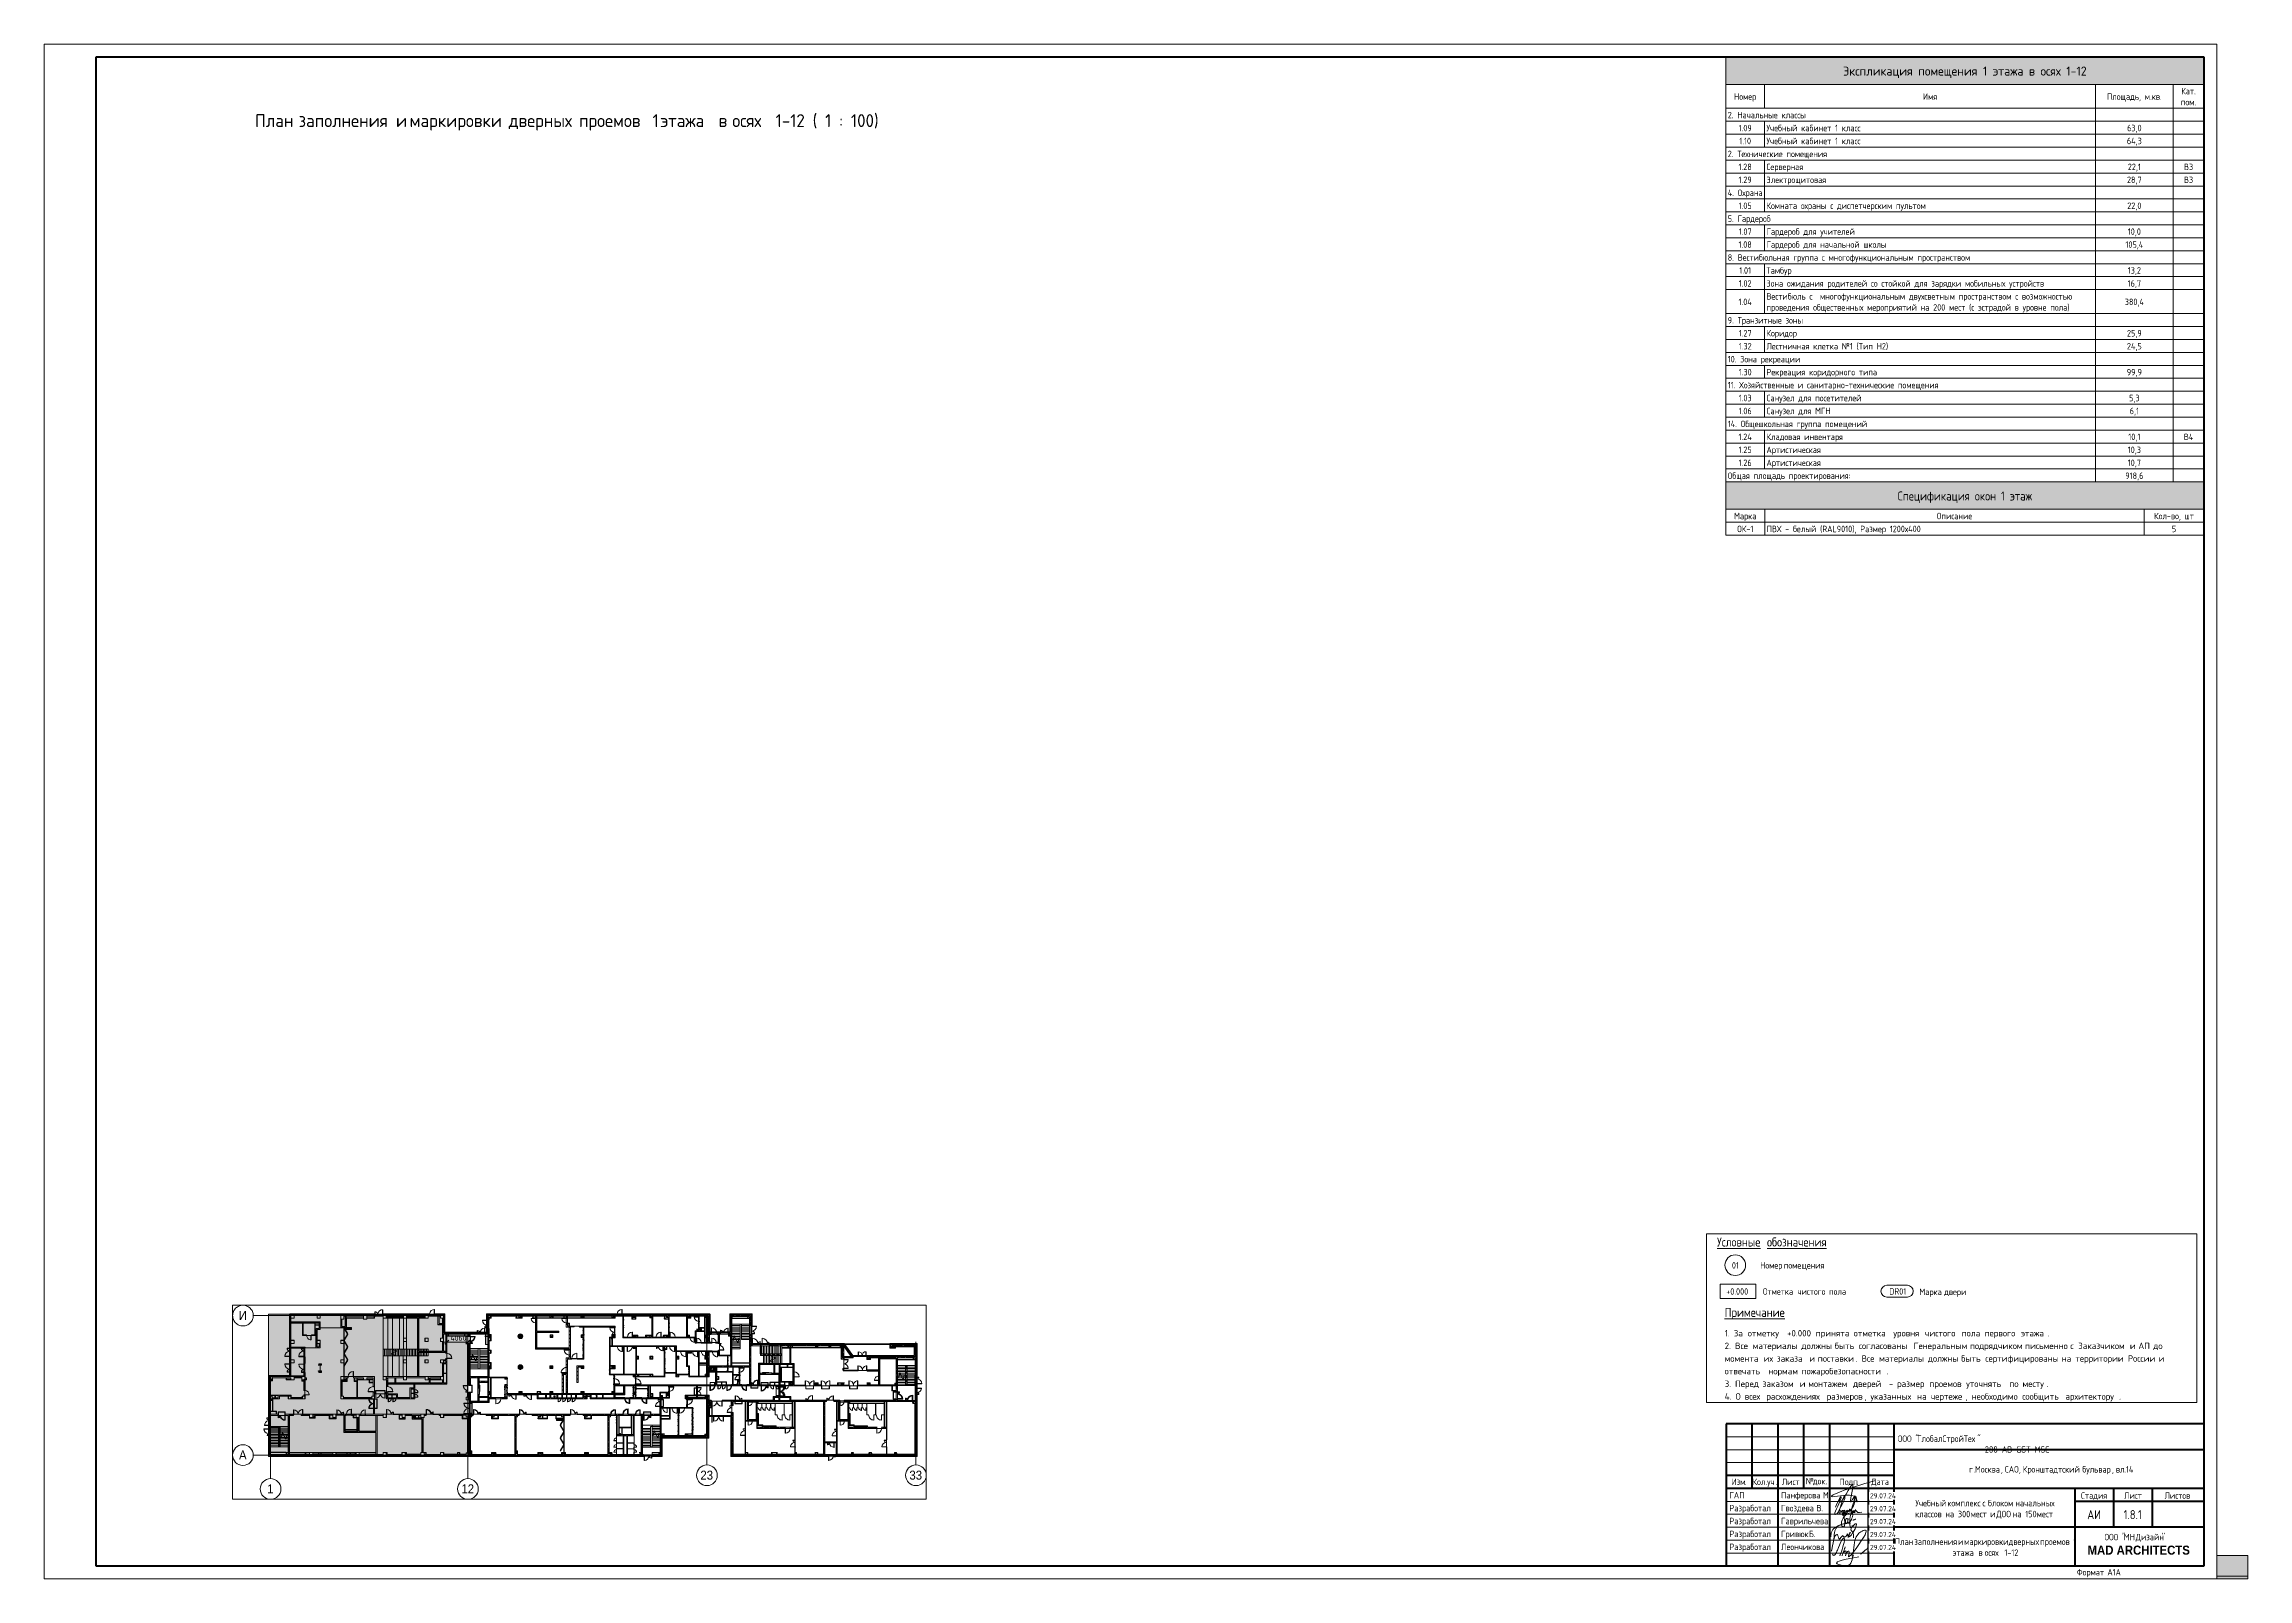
# Paper-space layout 'Layout1' of a CAD drawing. Header units: millimetres. Extents: x -841 to 12, y 0 to 594.
# The model-space entities are those that its viewports show. They can reach past a viewport. Long polylines and large blocks are cut down to what shows.
import ezdxf

# ---------------------------------------------------------------- set-up
doc = ezdxf.new("R2010")
doc.units = ezdxf.units.MM
doc.linetypes.add('200_ШТРИХ__ш1_п0_6_', pattern=[160, 100, -60])
doc.linetypes.add('Осевая', pattern=[3175, 635, -476.25, 1587.5, -476.25])
for name, color, linetype, lineweight in [('A-ANNO-DIMS', 7, 'Continuous', 9), ('A-ANNO-DIMS-500', 7, 'Continuous', 9), ('A-ANNO-NOTE', 7, 'Continuous', 9), ('A-DETL', 7, 'Continuous', 9), ('A-DETL-1', 7, 'Continuous', 5), ('A-DETL-2', 7, 'Continuous', 30), ('A-DETL-MBND-1', 7, '200_ШТРИХ__ш1_п0_6_', 9), ('A-DOOR-6', 7, 'Continuous', 5), ('A-GENM', 7, 'Continuous', 5), ('A-GLAZ-2', 7, 'Continuous', 5), ('A-GLAZ-CURT-2', 7, 'Continuous', 5), ('A-GLAZ-CWMG-2', 7, 'Continuous', 5), ('A-WALL', 7, 'Continuous', 9), ('A-WALL-2', 7, 'Continuous', 5), ('G-ANNO-LEGN', 7, 'Continuous', 9), ('G-ANNO-SCHD', 7, 'Continuous', 9), ('G-ANNO-TEXT', 7, 'Continuous', 9), ('G-ANNO-TTLB', 7, 'Continuous', 9), ('I-WALL', 7, 'Continuous', 9), ('I-WALL-3', 7, 'Continuous', 5), ('M-EQPM', 7, 'Continuous', 5), ('S-COLS-2', 7, 'Continuous', 5), ('S-STRS-4', 7, 'Continuous', 5), ('S-STRS-MBND-2', 7, 'Continuous', 5), ('Оси', 7, 'Continuous', 9), ('Оси-1', 7, 'Continuous', 20), ('Оси-2', 7, 'Осевая', 9)]:
    doc.layers.add(name, color=color, linetype=linetype, lineweight=lineweight)
doc.layers.add('A-DETL-GENF-2', color=7, linetype='Continuous', lineweight=9, true_color=0xc0c0c0, transparency=0.4)
for name, color, linetype, lineweight, true_color in [('A-DETL-GENF-3', 7, 'Continuous', 5, 0xb7b7b7), ('A-DETL-GENF-4', 7, 'Continuous', 5, 0xaaaaaa), ('A-DETL-GENF-5', 7, 'Continuous', 5, 0xe2e2e2), ('A-DOOR-4', 7, 'Continuous', 5, 0xaaaaaa), ('A-DOOR-5', 7, 'Continuous', 5, 0xe2e2e2), ('A-DOOR-7', 7, 'Continuous', 5, 0xb7b7b7), ('A-DOOR-FRAM-3', 7, 'Continuous', 5, 0xe2e2e2), ('A-DOOR-FRAM-4', 7, 'Continuous', 5, 0xaaaaaa), ('A-DOOR-FRAM-5', 7, 'Continuous', 5, 0xb7b7b7), ('A-FLOR-1', 7, 'Continuous', 5, 0xaaaaaa), ('A-FLOR-2', 7, 'Continuous', 5, 0xb7b7b7), ('A-GENM-1', 7, 'Continuous', 5, 0xe2ddcd), ('A-GENM-2', 7, 'Continuous', 5, 0x737373), ('A-GLAZ-3', 7, 'Continuous', 5, 0x737373), ('A-GLAZ-CURT-3', 7, 'Continuous', 5, 0x737373), ('A-GLAZ-CWMG-3', 7, 'Continuous', 5, 0x737373), ('A-GLAZ-CWMG-4', 7, 'Continuous', 5, 0x383e42), ('A-WALL-3', 7, 'Continuous', 9, 0x737373), ('A-WALL-4', 7, 'Continuous', 5, 0x737373), ('I-WALL-1', 7, 'Continuous', 5, 0xe7e7e7), ('I-WALL-2', 7, 'Continuous', 9, 0xe7e7e7), ('I-WALL-4', 7, 'Continuous', 5, 0x737373), ('I-WALL-5', 7, 'Continuous', 5, 0x787878), ('M-EQPM-1', 7, 'Continuous', 5, 0x737373), ('S-COLS-1', 7, 'Continuous', 5, 0x737373), ('S-STRS-3', 7, 'Continuous', 5, 0x737373), ('S-STRS-MBND-1', 7, 'Continuous', 5, 0x737373)]:
    doc.layers.add(name, color=color, linetype=linetype, lineweight=lineweight, true_color=true_color)
doc.layers.add('G-ANNO-NPLT', color=7, linetype='Continuous', plot=False)
doc.styles.add('Arial_1', font='arial.ttf', dxfattribs={"width": 0.9, "height": 1750})
doc.styles.add('Arial_B', font='', dxfattribs={"width": 0.9, "height": 3.5})
doc.styles.add('GOST Common_2', font='GOST_Common.ttf', dxfattribs={"width": 0.9, "height": 3.5})
doc.styles.add('GOST Common_3', font='GOST_Common.ttf', dxfattribs={"width": 0.9, "height": 2.5})
doc.styles.add('GOST Common_4', font='GOST_Common.ttf', dxfattribs={"height": 5})
doc.styles.add('GOST Common_5', font='GOST_Common.ttf', dxfattribs={"height": 3.5})
doc.styles.add('GOST Common_6', font='GOST_Common.ttf', dxfattribs={"width": 0.9, "height": 2})
doc.styles.add('ISOCPEUR_2', font='isocpeur.ttf', dxfattribs={"width": 0.9, "height": 2.5})
doc.styles.add('ISOCPEUR_3', font='isocpeur.ttf', dxfattribs={"height": 2.5})
doc.styles.add('ISOCPEUR_4', font='isocpeur.ttf', dxfattribs={"width": 0.9, "height": 1000})
doc.styles.get('Arial_B').set_extended_font_data('Arial', bold=True)
doc.dimstyles.new('ISO-2_0_0_9К_Средний_округл2', dxfattribs={"dimscale": 304.8, "dimtxt": 995.981176, "dimasz": 2.46063, "dimexe": 1.968504, "dimexo": 0, "dimgap": 0, "dimtad": 1, "dimdec": 0, "dimrnd": 10, "dimzin": 0, "dimdsep": 46, "dimtxsty": 'ISOCPEUR_4', "dimblk1": 'OBLIQUE', "dimblk2": 'OBLIQUE', "dimsah": 1, "dimcen": 0.09, "dimdle": 1.968504, "dimazin": 0, "dimtfac": 1, "dimtdec": 4, "dimtix": 1, "dimtmove": 0, "dimatfit": 3, "dimfxl": 1, "dimtvp": 1, "dimtolj": 1, "dimtzin": 0, "dimarcsym": 2})
pattern_1 = [(45, (60236.27, 0), (-285.1231, 285.1231), []), (45, (60521.4, 0), (-285.1231, 285.1231), [504.031, -100.806, 16.764, -84.042])]
pattern_2 = [(135, (60236.27, 0), (-176.7767, -176.7767), [])]
pattern_3 = [(45, (60236.27, 0), (-176.7767, 176.7767), [])]
pattern_4 = [(135, (60236.27, 0), (-353.5534, -353.5534), [])]
pattern_5 = [(45, (60236.27, 0), (-353.5534, 353.5534), []), (135, (60236.27, 0), (-353.5534, -353.5534), [])]
pattern_6 = [(135, (1826.41, 164.685), (-14.14214, -14.14214), []), (225, (1826.41, 164.685), (14.14214, -14.14214), [])]
pattern_7 = [(45, (-296.384, 164.685), (-14.1421, 14.1421), []), (135, (-296.384, 164.685), (-14.1421, -14.1421), [])]
pattern_8 = [(135, (1826.41, 104.685), (-14.14214, -14.14214), []), (225, (1826.41, 104.685), (14.14214, -14.14214), [])]
pattern_9 = [(45, (-296.384, 104.685), (-14.1421, 14.1421), []), (135, (-296.384, 104.685), (-14.1421, -14.1421), [])]
pattern_10 = [(135, (1776.41, 174.685), (-14.14214, -14.14214), []), (225, (1776.41, 174.685), (14.14214, -14.14214), [])]
pattern_11 = [(45, (-346.384, 174.685), (-14.1421, 14.1421), []), (135, (-346.384, 174.685), (-14.1421, -14.1421), [])]
pattern_12 = [(135, (60236.3, 0), (-377.1708, -377.1708), [533.4, -88.9, 17.78, -88.9]), (135, (60236.3, 376.94), (-377.1708, -377.1708), []), (50, (60236.27, 0), (637.6445, -55.7866), [66.675, -733.425]), (355, (60236.3, 0), (-123.3494, 668.6992), [53.34, -586.74]), (100.451, (60289.4, -4.65), (514.299, 612.908), [56.665, -623.315]), (46.184, (60236.3, 177.8), (948.7764, -147.1497), [100.012, -1100.137]), (96.636, (60315.3, 165.5), (830.909, 865.997), [84.998, -934.973]), (351.184, (60236.3, 177.8), (830.918, 865.988), [80.01, -880.11]), (21, (60325.17, 133.35), (530.6506, -357.9283), [66.675, -733.425]), (326, (60325.2, 133.35), (216.308, 644.6585), [53.34, -586.74]), (71.451, (60369.4, 103.5), (746.9596, 286.7243), [56.665, -623.315]), (37.5, (60236.27, 0), (10.81053, 295.9426), [16.764, -562.864, 16.764, -578.866, -588.962]), (37.5, (60236.27, 0), (10.81053, 295.9426), [-1175.258, 16.764, -572.198]), (7.5, (60236.27, 0), (233.86916, 350.63175), [16.764, -322.834, 16.764, -549.529, -224.472]), (7.5, (60236.27, 0), (233.86916, 350.63175), [-905.891, 16.764, -207.708]), (327.5, (60038.03, 0), (474.5678, -20.0513), [16.764, -205.486, 16.764, -676.656, -920.115]), (327.5, (60038.03, 0), (474.5678, -20.0513), [-915.67, 16.764, -903.351]), (317.5, (59949.13, 0), (518.4522, 88.9934), [16.764, -272.161, 16.764, -443.738, -653.415]), (317.5, (59949.13, 0), (518.4522, 88.9934), [-749.427, 16.764, -636.651])]
pattern_13 = [(135, (1471.41, 189.685), (-14.14214, -14.14214), []), (225, (1471.41, 189.685), (14.14214, -14.14214), [])]
pattern_14 = [(45, (-651.384, 189.685), (-14.1421, 14.1421), []), (135, (-651.384, 189.685), (-14.1421, -14.1421), [])]
pattern_15 = [(135, (1751.41, 114.685), (-14.14214, -14.14214), []), (225, (1751.41, 114.685), (14.14214, -14.14214), [])]
pattern_16 = [(45, (-371.384, 114.685), (-14.1421, 14.1421), []), (135, (-371.384, 114.685), (-14.1421, -14.1421), [])]
pattern_17 = [(135, (1826.41, 114.685), (-14.14214, -14.14214), []), (225, (1826.41, 114.685), (14.14214, -14.14214), [])]
pattern_18 = [(45, (-296.384, 114.685), (-14.1421, 14.1421), []), (135, (-296.384, 114.685), (-14.1421, -14.1421), [])]
pattern_19 = [(135, (1601.41, 114.685), (-14.14214, -14.14214), []), (225, (1601.41, 114.685), (14.14214, -14.14214), [])]
pattern_20 = [(45, (-521.384, 114.685), (-14.1421, 14.1421), []), (135, (-521.384, 114.685), (-14.1421, -14.1421), [])]
pattern_21 = [(135, (1751.41, 164.685), (-14.14214, -14.14214), []), (225, (1751.41, 164.685), (14.14214, -14.14214), [])]
pattern_22 = [(45, (-371.384, 164.685), (-14.1421, 14.1421), []), (135, (-371.384, 164.685), (-14.1421, -14.1421), [])]
pattern_23 = [(135, (1826.41, 174.685), (-14.14214, -14.14214), []), (225, (1826.41, 174.685), (14.14214, -14.14214), [])]
pattern_24 = [(45, (-296.384, 174.685), (-14.1421, 14.1421), []), (135, (-296.384, 174.685), (-14.1421, -14.1421), [])]
pattern_25 = [(135, (1751.41, 174.685), (-14.14214, -14.14214), []), (225, (1751.41, 174.685), (14.14214, -14.14214), [])]
pattern_26 = [(45, (-371.384, 174.685), (-14.1421, 14.1421), []), (135, (-371.384, 174.685), (-14.1421, -14.1421), [])]
pattern_27 = [(45, (60236.3, 0), (-427.6843, 427.6843), []), (45, (60521.4, 0), (-427.6843, 427.6843), [])]
pattern_28 = [(135, (1951.41, 124.685), (-14.14214, -14.14214), []), (225, (1951.41, 124.685), (14.14214, -14.14214), [])]
pattern_29 = [(45, (-171.384, 124.685), (-14.1421, 14.1421), []), (135, (-171.384, 124.685), (-14.1421, -14.1421), [])]
pattern_30 = [(135, (1951.41, 164.685), (-14.14214, -14.14214), []), (225, (1951.41, 164.685), (14.14214, -14.14214), [])]
pattern_31 = [(45, (-171.384, 164.685), (-14.1421, 14.1421), []), (135, (-171.384, 164.685), (-14.1421, -14.1421), [])]
pattern_32 = [(45, (60236.3, 0), (-530.33, 530.33), []), (135, (60236.3, 0), (-530.33, -530.33), [])]

psp = doc.layouts.get("Layout1")

# ---------------------------------------------------------------- texts
at = {"layer": 'G-ANNO-SCHD', "line_spacing_factor": 1.022761}
for s, insert, char_height, width, attachment_point, style in [('Экспликация помещения 1 этажа в осях 1-12', (-97.55, 585.3), 3.5, 114.205, 2, 'GOST Common_5'), ('Номер', (-182.59, 574.92), 2.5, 9.896, 2, 'GOST Common_3'), ('Имя', (-111.03, 574.92), 2.5, 6.1548, 2, 'GOST Common_3'), ('Площадь, м.кв.', (-31.96, 574.92), 2.5, 23.8349, 2, 'GOST Common_3'), ('Кат.\\Pпом.', (-10.98, 577.05), 2.5, 7.5125, 2, 'GOST Common_3'), ('2. Начальные классы', (-189.34, 567.77), 2.5, 33.7611, 1, 'GOST Common_3'), ('1.09', (-182.59, 562.76), 2.5, 5.9135, 2, 'GOST Common_3'), ('1.10', (-182.59, 557.75), 2.5, 5.4006, 2, 'GOST Common_3'), ('Учебный кабинет 1 класс', (-174.34, 562.76), 2.5, 40.8512, 1, 'GOST Common_3'), ('Учебный кабинет 1 класс', (-174.34, 557.75), 2.5, 40.8512, 1, 'GOST Common_3'), ('64,3', (-31.96, 557.75), 2.5, 6.8186, 2, 'GOST Common_3'), ('63,0', (-31.96, 562.76), 2.5, 6.5471, 2, 'GOST Common_3'), ('2. Технические помещения', (-189.34, 552.74), 2.5, 43.0838, 1, 'GOST Common_3'), ('1.28', (-182.59, 547.73), 2.5, 5.9135, 2, 'GOST Common_3'), ('Серверная', (-174.34, 547.73), 2.5, 17.1068, 1, 'GOST Common_3'), ('22,1', (-31.96, 547.73), 2.5, 6.0341, 2, 'GOST Common_3'), ('В3', (-10.98, 547.73), 2.5, 4.0127, 2, 'GOST Common_3'), ('4. Охрана', (-189.34, 537.71), 2.5, 15.9302, 1, 'GOST Common_3'), ('1.29', (-182.59, 542.72), 2.5, 5.9135, 2, 'GOST Common_3'), ('Электрощитовая', (-174.34, 542.72), 2.5, 28.632, 1, 'GOST Common_3'), ('28,7', (-31.96, 542.72), 2.5, 6.5471, 2, 'GOST Common_3'), ('В3', (-10.98, 542.72), 2.5, 4.0127, 2, 'GOST Common_3'), ('1.05', (-182.59, 532.69), 2.5, 5.9135, 2, 'GOST Common_3'), ('Комната охраны с диспетчерским пультом', (-174.34, 532.69), 2.5, 70.4185, 1, 'GOST Common_3'), ('22,0', (-31.96, 532.69), 2.5, 6.5471, 2, 'GOST Common_3'), ('5. Гардероб', (-189.34, 527.68), 2.5, 18.8567, 1, 'GOST Common_3'), ('1.07', (-182.59, 522.67), 2.5, 5.9135, 2, 'GOST Common_3'), ('Гардероб для учителей', (-174.34, 522.67), 2.5, 38.2263, 1, 'GOST Common_3'), ('10,0', (-31.96, 522.67), 2.5, 6.0341, 2, 'GOST Common_3'), ('8. Вестибюльная группа с многофункциональным пространством', (-189.34, 512.65), 2.5, 107.1062, 1, 'GOST Common_3'), ('1.08', (-182.59, 517.66), 2.5, 5.9135, 2, 'GOST Common_3'), ('Гардероб для начальной школы', (-174.34, 517.66), 2.5, 51.1998, 1, 'GOST Common_3'), ('105,4', (-31.96, 517.66), 2.5, 8.1763, 2, 'GOST Common_3'), ('1.01', (-182.59, 507.64), 2.5, 5.4006, 2, 'GOST Common_3'), ('Тамбур', (-174.34, 507.64), 2.5, 12.0381, 1, 'GOST Common_3'), ('13,2', (-31.96, 507.64), 2.5, 6.0341, 2, 'GOST Common_3'), ('1.04', (-182.59, 495.48), 2.5, 6.185, 2, 'GOST Common_3'), ('1.02', (-182.59, 502.62), 2.5, 5.9135, 2, 'GOST Common_3'), ('Зона ожидания родителей со стойкой для зарядки мобильных устройств', (-174.34, 502.62), 2.5, 119.1141, 1, 'GOST Common_3'), ('Вестибюль с  многофункциональным двухсветным пространством с возможностью\\Pпроведения общественных мероприятий на 200 мест (с эстрадой в уровне пола)', (-174.34, 497.61), 2.5, 135.8287, 1, 'GOST Common_3'), ('380,4', (-31.96, 495.48), 2.5, 8.6892, 2, 'GOST Common_3'), ('16,7', (-31.96, 502.62), 2.5, 6.0341, 2, 'GOST Common_3'), ('9. Транзитные зоны', (-189.34, 488.34), 2.5, 32.1318, 1, 'GOST Common_3'), ('1.32', (-182.59, 478.32), 2.5, 5.9135, 2, 'GOST Common_3'), ('1.27', (-182.59, 483.33), 2.5, 5.9135, 2, 'GOST Common_3'), ('Лестничная клетка №1 (Тип Н2)', (-174.34, 478.32), 2.5, 51.9842, 1, 'GOST Common_3'), ('Коридор', (-174.34, 483.33), 2.5, 13.3656, 1, 'GOST Common_3'), ('24,5', (-31.96, 478.32), 2.5, 6.8186, 2, 'GOST Common_3'), ('25,9', (-31.96, 483.33), 2.5, 6.5471, 2, 'GOST Common_3'), ('10. Зона рекреации', (-189.34, 473.31), 2.5, 31.1966, 1, 'GOST Common_3'), ('11. Хозяйственные и санитарно-технические помещения', (-189.34, 463.28), 2.5, 92.8052, 1, 'GOST Common_3'), ('1.30', (-182.59, 468.29), 2.5, 5.9135, 2, 'GOST Common_3'), ('Рекреация коридорного типа', (-174.34, 468.29), 2.5, 48.3939, 1, 'GOST Common_3'), ('99,9', (-31.96, 468.29), 2.5, 6.5471, 2, 'GOST Common_3'), ('1.06', (-182.59, 453.26), 2.5, 5.9135, 2, 'GOST Common_3'), ('1.03', (-182.59, 458.27), 2.5, 5.9135, 2, 'GOST Common_3'), ('Санузел для посетителей', (-174.34, 458.27), 2.5, 42.1485, 1, 'GOST Common_3'), ('Санузел для МГН', (-174.34, 453.26), 2.5, 27.1537, 1, 'GOST Common_3'), ('5,3', (-31.96, 458.27), 2.5, 4.6765, 2, 'GOST Common_3'), ('6,1', (-31.96, 453.26), 2.5, 4.1636, 2, 'GOST Common_3'), ('14. Общешкольная группа помещений', (-189.34, 448.25), 2.5, 60.8846, 1, 'GOST Common_3'), ('1.24', (-182.59, 443.24), 2.5, 6.185, 2, 'GOST Common_3'), ('1.25', (-182.59, 438.23), 2.5, 5.9135, 2, 'GOST Common_3'), ('Артистическая', (-174.34, 438.23), 2.5, 25.7356, 1, 'GOST Common_3'), ('Кладовая инвентаря', (-174.34, 443.24), 2.5, 34.3645, 1, 'GOST Common_3'), ('10,3', (-31.96, 438.23), 2.5, 6.0341, 2, 'GOST Common_3'), ('10,1', (-31.96, 443.24), 2.5, 5.5212, 2, 'GOST Common_3'), ('В4', (-10.98, 443.24), 2.5, 4.2842, 2, 'GOST Common_3'), ('Общая площадь проектирования:', (-189.34, 428.2), 2.5, 54.5789, 1, 'GOST Common_3'), ('1.26', (-182.59, 433.21), 2.5, 5.9135, 2, 'GOST Common_3'), ('Артистическая', (-174.34, 433.21), 2.5, 25.7356, 1, 'GOST Common_3'), ('918,6', (-31.96, 428.2), 2.5, 7.9047, 2, 'GOST Common_3'), ('10,7', (-31.96, 433.21), 2.5, 6.0341, 2, 'GOST Common_3'), ('Спецификация окон 1 этаж', (-97.57, 420.86), 3.5, 62.0018, 2, 'GOST Common_2'), ('Марка', (-182.55, 412.61), 2.5, 10.4391, 2, 'GOST Common_3'), ('Описание', (-101.59, 412.61), 2.5, 15.2664, 2, 'GOST Common_3'), ('Кол-во, шт', (-16.61, 412.61), 2.5, 18.193, 2, 'GOST Common_3'), ('ОК-1', (-182.55, 407.6), 2.5, 7.5125, 2, 'GOST Common_3'), ('ПВХ - белый (RAL9010), Размер 1200х400', (-174.26, 407.6), 2.5, 66.0136, 1, 'GOST Common_3'), ('\\fGOST Common|b0|i0|c204|p34|;\\W.9;5', (-16.61, 407.6), 2.5, 1.8706, 2, 'GOST Common_3')]:
    psp.add_mtext(s, dxfattribs=dict(at, insert=insert, char_height=char_height, width=width, attachment_point=attachment_point, style=style))
at = {"layer": 'G-ANNO-TTLB', "attachment_point": 1}
for s, insert, char_height, width, style in [('План', (-759.37, 566.88), 5, 18.4388, 'GOST Common_4'), ('\\fGOST Common|b0|i0|c204|p34|; ', (-744.16, 566.88), 5, 2.0844, 'GOST Common_4'), ('заполнения', (-742.44, 566.88), 5, 43.5316, 'GOST Common_4'), ('\\fGOST Common|b0|i0|c204|p34|; ', (-706.52, 566.88), 5, 2.0844, 'GOST Common_4'), ('\\fGOST Common|b0|i0|c204|p34|;и', (-704.8, 566.88), 5, 4.3291, 'GOST Common_4'), ('\\fGOST Common|b0|i0|c204|p34|; ', (-701.23, 566.88), 5, 2.0844, 'GOST Common_4'), ('маркировки', (-699.51, 566.88), 5, 44.4135, 'GOST Common_4'), ('\\fGOST Common|b0|i0|c204|p34|; ', (-662.87, 566.88), 5, 2.0844, 'GOST Common_4'), ('дверных', (-661.15, 566.88), 5, 30.865, 'GOST Common_4'), ('\\fGOST Common|b0|i0|c204|p34|; ', (-635.68, 566.88), 5, 2.0844, 'GOST Common_4'), ('проемов', (-633.96, 566.88), 5, 30.865, 'GOST Common_4'), (' 1 ', (-608.5, 566.88), 5, 7.2954, 'GOST Common_4'), ('этажа', (-602.48, 566.88), 5, 25.2532, 'GOST Common_4'), ('\\fGOST Common|b0|i0|c204|p34|; ', (-581.64, 566.88), 5, 2.0844, 'GOST Common_4'), ('\\fGOST Common|b0|i0|c204|p34|;в', (-579.92, 566.88), 5, 4.3291, 'GOST Common_4'), ('\\fGOST Common|b0|i0|c204|p34|; ', (-576.35, 566.88), 5, 2.0844, 'GOST Common_4'), ('осях', (-574.63, 566.88), 5, 16.6751, 'GOST Common_4'), (' 1-12 ( 1 : 100)', (-560.87, 566.88), 5, 47.0591, 'GOST Common_4'), ('ООО', (-123.53, 55.52), 2.5, 6.4937, 'GOST Common_3'), (' "', (-118.17, 55.52), 2.5, 2.5975, 'GOST Common_3'), ('ГлобалСтройТех', (-116.03, 55.52), 2.5, 28.2114, 'GOST Common_3'), ('"                                                                               288-AB-GST-MSC', (-92.75, 55.52), 2.5, 105.1974, 'GOST Common_3'), ('\\fGOST Common|b0|i0|c204|p34|;\\W.9;г', (-95.9, 43.66), 2.5, 1.9481, 'GOST Common_3'), ('Москва', (-93.64, 43.66), 2.5, 12.1215, 'GOST Common_3'), ('САО', (-82.09, 43.66), 2.5, 6.5658, 'GOST Common_3'), ('Кронштадтский', (-75.12, 43.66), 2.5, 26.9848, 'GOST Common_3'), ('\\fGOST Common|b0|i0|c204|p34|;\\W.9; ', (-52.86, 43.66), 2.5, 0.938, 'GOST Common_3'), ('бульвар', (-52.08, 43.66), 2.5, 13.8532, 'GOST Common_3'), ('вл', (-39.11, 43.66), 2.5, 3.8962, 'GOST Common_3'), ('.14', (-35.89, 43.66), 2.5, 4.3291, 'GOST Common_3'), ('\\fGOST Common|b0|i0|c204|p34|;\\W.9;.', (-94.29, 43.66), 2.5, 0.7937, 'GOST Common_3'), (', ', (-83.64, 43.66), 2.5, 1.8759, 'GOST Common_3'), (', ', (-76.67, 43.66), 2.5, 1.8759, 'GOST Common_3'), (', ', (-40.65, 43.66), 2.5, 1.8759, 'GOST Common_3'), ('Учебный', (-116.7, 30.59), 2.5, 14.0696, 'GOST Common_3'), ('классов', (-116.82, 26.36), 2.5, 13.2759, 'GOST Common_3'), ('\\fGOST Common|b0|i0|c204|p34|;\\W.9; ', (-105.87, 26.36), 2.5, 0.938, 'GOST Common_3'), ('\\fGOST Common|b0|i0|c204|p34|;\\W.9; ', (-105.1, 30.59), 2.5, 0.938, 'GOST Common_3'), ('на', (-105.1, 26.36), 2.5, 4.1127, 'GOST Common_3'), ('комплекс', (-104.32, 30.59), 2.5, 15.5127, 'GOST Common_3'), (' 300 ', (-101.7, 26.36), 2.5, 7.7203, 'GOST Common_3'), ('мест', (-95.33, 26.36), 2.5, 8.2253, 'GOST Common_3'), ('\\fGOST Common|b0|i0|c204|p34|;\\W.9; ', (-91.52, 30.59), 2.5, 0.938, 'GOST Common_3'), ('\\fGOST Common|b0|i0|c204|p34|;\\W.9;с', (-90.75, 30.59), 2.5, 1.6595, 'GOST Common_3'), ('\\fGOST Common|b0|i0|c204|p34|;\\W.9; ', (-89.38, 30.59), 2.5, 0.938, 'GOST Common_3'), ('\\fGOST Common|b0|i0|c204|p34|;\\W.9; ', (-88.55, 26.36), 2.5, 0.938, 'GOST Common_3'), ('блоком', (-88.61, 30.59), 2.5, 11.9051, 'GOST Common_3'), ('\\fGOST Common|b0|i0|c204|p34|;\\W.9;и', (-87.77, 26.36), 2.5, 1.9481, 'GOST Common_3'), ('\\fGOST Common|b0|i0|c204|p34|;\\W.9; ', (-86.17, 26.36), 2.5, 0.938, 'GOST Common_3'), ('ДОО', (-85.39, 26.36), 2.5, 6.7823, 'GOST Common_3'), ('\\fGOST Common|b0|i0|c204|p34|;\\W.9; ', (-79.8, 26.36), 2.5, 0.938, 'GOST Common_3'), ('на', (-79.02, 26.36), 2.5, 4.1127, 'GOST Common_3'), ('\\fGOST Common|b0|i0|c204|p34|;\\W.9; ', (-78.78, 30.59), 2.5, 0.938, 'GOST Common_3'), ('начальных', (-78.01, 30.59), 2.5, 18.1823, 'GOST Common_3'), (' 150 ', (-75.63, 26.36), 2.5, 7.143, 'GOST Common_3'), ('мест', (-69.73, 26.36), 2.5, 8.2253, 'GOST Common_3'), ('АИ', (-50.19, 26.62), 3.5, 6.5658, 'GOST Common_2'), ('1.8.1', (-36.12, 26.62), 3.5, 8.8025, 'GOST Common_2'), ('План', (-124.68, 15.66), 2.5, 8.2253, 'GOST Common_3'), ('\\fGOST Common|b0|i0|c204|p34|;\\W.9; ', (-117.89, 15.66), 2.5, 0.938, 'GOST Common_3'), ('заполнения', (-117.12, 15.66), 2.5, 19.5532, 'GOST Common_3'), ('этажа', (-102.3, 11.42), 2.5, 11.1835, 'GOST Common_3'), ('\\fGOST Common|b0|i0|c204|p34|;\\W.9; ', (-100.99, 15.66), 2.5, 0.938, 'GOST Common_3'), ('\\fGOST Common|b0|i0|c204|p34|;\\W.9;и', (-100.21, 15.66), 2.5, 1.9481, 'GOST Common_3'), ('\\fGOST Common|b0|i0|c204|p34|;\\W.9; ', (-98.61, 15.66), 2.5, 0.938, 'GOST Common_3'), ('маркировки', (-97.83, 15.66), 2.5, 19.9139, 'GOST Common_3'), ('\\fGOST Common|b0|i0|c204|p34|;\\W.9; ', (-93.07, 11.42), 2.5, 0.938, 'GOST Common_3'), ('\\fGOST Common|b0|i0|c204|p34|;\\W.9;в', (-92.3, 11.42), 2.5, 1.9481, 'GOST Common_3'), ('\\fGOST Common|b0|i0|c204|p34|;\\W.9; ', (-90.69, 11.42), 2.5, 0.938, 'GOST Common_3'), ('осях', (-89.91, 11.42), 2.5, 7.5038, 'GOST Common_3'), (' 1-12', (-83.72, 11.42), 2.5, 7.5759, 'GOST Common_3'), ('\\fGOST Common|b0|i0|c204|p34|;\\W.9; ', (-81.4, 15.66), 2.5, 0.938, 'GOST Common_3'), ('дверных', (-80.63, 15.66), 2.5, 13.8532, 'GOST Common_3'), ('\\fGOST Common|b0|i0|c204|p34|;\\W.9; ', (-69.2, 15.66), 2.5, 0.938, 'GOST Common_3'), ('проемов', (-68.42, 15.66), 2.5, 13.8532, 'GOST Common_3'), (' 1', (-56.99, 15.66), 2.5, 2.3089, 'GOST Common_3')]:
    psp.add_mtext(s, dxfattribs=dict(at, insert=insert, char_height=char_height, width=width, style=style))

msp = doc.modelspace()

# ---------------------------------------------------------------- texts
at = {"layer": 'G-ANNO-TEXT', "attachment_point": 1}
for s, insert, char_height, width, style in [('\\LУсловные', (39397.98, 2451.77), 3.5, 22.1506, 'GOST Common_2'), ('\\L\\fGOST Common|b0|i0|c204|p34|;\\W.9;\\L ', (39416.26, 2451.77), 3.5, 1.2987, 'GOST Common_2'), ('\\Lобозначения', (39417.33, 2451.77), 3.5, 30.1595, 'GOST Common_2'), ('01', (39403.74, 2442.24), 2.5, 3.319, 'GOST Common_3'), ('Номер', (39414.68, 2442.24), 2.5, 10.1734, 'GOST Common_3'), ('\\fGOST Common|b0|i0|c204|p34|;\\W.9; ', (39423.08, 2442.24), 2.5, 0.938, 'GOST Common_3'), ('помещения', (39423.85, 2442.24), 2.5, 18.543, 'GOST Common_3'), ('+0.000', (39401.54, 2432.12), 2.5, 10.5342, 'GOST Common_3'), ('Отметка', (39415.74, 2432.12), 2.5, 15.2962, 'GOST Common_3'), ('\\fGOST Common|b0|i0|c204|p34|;\\W.9; ', (39428.36, 2432.12), 2.5, 0.938, 'GOST Common_3'), ('чистого', (39429.13, 2432.12), 2.5, 13.8532, 'GOST Common_3'), ('\\fGOST Common|b0|i0|c204|p34|;\\W.9; ', (39440.56, 2432.12), 2.5, 0.938, 'GOST Common_3'), ('пола', (39441.34, 2432.12), 2.5, 8.0089, 'GOST Common_3'), ('\\fGOST Common|b0|i0|c204|p34|;\\W.9; ', (39447.94, 2432.12), 2.5, 0.938, 'GOST Common_3'), ('DR01', (39464.64, 2432.16), 2.5, 7.6481, 'ISOCPEUR_2'), ('Марка', (39476.31, 2431.96), 2.5, 10.6785, 'GOST Common_3'), ('\\fGOST Common|b0|i0|c204|p34|;\\W.9; ', (39485.12, 2431.96), 2.5, 0.938, 'GOST Common_3'), ('двери', (39485.9, 2431.96), 2.5, 9.7405, 'GOST Common_3'), ('\\LПримечание', (39400.94, 2424.52), 3.5, 28.5, 'GOST Common_2'), ('1. ', (39400.94, 2415.97), 2.5, 4.2489, 'ISOCPEUR_3'), ('За', (39404.44, 2415.97), 2.5, 4.73, 'ISOCPEUR_3'), ('\\fISOCPEUR|b0|i0|c204|p34|; ', (39408.34, 2415.97), 2.5, 1.8439, 'ISOCPEUR_3'), ('отметку', (39409.87, 2415.97), 2.5, 16.5148, 'ISOCPEUR_3'), (' +0.000 ', (39423.49, 2415.97), 2.5, 15.3924, 'ISOCPEUR_3'), ('принята', (39436.19, 2415.97), 2.5, 15.9536, 'ISOCPEUR_3'), ('\\fISOCPEUR|b0|i0|c204|p34|; ', (39449.36, 2415.97), 2.5, 1.8439, 'ISOCPEUR_3'), ('отметка', (39450.88, 2415.97), 2.5, 16.7553, 'ISOCPEUR_3'), ('\\fISOCPEUR|b0|i0|c204|p34|; ', (39464.7, 2415.97), 2.5, 1.8439, 'ISOCPEUR_3'), ('уровня', (39466.22, 2415.97), 2.5, 12.9873, 'ISOCPEUR_3'), ('\\fISOCPEUR|b0|i0|c204|p34|; ', (39476.94, 2415.97), 2.5, 1.8439, 'ISOCPEUR_3'), ('чистого', (39478.46, 2415.97), 2.5, 15.3924, 'ISOCPEUR_3'), ('\\fISOCPEUR|b0|i0|c204|p34|; ', (39491.16, 2415.97), 2.5, 1.8439, 'ISOCPEUR_3'), ('пола', (39492.68, 2415.97), 2.5, 8.8987, 'ISOCPEUR_3'), ('\\fISOCPEUR|b0|i0|c204|p34|; ', (39500.02, 2415.97), 2.5, 1.8439, 'ISOCPEUR_3'), ('первого', (39501.54, 2415.97), 2.5, 15.1519, 'ISOCPEUR_3'), ('\\fISOCPEUR|b0|i0|c204|p34|; ', (39514.05, 2415.97), 2.5, 1.8439, 'ISOCPEUR_3'), ('этажа', (39515.57, 2415.97), 2.5, 12.4262, 'ISOCPEUR_3'), ('2. ', (39400.94, 2411.08), 2.5, 4.8903, 'ISOCPEUR_3'), ('Все', (39404.97, 2411.08), 2.5, 6.4135, 'ISOCPEUR_3'), ('\\fISOCPEUR|b0|i0|c204|p34|; ', (39410.26, 2411.08), 2.5, 1.8439, 'ISOCPEUR_3'), ('материалы', (39411.78, 2411.08), 2.5, 21.0042, 'ISOCPEUR_3'), ('\\fISOCPEUR|b0|i0|c204|p34|; ', (39414.5, 2406.18), 2.5, 1.8439, 'ISOCPEUR_3'), ('\\fISOCPEUR|b0|i0|c204|p34|; ', (39419.59, 2406.18), 2.5, 1.8439, 'ISOCPEUR_3'), ('заказа', (39421.11, 2406.18), 2.5, 13.3882, 'ISOCPEUR_3'), ('\\fISOCPEUR|b0|i0|c204|p34|; ', (39429.11, 2411.08), 2.5, 1.8439, 'ISOCPEUR_3'), ('должны', (39430.64, 2411.08), 2.5, 13.789, 'ISOCPEUR_3'), ('\\fISOCPEUR|b0|i0|c204|p34|; ', (39432.16, 2406.18), 2.5, 1.8439, 'ISOCPEUR_3'), ('\\fISOCPEUR|b0|i0|c204|p34|; ', (39435.46, 2406.18), 2.5, 1.8439, 'ISOCPEUR_3'), ('\\fISOCPEUR|b0|i0|c204|p34|; ', (39442.01, 2411.08), 2.5, 1.8439, 'ISOCPEUR_3'), ('быть', (39443.53, 2411.08), 2.5, 9.4599, 'ISOCPEUR_3'), ('\\fISOCPEUR|b0|i0|c204|p34|; ', (39451.34, 2411.08), 2.5, 1.8439, 'ISOCPEUR_3'), ('согласованы', (39452.86, 2411.08), 2.5, 23.8903, 'ISOCPEUR_3'), ('Все', (39453.92, 2406.18), 2.5, 6.4135, 'ISOCPEUR_3'), ('\\fISOCPEUR|b0|i0|c204|p34|; ', (39459.21, 2406.18), 2.5, 1.8439, 'ISOCPEUR_3'), ('\\fISOCPEUR|b0|i0|c204|p34|; ', (39472.57, 2411.08), 2.5, 1.8439, 'ISOCPEUR_3'), ('Генеральным', (39474.09, 2411.08), 2.5, 24.5316, 'ISOCPEUR_3'), ('\\fISOCPEUR|b0|i0|c204|p34|; ', (39478.06, 2406.18), 2.5, 1.8439, 'ISOCPEUR_3'), ('\\fISOCPEUR|b0|i0|c204|p34|; ', (39490.96, 2406.18), 2.5, 1.8439, 'ISOCPEUR_3'), ('быть', (39492.48, 2406.18), 2.5, 9.4599, 'ISOCPEUR_3'), ('\\fISOCPEUR|b0|i0|c204|p34|; ', (39494.33, 2411.08), 2.5, 1.8439, 'ISOCPEUR_3'), ('подрядчиком', (39495.86, 2411.08), 2.5, 24.0506, 'ISOCPEUR_3'), ('\\fISOCPEUR|b0|i0|c204|p34|; ', (39500.29, 2406.18), 2.5, 1.8439, 'ISOCPEUR_3'), ('сертифицированы', (39501.81, 2406.18), 2.5, 33.9915, 'ISOCPEUR_3'), ('\\fISOCPEUR|b0|i0|c204|p34|; ', (39515.7, 2411.08), 2.5, 1.8439, 'ISOCPEUR_3'), ('письменно', (39517.22, 2411.08), 2.5, 19.4008, 'ISOCPEUR_3'), ('\\fISOCPEUR|b0|i0|c204|p34|;.', (39525.82, 2415.97), 2.5, 0.8819, 'ISOCPEUR_3'), ('\\fISOCPEUR|b0|i0|c204|p34|; ', (39529.85, 2406.18), 2.5, 1.8439, 'ISOCPEUR_3'), ('\\fISOCPEUR|b0|i0|c204|p34|; ', (39533.23, 2411.08), 2.5, 1.8439, 'ISOCPEUR_3'), ('\\fISOCPEUR|b0|i0|c204|p34|;с', (39534.75, 2411.08), 2.5, 1.8439, 'ISOCPEUR_3'), ('\\fISOCPEUR|b0|i0|c204|p34|; ', (39535.15, 2406.18), 2.5, 1.8439, 'ISOCPEUR_3'), ('\\fISOCPEUR|b0|i0|c204|p34|; ', (39536.27, 2411.08), 2.5, 1.8439, 'ISOCPEUR_3'), ('Заказчиком', (39537.79, 2411.08), 2.5, 22.3671, 'ISOCPEUR_3'), ('\\fISOCPEUR|b0|i0|c204|p34|; ', (39555.45, 2406.18), 2.5, 1.8439, 'ISOCPEUR_3'), ('\\fISOCPEUR|b0|i0|c204|p34|; ', (39556.25, 2411.08), 2.5, 1.8439, 'ISOCPEUR_3'), ('России', (39556.97, 2406.18), 2.5, 12.5865, 'ISOCPEUR_3'), ('\\fISOCPEUR|b0|i0|c204|p34|;и', (39557.77, 2411.08), 2.5, 2.1646, 'ISOCPEUR_3'), ('\\fISOCPEUR|b0|i0|c204|p34|; ', (39559.55, 2411.08), 2.5, 1.8439, 'ISOCPEUR_3'), ('АП', (39561.08, 2411.08), 2.5, 5.1308, 'ISOCPEUR_3'), ('\\fISOCPEUR|b0|i0|c204|p34|; ', (39565.31, 2411.08), 2.5, 1.8439, 'ISOCPEUR_3'), ('до', (39566.83, 2411.08), 2.5, 4.3291, 'ISOCPEUR_3'), ('\\fISOCPEUR|b0|i0|c204|p34|; ', (39567.36, 2406.18), 2.5, 1.8439, 'ISOCPEUR_3'), ('\\fISOCPEUR|b0|i0|c204|p34|; ', (39570.4, 2411.08), 2.5, 1.8439, 'ISOCPEUR_3'), ('\\fISOCPEUR|b0|i0|c204|p34|; ', (39570.67, 2406.18), 2.5, 1.8439, 'ISOCPEUR_3'), ('отвечать', (39400.94, 2401.29), 2.5, 18.6793, 'ISOCPEUR_3'), ('момента', (39400.94, 2406.18), 2.5, 16.4346, 'ISOCPEUR_3'), ('их', (39416.02, 2406.18), 2.5, 4.3291, 'ISOCPEUR_3'), ('\\fISOCPEUR|b0|i0|c204|p34|; ', (39416.35, 2401.29), 2.5, 1.8439, 'ISOCPEUR_3'), ('нормам', (39417.87, 2401.29), 2.5, 13.7089, 'ISOCPEUR_3'), ('\\fISOCPEUR|b0|i0|c204|p34|; ', (39429.18, 2401.29), 2.5, 1.8439, 'ISOCPEUR_3'), ('пожаробезопасности', (39430.7, 2401.29), 2.5, 39.7637, 'ISOCPEUR_3'), ('\\fISOCPEUR|b0|i0|c204|p34|;и', (39433.68, 2406.18), 2.5, 2.1646, 'ISOCPEUR_3'), ('поставки', (39436.99, 2406.18), 2.5, 17.7975, 'ISOCPEUR_3'), ('. ', (39451.67, 2406.18), 2.5, 2.7257, 'ISOCPEUR_3'), ('материалы', (39460.73, 2406.18), 2.5, 21.0042, 'ISOCPEUR_3'), ('\\fISOCPEUR|b0|i0|c204|p34|;.', (39463.51, 2401.29), 2.5, 0.8819, 'ISOCPEUR_3'), ('должны', (39479.58, 2406.18), 2.5, 13.789, 'ISOCPEUR_3'), ('на', (39531.38, 2406.18), 2.5, 4.5696, 'ISOCPEUR_3'), ('территории', (39536.67, 2406.18), 2.5, 22.7679, 'ISOCPEUR_3'), ('\\fISOCPEUR|b0|i0|c204|p34|;и', (39568.88, 2406.18), 2.5, 2.1646, 'ISOCPEUR_3'), ('3. ', (39400.94, 2396.4), 2.5, 4.8903, 'ISOCPEUR_3'), ('4. ', (39400.94, 2391.5), 2.5, 5.1308, 'ISOCPEUR_3'), ('Перед', (39404.97, 2396.4), 2.5, 11.0633, 'ISOCPEUR_3'), ('\\fISOCPEUR|b0|i0|c204|p34|;О', (39405.17, 2391.5), 2.5, 2.4051, 'ISOCPEUR_3'), ('\\fISOCPEUR|b0|i0|c204|p34|; ', (39407.15, 2391.5), 2.5, 1.8439, 'ISOCPEUR_3'), ('всех', (39408.68, 2391.5), 2.5, 8.3376, 'ISOCPEUR_3'), ('\\fISOCPEUR|b0|i0|c204|p34|; ', (39414.1, 2396.4), 2.5, 1.8439, 'ISOCPEUR_3'), ('\\fISOCPEUR|b0|i0|c204|p34|; ', (39415.55, 2391.5), 2.5, 1.8439, 'ISOCPEUR_3'), ('заказом', (39415.62, 2396.4), 2.5, 15.5527, 'ISOCPEUR_3'), ('расхождениях', (39417.08, 2391.5), 2.5, 26.4557, 'ISOCPEUR_3'), ('\\fISOCPEUR|b0|i0|c204|p34|; ', (39428.45, 2396.4), 2.5, 1.8439, 'ISOCPEUR_3'), ('\\fISOCPEUR|b0|i0|c204|p34|;и', (39429.97, 2396.4), 2.5, 2.1646, 'ISOCPEUR_3'), ('\\fISOCPEUR|b0|i0|c204|p34|; ', (39431.76, 2396.4), 2.5, 1.8439, 'ISOCPEUR_3'), ('монтажем', (39433.28, 2396.4), 2.5, 19.1603, 'ISOCPEUR_3'), ('\\fISOCPEUR|b0|i0|c204|p34|; ', (39438.9, 2391.5), 2.5, 1.8439, 'ISOCPEUR_3'), ('размеров', (39440.43, 2391.5), 2.5, 17.6371, 'ISOCPEUR_3'), ('\\fISOCPEUR|b0|i0|c204|p34|; ', (39449.09, 2396.4), 2.5, 1.8439, 'ISOCPEUR_3'), ('дверей', (39450.61, 2396.4), 2.5, 12.9873, 'ISOCPEUR_3'), (', ', (39454.98, 2391.5), 2.5, 2.8861, 'ISOCPEUR_3'), ('указанных', (39457.36, 2391.5), 2.5, 20.0422, 'ISOCPEUR_3'), ('  - ', (39461.33, 2396.4), 2.5, 7.6962, 'ISOCPEUR_3'), ('размер', (39467.68, 2396.4), 2.5, 13.308, 'ISOCPEUR_3'), ('\\fISOCPEUR|b0|i0|c204|p34|; ', (39473.9, 2391.5), 2.5, 1.8439, 'ISOCPEUR_3'), ('на', (39475.42, 2391.5), 2.5, 4.5696, 'ISOCPEUR_3'), ('\\fISOCPEUR|b0|i0|c204|p34|; ', (39478.66, 2396.4), 2.5, 1.8439, 'ISOCPEUR_3'), ('\\fISOCPEUR|b0|i0|c204|p34|; ', (39479.19, 2391.5), 2.5, 1.8439, 'ISOCPEUR_3'), ('проемов', (39480.18, 2396.4), 2.5, 15.3924, 'ISOCPEUR_3'), ('чертеже', (39480.71, 2391.5), 2.5, 16.2743, 'ISOCPEUR_3'), ('\\fISOCPEUR|b0|i0|c204|p34|; ', (39492.88, 2396.4), 2.5, 1.8439, 'ISOCPEUR_3'), (', ', (39494.14, 2391.5), 2.5, 2.8861, 'ISOCPEUR_3'), ('уточнять', (39494.4, 2396.4), 2.5, 18.4388, 'ISOCPEUR_3'), ('необходимо', (39496.52, 2391.5), 2.5, 21.8861, 'ISOCPEUR_3'), ('\\fISOCPEUR|b0|i0|c204|p34|; ', (39509.61, 2396.4), 2.5, 1.8439, 'ISOCPEUR_3'), ('по', (39511.14, 2396.4), 2.5, 4.3291, 'ISOCPEUR_3'), ('\\fISOCPEUR|b0|i0|c204|p34|; ', (39514.57, 2391.5), 2.5, 1.8439, 'ISOCPEUR_3'), ('\\fISOCPEUR|b0|i0|c204|p34|; ', (39514.71, 2396.4), 2.5, 1.8439, 'ISOCPEUR_3'), ('сообщить', (39516.1, 2391.5), 2.5, 18.4388, 'ISOCPEUR_3'), ('месту', (39516.23, 2396.4), 2.5, 11.3038, 'ISOCPEUR_3'), ('\\fISOCPEUR|b0|i0|c204|p34|;.', (39525.56, 2396.4), 2.5, 0.8819, 'ISOCPEUR_3'), ('\\fISOCPEUR|b0|i0|c204|p34|; ', (39531.31, 2391.5), 2.5, 1.8439, 'ISOCPEUR_3'), ('архитектору', (39532.83, 2391.5), 2.5, 25.173, 'ISOCPEUR_3'), ('\\fISOCPEUR|b0|i0|c204|p34|;.', (39553.6, 2391.5), 2.5, 0.8819, 'ISOCPEUR_3')]:
    msp.add_mtext(s, dxfattribs=dict(at, insert=insert, char_height=char_height, width=width, style=style))
at = {"layer": 'Оси', "char_height": 1750, "attachment_point": 1, "style": 'Arial_1'}
for s, insert, width in [('\\fArial|b0|i0|c204|p34|;\\W.9;И', (54185.14, 27905.19), 1948.1006), ('\\fArial|b0|i0|c204|p34|;\\W.9;А', (54243.64, 905.19), 1803.7969), ('23', (143533.19, -3003.03), 3030.3787), ('33', (183983.19, -3003.03), 3030.3787), ('12', (97283.19, -5649.6), 3030.3787), ('\\fArial|b0|i0|c204|p34|;\\W.9;1', (59708.69, -5649.6), 1515.1894)]:
    msp.add_mtext(s, dxfattribs=dict(at, insert=insert, width=width))

# ---------------------------------------------------------------- blocks, each defined once
blk = doc.blocks.new('Штамп_РД_основной - А1А-27074248-План заполнения и маркировки дверных проемов 1 этажа в осях 1-12')
at = {"layer": 'A-ANNO-NOTE'}
for points, knots in [([(-338.04, -117.09), (-338.7, -122.45), (-329.95, -103.67), (-335.82, -123.67), (-330.91, -113.57), (-333.31, -120.58), (-331.35, -115.2), (-331.8, -118.76), (-331.18, -118.6), (-331.48, -117.47), (-332.41, -115.06), (-346.74, -118.37), (-335.97, -113.63), (-324.18, -110.47)], [0, 0, 0, 0, 0.0513615, 0.1091052, 0.1522958, 0.178941, 0.1972205, 0.2080985, 0.2140042, 0.2188047, 0.2389907, 0.2707687, 0.3130687, 0.3130687, 0.3130687, 0.3130687]), ([(-339.6, -120.68), (-338.03, -117.16), (-337.34, -116.47), (-337.34, -117.01), (-338.8, -120.61), (-340.42, -123.93), (-338.88, -123.37), (-338.39, -122.01), (-335.91, -117.73), (-335.91, -116.39), (-336.4, -116.39), (-336.93, -117.86), (-338.31, -122.65)], [0, 0, 0, 0, 0.0080365, 0.0160998, 0.028237, 0.0420073, 0.0521324, 0.0641411, 0.0757014, 0.0858292, 0.0908816, 0.1013994, 0.1013994, 0.1013994, 0.1013994]), ([(-334.92, -121.85), (-335.39, -122.12), (-335.39, -122.36), (-335.08, -122.36), (-334.79, -121.86), (-335.46, -123.69), (-336.26, -124.25), (-335.67, -123.24), (-334.43, -122), (-333.69, -121.48), (-334.3, -121.48), (-334.58, -122.51), (-333.95, -122.51), (-332.11, -119.19), (-332.11, -118.03), (-332.59, -118.5), (-333.54, -122.06), (-333.54, -122.65)], [0, 0, 0, 0, 0.00162511, 0.00331349, 0.00754981, 0.01278161, 0.01888966, 0.02470924, 0.03042302, 0.03530305, 0.0391434, 0.04257709, 0.05077407, 0.05912564, 0.06755136, 0.07580968, 0.08321457, 0.08321457, 0.08321457, 0.08321457]), ([(-341.44, -132.23), (-341.94, -127.35), (-328.89, -126.72), (-340.13, -127.01), (-339.88, -131.73), (-341.68, -139.94), (-340.55, -134.68), (-340.23, -132.52), (-338.7, -130.28), (-338.3, -134.28), (-337.45, -132.06), (-336.73, -131.65)], [0, 0, 0, 0, 0.019426, 0.0387349, 0.0549438, 0.0672527, 0.0778646, 0.084698, 0.0906304, 0.096697, 0.1015072, 0.1015072, 0.1015072, 0.1015072]), ([(-338.31, -122.65), (-338.31, -123.16), (-337.4, -123.16), (-337.4, -122.18), (-337.76, -122.18), (-337.86, -122.27), (-337.86, -122.45), (-336.95, -122.11), (-337.26, -122.65)], [0, 0, 0, 0, 0.00358547, 0.00695057, 0.00915819, 0.01015554, 0.01205798, 0.01469377, 0.01469377, 0.01469377, 0.01469377]), ([(-336.52, -122.82), (-335.98, -125.91), (-335.98, -128.51), (-337.09, -128.51), (-337.63, -126.53), (-335.78, -123.34), (-334.29, -122.94), (-332.03, -122.74)], [0, 0, 0, 0, 0.01155157, 0.02127823, 0.03282555, 0.04509601, 0.05773263, 0.05773263, 0.05773263, 0.05773263]), ([(-337.04, -123.15), (-336.33, -122.45), (-336.88, -121.9), (-337.19, -122.22), (-336.57, -122.38), (-335.98, -121.8), (-335.98, -122.14), (-336.29, -122.45), (-335.64, -122.45), (-335.9, -123.17), (-336.96, -124.23), (-336.96, -123.36), (-335.57, -122.19), (-335.11, -122.65)], [0, 0, 0, 0, 0.00332582, 0.00612366, 0.00901076, 0.01174206, 0.01415884, 0.01630272, 0.0190767, 0.02344016, 0.02813242, 0.03439448, 0.03937975, 0.03937975, 0.03937975, 0.03937975]), ([(-336.73, -131.65), (-336.69, -132.19), (-335.41, -132.52), (-334.96, -129.96), (-334.72, -133.44), (-334.65, -131.27), (-333.5, -130.12), (-334.9, -132.4), (-333.52, -132.31), (-329.94, -124.81), (-334.86, -129.74), (-332.72, -130.12), (-332.69, -131.28), (-332.61, -132.58)], [0, 0, 0, 0, 0.0046234, 0.0123007, 0.0208561, 0.0283952, 0.03509, 0.0409642, 0.0537756, 0.0710384, 0.0891313, 0.0998193, 0.1046376, 0.1046376, 0.1046376, 0.1046376]), ([(-334.89, -125.37), (-335.11, -125.15), (-335.5, -125.15), (-335.69, -125.34), (-335.81, -126.03), (-335.81, -126.9), (-335.29, -127.04), (-334.88, -126.64), (-334.73, -125.4), (-334.73, -125.1), (-334.73, -125.1), (-334.73, -125.11), (-334.83, -126.08), (-334.77, -126.92), (-334.56, -126.92), (-333.91, -126.43), (-332.93, -124.42), (-332.93, -123.27), (-333.1, -122.97), (-333.59, -122.97), (-334.05, -124.31), (-334.22, -127.46), (-333.93, -128.25), (-333.8, -128.74)], [0, 0, 0, 0, 0.0016332, 0.00392105, 0.00702344, 0.01058969, 0.01394693, 0.01793334, 0.0215051, 0.02411625, 0.02465035, 0.02632052, 0.02939378, 0.03280325, 0.03593957, 0.04142394, 0.04849321, 0.05477683, 0.05812393, 0.06191415, 0.07043912, 0.0795646, 0.08714635, 0.08714635, 0.08714635, 0.08714635]), ([(-333.54, -122.65), (-333.3, -122.89), (-332.62, -122.21), (-333.2, -122.21), (-332.6, -122.21), (-332.14, -121.75), (-332.66, -122.65)], [0, 0, 0, 0, 0.00269646, 0.00576297, 0.00838865, 0.01167349, 0.01167349, 0.01167349, 0.01167349]), ([(-331.86, -121.61), (-331.93, -121.96), (-331.61, -121.96), (-331.61, -122.32), (-330.85, -123.08), (-329.44, -122.71)], [0, 0, 0, 0, 0.001554219, 0.00418307, 0.008514983, 0.008514983, 0.008514983, 0.008514983]), ([(-340.81, -138.96), (-340.12, -140.15), (-338.38, -136.42), (-337.65, -133.87), (-335.19, -130.73), (-337.14, -137.8), (-337.95, -139.54)], [0, 0, 0, 0, 0.00891354, 0.0206837, 0.03596829, 0.05045262, 0.05045262, 0.05045262, 0.05045262]), ([(-334.59, -139.54), (-335.36, -141.78), (-325.61, -128.89), (-328.98, -129.54), (-332.56, -132.13), (-332.82, -142.77), (-335.05, -143.85), (-340.39, -142.51), (-338.8, -141.36), (-330.59, -139.93)], [0, 0, 0, 0, 0.0206368, 0.0432038, 0.0605873, 0.0770759, 0.0945827, 0.1039292, 0.1187761, 0.1187761, 0.1187761, 0.1187761])]:
    blk.add_open_spline(points, degree=3, knots=knots, dxfattribs=at)
for points, degree in [([(-333.54, -122.65), (-333.03, -122.65)], 1), ([(-333.25, -127.9), (-332.55, -127.9)], 1), ([(-332.92, -125.74), (-332.05, -125.55), (-331.8, -125.33)], 2), ([(-332.8, -122.83), (-332.58, -123.05), (-331.86, -122.34), (-331.86, -121.61)], 3), ([(-335.86, -136.11), (-337.11, -139.54)], 1), ([(-329.93, -138.92), (-327, -136.46)], 1), ([(-336.69, -138.38), (-335.63, -137.2), (-335.23, -137.31), (-335.71, -139.54)], 3), ([(-335.71, -139.54), (-335.36, -137.28), (-333.78, -136.92), (-334.59, -139.54)], 3), ([(-333.25, -139.54), (-332.55, -139.54)], 1)]:
    blk.add_open_spline(points, degree=degree, dxfattribs=at)
at = {"layer": 'G-ANNO-TTLB'}
for p, q in [((-1033, 445.5), (-1033, -148.5)), ((-1033, 445.5), (-192, 445.5)), ((-192, 445.5), (-192, -148.5)), ((-317, -93.5), (-382, -93.5)), ((-317, -98.5), (-382, -98.5)), ((-317, -103.5), (-382, -103.5)), ((-317, -118.5), (-382, -118.5)), ((-317, -123.5), (-382, -123.5)), ((-317, -128.5), (-382, -128.5)), ((-317, -133.5), (-382, -133.5)), ((-317, -138.5), (-382, -138.5)), ((-192, -148.5), (-1033, -148.5))]:
    blk.add_line(p, q, dxfattribs=at)
at = {"layer": 'G-ANNO-TTLB', "lineweight": 40}
for p, q in [((-1013, 440.5), (-1013, -143.5)), ((-197, 440.5), (-1013, 440.5)), ((-197, -143.5), (-197, 440.5)), ((-382, -88.5), (-382, -143.5)), ((-197, -88.5), (-382, -88.5)), ((-372, -88.5), (-372, -113.5)), ((-362, -88.5), (-362, -143.5)), ((-352, -88.5), (-352, -113.5)), ((-342, -88.5), (-342, -143.5)), ((-327, -88.5), (-327, -143.5)), ((-317, -88.5), (-317, -143.5)), ((-197, -98.5), (-317, -98.5)), ((-317, -108.5), (-382, -108.5)), ((-197, -113.5), (-382, -113.5)), ((-247, -113.5), (-247, -143.5)), ((-197, -118.5), (-247, -118.5)), ((-232, -113.5), (-232, -128.5)), ((-217, -113.5), (-217, -128.5)), ((-197, -128.5), (-317, -128.5)), ((-1013, -143.5), (-197, -143.5))]:
    blk.add_line(p, q, dxfattribs=at)
at = {"layer": 'G-ANNO-TTLB', "attachment_point": 1}
for s, insert, char_height, width, style in [('Изм', (-379.88, -109.67), 2.5, 6.1329, 'GOST Common_3'), ('Кол', (-371.75, -109.67), 2.5, 6.0608, 'GOST Common_3'), ('уч', (-366.1, -109.67), 2.5, 3.8962, 'GOST Common_3'), ('Лист', (-360.41, -109.67), 2.5, 8.2975, 'GOST Common_3'), ('\\fGOST Common|b0|i0|c204|p34|;\\W.9;№', (-351.11, -109.4), 2.5, 3.319, 'GOST Common_3'), ('док', (-348.38, -109.4), 2.5, 5.8443, 'GOST Common_3'), ('Подп', (-338.08, -109.67), 2.5, 8.0089, 'GOST Common_3'), ('Дата', (-325.82, -109.67), 2.5, 9.2354, 'GOST Common_3'), ('ГАП', (-380.68, -114.84), 2.5, 6.5658, 'GOST Common_3'), ('\\fGOST Common|b0|i0|c204|p34|;\\W.9;.', (-374.82, -109.67), 2.5, 0.7937, 'GOST Common_3'), ('\\fGOST Common|b0|i0|c204|p34|;\\W.9;.', (-366.75, -109.67), 2.5, 0.7937, 'GOST Common_3'), ('\\fGOST Common|b0|i0|c204|p34|;\\W.9;.', (-362.88, -109.67), 2.5, 0.7937, 'GOST Common_3'), ('Панферова', (-360.68, -114.84), 2.5, 18.6873, 'GOST Common_3'), ('\\fGOST Common|b0|i0|c204|p34|;\\W.9; ', (-345.26, -114.84), 2.5, 0.938, 'GOST Common_3'), ('\\fGOST Common|b0|i0|c204|p34|;\\W.9;М', (-344.49, -114.84), 2.5, 2.4532, 'GOST Common_3'), ('\\fGOST Common|b0|i0|c204|p34|;\\W.9;.', (-343.55, -109.4), 2.5, 0.7937, 'GOST Common_3'), ('\\fGOST Common|b0|i0|c204|p34|;\\W.9;.', (-331.47, -109.67), 2.5, 0.7937, 'GOST Common_3'), ('Стадия', (-244.61, -114.99), 2.5, 12.4101, 'GOST Common_3'), ('Лист', (-227.92, -114.99), 2.5, 8.2975, 'GOST Common_3'), ('Листов', (-212.28, -114.99), 2.5, 12.1937, 'GOST Common_3'), ('Разработал', (-380.68, -119.84), 2.5, 20.7076, 'GOST Common_3'), ('Разработал', (-380.68, -124.84), 2.5, 20.7076, 'GOST Common_3'), ('Гвоздева', (-360.68, -119.84), 2.5, 15.657, 'GOST Common_3'), ('Гаврильчева', (-360.68, -124.84), 2.5, 21.862, 'GOST Common_3'), ('\\fGOST Common|b0|i0|c204|p34|;\\W.9; ', (-347.76, -119.84), 2.5, 0.938, 'GOST Common_3'), ('\\fGOST Common|b0|i0|c204|p34|;\\W.9;В', (-346.99, -119.84), 2.5, 2.2367, 'GOST Common_3'), ('\\fGOST Common|b0|i0|c204|p34|;\\W.9;.', (-345.14, -119.84), 2.5, 0.7937, 'GOST Common_3'), ('\\fGOST Common|b0|i0|c204|p34|;\\W.9; ', (-342.64, -124.84), 2.5, 0.7215, 'GOST Common_3'), ('Разработал', (-380.68, -129.84), 2.5, 20.7076, 'GOST Common_3'), ('Разработал', (-380.68, -134.84), 2.5, 20.7076, 'GOST Common_3'), ('Леончикова', (-360.68, -134.84), 2.5, 19.9861, 'GOST Common_3'), ('Гривюк', (-360.68, -129.84), 2.5, 12.1215, 'GOST Common_3'), ('\\fGOST Common|b0|i0|c204|p34|;\\W.9; ', (-350.68, -129.84), 2.5, 0.938, 'GOST Common_3'), ('\\fGOST Common|b0|i0|c204|p34|;\\W.9;Б', (-349.9, -129.84), 2.5, 2.1646, 'GOST Common_3'), ('\\fGOST Common|b0|i0|c204|p34|;\\W.9;.', (-348.12, -129.84), 2.5, 0.7937, 'GOST Common_3'), ('MAD ARCHITECTS', (-242.07, -135.61), 3.5, 48.5582, 'Arial_B'), ('ООО', (-235.54, -131.05), 2.5, 6.4937, 'GOST Common_3'), (' "', (-230.18, -131.05), 2.5, 2.5975, 'GOST Common_3'), ('МН', (-228.04, -131.05), 2.5, 4.6177, 'GOST Common_3'), ('\\fGOST Common|b0|i0|c204|p34|;\\W.9; ', (-224.23, -131.05), 2.5, 0.938, 'GOST Common_3'), ('Дизайн', (-223.46, -131.05), 2.5, 12.2658, 'GOST Common_3'), ('\\fGOST Common|b0|i0|c204|p34|;\\W.9;"', (-213.33, -131.05), 2.5, 1.6595, 'GOST Common_3'), ('Формат', (-246.24, -144.67), 2.5, 13.4202, 'GOST Common_3'), ('\\fGOST Common|b0|i0|c204|p34|;\\W.9; ', (-235.17, -144.67), 2.5, 0.938, 'GOST Common_3'), ('\\fGOST Common|b0|i0|c204|p34|;\\W.9;А', (-234.4, -144.67), 2.5, 2.4532, 'GOST Common_3'), ('\\fGOST Common|b0|i0|c204|p34|;\\W.9;1', (-232.37, -144.67), 2.5, 1.3709, 'GOST Common_3'), ('\\fGOST Common|b0|i0|c204|p34|;\\W.9;А', (-231.24, -144.67), 2.5, 2.4532, 'GOST Common_3')]:
    blk.add_mtext(s, dxfattribs=dict(at, insert=insert, char_height=char_height, width=width, style=style))
blk = doc.blocks.new('Штамп_Без подписи_спец_ - Без подписи-27038161-План заполнения и маркировки дверных проемов 1 этажа в осях 1-12')
at = {"layer": 'A-ANNO-NOTE'}
for p, q in [((0, 5), (35, 5)), ((0, 0), (0, 5)), ((35, 0), (0, 0)), ((20, 5), (20, 0)), ((35, 5), (35, 0))]:
    blk.add_line(p, q, dxfattribs=at)
blk = doc.blocks.new('BSC_Колонна _Прямоугольная - 600х600-23286269-1_7_1_птичка')
at = {"layer": 'S-COLS-1'}
for p, q in [((300, 300), (-300, 300)), ((-300, 300), (-300, -300)), ((300, -300), (300, 300)), ((-300, -300), (300, -300))]:
    blk.add_line(p, q, dxfattribs=at)
blk = doc.blocks.new('BSC_Колонна _Прямоугольная - 500х500-23286270-1_7_1_птичка')
at = {"layer": 'S-COLS-2'}
h = blk.add_hatch(dxfattribs=at)
h.set_pattern_fill('FP_94', color=256, style=0, pattern_type=2)
h.set_pattern_definition([(45, (-38790, -7650), (-285.123, 285.123), []), (45, (-38504.88, -7650), (-285.123, 285.123), [504.031, -100.806, 16.764, -84.042])])
h.paths.add_polyline_path([(250, -250), (250, 250), (-250, 250), (-250, -250), (37.88, -250)])
for p, q in [((250, 250), (-250, 250)), ((-250, 250), (-250, -250)), ((250, -250), (250, 250)), ((-250, -250), (250, -250))]:
    blk.add_line(p, q, dxfattribs=at)
blk = doc.blocks.new('BSC_Колонна _Прямоугольная - 500х500-V82-1_7_1_птичка')
at = {"layer": 'S-COLS-2'}
h = blk.add_hatch(dxfattribs=at)
h.set_pattern_fill('FP_95', color=256, style=0, pattern_type=2)
h.set_pattern_definition([(45, (-43160, -7650), (-285.123, 285.123), []), (45, (-42874.88, -7650), (-285.123, 285.123), [504.031, -100.806, 16.764, -84.042])])
h.paths.add_polyline_path([(-250, -250), (250, -250), (250, 250), (-250, 250), (-250, -222.42)])
for p, q in [((250, 250), (-250, 250)), ((-250, 250), (-250, -250)), ((250, -250), (250, 250)), ((-250, -250), (250, -250))]:
    blk.add_line(p, q, dxfattribs=at)
blk = doc.blocks.new('BSC_Колонна _Прямоугольная - 500х500-V83-1_7_1_птичка')
at = {"layer": 'S-COLS-2'}
h = blk.add_hatch(dxfattribs=at)
h.set_pattern_fill('FP_96', color=256, style=0, pattern_type=2)
h.set_pattern_definition([(45, (-47660, -7650), (-285.123, 285.123), []), (45, (-47374.88, -7650), (-285.123, 285.123), [504.031, -100.806, 16.764, -84.042])])
h.paths.add_polyline_path([(-250, -250), (250, -250), (250, 250), (-250, 250), (-250, -222.42)])
for p, q in [((250, 250), (-250, 250)), ((-250, 250), (-250, -250)), ((250, -250), (250, 250)), ((-250, -250), (250, -250))]:
    blk.add_line(p, q, dxfattribs=at)
blk = doc.blocks.new('BSC_Колонна _Прямоугольная - 500х500-V84-1_7_1_птичка')
at = {"layer": 'S-COLS-2'}
h = blk.add_hatch(dxfattribs=at)
h.set_pattern_fill('FP_97', color=256, style=0, pattern_type=2)
h.set_pattern_definition([(45, (-52160, -7650), (-285.123, 285.123), []), (45, (-51874.88, -7650), (-285.123, 285.123), [504.031, -100.806, 16.764, -84.042])])
h.paths.add_polyline_path([(-250, -250), (250, -250), (250, 250), (-250, 250), (-250, -222.42)])
for p, q in [((250, 250), (-250, 250)), ((-250, 250), (-250, -250)), ((250, -250), (250, 250)), ((-250, -250), (250, -250))]:
    blk.add_line(p, q, dxfattribs=at)
blk = doc.blocks.new('BSC_Колонна _Прямоугольная - 500х500-V85-1_7_1_птичка')
at = {"layer": 'S-COLS-2'}
h = blk.add_hatch(dxfattribs=at)
h.set_pattern_fill('FP_98', color=256, style=0, pattern_type=2)
h.set_pattern_definition([(45, (-61160, -7650), (-285.1231, 285.1231), []), (45, (-60874.88, -7650), (-285.123, 285.123), [504.031, -100.806, 16.764, -84.042])])
h.paths.add_polyline_path([(-250, -250), (250, -250), (250, 250), (-250, 250), (-250, -222.42)])
for p, q in [((250, 250), (-250, 250)), ((-250, 250), (-250, -250)), ((250, -250), (250, 250)), ((-250, -250), (250, -250))]:
    blk.add_line(p, q, dxfattribs=at)
blk = doc.blocks.new('BSC_Колонна _Прямоугольная - 500х500-V86-1_7_1_птичка')
at = {"layer": 'S-COLS-2'}
h = blk.add_hatch(dxfattribs=at)
h.set_pattern_fill('FP_99', color=256, style=0, pattern_type=2)
h.set_pattern_definition([(45, (-38790, -150), (-285.123, 285.123), []), (45, (-38504.88, -150), (-285.123, 285.123), [504.031, -100.806, 16.764, -84.042])])
h.paths.add_polyline_path([(182.76, -250), (250, -250), (250, 250), (-250, 250), (-250, -250), (-30, -250)])
for p, q in [((250, 250), (-250, 250)), ((-250, 250), (-250, -250)), ((250, -250), (250, 250)), ((-250, -250), (250, -250))]:
    blk.add_line(p, q, dxfattribs=at)
blk = doc.blocks.new('BSC_Колонна _Прямоугольная - 500х500-V87-1_7_1_птичка')
at = {"layer": 'S-COLS-2'}
h = blk.add_hatch(dxfattribs=at)
h.set_pattern_fill('FP_100', color=256, style=0, pattern_type=2)
h.set_pattern_definition([(45, (-43160, -150), (-285.123, 285.123), []), (45, (-42874.88, -150), (-285.123, 285.123), [504.031, -100.806, 16.764, -84.042])])
h.paths.add_polyline_path([(250, -250), (250, 250), (-250, 250), (-250, -250)])
for p, q in [((250, 250), (-250, 250)), ((-250, 250), (-250, -250)), ((250, -250), (250, 250)), ((-250, -250), (250, -250))]:
    blk.add_line(p, q, dxfattribs=at)
blk = doc.blocks.new('BSC_Колонна _Прямоугольная - 500х500-V88-1_7_1_птичка')
at = {"layer": 'S-COLS-2'}
h = blk.add_hatch(dxfattribs=at)
h.set_pattern_fill('FP_101', color=256, style=0, pattern_type=2)
h.set_pattern_definition([(45, (-47660, -150), (-285.123, 285.123), []), (45, (-47374.88, -150), (-285.123, 285.123), [504.031, -100.806, 16.764, -84.042])])
h.paths.add_polyline_path([(250, -250), (250, 250), (-250, 250), (-250, -250)])
for p, q in [((250, 250), (-250, 250)), ((-250, 250), (-250, -250)), ((250, -250), (250, 250)), ((-250, -250), (250, -250))]:
    blk.add_line(p, q, dxfattribs=at)
blk = doc.blocks.new('BSC_Колонна _Прямоугольная - 500х500-V89-1_7_1_птичка')
at = {"layer": 'S-COLS-2'}
h = blk.add_hatch(dxfattribs=at)
h.set_pattern_fill('FP_102', color=256, style=0, pattern_type=2)
h.set_pattern_definition([(45, (-52160, -150), (-285.123, 285.123), []), (45, (-51874.88, -150), (-285.123, 285.123), [504.031, -100.806, 16.764, -84.042])])
h.paths.add_polyline_path([(-250, -250), (250, -250), (250, 250), (-250, 250), (-250, -244.65)])
for p, q in [((250, 250), (-250, 250)), ((-250, 250), (-250, -250)), ((250, -250), (250, 250)), ((-250, -250), (250, -250))]:
    blk.add_line(p, q, dxfattribs=at)
blk = doc.blocks.new('BSC_Колонна _Прямоугольная - 500х500-V90-1_7_1_птичка')
at = {"layer": 'S-COLS-2'}
h = blk.add_hatch(dxfattribs=at)
h.set_pattern_fill('FP_103', color=256, style=0, pattern_type=2)
h.set_pattern_definition([(45, (-61160, -150), (-285.123, 285.123), []), (45, (-60874.88, -150), (-285.123, 285.123), [504.031, -100.806, 16.764, -84.042])])
h.paths.add_polyline_path([(111.44, -250), (250, -250), (250, 250), (-250, 250), (-250, -250)])
for p, q in [((250, 250), (-250, 250)), ((-250, 250), (-250, -250)), ((250, -250), (250, 250)), ((-250, -250), (250, -250))]:
    blk.add_line(p, q, dxfattribs=at)
blk = doc.blocks.new('BSC_Колонна _Прямоугольная - 500х500-V91-1_7_1_птичка')
at = {"layer": 'S-COLS-2'}
h = blk.add_hatch(dxfattribs=at)
h.set_pattern_fill('FP_104', color=256, style=0, pattern_type=2)
h.set_pattern_definition([(45, (-65660, -150), (-285.1231, 285.1231), []), (45, (-65374.88, -150), (-285.1231, 285.1231), [504.031, -100.806, 16.764, -84.042])])
h.paths.add_polyline_path([(250, -250), (250, 250), (-250, 250), (-250, -250)])
for p, q in [((250, 250), (-250, 250)), ((-250, 250), (-250, -250)), ((250, -250), (250, 250)), ((-250, -250), (250, -250))]:
    blk.add_line(p, q, dxfattribs=at)
blk = doc.blocks.new('BSC_Колонна _Прямоугольная - 500х500-V92-1_7_1_птичка')
at = {"layer": 'S-COLS-2'}
h = blk.add_hatch(dxfattribs=at)
h.set_pattern_fill('FP_105', color=256, style=0, pattern_type=2)
h.set_pattern_definition([(45, (-75730, -3800), (-285.1231, 285.1231), []), (45, (-75444.88, -3800), (-285.1231, 285.1231), [504.031, -100.806, 16.764, -84.042])])
h.paths.add_polyline_path([(120, -250), (250, -250), (250, 250), (-250, 250), (-250, -250), (-30, -250)])
for p, q in [((250, 250), (-250, 250)), ((-250, 250), (-250, -250)), ((250, -250), (250, 250)), ((-250, -250), (250, -250))]:
    blk.add_line(p, q, dxfattribs=at)
blk = doc.blocks.new('BSC_Колонна _Прямоугольная - 500х500-V93-1_7_1_птичка')
at = {"layer": 'S-COLS-2'}
h = blk.add_hatch(dxfattribs=at)
h.set_pattern_fill('FP_106', color=256, style=0, pattern_type=2)
h.set_pattern_definition([(45, (-80600, -3800), (-285.1231, 285.1231), []), (45, (-80314.88, -3800), (-285.1231, 285.1231), [504.031, -100.806, 16.764, -84.042])])
h.paths.add_polyline_path([(250, -250), (250, 250), (-250, 250), (-250, -250), (182.79, -250)])
for p, q in [((250, 250), (-250, 250)), ((-250, 250), (-250, -250)), ((250, -250), (250, 250)), ((-250, -250), (250, -250))]:
    blk.add_line(p, q, dxfattribs=at)
blk = doc.blocks.new('BSC_Колонна _Прямоугольная - 500х500-V94-1_7_1_птичка')
at = {"layer": 'S-COLS-2'}
h = blk.add_hatch(dxfattribs=at)
h.set_pattern_fill('FP_107', color=256, style=0, pattern_type=2)
h.set_pattern_definition([(45, (-65660, -7650), (-285.1231, 285.1231), []), (45, (-65374.88, -7650), (-285.1231, 285.1231), [504.031, -100.806, 16.764, -84.042])])
h.paths.add_polyline_path([(-10, -250), (250, -250), (250, 22), (220, 22), (220, 30), (250, 30), (250, 250), (-250, 250), (-250, -250), (-30, -250)])
for p, q in [((220, 250), (-250, 250)), ((-250, 250), (-250, -250)), ((250, -250), (250, 22)), ((-250, -250), (250, -250))]:
    blk.add_line(p, q, dxfattribs=at)
blk = doc.blocks.new('BSC_Колонна _Прямоугольная - 600х600-23205240-1_7_1_птичка')
at = {"layer": 'S-COLS-2'}
h = blk.add_hatch(dxfattribs=at)
h.set_pattern_fill('FP_108', color=256, style=0, pattern_type=2)
h.set_pattern_definition([(45, (-66460, -12000), (-285.1231, 285.1231), []), (45, (-66174.88, -12000), (-285.1231, 285.1231), [504.031, -100.806, 16.764, -84.042])])
h.paths.add_polyline_path([(300, -300), (300, 300), (-300, 300), (-300, -300), (100, -300)])
for p, q in [((300, 300), (-300, 300)), ((-300, 300), (-300, -300)), ((300, -300), (300, 300)), ((-300, -300), (300, -300))]:
    blk.add_line(p, q, dxfattribs=at)
blk = doc.blocks.new('BSC_Колонна _Прямоугольная - 600х800-24078684-1_7_1_птичка')
at = {"layer": 'S-COLS-1'}
for p, q in [((300, 400), (-300, 400)), ((-300, 400), (-300, -400)), ((300, -400), (300, 400)), ((-300, -400), (300, -400))]:
    blk.add_line(p, q, dxfattribs=at)
blk = doc.blocks.new('BSC_Колонна _Прямоугольная - 600х600-23295697-1_7_1_птичка')
at = {"layer": 'S-COLS-1'}
for p, q in [((300, 300), (-300, 300)), ((-300, 300), (-300, -300)), ((300, -300), (300, 300)), ((-300, -300), (300, -300))]:
    blk.add_line(p, q, dxfattribs=at)
blk = doc.blocks.new('BSC_Колонна _Прямоугольная - 600х600-V95-1_7_1_птичка')
at = {"layer": 'S-COLS-2'}
h = blk.add_hatch(dxfattribs=at)
h.set_pattern_fill('FP_112', color=256, style=0, pattern_type=2)
h.set_pattern_definition([(45, (-66460, -17000), (-285.1231, 285.1231), []), (45, (-66174.88, -17000), (-285.1231, 285.1231), [504.031, -100.806, 16.764, -84.042])])
h.paths.add_polyline_path([(-300, -300), (300, -300), (300, 300), (-300, 300), (-300, -250)])
for p, q in [((300, 300), (-300, 300)), ((-300, 300), (-300, -300)), ((300, -300), (300, 300)), ((-300, -300), (300, -300))]:
    blk.add_line(p, q, dxfattribs=at)
blk = doc.blocks.new('BSC_Колонна _Прямоугольная - 500х500-23287078-1_7_1_птичка')
at = {"layer": 'S-COLS-2'}
h = blk.add_hatch(dxfattribs=at)
h.set_pattern_fill('FP_113', color=256, style=0, pattern_type=2)
h.set_pattern_definition([(45, (-84450, -22950), (-285.1231, 285.1231), []), (45, (-84164.88, -22950), (-285.1231, 285.1231), [504.031, -100.806, 16.764, -84.042])])
h.paths.add_polyline_path([(-250, -250), (250, -250), (250, 250), (-250, 250), (-250, 49.64)])
for p, q in [((250, 250), (-250, 250)), ((-250, 250), (-250, -250)), ((250, -250), (250, 250)), ((-250, -250), (250, -250))]:
    blk.add_line(p, q, dxfattribs=at)
blk = doc.blocks.new('110_Дверь_СКБ_1Ст_Внутренняя1 - Д-8 950x2100h_охрана-31784688-1_7_1_птичка')
at = {"layer": 'A-DOOR-4'}
h = blk.add_hatch(dxfattribs=at)
h.set_pattern_fill('FP_114', color=256, style=0, pattern_type=2)
h.set_pattern_definition(pattern_6)
h.paths.add_polyline_path([(487.5, 100), (462.5, 100), (462.5, -100), (487.5, -100)])
at = {"layer": 'A-DOOR-5'}
h = blk.add_hatch(color=256, dxfattribs=at)
h.paths.add_polyline_path([(-437.5, 100), (-437.5, 20), (-402.5, 20), (-402.5, 60), (-412.5, 60), (-412.5, 100), (-422.5, 100)])
h.paths.add_polyline_path([(462.5, 100), (437.5, 100), (437.5, 60), (427.5, 60), (427.5, 20), (462.5, 20)])
at = {"layer": 'A-DOOR-FRAM-3'}
for points in [[(397.5, 950), (397.5, 100), (437.5, 100), (437.5, 950)], [(-432.5, 108), (-492.5, 108), (-492.5, 100), (-422.5, 100), (-422.5, 108)], [(462.5, 108), (447.5, 108), (447.5, 100), (517.5, 100), (517.5, 108), (467.5, 108)], [(-437.5, 20), (-437.5, -100), (-422.5, -100), (-422.5, 20)], [(447.5, 20), (447.5, -100), (462.5, -100), (462.5, 20)], [(-462.5, -100), (-492.5, -100), (-492.5, -108), (-422.5, -108), (-422.5, -100), (-437.5, -100)], [(487.5, -100), (447.5, -100), (447.5, -108), (517.5, -108), (517.5, -100)]]:
    blk.add_hatch(color=256, dxfattribs=at).paths.add_polyline_path(points)
at = {"layer": 'A-DOOR-FRAM-4'}
h = blk.add_hatch(dxfattribs=at)
h.set_pattern_fill('FP_115', color=256, style=0, pattern_type=2)
h.set_pattern_definition(pattern_7)
h.paths.add_polyline_path([(-458.51, 100), (-462.5, 100), (-462.5, -100), (-437.5, -100), (-437.5, 100)])
at = {"layer": 'A-DOOR-4'}
for p, q in [((437.5, 950), (397.5, 950)), ((397.5, 950), (397.5, 100)), ((437.5, 100), (437.5, 950)), ((397.5, 100), (437.5, 100))]:
    blk.add_line(p, q, dxfattribs=at)
blk.add_arc((437.5, 100), 850, 90, 180, dxfattribs=at)
at = {"layer": 'A-DOOR-FRAM-4'}
for p, q in [((-422.5, 108), (-492.5, 108)), ((-492.5, 108), (-492.5, 100)), ((-422.5, 100), (-422.5, 108)), ((517.5, 108), (447.5, 108)), ((447.5, 108), (447.5, 100)), ((517.5, 100), (517.5, 108)), ((-492.5, 100), (-422.5, 100)), ((-437.5, 100), (-462.5, 100)), ((-462.5, 100), (-462.5, -100)), ((-412.5, 100), (-437.5, 100)), ((-437.5, 100), (-437.5, 20)), ((-437.5, -100), (-437.5, 100)), ((-422.5, 100), (-437.5, 100)), ((-437.5, 100), (-437.5, 99)), ((-437.5, 99), (-422.5, 99)), ((-422.5, 99), (-422.5, 100)), ((-412.5, 60), (-412.5, 100)), ((437.5, 100), (437.5, 60)), ((462.5, 100), (437.5, 100)), ((462.5, 100), (447.5, 100)), ((447.5, 100), (447.5, 99)), ((447.5, 100), (517.5, 100)), ((447.5, 99), (462.5, 99)), ((462.5, 20), (462.5, 100)), ((487.5, 100), (462.5, 100)), ((462.5, 100), (462.5, -100)), ((462.5, 99), (462.5, 100)), ((487.5, -100), (487.5, 100)), ((-402.5, 60), (-412.5, 60)), ((-402.5, 20), (-402.5, 60)), ((437.5, 60), (427.5, 60)), ((427.5, 60), (427.5, 20)), ((-437.5, 20), (-402.5, 20)), ((-422.5, 20), (-437.5, 20)), ((-437.5, 20), (-437.5, -100)), ((-422.5, -100), (-422.5, 20)), ((427.5, 20), (462.5, 20)), ((462.5, 20), (447.5, 20)), ((447.5, 20), (447.5, -100)), ((462.5, -100), (462.5, 20)), ((-422.5, -100), (-492.5, -100)), ((-492.5, -100), (-492.5, -108)), ((-462.5, -100), (-437.5, -100)), ((-437.5, -100), (-422.5, -100)), ((-422.5, -108), (-422.5, -100)), ((447.5, -100), (462.5, -100)), ((517.5, -100), (447.5, -100)), ((447.5, -100), (447.5, -108)), ((462.5, -100), (487.5, -100)), ((517.5, -108), (517.5, -100)), ((-492.5, -108), (-422.5, -108)), ((447.5, -108), (517.5, -108))]:
    blk.add_line(p, q, dxfattribs=at)
blk = doc.blocks.new('110_Дверь_СКБ_1Ст_Внутренняя1 - Д-8 950x2100h_охрана-32224770-1_7_1_птичка')
at = {"layer": 'A-DOOR-4'}
h = blk.add_hatch(dxfattribs=at)
h.set_pattern_fill('FP_116', color=256, style=0, pattern_type=2)
h.set_pattern_definition(pattern_8)
h.paths.add_polyline_path([(486.68, 40), (462.5, 40), (462.5, -40), (487.5, -40), (487.5, 40)])
at = {"layer": 'A-DOOR-5'}
h = blk.add_hatch(color=256, dxfattribs=at)
h.paths.add_polyline_path([(437.5, 40), (437.5, 0), (427.5, 0), (427.5, -40), (462.5, -40), (462.5, 40)])
h.paths.add_polyline_path([(-437.5, 40), (-437.5, -40), (-402.5, -40), (-402.5, 0), (-412.5, 0), (-412.5, 40), (-422.5, 40)])
at = {"layer": 'A-DOOR-FRAM-3'}
for points in [[(397.5, 890), (397.5, 40), (437.5, 40), (437.5, 890)], [(-492.5, 48), (-492.5, 40), (-422.5, 40), (-422.5, 48), (-462.5, 48)], [(462.5, 48), (447.5, 48), (447.5, 40), (517.5, 40), (517.5, 48), (467.5, 48)], [(-462.5, -40), (-492.5, -40), (-492.5, -48), (-422.5, -48), (-422.5, -40), (-437.5, -40)], [(487.34, -40), (447.5, -40), (447.5, -48), (517.5, -48), (517.5, -40), (487.5, -40)]]:
    blk.add_hatch(color=256, dxfattribs=at).paths.add_polyline_path(points)
at = {"layer": 'A-DOOR-FRAM-4'}
h = blk.add_hatch(dxfattribs=at)
h.set_pattern_fill('FP_117', color=256, style=0, pattern_type=2)
h.set_pattern_definition(pattern_9)
h.paths.add_polyline_path([(-462.5, 40), (-462.5, -40), (-437.5, -40), (-437.5, 40)])
at = {"layer": 'A-DOOR-4'}
for p, q in [((437.5, 890), (397.5, 890)), ((397.5, 890), (397.5, 40)), ((437.5, 40), (437.5, 890)), ((397.5, 40), (437.5, 40))]:
    blk.add_line(p, q, dxfattribs=at)
blk.add_arc((437.5, 40), 850, 90, 180, dxfattribs=at)
at = {"layer": 'A-DOOR-FRAM-4'}
for p, q in [((-422.5, 48), (-492.5, 48)), ((-492.5, 48), (-492.5, 40)), ((-422.5, 40), (-422.5, 48)), ((517.5, 48), (447.5, 48)), ((447.5, 48), (447.5, 40)), ((517.5, 40), (517.5, 48)), ((-492.5, 40), (-422.5, 40)), ((-437.5, 40), (-462.5, 40)), ((-462.5, 40), (-462.5, -40)), ((-412.5, 40), (-437.5, 40)), ((-437.5, 40), (-437.5, -40)), ((-437.5, -40), (-437.5, 40)), ((-422.5, 40), (-437.5, 40)), ((-437.5, 40), (-437.5, 39)), ((-437.5, 39), (-422.5, 39)), ((-422.5, 39), (-422.5, 40)), ((-412.5, 0), (-412.5, 40)), ((437.5, 40), (437.5, 0)), ((462.5, 40), (437.5, 40)), ((462.5, 40), (447.5, 40)), ((447.5, 40), (447.5, 39)), ((447.5, 40), (517.5, 40)), ((447.5, 39), (462.5, 39)), ((462.5, -40), (462.5, 40)), ((487.5, 40), (462.5, 40)), ((462.5, 40), (462.5, -40)), ((462.5, 39), (462.5, 40)), ((487.5, -40), (487.5, 40)), ((-402.5, 0), (-412.5, 0)), ((-402.5, -40), (-402.5, 0)), ((437.5, 0), (427.5, 0)), ((427.5, 0), (427.5, -40)), ((-422.5, -40), (-492.5, -40)), ((-492.5, -40), (-492.5, -48)), ((-462.5, -40), (-437.5, -40)), ((-422.5, -39), (-437.5, -39)), ((-437.5, -39), (-437.5, -40)), ((-437.5, -40), (-402.5, -40)), ((-437.5, -40), (-422.5, -40)), ((-422.5, -40), (-422.5, -39)), ((-422.5, -48), (-422.5, -40)), ((427.5, -40), (462.5, -40)), ((462.5, -39), (447.5, -39)), ((447.5, -39), (447.5, -40)), ((447.5, -40), (462.5, -40)), ((517.5, -40), (447.5, -40)), ((447.5, -40), (447.5, -48)), ((462.5, -40), (462.5, -39)), ((462.5, -40), (487.5, -40)), ((517.5, -48), (517.5, -40)), ((-492.5, -48), (-422.5, -48)), ((447.5, -48), (517.5, -48))]:
    blk.add_line(p, q, dxfattribs=at)
blk = doc.blocks.new('110_Дверь_СКБ_1Ст_Внутренняя1 - Д-7а_л__950x2100h_Туалет-32220591-1_7_1_птичка')
at = {"layer": 'A-DOOR-4'}
h = blk.add_hatch(dxfattribs=at)
h.set_pattern_fill('FP_118', color=256, style=0, pattern_type=2)
h.set_pattern_definition(pattern_10)
h.paths.add_polyline_path([(537.5, 110), (512.5, 110), (512.5, -110), (537.5, -110)])
at = {"layer": 'A-DOOR-5'}
h = blk.add_hatch(color=256, dxfattribs=at)
h.paths.add_polyline_path([(-487.5, 110), (-487.5, 30), (-452.5, 30), (-452.5, 70), (-462.5, 70), (-462.5, 110), (-472.5, 110)])
h.paths.add_polyline_path([(497.5, 110), (487.5, 110), (487.5, 70), (477.5, 70), (477.5, 30), (512.5, 30), (512.5, 110)])
at = {"layer": 'A-DOOR-FRAM-3'}
for points in [[(447.5, 1060), (447.5, 110), (487.5, 112.05), (487.5, 1060)], [(-499.05, 118), (-542.5, 118), (-542.5, 110), (-472.5, 110), (-472.5, 118), (-492.5, 118)], [(567.5, 118), (497.5, 118), (497.5, 110), (567.5, 110)], [(-487.5, 30), (-487.5, -110), (-472.5, -110), (-472.5, 30)], [(497.5, 30), (497.5, -110), (512.5, -110), (512.5, 30)], [(-542.5, -110), (-542.5, -118), (-472.5, -118), (-472.5, -110), (-512.5, -110)], [(512.5, -110), (497.5, -110), (497.5, -118), (567.5, -118), (567.5, -110), (537.5, -110)]]:
    blk.add_hatch(color=256, dxfattribs=at).paths.add_polyline_path(points)
at = {"layer": 'A-DOOR-FRAM-4'}
h = blk.add_hatch(dxfattribs=at)
h.set_pattern_fill('FP_119', color=256, style=0, pattern_type=2)
h.set_pattern_definition(pattern_11)
h.paths.add_polyline_path([(-512.5, 110), (-512.5, -110), (-487.5, -110), (-487.5, 110)])
at = {"layer": 'A-DOOR-4'}
for p, q in [((487.5, 1060), (447.5, 1060)), ((447.5, 1060), (447.5, 110)), ((487.5, 110), (487.5, 1060)), ((447.5, 110), (487.5, 110))]:
    blk.add_line(p, q, dxfattribs=at)
blk.add_arc((487.5, 110), 950, 90, 180, dxfattribs=at)
at = {"layer": 'A-DOOR-FRAM-4'}
for p, q in [((-472.5, 118), (-542.5, 118)), ((-542.5, 118), (-542.5, 110)), ((-472.5, 110), (-472.5, 118)), ((567.5, 118), (497.5, 118)), ((497.5, 118), (497.5, 110)), ((567.5, 110), (567.5, 118)), ((-542.5, 110), (-472.5, 110)), ((-487.5, 110), (-512.5, 110)), ((-512.5, 110), (-512.5, -110)), ((-462.5, 110), (-487.5, 110)), ((-487.5, 110), (-487.5, 30)), ((-487.5, -110), (-487.5, 110)), ((-472.5, 110), (-487.5, 110)), ((-487.5, 110), (-487.5, 109)), ((-487.5, 109), (-472.5, 109)), ((-472.5, 109), (-472.5, 110)), ((-462.5, 70), (-462.5, 110)), ((487.5, 110), (487.5, 70)), ((512.5, 110), (487.5, 110)), ((512.5, 110), (497.5, 110)), ((497.5, 110), (497.5, 109)), ((497.5, 110), (567.5, 110)), ((497.5, 109), (512.5, 109)), ((512.5, 30), (512.5, 110)), ((537.5, 110), (512.5, 110)), ((512.5, 110), (512.5, -110)), ((512.5, 109), (512.5, 110)), ((537.5, -110), (537.5, 110)), ((-452.5, 70), (-462.5, 70)), ((-452.5, 30), (-452.5, 70)), ((487.5, 70), (477.5, 70)), ((477.5, 70), (477.5, 30)), ((-487.5, 30), (-452.5, 30)), ((-472.5, 30), (-487.5, 30)), ((-487.5, 30), (-487.5, -110)), ((-472.5, -110), (-472.5, 30)), ((477.5, 30), (512.5, 30)), ((512.5, 30), (497.5, 30)), ((497.5, 30), (497.5, -110)), ((512.5, -110), (512.5, 30)), ((-472.5, -110), (-542.5, -110)), ((-542.5, -110), (-542.5, -118)), ((-512.5, -110), (-487.5, -110)), ((-487.5, -110), (-472.5, -110)), ((-472.5, -118), (-472.5, -110)), ((497.5, -110), (512.5, -110)), ((567.5, -110), (497.5, -110)), ((497.5, -110), (497.5, -118)), ((512.5, -110), (537.5, -110)), ((567.5, -118), (567.5, -110)), ((-542.5, -118), (-472.5, -118)), ((497.5, -118), (567.5, -118))]:
    blk.add_line(p, q, dxfattribs=at)
blk = doc.blocks.new('110_Дверь_СКБ_1Ст_Внутренняя1 - Д-8 950x2100h_охрана-V96-1_7_1_птичка')
at = {"layer": 'A-DOOR-4'}
h = blk.add_hatch(dxfattribs=at)
h.set_pattern_fill('FP_114', color=256, style=0, pattern_type=2)
h.set_pattern_definition(pattern_6)
h.paths.add_polyline_path([(462.5, 100), (462.5, -100), (487.5, -100), (487.5, 100)])
at = {"layer": 'A-DOOR-5'}
h = blk.add_hatch(color=256, dxfattribs=at)
h.paths.add_polyline_path([(462.5, 100), (437.5, 100), (437.5, 60), (427.5, 60), (427.5, 20), (462.5, 20)])
h.paths.add_polyline_path([(-412.5, 100), (-437.5, 100), (-437.5, 20), (-402.5, 20.43), (-402.5, 60), (-412.5, 60)])
at = {"layer": 'A-DOOR-FRAM-3'}
for points in [[(397.5, 950), (397.5, 100), (437.5, 100), (437.5, 950)], [(-422.5, 108), (-492.5, 108), (-492.5, 100), (-422.5, 100)], [(517.5, 108), (447.5, 108), (447.5, 100), (517.5, 100)], [(-437.5, 20), (-437.5, -100), (-422.5, -100), (-422.5, 20)], [(447.5, 20), (447.5, -100), (462.5, -100), (462.5, 20)], [(-492.5, -100), (-492.5, -108), (-422.5, -108), (-422.5, -100), (-462.5, -100)], [(487.5, -100), (447.5, -100), (447.5, -108), (517.5, -108), (517.5, -100), (490.51, -100)]]:
    blk.add_hatch(color=256, dxfattribs=at).paths.add_polyline_path(points)
at = {"layer": 'A-DOOR-FRAM-4'}
h = blk.add_hatch(dxfattribs=at)
h.set_pattern_fill('FP_115', color=256, style=0, pattern_type=2)
h.set_pattern_definition(pattern_7)
h.paths.add_polyline_path([(-462.5, 100), (-462.5, -100), (-437.5, -100), (-437.5, 100)])
at = {"layer": 'A-DOOR-4'}
for p, q in [((437.5, 950), (397.5, 950)), ((397.5, 950), (397.5, 100)), ((437.5, 100), (437.5, 950)), ((397.5, 100), (437.5, 100))]:
    blk.add_line(p, q, dxfattribs=at)
blk.add_arc((437.5, 100), 850, 90, 180, dxfattribs=at)
at = {"layer": 'A-DOOR-FRAM-4'}
for p, q in [((-422.5, 108), (-492.5, 108)), ((-492.5, 108), (-492.5, 100)), ((-422.5, 100), (-422.5, 108)), ((517.5, 108), (447.5, 108)), ((447.5, 108), (447.5, 100)), ((517.5, 100), (517.5, 108)), ((-492.5, 100), (-422.5, 100)), ((-437.5, 100), (-462.5, 100)), ((-462.5, 100), (-462.5, -100)), ((-412.5, 100), (-437.5, 100)), ((-437.5, 100), (-437.5, 20)), ((-437.5, -100), (-437.5, 100)), ((-422.5, 100), (-437.5, 100)), ((-437.5, 100), (-437.5, 99)), ((-437.5, 99), (-422.5, 99)), ((-422.5, 99), (-422.5, 100)), ((-412.5, 60), (-412.5, 100)), ((437.5, 100), (437.5, 60)), ((462.5, 100), (437.5, 100)), ((462.5, 100), (447.5, 100)), ((447.5, 100), (447.5, 99)), ((447.5, 100), (517.5, 100)), ((447.5, 99), (462.5, 99)), ((462.5, 20), (462.5, 100)), ((487.5, 100), (462.5, 100)), ((462.5, 100), (462.5, -100)), ((462.5, 99), (462.5, 100)), ((487.5, -100), (487.5, 100)), ((-402.5, 60), (-412.5, 60)), ((-402.5, 20), (-402.5, 60)), ((437.5, 60), (427.5, 60)), ((427.5, 60), (427.5, 20)), ((-437.5, 20), (-402.5, 20)), ((-422.5, 20), (-437.5, 20)), ((-437.5, 20), (-437.5, -100)), ((-422.5, -100), (-422.5, 20)), ((427.5, 20), (462.5, 20)), ((462.5, 20), (447.5, 20)), ((447.5, 20), (447.5, -100)), ((462.5, -100), (462.5, 20)), ((-422.5, -100), (-492.5, -100)), ((-492.5, -100), (-492.5, -108)), ((-462.5, -100), (-437.5, -100)), ((-437.5, -100), (-422.5, -100)), ((-422.5, -108), (-422.5, -100)), ((447.5, -100), (462.5, -100)), ((517.5, -100), (447.5, -100)), ((447.5, -100), (447.5, -108)), ((462.5, -100), (487.5, -100)), ((517.5, -108), (517.5, -100)), ((-492.5, -108), (-422.5, -108)), ((447.5, -108), (517.5, -108))]:
    blk.add_line(p, q, dxfattribs=at)
blk = doc.blocks.new('110_Дверь_СКБ_1Ст_Внутренняя1 - Д-8 950x2100h_охрана-V97-1_7_1_птичка')
at = {"layer": 'A-DOOR-4'}
h = blk.add_hatch(dxfattribs=at)
h.set_pattern_fill('FP_116', color=256, style=0, pattern_type=2)
h.set_pattern_definition(pattern_8)
h.paths.add_polyline_path([(462.5, 40), (462.5, -40), (487.5, -40), (486.13, 40)])
at = {"layer": 'A-DOOR-5'}
h = blk.add_hatch(color=256, dxfattribs=at)
h.paths.add_polyline_path([(462.5, 40), (437.5, 40), (437.5, 0), (427.5, 0), (427.5, -40), (462.5, -40)])
h.paths.add_polyline_path([(-437.5, 40), (-437.5, -40), (-402.5, -40), (-402.5, 0), (-412.5, 0), (-412.5, 40), (-422.5, 40)])
at = {"layer": 'A-DOOR-FRAM-3'}
for points in [[(437.5, 890), (397.5, 890), (397.5, 40), (437.5, 40), (437.5, 713.77)], [(-471.35, 48), (-492.5, 48), (-492.5, 40), (-422.5, 40), (-422.5, 48), (-462.5, 48)], [(447.5, 48), (447.5, 40), (517.5, 40), (517.5, 48), (462.5, 48)], [(-437.5, -40), (-492.5, -40), (-492.5, -48), (-422.5, -48), (-422.5, -40)], [(487.23, -40), (447.5, -40), (447.5, -48), (517.5, -48), (517.5, -40), (487.5, -40)]]:
    blk.add_hatch(color=256, dxfattribs=at).paths.add_polyline_path(points)
at = {"layer": 'A-DOOR-FRAM-4'}
h = blk.add_hatch(dxfattribs=at)
h.set_pattern_fill('FP_117', color=256, style=0, pattern_type=2)
h.set_pattern_definition(pattern_9)
h.paths.add_polyline_path([(-462.5, 40), (-462.5, -40), (-437.5, -40), (-437.5, 40)])
at = {"layer": 'A-DOOR-4'}
for p, q in [((437.5, 890), (397.5, 890)), ((397.5, 890), (397.5, 40)), ((437.5, 40), (437.5, 890)), ((397.5, 40), (437.5, 40))]:
    blk.add_line(p, q, dxfattribs=at)
blk.add_arc((437.5, 40), 850, 90, 180, dxfattribs=at)
at = {"layer": 'A-DOOR-FRAM-4'}
for p, q in [((-422.5, 48), (-492.5, 48)), ((-492.5, 48), (-492.5, 40)), ((-422.5, 40), (-422.5, 48)), ((517.5, 48), (447.5, 48)), ((447.5, 48), (447.5, 40)), ((517.5, 40), (517.5, 48)), ((-492.5, 40), (-422.5, 40)), ((-437.5, 40), (-462.5, 40)), ((-462.5, 40), (-462.5, -40)), ((-412.5, 40), (-437.5, 40)), ((-437.5, 40), (-437.5, -40)), ((-437.5, -40), (-437.5, 40)), ((-422.5, 40), (-437.5, 40)), ((-437.5, 40), (-437.5, 39)), ((-437.5, 39), (-422.5, 39)), ((-422.5, 39), (-422.5, 40)), ((-412.5, 0), (-412.5, 40)), ((437.5, 40), (437.5, 0)), ((462.5, 40), (437.5, 40)), ((462.5, 40), (447.5, 40)), ((447.5, 40), (447.5, 39)), ((447.5, 40), (517.5, 40)), ((447.5, 39), (462.5, 39)), ((462.5, -40), (462.5, 40)), ((487.5, 40), (462.5, 40)), ((462.5, 40), (462.5, -40)), ((462.5, 39), (462.5, 40)), ((487.5, -40), (487.5, 40)), ((-402.5, 0), (-412.5, 0)), ((-402.5, -40), (-402.5, 0)), ((437.5, 0), (427.5, 0)), ((427.5, 0), (427.5, -40)), ((-422.5, -40), (-492.5, -40)), ((-492.5, -40), (-492.5, -48)), ((-462.5, -40), (-437.5, -40)), ((-422.5, -39), (-437.5, -39)), ((-437.5, -39), (-437.5, -40)), ((-437.5, -40), (-402.5, -40)), ((-437.5, -40), (-422.5, -40)), ((-422.5, -40), (-422.5, -39)), ((-422.5, -48), (-422.5, -40)), ((427.5, -40), (462.5, -40)), ((462.5, -39), (447.5, -39)), ((447.5, -39), (447.5, -40)), ((447.5, -40), (462.5, -40)), ((517.5, -40), (447.5, -40)), ((447.5, -40), (447.5, -48)), ((462.5, -40), (462.5, -39)), ((462.5, -40), (487.5, -40)), ((517.5, -48), (517.5, -40)), ((-492.5, -48), (-422.5, -48)), ((447.5, -48), (517.5, -48))]:
    blk.add_line(p, q, dxfattribs=at)
blk = doc.blocks.new('110_Дверь_СКБ_2Ст - Д-2а_л_ Из коридора на лестницу-32216062-1_7_1_птичка')
at = {"layer": 'A-DOOR-5'}
for points in [[(612.5, 100), (662.5, 100), (662.5, 1000), (612.5, 1000), (612.5, 120)], [(-637.5, 100), (-587.5, 100), (-587.5, 500), (-637.5, 500), (-637.5, 120)], [(697.5, -100), (712.5, -100), (712.5, 20), (697.5, 20)]]:
    blk.add_hatch(color=256, dxfattribs=at).paths.add_polyline_path(points)
h = blk.add_hatch(color=256, dxfattribs=at)
h.paths.add_polyline_path([(662.5, 20), (712.5, 20), (712.5, 100), (662.5, 100), (662.5, 50), (652.5, 50), (652.5, 20)])
h.paths.add_polyline_path([(-637.5, 20), (-627.5, 20), (-627.5, 50), (-637.5, 50), (-637.5, 100), (-687.5, 100), (-687.5, 20)])
at = {"layer": 'A-DOOR-FRAM-3'}
for points in [[(-687.5, 100), (-672.5, 100), (-672.5, 108), (-742.5, 108), (-742.5, 100), (-712.5, 100)], [(697.5, 100), (767.5, 100), (767.5, 108), (697.5, 108)], [(-672.5, -100), (-672.5, 20), (-687.5, 20), (-687.5, -100)], [(-672.5, -108), (-672.5, -100), (-742.5, -100), (-742.5, -108), (-687.5, -108)], [(712.5, -108), (767.5, -108), (767.5, -100), (697.5, -100), (697.5, -108)]]:
    blk.add_hatch(color=256, dxfattribs=at).paths.add_polyline_path(points)
at = {"layer": 'A-DOOR-4'}
for p, q in [((662.5, 1000), (612.5, 1000)), ((612.5, 1000), (612.5, 100)), ((662.5, 100), (662.5, 1000)), ((-637.5, 500), (-637.5, 100)), ((-587.5, 500), (-637.5, 500)), ((-587.5, 100), (-587.5, 500)), ((-637.5, 100), (-587.5, 100)), ((612.5, 100), (662.5, 100))]:
    blk.add_line(p, q, dxfattribs=at)
for centre, radius, start, end in [((662.5, 100), 900, 90, 180), ((-637.5, 100), 400, 360, 90)]:
    blk.add_arc(centre, radius, start, end, dxfattribs=at)
at = {"layer": 'A-DOOR-FRAM-4'}
for p, q in [((-672.5, 108), (-742.5, 108)), ((-742.5, 108), (-742.5, 100)), ((-672.5, 100), (-672.5, 108)), ((767.5, 108), (697.5, 108)), ((697.5, 108), (697.5, 100)), ((767.5, 100), (767.5, 108)), ((-742.5, 100), (-672.5, 100)), ((-637.5, 100), (-687.5, 100)), ((-687.5, 100), (-687.5, 20)), ((-637.5, 50), (-637.5, 100)), ((662.5, 100), (662.5, 50)), ((712.5, 100), (662.5, 100)), ((697.5, 100), (767.5, 100)), ((712.5, 20), (712.5, 100)), ((-627.5, 50), (-637.5, 50)), ((-627.5, 20), (-627.5, 50)), ((662.5, 50), (652.5, 50)), ((652.5, 50), (652.5, 20)), ((-687.5, 20), (-627.5, 20)), ((-672.5, 20), (-687.5, 20)), ((-687.5, 20), (-687.5, -100)), ((-672.5, -100), (-672.5, 20)), ((652.5, 20), (712.5, 20)), ((712.5, 20), (697.5, 20)), ((697.5, 20), (697.5, -100)), ((712.5, -100), (712.5, 20)), ((-672.5, -100), (-742.5, -100)), ((-742.5, -100), (-742.5, -108)), ((-687.5, -100), (-672.5, -100)), ((-672.5, -108), (-672.5, -100)), ((697.5, -100), (712.5, -100)), ((767.5, -100), (697.5, -100)), ((697.5, -100), (697.5, -108)), ((767.5, -108), (767.5, -100)), ((-742.5, -108), (-672.5, -108)), ((697.5, -108), (767.5, -108))]:
    blk.add_line(p, q, dxfattribs=at)
blk = doc.blocks.new('110_Дверь_СКБ_2Ст - Д-5_п_ Из игровой в коридор-32215844-1_7_1_птичка')
at = {"layer": 'A-DOOR-5'}
for points in [[(-637.5, 940), (-637.5, 40), (-587.5, 40), (-587.5, 940)], [(612.5, 57.51), (612.5, 40), (662.5, 42.73), (662.5, 440), (612.5, 440), (612.5, 60)]]:
    blk.add_hatch(color=256, dxfattribs=at).paths.add_polyline_path(points)
h = blk.add_hatch(color=256, dxfattribs=at)
h.paths.add_polyline_path([(-687.5, 40), (-687.5, -40), (-627.5, -40), (-627.5, -10), (-637.5, -10), (-637.5, 40)])
h.paths.add_polyline_path([(652.5, -40), (712.5, -40), (712.5, 40), (662.5, 40), (662.5, -10), (652.5, -10), (652.5, -25.94)])
at = {"layer": 'A-DOOR-FRAM-3'}
for points in [[(-742.5, 40), (-672.5, 40), (-672.5, 48), (-742.5, 48)], [(697.5, 40), (767.5, 40), (767.5, 48), (697.5, 48), (697.5, 40.82)], [(-742.5, -48), (-672.5, -48), (-672.5, -40), (-742.5, -40)], [(697.5, -48), (767.5, -48), (767.5, -40), (697.5, -40), (697.5, -47.84)]]:
    blk.add_hatch(color=256, dxfattribs=at).paths.add_polyline_path(points)
at = {"layer": 'A-DOOR-4'}
for p, q in [((-637.5, 940), (-637.5, 40)), ((-587.5, 940), (-637.5, 940)), ((-587.5, 40), (-587.5, 940)), ((662.5, 440), (612.5, 440)), ((612.5, 440), (612.5, 40)), ((662.5, 40), (662.5, 440)), ((-637.5, 40), (-587.5, 40)), ((612.5, 40), (662.5, 40))]:
    blk.add_line(p, q, dxfattribs=at)
for centre, radius, start, end in [((-637.5, 40), 900, 0, 90), ((662.5, 40), 400, 90, 180)]:
    blk.add_arc(centre, radius, start, end, dxfattribs=at)
at = {"layer": 'A-DOOR-FRAM-4'}
for p, q in [((-672.5, 48), (-742.5, 48)), ((-742.5, 48), (-742.5, 40)), ((-672.5, 40), (-672.5, 48)), ((767.5, 48), (697.5, 48)), ((697.5, 48), (697.5, 40)), ((767.5, 40), (767.5, 48)), ((-742.5, 40), (-672.5, 40)), ((-637.5, 40), (-687.5, 40)), ((-687.5, 40), (-687.5, -40)), ((-637.5, -10), (-637.5, 40)), ((662.5, 40), (662.5, -10)), ((712.5, 40), (662.5, 40)), ((697.5, 40), (767.5, 40)), ((712.5, -40), (712.5, 40)), ((-627.5, -10), (-637.5, -10)), ((-627.5, -40), (-627.5, -10)), ((662.5, -10), (652.5, -10)), ((652.5, -10), (652.5, -40)), ((-672.5, -40), (-742.5, -40)), ((-742.5, -40), (-742.5, -48)), ((-672.5, -39), (-687.5, -39)), ((-687.5, -39), (-687.5, -40)), ((-687.5, -40), (-627.5, -40)), ((-687.5, -40), (-672.5, -40)), ((-672.5, -40), (-672.5, -39)), ((-672.5, -48), (-672.5, -40)), ((652.5, -40), (712.5, -40)), ((712.5, -39), (697.5, -39)), ((697.5, -39), (697.5, -40)), ((697.5, -40), (712.5, -40)), ((767.5, -40), (697.5, -40)), ((697.5, -40), (697.5, -48)), ((712.5, -40), (712.5, -39)), ((767.5, -48), (767.5, -40)), ((-742.5, -48), (-672.5, -48)), ((697.5, -48), (767.5, -48))]:
    blk.add_line(p, q, dxfattribs=at)
blk = doc.blocks.new('110_Дверь_СКБ_2Ст - Д-6_л__ ДОО_Дв_1450x2100h_Дверь из раздевальной в коридор-25835678-1_7_1_птичка')
at = {"layer": 'A-DOOR-4'}
h = blk.add_hatch(dxfattribs=at)
h.set_pattern_fill('FP_120', color=256, style=0, pattern_type=2)
h.set_pattern_definition([(135, (1576.41, 164.685), (-14.14214, -14.14214), []), (225, (1576.41, 164.685), (14.14214, -14.14214), [])])
h.paths.add_polyline_path([(712.5, -100), (737.5, -100), (736.5, 100), (712.5, 100)])
at = {"layer": 'A-DOOR-5'}
for points in [[(612.5, 100), (662.5, 100), (662.5, 1050), (612.5, 1050), (612.5, 120)], [(-637.5, 100), (-587.5, 100), (-587.5, 450), (-637.5, 450), (-637.5, 107.37)]]:
    blk.add_hatch(color=256, dxfattribs=at).paths.add_polyline_path(points)
h = blk.add_hatch(color=256, dxfattribs=at)
h.paths.add_polyline_path([(662.5, 20), (712.5, 20), (712.5, 100), (662.5, 100), (662.5, 50), (652.5, 50), (652.5, 20)])
h.paths.add_polyline_path([(-637.5, 20), (-627.5, 20), (-627.5, 50), (-637.5, 50), (-637.5, 100), (-687.5, 100), (-687.5, 20)])
at = {"layer": 'A-DOOR-FRAM-3'}
for points in [[(-672.5, 100), (-672.5, 108), (-742.5, 108), (-742.5, 100), (-687.5, 100)], [(737.5, 100), (767.5, 100), (767.5, 108), (697.5, 108), (697.5, 100), (736.5, 100)], [(-672.5, -100), (-672.5, 20), (-687.5, 20), (-687.5, -100)], [(712.5, -100), (712.5, 20), (697.5, 20), (697.5, -100)], [(-672.5, -108), (-672.5, -100), (-742.5, -100), (-742.5, -108), (-687.5, -108)], [(737.5, -108), (767.5, -108), (767.5, -100), (697.5, -100), (697.5, -108), (736.5, -108)]]:
    blk.add_hatch(color=256, dxfattribs=at).paths.add_polyline_path(points)
at = {"layer": 'A-DOOR-FRAM-4'}
h = blk.add_hatch(dxfattribs=at)
h.set_pattern_fill('FP_121', color=256, style=0, pattern_type=2)
h.set_pattern_definition([(45, (-546.384, 164.685), (-14.1421, 14.1421), []), (135, (-546.384, 164.685), (-14.1421, -14.1421), [])])
h.paths.add_polyline_path([(-712.5, -100), (-687.5, -100), (-687.5, 100), (-712.5, 100)])
at = {"layer": 'A-DOOR-4'}
for p, q in [((662.5, 1050), (612.5, 1050)), ((612.5, 1050), (612.5, 100)), ((662.5, 100), (662.5, 1050)), ((-637.5, 450), (-637.5, 100)), ((-587.5, 450), (-637.5, 450)), ((-587.5, 100), (-587.5, 450)), ((-637.5, 100), (-587.5, 100)), ((612.5, 100), (662.5, 100))]:
    blk.add_line(p, q, dxfattribs=at)
for centre, radius, start, end in [((662.5, 100), 950, 90, 180), ((-637.5, 100), 350, 360, 90)]:
    blk.add_arc(centre, radius, start, end, dxfattribs=at)
at = {"layer": 'A-DOOR-FRAM-4'}
for p, q in [((-672.5, 108), (-742.5, 108)), ((-742.5, 108), (-742.5, 100)), ((-672.5, 100), (-672.5, 108)), ((767.5, 108), (697.5, 108)), ((697.5, 108), (697.5, 100)), ((767.5, 100), (767.5, 108)), ((-742.5, 100), (-672.5, 100)), ((-687.5, 100), (-712.5, 100)), ((-712.5, 100), (-712.5, -100)), ((-637.5, 100), (-687.5, 100)), ((-687.5, 100), (-687.5, 20)), ((-687.5, -100), (-687.5, 100)), ((-637.5, 50), (-637.5, 100)), ((662.5, 100), (662.5, 50)), ((712.5, 100), (662.5, 100)), ((697.5, 100), (767.5, 100)), ((712.5, 20), (712.5, 100)), ((737.5, 100), (712.5, 100)), ((712.5, 100), (712.5, -100)), ((737.5, -100), (737.5, 100)), ((-627.5, 50), (-637.5, 50)), ((-627.5, 20), (-627.5, 50)), ((662.5, 50), (652.5, 50)), ((652.5, 50), (652.5, 20)), ((-687.5, 20), (-627.5, 20)), ((-672.5, 20), (-687.5, 20)), ((-687.5, 20), (-687.5, -100)), ((-672.5, -100), (-672.5, 20)), ((652.5, 20), (712.5, 20)), ((712.5, 20), (697.5, 20)), ((697.5, 20), (697.5, -100)), ((712.5, -100), (712.5, 20)), ((-672.5, -100), (-742.5, -100)), ((-742.5, -100), (-742.5, -108)), ((-712.5, -100), (-687.5, -100)), ((-687.5, -100), (-672.5, -100)), ((-672.5, -108), (-672.5, -100)), ((697.5, -100), (712.5, -100)), ((767.5, -100), (697.5, -100)), ((697.5, -100), (697.5, -108)), ((712.5, -100), (737.5, -100)), ((767.5, -108), (767.5, -100)), ((-742.5, -108), (-672.5, -108)), ((697.5, -108), (767.5, -108))]:
    blk.add_line(p, q, dxfattribs=at)
blk = doc.blocks.new('110_Дверь_СКБ_2Ст - Д-5_п_ Из игровой в коридор-32679362-1_7_1_птичка')
at = {"layer": 'A-DOOR-5'}
for points in [[(616.26, 110), (662.5, 110), (662.5, 1010), (612.5, 1010), (612.5, 110)], [(-637.5, 110), (-587.5, 110), (-591.35, 510), (-637.5, 505.95), (-637.5, 111.53)], [(712.5, -110), (712.5, 30), (697.5, 27.72), (697.5, -110)]]:
    blk.add_hatch(color=256, dxfattribs=at).paths.add_polyline_path(points)
h = blk.add_hatch(color=256, dxfattribs=at)
h.paths.add_polyline_path([(652.5, 30), (712.5, 30), (712.5, 110), (662.5, 108.53), (662.5, 60), (652.5, 60)])
h.paths.add_polyline_path([(-643.29, 30), (-627.5, 30), (-627.5, 60), (-637.5, 60), (-637.5, 110), (-687.5, 110), (-687.5, 30), (-672.5, 30)])
at = {"layer": 'A-DOOR-FRAM-3'}
for points in [[(-681.35, 110), (-672.5, 112.1), (-672.5, 118), (-742.5, 118), (-742.5, 110), (-687.5, 110)], [(717.5, 110), (767.5, 110), (767.5, 118), (697.5, 118), (697.5, 110), (712.5, 110)], [(-672.5, -110), (-672.5, 30), (-687.5, 30), (-687.5, -110)], [(-672.5, -118), (-672.5, -110), (-742.5, -110), (-742.5, -118), (-687.5, -118)], [(762.5, -118), (767.5, -118), (762.5, -110), (697.5, -110), (697.5, -118), (758.53, -118)]]:
    blk.add_hatch(color=256, dxfattribs=at).paths.add_polyline_path(points)
at = {"layer": 'A-DOOR-4'}
for p, q in [((662.5, 1010), (612.5, 1010)), ((612.5, 1010), (612.5, 110)), ((662.5, 110), (662.5, 1010)), ((-637.5, 510), (-637.5, 110)), ((-587.5, 510), (-637.5, 510)), ((-587.5, 110), (-587.5, 510)), ((-637.5, 110), (-587.5, 110)), ((612.5, 110), (662.5, 110))]:
    blk.add_line(p, q, dxfattribs=at)
for centre, radius, start, end in [((662.5, 110), 900, 90, 180), ((-637.5, 110), 400, 360, 90)]:
    blk.add_arc(centre, radius, start, end, dxfattribs=at)
at = {"layer": 'A-DOOR-FRAM-4'}
for p, q in [((-672.5, 118), (-742.5, 118)), ((-742.5, 118), (-742.5, 110)), ((-672.5, 110), (-672.5, 118)), ((767.5, 118), (697.5, 118)), ((697.5, 118), (697.5, 110)), ((767.5, 110), (767.5, 118)), ((-742.5, 110), (-672.5, 110)), ((-637.5, 110), (-687.5, 110)), ((-687.5, 110), (-687.5, 30)), ((-637.5, 60), (-637.5, 110)), ((662.5, 110), (662.5, 60)), ((712.5, 110), (662.5, 110)), ((697.5, 110), (767.5, 110)), ((712.5, 30), (712.5, 110)), ((-627.5, 60), (-637.5, 60)), ((-627.5, 30), (-627.5, 60)), ((662.5, 60), (652.5, 60)), ((652.5, 60), (652.5, 30)), ((-687.5, 30), (-627.5, 30)), ((-672.5, 30), (-687.5, 30)), ((-687.5, 30), (-687.5, -110)), ((-672.5, -110), (-672.5, 30)), ((652.5, 30), (712.5, 30)), ((712.5, 30), (697.5, 30)), ((697.5, 30), (697.5, -110)), ((712.5, -110), (712.5, 30)), ((-672.5, -110), (-742.5, -110)), ((-742.5, -110), (-742.5, -118)), ((-687.5, -110), (-672.5, -110)), ((-672.5, -118), (-672.5, -110)), ((697.5, -110), (712.5, -110)), ((767.5, -110), (697.5, -110)), ((697.5, -110), (697.5, -118)), ((767.5, -118), (767.5, -110)), ((-742.5, -118), (-672.5, -118)), ((697.5, -118), (767.5, -118))]:
    blk.add_line(p, q, dxfattribs=at)
blk = doc.blocks.new('131_Сантехническая перегородка 7 - СП-1-30858579-1_7_1_птичка')
at = {"layer": 'A-GENM-1'}
blk.add_hatch(color=256, dxfattribs=at).paths.add_polyline_path([(2165.92, 8), (-4.08, 8), (-4.08, -8), (2165.92, -8)])
at = {"layer": 'A-GENM'}
for p, q in [((2165.92, 8), (-4.08, 8)), ((-4.08, 8), (-4.08, -8)), ((2165.92, -8), (2165.92, 8)), ((-4.08, -8), (2165.92, -8))]:
    blk.add_line(p, q, dxfattribs=at)
at = {"layer": 'A-GENM', "flags": 128}
for points in [[(71.47, 8), (71.14, 8.5), (70.79, 9), (70.42, 9.47), (70.03, 9.93), (69.62, 10.38), (69.2, 10.81), (68.76, 11.22), (68.3, 11.61), (67.83, 11.99), (67.34, 12.34), (66.84, 12.68), (66.33, 12.99), (65.8, 13.29), (65.26, 13.56), (64.72, 13.81), (64.16, 14.04), (63.59, 14.25), (63.02, 14.44), (62.44, 14.6), (61.85, 14.74), (61.26, 14.85), (60.66, 14.94), (60.07, 15.01), (59.46, 15.05), (58.86, 15.07), (58.26, 15.06), (57.66, 15.04), (57.06, 14.98), (56.46, 14.9), (55.86, 14.8), (55.27, 14.68), (54.69, 14.53), (54.11, 14.36), (53.54, 14.16), (52.98, 13.95), (52.43, 13.71), (51.88, 13.45), (51.35, 13.16), (50.83, 12.86), (50.32, 12.53), (49.83, 12.19), (49.35, 11.82), (48.88, 11.44), (48.43, 11.04), (48, 10.62), (47.58, 10.18), (47.19, 9.73), (46.81, 9.26), (46.44, 8.78), (46.1, 8.28), (45.92, 8)], [(45.92, -8), (46.25, -8.5), (46.6, -9), (46.97, -9.47), (47.36, -9.93), (47.76, -10.38), (48.19, -10.81), (48.63, -11.22), (49.09, -11.61), (49.56, -11.99), (50.04, -12.34), (50.54, -12.68), (51.06, -12.99), (51.58, -13.29), (52.12, -13.56), (52.67, -13.81), (53.23, -14.04), (53.79, -14.25), (54.37, -14.44), (54.95, -14.6), (55.53, -14.74), (56.12, -14.85), (56.72, -14.94), (57.32, -15.01), (57.92, -15.05), (58.52, -15.07), (59.13, -15.06), (59.73, -15.04), (60.33, -14.98), (60.93, -14.9), (61.52, -14.8), (62.11, -14.68), (62.69, -14.53), (63.27, -14.36), (63.84, -14.16), (64.41, -13.95), (64.96, -13.71), (65.5, -13.45), (66.03, -13.16), (66.55, -12.86), (67.06, -12.53), (67.56, -12.19), (68.04, -11.82), (68.5, -11.44), (68.95, -11.04), (69.39, -10.62), (69.8, -10.18), (70.2, -9.73), (70.58, -9.26), (70.94, -8.78), (71.28, -8.28), (71.47, -8)]]:
    blk.add_lwpolyline(points, dxfattribs=at)
at = {"layer": 'A-GENM'}
for radius, start, end in [(24.61, 19.91127, 160.08873), (17.57, 45, 135), (17.57, 45, 135), (15.07, 45, 135), (24.61, 199.91127, 340.08873), (17.57, 225, 315), (17.57, 225, 315), (15.07, 225, 315)]:
    blk.add_arc((58.69, 0), radius, start, end, dxfattribs=at)
blk = doc.blocks.new('131_Сантехническая перегородка 6 - СП-1-30839354-1_7_1_птичка')
at = {"layer": 'A-GENM-1'}
blk.add_hatch(color=256, dxfattribs=at).paths.add_polyline_path([(800, -8), (800, 8), (0, 8), (0, -8), (298.65, -8)])
at = {"layer": 'A-GENM'}
for p, q in [((800, 8), (0, 8)), ((0, 8), (0, -8)), ((800, -8), (800, 8)), ((0, -8), (800, -8))]:
    blk.add_line(p, q, dxfattribs=at)
at = {"layer": 'A-GENM', "flags": 128}
for points in [[(71.47, 8), (71.14, 8.5), (70.79, 9), (70.42, 9.47), (70.03, 9.93), (69.62, 10.38), (69.2, 10.81), (68.76, 11.22), (68.3, 11.61), (67.83, 11.99), (67.34, 12.34), (66.84, 12.68), (66.33, 12.99), (65.8, 13.29), (65.26, 13.56), (64.72, 13.81), (64.16, 14.04), (63.59, 14.25), (63.02, 14.44), (62.44, 14.6), (61.85, 14.74), (61.26, 14.85), (60.66, 14.94), (60.07, 15.01), (59.46, 15.05), (58.86, 15.07), (58.26, 15.06), (57.66, 15.04), (57.06, 14.98), (56.46, 14.9), (55.86, 14.8), (55.27, 14.68), (54.69, 14.53), (54.11, 14.36), (53.54, 14.16), (52.98, 13.95), (52.43, 13.71), (51.88, 13.45), (51.35, 13.16), (50.83, 12.86), (50.32, 12.53), (49.83, 12.19), (49.35, 11.82), (48.88, 11.44), (48.43, 11.04), (48, 10.62), (47.58, 10.18), (47.19, 9.73), (46.81, 9.26), (46.44, 8.78), (46.1, 8.28), (45.92, 8)], [(45.92, -8), (46.25, -8.5), (46.6, -9), (46.97, -9.47), (47.36, -9.93), (47.76, -10.38), (48.19, -10.81), (48.63, -11.22), (49.09, -11.61), (49.56, -11.99), (50.04, -12.34), (50.54, -12.68), (51.06, -12.99), (51.58, -13.29), (52.12, -13.56), (52.67, -13.81), (53.23, -14.04), (53.79, -14.25), (54.37, -14.44), (54.95, -14.6), (55.53, -14.74), (56.12, -14.85), (56.72, -14.94), (57.32, -15.01), (57.92, -15.05), (58.52, -15.07), (59.13, -15.06), (59.73, -15.04), (60.33, -14.98), (60.93, -14.9), (61.52, -14.8), (62.11, -14.68), (62.69, -14.53), (63.27, -14.36), (63.84, -14.16), (64.41, -13.95), (64.96, -13.71), (65.5, -13.45), (66.03, -13.16), (66.55, -12.86), (67.06, -12.53), (67.56, -12.19), (68.04, -11.82), (68.5, -11.44), (68.95, -11.04), (69.39, -10.62), (69.8, -10.18), (70.2, -9.73), (70.58, -9.26), (70.94, -8.78), (71.28, -8.28), (71.47, -8)]]:
    blk.add_lwpolyline(points, dxfattribs=at)
at = {"layer": 'A-GENM'}
for radius, start, end in [(24.61, 19.91127, 160.08873), (17.57, 45, 135), (17.57, 45, 135), (15.07, 45, 135), (24.61, 199.91127, 340.08873), (17.57, 225, 315), (17.57, 225, 315), (15.07, 225, 315)]:
    blk.add_arc((58.69, 0), radius, start, end, dxfattribs=at)
blk = doc.blocks.new('131_Сантехническая перегородка_Дверь МГН - СД-1-30883454-1_7_1_птичка')
at = {"layer": 'A-GENM-1'}
for points in [[(10, 8), (-370, 8), (-366.5, -8), (10, -8)], [(1390, 8), (1010, 8), (1010, -8), (1390, -8)]]:
    blk.add_hatch(color=256, dxfattribs=at).paths.add_polyline_path(points)
at = {"layer": 'A-DOOR-6'}
for p, q in [((10, 1008), (26, 1008)), ((10, 8), (10, 1008)), ((26, 8), (26, 1008)), ((10, 8), (26, 8))]:
    blk.add_line(p, q, dxfattribs=at)
blk.add_arc((10, 8), 1000, 360, 90, dxfattribs=at)
at = {"layer": 'A-GENM'}
for p, q in [((10, 8), (-370, 8)), ((-370, 8), (-370, -8)), ((10, -8), (10, 8)), ((1390, 8), (1010, 8)), ((1010, 8), (1010, -8)), ((1390, -8), (1390, 8)), ((-370, -8), (10, -8)), ((1010, -8), (1390, -8))]:
    blk.add_line(p, q, dxfattribs=at)
blk = doc.blocks.new('120_Окно_СКБ_1Ст - 120_Окно_СКБ_1Ст 900х2500_h_ с форточкой-22876038-1_7_1_птичка')
at = {"layer": 'A-GLAZ-2'}
for p, q in [((-450, -127), (-450, -57)), ((-450, -57), (-380, -57)), ((450, -57), (-450, -57)), ((-380, -57), (-380, -127)), ((380, -127), (380, -57)), ((380, -57), (450, -57)), ((450, -57), (450, -127)), ((380, -87), (-380, -87)), ((-380, -87), (-380, -127)), ((-330, -137), (-330, -87)), ((330, -137), (330, -87)), ((380, -127), (380, -87)), ((-330, -107), (330, -107)), ((330, -117), (-330, -117)), ((-380, -127), (-450, -127)), ((-450, -127), (-400, -127)), ((-380, -127), (-400, -127)), ((-400, -127), (-400, -137)), ((450, -127), (380, -127)), ((400, -127), (380, -127)), ((400, -127), (450, -127)), ((400, -137), (400, -127)), ((-400, -137), (400, -137)), ((400, -137), (-400, -137))]:
    blk.add_line(p, q, dxfattribs=at)
blk = doc.blocks.new('120_Окно_СКБ_1Ст - 120_Окно_СКБ_1Ст 900х2500_h_ с форточкой-V98-1_7_1_птичка')
at = {"layer": 'A-GLAZ-2'}
for p, q in [((-450, -127), (-450, -57)), ((-450, -57), (-380, -57)), ((450, -57), (-450, -57)), ((-380, -57), (-380, -127)), ((380, -127), (380, -57)), ((380, -57), (450, -57)), ((450, -57), (450, -127)), ((380, -87), (-380, -87)), ((-380, -87), (-380, -127)), ((-330, -137), (-330, -87)), ((330, -137), (330, -87)), ((380, -127), (380, -87)), ((-330, -107), (330, -107)), ((330, -117), (-330, -117)), ((-380, -127), (-450, -127)), ((-450, -127), (-400, -127)), ((-380, -127), (-400, -127)), ((-400, -127), (-400, -137)), ((450, -127), (380, -127)), ((400, -127), (380, -127)), ((400, -127), (450, -127)), ((400, -137), (400, -127)), ((-400, -137), (400, -137)), ((400, -137), (-400, -137))]:
    blk.add_line(p, q, dxfattribs=at)
blk = doc.blocks.new('120_Окно_СКБ_2Ст_Фрамуга сверху - 120_Окно_СКБ_2Ст_2300х2500_h_ ДОО-19727959-1_7_1_птичка')
at = {"layer": 'A-GLAZ-2'}
for p, q in [((-1150, -127), (-1150, -57)), ((-1150, -57), (-1080, -57)), ((1150, -57), (-1150, -57)), ((-1080, -57), (-1080, -127)), ((-1080, -57), (1080, -57)), ((520, -127), (520, -57)), ((520, -57), (590, -57)), ((590, -57), (590, -127)), ((1080, -127), (1080, -57)), ((1080, -57), (1150, -57)), ((1150, -57), (1150, -127)), ((520, -87), (-1080, -87)), ((-1080, -87), (-1080, -127)), ((-1030, -137), (-1030, -87)), ((470, -137), (470, -87)), ((520, -127), (520, -87)), ((1080, -87), (590, -87)), ((590, -87), (590, -127)), ((640, -137), (640, -87)), ((1030, -137), (1030, -87)), ((1080, -127), (1080, -87)), ((-1030, -107), (470, -107)), ((640, -107), (1030, -107)), ((470, -117), (-1030, -117)), ((1030, -117), (640, -117)), ((-1080, -127), (-1150, -127)), ((-1150, -127), (-1100, -127)), ((-1080, -127), (-1100, -127)), ((-1100, -127), (-1100, -137)), ((590, -127), (520, -127)), ((540, -127), (520, -127)), ((540, -127), (570, -127)), ((540, -127), (570, -127)), ((540, -137), (540, -127)), ((590, -127), (570, -127)), ((570, -127), (570, -137)), ((1150, -127), (1080, -127)), ((1100, -127), (1080, -127)), ((1100, -127), (1150, -127)), ((1100, -137), (1100, -127)), ((-1100, -137), (540, -137)), ((540, -137), (-1100, -137)), ((570, -137), (1100, -137)), ((1100, -137), (570, -137))]:
    blk.add_line(p, q, dxfattribs=at)
blk = doc.blocks.new('120_Окно_СКБ_1Ст - 120_Окно_СКБ_1Ст 900х2500_h_ с форточкой-V99-1_7_1_птичка')
at = {"layer": 'A-GLAZ-2'}
for p, q in [((-450, -127), (-450, -57)), ((-450, -57), (-380, -57)), ((450, -57), (-450, -57)), ((-380, -57), (-380, -127)), ((380, -127), (380, -57)), ((380, -57), (450, -57)), ((450, -57), (450, -127)), ((380, -87), (-380, -87)), ((-380, -87), (-380, -127)), ((-330, -137), (-330, -87)), ((330, -137), (330, -87)), ((380, -127), (380, -87)), ((-330, -107), (330, -107)), ((330, -117), (-330, -117)), ((-380, -127), (-450, -127)), ((-450, -127), (-400, -127)), ((-380, -127), (-400, -127)), ((-400, -127), (-400, -137)), ((450, -127), (380, -127)), ((400, -127), (380, -127)), ((400, -127), (450, -127)), ((400, -137), (400, -127)), ((-400, -137), (400, -137)), ((400, -137), (-400, -137))]:
    blk.add_line(p, q, dxfattribs=at)
blk = doc.blocks.new('110_Дверь_СКБ_2Ст_Внутренняя - ДН-7д_л__ ДОО_Дв_1450x2100h_Загрузочная_ Помещение холодильных камер-21737406-1_7_1_птичка')
at = {"layer": 'A-DOOR-4'}
h = blk.add_hatch(dxfattribs=at)
h.set_pattern_fill('FP_123', color=256, style=0, pattern_type=2)
h.set_pattern_definition(pattern_13)
h.paths.add_polyline_path([(862.5, -115), (862.5, 115), (817.5, 115), (817.5, -115)])
at = {"layer": 'A-DOOR-5'}
for points in [[(687.5, 40), (767.5, 40), (767.5, 990), (687.5, 990), (687.5, 92.06)], [(-662.5, 40), (-662.5, 600), (-742.5, 600), (-742.5, 40)]]:
    blk.add_hatch(color=256, dxfattribs=at).paths.add_polyline_path(points)
h = blk.add_hatch(color=256, dxfattribs=at)
h.paths.add_polyline_path([(817.5, 40), (817.5, 115), (872.5, 115), (872.5, 123), (802.5, 123), (802.5, 40), (812.5, 40)])
h.paths.add_polyline_path([(-777.5, 40), (-777.5, 123), (-847.5, 123), (-844.3, 115), (-792.5, 115), (-792.5, 40)])
h = blk.add_hatch(color=256, dxfattribs=at)
h.paths.add_polyline_path([(872.5, -123), (872.5, -115), (817.5, -115), (812.5, -40), (802.5, -40), (802.5, -123), (862.5, -123)])
h.paths.add_polyline_path([(-833.5, -123), (-777.5, -123), (-777.5, -40), (-792.5, -40), (-792.5, -115), (-847.5, -115), (-842.53, -123), (-837.5, -123)])
at = {"layer": 'A-DOOR-FRAM-4'}
h = blk.add_hatch(dxfattribs=at)
h.set_pattern_fill('FP_124', color=256, style=0, pattern_type=2)
h.set_pattern_definition(pattern_14)
h.paths.add_polyline_path([(-792.5, -115), (-792.5, 115), (-837.5, 115), (-837.5, -115)])
at = {"layer": 'A-DOOR-4'}
for p, q in [((767.5, 990), (687.5, 990)), ((687.5, 990), (687.5, 40)), ((767.5, 40), (767.5, 990)), ((-742.5, 600), (-742.5, 40)), ((-662.5, 600), (-742.5, 600)), ((-662.5, 40), (-662.5, 600)), ((-777.5, 123), (-847.5, 123)), ((-847.5, 123), (-847.5, 115)), ((-777.5, 40), (-777.5, 123)), ((872.5, 123), (802.5, 123)), ((802.5, 123), (802.5, 40)), ((872.5, 115), (872.5, 123)), ((-847.5, 115), (-792.5, 115)), ((-792.5, 115), (-792.5, 40)), ((817.5, 40), (817.5, 115)), ((817.5, 115), (872.5, 115)), ((-792.5, 40), (-777.5, 40)), ((-742.5, 40), (-662.5, 40)), ((687.5, 40), (767.5, 40)), ((802.5, 40), (817.5, 40)), ((-777.5, -40), (-792.5, -40)), ((-792.5, -40), (-792.5, -115)), ((-777.5, -123), (-777.5, -40)), ((817.5, -40), (802.5, -40)), ((802.5, -40), (802.5, -123)), ((817.5, -115), (817.5, -40)), ((-847.5, -115), (-847.5, -123)), ((-792.5, -115), (-847.5, -115)), ((872.5, -115), (817.5, -115)), ((872.5, -123), (872.5, -115)), ((-847.5, -123), (-777.5, -123)), ((802.5, -123), (872.5, -123))]:
    blk.add_line(p, q, dxfattribs=at)
for centre, radius, start, end in [((767.5, 40), 950, 90, 180), ((-742.5, 40), 560, 0, 90)]:
    blk.add_arc(centre, radius, start, end, dxfattribs=at)
at = {"layer": 'A-DOOR-FRAM-4'}
for p, q in [((-792.5, 115), (-837.5, 115)), ((-837.5, 115), (-837.5, -115)), ((-792.5, -115), (-792.5, 115)), ((862.5, 115), (817.5, 115)), ((817.5, 115), (817.5, -115)), ((862.5, -115), (862.5, 115)), ((-837.5, -115), (-792.5, -115)), ((817.5, -115), (862.5, -115))]:
    blk.add_line(p, q, dxfattribs=at)
blk = doc.blocks.new('110_Дверь_СКБ_1Ст_Внутренняя1 - Д-11а _огнестойкость EI 15_-32666892-1_7_1_птичка')
at = {"layer": 'A-DOOR-4'}
h = blk.add_hatch(dxfattribs=at)
h.set_pattern_fill('FP_125', color=256, style=0, pattern_type=2)
h.set_pattern_definition(pattern_15)
h.paths.add_polyline_path([(562.5, 50), (537.5, 50), (537.5, -50), (562.5, -50)])
at = {"layer": 'A-DOOR-5'}
h = blk.add_hatch(color=256, dxfattribs=at)
h.paths.add_polyline_path([(512.5, 50), (512.5, 10), (502.5, 10), (502.5, -30), (537.5, -30), (537.5, 50), (522.5, 50)])
h.paths.add_polyline_path([(-508.37, 50), (-512.5, 50), (-512.5, -30), (-477.5, -30), (-477.5, 10), (-487.5, 10), (-487.5, 50)])
at = {"layer": 'A-DOOR-FRAM-3'}
for points in [[(-487.5, 1050), (-486.27, 50), (-447.5, 50), (-447.5, 1050)], [(-506.71, 58), (-567.5, 58), (-567.5, 50), (-497.5, 50), (-497.5, 58)], [(592.5, 58), (522.5, 58), (522.5, 50), (592.5, 50)], [(-497.5, -30), (-512.5, -30), (-512.5, -50), (-497.5, -50), (-497.5, -32.75)], [(537.5, -30), (522.5, -30), (522.5, -50), (537.5, -50)], [(-497.5, -50), (-567.5, -50), (-567.5, -58), (-497.5, -58)], [(537.5, -50), (522.5, -50), (522.5, -58), (592.5, -58), (592.5, -50), (562.5, -50)]]:
    blk.add_hatch(color=256, dxfattribs=at).paths.add_polyline_path(points)
at = {"layer": 'A-DOOR-FRAM-4'}
h = blk.add_hatch(dxfattribs=at)
h.set_pattern_fill('FP_126', color=256, style=0, pattern_type=2)
h.set_pattern_definition(pattern_16)
h.paths.add_polyline_path([(-537.5, 50), (-537.5, -50), (-512.5, -50), (-512.5, 50)])
at = {"layer": 'A-DOOR-4'}
for p, q in [((-487.5, 1050), (-487.5, 50)), ((-447.5, 1050), (-487.5, 1050)), ((-447.5, 50), (-447.5, 1050)), ((-487.5, 50), (-447.5, 50))]:
    blk.add_line(p, q, dxfattribs=at)
blk.add_arc((-487.5, 50), 1000, 360, 90, dxfattribs=at)
at = {"layer": 'A-DOOR-FRAM-4'}
for p, q in [((-497.5, 58), (-567.5, 58)), ((-567.5, 58), (-567.5, 50)), ((-497.5, 50), (-497.5, 58)), ((592.5, 58), (522.5, 58)), ((522.5, 58), (522.5, 50)), ((592.5, 50), (592.5, 58)), ((-567.5, 50), (-497.5, 50)), ((-512.5, 50), (-537.5, 50)), ((-537.5, 50), (-537.5, -50)), ((-487.5, 50), (-512.5, 50)), ((-512.5, 50), (-512.5, -30)), ((-512.5, -50), (-512.5, 50)), ((-497.5, 50), (-512.5, 50)), ((-512.5, 50), (-512.5, 49)), ((-512.5, 49), (-497.5, 49)), ((-497.5, 49), (-497.5, 50)), ((-487.5, 10), (-487.5, 50)), ((512.5, 50), (512.5, 10)), ((537.5, 50), (512.5, 50)), ((537.5, 50), (522.5, 50)), ((522.5, 50), (522.5, 49)), ((522.5, 50), (592.5, 50)), ((522.5, 49), (537.5, 49)), ((537.5, -30), (537.5, 50)), ((562.5, 50), (537.5, 50)), ((537.5, 50), (537.5, -50)), ((537.5, 49), (537.5, 50)), ((562.5, -50), (562.5, 50)), ((-477.5, 10), (-487.5, 10)), ((-477.5, -30), (-477.5, 10)), ((512.5, 10), (502.5, 10)), ((502.5, 10), (502.5, -30)), ((-512.5, -30), (-477.5, -30)), ((-497.5, -30), (-512.5, -30)), ((-512.5, -30), (-512.5, -50)), ((-497.5, -50), (-497.5, -30)), ((502.5, -30), (537.5, -30)), ((537.5, -30), (522.5, -30)), ((522.5, -30), (522.5, -50)), ((537.5, -50), (537.5, -30)), ((-497.5, -50), (-567.5, -50)), ((-567.5, -50), (-567.5, -58)), ((-537.5, -50), (-512.5, -50)), ((-512.5, -50), (-497.5, -50)), ((-497.5, -58), (-497.5, -50)), ((522.5, -50), (537.5, -50)), ((592.5, -50), (522.5, -50)), ((522.5, -50), (522.5, -58)), ((537.5, -50), (562.5, -50)), ((592.5, -58), (592.5, -50)), ((-567.5, -58), (-497.5, -58)), ((522.5, -58), (592.5, -58))]:
    blk.add_line(p, q, dxfattribs=at)
blk = doc.blocks.new('110_Дверь_СКБ_1Ст_Внутренняя1 - ДН-6д_ ДОО_Дв_1150x2100-24253098-1_7_1_птичка')
at = {"layer": 'A-DOOR-4'}
h = blk.add_hatch(dxfattribs=at)
h.set_pattern_fill('FP_127', color=256, style=0, pattern_type=2)
h.set_pattern_definition([(135, (1726.41, 189.685), (-14.14214, -14.14214), []), (225, (1726.41, 189.685), (14.14214, -14.14214), [])])
h.paths.add_polyline_path([(587.5, -115), (587.5, 115), (562.5, 115), (562.5, -115)])
at = {"layer": 'A-DOOR-5'}
h = blk.add_hatch(color=256, dxfattribs=at)
h.paths.add_polyline_path([(-537.5, 40), (-522.5, 40), (-522.5, 123), (-592.5, 123), (-592.5, 115), (-537.5, 115), (-537.5, 102.5)])
h.paths.add_polyline_path([(547.5, 40), (562.5, 40), (562.5, 115), (617.5, 115), (617.5, 123), (547.5, 123)])
h = blk.add_hatch(color=256, dxfattribs=at)
h.paths.add_polyline_path([(-512.5, -40), (-502.5, -40), (-502.5, 0), (-512.5, 0), (-514.16, 40), (-537.5, 40), (-537.5, -40), (-514.16, -40)])
h.paths.add_polyline_path([(562.5, -40), (562.5, 40), (537.5, 40), (537.5, 0), (527.5, 0), (527.5, -40), (537.5, -40)])
h = blk.add_hatch(color=256, dxfattribs=at)
h.paths.add_polyline_path([(617.5, -123), (617.5, -115), (562.5, -115), (562.5, -40), (547.5, -40), (547.5, -123), (587.69, -123)])
h.paths.add_polyline_path([(-564.52, -123), (-522.5, -119.12), (-522.5, -40), (-537.5, -40), (-537.5, -115), (-592.5, -115), (-592.5, -123)])
at = {"layer": 'A-DOOR-FRAM-3'}
blk.add_hatch(color=256, dxfattribs=at).paths.add_polyline_path([(-472.5, 40), (-472.5, 1090), (-512.5, 1090), (-512.5, 40)])
at = {"layer": 'A-DOOR-FRAM-4'}
h = blk.add_hatch(dxfattribs=at)
h.set_pattern_fill('FP_128', color=256, style=0, pattern_type=2)
h.set_pattern_definition([(45, (-396.384, 189.685), (-14.1421, 14.1421), []), (135, (-396.384, 189.685), (-14.1421, -14.1421), [])])
h.paths.add_polyline_path([(-562.5, -115), (-537.5, -115), (-537.5, 115), (-562.5, 115)])
at = {"layer": 'A-DOOR-4'}
for p, q in [((-512.5, 1090), (-512.5, 40)), ((-472.5, 1090), (-512.5, 1090)), ((-472.5, 40), (-472.5, 1090)), ((-522.5, 123), (-592.5, 123)), ((-592.5, 123), (-592.5, 115)), ((-522.5, 40), (-522.5, 123)), ((617.5, 123), (547.5, 123)), ((547.5, 123), (547.5, 40)), ((617.5, 115), (617.5, 123)), ((-592.5, 115), (-537.5, 115)), ((-537.5, 115), (-537.5, 40)), ((562.5, 40), (562.5, 115)), ((562.5, 115), (617.5, 115)), ((-537.5, 40), (-522.5, 40)), ((-512.5, 40), (-472.5, 40)), ((547.5, 40), (562.5, 40)), ((-522.5, -40), (-537.5, -40)), ((-537.5, -40), (-537.5, -115)), ((-522.5, -123), (-522.5, -40)), ((562.5, -40), (547.5, -40)), ((547.5, -40), (547.5, -123)), ((562.5, -115), (562.5, -40)), ((-592.5, -115), (-592.5, -123)), ((-537.5, -115), (-592.5, -115)), ((617.5, -115), (562.5, -115)), ((617.5, -123), (617.5, -115)), ((-592.5, -123), (-522.5, -123)), ((547.5, -123), (617.5, -123))]:
    blk.add_line(p, q, dxfattribs=at)
blk.add_arc((-512.5, 40), 1050, 360, 90, dxfattribs=at)
at = {"layer": 'A-DOOR-FRAM-4'}
for p, q in [((-537.5, 115), (-562.5, 115)), ((-562.5, 115), (-562.5, -115)), ((-537.5, -115), (-537.5, 115)), ((587.5, 115), (562.5, 115)), ((562.5, 115), (562.5, -115)), ((587.5, -115), (587.5, 115)), ((-512.5, 40), (-537.5, 40)), ((-537.5, 40), (-537.5, -40)), ((-512.5, 0), (-512.5, 40)), ((537.5, 40), (537.5, 0)), ((562.5, 40), (537.5, 40)), ((562.5, -40), (562.5, 40)), ((-502.5, 0), (-512.5, 0)), ((-502.5, -40), (-502.5, 0)), ((537.5, 0), (527.5, 0)), ((527.5, 0), (527.5, -40)), ((-537.5, -40), (-502.5, -40)), ((527.5, -40), (562.5, -40)), ((-562.5, -115), (-537.5, -115)), ((562.5, -115), (587.5, -115))]:
    blk.add_line(p, q, dxfattribs=at)
blk = doc.blocks.new('110_Дверь_СКБ_1Ст_Внутренняя1 - Д-8_п_ 950x2100h_охрана 2-32213875-1_7_1_птичка')
at = {"layer": 'A-DOOR-4'}
h = blk.add_hatch(dxfattribs=at)
h.set_pattern_fill('FP_129', color=256, style=0, pattern_type=2)
h.set_pattern_definition(pattern_17)
h.paths.add_polyline_path([(487.5, -50), (487.5, 50), (462.5, 50), (465.26, -50)])
at = {"layer": 'A-DOOR-5'}
h = blk.add_hatch(color=256, dxfattribs=at)
h.paths.add_polyline_path([(-437.5, -30), (-402.5, -30), (-402.5, 10), (-412.5, 10), (-412.5, 50), (-437.5, 50), (-437.5, 40)])
h.paths.add_polyline_path([(462.5, -30), (460.29, 50), (437.5, 50), (437.5, 10), (427.5, 10), (427.5, -30), (460.29, -30)])
at = {"layer": 'A-DOOR-FRAM-3'}
for points in [[(-372.5, 50), (-372.5, 900), (-412.5, 900), (-412.5, 50)], [(-462.5, 50), (-422.5, 50), (-422.5, 58), (-492.5, 53.62), (-492.5, 50), (-468.82, 50)], [(487.5, 50), (517.5, 50), (517.5, 58), (447.5, 58), (447.5, 50), (474.84, 50)], [(-422.5, -50), (-422.5, -30), (-437.5, -30), (-437.5, -50)], [(447.5, -50), (462.5, -50), (460.29, -30), (447.5, -30)], [(-468.82, -58), (-422.5, -58), (-422.5, -50), (-492.5, -50), (-492.5, -58)], [(447.5, -58), (517.5, -58), (517.5, -50), (447.5, -50)]]:
    blk.add_hatch(color=256, dxfattribs=at).paths.add_polyline_path(points)
at = {"layer": 'A-DOOR-FRAM-4'}
h = blk.add_hatch(dxfattribs=at)
h.set_pattern_fill('FP_130', color=256, style=0, pattern_type=2)
h.set_pattern_definition(pattern_18)
h.paths.add_polyline_path([(-437.5, -50), (-437.5, 50), (-462.5, 50), (-462.5, -50), (-456.35, -50)])
at = {"layer": 'A-DOOR-4'}
for p, q in [((-412.5, 900), (-412.5, 50)), ((-372.5, 900), (-412.5, 900)), ((-372.5, 50), (-372.5, 900)), ((-412.5, 50), (-372.5, 50))]:
    blk.add_line(p, q, dxfattribs=at)
blk.add_arc((-412.5, 50), 850, 360, 90, dxfattribs=at)
at = {"layer": 'A-DOOR-FRAM-4'}
for p, q in [((-422.5, 58), (-492.5, 58)), ((-492.5, 58), (-492.5, 50)), ((-422.5, 50), (-422.5, 58)), ((517.5, 58), (447.5, 58)), ((447.5, 58), (447.5, 50)), ((517.5, 50), (517.5, 58)), ((-492.5, 50), (-422.5, 50)), ((-437.5, 50), (-462.5, 50)), ((-462.5, 50), (-462.5, -50)), ((-412.5, 50), (-437.5, 50)), ((-437.5, 50), (-437.5, -30)), ((-437.5, -50), (-437.5, 50)), ((-422.5, 50), (-437.5, 50)), ((-437.5, 50), (-437.5, 49)), ((-437.5, 49), (-422.5, 49)), ((-422.5, 49), (-422.5, 50)), ((-412.5, 10), (-412.5, 50)), ((437.5, 50), (437.5, 10)), ((462.5, 50), (437.5, 50)), ((462.5, 50), (447.5, 50)), ((447.5, 50), (447.5, 49)), ((447.5, 50), (517.5, 50)), ((447.5, 49), (462.5, 49)), ((462.5, -30), (462.5, 50)), ((487.5, 50), (462.5, 50)), ((462.5, 50), (462.5, -50)), ((462.5, 49), (462.5, 50)), ((487.5, -50), (487.5, 50)), ((-402.5, 10), (-412.5, 10)), ((-402.5, -30), (-402.5, 10)), ((437.5, 10), (427.5, 10)), ((427.5, 10), (427.5, -30)), ((-437.5, -30), (-402.5, -30)), ((-422.5, -30), (-437.5, -30)), ((-437.5, -30), (-437.5, -50)), ((-422.5, -50), (-422.5, -30)), ((427.5, -30), (462.5, -30)), ((462.5, -30), (447.5, -30)), ((447.5, -30), (447.5, -50)), ((462.5, -50), (462.5, -30)), ((-422.5, -50), (-492.5, -50)), ((-492.5, -50), (-492.5, -58)), ((-462.5, -50), (-437.5, -50)), ((-437.5, -50), (-422.5, -50)), ((-422.5, -58), (-422.5, -50)), ((447.5, -50), (462.5, -50)), ((517.5, -50), (447.5, -50)), ((447.5, -50), (447.5, -58)), ((462.5, -50), (487.5, -50)), ((517.5, -58), (517.5, -50)), ((-492.5, -58), (-422.5, -58)), ((447.5, -58), (517.5, -58))]:
    blk.add_line(p, q, dxfattribs=at)
blk = doc.blocks.new('110_Дверь_СКБ_1Ст_Внутренняя1 - Д-9_ ДОО_Дв_950x2100h_Цеха_ ПУИ_ Помещение персонала_ Моечные_ Тамбур-18976848-1_7_1_птичка')
at = {"layer": 'A-DOOR-4'}
h = blk.add_hatch(dxfattribs=at)
h.set_pattern_fill('FP_129', color=256, style=0, pattern_type=2)
h.set_pattern_definition(pattern_17)
h.paths.add_polyline_path([(462.5, 40), (462.5, -40), (487.5, -40), (487.5, 40)])
at = {"layer": 'A-DOOR-5'}
h = blk.add_hatch(color=256, dxfattribs=at)
h.paths.add_polyline_path([(517.5, 48), (447.5, 48), (462.5, 40), (517.5, 41.13)])
h.paths.add_polyline_path([(-437.5, 48), (-492.5, 48), (-492.5, 40), (-437.5, 40), (-422.5, 48)])
h = blk.add_hatch(color=256, dxfattribs=at)
h.paths.add_polyline_path([(437.5, 40), (437.5, 0), (427.5, 0), (427.5, -40), (462.5, -40), (462.5, 40), (447.5, 40)])
h.paths.add_polyline_path([(-422.5, 40), (-437.5, 40), (-437.5, -40), (-402.5, -40), (-402.5, 0), (-412.5, 0), (-412.5, 40)])
h = blk.add_hatch(color=256, dxfattribs=at)
h.paths.add_polyline_path([(462.5, -40), (447.5, -48), (517.5, -48), (512.28, -40), (487.5, -40)])
h.paths.add_polyline_path([(-437.5, -40), (-492.5, -40), (-492.5, -48), (-422.5, -48)])
at = {"layer": 'A-DOOR-FRAM-3'}
blk.add_hatch(color=256, dxfattribs=at).paths.add_polyline_path([(-372.5, 890), (-412.5, 890), (-412.5, 40), (-372.5, 40), (-372.5, 750.95)])
at = {"layer": 'A-DOOR-FRAM-4'}
h = blk.add_hatch(dxfattribs=at)
h.set_pattern_fill('FP_130', color=256, style=0, pattern_type=2)
h.set_pattern_definition(pattern_18)
h.paths.add_polyline_path([(-462.5, 40), (-462.5, -40), (-437.5, -40), (-437.5, 40)])
at = {"layer": 'A-DOOR-4'}
for p, q in [((-412.5, 890), (-412.5, 40)), ((-372.5, 890), (-412.5, 890)), ((-372.5, 40), (-372.5, 890)), ((-422.5, 48), (-492.5, 48)), ((-492.5, 48), (-492.5, 40)), ((-422.5, 40), (-422.5, 48)), ((517.5, 48), (447.5, 48)), ((447.5, 48), (447.5, 40)), ((517.5, 40), (517.5, 48)), ((-492.5, 40), (-437.5, 40)), ((-437.5, 40), (-422.5, 40)), ((-412.5, 40), (-372.5, 40)), ((447.5, 40), (462.5, 40)), ((462.5, 40), (517.5, 40)), ((-492.5, -40), (-492.5, -48)), ((-437.5, -40), (-492.5, -40)), ((-422.5, -40), (-437.5, -40)), ((-422.5, -48), (-422.5, -40)), ((462.5, -40), (447.5, -40)), ((447.5, -40), (447.5, -48)), ((517.5, -40), (462.5, -40)), ((517.5, -48), (517.5, -40)), ((-492.5, -48), (-422.5, -48)), ((447.5, -48), (517.5, -48))]:
    blk.add_line(p, q, dxfattribs=at)
blk.add_arc((-412.5, 40), 850, 360, 90, dxfattribs=at)
at = {"layer": 'A-DOOR-FRAM-4'}
for p, q in [((-437.5, 40), (-462.5, 40)), ((-462.5, 40), (-462.5, -40)), ((-412.5, 40), (-437.5, 40)), ((-437.5, 40), (-437.5, -40)), ((-437.5, -40), (-437.5, 40)), ((-412.5, 0), (-412.5, 40)), ((437.5, 40), (437.5, 0)), ((462.5, 40), (437.5, 40)), ((462.5, -40), (462.5, 40)), ((487.5, 40), (462.5, 40)), ((462.5, 40), (462.5, -40)), ((487.5, -40), (487.5, 40)), ((-402.5, 0), (-412.5, 0)), ((-402.5, -40), (-402.5, 0)), ((437.5, 0), (427.5, 0)), ((427.5, 0), (427.5, -40)), ((-462.5, -40), (-437.5, -40)), ((-437.5, -40), (-402.5, -40)), ((427.5, -40), (462.5, -40)), ((462.5, -40), (487.5, -40))]:
    blk.add_line(p, q, dxfattribs=at)
blk = doc.blocks.new('110_Дверь_СКБ_1Ст_Внутренняя1 - Д-11п 1100x2100h_кладовые _все__ коридор _между помещениями блока столовой__ моечные _все_ 2-32102277-1_7_1_птичка')
at = {"layer": 'A-DOOR-4'}
h = blk.add_hatch(dxfattribs=at)
h.set_pattern_fill('FP_125', color=256, style=0, pattern_type=2)
h.set_pattern_definition(pattern_15)
h.paths.add_polyline_path([(537.5, -50), (562.5, -50), (562.5, 50), (537.5, 50)])
at = {"layer": 'A-DOOR-5'}
h = blk.add_hatch(color=256, dxfattribs=at)
h.paths.add_polyline_path([(-487.5, -30), (-477.5, -30), (-477.5, 10), (-487.5, 10), (-487.5, 50), (-512.5, 50), (-512.5, -30)])
h.paths.add_polyline_path([(512.5, -30), (537.5, -30), (537.5, 50), (512.5, 50), (512.5, 10), (502.5, 10), (502.5, -30)])
at = {"layer": 'A-DOOR-FRAM-3'}
for points in [[(-447.5, 50), (-447.5, 1050), (-487.5, 1050), (-487.5, 50)], [(-567.5, 50), (-497.5, 50), (-497.5, 58), (-567.5, 58)], [(562.5, 50), (592.5, 50), (592.5, 58), (522.5, 58), (522.5, 50), (542.65, 50)], [(-497.5, -50), (-497.5, -30), (-512.5, -30), (-512.5, -50)], [(537.5, -50), (537.5, -30), (522.5, -30), (522.5, -50)], [(-567.5, -58), (-497.5, -58), (-497.5, -50), (-567.5, -50)], [(562.5, -58), (592.5, -58), (592.5, -50), (522.5, -50), (522.5, -58), (560.51, -58)]]:
    blk.add_hatch(color=256, dxfattribs=at).paths.add_polyline_path(points)
at = {"layer": 'A-DOOR-FRAM-4'}
h = blk.add_hatch(dxfattribs=at)
h.set_pattern_fill('FP_126', color=256, style=0, pattern_type=2)
h.set_pattern_definition(pattern_16)
h.paths.add_polyline_path([(-537.5, -50), (-512.5, -50), (-512.5, 50), (-537.5, 50)])
at = {"layer": 'A-DOOR-4'}
for p, q in [((-487.5, 1050), (-487.5, 50)), ((-447.5, 1050), (-487.5, 1050)), ((-447.5, 50), (-447.5, 1050)), ((-487.5, 50), (-447.5, 50))]:
    blk.add_line(p, q, dxfattribs=at)
blk.add_arc((-487.5, 50), 1000, 360, 90, dxfattribs=at)
at = {"layer": 'A-DOOR-FRAM-4'}
for p, q in [((-497.5, 58), (-567.5, 58)), ((-567.5, 58), (-567.5, 50)), ((-497.5, 50), (-497.5, 58)), ((592.5, 58), (522.5, 58)), ((522.5, 58), (522.5, 50)), ((592.5, 50), (592.5, 58)), ((-567.5, 50), (-497.5, 50)), ((-512.5, 50), (-537.5, 50)), ((-537.5, 50), (-537.5, -50)), ((-487.5, 50), (-512.5, 50)), ((-512.5, 50), (-512.5, -30)), ((-512.5, -50), (-512.5, 50)), ((-497.5, 50), (-512.5, 50)), ((-512.5, 50), (-512.5, 49)), ((-512.5, 49), (-497.5, 49)), ((-497.5, 49), (-497.5, 50)), ((-487.5, 10), (-487.5, 50)), ((512.5, 50), (512.5, 10)), ((537.5, 50), (512.5, 50)), ((537.5, 50), (522.5, 50)), ((522.5, 50), (522.5, 49)), ((522.5, 50), (592.5, 50)), ((522.5, 49), (537.5, 49)), ((537.5, -30), (537.5, 50)), ((562.5, 50), (537.5, 50)), ((537.5, 50), (537.5, -50)), ((537.5, 49), (537.5, 50)), ((562.5, -50), (562.5, 50)), ((-477.5, 10), (-487.5, 10)), ((-477.5, -30), (-477.5, 10)), ((512.5, 10), (502.5, 10)), ((502.5, 10), (502.5, -30)), ((-512.5, -30), (-477.5, -30)), ((-497.5, -30), (-512.5, -30)), ((-512.5, -30), (-512.5, -50)), ((-497.5, -50), (-497.5, -30)), ((502.5, -30), (537.5, -30)), ((537.5, -30), (522.5, -30)), ((522.5, -30), (522.5, -50)), ((537.5, -50), (537.5, -30)), ((-497.5, -50), (-567.5, -50)), ((-567.5, -50), (-567.5, -58)), ((-537.5, -50), (-512.5, -50)), ((-512.5, -50), (-497.5, -50)), ((-497.5, -58), (-497.5, -50)), ((522.5, -50), (537.5, -50)), ((592.5, -50), (522.5, -50)), ((522.5, -50), (522.5, -58)), ((537.5, -50), (562.5, -50)), ((592.5, -58), (592.5, -50)), ((-567.5, -58), (-497.5, -58)), ((522.5, -58), (592.5, -58))]:
    blk.add_line(p, q, dxfattribs=at)
blk = doc.blocks.new('Системная панель - Стекло - 70мм-31693610-1_7_1_птичка')
at = {"layer": 'A-GLAZ-CURT-2'}
h = blk.add_hatch(dxfattribs=at)
h.set_pattern_fill('FP_131', color=256, style=0, pattern_type=2)
h.set_pattern_definition([(225, (66547.5, 24415), (1414.214, -1414.214), [1000, -3000]), (225, (67547.5, 24915), (1414.214, -1414.214), [3000, -1000]), (225, (65547.5, 25415), (1414.214, -1414.214), [1000, -3000])])
h.paths.add_polyline_path([(-542.5, 35), (-542.5, -35), (542.5, -35), (542.5, 35), (-284.22, 35)])
for p, q in [((542.5, 35), (-542.5, 35)), ((-542.5, 35), (-542.5, -35)), ((542.5, -35), (542.5, 35)), ((-542.5, -35), (542.5, -35))]:
    blk.add_line(p, q, dxfattribs=at)
blk = doc.blocks.new('Прямоугольный импост - Импост структурный с накладкой - 160мм Темный-32302292-1_7_1_птичка')
at = {"layer": 'A-GLAZ-CWMG-2'}
for p, q in [((-50, 40), (-50, 140)), ((-50, 140), (0, 140)), ((0, 140), (0, 40)), ((-40, 40), (-50, 40)), ((-40, 0), (-40, 40)), ((-10, 40), (-10, 0)), ((0, 40), (-10, 40)), ((-50, -17), (-50, 0)), ((-50, 0), (-40, 0)), ((-10, 0), (0, 0)), ((0, 0), (0, -17)), ((0, -17), (-50, -17))]:
    blk.add_line(p, q, dxfattribs=at)
blk = doc.blocks.new('110_Дверь_СКБ_1Ст_Внутренняя1 - Д-11 1100x2100h_кладовые _все__ коридор _между помещениями блока столовой__ моечные _все_-32089444-1_7_1_птичка')
at = {"layer": 'A-DOOR-4'}
h = blk.add_hatch(dxfattribs=at)
h.set_pattern_fill('FP_125', color=256, style=0, pattern_type=2)
h.set_pattern_definition(pattern_15)
h.paths.add_polyline_path([(562.5, -50), (562.5, 50), (537.5, 50), (537.5, -50)])
at = {"layer": 'A-DOOR-5'}
h = blk.add_hatch(color=256, dxfattribs=at)
h.paths.add_polyline_path([(512.5, -30), (537.5, -30), (537.5, 50), (512.5, 50), (512.5, 10), (502.5, 10), (502.5, -30)])
h.paths.add_polyline_path([(-512.5, -30), (-477.5, -30), (-477.5, 10), (-487.5, 10), (-487.5, 50), (-512.5, 50)])
at = {"layer": 'A-DOOR-FRAM-3'}
for points in [[(512.5, 50), (512.5, 1050), (472.5, 1050), (472.5, 50)], [(-537.5, 50), (-497.5, 50), (-497.5, 58), (-567.5, 58), (-567.5, 50)], [(592.5, 50), (592.5, 58), (522.5, 58), (522.5, 50), (562.5, 50)], [(-512.5, -50), (-497.5, -50), (-497.5, -30), (-512.5, -30)], [(522.5, -50), (537.5, -50), (537.5, -30), (522.5, -30)], [(-537.5, -58), (-497.5, -58), (-497.5, -50), (-567.5, -50), (-567.5, -58)], [(592.5, -58), (592.5, -50), (522.5, -50), (522.5, -58), (562.5, -58)]]:
    blk.add_hatch(color=256, dxfattribs=at).paths.add_polyline_path(points)
at = {"layer": 'A-DOOR-FRAM-4'}
h = blk.add_hatch(dxfattribs=at)
h.set_pattern_fill('FP_126', color=256, style=0, pattern_type=2)
h.set_pattern_definition(pattern_16)
h.paths.add_polyline_path([(-512.5, -50), (-512.5, 50), (-537.5, 50), (-537.5, -50)])
at = {"layer": 'A-DOOR-4'}
for p, q in [((512.5, 1050), (472.5, 1050)), ((472.5, 1050), (472.5, 50)), ((512.5, 50), (512.5, 1050)), ((472.5, 50), (512.5, 50))]:
    blk.add_line(p, q, dxfattribs=at)
blk.add_arc((512.5, 50), 1000, 90, 180, dxfattribs=at)
at = {"layer": 'A-DOOR-FRAM-4'}
for p, q in [((-497.5, 58), (-567.5, 58)), ((-567.5, 58), (-567.5, 50)), ((-497.5, 50), (-497.5, 58)), ((592.5, 58), (522.5, 58)), ((522.5, 58), (522.5, 50)), ((592.5, 50), (592.5, 58)), ((-567.5, 50), (-497.5, 50)), ((-512.5, 50), (-537.5, 50)), ((-537.5, 50), (-537.5, -50)), ((-487.5, 50), (-512.5, 50)), ((-512.5, 50), (-512.5, -30)), ((-512.5, -50), (-512.5, 50)), ((-497.5, 50), (-512.5, 50)), ((-512.5, 50), (-512.5, 49)), ((-512.5, 49), (-497.5, 49)), ((-497.5, 49), (-497.5, 50)), ((-487.5, 10), (-487.5, 50)), ((512.5, 50), (512.5, 10)), ((537.5, 50), (512.5, 50)), ((537.5, 50), (522.5, 50)), ((522.5, 50), (522.5, 49)), ((522.5, 50), (592.5, 50)), ((522.5, 49), (537.5, 49)), ((537.5, -30), (537.5, 50)), ((562.5, 50), (537.5, 50)), ((537.5, 50), (537.5, -50)), ((537.5, 49), (537.5, 50)), ((562.5, -50), (562.5, 50)), ((-477.5, 10), (-487.5, 10)), ((-477.5, -30), (-477.5, 10)), ((512.5, 10), (502.5, 10)), ((502.5, 10), (502.5, -30)), ((-512.5, -30), (-477.5, -30)), ((-497.5, -30), (-512.5, -30)), ((-512.5, -30), (-512.5, -50)), ((-497.5, -50), (-497.5, -30)), ((502.5, -30), (537.5, -30)), ((537.5, -30), (522.5, -30)), ((522.5, -30), (522.5, -50)), ((537.5, -50), (537.5, -30)), ((-497.5, -50), (-567.5, -50)), ((-567.5, -50), (-567.5, -58)), ((-537.5, -50), (-512.5, -50)), ((-512.5, -50), (-497.5, -50)), ((-497.5, -58), (-497.5, -50)), ((522.5, -50), (537.5, -50)), ((592.5, -50), (522.5, -50)), ((522.5, -50), (522.5, -58)), ((537.5, -50), (562.5, -50)), ((592.5, -58), (592.5, -50)), ((-567.5, -58), (-497.5, -58)), ((522.5, -58), (592.5, -58))]:
    blk.add_line(p, q, dxfattribs=at)
blk = doc.blocks.new('120_Окно_СКБ_1Ст - 120_Окно_СКБ_1Ст 900х2500_h_-22445987-1_7_1_птичка')
at = {"layer": 'A-GLAZ-3'}
for p, q in [((-450, -127), (-450, -57)), ((-450, -57), (-380, -57)), ((450, -57), (-450, -57)), ((-380, -57), (-380, -127)), ((380, -127), (380, -57)), ((380, -57), (450, -57)), ((450, -57), (450, -127)), ((380, -87), (-380, -87)), ((-380, -87), (-380, -127)), ((-330, -137), (-330, -87)), ((330, -137), (330, -87)), ((380, -127), (380, -87)), ((-330, -107), (330, -107)), ((330, -117), (-330, -117)), ((-380, -127), (-450, -127)), ((-450, -127), (-400, -127)), ((-380, -127), (-400, -127)), ((-400, -127), (-400, -137)), ((450, -127), (380, -127)), ((400, -127), (380, -127)), ((400, -127), (449.74, -127)), ((400, -137), (400, -127)), ((-400, -137), (400, -137)), ((400, -137), (-400, -137))]:
    blk.add_line(p, q, dxfattribs=at)
blk = doc.blocks.new('120_Окно_СКБ_2Ст - 120_Окно_СКБ_2Ст 2100х2500 _мал створка справа_-22445857-1_7_1_птичка')
at = {"layer": 'A-GLAZ-3'}
for p, q in [((-1050, -127), (-1050, -57)), ((-1050, -57), (-980, -57)), ((1050, -57), (-1050, -57)), ((-980, -57), (-980, -127)), ((150, -127), (150, -57)), ((150, -57), (220, -57)), ((220, -57), (220, -127)), ((980, -127), (980, -57)), ((980, -57), (1050, -57)), ((1050, -57), (1050, -127)), ((150, -87), (-980, -87)), ((-980, -87), (-980, -127)), ((-930, -137), (-930, -87)), ((100, -137), (100, -87)), ((150, -127), (150, -87)), ((980, -87), (220, -87)), ((220, -87), (220, -127)), ((270, -137), (270, -87)), ((930, -137), (930, -87)), ((980, -127), (980, -87)), ((-930, -107), (100, -107)), ((270, -107), (930, -107)), ((100, -117), (-930, -117)), ((930, -117), (270, -117)), ((-980, -127), (-1050, -127)), ((-1050, -127), (-1000, -127)), ((-980, -127), (-1000, -127)), ((-1000, -127), (-1000, -137)), ((220, -127), (150, -127)), ((170, -127), (150, -127)), ((170, -127), (200, -127)), ((170, -137), (170, -127)), ((220, -127), (200, -127)), ((200, -127), (200, -137)), ((1050, -127), (980, -127)), ((1000, -127), (980, -127)), ((1000, -127), (1050, -127)), ((1000, -137), (1000, -127)), ((-1000, -137), (170, -137)), ((170, -137), (-1000, -137)), ((200, -137), (1000, -137)), ((1000, -137), (200, -137))]:
    blk.add_line(p, q, dxfattribs=at)
blk = doc.blocks.new('120_Окно_СКБ_1Ст - 120_Окно_СКБ_1Ст 900х2500_h_-20664874-1_7_1_птичка')
at = {"layer": 'A-GLAZ-2'}
for p, q in [((-450, -127), (-450, -57)), ((-450, -57), (-380, -57)), ((450, -57), (-450, -57)), ((-380, -57), (-380, -127)), ((380, -127), (380, -57)), ((380, -57), (450, -57)), ((450, -57), (450, -127)), ((380, -87), (-380, -87)), ((-380, -87), (-380, -127)), ((-330, -137), (-330, -87)), ((330, -137), (330, -87)), ((380, -127), (380, -87)), ((-330, -107), (330, -107)), ((330, -117), (-330, -117)), ((-380, -127), (-450, -127)), ((-450, -127), (-400, -127)), ((-380, -127), (-400, -127)), ((-400, -127), (-400, -137)), ((450, -127), (380, -127)), ((400, -127), (380, -127)), ((400, -127), (450, -127)), ((400, -137), (400, -127)), ((-400, -137), (400, -137)), ((400, -137), (-400, -137))]:
    blk.add_line(p, q, dxfattribs=at)
blk = doc.blocks.new('120_Окно_СКБ_2Ст - 120_Окно_СКБ_2Ст 2100х2500 _мал створка справа_-V100-1_7_1_птичка')
at = {"layer": 'A-GLAZ-2'}
for p, q in [((-1050, -127), (-1050, -57)), ((-1050, -57), (-980, -57)), ((1050, -57), (-1050, -57)), ((-980, -57), (-980, -127)), ((150, -127), (150, -57)), ((150, -57), (220, -57)), ((220, -57), (220, -127)), ((980, -127), (980, -57)), ((980, -57), (1050, -57)), ((1050, -57), (1050, -127)), ((150, -87), (-980, -87)), ((-980, -87), (-980, -127)), ((-930, -137), (-930, -87)), ((100, -137), (100, -87)), ((150, -127), (150, -87)), ((980, -87), (220, -87)), ((220, -87), (220, -127)), ((270, -137), (270, -87)), ((930, -137), (930, -87)), ((980, -127), (980, -87)), ((-930, -107), (100, -107)), ((270, -107), (930, -107)), ((100, -117), (-930, -117)), ((930, -117), (270, -117)), ((-980, -127), (-1050, -127)), ((-1050, -127), (-1000, -127)), ((-980, -127), (-1000, -127)), ((-1000, -127), (-1000, -137)), ((220, -127), (150, -127)), ((170, -127), (150, -127)), ((170, -127), (200, -127)), ((170, -137), (170, -127)), ((220, -127), (200, -127)), ((200, -127), (200, -137)), ((1050, -127), (980, -127)), ((1000, -127), (980, -127)), ((1000, -127), (1050, -127)), ((1000, -137), (1000, -127)), ((-1000, -137), (170, -137)), ((170, -137), (-1000, -137)), ((200, -137), (1000, -137)), ((1000, -137), (200, -137))]:
    blk.add_line(p, q, dxfattribs=at)
blk = doc.blocks.new('120_Окно_СКБ_2Ст - 120_Окно_СКБ_2Ст 3100х2500 _мал_створка слева_-22446080-1_7_1_птичка')
at = {"layer": 'A-GLAZ-2'}
for p, q in [((-1550, -127), (-1550, -57)), ((-1550, -57), (-1480, -57)), ((1550, -57), (-1550, -57)), ((-1480, -57), (-1480, -127)), ((650, -127), (650, -57)), ((650, -57), (720, -57)), ((720, -57), (720, -127)), ((1480, -127), (1480, -57)), ((1480, -57), (1550, -57)), ((1550, -57), (1550, -127)), ((650, -87), (-1480, -87)), ((-1480, -87), (-1480, -127)), ((-1430, -137), (-1430, -87)), ((600, -137), (600, -87)), ((650, -127), (650, -87)), ((1480, -87), (720, -87)), ((720, -87), (720, -127)), ((770, -137), (770, -87)), ((1430, -137), (1430, -87)), ((1480, -127), (1480, -87)), ((-1430, -107), (600, -107)), ((770, -107), (1430, -107)), ((600, -117), (-1430, -117)), ((1430, -117), (770, -117)), ((-1480, -127), (-1550, -127)), ((-1550, -127), (-1500, -127)), ((-1480, -127), (-1500, -127)), ((-1500, -127), (-1500, -137)), ((720, -127), (650, -127)), ((670, -127), (650, -127)), ((670, -127), (700, -127)), ((670, -137), (670, -127)), ((720, -127), (700, -127)), ((700, -127), (700, -137)), ((1550, -127), (1480, -127)), ((1500, -127), (1480, -127)), ((1500, -127), (1550, -127)), ((1500, -137), (1500, -127)), ((-1500, -137), (670, -137)), ((670, -137), (-1500, -137)), ((700, -137), (1500, -137)), ((1500, -137), (700, -137))]:
    blk.add_line(p, q, dxfattribs=at)
blk = doc.blocks.new('Системная панель - Стекло - 40мм-22856102-1_7_1_птичка')
at = {"layer": 'A-GLAZ-CURT-3'}
for p, q in [((410, 0), (-410, 0)), ((-410, 0), (-410, -40)), ((410, -40), (410, 0)), ((-410, -40), (410, -40))]:
    blk.add_line(p, q, dxfattribs=at)
blk = doc.blocks.new('Прямоугольный импост - Импост структурный с накладкой - 160мм Темный-33186088-1_7_1_птичка')
at = {"layer": 'A-GLAZ-CWMG-3'}
for p, q in [((17760.26, 27307), (16960.26, 27307)), ((17760.26, 27150), (16960.26, 27150))]:
    blk.add_line(p, q, dxfattribs=at)
blk = doc.blocks.new('Прямоугольный импост - Импост структурный с накладкой - 190мм-22856094-1_7_1_птичка')
at = {"layer": 'A-GLAZ-CWMG-3'}
for p, q in [((-50, 40), (-50, 190)), ((-50, 190), (0, 190)), ((0, 190), (0, 40)), ((-40, 40), (-50, 40)), ((-40, 0), (-40, 40)), ((-10, 40), (-10, 0)), ((0, 40), (-10, 40)), ((-50, -17), (-50, 0)), ((-50, 0), (-40, 0)), ((-10, 0), (0, 0)), ((0, 0), (0, -17)), ((0, -17), (-50, -17))]:
    blk.add_line(p, q, dxfattribs=at)
blk = doc.blocks.new('DOR__перегородка__Прямоугольная - ТП-3_ Вн_ДПГ_6820х3300h-19315679-1_7_1_птичка')
at = {"layer": 'A-DOOR-4'}
for p, q in [((6445.17, 1474.16), (6820, 1474.16)), ((6445.17, 1474.16), (6445.17, 287.52)), ((6520.17, 1474.16), (6520.17, 244.2)), ((6595.17, 1474.16), (6595.17, 200.89)), ((6670.17, 1474.16), (6670.17, 157.58)), ((6745.17, 1474.16), (6745.17, 114.26)), ((6820, 1474.16), (6820, 0)), ((6445.17, 200.91), (6445.17, 75)), ((6520.17, 157.59), (6520.17, 75)), ((6595.17, 114.28), (6595.17, 75)), ((246.15, 75), (1664.5, 75)), ((1814.47, 75), (1826.73, 75)), ((1976.7, 75), (4163.84, 75)), ((4313.81, 75), (4325.02, 75)), ((4474.99, 75), (6663.19, 75)), ((6813.16, 75), (6820, 75)), ((246.15, 0), (6820, 0))]:
    blk.add_line(p, q, dxfattribs=at)
at = {"layer": 'A-DOOR-FRAM-4'}
for p, q in [((570.4, 706.86), (607.91, 771.8)), ((607.91, 771.8), (1820.26, 71.66)), ((1820.94, 71.66), (3033.29, 771.8)), ((3033.29, 771.8), (3070.8, 706.86)), ((3069.74, 706.86), (3107.25, 771.8)), ((3107.25, 771.8), (4319.6, 71.66)), ((4319.23, 71.66), (5531.58, 771.8)), ((5531.58, 771.8), (5569.09, 706.86)), ((5569.09, 706.86), (5606.6, 771.8)), ((5606.6, 771.8), (6818.95, 71.66)), ((1782.75, 6.71), (570.4, 706.86)), ((3070.8, 706.86), (1858.45, 6.71)), ((4282.09, 6.71), (3069.74, 706.86)), ((5569.09, 706.86), (4356.74, 6.71)), ((6781.44, 6.71), (5569.09, 706.86)), ((1820.26, 71.66), (1782.75, 6.71)), ((1858.45, 6.71), (1820.94, 71.66)), ((4319.6, 71.66), (4282.09, 6.71)), ((4356.74, 6.71), (4319.23, 71.66)), ((6818.95, 71.66), (6781.44, 6.71))]:
    blk.add_line(p, q, dxfattribs=at)
blk = doc.blocks.new('Системная панель - Стекло - 40мм-23999081-1_7_1_птичка')
at = {"layer": 'A-GLAZ-CURT-3'}
for p, q in [((372.5, 40), (-372.5, 40)), ((-372.5, 40), (-372.5, 0)), ((372.5, 0), (372.5, 40)), ((-372.5, 0), (372.5, 0))]:
    blk.add_line(p, q, dxfattribs=at)
blk = doc.blocks.new('Системная панель - Стекло - 40мм-23998914-1_7_1_птичка')
at = {"layer": 'A-GLAZ-CURT-3'}
for p, q in [((385, 40), (-385, 40)), ((-385, 40), (-385, 0)), ((385, 0), (385, 40)), ((-385, 0), (385, 0))]:
    blk.add_line(p, q, dxfattribs=at)
blk = doc.blocks.new('Системная панель - Стекло - 40мм-23998915-1_7_1_птичка')
at = {"layer": 'A-GLAZ-CURT-3'}
for p, q in [((268.5, 40), (-268.5, 40)), ((-268.5, 40), (-268.5, 0)), ((268.5, 0), (268.5, 40)), ((-268.5, 0), (268.5, 0))]:
    blk.add_line(p, q, dxfattribs=at)
blk = doc.blocks.new('Прямоугольный импост - Импост структурный с накладкой - 160мм-22858573-1_7_1_птичка')
at = {"layer": 'A-GLAZ-CWMG-3'}
for p, q in [((3854.12, 26375.12), (3854.12, 27100.12)), ((4011.12, 26375.12), (4011.12, 27100.12))]:
    blk.add_line(p, q, dxfattribs=at)
blk = doc.blocks.new('Прямоугольный импост - Импост структурный с накладкой - 190мм-23186010-1_7_1_птичка')
at = {"layer": 'A-GLAZ-CWMG-3'}
for p, q in [((3854.12, 23175.12), (3854.12, 23925.12)), ((4061.12, 23175.12), (4061.12, 23925.12))]:
    blk.add_line(p, q, dxfattribs=at)
blk = doc.blocks.new('Прямоугольный импост - Импост структурный с накладкой - 190мм-22862231-1_7_1_птичка')
at = {"layer": 'A-GLAZ-CWMG-3'}
for p, q in [((0, 17), (-50, 17)), ((-50, 17), (-50, 0)), ((0, 11.12), (0, 17)), ((-50, 0), (-40, 0)), ((-40, 0), (-40, -40)), ((-10, -40), (-10, 0)), ((-10, 0), (-0.12, 0)), ((-40, -40), (-50, -40)), ((-50, -40), (-50, -190)), ((-0.12, -40), (-10, -40)), ((-50, -190), (0, -190))]:
    blk.add_line(p, q, dxfattribs=at)
blk = doc.blocks.new('Прямоугольный импост - Импост структурный с накладкой - 190мм-22862219-1_7_1_птичка')
at = {"layer": 'A-GLAZ-CWMG-3'}
for p, q in [((-25, 0), (-25, 17)), ((-25, 17), (25, 17)), ((25, 17), (25, 0)), ((-15, 0), (-25, 0)), ((-15, -40), (-15, 0)), ((25, 0), (15, 0)), ((15, 0), (15, -40)), ((-25, -190), (-25, -40)), ((-25, -40), (-15, -40)), ((15, -40), (25, -40)), ((25, -40), (25, -190)), ((25, -190), (-25, -190))]:
    blk.add_line(p, q, dxfattribs=at)
blk = doc.blocks.new('Прямоугольный импост - Импост структурный с накладкой - 190мм-23188488-1_7_1_птичка')
at = {"layer": 'A-GLAZ-CWMG-3'}
for p, q in [((-50, 0), (-50, 17)), ((-50, 17), (0, 17)), ((0, 17), (0, 0)), ((-40, 0), (-50, 0)), ((-40, -40), (-40, 0)), ((0, 0), (-10, 0)), ((-10, 0), (-10, -40)), ((-50, -190), (-50, -40)), ((-50, -40), (-40, -40)), ((-10, -40), (0, -40)), ((0, -40), (0, -190)), ((0, -190), (-50, -190))]:
    blk.add_line(p, q, dxfattribs=at)
blk = doc.blocks.new('BSC_Колонна _Прямоугольная - 600х600-23205375-1_7_1_птичка')
at = {"layer": 'S-COLS-2'}
h = blk.add_hatch(dxfattribs=at)
h.set_pattern_fill('FP_132', color=256, style=0, pattern_type=2)
h.set_pattern_definition([(45, (-54460, -12000), (-285.123, 285.123), []), (45, (-54174.88, -12000), (-285.123, 285.123), [504.031, -100.806, 16.764, -84.042])])
h.paths.add_polyline_path([(300, -300), (297.76, 300), (-300, 300), (-300, -300), (288.57, -300)])
for p, q in [((300, 300), (-300, 300)), ((-300, 300), (-300, -300)), ((300, -300), (300, 300)), ((-300, -300), (300, -300))]:
    blk.add_line(p, q, dxfattribs=at)
blk = doc.blocks.new('BSC_Колонна _Прямоугольная - 600х600-V101-1_7_1_птичка')
at = {"layer": 'S-COLS-2'}
h = blk.add_hatch(dxfattribs=at)
h.set_pattern_fill('FP_133', color=256, style=0, pattern_type=2)
h.set_pattern_definition([(45, (-42460, -26800), (-285.123, 285.123), []), (45, (-42174.88, -26800), (-285.123, 285.123), [504.031, -100.806, 16.764, -84.042])])
h.paths.add_polyline_path([(300, -300), (300, 300), (-300, 300), (-300, -300), (274.29, -300)])
for p, q in [((300, 300), (-300, 300)), ((-300, 300), (-300, -300)), ((300, -300), (300, 300)), ((-300, -300), (300, -300))]:
    blk.add_line(p, q, dxfattribs=at)
blk = doc.blocks.new('110_Дверь_СКБ_2Ст - Д-10а_ СОШ_Дв_1450x2100h_Горячий цех-25784455-1_7_1_птичка')
at = {"layer": 'A-DOOR-4'}
h = blk.add_hatch(dxfattribs=at)
h.set_pattern_fill('FP_134', color=256, style=0, pattern_type=2)
h.set_pattern_definition(pattern_19)
h.paths.add_polyline_path([(712.5, -37.99), (712.5, 50), (687.5, 50), (687.5, -50), (712.5, -50)])
at = {"layer": 'A-DOOR-5'}
for points in [[(662.5, 50), (662.5, 950), (622.5, 950), (622.5, 50), (649.77, 50)], [(-597.5, 426.57), (-597.5, 450), (-637.5, 450), (-637.5, 50), (-597.5, 50), (-597.5, 175.01)]]:
    blk.add_hatch(color=256, dxfattribs=at).paths.add_polyline_path(points)
h = blk.add_hatch(color=256, dxfattribs=at)
h.paths.add_polyline_path([(687.5, 50), (662.5, 50), (662.5, 10), (652.5, 10), (652.5, -30), (687.5, -30)])
h.paths.add_polyline_path([(-627.5, -6), (-627.5, 10), (-637.5, 10), (-637.5, 50), (-662.5, 50), (-662.5, -30), (-627.5, -28.93)])
at = {"layer": 'A-DOOR-FRAM-3'}
for points in [[(-647.5, 58), (-717.5, 58), (-712.5, 50), (-647.5, 50)], [(742.5, 58), (672.5, 58), (672.5, 50), (742.5, 50)], [(-647.5, -50), (-647.5, -30), (-662.5, -30), (-662.5, -50)], [(687.5, -30), (672.5, -30), (672.5, -50), (687.5, -50), (687.5, -37.99)], [(-647.5, -58), (-647.5, -50), (-717.5, -53.5), (-712.5, -58), (-687.5, -58)], [(742.5, -50), (672.5, -50), (672.5, -58), (742.5, -58)]]:
    blk.add_hatch(color=256, dxfattribs=at).paths.add_polyline_path(points)
at = {"layer": 'A-DOOR-FRAM-4'}
h = blk.add_hatch(dxfattribs=at)
h.set_pattern_fill('FP_135', color=256, style=0, pattern_type=2)
h.set_pattern_definition(pattern_20)
h.paths.add_polyline_path([(-662.5, -37.99), (-662.5, 50), (-687.5, 50), (-687.5, -50), (-662.5, -50)])
at = {"layer": 'A-DOOR-4'}
for p, q in [((662.5, 950), (622.5, 950)), ((622.5, 950), (622.5, 50)), ((662.5, 50), (662.5, 950)), ((-637.5, 450), (-637.5, 50)), ((-597.5, 450), (-637.5, 450)), ((-597.5, 50), (-597.5, 450)), ((-637.5, 50), (-597.5, 50)), ((622.5, 50), (662.5, 50))]:
    blk.add_line(p, q, dxfattribs=at)
for centre, radius, start, end in [((662.5, 50), 900, 90, 180), ((-637.5, 50), 400, 0, 90)]:
    blk.add_arc(centre, radius, start, end, dxfattribs=at)
at = {"layer": 'A-DOOR-FRAM-4'}
for p, q in [((-647.5, 58), (-717.5, 58)), ((-717.5, 58), (-717.5, 50)), ((-647.5, 50), (-647.5, 58)), ((742.5, 58), (672.5, 58)), ((672.5, 58), (672.5, 50)), ((742.5, 50), (742.5, 58)), ((-717.5, 50), (-647.5, 50)), ((-662.5, 50), (-687.5, 50)), ((-687.5, 50), (-687.5, -50)), ((-637.5, 50), (-662.5, 50)), ((-662.5, 50), (-662.5, -30)), ((-662.5, -50), (-662.5, 50)), ((-637.5, 10), (-637.5, 50)), ((662.5, 50), (662.5, 10)), ((687.5, 50), (662.5, 50)), ((672.5, 50), (742.5, 50)), ((687.5, -30), (687.5, 50)), ((712.5, 50), (687.5, 50)), ((687.5, 50), (687.5, -50)), ((712.5, -50), (712.5, 50)), ((-627.5, 10), (-637.5, 10)), ((-627.5, -30), (-627.5, 10)), ((662.5, 10), (652.5, 10)), ((652.5, 10), (652.5, -30)), ((-662.5, -30), (-627.5, -30)), ((-647.5, -30), (-662.5, -30)), ((-662.5, -30), (-662.5, -50)), ((-647.5, -50), (-647.5, -30)), ((652.5, -30), (687.5, -30)), ((687.5, -30), (672.5, -30)), ((672.5, -30), (672.5, -50)), ((687.5, -50), (687.5, -30)), ((-647.5, -50), (-717.5, -50)), ((-717.5, -50), (-717.5, -58)), ((-687.5, -50), (-662.5, -50)), ((-662.5, -50), (-647.5, -50)), ((-647.5, -58), (-647.5, -50)), ((672.5, -50), (687.5, -50)), ((742.5, -50), (672.5, -50)), ((672.5, -50), (672.5, -58)), ((687.5, -50), (712.5, -50)), ((742.5, -58), (742.5, -50)), ((-717.5, -58), (-647.5, -58)), ((672.5, -58), (742.5, -58))]:
    blk.add_line(p, q, dxfattribs=at)
blk = doc.blocks.new('110_Дверь_СКБ_1Ст_Внутренняя1 - Д-11л 950х2100-32173567-1_7_1_птичка')
at = {"layer": 'A-DOOR-4'}
h = blk.add_hatch(dxfattribs=at)
h.set_pattern_fill('FP_114', color=256, style=0, pattern_type=2)
h.set_pattern_definition(pattern_6)
h.paths.add_polyline_path([(462.5, 100), (467.5, -100), (487.5, -100), (487.5, 100), (467.5, 100)])
at = {"layer": 'A-DOOR-5'}
h = blk.add_hatch(color=256, dxfattribs=at)
h.paths.add_polyline_path([(-437.5, 20), (-402.5, 20), (-402.5, 60), (-412.5, 60), (-412.5, 100), (-437.5, 100)])
h.paths.add_polyline_path([(427.5, 44), (427.5, 20), (462.5, 20), (462.5, 100), (437.5, 100), (437.5, 60), (427.5, 60)])
at = {"layer": 'A-DOOR-FRAM-3'}
for points in [[(397.5, 824.12), (397.5, 100), (437.5, 100), (437.5, 950), (397.5, 950)], [(-492.5, 100), (-422.5, 100), (-422.5, 108), (-492.5, 108)], [(447.5, 100), (517.5, 100), (517.5, 108), (447.5, 108)], [(-437.5, 20), (-432.5, -100), (-422.5, -100), (-422.5, 20), (-432.5, 20)], [(447.5, -100), (462.5, -100), (462.5, 20), (447.5, 20)], [(-492.5, -100), (-492.5, -108), (-422.5, -104.99), (-422.5, -100), (-482.5, -100)], [(447.5, -100), (447.5, -108), (517.5, -104.99), (517.5, -100), (462.5, -100)]]:
    blk.add_hatch(color=256, dxfattribs=at).paths.add_polyline_path(points)
at = {"layer": 'A-DOOR-FRAM-4'}
h = blk.add_hatch(dxfattribs=at)
h.set_pattern_fill('FP_115', color=256, style=0, pattern_type=2)
h.set_pattern_definition(pattern_7)
h.paths.add_polyline_path([(-462.5, -100), (-437.5, -100), (-437.5, 100), (-462.5, 100)])
at = {"layer": 'A-DOOR-4'}
for p, q in [((437.5, 950), (397.5, 950)), ((397.5, 950), (397.5, 100)), ((437.5, 100), (437.5, 950)), ((397.5, 100), (437.5, 100))]:
    blk.add_line(p, q, dxfattribs=at)
blk.add_arc((437.5, 100), 850, 90, 180, dxfattribs=at)
at = {"layer": 'A-DOOR-FRAM-4'}
for p, q in [((-422.5, 108), (-492.5, 108)), ((-492.5, 108), (-492.5, 100)), ((-422.5, 100), (-422.5, 108)), ((517.5, 108), (447.5, 108)), ((447.5, 108), (447.5, 100)), ((517.5, 100), (517.5, 108)), ((-492.5, 100), (-422.5, 100)), ((-437.5, 100), (-462.5, 100)), ((-462.5, 100), (-462.5, -100)), ((-412.5, 100), (-437.5, 100)), ((-437.5, 100), (-437.5, 20)), ((-437.5, -100), (-437.5, 100)), ((-422.5, 100), (-437.5, 100)), ((-437.5, 100), (-437.5, 99)), ((-437.5, 99), (-422.5, 99)), ((-422.5, 99), (-422.5, 100)), ((-412.5, 60), (-412.5, 100)), ((437.5, 100), (437.5, 60)), ((462.5, 100), (437.5, 100)), ((462.5, 100), (447.5, 100)), ((447.5, 100), (447.5, 99)), ((447.5, 100), (517.5, 100)), ((447.5, 99), (462.5, 99)), ((462.5, 20), (462.5, 100)), ((487.5, 100), (462.5, 100)), ((462.5, 100), (462.5, -100)), ((462.5, 99), (462.5, 100)), ((487.5, -100), (487.5, 100)), ((-402.5, 60), (-412.5, 60)), ((-402.5, 20), (-402.5, 60)), ((437.5, 60), (427.5, 60)), ((427.5, 60), (427.5, 20)), ((-437.5, 20), (-402.5, 20)), ((-422.5, 20), (-437.5, 20)), ((-437.5, 20), (-437.5, -100)), ((-422.5, -100), (-422.5, 20)), ((427.5, 20), (462.5, 20)), ((462.5, 20), (447.5, 20)), ((447.5, 20), (447.5, -100)), ((462.5, -100), (462.5, 20)), ((-422.5, -100), (-492.5, -100)), ((-492.5, -100), (-492.5, -108)), ((-462.5, -100), (-437.5, -100)), ((-437.5, -100), (-422.5, -100)), ((-422.5, -108), (-422.5, -100)), ((447.5, -100), (462.5, -100)), ((517.5, -100), (447.5, -100)), ((447.5, -100), (447.5, -108)), ((462.5, -100), (487.5, -100)), ((517.5, -108), (517.5, -100)), ((-492.5, -108), (-422.5, -108)), ((447.5, -108), (517.5, -108))]:
    blk.add_line(p, q, dxfattribs=at)
blk = doc.blocks.new('Системная панель - Стекло - 70мм-31693619-1_7_1_птичка')
at = {"layer": 'A-GLAZ-CURT-2'}
for p, q in [((547.5, 35), (-547.5, 35)), ((-547.5, 35), (-547.5, -35)), ((547.5, -35), (547.5, 35)), ((-547.5, -35), (547.5, -35))]:
    blk.add_line(p, q, dxfattribs=at)
blk = doc.blocks.new('Прямоугольный импост - 50 x 70 мм-23766079-1_7_1_птичка')
at = {"layer": 'A-GLAZ-CWMG-2'}
for p, q in [((-35, 35), (35, 35)), ((-35, -35), (-35, 35)), ((35, 35), (35, -35)), ((35, -35), (-35, -35))]:
    blk.add_line(p, q, dxfattribs=at)
blk = doc.blocks.new('Прямоугольный импост - Импост структурный с накладкой - 160мм Темный-30756008-1_7_1_птичка')
at = {"layer": 'A-GLAZ-CWMG-3'}
for p, q in [((-50, 0), (-50, 17)), ((-50, 17), (0, 17)), ((0, 17), (0, 0)), ((-40, 0), (-50, 0)), ((-40, -40), (-40, 0)), ((0, 0), (-10, 0)), ((-10, 0), (-10, -40)), ((-50, -140), (-50, -40)), ((-50, -40), (-40, -40)), ((-10, -40), (0, -40)), ((0, -40), (0, -140)), ((0, -140), (-50, -140))]:
    blk.add_line(p, q, dxfattribs=at)
blk = doc.blocks.new('Дверь_Витражная_остекление_ - ДВН_CОШ в витраже-31920700-1_7_1_птичка')
at = {"layer": 'A-DETL-GENF-3'}
for p, q in [((-855, 60), (-855, -10)), ((855, 60), (855, -10)), ((-865, -10), (-900, -10)), ((-865, -10), (-900, -10)), ((-855, -10), (-900, -10)), ((-865, -17), (-865, -10)), ((-865, -17), (-865, -10)), ((855, -10), (900, -10)), ((865, -10), (900, -10)), ((865, -867.01), (865, -10)), ((865, -10), (865, -867.01)), ((900, -10), (865, -10)), ((856, -830), (856, -90))]:
    blk.add_line(p, q, dxfattribs=at)
at = {"layer": 'A-DOOR-7'}
for centre, radius, start, end in [((-910, -10), 920, 359.49349, 0), ((910, -10), 900, 180, 180.51777)]:
    blk.add_arc(centre, radius, start, end, dxfattribs=at)
blk = doc.blocks.new('Прямоугольный импост - Импост структурный с накладкой - 160мм Темный-31915521-1_7_1_птичка')
at = {"layer": 'A-GLAZ-CWMG-3'}
for p, q in [((-25, 17), (25, 17)), ((25, 17), (25, 0)), ((-15, 0), (-25, 0)), ((-15, -40), (-15, 0)), ((25, 0), (15, 0)), ((15, 0), (15, -40)), ((-25, -40), (-15, -40)), ((15, -40), (25, -40)), ((25, -40), (25, -140)), ((25, -140), (-25, -140))]:
    blk.add_line(p, q, dxfattribs=at)
blk = doc.blocks.new('Системная панель - Стекло - 40мм-31920837-1_7_1_птичка')
at = {"layer": 'A-GLAZ-CURT-3'}
for p, q in [((535, 40), (-535, 40)), ((-535, 40), (-535, 0)), ((535, 0), (535, 40)), ((-535, 0), (535, 0))]:
    blk.add_line(p, q, dxfattribs=at)
blk = doc.blocks.new('Прямоугольный импост - Импост структурный с накладкой - 160мм Темный-31920697-1_7_1_птичка')
at = {"layer": 'A-GLAZ-CWMG-3'}
for p, q in [((20053.26, 7950), (20053.26, 9000)), ((20210.26, 7950), (20210.26, 9000))]:
    blk.add_line(p, q, dxfattribs=at)
blk = doc.blocks.new('Прямоугольный импост - Импост структурный с накладкой - 160мм Темный-30755591-1_7_1_птичка')
at = {"layer": 'A-GLAZ-CWMG-3'}
for p, q in [((-25, 0), (-25, 17)), ((-25, 17), (25, 17)), ((25, 17), (25, 0)), ((-15, 0), (-25, 0)), ((-15, -40), (-15, 0)), ((25, 0), (15, 0)), ((15, 0), (15, -40)), ((-25, -140), (-25, -40)), ((-25, -40), (-15, -40)), ((15, -40), (25, -40)), ((25, -40), (25, -140)), ((25, -140), (-25, -140))]:
    blk.add_line(p, q, dxfattribs=at)
blk = doc.blocks.new('Прямоугольный импост - Импост структурный с накладкой - 190мм-23190188-1_7_1_птичка')
at = {"layer": 'A-GLAZ-CWMG-3'}
for p, q in [((3854.12, 15925.12), (3871.12, 15925.12)), ((3854.12, 15409.36), (3854.12, 15925.12)), ((4031.12, 15925.12), (4061.12, 15925.12)), ((4061.12, 15408.12), (4061.12, 15925.12))]:
    blk.add_line(p, q, dxfattribs=at)
blk = doc.blocks.new('Системная панель - Стекло - 40мм-22856066-1_7_1_птичка')
at = {"layer": 'A-GLAZ-CURT-3'}
for p, q in [((397.5, 0), (-397.5, 0)), ((-397.5, 0), (-397.5, -40)), ((397.5, -40), (397.5, 0)), ((-397.5, -40), (48.13, -40)), ((49.75, -40), (397.5, -40))]:
    blk.add_line(p, q, dxfattribs=at)
blk = doc.blocks.new('Системная панель - Стекло - 40мм-22856067-1_7_1_птичка')
at = {"layer": 'A-GLAZ-CURT-3'}
for p, q in [((410, 0), (-410, 0)), ((-410, 0), (-410, -40)), ((410, -40), (410, 0)), ((-410, -40), (410, -40))]:
    blk.add_line(p, q, dxfattribs=at)
blk = doc.blocks.new('Системная панель - Стекло - 40мм-22856068-1_7_1_птичка')
at = {"layer": 'A-GLAZ-CURT-3'}
for p, q in [((410.13, 0), (-410.13, 0)), ((-410.13, 0), (-410.13, -40)), ((410.13, -40), (410.13, 0)), ((-410.13, -40), (410.13, -40))]:
    blk.add_line(p, q, dxfattribs=at)
blk = doc.blocks.new('Системная панель - Стекло - 40мм-V102-1_7_1_птичка')
at = {"layer": 'A-GLAZ-CURT-3'}
for p, q in [((397.5, 0), (-397.5, 0)), ((-397.5, 0), (-397.5, -40)), ((397.5, -40), (397.5, 0)), ((-397.5, -40), (397.5, -40))]:
    blk.add_line(p, q, dxfattribs=at)
blk = doc.blocks.new('Прямоугольный импост - Импост структурный с накладкой - 160мм-22794257-1_7_1_птичка')
at = {"layer": 'A-GLAZ-CWMG-3'}
for p, q in [((4935, 27307), (4160, 27307)), ((4935, 27150), (4160, 27150))]:
    blk.add_line(p, q, dxfattribs=at)
blk = doc.blocks.new('Прямоугольный импост - Импост структурный с накладкой - 160мм-20149069-1_7_1_птичка')
at = {"layer": 'A-GLAZ-CWMG-3'}
for p, q in [((9185, 27307), (8385, 27307)), ((9185, 27150), (8385, 27150))]:
    blk.add_line(p, q, dxfattribs=at)
blk = doc.blocks.new('Прямоугольный импост - Импост структурный с накладкой - 160мм-23251633-1_7_1_птичка')
at = {"layer": 'A-GLAZ-CWMG-3'}
for p, q in [((11285, 27307), (10935, 27307)), ((11285, 27307), (11285, 27290)), ((11285, 27250), (11285, 27150)), ((11285, 27150), (10935, 27150))]:
    blk.add_line(p, q, dxfattribs=at)
blk = doc.blocks.new('Прямоугольный импост - Импост структурный с накладкой - 190мм-23251634-1_7_1_птичка')
at = {"layer": 'A-GLAZ-CWMG-3'}
for p, q in [((11285, 27290), (11285, 27307)), ((11735.26, 27307), (11285, 27307)), ((11285, 27100), (11285, 27250)), ((11735.26, 27100), (11285, 27100))]:
    blk.add_line(p, q, dxfattribs=at)
blk = doc.blocks.new('Прямоугольный импост - Импост структурный с накладкой - 190мм-20153711-1_7_1_птичка')
at = {"layer": 'A-GLAZ-CWMG-3'}
for p, q in [((-50, 40), (-50, 190)), ((-50, 190), (0, 190)), ((0, 190), (0, 40)), ((-40, 40), (-50, 40)), ((-40, 0), (-40, 40)), ((-10, 40), (-10, 0)), ((0, 40), (-10, 40)), ((-50, -17), (-50, 0)), ((-50, 0), (-40, 0)), ((-10, 0), (0, 0)), ((0, 0), (0, -17)), ((0, -17), (-50, -17))]:
    blk.add_line(p, q, dxfattribs=at)
blk = doc.blocks.new('Прямоугольный импост - Импост структурный с накладкой - 190мм-20153675-1_7_1_птичка')
at = {"layer": 'A-GLAZ-CWMG-3'}
for p, q in [((-50, 190), (-50, 40)), ((0, 40), (0, 190)), ((-50, 40), (-40, 40)), ((-40, 40), (-40, 0)), ((-10, 0), (-10, 40)), ((-10, 40), (0, 40)), ((-40, 0), (-50, 0)), ((-50, 0), (-50, -11.55)), ((0, 0), (-10, 0)), ((0, -17), (0, 0)), ((-50, -17), (-3.82, -17))]:
    blk.add_line(p, q, dxfattribs=at)
blk = doc.blocks.new('Прямоугольный импост - Импост структурный с накладкой - 190мм-20153693-1_7_1_птичка')
at = {"layer": 'A-GLAZ-CWMG-3'}
for p, q in [((-25, 40), (-25, 190)), ((-25, 190), (25, 190)), ((25, 190), (25, 40)), ((-15, 40), (-25, 40)), ((-15, 0), (-15, 40)), ((15, 40), (15, 0)), ((25, 40), (15, 40)), ((-25, -17), (-25, 0)), ((-25, 0), (-15, 0)), ((15, 0), (25, 0)), ((25, 0), (25, -17)), ((25, -17), (-25, -17))]:
    blk.add_line(p, q, dxfattribs=at)
blk = doc.blocks.new('BSC_Колонна _Прямоугольная - 500х500-V103-1_7_1_птичка')
at = {"layer": 'S-COLS-2'}
h = blk.add_hatch(dxfattribs=at)
h.set_pattern_fill('FP_136', color=256, style=0, pattern_type=2)
h.set_pattern_definition([(45, (-56660, -150), (-285.123, 285.123), []), (45, (-56374.88, -150), (-285.123, 285.123), [504.031, -100.806, 16.764, -84.042])])
h.paths.add_polyline_path([(-34.12, -250), (250, -250), (250, 250), (-250, 250), (-250, -250)])
for p, q in [((250, 250), (-250, 250)), ((-250, 250), (-250, -250)), ((250, -250), (250, 250)), ((-250, -250), (250, -250))]:
    blk.add_line(p, q, dxfattribs=at)
blk = doc.blocks.new('BSC_Колонна _Прямоугольная - 500х500-V104-1_7_1_птичка')
at = {"layer": 'S-COLS-2'}
h = blk.add_hatch(dxfattribs=at)
h.set_pattern_fill('FP_137', color=256, style=0, pattern_type=2)
h.set_pattern_definition([(45, (-56660, -7650), (-285.123, 285.123), []), (45, (-56374.88, -7650), (-285.123, 285.123), [504.031, -100.806, 16.764, -84.042])])
h.paths.add_polyline_path([(-34.12, -250), (250, -250), (250, 250), (-250, 250), (-250, -250)])
for p, q in [((250, 250), (-250, 250)), ((-250, 250), (-250, -250)), ((250, -250), (250, 250)), ((-250, -250), (250, -250))]:
    blk.add_line(p, q, dxfattribs=at)
blk = doc.blocks.new('BSC_Колонна _Прямоугольная - 600х600-V105-1_7_1_птичка')
at = {"layer": 'S-COLS-2'}
h = blk.add_hatch(dxfattribs=at)
h.set_pattern_fill('FP_138', color=256, style=0, pattern_type=2)
h.set_pattern_definition([(45, (-42460, -17000), (-285.123, 285.123), []), (45, (-42174.88, -17000), (-285.123, 285.123), [504.031, -100.806, 16.764, -84.042])])
h.paths.add_polyline_path([(-60, -300), (300, -300), (300, 300), (-300, 300), (-300, -300)])
for p, q in [((300, 300), (-300, 300)), ((-300, 300), (-300, -300)), ((300, -300), (300, 300)), ((-300, -300), (300, -300))]:
    blk.add_line(p, q, dxfattribs=at)
blk = doc.blocks.new('BSC_Колонна _Прямоугольная - 600х600-V106-1_7_1_птичка')
at = {"layer": 'S-COLS-2'}
h = blk.add_hatch(dxfattribs=at)
h.set_pattern_fill('FP_139', color=256, style=0, pattern_type=2)
h.set_pattern_definition([(45, (-42460, -23000), (-285.123, 285.123), []), (45, (-42174.88, -23000), (-285.123, 285.123), [504.031, -100.806, 16.764, -84.042])])
h.paths.add_polyline_path([(300, -300), (300, 300), (-300, 300), (-300, -300), (229.21, -300)])
for p, q in [((300, 300), (-300, 300)), ((-300, 300), (-300, -300)), ((300, -300), (300, 300)), ((-300, -300), (300, -300))]:
    blk.add_line(p, q, dxfattribs=at)
blk = doc.blocks.new('BSC_Колонна _Прямоугольная - 600х600-V107-1_7_1_птичка')
at = {"layer": 'S-COLS-2'}
h = blk.add_hatch(dxfattribs=at)
h.set_pattern_fill('FP_140', color=256, style=0, pattern_type=2)
h.set_pattern_definition([(45, (-60460, -12000), (-285.1231, 285.1231), []), (45, (-60174.88, -12000), (-285.1231, 285.1231), [504.031, -100.806, 16.764, -84.042])])
h.paths.add_polyline_path([(-300, -300), (300, -300), (300, 300), (-300, 300), (-300, -88.89)])
for p, q in [((300, 300), (-300, 300)), ((-300, 300), (-300, -300)), ((300, -300), (300, 300)), ((-300, -300), (300, -300))]:
    blk.add_line(p, q, dxfattribs=at)
blk = doc.blocks.new('Системная панель - Стекло - 40мм-23189506-1_7_1_птичка')
at = {"layer": 'A-GLAZ-CURT-3'}
for p, q in [((727.5, 40), (-727.5, 40)), ((-727.5, 40), (-727.5, 0)), ((727.5, 0), (727.5, 40)), ((-727.5, 0), (727.5, 0))]:
    blk.add_line(p, q, dxfattribs=at)
blk = doc.blocks.new('Прямоугольный импост - Импост структурный с накладкой - 160мм-19877844-1_7_1_птичка')
at = {"layer": 'A-GLAZ-CWMG-3'}
for p, q in [((-50, 0), (-50, 17)), ((-50, 17), (0, 17)), ((-40, 0), (-50, 0)), ((-40, -40), (-40, 0)), ((0, 0), (-10, 0)), ((-10, 0), (-10, -40)), ((0, 7), (0, 0)), ((-50, -140), (-50, -40)), ((-50, -40), (-40, -40)), ((-10, -40), (0, -40)), ((0, -40), (0, -140)), ((0, -140), (-50, -140))]:
    blk.add_line(p, q, dxfattribs=at)
blk = doc.blocks.new('Прямоугольный импост - Импост структурный с накладкой - 190мм-24242608-1_7_1_птичка')
at = {"layer": 'A-GLAZ-CWMG-3'}
for p in [(6610, 20882), (6760, 20775)]:
    blk.add_line(p, (6760, 20882), dxfattribs=at)
blk = doc.blocks.new('Прямоугольный импост - Импост структурный с накладкой - 190мм-31929454-1_7_1_птичка')
at = {"layer": 'A-GLAZ-CWMG-3'}
for p, q in [((-50, 0), (-50, 17)), ((-50, 17), (0, 17)), ((0, 17), (0, 0)), ((-40, 0), (-50, 0)), ((-40, -40), (-40, 0)), ((0, 0), (-10, 0)), ((-10, 0), (-10, -40)), ((-50, -190), (-50, -40)), ((-50, -40), (-40, -40)), ((-10, -40), (0, -40)), ((0, -40), (0, -190)), ((0, -190), (-50, -190))]:
    blk.add_line(p, q, dxfattribs=at)
blk = doc.blocks.new('Системная панель - Стекло - 40мм-32257947-1_7_1_птичка')
at = {"layer": 'A-GLAZ-CURT-3'}
for p, q in [((310, 40), (-310, 40)), ((-310, 40), (-310, 0)), ((310, 0), (310, 40)), ((-310, 0), (310, 0))]:
    blk.add_line(p, q, dxfattribs=at)
blk = doc.blocks.new('Системная панель - Стекло - 40мм-32473990-1_7_1_птичка')
at = {"layer": 'A-GLAZ-CURT-3'}
for p, q in [((325, 40), (-325, 40)), ((-325, 40), (-325, 0)), ((325, 0), (325, 40)), ((-325, 0), (325, 0))]:
    blk.add_line(p, q, dxfattribs=at)
blk = doc.blocks.new('Прямоугольный импост - Импост структурный с накладкой - 190мм-32257948-1_7_1_птичка')
at = {"layer": 'A-GLAZ-CWMG-3'}
for p, q in [((6553, 18375), (6553, 18975)), ((6760, 18375), (6760, 18975))]:
    blk.add_line(p, q, dxfattribs=at)
blk = doc.blocks.new('Прямоугольный импост - Импост структурный с накладкой - 190мм-32257698-1_7_1_птичка')
at = {"layer": 'A-GLAZ-CWMG-3'}
for p, q in [((6553, 16025), (6553, 17725)), ((6760, 16025), (6760, 17725)), ((6570, 16123), (6570, 17627)), ((6610, 16123), (6610, 17627))]:
    blk.add_line(p, q, dxfattribs=at)
blk = doc.blocks.new('Прямоугольный импост - Импост структурный с накладкой - 190мм-32473988-1_7_1_птичка')
at = {"layer": 'A-GLAZ-CWMG-3'}
for p, q in [((6553, 15345), (6553, 15975)), ((6760, 15345), (6760, 15975))]:
    blk.add_line(p, q, dxfattribs=at)
blk = doc.blocks.new('Прямоугольный импост - Импост структурный с накладкой - 190мм-22862222-1_7_1_птичка')
at = {"layer": 'A-GLAZ-CWMG-3'}
for p, q in [((-25, 0), (-25, 17)), ((-25, 17), (25, 17)), ((25, 17), (25, 0)), ((25, 0), (15, 0)), ((15, 0), (15, -40)), ((-25, -190), (-25, -40)), ((15, -40), (25, -40)), ((25, -40), (25, -190)), ((25, -190), (-25, -190))]:
    blk.add_line(p, q, dxfattribs=at)
blk = doc.blocks.new('Прямоугольный импост - Импост структурный с накладкой - 190мм-V108-1_7_1_птичка')
at = {"layer": 'A-GLAZ-CWMG-3'}
for p, q in [((-25, 0), (-25, 17)), ((-25, 17), (25, 17)), ((25, 17), (25, 0)), ((-15, 0), (-25, 0)), ((-15, -40), (-15, 0)), ((-25, -190), (-25, -40)), ((-25, -40), (-15, -40)), ((25, -40), (25, -190)), ((25, -190), (-25, -190))]:
    blk.add_line(p, q, dxfattribs=at)
blk = doc.blocks.new('Прямоугольный импост - Импост структурный с накладкой - 160мм-19877847-1_7_1_птичка')
at = {"layer": 'A-GLAZ-CWMG-3'}
for p, q in [((0, 17), (-50, 17)), ((-50, 17), (-50, 0)), ((0, 0), (0, 17)), ((-50, 0), (-40, 0)), ((-40, 0), (-40, -40)), ((-10, -40), (-10, 0)), ((-10, 0), (0, 0)), ((-40, -40), (-50, -40)), ((-50, -40), (-50, -140)), ((0, -40), (-10, -40)), ((0, -140), (0, -40)), ((-50, -140), (0, -140))]:
    blk.add_line(p, q, dxfattribs=at)
blk = doc.blocks.new('120_Окно_СКБ_1Ст - 120_Окно_СКБ_1Ст 900х2500_h_-V109-1_7_1_птичка')
at = {"layer": 'A-GLAZ-2'}
for p, q in [((-450, -127), (-450, -57)), ((-450, -57), (-380, -57)), ((450, -57), (-450, -57)), ((-380, -57), (-380, -127)), ((380, -127), (380, -57)), ((380, -57), (450, -57)), ((450, -57), (450, -127)), ((380, -87), (-380, -87)), ((-380, -87), (-380, -127)), ((-330, -137), (-330, -87)), ((330, -137), (330, -87)), ((380, -127), (380, -87)), ((-330, -107), (330, -107)), ((330, -117), (-330, -117)), ((-380, -127), (-450, -127)), ((-450, -127), (-400, -127)), ((-380, -127), (-400, -127)), ((-400, -127), (-400, -137)), ((450, -127), (380, -127)), ((400, -127), (380, -127)), ((400, -127), (450, -127)), ((400, -137), (400, -127)), ((-400, -137), (400, -137)), ((400, -137), (-400, -137))]:
    blk.add_line(p, q, dxfattribs=at)
blk = doc.blocks.new('120_Окно_СКБ_2Ст - 120_Окно_СКБ_2Ст 3100х2500 _мал_створка слева_-V110-1_7_1_птичка')
at = {"layer": 'A-GLAZ-2'}
for p, q in [((-1550, -127), (-1550, -57)), ((-1550, -57), (-1480, -57)), ((1550, -57), (-1550, -57)), ((-1480, -57), (-1480, -127)), ((650, -127), (650, -57)), ((650, -57), (720, -57)), ((720, -57), (720, -127)), ((1480, -127), (1480, -57)), ((1480, -57), (1550, -57)), ((1550, -57), (1550, -127)), ((650, -87), (-1480, -87)), ((-1480, -87), (-1480, -127)), ((-1430, -137), (-1430, -87)), ((600, -137), (600, -87)), ((650, -127), (650, -87)), ((1480, -87), (720, -87)), ((720, -87), (720, -127)), ((770, -137), (770, -87)), ((1430, -137), (1430, -87)), ((1480, -127), (1480, -87)), ((-1430, -107), (600, -107)), ((770, -107), (1430, -107)), ((600, -117), (-1430, -117)), ((1430, -117), (770, -117)), ((-1480, -127), (-1550, -127)), ((-1550, -127), (-1500, -127)), ((-1480, -127), (-1500, -127)), ((-1500, -127), (-1500, -137)), ((720, -127), (650, -127)), ((670, -127), (650, -127)), ((670, -127), (700, -127)), ((670, -137), (670, -127)), ((720, -127), (700, -127)), ((700, -127), (700, -137)), ((1550, -127), (1480, -127)), ((1500, -127), (1480, -127)), ((1500, -127), (1550, -127)), ((1500, -137), (1500, -127)), ((-1500, -137), (670, -137)), ((670, -137), (-1500, -137)), ((700, -137), (1500, -137)), ((1500, -137), (700, -137))]:
    blk.add_line(p, q, dxfattribs=at)
blk = doc.blocks.new('120_Окно_СКБ_1Ст - 120_Окно_СКБ_1Ст 900х2500_h_-V111-1_7_1_птичка')
at = {"layer": 'A-GLAZ-3'}
for p, q in [((-450, -127), (-450, -57)), ((-450, -57), (-380, -57)), ((450, -57), (-450, -57)), ((-380, -57), (-380, -127)), ((380, -127), (380, -57)), ((380, -57), (450, -57)), ((450, -57), (450, -127)), ((380, -87), (-380, -87)), ((-380, -87), (-380, -127)), ((-330, -137), (-330, -87)), ((330, -137), (330, -87)), ((380, -127), (380, -87)), ((-330, -107), (330, -107)), ((330, -117), (-330, -117)), ((-380, -127), (-450, -127)), ((-450, -127), (-400, -127)), ((-380, -127), (-400, -127)), ((-400, -127), (-400, -137)), ((450, -127), (380, -127)), ((400, -127), (380, -127)), ((400, -127), (450, -127)), ((400, -137), (400, -127)), ((-400, -137), (400, -137)), ((400, -137), (-400, -137))]:
    blk.add_line(p, q, dxfattribs=at)
blk = doc.blocks.new('110_Дверь_СКБ_1Ст_Внутренняя1 - Д-11п 1100x2100h_кладовые _все__ коридор _между помещениями блока столовой__ моечные _все_ 2-V112-1_7_1_птичка')
at = {"layer": 'A-DOOR-4'}
h = blk.add_hatch(dxfattribs=at)
h.set_pattern_fill('FP_125', color=256, style=0, pattern_type=2)
h.set_pattern_definition(pattern_15)
h.paths.add_polyline_path([(562.5, 50), (537.5, 50), (537.5, -50), (562.5, -50)])
at = {"layer": 'A-DOOR-5'}
h = blk.add_hatch(color=256, dxfattribs=at)
h.paths.add_polyline_path([(537.5, 50), (512.5, 50), (512.5, 10), (502.5, 10), (502.5, -30), (537.5, -30)])
h.paths.add_polyline_path([(-497.5, 50), (-512.5, 50), (-512.5, -30), (-477.5, -30), (-477.5, 10), (-487.5, 10), (-487.5, 50)])
at = {"layer": 'A-DOOR-FRAM-3'}
for points in [[(-487.5, 1050), (-487.5, 50), (-447.5, 50), (-447.5, 1050)], [(-537.5, 58), (-567.5, 58), (-567.5, 50), (-497.5, 50), (-497.5, 58), (-517.5, 58)], [(592.5, 58), (522.5, 58), (522.5, 50), (592.5, 50)], [(-512.5, -30), (-512.5, -50), (-497.5, -50), (-497.5, -30)], [(522.5, -30), (522.5, -50), (537.5, -50), (537.5, -30)], [(-537.5, -50), (-567.5, -50), (-567.5, -58), (-497.5, -58), (-497.5, -50), (-513.88, -50)], [(562.5, -50), (522.5, -55.19), (522.5, -58), (592.5, -58), (592.5, -50)]]:
    blk.add_hatch(color=256, dxfattribs=at).paths.add_polyline_path(points)
at = {"layer": 'A-DOOR-FRAM-4'}
h = blk.add_hatch(dxfattribs=at)
h.set_pattern_fill('FP_126', color=256, style=0, pattern_type=2)
h.set_pattern_definition(pattern_16)
h.paths.add_polyline_path([(-512.5, 50), (-537.5, 50), (-537.5, -50), (-512.5, -48.84)])
at = {"layer": 'A-DOOR-4'}
for p, q in [((-487.5, 1050), (-487.5, 50)), ((-447.5, 1050), (-487.5, 1050)), ((-447.5, 50), (-447.5, 1050)), ((-487.5, 50), (-447.5, 50))]:
    blk.add_line(p, q, dxfattribs=at)
blk.add_arc((-487.5, 50), 1000, 360, 90, dxfattribs=at)
at = {"layer": 'A-DOOR-FRAM-4'}
for p, q in [((-497.5, 58), (-567.5, 58)), ((-567.5, 58), (-567.5, 50)), ((-497.5, 50), (-497.5, 58)), ((592.5, 58), (522.5, 58)), ((522.5, 58), (522.5, 50)), ((592.5, 50), (592.5, 58)), ((-567.5, 50), (-497.5, 50)), ((-512.5, 50), (-537.5, 50)), ((-537.5, 50), (-537.5, -50)), ((-487.5, 50), (-512.5, 50)), ((-512.5, 50), (-512.5, -30)), ((-512.5, -50), (-512.5, 50)), ((-497.5, 50), (-512.5, 50)), ((-512.5, 50), (-512.5, 49)), ((-512.5, 49), (-497.5, 49)), ((-497.5, 49), (-497.5, 50)), ((-487.5, 10), (-487.5, 50)), ((512.5, 50), (512.5, 10)), ((537.5, 50), (512.5, 50)), ((537.5, 50), (522.5, 50)), ((522.5, 50), (522.5, 49)), ((522.5, 50), (592.5, 50)), ((522.5, 49), (537.5, 49)), ((537.5, -30), (537.5, 50)), ((562.5, 50), (537.5, 50)), ((537.5, 50), (537.5, -50)), ((537.5, 49), (537.5, 50)), ((562.5, -50), (562.5, 50)), ((-477.5, 10), (-487.5, 10)), ((-477.5, -30), (-477.5, 10)), ((512.5, 10), (502.5, 10)), ((502.5, 10), (502.5, -30)), ((-512.5, -30), (-477.5, -30)), ((-497.5, -30), (-512.5, -30)), ((-512.5, -30), (-512.5, -50)), ((-497.5, -50), (-497.5, -30)), ((502.5, -30), (537.5, -30)), ((537.5, -30), (522.5, -30)), ((522.5, -30), (522.5, -50)), ((537.5, -50), (537.5, -30)), ((-497.5, -50), (-567.5, -50)), ((-567.5, -50), (-567.5, -58)), ((-537.5, -50), (-512.5, -50)), ((-512.5, -50), (-497.5, -50)), ((-497.5, -58), (-497.5, -50)), ((522.5, -50), (537.5, -50)), ((592.5, -50), (522.5, -50)), ((522.5, -50), (522.5, -58)), ((537.5, -50), (562.5, -50)), ((592.5, -58), (592.5, -50)), ((-567.5, -58), (-497.5, -58)), ((522.5, -58), (592.5, -58))]:
    blk.add_line(p, q, dxfattribs=at)
blk = doc.blocks.new('110_Дверь_СКБ_1Ст_Внутренняя1 - Д-7_п__950x2100h_Туалет-32105350-1_7_1_птичка')
at = {"layer": 'A-DOOR-4'}
h = blk.add_hatch(dxfattribs=at)
h.set_pattern_fill('FP_129', color=256, style=0, pattern_type=2)
h.set_pattern_definition(pattern_17)
h.paths.add_polyline_path([(463.34, -50), (487.5, -50), (487.5, 50), (462.5, 50), (462.5, -50)])
at = {"layer": 'A-DOOR-5'}
h = blk.add_hatch(color=256, dxfattribs=at)
h.paths.add_polyline_path([(451.26, -30), (462.5, -30), (462.5, 50), (437.5, 50), (437.5, 10), (427.5, 10), (427.5, -30), (437.5, -30)])
h.paths.add_polyline_path([(-437.5, -30), (-402.5, -30), (-402.5, 10), (-412.5, 10), (-412.5, 50), (-437.5, 50)])
at = {"layer": 'A-DOOR-FRAM-3'}
for points in [[(-372.5, 50), (-372.5, 900), (-412.5, 900), (-412.5, 50)], [(-437.5, 50), (-422.5, 50), (-422.5, 58), (-492.5, 58), (-492.5, 50), (-462.5, 50)], [(517.5, 50), (517.5, 58), (447.5, 58), (447.5, 50), (492.2, 50)], [(-422.5, -50), (-422.5, -30), (-437.5, -30), (-437.5, -50)], [(462.5, -50), (462.5, -30), (447.5, -30), (447.5, -50)], [(-492.5, -58), (-422.5, -58), (-422.5, -50), (-492.5, -50)], [(488.57, -58), (517.5, -58), (517.5, -50), (447.5, -50), (447.5, -58), (487.5, -58)]]:
    blk.add_hatch(color=256, dxfattribs=at).paths.add_polyline_path(points)
at = {"layer": 'A-DOOR-FRAM-4'}
h = blk.add_hatch(dxfattribs=at)
h.set_pattern_fill('FP_130', color=256, style=0, pattern_type=2)
h.set_pattern_definition(pattern_18)
h.paths.add_polyline_path([(-462.5, -50), (-437.5, -50), (-437.5, 50), (-462.5, 50)])
at = {"layer": 'A-DOOR-4'}
for p, q in [((-412.5, 900), (-412.5, 50)), ((-372.5, 900), (-412.5, 900)), ((-372.5, 50), (-372.5, 900)), ((-412.5, 50), (-372.5, 50))]:
    blk.add_line(p, q, dxfattribs=at)
blk.add_arc((-412.5, 50), 850, 360, 90, dxfattribs=at)
at = {"layer": 'A-DOOR-FRAM-4'}
for p, q in [((-422.5, 58), (-492.5, 58)), ((-492.5, 58), (-492.5, 50)), ((-422.5, 50), (-422.5, 58)), ((517.5, 58), (447.5, 58)), ((447.5, 58), (447.5, 50)), ((517.5, 50), (517.5, 58)), ((-492.5, 50), (-422.5, 50)), ((-437.5, 50), (-462.5, 50)), ((-462.5, 50), (-462.5, -50)), ((-412.5, 50), (-437.5, 50)), ((-437.5, 50), (-437.5, -30)), ((-437.5, -50), (-437.5, 50)), ((-422.5, 50), (-437.5, 50)), ((-437.5, 50), (-437.5, 49)), ((-437.5, 49), (-422.5, 49)), ((-422.5, 49), (-422.5, 50)), ((-412.5, 10), (-412.5, 50)), ((437.5, 50), (437.5, 10)), ((462.5, 50), (437.5, 50)), ((462.5, 50), (447.5, 50)), ((447.5, 50), (447.5, 49)), ((447.5, 50), (517.5, 50)), ((447.5, 49), (462.5, 49)), ((462.5, -30), (462.5, 50)), ((487.5, 50), (462.5, 50)), ((462.5, 50), (462.5, -50)), ((462.5, 49), (462.5, 50)), ((487.5, -50), (487.5, 50)), ((-402.5, 10), (-412.5, 10)), ((-402.5, -30), (-402.5, 10)), ((437.5, 10), (427.5, 10)), ((427.5, 10), (427.5, -30)), ((-437.5, -30), (-402.5, -30)), ((-422.5, -30), (-437.5, -30)), ((-437.5, -30), (-437.5, -50)), ((-422.5, -50), (-422.5, -30)), ((427.5, -30), (462.5, -30)), ((462.5, -30), (447.5, -30)), ((447.5, -30), (447.5, -50)), ((462.5, -50), (462.5, -30)), ((-422.5, -50), (-492.5, -50)), ((-492.5, -50), (-492.5, -58)), ((-462.5, -50), (-437.5, -50)), ((-437.5, -50), (-422.5, -50)), ((-422.5, -58), (-422.5, -50)), ((447.5, -50), (462.5, -50)), ((517.5, -50), (447.5, -50)), ((447.5, -50), (447.5, -58)), ((462.5, -50), (487.5, -50)), ((517.5, -58), (517.5, -50)), ((-492.5, -58), (-422.5, -58)), ((447.5, -58), (517.5, -58))]:
    blk.add_line(p, q, dxfattribs=at)
blk = doc.blocks.new('110_Дверь_СКБ_1Ст_Внутренняя1 - Д-7_л__950x2100h_Туалет-32089464-1_7_1_птичка')
at = {"layer": 'A-DOOR-4'}
h = blk.add_hatch(dxfattribs=at)
h.set_pattern_fill('FP_129', color=256, style=0, pattern_type=2)
h.set_pattern_definition(pattern_17)
h.paths.add_polyline_path([(462.5, -50), (487.5, -50), (487.5, 50), (462.5, 50)])
at = {"layer": 'A-DOOR-5'}
h = blk.add_hatch(color=256, dxfattribs=at)
h.paths.add_polyline_path([(-437.5, -30), (-402.5, -30), (-402.5, 10), (-412.5, 10), (-412.5, 50), (-437.5, 50)])
h.paths.add_polyline_path([(427.5, 10), (427.5, -30), (462.5, -30), (462.5, 50), (437.5, 50), (437.5, 10)])
at = {"layer": 'A-DOOR-FRAM-3'}
for points in [[(397.5, 70), (397.5, 50), (437.5, 50), (437.5, 900), (397.5, 900), (397.5, 90.04)], [(-492.5, 50), (-422.5, 50), (-422.5, 58), (-492.5, 58)], [(447.5, 58), (447.5, 50), (517.5, 50), (517.5, 58), (462.5, 58)], [(-437.5, -50), (-422.5, -50), (-422.5, -30), (-437.5, -30)], [(447.5, -50), (462.5, -50), (462.5, -30), (447.5, -30)], [(-492.5, -50), (-492.5, -58), (-422.5, -58), (-422.5, -50), (-462.5, -50)], [(447.5, -58), (517.5, -58), (517.5, -50), (447.5, -50)]]:
    blk.add_hatch(color=256, dxfattribs=at).paths.add_polyline_path(points)
at = {"layer": 'A-DOOR-FRAM-4'}
h = blk.add_hatch(dxfattribs=at)
h.set_pattern_fill('FP_130', color=256, style=0, pattern_type=2)
h.set_pattern_definition(pattern_18)
h.paths.add_polyline_path([(-462.5, -50), (-437.5, -50), (-437.5, 50), (-462.5, 50)])
at = {"layer": 'A-DOOR-4'}
for p, q in [((437.5, 900), (397.5, 900)), ((397.5, 900), (397.5, 50)), ((437.5, 50), (437.5, 900)), ((397.5, 50), (437.5, 50))]:
    blk.add_line(p, q, dxfattribs=at)
blk.add_arc((437.5, 50), 850, 90, 180, dxfattribs=at)
at = {"layer": 'A-DOOR-FRAM-4'}
for p, q in [((-422.5, 58), (-492.5, 58)), ((-492.5, 58), (-492.5, 50)), ((-422.5, 50), (-422.5, 58)), ((517.5, 58), (447.5, 58)), ((447.5, 58), (447.5, 50)), ((517.5, 50), (517.5, 58)), ((-492.5, 50), (-422.5, 50)), ((-437.5, 50), (-462.5, 50)), ((-462.5, 50), (-462.5, -50)), ((-412.5, 50), (-437.5, 50)), ((-437.5, 50), (-437.5, -30)), ((-437.5, -50), (-437.5, 50)), ((-422.5, 50), (-437.5, 50)), ((-437.5, 50), (-437.5, 49)), ((-437.5, 49), (-422.5, 49)), ((-422.5, 49), (-422.5, 50)), ((-412.5, 10), (-412.5, 50)), ((437.5, 50), (437.5, 10)), ((462.5, 50), (437.5, 50)), ((462.5, 50), (447.5, 50)), ((447.5, 50), (447.5, 49)), ((447.5, 50), (517.5, 50)), ((447.5, 49), (462.5, 49)), ((462.5, -30), (462.5, 50)), ((487.5, 50), (462.5, 50)), ((462.5, 50), (462.5, -50)), ((462.5, 49), (462.5, 50)), ((487.5, -50), (487.5, 50)), ((-402.5, 10), (-412.5, 10)), ((-402.5, -30), (-402.5, 10)), ((437.5, 10), (427.5, 10)), ((427.5, 10), (427.5, -30)), ((-437.5, -30), (-402.5, -30)), ((-422.5, -30), (-437.5, -30)), ((-437.5, -30), (-437.5, -50)), ((-422.5, -50), (-422.5, -30)), ((427.5, -30), (462.5, -30)), ((462.5, -30), (447.5, -30)), ((447.5, -30), (447.5, -50)), ((462.5, -50), (462.5, -30)), ((-422.5, -50), (-492.5, -50)), ((-492.5, -50), (-492.5, -58)), ((-462.5, -50), (-437.5, -50)), ((-437.5, -50), (-422.5, -50)), ((-422.5, -58), (-422.5, -50)), ((447.5, -50), (462.5, -50)), ((517.5, -50), (447.5, -50)), ((447.5, -50), (447.5, -58)), ((462.5, -50), (487.5, -50)), ((517.5, -58), (517.5, -50)), ((-492.5, -58), (-422.5, -58)), ((447.5, -58), (517.5, -58))]:
    blk.add_line(p, q, dxfattribs=at)
blk = doc.blocks.new('BSC_Колонна _Прямоугольная - 500х500-V113-1_7_1_птичка')
at = {"layer": 'S-COLS-2'}
h = blk.add_hatch(dxfattribs=at)
h.set_pattern_fill('FP_141', color=256, style=0, pattern_type=2)
h.set_pattern_definition([(45, (-77000, -22950), (-285.1231, 285.1231), []), (45, (-76714.88, -22950), (-285.1231, 285.1231), [504.031, -100.806, 16.764, -84.042])])
h.paths.add_polyline_path([(-250, -250), (250, -250), (250, 250), (-250, 250), (-250, 169.94)])
for p, q in [((250, 250), (-250, 250)), ((-250, 250), (-250, -250)), ((250, -250), (250, 250)), ((-250, -250), (250, -250))]:
    blk.add_line(p, q, dxfattribs=at)
blk = doc.blocks.new('110_Дверь_СКБ_2Ст - Д-10а_п__ СОШ_Дв_1450x2100h_Горячий цех 2-32185694-1_7_1_птичка')
at = {"layer": 'A-DOOR-4'}
h = blk.add_hatch(dxfattribs=at)
h.set_pattern_fill('FP_134', color=256, style=0, pattern_type=2)
h.set_pattern_definition(pattern_19)
h.paths.add_polyline_path([(712.5, 50), (687.5, 50), (687.5, -50), (712.5, -50)])
at = {"layer": 'A-DOOR-5'}
for points in [[(-597.5, 950), (-637.5, 950), (-637.5, 50), (-597.5, 50), (-597.5, 337.99)], [(662.5, 450), (622.5, 450), (622.5, 50), (662.5, 50), (662.5, 221.83)]]:
    blk.add_hatch(color=256, dxfattribs=at).paths.add_polyline_path(points)
h = blk.add_hatch(color=256, dxfattribs=at)
h.paths.add_polyline_path([(662.5, 50), (662.5, 10), (652.5, 10), (652.5, -30), (687.5, -30), (687.5, 50), (672.5, 50)])
h.paths.add_polyline_path([(-647.5, 50), (-662.5, 50), (-662.5, -30), (-627.5, -30), (-627.5, 10), (-637.5, 10), (-637.5, 50)])
at = {"layer": 'A-DOOR-FRAM-3'}
for points in [[(-687.5, 58), (-717.5, 58), (-717.5, 50), (-647.5, 50), (-647.5, 58), (-667.5, 58)], [(672.5, 58), (672.5, 50), (742.5, 50), (737.5, 58), (687.5, 58)], [(-662.5, -30), (-662.5, -50), (-647.5, -50), (-647.5, -30)], [(672.5, -30), (672.5, -50), (687.5, -50), (687.5, -30)], [(-662.5, -50), (-717.5, -50), (-717.5, -58), (-647.5, -58), (-647.5, -50)], [(712.5, -50), (672.5, -50), (672.5, -58), (742.5, -58), (737.5, -50), (736.51, -50)]]:
    blk.add_hatch(color=256, dxfattribs=at).paths.add_polyline_path(points)
at = {"layer": 'A-DOOR-FRAM-4'}
h = blk.add_hatch(dxfattribs=at)
h.set_pattern_fill('FP_135', color=256, style=0, pattern_type=2)
h.set_pattern_definition(pattern_20)
h.paths.add_polyline_path([(-687.5, 50), (-687.5, -50), (-662.5, -50), (-662.5, 50)])
at = {"layer": 'A-DOOR-4'}
for p, q in [((-637.5, 950), (-637.5, 50)), ((-597.5, 950), (-637.5, 950)), ((-597.5, 50), (-597.5, 950)), ((662.5, 450), (622.5, 450)), ((622.5, 450), (622.5, 50)), ((662.5, 50), (662.5, 450)), ((-637.5, 50), (-597.5, 50)), ((622.5, 50), (662.5, 50))]:
    blk.add_line(p, q, dxfattribs=at)
for centre, radius, start, end in [((-637.5, 50), 900, 0, 90), ((662.5, 50), 400, 90, 180)]:
    blk.add_arc(centre, radius, start, end, dxfattribs=at)
at = {"layer": 'A-DOOR-FRAM-4'}
for p, q in [((-647.5, 58), (-717.5, 58)), ((-717.5, 58), (-717.5, 50)), ((-647.5, 50), (-647.5, 58)), ((742.5, 58), (672.5, 58)), ((672.5, 58), (672.5, 50)), ((742.5, 50), (742.5, 58)), ((-717.5, 50), (-647.5, 50)), ((-662.5, 50), (-687.5, 50)), ((-687.5, 50), (-687.5, -50)), ((-637.5, 50), (-662.5, 50)), ((-662.5, 50), (-662.5, -30)), ((-662.5, -50), (-662.5, 50)), ((-637.5, 10), (-637.5, 50)), ((662.5, 50), (662.5, 10)), ((687.5, 50), (662.5, 50)), ((672.5, 50), (742.5, 50)), ((687.5, -30), (687.5, 50)), ((712.5, 50), (687.5, 50)), ((687.5, 50), (687.5, -50)), ((712.5, -50), (712.5, 50)), ((-627.5, 10), (-637.5, 10)), ((-627.5, -30), (-627.5, 10)), ((662.5, 10), (652.5, 10)), ((652.5, 10), (652.5, -30)), ((-662.5, -30), (-627.5, -30)), ((-647.5, -30), (-662.5, -30)), ((-662.5, -30), (-662.5, -50)), ((-647.5, -50), (-647.5, -30)), ((652.5, -30), (687.5, -30)), ((687.5, -30), (672.5, -30)), ((672.5, -30), (672.5, -50)), ((687.5, -50), (687.5, -30)), ((-647.5, -50), (-717.5, -50)), ((-717.5, -50), (-717.5, -58)), ((-687.5, -50), (-662.5, -50)), ((-662.5, -50), (-647.5, -50)), ((-647.5, -58), (-647.5, -50)), ((672.5, -50), (687.5, -50)), ((742.5, -50), (672.5, -50)), ((672.5, -50), (672.5, -58)), ((687.5, -50), (712.5, -50)), ((742.5, -58), (742.5, -50)), ((-717.5, -58), (-647.5, -58)), ((672.5, -58), (742.5, -58))]:
    blk.add_line(p, q, dxfattribs=at)
blk = doc.blocks.new('BSC_Колонна _Прямоугольная - 500х500-V114-1_7_1_птичка')
at = {"layer": 'S-COLS-2'}
h = blk.add_hatch(dxfattribs=at)
h.set_pattern_fill('FP_142', color=256, style=0, pattern_type=2)
h.set_pattern_definition([(45, (-73790, -22950), (-285.1231, 285.1231), []), (45, (-73504.88, -22950), (-285.1231, 285.1231), [504.031, -100.806, 16.764, -84.042])])
h.paths.add_polyline_path([(-250, -250), (250, -250), (250, 250), (-250, 250), (-250, -193.48)])
for p, q in [((250, 250), (-250, 250)), ((-250, 250), (-250, -250)), ((250, -250), (250, 250)), ((-250, -250), (250, -250))]:
    blk.add_line(p, q, dxfattribs=at)
blk = doc.blocks.new('BSC_Колонна _Прямоугольная - 500х500-V115-1_7_1_птичка')
at = {"layer": 'S-COLS-2'}
h = blk.add_hatch(dxfattribs=at)
h.set_pattern_fill('FP_143', color=256, style=0, pattern_type=2)
h.set_pattern_definition([(45, (-70560, -22950), (-285.1231, 285.1231), []), (45, (-70274.88, -22950), (-285.1231, 285.1231), [504.031, -100.806, 16.764, -84.042])])
h.paths.add_polyline_path([(-250, -250), (250, -250), (250, 250), (-250, 250), (-250, -245.97)])
for p, q in [((250, 250), (-250, 250)), ((-250, 250), (-250, -250)), ((250, -250), (250, 250)), ((-250, -250), (250, -250))]:
    blk.add_line(p, q, dxfattribs=at)
blk = doc.blocks.new('120_Окно_СКБ_2Ст - 120_Окно_СКБ_2Ст 3100х2500 _мал_створка слева_-V116-1_7_1_птичка')
at = {"layer": 'A-GLAZ-3'}
for p, q in [((-1550, -127), (-1550, -57)), ((-1550, -57), (-1480, -57)), ((1550, -57), (-1550, -57)), ((-1480, -57), (-1480, -127)), ((650, -127), (650, -57)), ((650, -57), (720, -57)), ((720, -57), (720, -127)), ((1480, -127), (1480, -57)), ((1480, -57), (1550, -57)), ((1550, -57), (1550, -127)), ((650, -87), (-1480, -87)), ((-1480, -87), (-1480, -127)), ((-1430, -137), (-1430, -87)), ((600, -137), (600, -87)), ((650, -127), (650, -87)), ((1480, -87), (720, -87)), ((720, -87), (720, -127)), ((770, -137), (770, -87)), ((1430, -137), (1430, -87)), ((1480, -127), (1480, -87)), ((-1430, -107), (600, -107)), ((770, -107), (1430, -107)), ((600, -117), (-1430, -117)), ((1430, -117), (770, -117)), ((-1480, -127), (-1550, -127)), ((-1550, -127), (-1500, -127)), ((-1480, -127), (-1500, -127)), ((-1500, -127), (-1500, -137)), ((720, -127), (650, -127)), ((670, -127), (650, -127)), ((670, -127), (700, -127)), ((670, -137), (670, -127)), ((720, -127), (700, -127)), ((700, -127), (700, -137)), ((1550, -127), (1480, -127)), ((1500, -127), (1480, -127)), ((1500, -127), (1550, -127)), ((1500, -137), (1500, -127)), ((-1500, -137), (670, -137)), ((670, -137), (-1500, -137)), ((700, -137), (1500, -137)), ((1500, -137), (700, -137))]:
    blk.add_line(p, q, dxfattribs=at)
blk = doc.blocks.new('110_Дверь_СКБ_1Ст_Внутренняя1 - Д-12 1100x2100h_дверь в горячий цех-32113407-1_7_1_птичка')
at = {"layer": 'A-DOOR-4'}
h = blk.add_hatch(dxfattribs=at)
h.set_pattern_fill('FP_144', color=256, style=0, pattern_type=2)
h.set_pattern_definition(pattern_21)
h.paths.add_polyline_path([(537.5, -100), (562.5, -100), (562.5, 100), (537.5, 100)])
at = {"layer": 'A-DOOR-5'}
h = blk.add_hatch(color=256, dxfattribs=at)
h.paths.add_polyline_path([(-512.5, 20), (-477.5, 20), (-477.5, 60), (-487.5, 60), (-487.5, 100), (-512.5, 100)])
h.paths.add_polyline_path([(502.5, 44), (502.5, 20), (537.5, 20), (537.5, 100), (512.5, 100), (512.5, 60), (502.5, 60)])
at = {"layer": 'A-DOOR-FRAM-3'}
for points in [[(-487.5, 894.74), (-487.5, 100), (-447.5, 100), (-451.72, 1100), (-487.5, 1100), (-487.5, 1055.7)], [(-567.5, 108), (-567.5, 100), (-497.5, 100), (-497.5, 108), (-537.5, 108)], [(522.5, 105.01), (522.5, 100), (592.5, 100), (592.5, 108), (522.5, 108)], [(-512.5, -100), (-497.5, -100), (-497.5, 20), (-512.5, 20)], [(522.5, -100), (537.5, -100), (537.5, 20), (522.5, 20)], [(-567.5, -100), (-567.5, -108), (-497.5, -108), (-497.5, -100), (-552.73, -100)], [(522.5, -108), (592.5, -108), (592.5, -100), (522.5, -100)]]:
    blk.add_hatch(color=256, dxfattribs=at).paths.add_polyline_path(points)
at = {"layer": 'A-DOOR-FRAM-4'}
h = blk.add_hatch(dxfattribs=at)
h.set_pattern_fill('FP_145', color=256, style=0, pattern_type=2)
h.set_pattern_definition(pattern_22)
h.paths.add_polyline_path([(-537.5, -100), (-512.5, -100), (-512.5, 100), (-537.5, 100)])
at = {"layer": 'A-DOOR-4'}
for p, q in [((-487.5, 1100), (-487.5, 100)), ((-447.5, 1100), (-487.5, 1100)), ((-447.5, 100), (-447.5, 1100)), ((-487.5, 100), (-447.5, 100))]:
    blk.add_line(p, q, dxfattribs=at)
blk.add_arc((-487.5, 100), 1000, 360, 90, dxfattribs=at)
at = {"layer": 'A-DOOR-FRAM-4'}
for p, q in [((-497.5, 108), (-567.5, 108)), ((-567.5, 108), (-567.5, 100)), ((-497.5, 100), (-497.5, 108)), ((592.5, 108), (522.5, 108)), ((522.5, 108), (522.5, 100)), ((592.5, 100), (592.5, 108)), ((-567.5, 100), (-497.5, 100)), ((-512.5, 100), (-537.5, 100)), ((-537.5, 100), (-537.5, -100)), ((-487.5, 100), (-512.5, 100)), ((-512.5, 100), (-512.5, 20)), ((-512.5, -100), (-512.5, 100)), ((-497.5, 100), (-512.5, 100)), ((-512.5, 100), (-512.5, 99)), ((-512.5, 99), (-497.5, 99)), ((-497.5, 99), (-497.5, 100)), ((-487.5, 60), (-487.5, 100)), ((512.5, 100), (512.5, 60)), ((537.5, 100), (512.5, 100)), ((537.5, 100), (522.5, 100)), ((522.5, 100), (522.5, 99)), ((522.5, 100), (592.5, 100)), ((522.5, 99), (537.5, 99)), ((537.5, 20), (537.5, 100)), ((562.5, 100), (537.5, 100)), ((537.5, 100), (537.5, -100)), ((537.5, 99), (537.5, 100)), ((562.5, -100), (562.5, 100)), ((-477.5, 60), (-487.5, 60)), ((-477.5, 20), (-477.5, 60)), ((512.5, 60), (502.5, 60)), ((502.5, 60), (502.5, 20)), ((-512.5, 20), (-477.5, 20)), ((-497.5, 20), (-512.5, 20)), ((-512.5, 20), (-512.5, -100)), ((-497.5, -100), (-497.5, 20)), ((502.5, 20), (537.5, 20)), ((537.5, 20), (522.5, 20)), ((522.5, 20), (522.5, -100)), ((537.5, -100), (537.5, 20)), ((-497.5, -100), (-567.5, -100)), ((-567.5, -100), (-567.5, -108)), ((-537.5, -100), (-512.5, -100)), ((-512.5, -100), (-497.5, -100)), ((-497.5, -108), (-497.5, -100)), ((522.5, -100), (537.5, -100)), ((592.5, -100), (522.5, -100)), ((522.5, -100), (522.5, -108)), ((537.5, -100), (562.5, -100)), ((592.5, -108), (592.5, -100)), ((-567.5, -108), (-497.5, -108)), ((522.5, -108), (592.5, -108))]:
    blk.add_line(p, q, dxfattribs=at)
blk = doc.blocks.new('Системная панель - Стекло - 70мм-31693620-1_7_1_птичка')
at = {"layer": 'A-GLAZ-CURT-2'}
for p, q in [((560, 35), (-560, 35)), ((-560, 35), (-560, -35)), ((560, -35), (560, 35)), ((-560, -35), (560, -35))]:
    blk.add_line(p, q, dxfattribs=at)
blk = doc.blocks.new('BSC_Колонна _Прямоугольная - 500х500-V117-1_7_1_птичка')
at = {"layer": 'S-COLS-1'}
for p, q in [((250, 250), (-250, 250)), ((-250, 250), (-250, -250)), ((250, -250), (250, 250)), ((-250, -250), (250, -250))]:
    blk.add_line(p, q, dxfattribs=at)
blk = doc.blocks.new('120_Окно_СКБ_1Ст - 120_Окно_СКБ_1Ст 900х2500_h_-V118-1_7_1_птичка')
at = {"layer": 'A-GLAZ-2'}
for p, q in [((-450, -127), (-450, -57)), ((-450, -57), (-380, -57)), ((450, -57), (-450, -57)), ((-380, -57), (-380, -127)), ((380, -127), (380, -57)), ((380, -57), (450, -57)), ((450, -57), (450, -127)), ((380, -87), (-380, -87)), ((-380, -87), (-380, -127)), ((-330, -137), (-330, -87)), ((330, -137), (330, -87)), ((380, -127), (380, -87)), ((-330, -107), (330, -107)), ((330, -117), (-330, -117)), ((-380, -127), (-450, -127)), ((-450, -127), (-400, -127)), ((-380, -127), (-400, -127)), ((-400, -127), (-400, -137)), ((450, -127), (380, -127)), ((400, -127), (380, -127)), ((400, -127), (450, -127)), ((400, -137), (400, -127)), ((-400, -137), (400, -137)), ((400, -137), (-400, -137))]:
    blk.add_line(p, q, dxfattribs=at)
blk = doc.blocks.new('120_Окно_СКБ_2Ст - 120_Окно_СКБ_2Ст 2300х2500 _мал створка справа_-22272277-1_7_1_птичка')
at = {"layer": 'A-GLAZ-3'}
for p, q in [((-1150, -127), (-1150, -57)), ((-1150, -57), (-1080, -57)), ((1150, -57), (-1150, -57)), ((-1080, -57), (-1080, -127)), ((250, -127), (250, -57)), ((250, -57), (320, -57)), ((320, -57), (320, -127)), ((1080, -127), (1080, -57)), ((1080, -57), (1150, -57)), ((1150, -57), (1150, -127)), ((250, -87), (-1080, -87)), ((-1080, -87), (-1080, -127)), ((-1030, -137), (-1030, -87)), ((200, -137), (200, -87)), ((250, -127), (250, -87)), ((1080, -87), (320, -87)), ((320, -87), (320, -127)), ((370, -137), (370, -87)), ((1030, -137), (1030, -87)), ((1080, -127), (1080, -87)), ((-1030, -107), (200, -107)), ((370, -107), (1030, -107)), ((200, -117), (-1030, -117)), ((1030, -117), (370, -117)), ((-1080, -127), (-1150, -127)), ((-1150, -127), (-1100, -127)), ((-1080, -127), (-1100, -127)), ((-1100, -127), (-1100, -137)), ((320, -127), (250, -127)), ((270, -127), (250, -127)), ((270, -127), (300, -127)), ((270, -137), (270, -127)), ((320, -127), (300, -127)), ((300, -127), (300, -137)), ((1150, -127), (1080, -127)), ((1100, -127), (1080, -127)), ((1100, -127), (1150, -127)), ((1100, -137), (1100, -127)), ((-1100, -137), (270, -137)), ((270, -137), (-1100, -137)), ((300, -137), (1100, -137)), ((1100, -137), (300, -137))]:
    blk.add_line(p, q, dxfattribs=at)
blk = doc.blocks.new('110_Дверь_СКБ_2Ст - Д-1 Лестничная клетка EIS60-24280000-1_7_1_птичка')
at = {"layer": 'A-DOOR-7'}
for p, q in [((-637.5, 1010), (-637.5, 110)), ((-587.5, 1010), (-637.5, 1010)), ((-587.5, 110), (-587.5, 1010)), ((662.5, 510), (612.5, 510)), ((612.5, 510), (612.5, 110)), ((662.5, 110), (662.5, 510)), ((-637.5, 110), (-587.5, 110)), ((612.5, 110), (662.5, 110))]:
    blk.add_line(p, q, dxfattribs=at)
for centre, radius, start, end in [((-637.5, 110), 900, 0, 90), ((662.5, 110), 400, 90, 180)]:
    blk.add_arc(centre, radius, start, end, dxfattribs=at)
at = {"layer": 'A-DOOR-FRAM-5'}
for p, q in [((-672.5, 118), (-742.5, 118)), ((-742.5, 118), (-742.5, 110)), ((-672.5, 110), (-672.5, 118)), ((767.5, 118), (697.5, 118)), ((697.5, 118), (697.5, 110)), ((767.5, 110), (767.5, 118)), ((-742.5, 110), (-672.5, 110)), ((-637.5, 110), (-687.5, 110)), ((-687.5, 110), (-687.5, 30)), ((-637.5, 60), (-637.5, 110)), ((662.5, 110), (662.5, 60)), ((712.5, 110), (662.5, 110)), ((697.5, 110), (767.5, 110)), ((712.5, 30), (712.5, 110)), ((-627.5, 60), (-637.5, 60)), ((-627.5, 30), (-627.5, 60)), ((662.5, 60), (652.5, 60)), ((652.5, 60), (652.5, 30)), ((-687.5, 30), (-627.5, 30)), ((-672.5, 30), (-687.5, 30)), ((-687.5, 30), (-687.5, -110)), ((-672.5, -110), (-672.5, 30)), ((652.5, 30), (712.5, 30)), ((712.5, 30), (697.5, 30)), ((697.5, 30), (697.5, -110)), ((712.5, -110), (712.5, 30)), ((-672.5, -110), (-742.5, -110)), ((-742.5, -110), (-742.5, -118)), ((-687.5, -110), (-672.5, -110)), ((-672.5, -118), (-672.5, -110)), ((697.5, -110), (712.5, -110)), ((767.5, -110), (697.5, -110)), ((697.5, -110), (697.5, -118)), ((767.5, -118), (767.5, -110)), ((-742.5, -118), (-672.5, -118)), ((697.5, -118), (767.5, -118))]:
    blk.add_line(p, q, dxfattribs=at)
blk = doc.blocks.new('BSC_Колонна _Прямоугольная - 650х500-23287315-1_7_1_птичка')
at = {"layer": 'S-COLS-2'}
h = blk.add_hatch(dxfattribs=at)
h.set_pattern_fill('FP_146', color=256, style=0, pattern_type=2)
h.set_pattern_definition([(135, (11225, -75730), (-285.1231, -285.1231), []), (135, (11225, -75444.88), (-285.1231, -285.1231), [504.031, -100.806, 16.764, -84.042])])
h.paths.add_polyline_path([(325, -250), (325, 250), (-325, 250), (-325, -250), (85, -250)])
for p, q in [((325, 250), (-325, 250)), ((-325, 250), (-325, -250)), ((325, -250), (325, 250)), ((-325, -250), (325, -250))]:
    blk.add_line(p, q, dxfattribs=at)
blk = doc.blocks.new('BSC_Колонна _Прямоугольная - 500х500-V119-1_7_1_птичка')
at = {"layer": 'S-COLS-2'}
h = blk.add_hatch(dxfattribs=at)
h.set_pattern_fill('FP_147', color=256, style=0, pattern_type=2)
h.set_pattern_definition([(45, (-73790, -11150), (-285.1231, 285.1231), []), (45, (-73504.88, -11150), (-285.1231, 285.1231), [504.031, -100.806, 16.764, -84.042])])
h.paths.add_polyline_path([(250, -250), (250, 250), (-250, 250), (-250, -250), (-85, -250)])
for p, q in [((250, 250), (-250, 250)), ((-250, 250), (-250, -250)), ((250, -250), (250, 250)), ((-250, -250), (250, -250))]:
    blk.add_line(p, q, dxfattribs=at)
blk = doc.blocks.new('Дверь_Витражная_остекление_ - ДВН_ДАО_Главный вход_1800 в свету 4-32257700-1_7_1_птичка')
at = {"layer": 'A-DETL-GENF-3'}
for p, q in [((-752, -1004), (-752, -17)), ((-752, -17), (-752, -1004)), ((-707, -1004), (-707, -17)), ((-707, -1004), (-707, -17)), ((815, -500), (815, -17)), ((815, -17), (815, -500)), ((860, -500), (860, -17)), ((860, -500), (860, -17)), ((-752, -80), (-707, -80)), ((-742, -924), (-742, -80)), ((-698, -924), (-698, -80)), ((806, -420), (806, -80)), ((860, -80), (815, -80)), ((850, -420), (850, -80)), ((860, -420), (815, -420)), ((860, -500), (815, -500)), ((815, -500), (860, -500)), ((-752, -924), (-707, -924)), ((-752, -1004), (-707, -1004)), ((-752, -1004), (-707, -1004))]:
    blk.add_line(p, q, dxfattribs=at)
at = {"layer": 'A-DOOR-7'}
for p, q in [((-860, 40), (-752, 40)), ((-860, 0), (-860, 40)), ((-752, 40), (-752, 0)), ((752, 40), (860, 40)), ((752, 0), (752, 40)), ((860, 40), (860, 0)), ((-752, 0), (-860, 0)), ((860, 0), (752, 0)), ((-752, -1004), (-752, -17)), ((752, -500), (752, -17))]:
    blk.add_line(p, q, dxfattribs=at)
for centre, radius, start, end in [((-752, 0), 1004, 270, 359.01868), ((752, 0), 500, 181.99904, 270)]:
    blk.add_arc(centre, radius, start, end, dxfattribs=at)
blk = doc.blocks.new('Прямоугольный импост - Импост структурный с накладкой - 190мм-23186023-1_7_1_птичка')
at = {"layer": 'A-GLAZ-CWMG-3'}
for p, q in [((10035, 27307), (9235, 27307)), ((10035, 27100), (9710, 27100))]:
    blk.add_line(p, q, dxfattribs=at)
blk = doc.blocks.new('Прямоугольный импост - Импост структурный с накладкой - 190мм-V120-1_7_1_птичка')
at = {"layer": 'A-GLAZ-CWMG-3'}
for p, q in [((-25, 40), (-25, 190)), ((25, 190), (25, 40)), ((-15, 40), (-25, 40)), ((-15, 0), (-15, 40)), ((15, 40), (15, 0)), ((25, 40), (15, 40)), ((-25, -17), (-25, 0)), ((-25, 0), (-15, 0)), ((15, 0), (25, 0)), ((25, 0), (25, -17)), ((25, -17), (-25, -17))]:
    blk.add_line(p, q, dxfattribs=at)
blk = doc.blocks.new('Прямоугольный импост - Импост структурный с накладкой - 190мм-V121-1_7_1_птичка')
at = {"layer": 'A-GLAZ-CWMG-3'}
for p, q in [((8335, 27307), (7535, 27307)), ((8335, 27100), (7535, 27100))]:
    blk.add_line(p, q, dxfattribs=at)
blk = doc.blocks.new('110_Дверь_СКБ_1Ст_Внутренняя1 - Д-13 1100x2100h_кладовая-33288301-1_7_1_птичка')
at = {"layer": 'A-DOOR-7'}
for p, q in [((512.5, 1110), (472.5, 1110)), ((472.5, 1110), (472.5, 110)), ((512.5, 110), (512.5, 1110)), ((472.5, 110), (512.5, 110))]:
    blk.add_line(p, q, dxfattribs=at)
blk.add_arc((512.5, 110), 1000, 90, 180, dxfattribs=at)
at = {"layer": 'A-DOOR-FRAM-5'}
for p, q in [((-497.5, 118), (-567.5, 118)), ((-567.5, 118), (-567.5, 110)), ((-497.5, 110), (-497.5, 118)), ((592.5, 118), (522.5, 118)), ((522.5, 118), (522.5, 110)), ((592.5, 110), (592.5, 118)), ((-567.5, 110), (-497.5, 110)), ((-512.5, 110), (-537.5, 110)), ((-537.5, 110), (-537.5, -110)), ((-487.5, 110), (-512.5, 110)), ((-512.5, 110), (-512.5, 30)), ((-512.5, -110), (-512.5, 110)), ((-497.5, 110), (-512.5, 110)), ((-512.5, 110), (-512.5, 109)), ((-512.5, 109), (-497.5, 109)), ((-497.5, 109), (-497.5, 110)), ((-487.5, 70), (-487.5, 110)), ((512.5, 110), (512.5, 70)), ((537.5, 110), (512.5, 110)), ((537.5, 110), (522.5, 110)), ((522.5, 110), (522.5, 109)), ((522.5, 110), (592.5, 110)), ((522.5, 109), (537.5, 109)), ((537.5, 30), (537.5, 110)), ((562.5, 110), (537.5, 110)), ((537.5, 110), (537.5, -110)), ((537.5, 109), (537.5, 110)), ((562.5, -110), (562.5, 110)), ((-477.5, 70), (-487.5, 70)), ((-477.5, 30), (-477.5, 70)), ((512.5, 70), (502.5, 70)), ((502.5, 70), (502.5, 30)), ((-512.5, 30), (-477.5, 30)), ((-497.5, 30), (-512.5, 30)), ((-512.5, 30), (-512.5, -110)), ((-497.5, -110), (-497.5, 30)), ((502.5, 30), (537.5, 30)), ((537.5, 30), (522.5, 30)), ((522.5, 30), (522.5, -110)), ((537.5, -110), (537.5, 30)), ((-497.5, -110), (-567.5, -110)), ((-567.5, -110), (-567.5, -118)), ((-537.5, -110), (-512.5, -110)), ((-512.5, -110), (-497.5, -110)), ((-497.5, -118), (-497.5, -110)), ((522.5, -110), (537.5, -110)), ((592.5, -110), (522.5, -110)), ((522.5, -110), (522.5, -118)), ((537.5, -110), (562.5, -110)), ((592.5, -118), (592.5, -110)), ((-567.5, -118), (-497.5, -118)), ((522.5, -118), (592.5, -118))]:
    blk.add_line(p, q, dxfattribs=at)
blk = doc.blocks.new('DOR__перегородка__Прямоугольная - ТП-2_ Вн_ДПГ_9480х4200h_2-23998078-1_7_1_птичка')
at = {"layer": 'A-DOOR-7'}
for p, q in [((0, 0), (2650, 0)), ((3250, 0), (6400, 0)), ((7000, 0), (9480, 0)), ((0, -75), (1987.38, -75)), ((2137.35, -75), (4324.5, -75)), ((4474.47, -75), (4486.73, -75)), ((4636.7, -75), (6823.84, -75)), ((6973.81, -75), (6985.02, -75)), ((7134.99, -75), (9323.19, -75)), ((9105.17, -200.91), (9105.17, -75)), ((9180.17, -157.59), (9180.17, -75)), ((9255.17, -114.28), (9255.17, -75)), ((9473.16, -75), (9480, -75)), ((9405.17, -1474.16), (9405.17, -114.26)), ((9330.17, -1474.16), (9330.17, -157.58)), ((9255.17, -1474.16), (9255.17, -200.89)), ((9180.17, -1474.16), (9180.17, -244.2)), ((9105.17, -1474.16), (9105.17, -287.52)), ((9480, -1474.16), (9480, -450)), ((9105.17, -1474.16), (9480, -1474.16))]:
    blk.add_line(p, q, dxfattribs=at)
at = {"layer": 'A-DOOR-FRAM-5'}
for p, q in [((2019.1, -6.71), (1981.59, -71.66)), ((3231.45, -706.86), (2019.1, -6.71)), ((4442.75, -6.71), (3230.4, -706.86)), ((4480.26, -71.66), (4442.75, -6.71)), ((4518.45, -6.71), (4480.94, -71.66)), ((5730.8, -706.86), (4518.45, -6.71)), ((6942.09, -6.71), (5729.74, -706.86)), ((6979.6, -71.66), (6942.09, -6.71)), ((7016.74, -6.71), (6979.23, -71.66)), ((8229.09, -706.86), (7016.74, -6.71)), ((9441.44, -6.71), (8229.09, -706.86)), ((9478.95, -71.66), (9441.44, -6.71)), ((1981.59, -71.66), (3193.94, -771.8)), ((3267.91, -771.8), (4480.26, -71.66)), ((4480.94, -71.66), (5693.29, -771.8)), ((5767.25, -771.8), (6979.6, -71.66)), ((6979.23, -71.66), (8191.58, -771.8)), ((8266.6, -771.8), (9478.95, -71.66)), ((3193.94, -771.8), (3231.45, -706.86)), ((3230.4, -706.86), (3267.91, -771.8)), ((5693.29, -771.8), (5730.8, -706.86)), ((5729.74, -706.86), (5767.25, -771.8)), ((8191.58, -771.8), (8229.09, -706.86)), ((8229.09, -706.86), (8266.6, -771.8))]:
    blk.add_line(p, q, dxfattribs=at)
blk = doc.blocks.new('Прямоугольный импост - Импост структурный с накладкой - 190мм-22856098-1_7_1_птичка')
at = {"layer": 'A-GLAZ-CWMG-3'}
for p, q in [((0, 190), (-50, 190)), ((-50, 190), (-50, 40)), ((0, 40), (0, 190)), ((-50, 40), (-40, 40)), ((-40, 40), (-40, 0)), ((-10, 0), (-10, 40)), ((-10, 40), (0, 40)), ((-40, 0), (-50, 0)), ((-50, 0), (-50, -17)), ((0, 0), (-10, 0)), ((0, -17), (0, 0)), ((-50, -17), (0, -17))]:
    blk.add_line(p, q, dxfattribs=at)
blk = doc.blocks.new('Прямоугольный импост - Импост структурный с накладкой - 190мм-V122-1_7_1_птичка')
at = {"layer": 'A-GLAZ-CWMG-3'}
for p, q in [((0, 190), (-50, 190)), ((-50, 190), (-50, 40)), ((0, 40), (0, 188.29)), ((-50, 40), (-40, 40)), ((-40, 40), (-40, 0)), ((-10, 0), (-10, 40)), ((-10, 40), (0, 40)), ((-40, 0), (-50, 0)), ((-50, 0), (-50, -17)), ((0, 0), (-10, 0)), ((0, -17), (0, 0)), ((-50, -17), (0, -17))]:
    blk.add_line(p, q, dxfattribs=at)
blk = doc.blocks.new('Системная панель - Стекло - 40мм-22736316-1_7_1_птичка')
at = {"layer": 'A-GLAZ-CURT-2'}
for p, q in [((135, 0), (-135, 0)), ((-135, 0), (-135, -40)), ((135, -40), (135, 0)), ((-135, -40), (135, -40))]:
    blk.add_line(p, q, dxfattribs=at)
blk = doc.blocks.new('Прямоугольный импост - Импост структурный с накладкой - 160мм Темный-32274872-1_7_1_птичка')
at = {"layer": 'A-GLAZ-CWMG-2'}
for p, q in [((82557, 13100), (82557, 13350)), ((82714, 13100), (82714, 13350))]:
    blk.add_line(p, q, dxfattribs=at)
blk = doc.blocks.new('Прямоугольный импост - Импост структурный с накладкой - 160мм Темный-30755840-1_7_1_птичка')
at = {"layer": 'A-GLAZ-CWMG-2'}
for p, q in [((-50, 40), (-50, 140)), ((-50, 140), (0, 140)), ((0, 140), (0, 40)), ((-40, 40), (-50, 40)), ((-40, 0), (-40, 40)), ((-10, 40), (-10, 0)), ((0, 40), (-10, 40)), ((-50, -17), (-50, 0)), ((-50, 0), (-40, 0)), ((-10, 0), (0, 0)), ((0, 0), (0, -17)), ((0, -17), (-50, -17))]:
    blk.add_line(p, q, dxfattribs=at)
blk = doc.blocks.new('Дверь_Витражная_остекление_ - ДВН_CОШ в витраже В-7-32274869-1_7_1_птичка')
at = {"layer": 'A-DETL-GENF-4'}
for p, q in [((735, 760), (690, 760)), ((690, 760), (690, 14.29)), ((735, 760), (690, 760)), ((690, 760), (690, 14.29)), ((735, 760), (735, 17)), ((735, 17), (735, 760)), ((-735, 730), (-690, 730)), ((-735, 730), (-735, 17)), ((-690, 730), (-735, 730)), ((-735, 730), (-735, 17)), ((-690, 730), (-690, 14.29)), ((-690, 14.29), (-690, 730)), ((681, 680), (681, 90)), ((735, 680), (690, 680)), ((725, 680), (725, 90)), ((-735, 650), (-690, 650)), ((-725, 650), (-725, 90)), ((-681, 650), (-681, 90)), ((-735, 90), (-690, 90)), ((735, 90), (690, 90)), ((-696.99, 10), (-725, 10)), ((-725, 10), (-696.99, 10)), ((-696.99, 10), (-725, 10)), ((702.23, 10), (725, 10)), ((702.23, 10), (725, 10)), ((702.23, 10), (725, 10)), ((-725, -60), (-697.38, -60)), ((725, -60), (702.62, -60))]:
    blk.add_line(p, q, dxfattribs=at)
at = {"layer": 'A-DOOR-4'}
for p, q in [((735, 760), (735, 17)), ((-735, 730), (-735, 17))]:
    blk.add_line(p, q, dxfattribs=at)
for centre, radius, start, end in [((735, 10), 750, 90, 180), ((-735, 10), 720, 360, 90)]:
    blk.add_arc(centre, radius, start, end, dxfattribs=at)
blk = doc.blocks.new('Прямоугольный импост - Импост структурный с накладкой - 160мм Темный-30755836-1_7_1_птичка')
at = {"layer": 'A-GLAZ-CWMG-2'}
for p, q in [((-25, 40), (-25, 140)), ((-25, 140), (25, 140)), ((25, 140), (25, 40)), ((-15, 40), (-25, 40)), ((-15, 0), (-15, 40)), ((15, 40), (15, 0)), ((25, 40), (15, 40)), ((-25, -17), (-25, 0)), ((-25, 0), (-15, 0)), ((15, 0), (25, 0)), ((25, 0), (25, -17)), ((25, -17), (-25, -17))]:
    blk.add_line(p, q, dxfattribs=at)
blk = doc.blocks.new('Прямоугольный импост - Импост структурный с накладкой - 160мм Темный-30755843-1_7_1_птичка')
at = {"layer": 'A-GLAZ-CWMG-2'}
for p, q in [((0, 140), (-50, 140)), ((-50, 140), (-50, 40)), ((0, 40), (0, 140)), ((-50, 40), (-40, 40)), ((-40, 40), (-40, 0)), ((-10, 0), (-10, 40)), ((-10, 40), (0, 40)), ((-40, 0), (-50, 0)), ((-50, 0), (-50, -17)), ((0, 0), (-10, 0)), ((0, -17), (0, 0)), ((-50, -17), (0, -17))]:
    blk.add_line(p, q, dxfattribs=at)
blk = doc.blocks.new('110_Дверь_СКБ_1Ст_Внутренняя1 - Д-7_п__950x2100h_Туалет EW30-32892359-1_7_1_птичка')
at = {"layer": 'A-DOOR-4'}
h = blk.add_hatch(dxfattribs=at)
h.set_pattern_fill('FP_129', color=256, style=0, pattern_type=2)
h.set_pattern_definition(pattern_17)
h.paths.add_polyline_path([(487.5, -50), (487.5, 50), (462.5, 50), (462.5, -50)])
at = {"layer": 'A-DOOR-5'}
h = blk.add_hatch(color=256, dxfattribs=at)
h.paths.add_polyline_path([(462.5, 19.3), (462.5, 50), (437.5, 50), (437.5, 10), (427.5, 10), (427.5, -30), (462.5, -30), (462.5, -18.81)])
h.paths.add_polyline_path([(-402.5, 10), (-412.5, 10), (-412.5, 50), (-437.5, 50), (-437.5, -30), (-402.5, -30), (-402.5, -6)])
at = {"layer": 'A-DOOR-FRAM-3'}
for points in [[(-372.5, 401.64), (-372.5, 900), (-412.5, 900), (-412.5, 50), (-372.5, 50), (-372.5, 219.57)], [(-422.5, 50), (-422.5, 58), (-492.5, 58), (-492.5, 50), (-437.5, 50)], [(517.5, 58), (447.5, 56.34), (447.5, 50), (517.5, 50)], [(-422.5, -30), (-437.5, -30), (-437.5, -50), (-422.5, -50)], [(462.5, -30), (447.5, -30), (447.5, -50), (462.5, -50)], [(-422.5, -50), (-492.5, -50), (-492.5, -58), (-422.5, -58)], [(517.5, -50), (447.5, -50), (447.5, -58), (517.5, -58)]]:
    blk.add_hatch(color=256, dxfattribs=at).paths.add_polyline_path(points)
at = {"layer": 'A-DOOR-FRAM-4'}
h = blk.add_hatch(dxfattribs=at)
h.set_pattern_fill('FP_130', color=256, style=0, pattern_type=2)
h.set_pattern_definition(pattern_18)
h.paths.add_polyline_path([(-437.5, -50), (-437.5, 50), (-462.5, 50), (-456.88, -50)])
at = {"layer": 'A-DOOR-4'}
for p, q in [((-412.5, 900), (-412.5, 50)), ((-372.5, 900), (-412.5, 900)), ((-372.5, 50), (-372.5, 900)), ((-412.5, 50), (-372.5, 50))]:
    blk.add_line(p, q, dxfattribs=at)
blk.add_arc((-412.5, 50), 850, 360, 90, dxfattribs=at)
at = {"layer": 'A-DOOR-FRAM-4'}
for p, q in [((-422.5, 58), (-492.5, 58)), ((-492.5, 58), (-492.5, 50)), ((-422.5, 50), (-422.5, 58)), ((517.5, 58), (447.5, 58)), ((447.5, 58), (447.5, 50)), ((517.5, 50), (517.5, 58)), ((-492.5, 50), (-422.5, 50)), ((-437.5, 50), (-462.5, 50)), ((-462.5, 50), (-462.5, -50)), ((-412.5, 50), (-437.5, 50)), ((-437.5, 50), (-437.5, -30)), ((-437.5, -50), (-437.5, 50)), ((-422.5, 50), (-437.5, 50)), ((-437.5, 50), (-437.5, 49)), ((-437.5, 49), (-422.5, 49)), ((-422.5, 49), (-422.5, 50)), ((-412.5, 10), (-412.5, 50)), ((437.5, 50), (437.5, 10)), ((462.5, 50), (437.5, 50)), ((462.5, 50), (447.5, 50)), ((447.5, 50), (447.5, 49)), ((447.5, 50), (517.5, 50)), ((447.5, 49), (462.5, 49)), ((462.5, -30), (462.5, 50)), ((487.5, 50), (462.5, 50)), ((462.5, 50), (462.5, -50)), ((462.5, 49), (462.5, 50)), ((487.5, -50), (487.5, 50)), ((-402.5, 10), (-412.5, 10)), ((-402.5, -30), (-402.5, 10)), ((437.5, 10), (427.5, 10)), ((427.5, 10), (427.5, -30)), ((-437.5, -30), (-402.5, -30)), ((-422.5, -30), (-437.5, -30)), ((-437.5, -30), (-437.5, -50)), ((-422.5, -50), (-422.5, -30)), ((427.5, -30), (462.5, -30)), ((462.5, -30), (447.5, -30)), ((447.5, -30), (447.5, -50)), ((462.5, -50), (462.5, -30)), ((-422.5, -50), (-492.5, -50)), ((-492.5, -50), (-492.5, -58)), ((-462.5, -50), (-437.5, -50)), ((-437.5, -50), (-422.5, -50)), ((-422.5, -58), (-422.5, -50)), ((447.5, -50), (462.5, -50)), ((517.5, -50), (447.5, -50)), ((447.5, -50), (447.5, -58)), ((462.5, -50), (487.5, -50)), ((517.5, -58), (517.5, -50)), ((-492.5, -58), (-422.5, -58)), ((447.5, -58), (517.5, -58))]:
    blk.add_line(p, q, dxfattribs=at)
blk = doc.blocks.new('110_Дверь_СКБ_1Ст_Внутренняя1 - Д-4 _п_ 1100x2100h_су мгн 2-33304581-1_7_1_птичка')
at = {"layer": 'A-DOOR-4'}
h = blk.add_hatch(dxfattribs=at)
h.set_pattern_fill('FP_125', color=256, style=0, pattern_type=2)
h.set_pattern_definition(pattern_15)
h.paths.add_polyline_path([(562.5, 50), (537.5, 50), (537.5, -50), (562.5, -50)])
at = {"layer": 'A-DOOR-5'}
h = blk.add_hatch(color=256, dxfattribs=at)
h.paths.add_polyline_path([(512.5, 50), (512.5, 10), (502.5, 10), (502.5, -30), (537.5, -30), (532.12, 50), (522.5, 50)])
h.paths.add_polyline_path([(-512.5, 50), (-512.5, -30), (-477.5, -30), (-477.5, 10), (-487.5, 10), (-487.5, 50), (-497.5, 50)])
at = {"layer": 'A-DOOR-FRAM-3'}
for points in [[(-447.5, 1050), (-487.5, 1050), (-487.5, 50), (-447.5, 50), (-447.5, 361.11)], [(-517.5, 58), (-567.5, 58), (-567.5, 50), (-497.5, 50), (-497.5, 58), (-512.5, 58)], [(530.1, 58), (522.5, 58), (522.5, 50), (592.5, 50), (592.5, 58), (537.5, 58)], [(-497.5, -30), (-512.5, -30), (-512.5, -50), (-497.5, -50)], [(522.5, -30), (522.5, -50), (537.5, -50), (537.5, -30)], [(-537.5, -50), (-567.5, -50), (-567.5, -58), (-497.5, -58), (-497.5, -50), (-519.77, -50)], [(522.5, -50), (522.5, -58), (592.5, -58), (592.5, -50), (537.5, -50)]]:
    blk.add_hatch(color=256, dxfattribs=at).paths.add_polyline_path(points)
at = {"layer": 'A-DOOR-FRAM-4'}
h = blk.add_hatch(dxfattribs=at)
h.set_pattern_fill('FP_126', color=256, style=0, pattern_type=2)
h.set_pattern_definition(pattern_16)
h.paths.add_polyline_path([(-512.5, 50), (-537.5, 50), (-537.5, -50), (-512.5, -50), (-512.5, -41.81)])
at = {"layer": 'A-DOOR-4'}
for p, q in [((-487.5, 1050), (-487.5, 50)), ((-447.5, 1050), (-487.5, 1050)), ((-447.5, 50), (-447.5, 1050)), ((-487.5, 50), (-447.5, 50))]:
    blk.add_line(p, q, dxfattribs=at)
blk.add_arc((-487.5, 50), 1000, 360, 90, dxfattribs=at)
at = {"layer": 'A-DOOR-FRAM-4'}
for p, q in [((-497.5, 58), (-567.5, 58)), ((-567.5, 58), (-567.5, 50)), ((-497.5, 50), (-497.5, 58)), ((592.5, 58), (522.5, 58)), ((522.5, 58), (522.5, 50)), ((592.5, 50), (592.5, 58)), ((-567.5, 50), (-497.5, 50)), ((-512.5, 50), (-537.5, 50)), ((-537.5, 50), (-537.5, -50)), ((-487.5, 50), (-512.5, 50)), ((-512.5, 50), (-512.5, -30)), ((-512.5, -50), (-512.5, 50)), ((-497.5, 50), (-512.5, 50)), ((-512.5, 50), (-512.5, 49)), ((-512.5, 49), (-497.5, 49)), ((-497.5, 49), (-497.5, 50)), ((-487.5, 10), (-487.5, 50)), ((512.5, 50), (512.5, 10)), ((537.5, 50), (512.5, 50)), ((537.5, 50), (522.5, 50)), ((522.5, 50), (522.5, 49)), ((522.5, 50), (592.5, 50)), ((522.5, 49), (537.5, 49)), ((537.5, -30), (537.5, 50)), ((562.5, 50), (537.5, 50)), ((537.5, 50), (537.5, -50)), ((537.5, 49), (537.5, 50)), ((562.5, -50), (562.5, 50)), ((-477.5, 10), (-487.5, 10)), ((-477.5, -30), (-477.5, 10)), ((512.5, 10), (502.5, 10)), ((502.5, 10), (502.5, -30)), ((-512.5, -30), (-477.5, -30)), ((-497.5, -30), (-512.5, -30)), ((-512.5, -30), (-512.5, -50)), ((-497.5, -50), (-497.5, -30)), ((502.5, -30), (537.5, -30)), ((537.5, -30), (522.5, -30)), ((522.5, -30), (522.5, -50)), ((537.5, -50), (537.5, -30)), ((-497.5, -50), (-567.5, -50)), ((-567.5, -50), (-567.5, -58)), ((-537.5, -50), (-512.5, -50)), ((-512.5, -50), (-497.5, -50)), ((-497.5, -58), (-497.5, -50)), ((522.5, -50), (537.5, -50)), ((592.5, -50), (522.5, -50)), ((522.5, -50), (522.5, -58)), ((537.5, -50), (562.5, -50)), ((592.5, -58), (592.5, -50)), ((-567.5, -58), (-497.5, -58)), ((522.5, -58), (592.5, -58))]:
    blk.add_line(p, q, dxfattribs=at)
blk = doc.blocks.new('110_Дверь_СКБ_1Ст_Внутренняя1 - Д-4 _л_ 1100x2100h_су мгн-33293497-1_7_1_птичка')
at = {"layer": 'A-DOOR-4'}
h = blk.add_hatch(dxfattribs=at)
h.set_pattern_fill('FP_125', color=256, style=0, pattern_type=2)
h.set_pattern_definition(pattern_15)
h.paths.add_polyline_path([(537.5, 50), (537.5, -50), (562.5, -50), (562.5, 50)])
at = {"layer": 'A-DOOR-5'}
h = blk.add_hatch(color=256, dxfattribs=at)
h.paths.add_polyline_path([(512.5, 50), (512.5, 10), (502.5, 10), (502.5, -30), (537.5, -30), (537.5, 50)])
h.paths.add_polyline_path([(-487.5, 50), (-512.5, 50), (-507.08, -30), (-477.5, -30), (-477.5, 10), (-487.5, 10)])
at = {"layer": 'A-DOOR-FRAM-3'}
for points in [[(472.5, 1050), (472.5, 50), (512.5, 50), (512.5, 1050)], [(-537.5, 58), (-567.5, 58), (-567.5, 50), (-497.5, 50), (-497.5, 58), (-517.5, 58)], [(542.5, 58), (522.5, 58), (522.5, 50), (592.5, 50), (592.5, 58), (562.5, 58)], [(-497.5, -30), (-512.5, -30), (-512.5, -50), (-497.5, -50)], [(537.5, -30), (522.5, -30), (522.5, -50), (537.5, -50)], [(-537.5, -50), (-567.5, -50), (-567.5, -58), (-497.5, -58), (-497.5, -50), (-522.29, -50)], [(522.5, -50), (522.5, -58), (592.5, -58), (592.5, -50), (537.5, -50)]]:
    blk.add_hatch(color=256, dxfattribs=at).paths.add_polyline_path(points)
at = {"layer": 'A-DOOR-FRAM-4'}
h = blk.add_hatch(dxfattribs=at)
h.set_pattern_fill('FP_126', color=256, style=0, pattern_type=2)
h.set_pattern_definition(pattern_16)
h.paths.add_polyline_path([(-512.5, 50), (-537.5, 50), (-537.5, -50), (-512.5, -50), (-512.5, -37.12)])
at = {"layer": 'A-DOOR-4'}
for p, q in [((512.5, 1050), (472.5, 1050)), ((472.5, 1050), (472.5, 50)), ((512.5, 50), (512.5, 1050)), ((472.5, 50), (512.5, 50))]:
    blk.add_line(p, q, dxfattribs=at)
blk.add_arc((512.5, 50), 1000, 90, 180, dxfattribs=at)
at = {"layer": 'A-DOOR-FRAM-4'}
for p, q in [((-497.5, 58), (-567.5, 58)), ((-567.5, 58), (-567.5, 50)), ((-497.5, 50), (-497.5, 58)), ((592.5, 58), (522.5, 58)), ((522.5, 58), (522.5, 50)), ((592.5, 50), (592.5, 58)), ((-567.5, 50), (-497.5, 50)), ((-512.5, 50), (-537.5, 50)), ((-537.5, 50), (-537.5, -50)), ((-487.5, 50), (-512.5, 50)), ((-512.5, 50), (-512.5, -30)), ((-512.5, -50), (-512.5, 50)), ((-497.5, 50), (-512.5, 50)), ((-512.5, 50), (-512.5, 49)), ((-512.5, 49), (-497.5, 49)), ((-497.5, 49), (-497.5, 50)), ((-487.5, 10), (-487.5, 50)), ((512.5, 50), (512.5, 10)), ((537.5, 50), (512.5, 50)), ((537.5, 50), (522.5, 50)), ((522.5, 50), (522.5, 49)), ((522.5, 50), (592.5, 50)), ((522.5, 49), (537.5, 49)), ((537.5, -30), (537.5, 50)), ((562.5, 50), (537.5, 50)), ((537.5, 50), (537.5, -50)), ((537.5, 49), (537.5, 50)), ((562.5, -50), (562.5, 50)), ((-477.5, 10), (-487.5, 10)), ((-477.5, -30), (-477.5, 10)), ((512.5, 10), (502.5, 10)), ((502.5, 10), (502.5, -30)), ((-512.5, -30), (-477.5, -30)), ((-497.5, -30), (-512.5, -30)), ((-512.5, -30), (-512.5, -50)), ((-497.5, -50), (-497.5, -30)), ((502.5, -30), (537.5, -30)), ((537.5, -30), (522.5, -30)), ((522.5, -30), (522.5, -50)), ((537.5, -50), (537.5, -30)), ((-497.5, -50), (-567.5, -50)), ((-567.5, -50), (-567.5, -58)), ((-537.5, -50), (-512.5, -50)), ((-512.5, -50), (-497.5, -50)), ((-497.5, -58), (-497.5, -50)), ((522.5, -50), (537.5, -50)), ((592.5, -50), (522.5, -50)), ((522.5, -50), (522.5, -58)), ((537.5, -50), (562.5, -50)), ((592.5, -58), (592.5, -50)), ((-567.5, -58), (-497.5, -58)), ((522.5, -58), (592.5, -58))]:
    blk.add_line(p, q, dxfattribs=at)
blk = doc.blocks.new('Прямоугольный импост - Импост структурный с накладкой - 160мм Темный-32274804-1_7_1_птичка')
at = {"layer": 'A-GLAZ-CWMG-2'}
for p, q in [((-50, 40), (-50, 140)), ((-50, 140), (0, 140)), ((0, 140), (0, 40)), ((-40, 40), (-50, 40)), ((-40, 0), (-40, 40)), ((-10, 40), (-10, 0)), ((0, 40), (-10, 40)), ((-50, -17), (-50, 0)), ((-50, 0), (-40, 0)), ((-10, 0), (0, 0)), ((0, 0), (0, -17)), ((0, -17), (-50, -17))]:
    blk.add_line(p, q, dxfattribs=at)
blk = doc.blocks.new('Дверь_Витражная_остекление_ - ВВ-6 остекление-32274838-1_7_1_птичка')
at = {"layer": 'A-DETL-GENF-4'}
for p, q in [((-655, 930), (-610, 930)), ((-655, 930), (-655, 20)), ((-610, 930), (-655, 930)), ((-655, 930), (-655, 20)), ((-610, 930), (-610, 20)), ((-610, 20), (-610, 930)), ((-655, 850), (-610, 850)), ((-645, 850), (-645, 100)), ((-601, 850), (-601, 100)), ((705, 420), (660, 420)), ((660, 420), (660, 20)), ((705, 420), (660, 420)), ((660, 420), (660, 20)), ((705, 420), (705, 20)), ((705, 20), (705, 420)), ((651, 340), (651, 100)), ((705, 340), (660, 340)), ((695, 340), (695, 100)), ((-655, 100), (-610, 100)), ((705, 100), (660, 100)), ((-610, 20), (-655, 20)), ((-655, 20), (-610, 20))]:
    blk.add_line(p, q, dxfattribs=at)
at = {"layer": 'A-DOOR-4'}
for p, q in [((-655, 930), (-655, 20)), ((655, 420), (655, 20)), ((-655, 20), (-705, 20)), ((-705, 20), (-705, -20)), ((-655, -20), (-655, 20)), ((705, 20), (655, 20)), ((655, 20), (655, -20)), ((705, -20), (705, 20)), ((-705, -20), (-655, -20)), ((655, -20), (705, -20))]:
    blk.add_line(p, q, dxfattribs=at)
for centre, radius, start, end in [((-655, 20), 910, 360, 90), ((655, 20), 400, 90, 180)]:
    blk.add_arc(centre, radius, start, end, dxfattribs=at)
blk = doc.blocks.new('110_Дверь_СКБ_1Ст_Внутренняя1 - Д-17д _Д-9_ 950x2100h_ПУИ_ С_У персонала-24300662-1_7_1_птичка')
at = {"layer": 'A-DOOR-4'}
h = blk.add_hatch(dxfattribs=at)
h.set_pattern_fill('FP_114', color=256, style=0, pattern_type=2)
h.set_pattern_definition(pattern_6)
h.paths.add_polyline_path([(487.5, 100), (462.5, 100), (462.5, -100), (487.5, -100)])
at = {"layer": 'A-DOOR-5'}
h = blk.add_hatch(color=256, dxfattribs=at)
h.paths.add_polyline_path([(-412.5, 100), (-437.5, 100), (-437.5, 20), (-402.5, 20), (-402.5, 60), (-412.5, 60)])
h.paths.add_polyline_path([(462.5, 100), (437.5, 100), (437.5, 60), (427.5, 60), (427.5, 20), (462.5, 20)])
at = {"layer": 'A-DOOR-FRAM-3'}
for points in [[(-372.5, 950), (-412.5, 950), (-412.5, 100), (-372.5, 104.4), (-372.5, 922.13)], [(-436.69, 108), (-492.5, 108), (-492.5, 100), (-422.5, 104.4), (-422.5, 108)], [(447.5, 108), (447.5, 100), (517.5, 100), (517.5, 108), (462.5, 108)], [(-437.5, 20), (-437.5, -100), (-422.5, -100), (-422.5, 20)], [(447.5, 20), (447.5, -100), (462.5, -100), (462.5, 20)], [(-422.5, -100), (-492.5, -100), (-492.5, -108), (-422.5, -108)], [(517.5, -100), (447.5, -100), (447.5, -108), (517.5, -108)]]:
    blk.add_hatch(color=256, dxfattribs=at).paths.add_polyline_path(points)
at = {"layer": 'A-DOOR-FRAM-4'}
h = blk.add_hatch(dxfattribs=at)
h.set_pattern_fill('FP_115', color=256, style=0, pattern_type=2)
h.set_pattern_definition(pattern_7)
h.paths.add_polyline_path([(-462.5, 100), (-460.24, -100), (-437.5, -100), (-437.59, 100)])
at = {"layer": 'A-DOOR-4'}
for p, q in [((-412.5, 950), (-412.5, 100)), ((-372.5, 950), (-412.5, 950)), ((-372.5, 100), (-372.5, 950)), ((-412.5, 100), (-372.5, 100))]:
    blk.add_line(p, q, dxfattribs=at)
blk.add_arc((-412.5, 100), 850, 360, 90, dxfattribs=at)
at = {"layer": 'A-DOOR-FRAM-4'}
for p, q in [((-422.5, 108), (-492.5, 108)), ((-492.5, 108), (-492.5, 100)), ((-422.5, 100), (-422.5, 108)), ((517.5, 108), (447.5, 108)), ((447.5, 108), (447.5, 100)), ((517.5, 100), (517.5, 108)), ((-492.5, 100), (-422.5, 100)), ((-437.5, 100), (-462.5, 100)), ((-462.5, 100), (-462.5, -100)), ((-412.5, 100), (-437.5, 100)), ((-437.5, 100), (-437.5, 20)), ((-437.5, -100), (-437.5, 100)), ((-422.5, 100), (-437.5, 100)), ((-437.5, 100), (-437.5, 99)), ((-437.5, 99), (-422.5, 99)), ((-422.5, 99), (-422.5, 100)), ((-412.5, 60), (-412.5, 100)), ((437.5, 100), (437.5, 60)), ((462.5, 100), (437.5, 100)), ((462.5, 100), (447.5, 100)), ((447.5, 100), (447.5, 99)), ((447.5, 100), (517.5, 100)), ((447.5, 99), (462.5, 99)), ((462.5, 20), (462.5, 100)), ((487.5, 100), (462.5, 100)), ((462.5, 100), (462.5, -100)), ((462.5, 99), (462.5, 100)), ((487.5, -100), (487.5, 100)), ((-402.5, 60), (-412.5, 60)), ((-402.5, 20), (-402.5, 60)), ((437.5, 60), (427.5, 60)), ((427.5, 60), (427.5, 20)), ((-437.5, 20), (-402.5, 20)), ((-422.5, 20), (-437.5, 20)), ((-437.5, 20), (-437.5, -100)), ((-422.5, -100), (-422.5, 20)), ((427.5, 20), (462.5, 20)), ((462.5, 20), (447.5, 20)), ((447.5, 20), (447.5, -100)), ((462.5, -100), (462.5, 20)), ((-422.5, -100), (-492.5, -100)), ((-492.5, -100), (-492.5, -108)), ((-462.5, -100), (-437.5, -100)), ((-437.5, -100), (-422.5, -100)), ((-422.5, -108), (-422.5, -100)), ((447.5, -100), (462.5, -100)), ((517.5, -100), (447.5, -100)), ((447.5, -100), (447.5, -108)), ((462.5, -100), (487.5, -100)), ((517.5, -108), (517.5, -100)), ((-492.5, -108), (-422.5, -108)), ((447.5, -108), (517.5, -108))]:
    blk.add_line(p, q, dxfattribs=at)
blk = doc.blocks.new('110_Дверь_СКБ_1Ст_Внутренняя1 - Д-17д _Д-9_ 950x2100h_ПУИ_ С_У персонала-V123-1_7_1_птичка')
at = {"layer": 'A-DOOR-4'}
h = blk.add_hatch(dxfattribs=at)
h.set_pattern_fill('FP_114', color=256, style=0, pattern_type=2)
h.set_pattern_definition(pattern_6)
h.paths.add_polyline_path([(486.31, 100), (462.5, 100), (462.5, -100), (487.5, -100), (487.5, 100)])
at = {"layer": 'A-DOOR-5'}
h = blk.add_hatch(color=256, dxfattribs=at)
h.paths.add_polyline_path([(462.5, 100), (437.5, 100), (437.5, 60), (427.5, 60), (427.5, 20), (462.5, 20)])
h.paths.add_polyline_path([(-422.5, 100), (-437.5, 100), (-437.5, 20), (-402.5, 20), (-402.5, 60), (-412.5, 60), (-412.5, 100)])
at = {"layer": 'A-DOOR-FRAM-3'}
for points in [[(-372.5, 950), (-412.5, 950), (-412.5, 100), (-372.5, 104.4), (-372.5, 922.13)], [(-477.14, 108), (-492.5, 108), (-492.5, 100), (-422.5, 104.4), (-422.5, 108), (-462.5, 108)], [(451.98, 108), (447.5, 108), (451.98, 100), (517.5, 100), (517.5, 108), (462.5, 108)], [(-437.5, 20), (-437.5, -100), (-422.5, -100), (-422.5, 20)], [(447.5, 20), (451.98, -100), (462.5, -100), (462.5, 20), (451.98, 20)], [(-462.5, -100), (-492.5, -100), (-492.5, -108), (-422.5, -108), (-422.5, -100), (-437.5, -100)], [(486.31, -100), (447.5, -100), (451.98, -108), (517.5, -108), (517.5, -100), (487.5, -100)]]:
    blk.add_hatch(color=256, dxfattribs=at).paths.add_polyline_path(points)
at = {"layer": 'A-DOOR-FRAM-4'}
h = blk.add_hatch(dxfattribs=at)
h.set_pattern_fill('FP_115', color=256, style=0, pattern_type=2)
h.set_pattern_definition(pattern_7)
h.paths.add_polyline_path([(-462.5, 100), (-462.5, -100), (-437.5, -100), (-437.5, 100)])
at = {"layer": 'A-DOOR-4'}
for p, q in [((-412.5, 950), (-412.5, 100)), ((-372.5, 950), (-412.5, 950)), ((-372.5, 100), (-372.5, 950)), ((-412.5, 100), (-372.5, 100))]:
    blk.add_line(p, q, dxfattribs=at)
blk.add_arc((-412.5, 100), 850, 360, 90, dxfattribs=at)
at = {"layer": 'A-DOOR-FRAM-4'}
for p, q in [((-422.5, 108), (-492.5, 108)), ((-492.5, 108), (-492.5, 100)), ((-422.5, 100), (-422.5, 108)), ((517.5, 108), (447.5, 108)), ((447.5, 108), (447.5, 100)), ((517.5, 100), (517.5, 108)), ((-492.5, 100), (-422.5, 100)), ((-437.5, 100), (-462.5, 100)), ((-462.5, 100), (-462.5, -100)), ((-412.5, 100), (-437.5, 100)), ((-437.5, 100), (-437.5, 20)), ((-437.5, -100), (-437.5, 100)), ((-422.5, 100), (-437.5, 100)), ((-437.5, 100), (-437.5, 99)), ((-437.5, 99), (-422.5, 99)), ((-422.5, 99), (-422.5, 100)), ((-412.5, 60), (-412.5, 100)), ((437.5, 100), (437.5, 60)), ((462.5, 100), (437.5, 100)), ((462.5, 100), (447.5, 100)), ((447.5, 100), (447.5, 99)), ((447.5, 100), (517.5, 100)), ((447.5, 99), (462.5, 99)), ((462.5, 20), (462.5, 100)), ((487.5, 100), (462.5, 100)), ((462.5, 100), (462.5, -100)), ((462.5, 99), (462.5, 100)), ((487.5, -100), (487.5, 100)), ((-402.5, 60), (-412.5, 60)), ((-402.5, 20), (-402.5, 60)), ((437.5, 60), (427.5, 60)), ((427.5, 60), (427.5, 20)), ((-437.5, 20), (-402.5, 20)), ((-422.5, 20), (-437.5, 20)), ((-437.5, 20), (-437.5, -100)), ((-422.5, -100), (-422.5, 20)), ((427.5, 20), (462.5, 20)), ((462.5, 20), (447.5, 20)), ((447.5, 20), (447.5, -100)), ((462.5, -100), (462.5, 20)), ((-422.5, -100), (-492.5, -100)), ((-492.5, -100), (-492.5, -108)), ((-462.5, -100), (-437.5, -100)), ((-437.5, -100), (-422.5, -100)), ((-422.5, -108), (-422.5, -100)), ((447.5, -100), (462.5, -100)), ((517.5, -100), (447.5, -100)), ((447.5, -100), (447.5, -108)), ((462.5, -100), (487.5, -100)), ((517.5, -108), (517.5, -100)), ((-492.5, -108), (-422.5, -108)), ((447.5, -108), (517.5, -108))]:
    blk.add_line(p, q, dxfattribs=at)
blk = doc.blocks.new('110_Дверь_СКБ_2Ст - Д-1_л_Лестничная клетка EIS60 2-32142534-1_7_1_птичка')
at = {"layer": 'A-DOOR-5'}
for points in [[(639.86, 1010), (612.5, 1010), (612.5, 110), (662.5, 110), (662.5, 1010), (640.49, 1010)], [(-637.5, 510), (-637.5, 110), (-587.5, 110), (-587.5, 510)], [(712.5, 30), (697.5, 30), (699.63, -110), (712.5, -110)]]:
    blk.add_hatch(color=256, dxfattribs=at).paths.add_polyline_path(points)
h = blk.add_hatch(color=256, dxfattribs=at)
h.paths.add_polyline_path([(662.5, 110), (662.5, 60), (652.5, 60), (652.5, 30), (712.5, 32.57), (712.5, 110)])
h.paths.add_polyline_path([(-637.5, 110), (-687.5, 110), (-687.18, 30), (-627.5, 35.6), (-627.5, 60), (-637.5, 60), (-637.5, 104.82)])
at = {"layer": 'A-DOOR-FRAM-3'}
for points in [[(-672.5, 118), (-742.5, 118), (-742.5, 110), (-672.5, 110)], [(729.86, 118), (697.5, 118), (697.5, 110), (767.5, 110), (767.5, 118)], [(-672.5, 30), (-687.5, 30), (-687.41, -110), (-672.5, -110), (-672.5, -21.46)], [(-742.33, -110), (-742.5, -110.22), (-742.5, -118), (-672.5, -118), (-674.45, -110), (-687.5, -110)], [(767.5, -110), (697.5, -110), (698.9, -118), (767.5, -118)]]:
    blk.add_hatch(color=256, dxfattribs=at).paths.add_polyline_path(points)
at = {"layer": 'A-DOOR-4'}
for p, q in [((662.5, 1010), (612.5, 1010)), ((612.5, 1010), (612.5, 110)), ((662.5, 110), (662.5, 1010)), ((-637.5, 510), (-637.5, 110)), ((-587.5, 510), (-637.5, 510)), ((-587.5, 110), (-587.5, 510)), ((-637.5, 110), (-587.5, 110)), ((612.5, 110), (662.5, 110))]:
    blk.add_line(p, q, dxfattribs=at)
for centre, radius, start, end in [((662.5, 110), 900, 90, 180), ((-637.5, 110), 400, 360, 90)]:
    blk.add_arc(centre, radius, start, end, dxfattribs=at)
at = {"layer": 'A-DOOR-FRAM-4'}
for p, q in [((-672.5, 118), (-742.5, 118)), ((-742.5, 118), (-742.5, 110)), ((-672.5, 110), (-672.5, 118)), ((767.5, 118), (697.5, 118)), ((697.5, 118), (697.5, 110)), ((767.5, 110), (767.5, 118)), ((-742.5, 110), (-672.5, 110)), ((-637.5, 110), (-687.5, 110)), ((-687.5, 110), (-687.5, 30)), ((-637.5, 60), (-637.5, 110)), ((662.5, 110), (662.5, 60)), ((712.5, 110), (662.5, 110)), ((697.5, 110), (767.5, 110)), ((712.5, 30), (712.5, 110)), ((-627.5, 60), (-637.5, 60)), ((-627.5, 30), (-627.5, 60)), ((662.5, 60), (652.5, 60)), ((652.5, 60), (652.5, 30)), ((-687.5, 30), (-627.5, 30)), ((-672.5, 30), (-687.5, 30)), ((-687.5, 30), (-687.5, -110)), ((-672.5, -110), (-672.5, 30)), ((652.5, 30), (712.5, 30)), ((712.5, 30), (697.5, 30)), ((697.5, 30), (697.5, -110)), ((712.5, -110), (712.5, 30)), ((-672.5, -110), (-742.5, -110)), ((-742.5, -110), (-742.5, -118)), ((-687.5, -110), (-672.5, -110)), ((-672.5, -118), (-672.5, -110)), ((697.5, -110), (712.5, -110)), ((767.5, -110), (697.5, -110)), ((697.5, -110), (697.5, -118)), ((767.5, -118), (767.5, -110)), ((-742.5, -118), (-672.5, -118)), ((697.5, -118), (767.5, -118))]:
    blk.add_line(p, q, dxfattribs=at)
blk = doc.blocks.new('110_Дверь_СКБ_1Ст_Внутренняя1 - Д-7_л__950x2100h_Туалет-21784696-1_7_1_птичка')
at = {"layer": 'A-DOOR-4'}
h = blk.add_hatch(dxfattribs=at)
h.set_pattern_fill('FP_148', color=256, style=0, pattern_type=2)
h.set_pattern_definition(pattern_23)
h.paths.add_polyline_path([(473.48, -110), (487.5, -110), (487.5, 110), (462.5, 110), (462.5, -110)])
at = {"layer": 'A-DOOR-5'}
h = blk.add_hatch(color=256, dxfattribs=at)
h.paths.add_polyline_path([(-437.5, 30), (-402.5, 30), (-402.5, 70), (-412.5, 70), (-412.5, 110), (-437.5, 107.97), (-437.5, 103.68)])
h.paths.add_polyline_path([(447.5, 30), (462.5, 30), (462.5, 110), (437.5, 110), (437.5, 70), (427.5, 70), (427.5, 30), (437.5, 30)])
at = {"layer": 'A-DOOR-FRAM-3'}
for points in [[(437.5, 110), (431.78, 960), (397.5, 960), (397.5, 110)], [(-462.5, 110), (-422.5, 110), (-422.5, 118), (-492.5, 117.58), (-492.5, 110), (-477.38, 110)], [(487.5, 110), (517.5, 110), (517.5, 118), (447.5, 118), (447.5, 110), (473.48, 110)], [(-422.5, -110), (-422.5, 30), (-437.5, 30), (-437.5, -110)], [(462.5, -110), (462.5, 30), (447.5, 30), (447.5, -110)], [(-422.5, -118), (-422.5, -110), (-492.5, -110), (-492.5, -118), (-437.5, -118)], [(517.5, -118), (517.5, -110), (447.5, -110), (447.5, -118), (487.5, -118)]]:
    blk.add_hatch(color=256, dxfattribs=at).paths.add_polyline_path(points)
at = {"layer": 'A-DOOR-FRAM-4'}
h = blk.add_hatch(dxfattribs=at)
h.set_pattern_fill('FP_149', color=256, style=0, pattern_type=2)
h.set_pattern_definition(pattern_24)
h.paths.add_polyline_path([(-462.5, -110), (-437.5, -110), (-437.5, 110), (-462.5, 107.97)])
at = {"layer": 'A-DOOR-4'}
for p, q in [((437.5, 960), (397.5, 960)), ((397.5, 960), (397.5, 110)), ((437.5, 110), (437.5, 960)), ((397.5, 110), (437.5, 110))]:
    blk.add_line(p, q, dxfattribs=at)
blk.add_arc((437.5, 110), 850, 90, 180, dxfattribs=at)
at = {"layer": 'A-DOOR-FRAM-4'}
for p, q in [((-422.5, 118), (-492.5, 118)), ((-492.5, 118), (-492.5, 110)), ((-422.5, 110), (-422.5, 118)), ((517.5, 118), (447.5, 118)), ((447.5, 118), (447.5, 110)), ((517.5, 110), (517.5, 118)), ((-492.5, 110), (-422.5, 110)), ((-437.5, 110), (-462.5, 110)), ((-462.5, 110), (-462.5, -110)), ((-412.5, 110), (-437.5, 110)), ((-437.5, 110), (-437.5, 30)), ((-437.5, -110), (-437.5, 110)), ((-422.5, 110), (-437.5, 110)), ((-437.5, 110), (-437.5, 109)), ((-437.5, 109), (-422.5, 109)), ((-422.5, 109), (-422.5, 110)), ((-412.5, 70), (-412.5, 110)), ((437.5, 110), (437.5, 70)), ((462.5, 110), (437.5, 110)), ((462.5, 110), (447.5, 110)), ((447.5, 110), (447.5, 109)), ((447.5, 110), (517.5, 110)), ((447.5, 109), (462.5, 109)), ((462.5, 30), (462.5, 110)), ((487.5, 110), (462.5, 110)), ((462.5, 110), (462.5, -110)), ((462.5, 109), (462.5, 110)), ((487.5, -110), (487.5, 110)), ((-402.5, 70), (-412.5, 70)), ((-402.5, 30), (-402.5, 70)), ((437.5, 70), (427.5, 70)), ((427.5, 70), (427.5, 30)), ((-437.5, 30), (-402.5, 30)), ((-422.5, 30), (-437.5, 30)), ((-437.5, 30), (-437.5, -110)), ((-422.5, -110), (-422.5, 30)), ((427.5, 30), (462.5, 30)), ((462.5, 30), (447.5, 30)), ((447.5, 30), (447.5, -110)), ((462.5, -110), (462.5, 30)), ((-422.5, -110), (-492.5, -110)), ((-492.5, -110), (-492.5, -118)), ((-462.5, -110), (-437.5, -110)), ((-437.5, -110), (-422.5, -110)), ((-422.5, -118), (-422.5, -110)), ((447.5, -110), (462.5, -110)), ((517.5, -110), (447.5, -110)), ((447.5, -110), (447.5, -118)), ((462.5, -110), (487.5, -110)), ((517.5, -118), (517.5, -110)), ((-492.5, -118), (-422.5, -118)), ((447.5, -118), (517.5, -118))]:
    blk.add_line(p, q, dxfattribs=at)
blk = doc.blocks.new('110_Дверь_СКБ_1Ст_Внутренняя1 - Д-7_л__950x2100h_Туалет-V124-1_7_1_птичка')
at = {"layer": 'A-DOOR-4'}
h = blk.add_hatch(dxfattribs=at)
h.set_pattern_fill('FP_148', color=256, style=0, pattern_type=2)
h.set_pattern_definition(pattern_23)
h.paths.add_polyline_path([(473.61, -110), (487.5, -110), (487.5, 110), (462.5, 110), (462.5, -110)])
at = {"layer": 'A-DOOR-5'}
h = blk.add_hatch(color=256, dxfattribs=at)
h.paths.add_polyline_path([(462.5, 30), (462.5, 110), (437.5, 110), (437.5, 70), (427.5, 70), (427.5, 30), (447.5, 30)])
h.paths.add_polyline_path([(-422.5, 30), (-402.5, 30), (-402.5, 70), (-412.5, 70), (-412.5, 110), (-437.5, 107.97), (-437.5, 30)])
at = {"layer": 'A-DOOR-FRAM-3'}
for points in [[(397.5, 110), (437.5, 110), (437.5, 960), (397.5, 960), (397.5, 130)], [(-437.5, 110), (-422.5, 110), (-422.5, 118), (-492.5, 118), (-492.5, 110), (-442.5, 110)], [(492.69, 110), (517.5, 110), (517.5, 118), (447.5, 118), (447.5, 110), (487.5, 110)], [(-422.5, -110), (-422.5, 30), (-437.5, 30), (-437.5, -110)], [(462.5, -110), (462.5, 30), (447.5, 30), (447.5, -110)], [(-442.5, -118), (-422.5, -118), (-422.5, -110), (-492.5, -110), (-492.5, -118), (-455.5, -118)], [(487.5, -118), (517.5, -118), (517.5, -110), (447.5, -110), (447.5, -118), (473.61, -118)]]:
    blk.add_hatch(color=256, dxfattribs=at).paths.add_polyline_path(points)
at = {"layer": 'A-DOOR-FRAM-4'}
h = blk.add_hatch(dxfattribs=at)
h.set_pattern_fill('FP_149', color=256, style=0, pattern_type=2)
h.set_pattern_definition(pattern_24)
h.paths.add_polyline_path([(-455.5, -110), (-437.5, -110), (-442.5, 110), (-462.5, 110), (-457.5, -110)])
at = {"layer": 'A-DOOR-4'}
for p, q in [((437.5, 960), (397.5, 960)), ((397.5, 960), (397.5, 110)), ((437.5, 110), (437.5, 960)), ((397.5, 110), (437.5, 110))]:
    blk.add_line(p, q, dxfattribs=at)
blk.add_arc((437.5, 110), 850, 90, 180, dxfattribs=at)
at = {"layer": 'A-DOOR-FRAM-4'}
for p, q in [((-422.5, 118), (-492.5, 118)), ((-492.5, 118), (-492.5, 110)), ((-422.5, 110), (-422.5, 118)), ((517.5, 118), (447.5, 118)), ((447.5, 118), (447.5, 110)), ((517.5, 110), (517.5, 118)), ((-492.5, 110), (-422.5, 110)), ((-437.5, 110), (-462.5, 110)), ((-462.5, 110), (-462.5, -110)), ((-412.5, 110), (-437.5, 110)), ((-437.5, 110), (-437.5, 30)), ((-437.5, -110), (-437.5, 110)), ((-422.5, 110), (-437.5, 110)), ((-437.5, 110), (-437.5, 109)), ((-437.5, 109), (-422.5, 109)), ((-422.5, 109), (-422.5, 110)), ((-412.5, 70), (-412.5, 110)), ((437.5, 110), (437.5, 70)), ((462.5, 110), (437.5, 110)), ((462.5, 110), (447.5, 110)), ((447.5, 110), (447.5, 109)), ((447.5, 110), (517.5, 110)), ((447.5, 109), (462.5, 109)), ((462.5, 30), (462.5, 110)), ((487.5, 110), (462.5, 110)), ((462.5, 110), (462.5, -110)), ((462.5, 109), (462.5, 110)), ((487.5, -110), (487.5, 110)), ((-402.5, 70), (-412.5, 70)), ((-402.5, 30), (-402.5, 70)), ((437.5, 70), (427.5, 70)), ((427.5, 70), (427.5, 30)), ((-437.5, 30), (-402.5, 30)), ((-422.5, 30), (-437.5, 30)), ((-437.5, 30), (-437.5, -110)), ((-422.5, -110), (-422.5, 30)), ((427.5, 30), (462.5, 30)), ((462.5, 30), (447.5, 30)), ((447.5, 30), (447.5, -110)), ((462.5, -110), (462.5, 30)), ((-422.5, -110), (-492.5, -110)), ((-492.5, -110), (-492.5, -118)), ((-462.5, -110), (-437.5, -110)), ((-437.5, -110), (-422.5, -110)), ((-422.5, -118), (-422.5, -110)), ((447.5, -110), (462.5, -110)), ((517.5, -110), (447.5, -110)), ((447.5, -110), (447.5, -118)), ((462.5, -110), (487.5, -110)), ((517.5, -118), (517.5, -110)), ((-492.5, -118), (-422.5, -118)), ((447.5, -118), (517.5, -118))]:
    blk.add_line(p, q, dxfattribs=at)
blk = doc.blocks.new('110_Дверь_СКБ_1Ст_Внутренняя1 - Д-4 _л_ 1100x2100h_су мгн-32399982-1_7_1_птичка')
at = {"layer": 'A-DOOR-4'}
h = blk.add_hatch(dxfattribs=at)
h.set_pattern_fill('FP_150', color=256, style=0, pattern_type=2)
h.set_pattern_definition(pattern_25)
h.paths.add_polyline_path([(537.5, -110), (562.5, -110), (562.5, 110), (537.5, 110), (537.5, 102.92)])
at = {"layer": 'A-DOOR-5'}
h = blk.add_hatch(color=256, dxfattribs=at)
h.paths.add_polyline_path([(537.5, 30), (537.5, 110), (512.5, 110), (512.5, 70), (502.5, 70), (502.5, 30), (522.5, 30)])
h.paths.add_polyline_path([(-512.5, 30), (-477.5, 30), (-477.5, 70), (-487.5, 70), (-487.5, 110), (-512.5, 108.99)])
at = {"layer": 'A-DOOR-FRAM-3'}
for points in [[(511.84, 110), (512.5, 110), (512.5, 1110), (472.5, 1110), (472.5, 110)], [(-526.78, 110), (-497.5, 110), (-497.5, 118), (-567.5, 118), (-567.5, 110), (-532.45, 110)], [(592.5, 110), (592.5, 118), (522.5, 118), (522.5, 110), (562.5, 110)], [(-497.5, -110), (-497.5, 30), (-512.5, 30), (-512.5, -110)], [(537.5, -110), (537.5, 30), (522.5, 30), (522.5, -110)], [(-533.85, -118), (-497.5, -118), (-497.5, -110), (-567.5, -110), (-567.5, -118), (-537.5, -118)], [(562.5, -118), (592.5, -118), (592.5, -110), (522.5, -110), (522.5, -118), (537.5, -118)]]:
    blk.add_hatch(color=256, dxfattribs=at).paths.add_polyline_path(points)
at = {"layer": 'A-DOOR-FRAM-4'}
h = blk.add_hatch(dxfattribs=at)
h.set_pattern_fill('FP_151', color=256, style=0, pattern_type=2)
h.set_pattern_definition(pattern_26)
h.paths.add_polyline_path([(-532.5, -110), (-512.5, -110), (-512.5, 110), (-537.5, 110), (-537.5, -110)])
at = {"layer": 'A-DOOR-4'}
for p, q in [((512.5, 1110), (472.5, 1110)), ((472.5, 1110), (472.5, 110)), ((512.5, 110), (512.5, 1110)), ((472.5, 110), (512.5, 110))]:
    blk.add_line(p, q, dxfattribs=at)
blk.add_arc((512.5, 110), 1000, 90, 180, dxfattribs=at)
at = {"layer": 'A-DOOR-FRAM-4'}
for p, q in [((-497.5, 118), (-567.5, 118)), ((-567.5, 118), (-567.5, 110)), ((-497.5, 110), (-497.5, 118)), ((592.5, 118), (522.5, 118)), ((522.5, 118), (522.5, 110)), ((592.5, 110), (592.5, 118)), ((-567.5, 110), (-497.5, 110)), ((-512.5, 110), (-537.5, 110)), ((-537.5, 110), (-537.5, -110)), ((-487.5, 110), (-512.5, 110)), ((-512.5, 110), (-512.5, 30)), ((-512.5, -110), (-512.5, 110)), ((-497.5, 110), (-512.5, 110)), ((-512.5, 110), (-512.5, 109)), ((-512.5, 109), (-497.5, 109)), ((-497.5, 109), (-497.5, 110)), ((-487.5, 70), (-487.5, 110)), ((512.5, 110), (512.5, 70)), ((537.5, 110), (512.5, 110)), ((537.5, 110), (522.5, 110)), ((522.5, 110), (522.5, 109)), ((522.5, 110), (592.5, 110)), ((522.5, 109), (537.5, 109)), ((537.5, 30), (537.5, 110)), ((562.5, 110), (537.5, 110)), ((537.5, 110), (537.5, -110)), ((537.5, 109), (537.5, 110)), ((562.5, -110), (562.5, 110)), ((-477.5, 70), (-487.5, 70)), ((-477.5, 30), (-477.5, 70)), ((512.5, 70), (502.5, 70)), ((502.5, 70), (502.5, 30)), ((-512.5, 30), (-477.5, 30)), ((-497.5, 30), (-512.5, 30)), ((-512.5, 30), (-512.5, -110)), ((-497.5, -110), (-497.5, 30)), ((502.5, 30), (537.5, 30)), ((537.5, 30), (522.5, 30)), ((522.5, 30), (522.5, -110)), ((537.5, -110), (537.5, 30)), ((-497.5, -110), (-567.5, -110)), ((-567.5, -110), (-567.5, -118)), ((-537.5, -110), (-512.5, -110)), ((-512.5, -110), (-497.5, -110)), ((-497.5, -118), (-497.5, -110)), ((522.5, -110), (537.5, -110)), ((592.5, -110), (522.5, -110)), ((522.5, -110), (522.5, -118)), ((537.5, -110), (562.5, -110)), ((592.5, -118), (592.5, -110)), ((-567.5, -118), (-497.5, -118)), ((522.5, -118), (592.5, -118))]:
    blk.add_line(p, q, dxfattribs=at)
blk = doc.blocks.new('PNS_Панель прямоугольная - Нр_Стекло - 40мм-32305525-1_7_1_птичка')
at = {"layer": 'A-GLAZ-2'}
for p, q in [((-312.5, 0), (312.5, 0)), ((302.5, 0), (-302.5, 0)), ((-302.5, -40), (302.5, -40))]:
    blk.add_line(p, q, dxfattribs=at)
blk = doc.blocks.new('Прямоугольный импост - Импост структурный с накладкой - 160мм Темный-32302294-1_7_1_птичка')
at = {"layer": 'A-GLAZ-CWMG-2'}
for p, q in [((-25, 40), (-25, 140)), ((-25, 140), (25, 140)), ((25, 140), (25, 40)), ((-15, 40), (-25, 40)), ((-15, 0), (-15, 40)), ((15, 40), (15, 0)), ((25, 40), (15, 40)), ((-25, -17), (-25, 0)), ((-25, 0), (-15, 0)), ((15, 0), (25, 0)), ((25, 0), (25, -17)), ((25, -17), (-25, -17))]:
    blk.add_line(p, q, dxfattribs=at)
blk = doc.blocks.new('Прямоугольный импост - 50 x 70 мм-V125-1_7_1_птичка')
at = {"layer": 'A-GLAZ-CWMG-2'}
for p, q in [((-35, 35), (35, 35)), ((-35, -35), (-35, 35)), ((35, 35), (35, -35)), ((35, -35), (-35, -35))]:
    blk.add_line(p, q, dxfattribs=at)
blk = doc.blocks.new('120_Окно_СКБ_1Ст - 120_Окно_СКБ_1Ст 900х2500_h_-V126-1_7_1_птичка')
at = {"layer": 'A-GLAZ-3'}
for p, q in [((-450, -127), (-450, -57)), ((-450, -57), (-380, -57)), ((450, -57), (-450, -57)), ((-380, -57), (-380, -127)), ((380, -127), (380, -57)), ((380, -57), (450, -57)), ((450, -57), (450, -127)), ((380, -87), (-380, -87)), ((-380, -87), (-380, -127)), ((-330, -137), (-330, -87)), ((330, -137), (330, -87)), ((380, -127), (380, -87)), ((-330, -107), (330, -107)), ((330, -117), (-330, -117)), ((-380, -127), (-450, -127)), ((-450, -127), (-400, -127)), ((-380, -127), (-400, -127)), ((-400, -127), (-400, -137)), ((450, -127), (380, -127)), ((400, -127), (380, -127)), ((400, -127), (450, -127)), ((400, -137), (400, -127)), ((-400, -137), (400, -137)), ((400, -137), (-400, -137))]:
    blk.add_line(p, q, dxfattribs=at)
blk = doc.blocks.new('110_Дверь_СКБ_1Ст_Внутренняя1 - Д-4к_п__1100x2100h_Артистические EI30-23985503-1_7_1_птичка')
at = {"layer": 'A-DOOR-7'}
for p, q in [((-487.5, 1110), (-487.5, 110)), ((-447.5, 1110), (-487.5, 1110)), ((-447.5, 110), (-447.5, 1110)), ((-487.5, 110), (-447.5, 110))]:
    blk.add_line(p, q, dxfattribs=at)
blk.add_arc((-487.5, 110), 1000, 360, 90, dxfattribs=at)
at = {"layer": 'A-DOOR-FRAM-5'}
for p, q in [((-497.5, 118), (-567.5, 118)), ((-567.5, 118), (-567.5, 110)), ((-497.5, 110), (-497.5, 118)), ((592.5, 118), (522.5, 118)), ((522.5, 118), (522.5, 110)), ((592.5, 110), (592.5, 118)), ((-567.5, 110), (-497.5, 110)), ((-512.5, 110), (-537.5, 110)), ((-537.5, 110), (-537.5, -110)), ((-487.5, 110), (-512.5, 110)), ((-512.5, 110), (-512.5, 30)), ((-512.5, -110), (-512.5, 110)), ((-497.5, 110), (-512.5, 110)), ((-512.5, 110), (-512.5, 109)), ((-512.5, 109), (-497.5, 109)), ((-497.5, 109), (-497.5, 110)), ((-487.5, 70), (-487.5, 110)), ((512.5, 110), (512.5, 70)), ((537.5, 110), (512.5, 110)), ((537.5, 110), (522.5, 110)), ((522.5, 110), (522.5, 109)), ((522.5, 110), (592.5, 110)), ((522.5, 109), (537.5, 109)), ((537.5, 30), (537.5, 110)), ((562.5, 110), (537.5, 110)), ((537.5, 110), (537.5, -110)), ((537.5, 109), (537.5, 110)), ((562.5, -110), (562.5, 110)), ((-477.5, 70), (-487.5, 70)), ((-477.5, 30), (-477.5, 70)), ((512.5, 70), (502.5, 70)), ((502.5, 70), (502.5, 30)), ((-512.5, 30), (-477.5, 30)), ((-497.5, 30), (-512.5, 30)), ((-512.5, 30), (-512.5, -110)), ((-497.5, -110), (-497.5, 30)), ((502.5, 30), (537.5, 30)), ((537.5, 30), (522.5, 30)), ((522.5, 30), (522.5, -110)), ((537.5, -110), (537.5, 30)), ((-497.5, -110), (-567.5, -110)), ((-567.5, -110), (-567.5, -118)), ((-537.5, -110), (-512.5, -110)), ((-512.5, -110), (-497.5, -110)), ((-497.5, -118), (-497.5, -110)), ((522.5, -110), (537.5, -110)), ((592.5, -110), (522.5, -110)), ((522.5, -110), (522.5, -118)), ((537.5, -110), (562.5, -110)), ((592.5, -118), (592.5, -110)), ((-567.5, -118), (-497.5, -118)), ((522.5, -118), (592.5, -118))]:
    blk.add_line(p, q, dxfattribs=at)
blk = doc.blocks.new('BSC_Колонна _Прямоугольная - 600х600-V127-1_7_1_птичка')
at = {"layer": 'S-COLS-1'}
for p, q in [((300, 300), (-300, 300)), ((-300, 300), (-300, -300)), ((300, -300), (300, 300)), ((-300, -300), (300, -300))]:
    blk.add_line(p, q, dxfattribs=at)
blk = doc.blocks.new('120_Окно_СКБ_1Ст - 120_Окно_СКБ_1Ст 900х2500_h_ с форточкой-V128-1_7_1_птичка')
at = {"layer": 'A-GLAZ-2'}
for p, q in [((-450, -127), (-450, -57)), ((-450, -57), (-380, -57)), ((450, -57), (-450, -57)), ((-380, -57), (-380, -127)), ((380, -127), (380, -57)), ((380, -57), (450, -57)), ((450, -57), (450, -127)), ((380, -87), (-380, -87)), ((-380, -87), (-380, -127)), ((-330, -137), (-330, -87)), ((330, -137), (330, -87)), ((380, -127), (380, -87)), ((-330, -107), (330, -107)), ((330, -117), (-330, -117)), ((-380, -127), (-450, -127)), ((-450, -127), (-400, -127)), ((-380, -127), (-400, -127)), ((-400, -127), (-400, -137)), ((450, -127), (380, -127)), ((400, -127), (380, -127)), ((400, -127), (450, -127)), ((400, -137), (400, -127)), ((-400, -137), (400, -137)), ((400, -137), (-400, -137))]:
    blk.add_line(p, q, dxfattribs=at)
blk = doc.blocks.new('110_Дверь_СКБ_1Ст_Внутренняя1 - Д-14_п_ 950x2100h_охрана-33310230-1_7_1_птичка')
at = {"layer": 'A-DOOR-4'}
h = blk.add_hatch(dxfattribs=at)
h.set_pattern_fill('FP_114', color=256, style=0, pattern_type=2)
h.set_pattern_definition(pattern_6)
h.paths.add_polyline_path([(462.5, -100), (487.5, -100), (487.5, 100), (462.5, 100), (462.5, -75.31)])
at = {"layer": 'A-DOOR-5'}
h = blk.add_hatch(color=256, dxfattribs=at)
h.paths.add_polyline_path([(-437.5, 100), (-437.5, 20), (-402.5, 20), (-402.5, 60), (-412.5, 60), (-412.5, 100), (-422.5, 100)])
h.paths.add_polyline_path([(427.5, 44), (427.5, 20), (462.5, 20), (462.5, 100), (437.5, 100), (437.5, 60), (427.5, 60)])
at = {"layer": 'A-DOOR-FRAM-3'}
for points in [[(-412.5, 950), (-412.5, 100), (-372.5, 100), (-372.5, 950)], [(-492.5, 100), (-422.5, 100), (-422.5, 108), (-492.5, 108)], [(447.5, 108), (447.5, 100), (517.5, 100), (517.5, 108), (462.5, 108)], [(-437.5, -100), (-422.5, -100), (-422.5, 20), (-437.5, 20)], [(447.5, -100), (462.5, -100), (462.5, 20), (447.5, 20)], [(-492.5, -100), (-492.5, -108), (-422.5, -108), (-422.5, -100), (-462.5, -100)], [(447.5, -102.87), (447.5, -108), (517.5, -108), (517.5, -100), (447.5, -100)]]:
    blk.add_hatch(color=256, dxfattribs=at).paths.add_polyline_path(points)
at = {"layer": 'A-DOOR-FRAM-4'}
h = blk.add_hatch(dxfattribs=at)
h.set_pattern_fill('FP_115', color=256, style=0, pattern_type=2)
h.set_pattern_definition(pattern_7)
h.paths.add_polyline_path([(-462.5, -100), (-437.5, -100), (-437.5, 100), (-462.5, 100)])
at = {"layer": 'A-DOOR-4'}
for p, q in [((-412.5, 950), (-412.5, 100)), ((-372.5, 950), (-412.5, 950)), ((-372.5, 100), (-372.5, 950)), ((-412.5, 100), (-372.5, 100))]:
    blk.add_line(p, q, dxfattribs=at)
blk.add_arc((-412.5, 100), 850, 360, 90, dxfattribs=at)
at = {"layer": 'A-DOOR-FRAM-4'}
for p, q in [((-422.5, 108), (-492.5, 108)), ((-492.5, 108), (-492.5, 100)), ((-422.5, 100), (-422.5, 108)), ((517.5, 108), (447.5, 108)), ((447.5, 108), (447.5, 100)), ((517.5, 100), (517.5, 108)), ((-492.5, 100), (-422.5, 100)), ((-437.5, 100), (-462.5, 100)), ((-462.5, 100), (-462.5, -100)), ((-412.5, 100), (-437.5, 100)), ((-437.5, 100), (-437.5, 20)), ((-437.5, -100), (-437.5, 100)), ((-422.5, 100), (-437.5, 100)), ((-437.5, 100), (-437.5, 99)), ((-437.5, 99), (-422.5, 99)), ((-422.5, 99), (-422.5, 100)), ((-412.5, 60), (-412.5, 100)), ((437.5, 100), (437.5, 60)), ((462.5, 100), (437.5, 100)), ((462.5, 100), (447.5, 100)), ((447.5, 100), (447.5, 99)), ((447.5, 100), (517.5, 100)), ((447.5, 99), (462.5, 99)), ((462.5, 20), (462.5, 100)), ((487.5, 100), (462.5, 100)), ((462.5, 100), (462.5, -100)), ((462.5, 99), (462.5, 100)), ((487.5, -100), (487.5, 100)), ((-402.5, 60), (-412.5, 60)), ((-402.5, 20), (-402.5, 60)), ((437.5, 60), (427.5, 60)), ((427.5, 60), (427.5, 20)), ((-437.5, 20), (-402.5, 20)), ((-422.5, 20), (-437.5, 20)), ((-437.5, 20), (-437.5, -100)), ((-422.5, -100), (-422.5, 20)), ((427.5, 20), (462.5, 20)), ((462.5, 20), (447.5, 20)), ((447.5, 20), (447.5, -100)), ((462.5, -100), (462.5, 20)), ((-422.5, -100), (-492.5, -100)), ((-492.5, -100), (-492.5, -108)), ((-462.5, -100), (-437.5, -100)), ((-437.5, -100), (-422.5, -100)), ((-422.5, -108), (-422.5, -100)), ((447.5, -100), (462.5, -100)), ((517.5, -100), (447.5, -100)), ((447.5, -100), (447.5, -108)), ((462.5, -100), (487.5, -100)), ((517.5, -108), (517.5, -100)), ((-492.5, -108), (-422.5, -108)), ((447.5, -108), (517.5, -108))]:
    blk.add_line(p, q, dxfattribs=at)
blk = doc.blocks.new('110_Дверь_СКБ_1Ст_Внутренняя1 - Д-8_п_ 950x2100h_охрана 2-32201800-1_7_1_птичка')
at = {"layer": 'A-DOOR-4'}
h = blk.add_hatch(dxfattribs=at)
h.set_pattern_fill('FP_148', color=256, style=0, pattern_type=2)
h.set_pattern_definition(pattern_23)
h.paths.add_polyline_path([(487.5, 110), (462.5, 110), (462.5, -110), (487.5, -110)])
at = {"layer": 'A-DOOR-5'}
h = blk.add_hatch(color=256, dxfattribs=at)
h.paths.add_polyline_path([(462.5, 110), (437.5, 110), (437.5, 70), (427.5, 70), (427.5, 30), (462.5, 30)])
h.paths.add_polyline_path([(-412.5, 110), (-437.5, 110), (-437.5, 30), (-402.5, 30), (-402.5, 70), (-412.5, 70)])
at = {"layer": 'A-DOOR-FRAM-3'}
for points in [[(-394.74, 960), (-412.5, 960), (-412.5, 110), (-372.5, 115.29), (-372.5, 960)], [(-443.76, 118), (-492.5, 118), (-492.5, 110), (-422.5, 115.29), (-422.5, 118), (-443.45, 118)], [(487.5, 118), (447.5, 115.29), (447.5, 110), (517.5, 110), (517.5, 118), (490.04, 118)], [(-437.5, 30), (-437.5, -110), (-422.5, -110), (-422.5, 30)], [(447.5, 30), (447.5, -110), (462.5, -110), (462.5, 30)], [(-422.5, -110), (-492.5, -110.23), (-492.5, -118), (-422.5, -118)], [(478.99, -110), (447.5, -110), (447.5, -118), (517.5, -118), (517.5, -110), (487.5, -110)]]:
    blk.add_hatch(color=256, dxfattribs=at).paths.add_polyline_path(points)
at = {"layer": 'A-DOOR-FRAM-4'}
h = blk.add_hatch(dxfattribs=at)
h.set_pattern_fill('FP_149', color=256, style=0, pattern_type=2)
h.set_pattern_definition(pattern_24)
h.paths.add_polyline_path([(-462.5, 110), (-462.5, -110), (-437.5, -110), (-437.5, 110)])
at = {"layer": 'A-DOOR-4'}
for p, q in [((-412.5, 960), (-412.5, 110)), ((-372.5, 960), (-412.5, 960)), ((-372.5, 110), (-372.5, 960)), ((-412.5, 110), (-372.5, 110))]:
    blk.add_line(p, q, dxfattribs=at)
blk.add_arc((-412.5, 110), 850, 360, 90, dxfattribs=at)
at = {"layer": 'A-DOOR-FRAM-4'}
for p, q in [((-422.5, 118), (-492.5, 118)), ((-492.5, 118), (-492.5, 110)), ((-422.5, 110), (-422.5, 118)), ((517.5, 118), (447.5, 118)), ((447.5, 118), (447.5, 110)), ((517.5, 110), (517.5, 118)), ((-492.5, 110), (-422.5, 110)), ((-437.5, 110), (-462.5, 110)), ((-462.5, 110), (-462.5, -110)), ((-412.5, 110), (-437.5, 110)), ((-437.5, 110), (-437.5, 30)), ((-437.5, -110), (-437.5, 110)), ((-422.5, 110), (-437.5, 110)), ((-437.5, 110), (-437.5, 109)), ((-437.5, 109), (-422.5, 109)), ((-422.5, 109), (-422.5, 110)), ((-412.5, 70), (-412.5, 110)), ((437.5, 110), (437.5, 70)), ((462.5, 110), (437.5, 110)), ((462.5, 110), (447.5, 110)), ((447.5, 110), (447.5, 109)), ((447.5, 110), (517.5, 110)), ((447.5, 109), (462.5, 109)), ((462.5, 30), (462.5, 110)), ((487.5, 110), (462.5, 110)), ((462.5, 110), (462.5, -110)), ((462.5, 109), (462.5, 110)), ((487.5, -110), (487.5, 110)), ((-402.5, 70), (-412.5, 70)), ((-402.5, 30), (-402.5, 70)), ((437.5, 70), (427.5, 70)), ((427.5, 70), (427.5, 30)), ((-437.5, 30), (-402.5, 30)), ((-422.5, 30), (-437.5, 30)), ((-437.5, 30), (-437.5, -110)), ((-422.5, -110), (-422.5, 30)), ((427.5, 30), (462.5, 30)), ((462.5, 30), (447.5, 30)), ((447.5, 30), (447.5, -110)), ((462.5, -110), (462.5, 30)), ((-422.5, -110), (-492.5, -110)), ((-492.5, -110), (-492.5, -118)), ((-462.5, -110), (-437.5, -110)), ((-437.5, -110), (-422.5, -110)), ((-422.5, -118), (-422.5, -110)), ((447.5, -110), (462.5, -110)), ((517.5, -110), (447.5, -110)), ((447.5, -110), (447.5, -118)), ((462.5, -110), (487.5, -110)), ((517.5, -118), (517.5, -110)), ((-492.5, -118), (-422.5, -118)), ((447.5, -118), (517.5, -118))]:
    blk.add_line(p, q, dxfattribs=at)
blk = doc.blocks.new('110_Дверь_СКБ_2Ст - Д-3а 1450x2100h_Лестничная клетка из коридора-32213611-1_7_1_птичка')
at = {"layer": 'A-DOOR-5'}
for points in [[(617.37, 1000), (612.5, 1000), (617.11, 100), (662.5, 100), (662.5, 1000)], [(-587.5, 500), (-637.5, 500), (-637.5, 100), (-587.5, 100), (-587.5, 492.78)], [(710.03, 20), (697.5, 20), (697.5, -100), (712.5, -100), (712.5, 20)]]:
    blk.add_hatch(color=256, dxfattribs=at).paths.add_polyline_path(points)
h = blk.add_hatch(color=256, dxfattribs=at)
h.paths.add_polyline_path([(707.11, 100), (662.5, 100), (660.03, 50), (652.5, 50), (652.5, 20), (712.5, 20), (710.2, 100)])
h.paths.add_polyline_path([(-637.5, 100), (-687.5, 100), (-687.5, 20), (-627.5, 20), (-627.5, 50), (-637.5, 50)])
at = {"layer": 'A-DOOR-FRAM-3'}
for points in [[(-687.5, 108), (-742.5, 108), (-742.5, 100), (-672.5, 100), (-672.5, 108)], [(704.08, 108), (697.5, 108), (702.63, 100), (767.5, 100), (767.5, 108), (707.11, 108)], [(-687.5, 20), (-687.5, -100), (-672.5, -100), (-672.5, 20)], [(-742.5, -100), (-742.5, -108), (-672.5, -108), (-677.44, -100), (-712.5, -100)], [(712.5, -100), (697.5, -100), (697.5, -108), (767.5, -108), (767.5, -100), (737.5, -100)]]:
    blk.add_hatch(color=256, dxfattribs=at).paths.add_polyline_path(points)
at = {"layer": 'A-DOOR-4'}
for p, q in [((662.5, 1000), (612.5, 1000)), ((612.5, 1000), (612.5, 100)), ((662.5, 100), (662.5, 1000)), ((-637.5, 500), (-637.5, 100)), ((-587.5, 500), (-637.5, 500)), ((-587.5, 100), (-587.5, 500)), ((-637.5, 100), (-587.5, 100)), ((612.5, 100), (662.5, 100))]:
    blk.add_line(p, q, dxfattribs=at)
for centre, radius, start, end in [((662.5, 100), 900, 90, 180), ((-637.5, 100), 400, 360, 90)]:
    blk.add_arc(centre, radius, start, end, dxfattribs=at)
at = {"layer": 'A-DOOR-FRAM-4'}
for p, q in [((-672.5, 108), (-742.5, 108)), ((-742.5, 108), (-742.5, 100)), ((-672.5, 100), (-672.5, 108)), ((767.5, 108), (697.5, 108)), ((697.5, 108), (697.5, 100)), ((767.5, 100), (767.5, 108)), ((-742.5, 100), (-672.5, 100)), ((-637.5, 100), (-687.5, 100)), ((-687.5, 100), (-687.5, 20)), ((-637.5, 50), (-637.5, 100)), ((662.5, 100), (662.5, 50)), ((712.5, 100), (662.5, 100)), ((697.5, 100), (767.5, 100)), ((712.5, 20), (712.5, 100)), ((-627.5, 50), (-637.5, 50)), ((-627.5, 20), (-627.5, 50)), ((662.5, 50), (652.5, 50)), ((652.5, 50), (652.5, 20)), ((-687.5, 20), (-627.5, 20)), ((-672.5, 20), (-687.5, 20)), ((-687.5, 20), (-687.5, -100)), ((-672.5, -100), (-672.5, 20)), ((652.5, 20), (712.5, 20)), ((712.5, 20), (697.5, 20)), ((697.5, 20), (697.5, -100)), ((712.5, -100), (712.5, 20)), ((-672.5, -100), (-742.5, -100)), ((-742.5, -100), (-742.5, -108)), ((-687.5, -100), (-672.5, -100)), ((-672.5, -108), (-672.5, -100)), ((697.5, -100), (712.5, -100)), ((767.5, -100), (697.5, -100)), ((697.5, -100), (697.5, -108)), ((767.5, -108), (767.5, -100)), ((-742.5, -108), (-672.5, -108)), ((697.5, -108), (767.5, -108))]:
    blk.add_line(p, q, dxfattribs=at)
blk = doc.blocks.new('110_Дверь_СКБ_1Ст_Внутренняя1 - Д-4 1100x2100h_су мгн-31800557-1_7_1_птичка')
at = {"layer": 'A-DOOR-4'}
h = blk.add_hatch(dxfattribs=at)
h.set_pattern_fill('FP_144', color=256, style=0, pattern_type=2)
h.set_pattern_definition(pattern_21)
h.paths.add_polyline_path([(562.5, 100), (537.5, 100), (537.5, -100), (562.5, -100), (562.5, -74.76)])
at = {"layer": 'A-DOOR-5'}
h = blk.add_hatch(color=256, dxfattribs=at)
h.paths.add_polyline_path([(537.5, 100), (512.5, 100), (512.5, 60), (502.5, 60), (502.5, 20), (537.5, 20)])
h.paths.add_polyline_path([(-477.5, 60), (-487.5, 60), (-487.5, 100), (-512.5, 100), (-512.5, 20), (-477.5, 20), (-477.5, 44)])
at = {"layer": 'A-DOOR-FRAM-3'}
for points in [[(512.5, 120), (512.5, 1100), (472.5, 1100), (472.5, 100), (512.5, 100), (512.5, 111.43)], [(-497.5, 100), (-497.5, 108), (-567.5, 108), (-567.5, 100), (-512.5, 100)], [(592.5, 100), (592.5, 108), (522.5, 108), (522.5, 100), (562.5, 100)], [(-497.5, -74.76), (-497.5, 20), (-512.5, 20), (-512.5, -100), (-497.5, -100)], [(537.5, -100), (537.5, 20), (522.5, 20), (522.5, -100)], [(-497.5, -100), (-567.5, -100), (-567.5, -108), (-497.5, -108)], [(592.5, -108), (592.5, -100), (522.5, -100), (522.5, -108), (562.5, -108)]]:
    blk.add_hatch(color=256, dxfattribs=at).paths.add_polyline_path(points)
at = {"layer": 'A-DOOR-FRAM-4'}
h = blk.add_hatch(dxfattribs=at)
h.set_pattern_fill('FP_145', color=256, style=0, pattern_type=2)
h.set_pattern_definition(pattern_22)
h.paths.add_polyline_path([(-512.5, 100), (-537.5, 100), (-537.5, -100), (-512.5, -100), (-512.5, -74.76)])
at = {"layer": 'A-DOOR-4'}
for p, q in [((512.5, 1100), (472.5, 1100)), ((472.5, 1100), (472.5, 100)), ((512.5, 100), (512.5, 1100)), ((472.5, 100), (512.5, 100))]:
    blk.add_line(p, q, dxfattribs=at)
blk.add_arc((512.5, 100), 1000, 90, 180, dxfattribs=at)
at = {"layer": 'A-DOOR-FRAM-4'}
for p, q in [((-497.5, 108), (-567.5, 108)), ((-567.5, 108), (-567.5, 100)), ((-497.5, 100), (-497.5, 108)), ((592.5, 108), (522.5, 108)), ((522.5, 108), (522.5, 100)), ((592.5, 100), (592.5, 108)), ((-567.5, 100), (-497.5, 100)), ((-512.5, 100), (-537.5, 100)), ((-537.5, 100), (-537.5, -100)), ((-487.5, 100), (-512.5, 100)), ((-512.5, 100), (-512.5, 20)), ((-512.5, -100), (-512.5, 100)), ((-497.5, 100), (-512.5, 100)), ((-512.5, 100), (-512.5, 99)), ((-512.5, 99), (-497.5, 99)), ((-497.5, 99), (-497.5, 100)), ((-487.5, 60), (-487.5, 100)), ((512.5, 100), (512.5, 60)), ((537.5, 100), (512.5, 100)), ((537.5, 100), (522.5, 100)), ((522.5, 100), (522.5, 99)), ((522.5, 100), (592.5, 100)), ((522.5, 99), (537.5, 99)), ((537.5, 20), (537.5, 100)), ((562.5, 100), (537.5, 100)), ((537.5, 100), (537.5, -100)), ((537.5, 99), (537.5, 100)), ((562.5, -100), (562.5, 100)), ((-477.5, 60), (-487.5, 60)), ((-477.5, 20), (-477.5, 60)), ((512.5, 60), (502.5, 60)), ((502.5, 60), (502.5, 20)), ((-512.5, 20), (-477.5, 20)), ((-497.5, 20), (-512.5, 20)), ((-512.5, 20), (-512.5, -100)), ((-497.5, -100), (-497.5, 20)), ((502.5, 20), (537.5, 20)), ((537.5, 20), (522.5, 20)), ((522.5, 20), (522.5, -100)), ((537.5, -100), (537.5, 20)), ((-497.5, -100), (-567.5, -100)), ((-567.5, -100), (-567.5, -108)), ((-537.5, -100), (-512.5, -100)), ((-512.5, -100), (-497.5, -100)), ((-497.5, -108), (-497.5, -100)), ((522.5, -100), (537.5, -100)), ((592.5, -100), (522.5, -100)), ((522.5, -100), (522.5, -108)), ((537.5, -100), (562.5, -100)), ((592.5, -108), (592.5, -100)), ((-567.5, -108), (-497.5, -108)), ((522.5, -108), (592.5, -108))]:
    blk.add_line(p, q, dxfattribs=at)
blk = doc.blocks.new('BSC_Колонна _Прямоугольная - 250х900-23282983-1_7_1_птичка')
at = {"layer": 'S-COLS-2'}
h = blk.add_hatch(dxfattribs=at)
h.set_pattern_fill('FP_152', color=256, style=0, pattern_type=2)
h.set_pattern_definition([(45, (-99480, -25), (-285.1231, 285.1231), []), (45, (-99194.88, -25), (-285.1231, 285.1231), [504.031, -100.806, 16.764, -84.042])])
h.paths.add_polyline_path([(-114.98, -125), (450, -125), (450, 125), (-450, 125), (-450, -125)])
for p, q in [((450, 125), (-450, 125)), ((-450, 125), (-450, -125)), ((450, -125), (450, 125)), ((-450, -125), (450, -125))]:
    blk.add_line(p, q, dxfattribs=at)
blk = doc.blocks.new('110_Дверь_СКБ_2Ст - Д-2а_п_ Из коридора на лестницу-32215424-1_7_1_птичка')
at = {"layer": 'A-DOOR-5'}
for points in [[(-637.5, 229.31), (-637.5, 125), (-587.5, 125), (-587.5, 1025), (-637.5, 1025), (-637.5, 235)], [(612.5, 152.09), (612.5, 125), (662.5, 130.69), (662.5, 525), (612.5, 525), (612.5, 156.49)], [(697.5, -125), (712.5, -125), (712.5, 45), (697.5, 45), (697.5, -49.93)]]:
    blk.add_hatch(color=256, dxfattribs=at).paths.add_polyline_path(points)
h = blk.add_hatch(color=256, dxfattribs=at)
h.paths.add_polyline_path([(-687.5, 120.34), (-687.5, 45), (-627.5, 45), (-627.5, 75), (-637.5, 75), (-637.5, 125), (-687.5, 125)])
h.paths.add_polyline_path([(652.5, 45), (712.5, 45), (712.5, 125), (662.5, 125), (662.5, 75), (652.5, 75), (652.5, 57.02)])
at = {"layer": 'A-DOOR-FRAM-3'}
for points in [[(-742.5, 125), (-672.5, 125), (-672.5, 133), (-742.5, 133)], [(697.5, 128.03), (697.5, 125), (767.5, 125), (767.5, 133), (697.5, 129.72)], [(-687.5, -125), (-672.5, -125), (-672.5, 45), (-687.5, 45)], [(-742.5, -125), (-742.5, -133), (-672.5, -133), (-672.5, -125), (-731.62, -125)], [(697.5, -133), (767.5, -133), (767.5, -125), (697.5, -125)]]:
    blk.add_hatch(color=256, dxfattribs=at).paths.add_polyline_path(points)
at = {"layer": 'A-DOOR-4'}
for p, q in [((-637.5, 1025), (-637.5, 125)), ((-587.5, 1025), (-637.5, 1025)), ((-587.5, 125), (-587.5, 1025)), ((662.5, 525), (612.5, 525)), ((612.5, 525), (612.5, 125)), ((662.5, 125), (662.5, 525)), ((-637.5, 125), (-587.5, 125)), ((612.5, 125), (662.5, 125))]:
    blk.add_line(p, q, dxfattribs=at)
for centre, radius, start, end in [((-637.5, 125), 900, 0, 90), ((662.5, 125), 400, 90, 180)]:
    blk.add_arc(centre, radius, start, end, dxfattribs=at)
at = {"layer": 'A-DOOR-FRAM-4'}
for p, q in [((-672.5, 133), (-742.5, 133)), ((-742.5, 133), (-742.5, 125)), ((-672.5, 125), (-672.5, 133)), ((767.5, 133), (697.5, 133)), ((697.5, 133), (697.5, 125)), ((767.5, 125), (767.5, 133)), ((-742.5, 125), (-672.5, 125)), ((-637.5, 125), (-687.5, 125)), ((-687.5, 125), (-687.5, 45)), ((-637.5, 75), (-637.5, 125)), ((662.5, 125), (662.5, 75)), ((712.5, 125), (662.5, 125)), ((697.5, 125), (767.5, 125)), ((712.5, 45), (712.5, 125)), ((-627.5, 75), (-637.5, 75)), ((-627.5, 45), (-627.5, 75)), ((662.5, 75), (652.5, 75)), ((652.5, 75), (652.5, 45)), ((-687.5, 45), (-627.5, 45)), ((-672.5, 45), (-687.5, 45)), ((-687.5, 45), (-687.5, -125)), ((-672.5, -125), (-672.5, 45)), ((652.5, 45), (712.5, 45)), ((712.5, 45), (697.5, 45)), ((697.5, 45), (697.5, -125)), ((712.5, -125), (712.5, 45)), ((-672.5, -125), (-742.5, -125)), ((-742.5, -125), (-742.5, -133)), ((-687.5, -125), (-672.5, -125)), ((-672.5, -133), (-672.5, -125)), ((697.5, -125), (712.5, -125)), ((767.5, -125), (697.5, -125)), ((697.5, -125), (697.5, -133)), ((767.5, -133), (767.5, -125)), ((-742.5, -133), (-672.5, -133)), ((697.5, -133), (767.5, -133))]:
    blk.add_line(p, q, dxfattribs=at)
blk = doc.blocks.new('110_Дверь_СКБ_1Ст_Внутренняя1 - Д-11 1100x2100h_кладовые _все__ коридор _между помещениями блока столовой__ моечные _все_-V129-1_7_1_птичка')
at = {"layer": 'A-DOOR-4'}
h = blk.add_hatch(dxfattribs=at)
h.set_pattern_fill('FP_125', color=256, style=0, pattern_type=2)
h.set_pattern_definition(pattern_15)
h.paths.add_polyline_path([(562.5, -50), (562.5, 50), (537.5, 50), (537.5, -50)])
at = {"layer": 'A-DOOR-5'}
h = blk.add_hatch(color=256, dxfattribs=at)
h.paths.add_polyline_path([(-477.5, -30), (-477.5, 10), (-487.5, 10), (-487.5, 50), (-512.5, 50), (-512.5, -30), (-487.5, -30)])
h.paths.add_polyline_path([(537.5, -30), (537.5, 50), (512.5, 50), (512.5, 10), (502.5, 10), (502.5, -30), (512.5, -30)])
at = {"layer": 'A-DOOR-FRAM-3'}
for points in [[(472.5, 50), (512.5, 50), (512.5, 1050), (472.5, 1050), (472.5, 58.55)], [(-512.5, 50), (-497.5, 50), (-497.5, 58), (-567.5, 58), (-567.5, 50), (-537.5, 50)], [(592.5, 50), (592.5, 58), (522.5, 58), (522.5, 50), (562.5, 50)], [(-512.5, -50), (-497.5, -50), (-497.5, -30), (-512.5, -30)], [(537.5, -50), (537.5, -30), (522.5, -30), (522.5, -50)], [(-512.5, -58), (-497.5, -58), (-497.5, -50), (-567.5, -50), (-567.5, -58), (-531.49, -58)], [(562.5, -58), (592.5, -58), (592.5, -50), (522.5, -53.48), (522.5, -58), (537.5, -58)]]:
    blk.add_hatch(color=256, dxfattribs=at).paths.add_polyline_path(points)
at = {"layer": 'A-DOOR-FRAM-4'}
h = blk.add_hatch(dxfattribs=at)
h.set_pattern_fill('FP_126', color=256, style=0, pattern_type=2)
h.set_pattern_definition(pattern_16)
h.paths.add_polyline_path([(-537.5, -50), (-512.5, -50), (-512.5, 50), (-537.5, 50), (-537.5, -13.59)])
at = {"layer": 'A-DOOR-4'}
for p, q in [((512.5, 1050), (472.5, 1050)), ((472.5, 1050), (472.5, 50)), ((512.5, 50), (512.5, 1050)), ((472.5, 50), (512.5, 50))]:
    blk.add_line(p, q, dxfattribs=at)
blk.add_arc((512.5, 50), 1000, 90, 180, dxfattribs=at)
at = {"layer": 'A-DOOR-FRAM-4'}
for p, q in [((-497.5, 58), (-567.5, 58)), ((-567.5, 58), (-567.5, 50)), ((-497.5, 50), (-497.5, 58)), ((592.5, 58), (522.5, 58)), ((522.5, 58), (522.5, 50)), ((592.5, 50), (592.5, 58)), ((-567.5, 50), (-497.5, 50)), ((-512.5, 50), (-537.5, 50)), ((-537.5, 50), (-537.5, -50)), ((-487.5, 50), (-512.5, 50)), ((-512.5, 50), (-512.5, -30)), ((-512.5, -50), (-512.5, 50)), ((-497.5, 50), (-512.5, 50)), ((-512.5, 50), (-512.5, 49)), ((-512.5, 49), (-497.5, 49)), ((-497.5, 49), (-497.5, 50)), ((-487.5, 10), (-487.5, 50)), ((512.5, 50), (512.5, 10)), ((537.5, 50), (512.5, 50)), ((537.5, 50), (522.5, 50)), ((522.5, 50), (522.5, 49)), ((522.5, 50), (592.5, 50)), ((522.5, 49), (537.5, 49)), ((537.5, -30), (537.5, 50)), ((562.5, 50), (537.5, 50)), ((537.5, 50), (537.5, -50)), ((537.5, 49), (537.5, 50)), ((562.5, -50), (562.5, 50)), ((-477.5, 10), (-487.5, 10)), ((-477.5, -30), (-477.5, 10)), ((512.5, 10), (502.5, 10)), ((502.5, 10), (502.5, -30)), ((-512.5, -30), (-477.5, -30)), ((-497.5, -30), (-512.5, -30)), ((-512.5, -30), (-512.5, -50)), ((-497.5, -50), (-497.5, -30)), ((502.5, -30), (537.5, -30)), ((537.5, -30), (522.5, -30)), ((522.5, -30), (522.5, -50)), ((537.5, -50), (537.5, -30)), ((-497.5, -50), (-567.5, -50)), ((-567.5, -50), (-567.5, -58)), ((-537.5, -50), (-512.5, -50)), ((-512.5, -50), (-497.5, -50)), ((-497.5, -58), (-497.5, -50)), ((522.5, -50), (537.5, -50)), ((592.5, -50), (522.5, -50)), ((522.5, -50), (522.5, -58)), ((537.5, -50), (562.5, -50)), ((592.5, -58), (592.5, -50)), ((-567.5, -58), (-497.5, -58)), ((522.5, -58), (592.5, -58))]:
    blk.add_line(p, q, dxfattribs=at)
blk = doc.blocks.new('Системная панель - Стекло - 40мм-24251897-1_7_1_птичка')
at = {"layer": 'A-GLAZ-CURT-2'}
h = blk.add_hatch(dxfattribs=at)
h.set_pattern_fill('FP_153', color=256, style=0, pattern_type=2)
h.set_pattern_definition([(45, (-85897.5, -7010), (-1414.214, 1414.214), [1000, -3000]), (45, (-86897.5, -7510), (-1414.214, 1414.214), [3000, -1000]), (45, (-84897.5, -8010), (-1414.214, 1414.214), [1000, -3000])])
h.paths.add_polyline_path([(357.5, 0), (357.5, 40), (-357.5, 40), (-357.5, 0), (30.84, 0)])
for p, q in [((357.5, 40), (-357.5, 40)), ((-357.5, 40), (-357.5, 0)), ((357.5, 0), (357.5, 40)), ((-357.5, 0), (357.5, 0))]:
    blk.add_line(p, q, dxfattribs=at)
blk = doc.blocks.new('Прямоугольный импост - Импост структурный с накладкой - 160мм-24251894-1_7_1_птичка')
at = {"layer": 'A-GLAZ-CWMG-2'}
for p, q in [((85745, 7650), (85050, 7650)), ((85745, 7493), (85050, 7493))]:
    blk.add_line(p, q, dxfattribs=at)
blk = doc.blocks.new('Прямоугольный импост - Импост структурный с накладкой - 160мм-22875586-1_7_1_птичка')
at = {"layer": 'A-GLAZ-CWMG-2'}
for p, q in [((-50, 0), (-50, 17)), ((-50, 17), (0, 17)), ((0, 17), (0, 0)), ((-40, 0), (-50, 0)), ((-40, -40), (-40, 0)), ((0, 0), (-10, 0)), ((-10, 0), (-10, -40)), ((-50, -140), (-50, -40)), ((-50, -40), (-40, -40)), ((-10, -40), (0, -40)), ((0, -40), (0, -140)), ((0, -140), (-50, -140))]:
    blk.add_line(p, q, dxfattribs=at)
blk = doc.blocks.new('Дверь_Витражная_остекление_ - ВВ-17 остекление-32475309-1_7_1_птичка')
at = {"layer": 'A-DETL-GENF-4'}
for p, q in [((-940, -20), (-985, -20)), ((-985, -1005), (-985, -20)), ((-940, -20), (-985, -20)), ((-985, -20), (-985, -1005)), ((-940, -1005), (-940, -20)), ((-940, -1005), (-940, -20)), ((990, -1005), (990, -20)), ((990, -20), (990, -1005)), ((1035, -1005), (1035, -20)), ((1035, -1005), (1035, -20)), ((-985, -100), (-940, -100)), ((-975, -925), (-975, -100)), ((-931, -925), (-931, -100)), ((981, -925), (981, -100)), ((1035, -100), (990, -100)), ((1025, -925), (1025, -100)), ((-985, -925), (-940, -925)), ((1035, -925), (990, -925)), ((-985, -1005), (-940, -1005)), ((-985, -1005), (-940, -1005)), ((1035, -1005), (990, -1005)), ((990, -1005), (1035, -1005))]:
    blk.add_line(p, q, dxfattribs=at)
at = {"layer": 'A-DOOR-4'}
for p, q in [((-1035, 20), (-985, 20)), ((-1035, -20), (-1035, 20)), ((-985, 20), (-985, -20)), ((985, 20), (1035, 20)), ((985, -20), (985, 20)), ((1035, 20), (1035, -20)), ((-985, -20), (-1035, -20)), ((-985, -1005), (-985, -20)), ((985, -1005), (985, -20)), ((1035, -20), (985, -20))]:
    blk.add_line(p, q, dxfattribs=at)
for centre, start, end in [((-985, -20), 270, 0), ((985, -20), 180, 270)]:
    blk.add_arc(centre, 985, start, end, dxfattribs=at)
blk = doc.blocks.new('Прямоугольный импост - Импост структурный с накладкой - 160мм Темный-V130-1_7_1_птичка')
at = {"layer": 'A-GLAZ-CWMG-2'}
for p, q in [((-50, 0), (-50, 17)), ((-50, 17), (0, 17)), ((0, 17), (0, 0)), ((-40, 0), (-50, 0)), ((-40, -40), (-40, 0)), ((0, 0), (-10, 0)), ((-10, 0), (-10, -40)), ((-50, -140), (-50, -40)), ((-50, -40), (-40, -40)), ((-10, -40), (0, -40)), ((0, -40), (0, -140)), ((0, -140), (-50, -140))]:
    blk.add_line(p, q, dxfattribs=at)
blk = doc.blocks.new('Системная панель - Стекло - 40мм-24251898-1_7_1_птичка')
at = {"layer": 'A-GLAZ-CURT-2'}
h = blk.add_hatch(dxfattribs=at)
h.set_pattern_fill('FP_154', color=256, style=0, pattern_type=2)
h.set_pattern_definition([(45, (-89012.5, -7010), (-1414.214, 1414.214), [1000, -3000]), (45, (-90012.5, -7510), (-1414.214, 1414.214), [3000, -1000]), (45, (-88012.5, -8010), (-1414.214, 1414.214), [1000, -3000])])
h.paths.add_polyline_path([(627.5, 0), (627.5, 40), (-627.5, 40), (-627.5, 0), (-296.82, 0)])
for p, q in [((627.5, 40), (-627.5, 40)), ((-627.5, 40), (-627.5, 0)), ((627.5, 0), (627.5, 40)), ((-627.5, 0), (627.5, 0))]:
    blk.add_line(p, q, dxfattribs=at)
blk = doc.blocks.new('Прямоугольный импост - Импост структурный с накладкой - 160мм-24251895-1_7_1_птичка')
at = {"layer": 'A-GLAZ-CWMG-2'}
for p, q in [((89130, 7650), (87895, 7650)), ((89130, 7493), (87895, 7493))]:
    blk.add_line(p, q, dxfattribs=at)
blk = doc.blocks.new('Прямоугольный импост - Импост структурный с накладкой - 160мм-18691755-1_7_1_птичка')
at = {"layer": 'A-GLAZ-CWMG-2'}
for p, q in [((-25, 0), (-25, 17)), ((-25, 17), (25, 17)), ((25, 17), (25, 0)), ((25, 0), (15, 0)), ((15, 0), (15, -40)), ((-25, -140), (-25, -40)), ((15, -40), (25, -40)), ((25, -40), (25, -140)), ((25, -140), (-25, -140))]:
    blk.add_line(p, q, dxfattribs=at)
blk = doc.blocks.new('Дверь_Витражная_СКБ_2Ст - ВВ-17-31911620-1_7_1_птичка')
at = {"layer": 'A-DETL-GENF-5'}
for points in [[(-913, -970), (-913, -20), (-963, -20), (-963, -970)], [(937, -944), (937, -20), (887, -20), (887, -944)]]:
    blk.add_hatch(color=256, dxfattribs=at).paths.add_polyline_path(points)
at = {"layer": 'A-DETL-GENF-4'}
for p, q in [((-937, -20), (-1035, -20)), ((-1035, -20), (-937, -20)), ((-913, -20), (-963, -20)), ((-963, -970), (-963, -20)), ((-913, -20), (-963, -20)), ((-963, -20), (-963, -970)), ((-913, -970), (-913, -20)), ((-913, -970), (-913, -20)), ((887, -20), (937, -20)), ((887, -944), (887, -20)), ((887, -20), (887, -944)), ((937, -20), (887, -20)), ((937, -944), (937, -20)), ((937, -944), (937, -20)), ((937, -20), (1035, -20)), ((937, -20), (1035, -20)), ((-963, -100), (-913, -100)), ((-953, -890), (-953, -100)), ((-909, -890), (-909, -100)), ((883, -864), (883, -100)), ((937, -100), (887, -100)), ((927, -864), (927, -100)), ((937, -864), (887, -864)), ((-963, -890), (-913, -890)), ((937, -944), (887, -944)), ((887, -944), (937, -944)), ((-963, -970), (-913, -970)), ((-963, -970), (-913, -970))]:
    blk.add_line(p, q, dxfattribs=at)
at = {"layer": 'A-DOOR-4'}
for p, q in [((-1035, 40), (-937, 40)), ((-1035, 0), (-1035, 40)), ((-937, 40), (-937, 0)), ((937, 40), (1035, 40)), ((937, 0), (937, 40)), ((1035, 40), (1035, 0)), ((-937, 0), (-1035, 0)), ((1035, 0), (937, 0)), ((-937, -970), (-937, -20)), ((937, -944), (937, -20))]:
    blk.add_line(p, q, dxfattribs=at)
for centre, radius, start, end in [((-937, -20), 950, 270, 0), ((937, -20), 924, 180, 270)]:
    blk.add_arc(centre, radius, start, end, dxfattribs=at)
blk = doc.blocks.new('Прямоугольный импост - Импост структурный с накладкой - 160мм-20587511-1_7_1_птичка')
at = {"layer": 'A-GLAZ-CWMG-2'}
for p, q in [((87845, 7650), (85795, 7650)), ((87757, 7550), (85883, 7550)), ((87757, 7510), (85883, 7510)), ((87845, 7493), (85795, 7493))]:
    blk.add_line(p, q, dxfattribs=at)
blk = doc.blocks.new('Прямоугольный импост - Импост структурный с накладкой - 160мм-V131-1_7_1_птичка')
at = {"layer": 'A-GLAZ-CWMG-2'}
for p, q in [((-25, 0), (-25, 17)), ((-25, 17), (25, 17)), ((25, 17), (25, 0)), ((-15, 0), (-25, 0)), ((-15, -40), (-15, 0)), ((-25, -140), (-25, -40)), ((-25, -40), (-15, -40)), ((25, -40), (25, -140)), ((25, -140), (-25, -140))]:
    blk.add_line(p, q, dxfattribs=at)
blk = doc.blocks.new('Системная панель - Стекло - 40мм-32474674-1_7_1_птичка')
at = {"layer": 'A-GLAZ-CURT-2'}
h = blk.add_hatch(dxfattribs=at)
h.set_pattern_fill('FP_155', color=256, style=0, pattern_type=2)
h.set_pattern_definition([(45, (-88935, -9960), (-1414.214, 1414.214), [1000, -3000]), (45, (-89935, -10460), (-1414.214, 1414.214), [3000, -1000]), (45, (-87935, -10960), (-1414.214, 1414.214), [1000, -3000])])
h.paths.add_polyline_path([(885, 0), (885, 40), (-885, 40), (-885, 0), (875, 0)])
for p, q in [((885, 40), (-885, 40)), ((-885, 40), (-885, 0)), ((885, 0), (885, 40)), ((-885, 0), (885, 0))]:
    blk.add_line(p, q, dxfattribs=at)
blk = doc.blocks.new('Прямоугольный импост - Импост структурный с накладкой - 160мм Темный-32475581-1_7_1_птичка')
at = {"layer": 'A-GLAZ-CWMG-2'}
for p, q in [((89310, 10600), (87560, 10600)), ((89250, 10443), (87560, 10443))]:
    blk.add_line(p, q, dxfattribs=at)
blk = doc.blocks.new('Прямоугольный импост - Импост структурный с накладкой - 160мм Темный-V132-1_7_1_птичка')
at = {"layer": 'A-GLAZ-CWMG-2'}
for p, q in [((-25, 0), (-25, 17)), ((-25, 17), (25, 17)), ((25, 17), (25, 0)), ((-15, 0), (-25, 0)), ((-15, -40), (-15, 0)), ((25, 0), (15, 0)), ((15, 0), (15, -40)), ((-25, -140), (-25, -40)), ((-25, -40), (-15, -40)), ((15, -40), (25, -40)), ((25, -40), (25, -140)), ((25, -140), (-25, -140))]:
    blk.add_line(p, q, dxfattribs=at)
blk = doc.blocks.new('Системная панель - Стекло - 40мм-24261323-1_7_1_птичка')
at = {"layer": 'A-GLAZ-CURT-2'}
for p, q in [((410, 0), (-410, 0)), ((-410, 0), (-410, -40)), ((410, -40), (410, 0)), ((-410, -40), (410, -40))]:
    blk.add_line(p, q, dxfattribs=at)
blk = doc.blocks.new('Прямоугольный импост - Импост структурный с накладкой - 160мм-V133-1_7_1_птичка')
at = {"layer": 'A-GLAZ-CWMG-2'}
for p, q in [((113700.45, 19257), (112900.45, 19257)), ((113700.45, 19100), (112935.99, 19100))]:
    blk.add_line(p, q, dxfattribs=at)
blk = doc.blocks.new('Прямоугольный импост - Импост структурный с накладкой - 160мм-22852563-1_7_1_птичка')
at = {"layer": 'A-GLAZ-CWMG-2'}
for p, q in [((-50, 40), (-50, 140)), ((-50, 140), (0, 140)), ((0, 140), (0, 40)), ((-10, 40), (-10, 0)), ((0, 40), (-10, 40)), ((-50, -17), (-50, 0)), ((-10, 0), (0, 0)), ((0, 0), (0, -17)), ((0, -17), (-50, -17))]:
    blk.add_line(p, q, dxfattribs=at)
blk = doc.blocks.new('Дверь_Витражная_СКБ_2Ст - ВН-5-31911725-1_7_1_птичка')
at = {"layer": 'A-DETL-GENF-5'}
for points in [[(-788, 20), (-743, 20), (-743, 770), (-788, 770), (-788, 40)], [(746.03, 20), (752, 20), (752, 774), (707, 774), (707, 20)]]:
    blk.add_hatch(color=256, dxfattribs=at).paths.add_polyline_path(points)
at = {"layer": 'A-DETL-GENF-4'}
for p, q in [((-788, 770), (-743, 770)), ((-788, 770), (-788, 20)), ((-743, 770), (-788, 770)), ((-788, 770), (-788, 20)), ((-743, 770), (-743, 20)), ((-743, 20), (-743, 770)), ((752, 774), (707, 774)), ((707, 774), (707, 20)), ((752, 774), (707, 774)), ((707, 774), (707, 20)), ((752, 774), (752, 20)), ((752, 20), (752, 774)), ((698, 694), (698, 100)), ((752, 694), (707, 694)), ((742, 694), (742, 100)), ((-788, 690), (-743, 690)), ((-778, 690), (-778, 100)), ((-734, 690), (-734, 100)), ((-788, 100), (-743, 100)), ((752, 100), (707, 100)), ((-752, 20), (-860, 20)), ((-752, 20), (-860, 20)), ((-743, 20), (-788, 20)), ((-788, 20), (-743, 20)), ((707, 20), (752, 20)), ((707, 20), (752, 20)), ((752, 20), (860, 20)), ((860, 20), (752, 20))]:
    blk.add_line(p, q, dxfattribs=at)
at = {"layer": 'A-DOOR-4'}
for p, q in [((-752, 770), (-752, 20)), ((752, 774), (752, 20)), ((-752, 0), (-860, 0)), ((-860, 0), (-860, -40)), ((-752, -40), (-752, 0)), ((860, 0), (752, 0)), ((752, 0), (752, -40)), ((860, -40), (860, 0)), ((-860, -40), (-752, -40)), ((752, -40), (860, -40))]:
    blk.add_line(p, q, dxfattribs=at)
for centre, radius, start, end in [((-752, 20), 750, 360, 90), ((752, 20), 754, 90, 180)]:
    blk.add_arc(centre, radius, start, end, dxfattribs=at)
blk = doc.blocks.new('Прямоугольный импост - Импост структурный с накладкой - 160мм-24260934-1_7_1_птичка')
at = {"layer": 'A-GLAZ-CWMG-2'}
for p, q in [((115450.45, 19257), (113750.45, 19257)), ((115352.45, 19240), (113848.45, 19240)), ((115352.45, 19200), (113848.45, 19200)), ((115450.45, 19100), (113750.45, 19100))]:
    blk.add_line(p, q, dxfattribs=at)
blk = doc.blocks.new('Прямоугольный импост - Импост структурный с накладкой - 160мм-18693360-1_7_1_птичка')
at = {"layer": 'A-GLAZ-CWMG-2'}
for p, q in [((-25, 40), (-25, 140)), ((-25, 140), (25, 140)), ((25, 140), (25, 40)), ((-15, 40), (-25, 40)), ((-15, 0), (-15, 40)), ((-25, -17), (-25, 0)), ((-25, 0), (-15, 0)), ((25, 0), (25, -17)), ((25, -17), (-25, -17))]:
    blk.add_line(p, q, dxfattribs=at)
blk = doc.blocks.new('Дверь_Витражная_остекление_ - ВВ-14 остекление-32472302-1_7_1_птичка')
at = {"layer": 'A-DETL-GENF-5'}
blk.add_hatch(color=256, dxfattribs=at).paths.add_polyline_path([(-792.91, -20), (-835, -20), (-835, -41.35), (-818.67, -33.06)])
at = {"layer": 'A-DETL-GENF-4'}
for p, q in [((-790, -20), (-835, -20)), ((-835, -860), (-835, -20)), ((-790, -20), (-835, -20)), ((-835, -20), (-835, -860)), ((-790, -860), (-790, -20)), ((-790, -860), (-790, -20)), ((840, -850), (840, -20)), ((840, -20), (840, -850)), ((885, -850), (885, -20)), ((885, -850), (885, -20)), ((-835, -100), (-790, -100)), ((-825, -780), (-825, -100)), ((-781, -780), (-781, -100)), ((831, -770), (831, -100)), ((885, -100), (840, -100)), ((875, -770), (875, -100)), ((885, -770), (840, -770)), ((-835, -780), (-790, -780)), ((885, -850), (840, -850)), ((840, -850), (885, -850)), ((-835, -860), (-790, -860)), ((-835, -860), (-790, -860))]:
    blk.add_line(p, q, dxfattribs=at)
at = {"layer": 'A-DOOR-4'}
for p, q in [((-885, 20), (-835, 20)), ((-885, -20), (-885, 20)), ((-835, 20), (-835, -20)), ((835, 20), (885, 20)), ((835, -20), (835, 20)), ((885, 20), (885, -20)), ((-835, -20), (-885, -20)), ((-835, -860), (-835, -20)), ((835, -850), (835, -20)), ((885, -20), (835, -20))]:
    blk.add_line(p, q, dxfattribs=at)
for centre, radius, start, end in [((-835, -20), 840, 270, 0), ((835, -20), 830, 180, 270)]:
    blk.add_arc(centre, radius, start, end, dxfattribs=at)
blk = doc.blocks.new('Прямоугольный импост - Импост структурный с накладкой - 160мм Темный-V134-1_7_1_птичка')
at = {"layer": 'A-GLAZ-CWMG-2'}
for p, q in [((-25, 0), (-25, 17)), ((-25, 17), (25, 17)), ((25, 17), (25, 0)), ((-15, 0), (-25, 0)), ((-15, -40), (-15, 0)), ((25, 0), (15, 0)), ((15, 0), (15, -40)), ((-25, -140), (-25, -40)), ((-25, -40), (-15, -40)), ((15, -40), (25, -40)), ((25, -40), (25, -140)), ((25, -140), (-25, -140))]:
    blk.add_line(p, q, dxfattribs=at)
blk = doc.blocks.new('Системная панель - Стекло - 40мм-24262626-1_7_1_птичка')
at = {"layer": 'A-GLAZ-CURT-2'}
h = blk.add_hatch(dxfattribs=at)
h.set_pattern_fill('FP_156', color=256, style=0, pattern_type=2)
h.set_pattern_definition([(135, (17665, -118370), (-1414.214, -1414.214), [1000, -3000]), (135, (18165, -119370), (-1414.214, -1414.214), [3000, -1000]), (135, (18665, -117370), (-1414.214, -1414.214), [1000, -3000])])
h.paths.add_polyline_path([(450, 40), (-450, 40), (-450, 0), (450, 0)])
for p, q in [((450, 40), (-450, 40)), ((-450, 40), (-450, 0)), ((450, 0), (450, 40)), ((-450, 0), (450, 0))]:
    blk.add_line(p, q, dxfattribs=at)
blk = doc.blocks.new('Прямоугольный импост - Импост структурный с накладкой - 160мм-20958586-1_7_1_птичка')
at = {"layer": 'A-GLAZ-CWMG-2'}
for p, q in [((117853, 17725), (117853, 18605)), ((118010, 17725), (118010, 18605))]:
    blk.add_line(p, q, dxfattribs=at)
blk = doc.blocks.new('Прямоугольный импост - Импост структурный с накладкой - 160мм-24262627-1_7_1_птичка')
at = {"layer": 'A-GLAZ-CWMG-2'}
for p, q in [((-50, 0), (-50, 17)), ((-50, 17), (0, 17)), ((0, 17), (0, 0)), ((-40, 0), (-50, 0)), ((-40, -40), (-40, 0)), ((0, 0), (-10, 0)), ((-10, 0), (-10, -40)), ((-50, -140), (-50, -40)), ((-50, -40), (-40, -40)), ((-10, -40), (0, -40)), ((0, -40), (0, -140)), ((0, -140), (-50, -140))]:
    blk.add_line(p, q, dxfattribs=at)
blk = doc.blocks.new('Прямоугольный импост - Импост структурный с накладкой - 160мм-24262628-1_7_1_птичка')
at = {"layer": 'A-GLAZ-CWMG-2'}
for p, q in [((0, 17), (-50, 17)), ((-50, 17), (-50, 0)), ((0, 0), (0, 17)), ((-50, 0), (-40, 0)), ((-40, 0), (-40, -40)), ((-10, -40), (-10, 0)), ((-10, 0), (0, 0)), ((-40, -40), (-50, -40)), ((-50, -40), (-50, -140)), ((0, -40), (-10, -40)), ((0, -140), (0, -40)), ((-50, -140), (0, -140))]:
    blk.add_line(p, q, dxfattribs=at)
blk = doc.blocks.new('110_Дверь_СКБ_2Ст - Д-2а_п_ Из коридора на лестницу-32215207-1_7_1_птичка')
at = {"layer": 'A-DOOR-5'}
for points in [[(-598.6, 100), (-587.5, 100), (-587.5, 1000), (-637.5, 1000), (-637.5, 100)], [(662.5, 100), (662.5, 500), (612.5, 500), (612.5, 100)], [(712.5, -100), (712.5, 20), (697.5, 20), (697.5, -100), (703.71, -100)]]:
    blk.add_hatch(color=256, dxfattribs=at).paths.add_polyline_path(points)
h = blk.add_hatch(color=256, dxfattribs=at)
h.paths.add_polyline_path([(-637.5, 20), (-627.5, 20), (-627.5, 50), (-637.5, 50), (-637.5, 100), (-687.5, 100), (-684.29, 20)])
h.paths.add_polyline_path([(662.5, 20), (712.5, 20), (712.5, 100), (662.5, 100), (662.5, 50), (652.5, 50), (652.5, 20)])
at = {"layer": 'A-DOOR-FRAM-3'}
for points in [[(-672.5, 100), (-672.5, 108), (-742.5, 108), (-742.5, 100), (-687.5, 100)], [(712.5, 100), (767.5, 100), (767.5, 108), (697.5, 108), (697.5, 100)], [(-673.38, -100), (-672.5, -100), (-672.5, 20), (-687.5, 20), (-684.84, -100)], [(-712.5, -108), (-672.5, -108), (-673.38, -100), (-742.5, -100), (-742.5, -108)], [(712.5, -108), (767.5, -107.38), (767.5, -100), (697.5, -100), (702.98, -108)]]:
    blk.add_hatch(color=256, dxfattribs=at).paths.add_polyline_path(points)
at = {"layer": 'A-DOOR-4'}
for p, q in [((-637.5, 1000), (-637.5, 100)), ((-587.5, 1000), (-637.5, 1000)), ((-587.5, 100), (-587.5, 1000)), ((662.5, 500), (612.5, 500)), ((612.5, 500), (612.5, 100)), ((662.5, 100), (662.5, 500)), ((-637.5, 100), (-587.5, 100)), ((612.5, 100), (662.5, 100))]:
    blk.add_line(p, q, dxfattribs=at)
for centre, radius, start, end in [((-637.5, 100), 900, 0, 90), ((662.5, 100), 400, 90, 180)]:
    blk.add_arc(centre, radius, start, end, dxfattribs=at)
at = {"layer": 'A-DOOR-FRAM-4'}
for p, q in [((-672.5, 108), (-742.5, 108)), ((-742.5, 108), (-742.5, 100)), ((-672.5, 100), (-672.5, 108)), ((767.5, 108), (697.5, 108)), ((697.5, 108), (697.5, 100)), ((767.5, 100), (767.5, 108)), ((-742.5, 100), (-672.5, 100)), ((-637.5, 100), (-687.5, 100)), ((-687.5, 100), (-687.5, 20)), ((-637.5, 50), (-637.5, 100)), ((662.5, 100), (662.5, 50)), ((712.5, 100), (662.5, 100)), ((697.5, 100), (767.5, 100)), ((712.5, 20), (712.5, 100)), ((-627.5, 50), (-637.5, 50)), ((-627.5, 20), (-627.5, 50)), ((662.5, 50), (652.5, 50)), ((652.5, 50), (652.5, 20)), ((-687.5, 20), (-627.5, 20)), ((-672.5, 20), (-687.5, 20)), ((-687.5, 20), (-687.5, -100)), ((-672.5, -100), (-672.5, 20)), ((652.5, 20), (712.5, 20)), ((712.5, 20), (697.5, 20)), ((697.5, 20), (697.5, -100)), ((712.5, -100), (712.5, 20)), ((-672.5, -100), (-742.5, -100)), ((-742.5, -100), (-742.5, -108)), ((-687.5, -100), (-672.5, -100)), ((-672.5, -108), (-672.5, -100)), ((697.5, -100), (712.5, -100)), ((767.5, -100), (697.5, -100)), ((697.5, -100), (697.5, -108)), ((767.5, -108), (767.5, -100)), ((-742.5, -108), (-672.5, -108)), ((697.5, -108), (767.5, -108))]:
    blk.add_line(p, q, dxfattribs=at)
blk = doc.blocks.new('110_Дверь_СКБ_1Ст_Внутренняя1 - Д-7_п__950x2100h_Туалет-V135-1_7_1_птичка')
at = {"layer": 'A-DOOR-4'}
h = blk.add_hatch(dxfattribs=at)
h.set_pattern_fill('FP_129', color=256, style=0, pattern_type=2)
h.set_pattern_definition(pattern_17)
h.paths.add_polyline_path([(487.5, 50), (462.5, 50), (462.5, -50), (487.5, -50)])
at = {"layer": 'A-DOOR-5'}
h = blk.add_hatch(color=256, dxfattribs=at)
h.paths.add_polyline_path([(-437.5, 50), (-437.5, -30), (-402.5, -30), (-402.5, 10), (-412.5, 10), (-412.5, 50), (-422.5, 50)])
h.paths.add_polyline_path([(462.5, 50), (437.5, 50), (437.5, 10), (427.5, 10), (427.5, -30), (462.5, -30)])
at = {"layer": 'A-DOOR-FRAM-3'}
for points in [[(-412.5, 900), (-412.5, 50), (-372.5, 50), (-372.5, 900)], [(-492.5, 58), (-492.5, 50), (-422.5, 50), (-422.5, 58), (-462.5, 58)], [(467.5, 58), (447.5, 58), (447.5, 50), (517.5, 50), (517.5, 58), (487.5, 58)], [(-437.5, -30), (-437.5, -50), (-422.5, -50), (-422.5, -30)], [(447.5, -30), (447.5, -50), (462.5, -50), (462.5, -30)], [(-492.5, -50), (-492.5, -58), (-422.5, -58), (-422.5, -50), (-462.5, -50)], [(487.5, -50), (447.5, -50), (447.5, -58), (517.5, -58), (517.5, -50), (488.17, -50)]]:
    blk.add_hatch(color=256, dxfattribs=at).paths.add_polyline_path(points)
at = {"layer": 'A-DOOR-FRAM-4'}
h = blk.add_hatch(dxfattribs=at)
h.set_pattern_fill('FP_130', color=256, style=0, pattern_type=2)
h.set_pattern_definition(pattern_18)
h.paths.add_polyline_path([(-437.5, 50), (-462.5, 50), (-462.5, -50), (-437.5, -50)])
at = {"layer": 'A-DOOR-4'}
for p, q in [((-412.5, 900), (-412.5, 50)), ((-372.5, 900), (-412.5, 900)), ((-372.5, 50), (-372.5, 900)), ((-412.5, 50), (-372.5, 50))]:
    blk.add_line(p, q, dxfattribs=at)
blk.add_arc((-412.5, 50), 850, 360, 90, dxfattribs=at)
at = {"layer": 'A-DOOR-FRAM-4'}
for p, q in [((-422.5, 58), (-492.5, 58)), ((-492.5, 58), (-492.5, 50)), ((-422.5, 50), (-422.5, 58)), ((517.5, 58), (447.5, 58)), ((447.5, 58), (447.5, 50)), ((517.5, 50), (517.5, 58)), ((-492.5, 50), (-422.5, 50)), ((-437.5, 50), (-462.5, 50)), ((-462.5, 50), (-462.5, -50)), ((-412.5, 50), (-437.5, 50)), ((-437.5, 50), (-437.5, -30)), ((-437.5, -50), (-437.5, 50)), ((-422.5, 50), (-437.5, 50)), ((-437.5, 50), (-437.5, 49)), ((-437.5, 49), (-422.5, 49)), ((-422.5, 49), (-422.5, 50)), ((-412.5, 10), (-412.5, 50)), ((437.5, 50), (437.5, 10)), ((462.5, 50), (437.5, 50)), ((462.5, 50), (447.5, 50)), ((447.5, 50), (447.5, 49)), ((447.5, 50), (517.5, 50)), ((447.5, 49), (462.5, 49)), ((462.5, -30), (462.5, 50)), ((487.5, 50), (462.5, 50)), ((462.5, 50), (462.5, -50)), ((462.5, 49), (462.5, 50)), ((487.5, -50), (487.5, 50)), ((-402.5, 10), (-412.5, 10)), ((-402.5, -30), (-402.5, 10)), ((437.5, 10), (427.5, 10)), ((427.5, 10), (427.5, -30)), ((-437.5, -30), (-402.5, -30)), ((-422.5, -30), (-437.5, -30)), ((-437.5, -30), (-437.5, -50)), ((-422.5, -50), (-422.5, -30)), ((427.5, -30), (462.5, -30)), ((462.5, -30), (447.5, -30)), ((447.5, -30), (447.5, -50)), ((462.5, -50), (462.5, -30)), ((-422.5, -50), (-492.5, -50)), ((-492.5, -50), (-492.5, -58)), ((-462.5, -50), (-437.5, -50)), ((-437.5, -50), (-422.5, -50)), ((-422.5, -58), (-422.5, -50)), ((447.5, -50), (462.5, -50)), ((517.5, -50), (447.5, -50)), ((447.5, -50), (447.5, -58)), ((462.5, -50), (487.5, -50)), ((517.5, -58), (517.5, -50)), ((-492.5, -58), (-422.5, -58)), ((447.5, -58), (517.5, -58))]:
    blk.add_line(p, q, dxfattribs=at)
blk = doc.blocks.new('BSC_Колонна _Прямоугольная - 500х500-21690934-1_7_1_птичка')
at = {"layer": 'S-COLS-2'}
h = blk.add_hatch(dxfattribs=at)
h.set_pattern_fill('FP_157', color=256, style=0, pattern_type=2)
h.set_pattern_definition([(45, (-110800, -18850), (-285.1231, 285.1231), []), (45, (-110514.88, -18850), (-285.1231, 285.1231), [504.031, -100.806, 16.764, -84.042])])
h.paths.add_polyline_path([(250, -250), (250, 250), (-250, 250), (-250, -250), (178.92, -250)])
for p, q in [((250, 250), (-250, 250)), ((-250, 250), (-250, -250)), ((250, -250), (250, 250)), ((-250, -250), (250, -250))]:
    blk.add_line(p, q, dxfattribs=at)
blk = doc.blocks.new('110_Дверь_СКБ_1Ст_Внутренняя1 - Д-11п 1100x2100h_кладовые _все__ коридор _между помещениями блока столовой__ моечные _все_ 2-V136-1_7_1_птичка')
at = {"layer": 'A-DOOR-4'}
h = blk.add_hatch(dxfattribs=at)
h.set_pattern_fill('FP_125', color=256, style=0, pattern_type=2)
h.set_pattern_definition(pattern_15)
h.paths.add_polyline_path([(537.5, 50), (537.5, -50), (562.5, -50), (558.49, 50)])
at = {"layer": 'A-DOOR-5'}
h = blk.add_hatch(color=256, dxfattribs=at)
h.paths.add_polyline_path([(512.5, 50), (512.5, 10), (502.5, 10), (502.5, -30), (537.5, -30), (537.5, 50), (522.5, 50)])
h.paths.add_polyline_path([(-497.5, 50), (-512.5, 50), (-512.5, -30), (-477.5, -30), (-477.5, 10), (-487.5, 10), (-487.5, 50)])
at = {"layer": 'A-DOOR-FRAM-3'}
for points in [[(-477.5, 1050), (-487.5, 1050), (-487.5, 50), (-447.5, 50), (-447.5, 1050)], [(-517.5, 58), (-567.5, 58), (-562.5, 50), (-497.5, 50), (-497.5, 58), (-512.5, 58)], [(592.5, 58), (522.5, 58), (522.5, 50), (592.5, 50)], [(-512.5, -30), (-512.5, -50), (-497.5, -50), (-497.5, -30)], [(537.5, -30), (522.5, -30), (522.5, -50), (537.5, -50)], [(-567.5, -50), (-562.5, -58), (-497.5, -58), (-497.5, -50), (-562.5, -50)], [(562.5, -50), (522.5, -50), (522.5, -58), (592.5, -58), (587.5, -50), (582.67, -50)]]:
    blk.add_hatch(color=256, dxfattribs=at).paths.add_polyline_path(points)
at = {"layer": 'A-DOOR-FRAM-4'}
h = blk.add_hatch(dxfattribs=at)
h.set_pattern_fill('FP_126', color=256, style=0, pattern_type=2)
h.set_pattern_definition(pattern_16)
h.paths.add_polyline_path([(-512.5, 50), (-537.5, 50), (-537.5, -50), (-512.5, -50)])
at = {"layer": 'A-DOOR-4'}
for p, q in [((-487.5, 1050), (-487.5, 50)), ((-447.5, 1050), (-487.5, 1050)), ((-447.5, 50), (-447.5, 1050)), ((-487.5, 50), (-447.5, 50))]:
    blk.add_line(p, q, dxfattribs=at)
blk.add_arc((-487.5, 50), 1000, 360, 90, dxfattribs=at)
at = {"layer": 'A-DOOR-FRAM-4'}
for p, q in [((-497.5, 58), (-567.5, 58)), ((-567.5, 58), (-567.5, 50)), ((-497.5, 50), (-497.5, 58)), ((592.5, 58), (522.5, 58)), ((522.5, 58), (522.5, 50)), ((592.5, 50), (592.5, 58)), ((-567.5, 50), (-497.5, 50)), ((-512.5, 50), (-537.5, 50)), ((-537.5, 50), (-537.5, -50)), ((-487.5, 50), (-512.5, 50)), ((-512.5, 50), (-512.5, -30)), ((-512.5, -50), (-512.5, 50)), ((-497.5, 50), (-512.5, 50)), ((-512.5, 50), (-512.5, 49)), ((-512.5, 49), (-497.5, 49)), ((-497.5, 49), (-497.5, 50)), ((-487.5, 10), (-487.5, 50)), ((512.5, 50), (512.5, 10)), ((537.5, 50), (512.5, 50)), ((537.5, 50), (522.5, 50)), ((522.5, 50), (522.5, 49)), ((522.5, 50), (592.5, 50)), ((522.5, 49), (537.5, 49)), ((537.5, -30), (537.5, 50)), ((562.5, 50), (537.5, 50)), ((537.5, 50), (537.5, -50)), ((537.5, 49), (537.5, 50)), ((562.5, -50), (562.5, 50)), ((-477.5, 10), (-487.5, 10)), ((-477.5, -30), (-477.5, 10)), ((512.5, 10), (502.5, 10)), ((502.5, 10), (502.5, -30)), ((-512.5, -30), (-477.5, -30)), ((-497.5, -30), (-512.5, -30)), ((-512.5, -30), (-512.5, -50)), ((-497.5, -50), (-497.5, -30)), ((502.5, -30), (537.5, -30)), ((537.5, -30), (522.5, -30)), ((522.5, -30), (522.5, -50)), ((537.5, -50), (537.5, -30)), ((-497.5, -50), (-567.5, -50)), ((-567.5, -50), (-567.5, -58)), ((-537.5, -50), (-512.5, -50)), ((-512.5, -50), (-497.5, -50)), ((-497.5, -58), (-497.5, -50)), ((522.5, -50), (537.5, -50)), ((592.5, -50), (522.5, -50)), ((522.5, -50), (522.5, -58)), ((537.5, -50), (562.5, -50)), ((592.5, -58), (592.5, -50)), ((-567.5, -58), (-497.5, -58)), ((522.5, -58), (592.5, -58))]:
    blk.add_line(p, q, dxfattribs=at)
blk = doc.blocks.new('Системная панель - Стекло - 70мм-V137-1_7_1_птичка')
at = {"layer": 'A-GLAZ-CURT-2'}
for p, q in [((560, 35), (-560, 35)), ((-560, 35), (-560, -35)), ((560, -35), (560, 35)), ((-560, -35), (560, -35))]:
    blk.add_line(p, q, dxfattribs=at)
blk = doc.blocks.new('Прямоугольный импост - Импост структурный с накладкой - 160мм Темный-32348142-1_7_1_птичка')
at = {"layer": 'A-GLAZ-CWMG-2'}
for p, q in [((0, 17), (-50, 17)), ((-50, 17), (-50, 0)), ((0, 0), (0, 17)), ((-50, 0), (-40, 0)), ((-40, 0), (-40, -40)), ((-10, -40), (-10, 0)), ((-10, 0), (0, 0)), ((-40, -40), (-50, -40)), ((-50, -40), (-50, -140)), ((0, -40), (-10, -40)), ((0, -140), (0, -40)), ((-50, -140), (0, -140))]:
    blk.add_line(p, q, dxfattribs=at)
blk = doc.blocks.new('Прямоугольный импост - Импост структурный с накладкой - 160мм-22875598-1_7_1_птичка')
at = {"layer": 'A-GLAZ-CWMG-2'}
for p, q in [((0, 17), (-50, 17)), ((-50, 17), (-50, 0)), ((0, 0), (0, 17)), ((-50, 0), (-40, 0)), ((-40, 0), (-40, -40)), ((-10, -40), (-10, 0)), ((-10, 0), (0, 0)), ((-40, -40), (-50, -40)), ((-50, -40), (-50, -140)), ((0, -40), (-10, -40)), ((0, -140), (0, -40)), ((-50, -140), (0, -140))]:
    blk.add_line(p, q, dxfattribs=at)
blk = doc.blocks.new('110_Дверь_СКБ_2Ст_Внутренняя - ДН-4д_ ДОО_Дв_1450x2100h_Лестничная клетка-23615437-1_7_1_птичка')
at = {"layer": 'A-DOOR-4'}
h = blk.add_hatch(dxfattribs=at)
h.set_pattern_fill('FP_123', color=256, style=0, pattern_type=2)
h.set_pattern_definition(pattern_13)
h.paths.add_polyline_path([(862.5, -115), (862.5, 115), (817.5, 115), (817.5, -115)])
at = {"layer": 'A-DOOR-5'}
for points in [[(-662.5, 605.35), (-662.5, 990), (-742.5, 990), (-742.5, 40), (-662.5, 40), (-662.5, 105)], [(767.5, 105), (767.5, 600), (687.5, 600), (687.5, 40), (767.5, 40), (767.5, 55)]]:
    blk.add_hatch(color=256, dxfattribs=at).paths.add_polyline_path(points)
h = blk.add_hatch(color=256, dxfattribs=at)
h.paths.add_polyline_path([(872.5, 115), (872.5, 123), (802.5, 123), (802.5, 40), (817.5, 40), (817.5, 115), (862.5, 115)])
h.paths.add_polyline_path([(-777.5, 40), (-777.5, 123), (-847.5, 123), (-847.5, 115), (-792.5, 115), (-792.5, 40)])
h = blk.add_hatch(color=256, dxfattribs=at)
h.paths.add_polyline_path([(872.5, -115), (817.5, -115), (817.5, -40), (802.5, -40), (802.5, -123), (872.5, -123)])
h.paths.add_polyline_path([(-777.5, -123), (-777.5, -40), (-792.5, -40), (-792.5, -115), (-847.5, -115), (-847.5, -123), (-792.5, -123)])
at = {"layer": 'A-DOOR-FRAM-4'}
h = blk.add_hatch(dxfattribs=at)
h.set_pattern_fill('FP_124', color=256, style=0, pattern_type=2)
h.set_pattern_definition(pattern_14)
h.paths.add_polyline_path([(-792.5, -115), (-792.5, 115), (-837.5, 115), (-837.5, -115)])
at = {"layer": 'A-DOOR-4'}
for p, q in [((-742.5, 990), (-742.5, 40)), ((-662.5, 990), (-742.5, 990)), ((-662.5, 40), (-662.5, 990)), ((767.5, 600), (687.5, 600)), ((687.5, 600), (687.5, 40)), ((767.5, 40), (767.5, 600)), ((-777.5, 123), (-847.5, 123)), ((-847.5, 123), (-847.5, 115)), ((-777.5, 40), (-777.5, 123)), ((872.5, 123), (802.5, 123)), ((802.5, 123), (802.5, 40)), ((872.5, 115), (872.5, 123)), ((-847.5, 115), (-792.5, 115)), ((-792.5, 115), (-792.5, 40)), ((817.5, 40), (817.5, 115)), ((817.5, 115), (872.5, 115)), ((-792.5, 40), (-777.5, 40)), ((-742.5, 40), (-662.5, 40)), ((687.5, 40), (767.5, 40)), ((802.5, 40), (817.5, 40)), ((-777.5, -40), (-792.5, -40)), ((-792.5, -40), (-792.5, -115)), ((-777.5, -123), (-777.5, -40)), ((817.5, -40), (802.5, -40)), ((802.5, -40), (802.5, -123)), ((817.5, -115), (817.5, -40)), ((-847.5, -115), (-847.5, -123)), ((-792.5, -115), (-847.5, -115)), ((872.5, -115), (817.5, -115)), ((872.5, -123), (872.5, -115)), ((-847.5, -123), (-777.5, -123)), ((802.5, -123), (872.5, -123))]:
    blk.add_line(p, q, dxfattribs=at)
for centre, radius, start, end in [((-742.5, 40), 950, 0, 90), ((767.5, 40), 560, 90, 180)]:
    blk.add_arc(centre, radius, start, end, dxfattribs=at)
at = {"layer": 'A-DOOR-FRAM-4'}
for p, q in [((-792.5, 115), (-837.5, 115)), ((-837.5, 115), (-837.5, -115)), ((-792.5, -115), (-792.5, 115)), ((862.5, 115), (817.5, 115)), ((817.5, 115), (817.5, -115)), ((862.5, -115), (862.5, 115)), ((-837.5, -115), (-792.5, -115)), ((817.5, -115), (862.5, -115))]:
    blk.add_line(p, q, dxfattribs=at)
blk = doc.blocks.new('120_Окно_СКБ_1Ст - 120_Окно_СКБ_1Ст 900х2500_h_-19906774-1_7_1_птичка')
at = {"layer": 'A-GLAZ-2'}
for p, q in [((-450, -75), (-450, -5)), ((-450, -5), (-380, -5)), ((450, -5), (-450, -5)), ((-380, -5), (-380, -75)), ((380, -75), (380, -5)), ((380, -5), (450, -5)), ((450, -5), (450, -75)), ((380, -35), (-380, -35)), ((-380, -35), (-380, -75)), ((-330, -85), (-330, -35)), ((330, -85), (330, -35)), ((380, -75), (380, -35)), ((-330, -55), (330, -55)), ((330, -65), (-330, -65)), ((-380, -75), (-450, -75)), ((-450, -75), (-400, -75)), ((-380, -75), (-400, -75)), ((-400, -75), (-400, -85)), ((450, -75), (380, -75)), ((400, -75), (380, -75)), ((400, -75), (450, -75)), ((400, -85), (400, -75)), ((-400, -85), (400, -85)), ((400, -85), (-400, -85))]:
    blk.add_line(p, q, dxfattribs=at)
blk = doc.blocks.new('120_Окно_СКБ_1Ст - 120_Окно_СКБ_1Ст 900х2500_h_-19906150-1_7_1_птичка')
at = {"layer": 'A-GLAZ-2'}
for p, q in [((-450, -75), (-450, -5)), ((-450, -5), (-380, -5)), ((450, -5), (-450, -5)), ((-380, -5), (-380, -75)), ((380, -75), (380, -5)), ((380, -5), (450, -5)), ((450, -5), (450, -75)), ((380, -35), (-380, -35)), ((-380, -35), (-380, -75)), ((-330, -85), (-330, -35)), ((330, -85), (330, -35)), ((380, -75), (380, -35)), ((-330, -55), (330, -55)), ((330, -65), (-330, -65)), ((-380, -75), (-450, -75)), ((-450, -75), (-400, -75)), ((-380, -75), (-400, -75)), ((-400, -75), (-400, -85)), ((450, -75), (380, -75)), ((400, -75), (380, -75)), ((400, -75), (450, -75)), ((400, -85), (400, -75)), ((-400, -85), (400, -85)), ((400, -85), (-400, -85))]:
    blk.add_line(p, q, dxfattribs=at)
blk = doc.blocks.new('120_Окно_СКБ_2Ст - 120_Окно_СКБ_2Ст 2100х2500 _мал створка СЛЕВА_-19967351-1_7_1_птичка')
at = {"layer": 'A-GLAZ-2'}
for p, q in [((-1050, -75), (-1050, -5)), ((-1050, -5), (-980, -5)), ((1050, -5), (-1050, -5)), ((-980, -5), (-980, -75)), ((-220, -75), (-220, -5)), ((-220, -5), (-150, -5)), ((-150, -5), (-150, -75)), ((980, -75), (980, -5)), ((980, -5), (1050, -5)), ((1050, -5), (1050, -75)), ((-220, -35), (-980, -35)), ((-980, -35), (-980, -75)), ((-930, -85), (-930, -35)), ((-270, -85), (-270, -35)), ((-220, -75), (-220, -35)), ((980, -35), (-150, -35)), ((-150, -35), (-150, -75)), ((-100, -85), (-100, -35)), ((930, -85), (930, -35)), ((980, -75), (980, -35)), ((-930, -55), (-270, -55)), ((-100, -55), (930, -55)), ((-270, -65), (-930, -65)), ((930, -65), (-100, -65)), ((-980, -75), (-1050, -75)), ((-1050, -75), (-1000, -75)), ((-980, -75), (-1000, -75)), ((-1000, -75), (-1000, -85)), ((-150, -75), (-220, -75)), ((-200, -75), (-220, -75)), ((-200, -75), (-170, -75)), ((-200, -85), (-200, -75)), ((-150, -75), (-170, -75)), ((-170, -75), (-170, -85)), ((1050, -75), (980, -75)), ((1000, -75), (980, -75)), ((1000, -75), (1050, -75)), ((1000, -85), (1000, -75)), ((-1000, -85), (-200, -85)), ((-200, -85), (-1000, -85)), ((-170, -85), (1000, -85)), ((1000, -85), (-170, -85))]:
    blk.add_line(p, q, dxfattribs=at)
blk = doc.blocks.new('BSC_Колонна _Прямоугольная - 250х900-V138-1_7_1_птичка')
at = {"layer": 'S-COLS-2'}
h = blk.add_hatch(dxfattribs=at)
h.set_pattern_fill('FP_158', color=256, style=0, pattern_type=2)
h.set_pattern_definition([(45, (-94080, -25), (-285.1231, 285.1231), []), (45, (-93794.88, -25), (-285.1231, 285.1231), [504.031, -100.806, 16.764, -84.042])])
h.paths.add_polyline_path([(-289.65, -125), (450, -125), (450, 125), (-450, 125), (-450, -125)])
for p, q in [((450, 125), (-450, 125)), ((-450, 125), (-450, -125)), ((450, -125), (450, 125)), ((-450, -125), (450, -125))]:
    blk.add_line(p, q, dxfattribs=at)
blk = doc.blocks.new('BSC_Колонна _Прямоугольная - 250х900-V139-1_7_1_птичка')
at = {"layer": 'S-COLS-2'}
h = blk.add_hatch(dxfattribs=at)
h.set_pattern_fill('FP_159', color=256, style=0, pattern_type=2)
h.set_pattern_definition([(45, (-102180, -25), (-285.1231, 285.1231), []), (45, (-101894.88, -25), (-285.1231, 285.1231), [504.031, -100.806, 16.764, -84.042])])
h.paths.add_polyline_path([(-27.65, -125), (450, -125), (450, 125), (-450, 125), (-450, -125)])
for p, q in [((450, 125), (-450, 125)), ((-450, 125), (-450, -125)), ((450, -125), (450, 125)), ((-450, -125), (450, -125))]:
    blk.add_line(p, q, dxfattribs=at)
blk = doc.blocks.new('Прямоугольный импост - Импост структурный с накладкой - 160мм Темный-32305521-1_7_1_птичка')
at = {"layer": 'A-GLAZ-CWMG-2'}
for p, q in [((58180, 24950), (58785, 24950)), ((58180, 24793), (58785, 24793))]:
    blk.add_line(p, q, dxfattribs=at)
blk = doc.blocks.new('110_Дверь_СКБ_2Ст_Наружная - ДН-5_л__ Двухстворчатая 1350 х3800 _h_ в свету с верхним остеклением-21877029-1_7_1_птичка')
at = {"layer": 'A-DOOR-4'}
h = blk.add_hatch(dxfattribs=at)
h.set_pattern_fill('FP_160', color=256, style=0, pattern_type=2)
h.set_pattern_definition([(135, (1626.41, 164.685), (-14.14214, -14.14214), []), (225, (1626.41, 164.685), (14.14214, -14.14214), [])])
h.paths.add_polyline_path([(744.5, 50), (719.5, 50), (719.5, -30), (744.5, -30), (744.5, 10)])
at = {"layer": 'A-DOOR-5'}
for points in [[(619.5, 1010), (619.5, 50), (659.5, 50), (659.5, 1010)], [(-620.5, 370), (-620.5, 50), (-580.5, 50), (-580.5, 370)]]:
    blk.add_hatch(color=256, dxfattribs=at).paths.add_polyline_path(points)
h = blk.add_hatch(color=256, dxfattribs=at)
h.paths.add_polyline_path([(659.5, 50), (659.5, 10), (649.5, 10), (649.5, -30), (719.5, -30), (719.5, 50)])
h.paths.add_polyline_path([(-680.5, 50), (-680.5, -30), (-610.5, -30), (-610.5, 10), (-620.5, 10), (-620.5, 50), (-651.06, 50)])
at = {"layer": 'A-DOOR-FRAM-4'}
h = blk.add_hatch(dxfattribs=at)
h.set_pattern_fill('FP_161', color=256, style=0, pattern_type=2)
h.set_pattern_definition([(45, (-496.384, 164.685), (-14.1421, 14.1421), []), (135, (-496.384, 164.685), (-14.1421, -14.1421), [])])
h.paths.add_polyline_path([(-705.5, 50), (-705.5, -30), (-680.5, -30), (-680.5, 50)])
at = {"layer": 'A-DOOR-4'}
for p, q in [((659.5, 1010), (619.5, 1010)), ((619.5, 1010), (619.5, 50)), ((659.5, 50), (659.5, 1010)), ((-620.5, 370), (-620.5, 50)), ((-580.5, 370), (-620.5, 370)), ((-580.5, 50), (-580.5, 370)), ((-620.5, 50), (-580.5, 50)), ((619.5, 50), (659.5, 50))]:
    blk.add_line(p, q, dxfattribs=at)
for centre, radius, start, end in [((659.5, 50), 960, 90, 180), ((-620.5, 50), 320, 0, 90)]:
    blk.add_arc(centre, radius, start, end, dxfattribs=at)
at = {"layer": 'A-DOOR-FRAM-4'}
for p, q in [((-680.5, 50), (-705.5, 50)), ((-705.5, 50), (-705.5, -30)), ((-620.5, 50), (-680.5, 50)), ((-680.5, 50), (-680.5, -30)), ((-680.5, -30), (-680.5, 50)), ((-620.5, 10), (-620.5, 50)), ((659.5, 50), (659.5, 10)), ((719.5, 50), (659.5, 50)), ((719.5, -30), (719.5, 50)), ((744.5, 50), (719.5, 50)), ((719.5, 50), (719.5, -30)), ((744.5, -30), (744.5, 50)), ((-610.5, 10), (-620.5, 10)), ((-610.5, -30), (-610.5, 10)), ((659.5, 10), (649.5, 10)), ((649.5, 10), (649.5, -30)), ((-705.5, -30), (-680.5, -30)), ((-680.5, -30), (-610.5, -30)), ((649.5, -30), (719.5, -30)), ((719.5, -30), (744.5, -30))]:
    blk.add_line(p, q, dxfattribs=at)
blk = doc.blocks.new('BSC_Колонна _Прямоугольная - 500х500-22732503-1_7_1_птичка')
at = {"layer": 'S-COLS-2'}
h = blk.add_hatch(dxfattribs=at)
h.set_pattern_fill('FP_163', color=256, style=0, pattern_type=2)
h.set_pattern_definition([(45, (-48460, -17020), (-285.123, 285.123), []), (45, (-48174.88, -17020), (-285.123, 285.123), [504.031, -100.806, 16.764, -84.042])])
h.paths.add_polyline_path([(-200, -250), (250, -250), (250, 250), (-250, 250), (-250, -250)])
for p, q in [((250, 250), (-250, 250)), ((-250, 250), (-250, -250)), ((250, -250), (250, 250)), ((-250, -250), (250, -250))]:
    blk.add_line(p, q, dxfattribs=at)
blk = doc.blocks.new('BSC_Колонна _Прямоугольная - 500х500-V140-1_7_1_птичка')
at = {"layer": 'S-COLS-2'}
h = blk.add_hatch(dxfattribs=at)
h.set_pattern_fill('FP_164', color=256, style=0, pattern_type=2)
h.set_pattern_definition([(45, (-54460, -17020), (-285.123, 285.123), []), (45, (-54174.88, -17020), (-285.123, 285.123), [504.031, -100.806, 16.764, -84.042])])
h.paths.add_polyline_path([(250, -250), (250, 250), (-250, 250), (-250, -250), (114.75, -250)])
for p, q in [((250, 250), (-250, 250)), ((-250, 250), (-250, -250)), ((250, -250), (250, 250)), ((-250, -250), (250, -250))]:
    blk.add_line(p, q, dxfattribs=at)
blk = doc.blocks.new('BSC_Колонна _Прямоугольная - 500х500-V141-1_7_1_птичка')
at = {"layer": 'S-COLS-2'}
h = blk.add_hatch(dxfattribs=at)
h.set_pattern_fill('FP_165', color=256, style=0, pattern_type=2)
h.set_pattern_definition([(45, (-48460, -23000), (-285.123, 285.123), []), (45, (-48174.88, -23000), (-285.123, 285.123), [504.031, -100.806, 16.764, -84.042])])
h.paths.add_polyline_path([(250, -250), (250, 250), (-250, 250), (-245.15, -250), (188.56, -250)])
for p, q in [((250, 250), (-250, 250)), ((-250, 250), (-250, -250)), ((250, -250), (250, 250)), ((-250, -250), (250, -250))]:
    blk.add_line(p, q, dxfattribs=at)
blk = doc.blocks.new('BSC_Колонна _Прямоугольная - 500х500-33455413-1_7_1_птичка')
at = {"layer": 'S-COLS-2'}
h = blk.add_hatch(dxfattribs=at)
h.set_pattern_fill('FP_166', color=256, style=0, pattern_type=2)
h.set_pattern_definition([(45, (-54460, -23000), (-285.123, 285.123), []), (45, (-54174.88, -23000), (-285.123, 285.123), [504.031, -100.806, 16.764, -84.042])])
h.paths.add_polyline_path([(-244.17, -250), (250, -250), (250, 250), (-250, 250), (-250, -250)])
for p, q in [((250, 250), (-250, 250)), ((-250, 250), (-250, -250)), ((250, -250), (250, 250)), ((-250, -250), (250, -250))]:
    blk.add_line(p, q, dxfattribs=at)
blk = doc.blocks.new('110_Дверь_СКБ_1Ст_Внутренняя1 - Д-11 1100x2100h_кладовые _все__ коридор _между помещениями блока столовой__ моечные _все_-32089417-1_7_1_птичка')
at = {"layer": 'A-DOOR-4'}
h = blk.add_hatch(dxfattribs=at)
h.set_pattern_fill('FP_150', color=256, style=0, pattern_type=2)
h.set_pattern_definition(pattern_25)
h.paths.add_polyline_path([(562.5, 110), (537.5, 110), (537.5, -110), (562.5, -110)])
at = {"layer": 'A-DOOR-5'}
h = blk.add_hatch(color=256, dxfattribs=at)
h.paths.add_polyline_path([(-512.5, 110), (-512.5, 30), (-477.5, 30), (-477.5, 70), (-487.5, 70), (-487.5, 110), (-497.5, 110)])
h.paths.add_polyline_path([(522.5, 110), (512.5, 110), (512.5, 70), (502.5, 70), (502.5, 30), (537.5, 30), (537.5, 110)])
at = {"layer": 'A-DOOR-FRAM-3'}
for points in [[(472.5, 1110), (472.5, 110), (512.5, 110), (512.5, 1110)], [(-562.5, 118), (-567.5, 118), (-562.5, 110), (-497.5, 115.3), (-497.5, 118), (-537.5, 118)], [(562.5, 118), (522.5, 118), (522.5, 110), (592.5, 110), (587.5, 118), (569.18, 118)], [(-512.5, 30), (-512.5, -110), (-497.5, -110), (-497.5, 30)], [(522.5, 30), (522.5, -110), (537.5, -110), (537.5, 30)], [(-562.5, -110), (-567.5, -110), (-562.5, -118), (-497.5, -118), (-497.5, -110), (-537.5, -110)], [(537.5, -110), (522.5, -115.3), (522.5, -118), (592.5, -118), (587.5, -110), (562.5, -110)]]:
    blk.add_hatch(color=256, dxfattribs=at).paths.add_polyline_path(points)
at = {"layer": 'A-DOOR-FRAM-4'}
h = blk.add_hatch(dxfattribs=at)
h.set_pattern_fill('FP_151', color=256, style=0, pattern_type=2)
h.set_pattern_definition(pattern_26)
h.paths.add_polyline_path([(-537.5, 110), (-537.5, -110), (-512.5, -110), (-512.5, 110)])
at = {"layer": 'A-DOOR-4'}
for p, q in [((512.5, 1110), (472.5, 1110)), ((472.5, 1110), (472.5, 110)), ((512.5, 110), (512.5, 1110)), ((472.5, 110), (512.5, 110))]:
    blk.add_line(p, q, dxfattribs=at)
blk.add_arc((512.5, 110), 1000, 90, 180, dxfattribs=at)
at = {"layer": 'A-DOOR-FRAM-4'}
for p, q in [((-497.5, 118), (-567.5, 118)), ((-567.5, 118), (-567.5, 110)), ((-497.5, 110), (-497.5, 118)), ((592.5, 118), (522.5, 118)), ((522.5, 118), (522.5, 110)), ((592.5, 110), (592.5, 118)), ((-567.5, 110), (-497.5, 110)), ((-512.5, 110), (-537.5, 110)), ((-537.5, 110), (-537.5, -110)), ((-487.5, 110), (-512.5, 110)), ((-512.5, 110), (-512.5, 30)), ((-512.5, -110), (-512.5, 110)), ((-497.5, 110), (-512.5, 110)), ((-512.5, 110), (-512.5, 109)), ((-512.5, 109), (-497.5, 109)), ((-497.5, 109), (-497.5, 110)), ((-487.5, 70), (-487.5, 110)), ((512.5, 110), (512.5, 70)), ((537.5, 110), (512.5, 110)), ((537.5, 110), (522.5, 110)), ((522.5, 110), (522.5, 109)), ((522.5, 110), (592.5, 110)), ((522.5, 109), (537.5, 109)), ((537.5, 30), (537.5, 110)), ((562.5, 110), (537.5, 110)), ((537.5, 110), (537.5, -110)), ((537.5, 109), (537.5, 110)), ((562.5, -110), (562.5, 110)), ((-477.5, 70), (-487.5, 70)), ((-477.5, 30), (-477.5, 70)), ((512.5, 70), (502.5, 70)), ((502.5, 70), (502.5, 30)), ((-512.5, 30), (-477.5, 30)), ((-497.5, 30), (-512.5, 30)), ((-512.5, 30), (-512.5, -110)), ((-497.5, -110), (-497.5, 30)), ((502.5, 30), (537.5, 30)), ((537.5, 30), (522.5, 30)), ((522.5, 30), (522.5, -110)), ((537.5, -110), (537.5, 30)), ((-497.5, -110), (-567.5, -110)), ((-567.5, -110), (-567.5, -118)), ((-537.5, -110), (-512.5, -110)), ((-512.5, -110), (-497.5, -110)), ((-497.5, -118), (-497.5, -110)), ((522.5, -110), (537.5, -110)), ((592.5, -110), (522.5, -110)), ((522.5, -110), (522.5, -118)), ((537.5, -110), (562.5, -110)), ((592.5, -118), (592.5, -110)), ((-567.5, -118), (-497.5, -118)), ((522.5, -118), (592.5, -118))]:
    blk.add_line(p, q, dxfattribs=at)
blk = doc.blocks.new('Прямоугольный импост - Импост структурный с накладкой - 160мм Темный-31239214-1_7_1_птичка')
at = {"layer": 'A-GLAZ-CWMG-2'}
for p, q in [((-50, 0), (-50, 17)), ((-50, 17), (0, 17)), ((0, 17), (0, 0)), ((-40, 0), (-50, 0)), ((-40, -40), (-40, 0)), ((0, 0), (-10, 0)), ((-10, 0), (-10, -40)), ((-50, -140), (-50, -40)), ((-50, -40), (-40, -40)), ((-10, -40), (0, -40)), ((0, -40), (0, -140)), ((0, -140), (-50, -140))]:
    blk.add_line(p, q, dxfattribs=at)
blk = doc.blocks.new('Дверь_Витражная_остекление_ - ДВН_ДАО_Главный вход_1800 в свету 5-32258809-1_7_1_птичка')
at = {"layer": 'A-DETL-GENF-3'}
for p, q in [((-992.5, -1012.5), (-992.5, -166)), ((-992.5, -166), (-992.5, -1012.5)), ((-982.5, -932.5), (-982.5, -166)), ((-947.5, -1012.5), (-947.5, -166)), ((-947.5, -1012.5), (-947.5, -166)), ((-938.5, -932.5), (-938.5, -166)), ((988.5, -932.5), (988.5, -166)), ((997.5, -1012.5), (997.5, -166)), ((997.5, -166), (997.5, -1012.5)), ((1032.5, -932.5), (1032.5, -166)), ((1042.5, -1012.5), (1042.5, -166)), ((1042.5, -1012.5), (1042.5, -166)), ((-992.5, -932.5), (-947.5, -932.5)), ((1042.5, -932.5), (997.5, -932.5)), ((-992.5, -1012.5), (-947.5, -1012.5)), ((-992.5, -1012.5), (-947.5, -1012.5)), ((1042.5, -1012.5), (997.5, -1012.5)), ((997.5, -1012.5), (1042.5, -1012.5))]:
    blk.add_line(p, q, dxfattribs=at)
at = {"layer": 'A-DETL-GENF-4'}
for p, q in [((-992.5, -166), (-992.5, -20.76)), ((-992.5, -20.76), (-992.5, -166)), ((-947.5, -166), (-947.5, -20.76)), ((-947.5, -166), (-947.5, -20.76)), ((997.5, -166), (997.5, -20)), ((997.5, -20), (997.5, -166)), ((1042.5, -166), (1042.5, -20)), ((1042.5, -166), (1042.5, -20)), ((-992.5, -100), (-947.5, -100)), ((-982.5, -166), (-982.5, -100)), ((-938.5, -166), (-938.5, -100)), ((988.5, -166), (988.5, -100)), ((1042.5, -100), (997.5, -100)), ((1032.5, -166), (1032.5, -100))]:
    blk.add_line(p, q, dxfattribs=at)
at = {"layer": 'A-DOOR-4'}
for p, q in [((-1042.5, 20), (-992.5, 20)), ((-1042.5, -20), (-1042.5, 20)), ((-992.5, 20), (-992.5, -20)), ((992.5, 20), (1042.5, 20)), ((992.5, -20), (992.5, 20)), ((1042.5, 20), (1042.5, -20)), ((-992.5, -20), (-1042.5, -20)), ((-992.5, -166), (-992.5, -20.76)), ((1042.5, -20), (992.5, -20)), ((992.5, -166), (992.5, -20.76))]:
    blk.add_line(p, q, dxfattribs=at)
for centre, start, end in [((-992.5, -20), 351.47455, 0), ((992.5, -20), 180, 188.52545)]:
    blk.add_arc(centre, 992.5, start, end, dxfattribs=at)
at = {"layer": 'A-DOOR-7'}
for p, q in [((-992.5, -1012.5), (-992.5, -166)), ((992.5, -1012.5), (992.5, -166))]:
    blk.add_line(p, q, dxfattribs=at)
for centre, start, end in [((-992.5, -20), 270, 351.47455), ((992.5, -20), 188.52545, 270)]:
    blk.add_arc(centre, 992.5, start, end, dxfattribs=at)
blk = doc.blocks.new('Прямоугольный импост - Импост структурный с накладкой - 160мм Темный-V142-1_7_1_птичка')
at = {"layer": 'A-GLAZ-CWMG-2'}
for p, q in [((-25, 0), (-25, 17)), ((-25, 17), (25, 17)), ((25, 17), (25, 0)), ((-15, 0), (-25, 0)), ((-15, -40), (-15, 0)), ((25, 0), (15, 0)), ((15, 0), (15, -40)), ((-25, -140), (-25, -40)), ((-25, -40), (-15, -40)), ((15, -40), (25, -40)), ((25, -40), (25, -140)), ((25, -140), (-25, -140))]:
    blk.add_line(p, q, dxfattribs=at)
blk = doc.blocks.new('BSC_Колонна _Прямоугольная - 500х500-V143-1_7_1_птичка')
at = {"layer": 'S-COLS-2'}
h = blk.add_hatch(dxfattribs=at)
h.set_pattern_fill('FP_167', color=256, style=0, pattern_type=2)
h.set_pattern_definition([(45, (-70560, -15400), (-285.1231, 285.1231), []), (45, (-70274.88, -15400), (-285.1231, 285.1231), [504.031, -100.806, 16.764, -84.042])])
h.paths.add_polyline_path([(-250, -250), (250, -250), (250, 250), (-250, 250), (-250, -126.24)])
for p, q in [((250, 250), (-250, 250)), ((-250, 250), (-250, -250)), ((250, -250), (250, 250)), ((-250, -250), (250, -250))]:
    blk.add_line(p, q, dxfattribs=at)
blk = doc.blocks.new('BSC_Колонна _Прямоугольная - 500х500-V144-1_7_1_птичка')
at = {"layer": 'S-COLS-2'}
h = blk.add_hatch(dxfattribs=at)
h.set_pattern_fill('FP_168', color=256, style=0, pattern_type=2)
h.set_pattern_definition([(45, (-73790, -15400), (-285.1231, 285.1231), []), (45, (-73504.88, -15400), (-285.1231, 285.1231), [504.031, -100.806, 16.764, -84.042])])
h.paths.add_polyline_path([(-250, -250), (250, -250), (250, 250), (-250, 250), (-250, -194.73)])
for p, q in [((250, 250), (-250, 250)), ((-250, 250), (-250, -250)), ((250, -250), (250, 250)), ((-250, -250), (250, -250))]:
    blk.add_line(p, q, dxfattribs=at)
blk = doc.blocks.new('BSC_Колонна _Прямоугольная - 500х500-V145-1_7_1_птичка')
at = {"layer": 'S-COLS-2'}
h = blk.add_hatch(dxfattribs=at)
h.set_pattern_fill('FP_169', color=256, style=0, pattern_type=2)
h.set_pattern_definition([(45, (-78830, -15400), (-285.1231, 285.1231), []), (45, (-78544.88, -15400), (-285.1231, 285.1231), [504.031, -100.806, 16.764, -84.042])])
h.paths.add_polyline_path([(94.56, -250), (250, -250), (250, 250), (-250, 250), (-250, -250), (-130.19, -250)])
for p, q in [((250, 250), (-250, 250)), ((-250, 250), (-250, -250)), ((250, -250), (250, 250)), ((-250, -250), (250, -250))]:
    blk.add_line(p, q, dxfattribs=at)
blk = doc.blocks.new('110_Дверь_СКБ_2Ст - Д-1 Лестничная клетка EIS60-V146-1_7_1_птичка')
at = {"layer": 'A-DOOR-5'}
for points in [[(-587.5, 322.76), (-587.5, 1010), (-637.5, 1010), (-637.5, 110), (-587.5, 110)], [(662.5, 110), (662.5, 510), (612.5, 510), (612.5, 110), (659.68, 110)], [(712.5, -110), (712.5, 30), (697.5, 30), (697.5, -110)]]:
    blk.add_hatch(color=256, dxfattribs=at).paths.add_polyline_path(points)
h = blk.add_hatch(color=256, dxfattribs=at)
h.paths.add_polyline_path([(712.5, 98.89), (712.5, 110), (662.5, 110), (662.5, 60), (652.5, 60), (652.5, 30), (712.5, 30)])
h.paths.add_polyline_path([(-627.5, 50), (-627.5, 60), (-637.5, 60), (-637.5, 110), (-687.5, 110), (-687.5, 30), (-627.5, 30)])
at = {"layer": 'A-DOOR-FRAM-3'}
for points in [[(-672.5, 118), (-742.5, 118), (-742.5, 110), (-672.5, 110)], [(767.5, 110), (767.5, 118), (697.5, 118), (697.5, 110), (712.5, 110)], [(-672.5, -110), (-677.5, 30), (-687.5, 30), (-687.5, -110), (-677.5, -110)], [(-672.5, -110), (-742.5, -110), (-742.5, -118), (-672.5, -118)], [(767.5, -110), (697.5, -110), (697.5, -118), (767.5, -118)]]:
    blk.add_hatch(color=256, dxfattribs=at).paths.add_polyline_path(points)
at = {"layer": 'A-DOOR-4'}
for p, q in [((-637.5, 1010), (-637.5, 110)), ((-587.5, 1010), (-637.5, 1010)), ((-587.5, 110), (-587.5, 1010)), ((662.5, 510), (612.5, 510)), ((612.5, 510), (612.5, 110)), ((662.5, 110), (662.5, 510)), ((-637.5, 110), (-587.5, 110)), ((612.5, 110), (662.5, 110))]:
    blk.add_line(p, q, dxfattribs=at)
for centre, radius, start, end in [((-637.5, 110), 900, 0, 90), ((662.5, 110), 400, 90, 180)]:
    blk.add_arc(centre, radius, start, end, dxfattribs=at)
at = {"layer": 'A-DOOR-FRAM-4'}
for p, q in [((-672.5, 118), (-742.5, 118)), ((-742.5, 118), (-742.5, 110)), ((-672.5, 110), (-672.5, 118)), ((767.5, 118), (697.5, 118)), ((697.5, 118), (697.5, 110)), ((767.5, 110), (767.5, 118)), ((-742.5, 110), (-672.5, 110)), ((-637.5, 110), (-687.5, 110)), ((-687.5, 110), (-687.5, 30)), ((-637.5, 60), (-637.5, 110)), ((662.5, 110), (662.5, 60)), ((712.5, 110), (662.5, 110)), ((697.5, 110), (767.5, 110)), ((712.5, 30), (712.5, 110)), ((-627.5, 60), (-637.5, 60)), ((-627.5, 30), (-627.5, 60)), ((662.5, 60), (652.5, 60)), ((652.5, 60), (652.5, 30)), ((-687.5, 30), (-627.5, 30)), ((-672.5, 30), (-687.5, 30)), ((-687.5, 30), (-687.5, -110)), ((-672.5, -110), (-672.5, 30)), ((652.5, 30), (712.5, 30)), ((712.5, 30), (697.5, 30)), ((697.5, 30), (697.5, -110)), ((712.5, -110), (712.5, 30)), ((-672.5, -110), (-742.5, -110)), ((-742.5, -110), (-742.5, -118)), ((-687.5, -110), (-672.5, -110)), ((-672.5, -118), (-672.5, -110)), ((697.5, -110), (712.5, -110)), ((767.5, -110), (697.5, -110)), ((697.5, -110), (697.5, -118)), ((767.5, -118), (767.5, -110)), ((-742.5, -118), (-672.5, -118)), ((697.5, -118), (767.5, -118))]:
    blk.add_line(p, q, dxfattribs=at)
blk = doc.blocks.new('110_Дверь_СКБ_1Ст_Внутренняя1 - Д-7_п__950x2100h_Туалет-32207265-1_7_1_птичка')
at = {"layer": 'A-DOOR-4'}
h = blk.add_hatch(dxfattribs=at)
h.set_pattern_fill('FP_116', color=256, style=0, pattern_type=2)
h.set_pattern_definition(pattern_8)
h.paths.add_polyline_path([(487.5, 40), (462.5, 40), (462.5, -40), (487.5, -40)])
at = {"layer": 'A-DOOR-5'}
h = blk.add_hatch(color=256, dxfattribs=at)
h.paths.add_polyline_path([(462.5, 16.31), (462.5, 40), (437.5, 40), (437.5, 0), (427.5, 0), (427.5, -40), (462.5, -40)])
h.paths.add_polyline_path([(-402.5, -16), (-402.5, 0), (-412.5, 0), (-412.5, 40), (-437.5, 40), (-437.5, -40), (-402.5, -40)])
at = {"layer": 'A-DOOR-FRAM-3'}
for points in [[(-372.5, 60), (-372.5, 890), (-412.5, 890), (-412.5, 40), (-372.5, 40)], [(-422.5, 48), (-492.5, 48), (-492.5, 40), (-422.5, 40)], [(517.5, 48), (447.5, 48), (447.5, 40), (517.5, 40)], [(-422.5, -40), (-492.5, -40), (-492.5, -48), (-422.5, -48)], [(517.5, -48), (517.5, -40), (447.5, -40), (447.5, -48), (487.5, -48)]]:
    blk.add_hatch(color=256, dxfattribs=at).paths.add_polyline_path(points)
at = {"layer": 'A-DOOR-FRAM-4'}
h = blk.add_hatch(dxfattribs=at)
h.set_pattern_fill('FP_117', color=256, style=0, pattern_type=2)
h.set_pattern_definition(pattern_9)
h.paths.add_polyline_path([(-437.5, 40), (-462.5, 40), (-460.78, -40), (-437.5, -40)])
at = {"layer": 'A-DOOR-4'}
for p, q in [((-412.5, 890), (-412.5, 40)), ((-372.5, 890), (-412.5, 890)), ((-372.5, 40), (-372.5, 890)), ((-412.5, 40), (-372.5, 40))]:
    blk.add_line(p, q, dxfattribs=at)
blk.add_arc((-412.5, 40), 850, 360, 90, dxfattribs=at)
at = {"layer": 'A-DOOR-FRAM-4'}
for p, q in [((-422.5, 48), (-492.5, 48)), ((-492.5, 48), (-492.5, 40)), ((-422.5, 40), (-422.5, 48)), ((517.5, 48), (447.5, 48)), ((447.5, 48), (447.5, 40)), ((517.5, 40), (517.5, 48)), ((-492.5, 40), (-422.5, 40)), ((-437.5, 40), (-462.5, 40)), ((-462.5, 40), (-462.5, -40)), ((-412.5, 40), (-437.5, 40)), ((-437.5, 40), (-437.5, -40)), ((-437.5, -40), (-437.5, 40)), ((-422.5, 40), (-437.5, 40)), ((-437.5, 40), (-437.5, 39)), ((-437.5, 39), (-422.5, 39)), ((-422.5, 39), (-422.5, 40)), ((-412.5, 0), (-412.5, 40)), ((437.5, 40), (437.5, 0)), ((462.5, 40), (437.5, 40)), ((462.5, 40), (447.5, 40)), ((447.5, 40), (447.5, 39)), ((447.5, 40), (517.5, 40)), ((447.5, 39), (462.5, 39)), ((462.5, -40), (462.5, 40)), ((487.5, 40), (462.5, 40)), ((462.5, 40), (462.5, -40)), ((462.5, 39), (462.5, 40)), ((487.5, -40), (487.5, 40)), ((-402.5, 0), (-412.5, 0)), ((-402.5, -40), (-402.5, 0)), ((437.5, 0), (427.5, 0)), ((427.5, 0), (427.5, -40)), ((-422.5, -40), (-492.5, -40)), ((-492.5, -40), (-492.5, -48)), ((-462.5, -40), (-437.5, -40)), ((-422.5, -39), (-437.5, -39)), ((-437.5, -39), (-437.5, -40)), ((-437.5, -40), (-402.5, -40)), ((-437.5, -40), (-422.5, -40)), ((-422.5, -40), (-422.5, -39)), ((-422.5, -48), (-422.5, -40)), ((427.5, -40), (462.5, -40)), ((462.5, -39), (447.5, -39)), ((447.5, -39), (447.5, -40)), ((447.5, -40), (462.5, -40)), ((517.5, -40), (447.5, -40)), ((447.5, -40), (447.5, -48)), ((462.5, -40), (462.5, -39)), ((462.5, -40), (487.5, -40)), ((517.5, -48), (517.5, -40)), ((-492.5, -48), (-422.5, -48)), ((447.5, -48), (517.5, -48))]:
    blk.add_line(p, q, dxfattribs=at)
blk = doc.blocks.new('110_Дверь_СКБ_1Ст_Внутренняя1 - Д-7_л__950x2100h_Туалет-32209783-1_7_1_птичка')
at = {"layer": 'A-DOOR-4'}
h = blk.add_hatch(dxfattribs=at)
h.set_pattern_fill('FP_116', color=256, style=0, pattern_type=2)
h.set_pattern_definition(pattern_8)
h.paths.add_polyline_path([(462.5, -40), (487.5, -40), (487.5, 40), (462.5, 40)])
at = {"layer": 'A-DOOR-5'}
h = blk.add_hatch(color=256, dxfattribs=at)
h.paths.add_polyline_path([(-437.5, 40), (-437.5, -40), (-402.5, -40), (-402.5, 0), (-412.5, 0), (-412.5, 40)])
h.paths.add_polyline_path([(427.5, -16), (427.5, -40), (462.5, -40), (462.5, 40), (437.5, 40), (437.5, 0), (427.5, 0)])
at = {"layer": 'A-DOOR-FRAM-3'}
for points in [[(-412.5, 890), (-412.5, 40), (-372.5, 40), (-372.5, 890)], [(-492.5, 40), (-422.5, 40), (-422.5, 48), (-492.5, 48)], [(447.5, 40), (517.5, 40), (517.5, 48), (447.5, 48)], [(-492.5, -40), (-492.5, -48), (-422.5, -48), (-422.5, -40), (-472.61, -40)], [(447.5, -48), (517.5, -48), (515.08, -40), (447.5, -40)]]:
    blk.add_hatch(color=256, dxfattribs=at).paths.add_polyline_path(points)
at = {"layer": 'A-DOOR-FRAM-4'}
h = blk.add_hatch(dxfattribs=at)
h.set_pattern_fill('FP_117', color=256, style=0, pattern_type=2)
h.set_pattern_definition(pattern_9)
h.paths.add_polyline_path([(-462.5, 40), (-462.5, -40), (-437.5, -40), (-437.5, 40)])
at = {"layer": 'A-DOOR-4'}
for p, q in [((-412.5, 890), (-412.5, 40)), ((-372.5, 890), (-412.5, 890)), ((-372.5, 40), (-372.5, 890)), ((-412.5, 40), (-372.5, 40))]:
    blk.add_line(p, q, dxfattribs=at)
blk.add_arc((-412.5, 40), 850, 360, 90, dxfattribs=at)
at = {"layer": 'A-DOOR-FRAM-4'}
for p, q in [((-422.5, 48), (-492.5, 48)), ((-492.5, 48), (-492.5, 40)), ((-422.5, 40), (-422.5, 48)), ((517.5, 48), (447.5, 48)), ((447.5, 48), (447.5, 40)), ((517.5, 40), (517.5, 48)), ((-492.5, 40), (-422.5, 40)), ((-437.5, 40), (-462.5, 40)), ((-462.5, 40), (-462.5, -40)), ((-412.5, 40), (-437.5, 40)), ((-437.5, 40), (-437.5, -40)), ((-437.5, -40), (-437.5, 40)), ((-422.5, 40), (-437.5, 40)), ((-437.5, 40), (-437.5, 39)), ((-437.5, 39), (-422.5, 39)), ((-422.5, 39), (-422.5, 40)), ((-412.5, 0), (-412.5, 40)), ((437.5, 40), (437.5, 0)), ((462.5, 40), (437.5, 40)), ((462.5, 40), (447.5, 40)), ((447.5, 40), (447.5, 39)), ((447.5, 40), (517.5, 40)), ((447.5, 39), (462.5, 39)), ((462.5, -40), (462.5, 40)), ((487.5, 40), (462.5, 40)), ((462.5, 40), (462.5, -40)), ((462.5, 39), (462.5, 40)), ((487.5, -40), (487.5, 40)), ((-402.5, 0), (-412.5, 0)), ((-402.5, -40), (-402.5, 0)), ((437.5, 0), (427.5, 0)), ((427.5, 0), (427.5, -40)), ((-422.5, -40), (-492.5, -40)), ((-492.5, -40), (-492.5, -48)), ((-462.5, -40), (-437.5, -40)), ((-422.5, -39), (-437.5, -39)), ((-437.5, -39), (-437.5, -40)), ((-437.5, -40), (-402.5, -40)), ((-437.5, -40), (-422.5, -40)), ((-422.5, -40), (-422.5, -39)), ((-422.5, -48), (-422.5, -40)), ((427.5, -40), (462.5, -40)), ((462.5, -39), (447.5, -39)), ((447.5, -39), (447.5, -40)), ((447.5, -40), (462.5, -40)), ((517.5, -40), (447.5, -40)), ((447.5, -40), (447.5, -48)), ((462.5, -40), (462.5, -39)), ((462.5, -40), (487.5, -40)), ((517.5, -48), (517.5, -40)), ((-492.5, -48), (-422.5, -48)), ((447.5, -48), (517.5, -48))]:
    blk.add_line(p, q, dxfattribs=at)
blk = doc.blocks.new('BSC_Колонна _Прямоугольная - 500х500-V147-1_7_1_птичка')
at = {"layer": 'S-COLS-2'}
h = blk.add_hatch(dxfattribs=at)
h.set_pattern_fill('FP_170', color=256, style=0, pattern_type=2)
h.set_pattern_definition([(45, (-38240, -150), (-285.123, 285.123), []), (45, (-37954.88, -150), (-285.123, 285.123), [504.031, -100.806, 16.764, -84.042])])
h.paths.add_polyline_path([(250, -250), (250, 250), (151, 250), (151, -250), (160.14, -250)])
at = {"layer": 'S-COLS-1'}
for p, q in [((151, 250), (-250, 250)), ((-250, 250), (-250, -248.73)), ((-247.18, -250), (151, -250))]:
    blk.add_line(p, q, dxfattribs=at)
at = {"layer": 'S-COLS-2'}
for p, q in [((250, 250), (151, 250)), ((250, -250), (250, 250)), ((151, -250), (250, -250))]:
    blk.add_line(p, q, dxfattribs=at)
blk = doc.blocks.new('BSC_Колонна _Прямоугольная - 500х500-V148-1_7_1_птичка')
at = {"layer": 'S-COLS-2'}
h = blk.add_hatch(dxfattribs=at)
h.set_pattern_fill('FP_171', color=256, style=0, pattern_type=2)
h.set_pattern_definition([(45, (-38240, -7650), (-285.123, 285.123), []), (45, (-37954.88, -7650), (-285.123, 285.123), [504.031, -100.806, 16.764, -84.042])])
h.paths.add_polyline_path([(250, -250), (250, 250), (151, 250), (151, -250)])
at = {"layer": 'S-COLS-1'}
for p, q in [((151, 250), (-250, 250)), ((-250, 250), (-250, -250)), ((-250, -250), (151, -250))]:
    blk.add_line(p, q, dxfattribs=at)
at = {"layer": 'S-COLS-2'}
for p, q in [((250, 250), (151, 250)), ((250, -250), (250, 250)), ((151, -250), (250, -250))]:
    blk.add_line(p, q, dxfattribs=at)
blk = doc.blocks.new('160_Подъемник - 160_Подъемник-23521422-1_7_1_птичка')
at = {"layer": 'A-GENM'}
for p, q in [((220, 0), (592.39, 215)), ((220, 0), (592.39, 215)), ((220, 0), (592.39, 215)), ((1080, 0), (707.61, 215)), ((1080, 0), (707.61, 215)), ((1080, 0), (707.61, 215)), ((220, 20), (125, 20)), ((125, 20), (125, 0)), ((220, 20), (125, 20)), ((125, 20), (125, 0)), ((220, 20), (125, 20)), ((125, 20), (125, 0)), ((220, 0), (220, 20)), ((1080, 20), (220, 20)), ((220, 20), (1080, 20)), ((220, 0), (220, 20)), ((1080, 20), (220, 20)), ((220, 20), (1080, 20)), ((220, 0), (220, 20)), ((1080, 20), (220, 20)), ((220, 20), (1080, 20)), ((1080, 0), (1080, 20)), ((1080, 20), (1175, 20)), ((1080, 0), (1080, 20)), ((1080, 20), (1175, 20)), ((1080, 0), (1080, 20)), ((1080, 20), (1175, 20)), ((1175, 20), (1175, 0)), ((1175, 20), (1175, 0)), ((1175, 20), (1175, 0)), ((-20, -95), (-20, 0)), ((-20, 0), (0, 0)), ((0, 0), (0, -95)), ((125, 0), (220, 0)), ((125, 0), (220, 0)), ((125, 0), (220, 0)), ((1175, 0), (1080, 0)), ((1175, 0), (1080, 0)), ((1175, 0), (1080, 0)), ((0, -95), (-20, -95)), ((-20, -95), (-20, -655)), ((-20, -655), (-20, -95)), ((0, -655), (-191.53, -128.77)), ((0, -655), (-20, -655)), ((-20, -655), (-20, -750)), ((0, -750), (0, -655)), ((-20, -750), (0, -750)), ((125, -770), (125, -750)), ((125, -750), (220, -750)), ((125, -770), (125, -750)), ((125, -750), (220, -750)), ((125, -770), (125, -750)), ((125, -750), (220, -750)), ((220, -750), (220, -770)), ((220, -750), (592.39, -965)), ((220, -750), (220, -770)), ((220, -750), (592.39, -965)), ((220, -750), (220, -770)), ((220, -750), (592.39, -965)), ((1080, -750), (707.61, -965)), ((1080, -750), (707.61, -965)), ((1080, -750), (707.61, -965)), ((1080, -750), (1080, -770)), ((1175, -750), (1080, -750)), ((1080, -750), (1080, -770)), ((1175, -750), (1080, -750)), ((1080, -750), (1080, -770)), ((1175, -750), (1080, -750)), ((1175, -770), (1175, -750)), ((1175, -770), (1175, -750)), ((1175, -770), (1175, -750)), ((220, -770), (125, -770)), ((220, -770), (125, -770)), ((220, -770), (125, -770)), ((220, -770), (791.98, -770)), ((1080, -770), (220, -770)), ((220, -770), (1080, -770)), ((1080, -770), (220, -770)), ((220, -770), (1080, -770)), ((1080, -770), (508.02, -770)), ((1080, -770), (1175, -770)), ((1080, -770), (1175, -770)), ((1080, -770), (1175, -770))]:
    blk.add_line(p, q, dxfattribs=at)
for centre, radius, start, end in [((220, 0), 430, 0, 30), ((220, 0), 430, 0, 30), ((220, 0), 430, 0, 30), ((1080, 0), 430, 150, 180), ((1080, 0), 430, 150, 180), ((1080, 0), 430, 150, 180), ((0, -655), 560, 90, 110), ((220, -750), 430, 330, 0), ((220, -750), 430, 330, 0), ((220, -750), 430, 330, 0), ((1080, -750), 430, 180, 210), ((1080, -750), 430, 180, 210), ((1080, -750), 430, 180, 210)]:
    blk.add_arc(centre, radius, start, end, dxfattribs=at)
at = {"layer": 'M-EQPM'}
for p, q in [((1300, 0), (0, 0)), ((0, 0), (0, -750)), ((1300, -750), (1300, 0)), ((1100, -625), (200, -125)), ((200, -625), (1100, -125)), ((1100, -125), (200, -125)), ((200, -125), (200, -625)), ((1100, -125), (200, -125)), ((200, -125), (200, -625)), ((200, -300), (200, -125)), ((200, -125), (1100, -125)), ((1100, -625), (1100, -125)), ((1100, -625), (1100, -125)), ((1100, -125), (1100, -300)), ((200, -450), (200, -300)), ((1100, -300), (1100, -450)), ((200, -625), (200, -450)), ((1100, -450), (1100, -625)), ((200, -625), (1100, -625)), ((200, -625), (1100, -625)), ((1100, -625), (200, -625)), ((0, -750), (1300, -750))]:
    blk.add_line(p, q, dxfattribs=at)
blk = doc.blocks.new('Закладная деталь приямка - 350_150-20924309-1_7_1_птичка')
at = {"layer": 'M-EQPM'}
for p, q in [((-145, 75), (-175, 75)), ((-175, 75), (-145, 75)), ((-145, 62.14), (-175, 75)), ((25, 75), (-145, 75)), ((-145, 75), (25, 75)), ((175, 75), (25, 75)), ((25, 75), (175, 75)), ((25, 10.71), (175, 75)), ((175, -75), (175, 75)), ((175, -75), (175, 75)), ((25, -10.71), (-145, 62.14)), ((-145, -62.14), (25, 10.71)), ((175, -75), (25, -10.71)), ((-175, -75), (-145, -62.14)), ((-175, -75), (-145, -75)), ((-175, -75), (-145, -75)), ((-145, -75), (25, -75)), ((-145, -75), (25, -75)), ((25, -75), (175, -75)), ((25, -75), (175, -75))]:
    blk.add_line(p, q, dxfattribs=at)
blk = doc.blocks.new('Закладная деталь приямка - 350_150-V149-1_7_1_птичка')
at = {"layer": 'M-EQPM'}
for p, q in [((-25, 75), (-175, 75)), ((-175, 75), (-175, -75)), ((-175, 75), (-175, -75)), ((-175, 75), (-25, 75)), ((-25, 10.71), (-175, 75)), ((145, 75), (-25, 75)), ((-25, 75), (145, 75)), ((175, 75), (145, 75)), ((145, 75), (175, 75)), ((145, 62.14), (175, 75)), ((-25, -10.71), (145, 62.14)), ((145, -62.14), (-25, 10.71)), ((-175, -75), (-25, -10.71)), ((175, -75), (145, -62.14)), ((-175, -75), (-25, -75)), ((-175, -75), (-25, -75)), ((-25, -75), (145, -75)), ((-25, -75), (145, -75)), ((145, -75), (175, -75)), ((145, -75), (175, -75))]:
    blk.add_line(p, q, dxfattribs=at)
blk = doc.blocks.new('Закладная деталь приямка - 150_100-20924311-1_7_1_птичка')
at = {"layer": 'M-EQPM'}
for p, q in [((85070, 16310), (84970, 16310)), ((84970, 16310), (85070, 16310)), ((85070, 16300), (85070, 16310)), ((85070, 16310), (85070, 16300))]:
    blk.add_line(p, q, dxfattribs=at)
blk = doc.blocks.new('Закладная деталь приямка - 150_100-V150-1_7_1_птичка')
at = {"layer": 'M-EQPM'}
for p, q in [((86270, 16310), (86170, 16310)), ((86170, 16310), (86270, 16310)), ((86170, 16310), (86170, 16300)), ((86170, 16310), (86170, 16300))]:
    blk.add_line(p, q, dxfattribs=at)
blk = doc.blocks.new('Закладная деталь приямка - 150_100-V151-1_7_1_птичка')
at = {"layer": 'M-EQPM'}
for p, q in [((86170, 17000), (86170, 17050)), ((86170, 17000), (86170, 17050)), ((86270, 17000), (86170, 17000)), ((86170, 17000), (86270, 17000))]:
    blk.add_line(p, q, dxfattribs=at)
blk = doc.blocks.new('Закладная деталь приямка - 150_100-V152-1_7_1_птичка')
at = {"layer": 'M-EQPM'}
for p, q in [((85070, 17050), (85070, 17000)), ((85070, 17050), (85070, 17000)), ((84970, 17000), (85070, 17000)), ((85070, 17000), (84970, 17000))]:
    blk.add_line(p, q, dxfattribs=at)
blk = doc.blocks.new('Закладная деталь приямка - 200_100-20924312-1_7_1_птичка')
at = {"layer": 'M-EQPM'}
for p, q in [((86240, 16755), (86240, 16555)), ((86240, 16555), (86240, 16755)), ((86270, 16755), (86240, 16755)), ((86240, 16755), (86270, 16755)), ((86240, 16555), (86270, 16555)), ((86240, 16555), (86270, 16555))]:
    blk.add_line(p, q, dxfattribs=at)
blk = doc.blocks.new('Закладная деталь приямка - 200_100-V153-1_7_1_птичка')
at = {"layer": 'M-EQPM'}
for p, q in [((85000, 16755), (84970, 16755)), ((85000, 16755), (84970, 16755)), ((85000, 16555), (85000, 16755)), ((85000, 16755), (85000, 16555)), ((84970, 16555), (85000, 16555)), ((85000, 16555), (84970, 16555))]:
    blk.add_line(p, q, dxfattribs=at)
blk = doc.blocks.new('110_Дверь_СКБ_2Ст - Д-2 1450x2100h_Лестничная клетка EIS60-31891763-1_7_1_птичка')
at = {"layer": 'A-DOOR-5'}
blk.add_hatch(color=256, dxfattribs=at).paths.add_polyline_path([(697.5, -11), (697.5, -110), (712.5, -110), (712.5, -11)])
at = {"layer": 'A-DOOR-FRAM-3'}
for points in [[(-687.5, -11), (-687.5, -110), (-672.5, -110), (-672.5, -11)], [(-742.5, -110), (-742.5, -118), (-672.5, -118), (-672.5, -110), (-712.5, -110)], [(697.5, -110), (697.5, -118), (767.5, -118), (767.5, -110), (712.5, -110)]]:
    blk.add_hatch(color=256, dxfattribs=at).paths.add_polyline_path(points)
at = {"layer": 'A-DOOR-7'}
for p, q in [((662.5, 1010), (612.5, 1010)), ((612.5, 1010), (612.5, 110)), ((662.5, 110), (662.5, 1010)), ((-637.5, 510), (-637.5, 110)), ((-587.5, 510), (-637.5, 510)), ((-587.5, 110), (-587.5, 510)), ((-637.5, 110), (-587.5, 110)), ((612.5, 110), (662.5, 110))]:
    blk.add_line(p, q, dxfattribs=at)
for centre, radius, start, end in [((662.5, 110), 900, 90, 180), ((-637.5, 110), 400, 360, 90)]:
    blk.add_arc(centre, radius, start, end, dxfattribs=at)
at = {"layer": 'A-DOOR-FRAM-4'}
for p, q in [((-687.5, -11), (-687.5, -110)), ((-672.5, -110), (-672.5, -11)), ((697.5, -11), (697.5, -110)), ((712.5, -110), (712.5, -11)), ((-672.5, -110), (-742.5, -110)), ((-742.5, -110), (-742.5, -118)), ((-687.5, -110), (-672.5, -110)), ((-672.5, -118), (-672.5, -110)), ((697.5, -110), (712.5, -110)), ((767.5, -110), (697.5, -110)), ((697.5, -110), (697.5, -118)), ((767.5, -118), (767.5, -110)), ((-742.5, -118), (-672.5, -118)), ((697.5, -118), (767.5, -118))]:
    blk.add_line(p, q, dxfattribs=at)
at = {"layer": 'A-DOOR-FRAM-5'}
for p, q in [((-672.5, 118), (-742.5, 118)), ((-742.5, 118), (-742.5, 110)), ((-672.5, 110), (-672.5, 118)), ((767.5, 118), (697.5, 118)), ((697.5, 118), (697.5, 110)), ((767.5, 110), (767.5, 118)), ((-742.5, 110), (-672.5, 110)), ((-637.5, 110), (-687.5, 110)), ((-687.5, 110), (-687.5, 30)), ((-637.5, 60), (-637.5, 110)), ((662.5, 110), (662.5, 60)), ((712.5, 110), (662.5, 110)), ((697.5, 110), (767.5, 110)), ((712.5, 30), (712.5, 110)), ((-627.5, 60), (-637.5, 60)), ((-627.5, 30), (-627.5, 60)), ((662.5, 60), (652.5, 60)), ((652.5, 60), (652.5, 30)), ((-687.5, 30), (-627.5, 30)), ((-672.5, 30), (-687.5, 30)), ((-687.5, 30), (-687.5, -11)), ((-672.5, -11), (-672.5, 30)), ((652.5, 30), (712.5, 30)), ((712.5, 30), (697.5, 30)), ((697.5, 30), (697.5, -11)), ((712.5, -11), (712.5, 30))]:
    blk.add_line(p, q, dxfattribs=at)
blk = doc.blocks.new('110_Дверь_СКБ_2Ст - Д-10 1800x2100h_Актовый зал EI30-23435156-1_7_1_птичка')
at = {"layer": 'A-DOOR-7'}
for p, q in [((-887.5, 1000), (-887.5, 100)), ((-837.5, 1000), (-887.5, 1000)), ((-837.5, 100), (-837.5, 1000)), ((912.5, 1000), (862.5, 1000)), ((862.5, 1000), (862.5, 100)), ((912.5, 100), (912.5, 1000)), ((-887.5, 100), (-837.5, 100)), ((862.5, 100), (912.5, 100))]:
    blk.add_line(p, q, dxfattribs=at)
for centre, start, end in [((-887.5, 100), 0, 90), ((912.5, 100), 90, 180)]:
    blk.add_arc(centre, 900, start, end, dxfattribs=at)
at = {"layer": 'A-DOOR-FRAM-5'}
for p, q in [((-897.5, 108), (-967.5, 108)), ((-967.5, 108), (-967.5, 100)), ((-897.5, 100), (-897.5, 108)), ((992.5, 108), (922.5, 108)), ((922.5, 108), (922.5, 100)), ((992.5, 100), (992.5, 108)), ((-967.5, 100), (-897.5, 100)), ((-912.5, 100), (-937.5, 100)), ((-937.5, 100), (-937.5, -100)), ((-887.5, 100), (-912.5, 100)), ((-912.5, 100), (-912.5, 20)), ((-912.5, -100), (-912.5, 100)), ((-887.5, 50), (-887.5, 100)), ((912.5, 100), (912.5, 50)), ((937.5, 100), (912.5, 100)), ((922.5, 100), (992.5, 100)), ((937.5, 20), (937.5, 100)), ((962.5, 100), (937.5, 100)), ((937.5, 100), (937.5, -100)), ((962.5, -100), (962.5, 100)), ((-877.5, 50), (-887.5, 50)), ((-877.5, 20), (-877.5, 50)), ((912.5, 50), (902.5, 50)), ((902.5, 50), (902.5, 20)), ((-912.5, 20), (-877.5, 20)), ((-897.5, 20), (-912.5, 20)), ((-912.5, 20), (-912.5, -100)), ((-897.5, -100), (-897.5, 20)), ((902.5, 20), (937.5, 20)), ((937.5, 20), (922.5, 20)), ((922.5, 20), (922.5, -100)), ((937.5, -100), (937.5, 20)), ((-897.5, -100), (-967.5, -100)), ((-967.5, -100), (-967.5, -108)), ((-937.5, -100), (-912.5, -100)), ((-912.5, -100), (-897.5, -100)), ((-897.5, -108), (-897.5, -100)), ((922.5, -100), (937.5, -100)), ((992.5, -100), (922.5, -100)), ((922.5, -100), (922.5, -108)), ((937.5, -100), (962.5, -100)), ((992.5, -108), (992.5, -100)), ((-967.5, -108), (-897.5, -108)), ((922.5, -108), (992.5, -108))]:
    blk.add_line(p, q, dxfattribs=at)
blk = doc.blocks.new('110_Дверь_СКБ_1Ст_Внутренняя1 - Д-4к_п__1100x2100h_Артистические EI30-23988509-1_7_1_птичка')
at = {"layer": 'A-DOOR-7'}
for p, q in [((512.5, 1100), (472.5, 1100)), ((472.5, 1100), (472.5, 100)), ((512.5, 100), (512.5, 1100)), ((472.5, 100), (512.5, 100))]:
    blk.add_line(p, q, dxfattribs=at)
blk.add_arc((512.5, 100), 1000, 90, 180, dxfattribs=at)
at = {"layer": 'A-DOOR-FRAM-5'}
for p, q in [((-497.5, 108), (-567.5, 108)), ((-567.5, 108), (-567.5, 100)), ((-497.5, 100), (-497.5, 108)), ((592.5, 108), (522.5, 108)), ((522.5, 108), (522.5, 100)), ((592.5, 100), (592.5, 108)), ((-567.5, 100), (-497.5, 100)), ((-512.5, 100), (-537.5, 100)), ((-537.5, 100), (-537.5, -100)), ((-487.5, 100), (-512.5, 100)), ((-512.5, 100), (-512.5, 20)), ((-512.5, -100), (-512.5, 100)), ((-497.5, 100), (-512.5, 100)), ((-512.5, 100), (-512.5, 99)), ((-512.5, 99), (-497.5, 99)), ((-497.5, 99), (-497.5, 100)), ((-487.5, 60), (-487.5, 100)), ((512.5, 100), (512.5, 60)), ((537.5, 100), (512.5, 100)), ((537.5, 100), (522.5, 100)), ((522.5, 100), (522.5, 99)), ((522.5, 100), (592.5, 100)), ((522.5, 99), (537.5, 99)), ((537.5, 20), (537.5, 100)), ((562.5, 100), (537.5, 100)), ((537.5, 100), (537.5, -100)), ((537.5, 99), (537.5, 100)), ((562.5, -100), (562.5, 100)), ((-477.5, 60), (-487.5, 60)), ((-477.5, 20), (-477.5, 60)), ((512.5, 60), (502.5, 60)), ((502.5, 60), (502.5, 20)), ((-512.5, 20), (-477.5, 20)), ((-497.5, 20), (-512.5, 20)), ((-512.5, 20), (-512.5, -100)), ((-497.5, -100), (-497.5, 20)), ((502.5, 20), (537.5, 20)), ((537.5, 20), (522.5, 20)), ((522.5, 20), (522.5, -100)), ((537.5, -100), (537.5, 20)), ((-497.5, -100), (-567.5, -100)), ((-567.5, -100), (-567.5, -108)), ((-537.5, -100), (-512.5, -100)), ((-512.5, -100), (-497.5, -100)), ((-497.5, -108), (-497.5, -100)), ((522.5, -100), (537.5, -100)), ((592.5, -100), (522.5, -100)), ((522.5, -100), (522.5, -108)), ((537.5, -100), (562.5, -100)), ((592.5, -108), (592.5, -100)), ((-567.5, -108), (-497.5, -108)), ((522.5, -108), (592.5, -108))]:
    blk.add_line(p, q, dxfattribs=at)
blk = doc.blocks.new('Системная панель - Стекло - 40мм-32472403-1_7_1_птичка')
at = {"layer": 'A-GLAZ-CURT-2'}
for p, q in [((674.22, 40), (-674.22, 40)), ((-674.22, 40), (-674.22, 0)), ((674.22, 0), (674.22, 40)), ((-674.22, 0), (674.22, 0))]:
    blk.add_line(p, q, dxfattribs=at)
blk = doc.blocks.new('Прямоугольный импост - Импост структурный с накладкой - 160мм Темный-32472298-1_7_1_птичка')
at = {"layer": 'A-GLAZ-CWMG-2'}
for p, q in [((112422, 16450), (113750.45, 16450)), ((112422, 16293), (113750.45, 16293))]:
    blk.add_line(p, q, dxfattribs=at)
blk = doc.blocks.new('110_Дверь_СКБ_1Ст - д-18 700x2100h_Технический шкаф ЭОМ и СС-23279316-1_7_1_птичка')
at = {"layer": 'A-DOOR-4'}
h = blk.add_hatch(dxfattribs=at)
h.set_pattern_fill('FP_172', color=256, style=0, pattern_type=2)
h.set_pattern_definition([(135, (1951.41, 174.685), (-14.14214, -14.14214), []), (225, (1951.41, 174.685), (14.14214, -14.14214), [])])
h.paths.add_polyline_path([(337.5, 110), (337.5, 30), (362.5, 30), (362.5, 110)])
at = {"layer": 'A-DOOR-5'}
h = blk.add_hatch(color=256, dxfattribs=at)
h.paths.add_polyline_path([(-312.5, 110), (-312.5, 30), (-277.5, 30), (-277.5, 70), (-287.5, 70), (-287.5, 110), (-297.5, 110)])
h.paths.add_polyline_path([(322.5, 110), (312.5, 110), (312.5, 70), (302.5, 70), (302.5, 30), (337.5, 30), (337.5, 110)])
at = {"layer": 'A-DOOR-FRAM-3'}
blk.add_hatch(color=256, dxfattribs=at).paths.add_polyline_path([(272.5, 710), (272.5, 110), (312.5, 110), (312.5, 710)])
at = {"layer": 'A-DOOR-FRAM-4'}
h = blk.add_hatch(dxfattribs=at)
h.set_pattern_fill('FP_173', color=256, style=0, pattern_type=2)
h.set_pattern_definition([(45, (-171.384, 174.685), (-14.1421, 14.1421), []), (135, (-171.384, 174.685), (-14.1421, -14.1421), [])])
h.paths.add_polyline_path([(-337.5, 110), (-337.5, 30), (-312.5, 30), (-312.5, 110)])
at = {"layer": 'A-DOOR-4'}
for p, q in [((312.5, 710), (272.5, 710)), ((272.5, 710), (272.5, 110)), ((312.5, 110), (312.5, 710)), ((272.5, 110), (312.5, 110))]:
    blk.add_line(p, q, dxfattribs=at)
blk.add_arc((312.5, 110), 600, 90, 180, dxfattribs=at)
at = {"layer": 'A-DOOR-FRAM-4'}
for p, q in [((-312.5, 110), (-337.5, 110)), ((-337.5, 110), (-337.5, 30)), ((-287.5, 110), (-312.5, 110)), ((-312.5, 110), (-312.5, 30)), ((-312.5, 30), (-312.5, 110)), ((-287.5, 70), (-287.5, 110)), ((-287.5, 110), (272.5, 110)), ((312.5, 110), (312.5, 70)), ((337.5, 110), (312.5, 110)), ((337.5, 30), (337.5, 110)), ((362.5, 110), (337.5, 110)), ((337.5, 110), (337.5, 30)), ((362.5, 30), (362.5, 110)), ((-277.5, 70), (-287.5, 70)), ((-277.5, 30), (-277.5, 70)), ((312.5, 70), (302.5, 70)), ((302.5, 70), (302.5, 30)), ((-337.5, 30), (-312.5, 30)), ((-312.5, 30), (-277.5, 30)), ((302.5, 30), (-277.5, 30)), ((302.5, 30), (337.5, 30)), ((337.5, 30), (362.5, 30))]:
    blk.add_line(p, q, dxfattribs=at)
blk = doc.blocks.new('110_Дверь_СКБ_1Ст - д-18п 700x2100h_Технический шкаф ЭОМ и СС 2-32193184-1_7_1_птичка')
at = {"layer": 'A-DOOR-4'}
h = blk.add_hatch(dxfattribs=at)
h.set_pattern_fill('FP_174', color=256, style=0, pattern_type=2)
h.set_pattern_definition(pattern_28)
h.paths.add_polyline_path([(337.5, 60), (337.5, -20), (362.5, -20), (362.5, 60)])
at = {"layer": 'A-DOOR-5'}
h = blk.add_hatch(color=256, dxfattribs=at)
h.paths.add_polyline_path([(337.5, 60), (312.5, 60), (312.5, 20), (302.5, 20), (302.5, -20), (337.5, -20)])
h.paths.add_polyline_path([(-287.5, 60), (-312.5, 60), (-312.5, -20), (-277.5, -20), (-277.5, 20), (-287.5, 20)])
at = {"layer": 'A-DOOR-FRAM-3'}
blk.add_hatch(color=256, dxfattribs=at).paths.add_polyline_path([(-287.5, 660), (-287.5, 60), (-247.5, 60), (-247.5, 660)])
at = {"layer": 'A-DOOR-FRAM-4'}
h = blk.add_hatch(dxfattribs=at)
h.set_pattern_fill('FP_175', color=256, style=0, pattern_type=2)
h.set_pattern_definition(pattern_29)
h.paths.add_polyline_path([(-337.5, 60), (-337.5, -20), (-312.5, -20), (-312.5, 60)])
at = {"layer": 'A-DOOR-4'}
for p, q in [((-287.5, 660), (-287.5, 60)), ((-247.5, 660), (-287.5, 660)), ((-247.5, 60), (-247.5, 660)), ((-287.5, 60), (-247.5, 60))]:
    blk.add_line(p, q, dxfattribs=at)
blk.add_arc((-287.5, 60), 600, 360, 90, dxfattribs=at)
at = {"layer": 'A-DOOR-FRAM-4'}
for p, q in [((-312.5, 60), (-337.5, 60)), ((-337.5, 60), (-337.5, -20)), ((-287.5, 60), (-312.5, 60)), ((-312.5, 60), (-312.5, -20)), ((-312.5, -20), (-312.5, 60)), ((-287.5, 20), (-287.5, 60)), ((-247.5, 60), (312.5, 60)), ((312.5, 60), (312.5, 20)), ((337.5, 60), (312.5, 60)), ((337.5, -20), (337.5, 60)), ((362.5, 60), (337.5, 60)), ((337.5, 60), (337.5, -20)), ((362.5, -20), (362.5, 60)), ((-277.5, 20), (-287.5, 20)), ((-277.5, -20), (-277.5, 20)), ((312.5, 20), (302.5, 20)), ((302.5, 20), (302.5, -20)), ((-337.5, -20), (-312.5, -20)), ((-312.5, -20), (-277.5, -20)), ((302.5, -20), (-273.41, -20)), ((302.5, -20), (337.5, -20)), ((337.5, -20), (362.5, -20))]:
    blk.add_line(p, q, dxfattribs=at)
blk = doc.blocks.new('110_Дверь_СКБ_1Ст - д-18п 700x2100h_Технический шкаф ЭОМ и СС 2-V154-1_7_1_птичка')
at = {"layer": 'A-DOOR-4'}
h = blk.add_hatch(dxfattribs=at)
h.set_pattern_fill('FP_174', color=256, style=0, pattern_type=2)
h.set_pattern_definition(pattern_28)
h.paths.add_polyline_path([(337.5, 60), (337.5, -20), (362.5, -20), (362.5, 60)])
at = {"layer": 'A-DOOR-5'}
h = blk.add_hatch(color=256, dxfattribs=at)
h.paths.add_polyline_path([(-312.5, 60), (-312.5, -20), (-277.5, -20), (-277.5, 20), (-287.5, 20), (-287.5, 60), (-297.5, 60)])
h.paths.add_polyline_path([(312.5, 60), (312.5, 20), (302.5, 20), (302.5, -20), (337.5, -20), (337.5, 60), (322.5, 60)])
at = {"layer": 'A-DOOR-FRAM-3'}
blk.add_hatch(color=256, dxfattribs=at).paths.add_polyline_path([(-287.5, 660), (-287.5, 60), (-247.5, 60), (-247.5, 660)])
at = {"layer": 'A-DOOR-FRAM-4'}
h = blk.add_hatch(dxfattribs=at)
h.set_pattern_fill('FP_175', color=256, style=0, pattern_type=2)
h.set_pattern_definition(pattern_29)
h.paths.add_polyline_path([(-337.5, 60), (-337.5, -20), (-312.5, -20), (-312.5, 60), (-324.3, 60)])
at = {"layer": 'A-DOOR-4'}
for p, q in [((-287.5, 660), (-287.5, 60)), ((-247.5, 660), (-287.5, 660)), ((-247.5, 60), (-247.5, 660)), ((-287.5, 60), (-247.5, 60))]:
    blk.add_line(p, q, dxfattribs=at)
blk.add_arc((-287.5, 60), 600, 360, 90, dxfattribs=at)
at = {"layer": 'A-DOOR-FRAM-4'}
for p, q in [((-312.5, 60), (-337.5, 60)), ((-337.5, 60), (-337.5, -20)), ((-287.5, 60), (-312.5, 60)), ((-312.5, 60), (-312.5, -20)), ((-312.5, -20), (-312.5, 60)), ((-287.5, 20), (-287.5, 60)), ((-247.5, 60), (312.5, 60)), ((312.5, 60), (312.5, 20)), ((337.5, 60), (312.5, 60)), ((337.5, -20), (337.5, 60)), ((362.5, 60), (337.5, 60)), ((337.5, 60), (337.5, -20)), ((362.5, -20), (362.5, 60)), ((-277.5, 20), (-287.5, 20)), ((-277.5, -20), (-277.5, 20)), ((312.5, 20), (302.5, 20)), ((302.5, 20), (302.5, -20)), ((-337.5, -20), (-312.5, -20)), ((-312.5, -20), (-277.5, -20)), ((302.5, -20), (-277.5, -20)), ((302.5, -20), (337.5, -20)), ((337.5, -20), (362.5, -20))]:
    blk.add_line(p, q, dxfattribs=at)
blk = doc.blocks.new('110_Дверь_СКБ_1Ст - д-18 700x2100h_Технический шкаф ЭОМ и СС-23257539-1_7_1_птичка')
at = {"layer": 'A-DOOR-4'}
h = blk.add_hatch(dxfattribs=at)
h.set_pattern_fill('FP_176', color=256, style=0, pattern_type=2)
h.set_pattern_definition(pattern_30)
h.paths.add_polyline_path([(337.5, 100), (337.5, 20), (362.5, 20), (362.5, 100)])
at = {"layer": 'A-DOOR-5'}
h = blk.add_hatch(color=256, dxfattribs=at)
h.paths.add_polyline_path([(-312.5, 100), (-312.5, 20), (-277.5, 20), (-277.5, 60), (-287.5, 60), (-287.5, 100), (-297.5, 100)])
h.paths.add_polyline_path([(312.5, 100), (312.5, 60), (302.5, 60), (302.5, 20), (337.5, 20), (337.5, 100), (322.5, 100)])
at = {"layer": 'A-DOOR-FRAM-3'}
blk.add_hatch(color=256, dxfattribs=at).paths.add_polyline_path([(272.5, 700), (272.5, 100), (312.5, 100), (312.5, 700)])
at = {"layer": 'A-DOOR-FRAM-4'}
h = blk.add_hatch(dxfattribs=at)
h.set_pattern_fill('FP_177', color=256, style=0, pattern_type=2)
h.set_pattern_definition(pattern_31)
h.paths.add_polyline_path([(-337.5, 100), (-337.5, 20), (-312.5, 20), (-312.5, 100)])
at = {"layer": 'A-DOOR-4'}
for p, q in [((312.5, 700), (272.5, 700)), ((272.5, 700), (272.5, 100)), ((312.5, 100), (312.5, 700)), ((272.5, 100), (312.5, 100))]:
    blk.add_line(p, q, dxfattribs=at)
blk.add_arc((312.5, 100), 600, 90, 180, dxfattribs=at)
at = {"layer": 'A-DOOR-FRAM-4'}
for p, q in [((-312.5, 100), (-337.5, 100)), ((-337.5, 100), (-337.5, 20)), ((-287.5, 100), (-312.5, 100)), ((-312.5, 100), (-312.5, 20)), ((-312.5, 20), (-312.5, 100)), ((-287.5, 60), (-287.5, 100)), ((-287.5, 100), (272.5, 100)), ((312.5, 100), (312.5, 60)), ((337.5, 100), (312.5, 100)), ((337.5, 20), (337.5, 100)), ((362.5, 100), (337.5, 100)), ((337.5, 100), (337.5, 20)), ((362.5, 20), (362.5, 100)), ((-277.5, 60), (-287.5, 60)), ((-277.5, 20), (-277.5, 60)), ((312.5, 60), (302.5, 60)), ((302.5, 60), (302.5, 20)), ((-337.5, 20), (-312.5, 20)), ((-312.5, 20), (-277.5, 20)), ((302.5, 20), (-277.5, 20)), ((302.5, 20), (337.5, 20)), ((337.5, 20), (362.5, 20))]:
    blk.add_line(p, q, dxfattribs=at)
blk = doc.blocks.new('110_Дверь_СКБ_1Ст - д-18 700x2100h_Технический шкаф ЭОМ и СС-V155-1_7_1_птичка')
at = {"layer": 'A-DOOR-4'}
h = blk.add_hatch(dxfattribs=at)
h.set_pattern_fill('FP_176', color=256, style=0, pattern_type=2)
h.set_pattern_definition(pattern_30)
h.paths.add_polyline_path([(362.5, 100), (337.5, 100), (337.5, 20), (362.5, 20)])
at = {"layer": 'A-DOOR-5'}
h = blk.add_hatch(color=256, dxfattribs=at)
h.paths.add_polyline_path([(337.5, 100), (312.5, 100), (312.5, 60), (302.5, 60), (302.5, 20), (337.5, 20)])
h.paths.add_polyline_path([(-312.5, 100), (-312.5, 20), (-277.5, 20), (-277.5, 60), (-287.5, 60), (-287.5, 100), (-297.5, 100)])
at = {"layer": 'A-DOOR-FRAM-3'}
blk.add_hatch(color=256, dxfattribs=at).paths.add_polyline_path([(312.5, 700), (272.5, 700), (272.5, 100), (312.5, 100), (312.5, 681.78)])
at = {"layer": 'A-DOOR-FRAM-4'}
h = blk.add_hatch(dxfattribs=at)
h.set_pattern_fill('FP_177', color=256, style=0, pattern_type=2)
h.set_pattern_definition(pattern_31)
h.paths.add_polyline_path([(-337.5, 100), (-337.5, 20), (-312.5, 20), (-312.5, 100)])
at = {"layer": 'A-DOOR-4'}
for p, q in [((312.5, 700), (272.5, 700)), ((272.5, 700), (272.5, 100)), ((312.5, 100), (312.5, 700)), ((272.5, 100), (312.5, 100))]:
    blk.add_line(p, q, dxfattribs=at)
blk.add_arc((312.5, 100), 600, 90, 180, dxfattribs=at)
at = {"layer": 'A-DOOR-FRAM-4'}
for p, q in [((-312.5, 100), (-337.5, 100)), ((-337.5, 100), (-337.5, 20)), ((-287.5, 100), (-312.5, 100)), ((-312.5, 100), (-312.5, 20)), ((-312.5, 20), (-312.5, 100)), ((-287.5, 60), (-287.5, 100)), ((-287.5, 100), (272.5, 100)), ((312.5, 100), (312.5, 60)), ((337.5, 100), (312.5, 100)), ((337.5, 20), (337.5, 100)), ((362.5, 100), (337.5, 100)), ((337.5, 100), (337.5, 20)), ((362.5, 20), (362.5, 100)), ((-277.5, 60), (-287.5, 60)), ((-277.5, 20), (-277.5, 60)), ((312.5, 60), (302.5, 60)), ((302.5, 60), (302.5, 20)), ((-337.5, 20), (-312.5, 20)), ((-312.5, 20), (-277.5, 20)), ((302.5, 20), (-277.5, 20)), ((302.5, 20), (337.5, 20)), ((337.5, 20), (362.5, 20))]:
    blk.add_line(p, q, dxfattribs=at)
blk = doc.blocks.new('110_Дверь_СКБ_1Ст - д-18 700x2100h_Технический шкаф ЭОМ и СС-V156-1_7_1_птичка')
at = {"layer": 'A-DOOR-4'}
h = blk.add_hatch(dxfattribs=at)
h.set_pattern_fill('FP_176', color=256, style=0, pattern_type=2)
h.set_pattern_definition(pattern_30)
h.paths.add_polyline_path([(362.5, 100), (337.51, 100), (337.51, 20), (362.5, 20)])
at = {"layer": 'A-DOOR-5'}
h = blk.add_hatch(color=256, dxfattribs=at)
h.paths.add_polyline_path([(337.5, 100), (312.5, 100), (312.5, 60), (302.5, 60), (302.5, 20), (337.5, 20)])
h.paths.add_polyline_path([(-312.5, 100), (-312.5, 20), (-277.5, 20), (-277.5, 60), (-287.5, 60), (-287.5, 100), (-297.5, 100)])
at = {"layer": 'A-DOOR-FRAM-3'}
blk.add_hatch(color=256, dxfattribs=at).paths.add_polyline_path([(272.5, 700), (272.5, 100), (312.5, 100), (312.5, 700)])
at = {"layer": 'A-DOOR-FRAM-4'}
h = blk.add_hatch(dxfattribs=at)
h.set_pattern_fill('FP_177', color=256, style=0, pattern_type=2)
h.set_pattern_definition(pattern_31)
h.paths.add_polyline_path([(-337.5, 100), (-337.5, 20), (-312.5, 20), (-312.5, 100)])
at = {"layer": 'A-DOOR-4'}
for p, q in [((312.5, 700), (272.5, 700)), ((272.5, 700), (272.5, 100)), ((312.5, 100), (312.5, 700)), ((272.5, 100), (312.5, 100))]:
    blk.add_line(p, q, dxfattribs=at)
blk.add_arc((312.5, 100), 600, 90, 180, dxfattribs=at)
at = {"layer": 'A-DOOR-FRAM-4'}
for p, q in [((-312.5, 100), (-337.5, 100)), ((-337.5, 100), (-337.5, 20)), ((-287.5, 100), (-312.5, 100)), ((-312.5, 100), (-312.5, 20)), ((-312.5, 20), (-312.5, 100)), ((-287.5, 60), (-287.5, 100)), ((-287.5, 100), (272.5, 100)), ((312.5, 100), (312.5, 60)), ((337.5, 100), (312.5, 100)), ((337.5, 20), (337.5, 100)), ((337.5, 100), (337.5, 20)), ((362.5, 100), (337.51, 100)), ((362.5, 20), (362.5, 100)), ((-277.5, 60), (-287.5, 60)), ((-277.5, 20), (-277.5, 60)), ((312.5, 60), (302.5, 60)), ((302.5, 60), (302.5, 20)), ((-337.5, 20), (-312.5, 20)), ((-312.5, 20), (-277.5, 20)), ((302.5, 20), (-277.5, 20)), ((302.5, 20), (337.5, 20)), ((337.51, 20), (362.5, 20))]:
    blk.add_line(p, q, dxfattribs=at)
blk = doc.blocks.new('Перекрытия 3 - Перекрытия 4-20977624-1_7_1_птичка')
at = {"layer": 'S-STRS-3'}
for p, q in [((21910, 26500), (21910, 20500)), ((22810, 20500), (22810, 26500)), ((25033.81, 26500), (23710, 26500)), ((23710, 26500), (23710, 20500)), ((25033.81, 20500), (25033.81, 26500)), ((25810, 26500), (25810, 22600)), ((26410, 22600), (26410, 26500)), ((25810, 22000), (25810, 20500)), ((26410, 20500), (26410, 22000)), ((22490, 20500), (21910, 20500)), ((23390, 20500), (22810, 20500)), ((23710, 20500), (23686.9, 20500)), ((23710, 20500), (25033.81, 20500)), ((25810, 20500), (26410, 20500))]:
    blk.add_line(p, q, dxfattribs=at)
blk = doc.blocks.new('Прямоугольный импост - Импост структурный с накладкой - 160мм-23189503-1_7_1_птичка')
at = {"layer": 'A-GLAZ-CWMG-3'}
for p, q in [((5545, 20882), (4110, 20882)), ((5545, 20725), (4110, 20725))]:
    blk.add_line(p, q, dxfattribs=at)
blk = doc.blocks.new('110_Дверь_СКБ_1Ст_Наружная - ДН-2д_л__ Дверь из подвала ЛК _900 мм в свету_ 3300 фрамуга метал-22954314-1_7_1_птичка')
at = {"layer": 'A-DOOR-FRAM-3'}
blk.add_hatch(color=256, dxfattribs=at).paths.add_polyline_path([(489.5, 115), (489.5, 970), (449.5, 970), (449.5, 115)])
at = {"layer": 'A-DOOR-4'}
for p, q in [((489.5, 970), (449.5, 970)), ((449.5, 970), (449.5, 115)), ((489.5, 115), (489.5, 970))]:
    blk.add_line(p, q, dxfattribs=at)
blk.add_arc((489.5, 30), 940, 90, 174.73278, dxfattribs=at)
at = {"layer": 'A-DOOR-7'}
for p, q in [((-492.5, 113), (-562.5, 113)), ((-562.5, 113), (-562.5, 105)), ((-492.5, 30), (-492.5, 113)), ((449.5, 115), (449.5, 30)), ((489.5, 30), (489.5, 115)), ((601.5, 113), (531.5, 113)), ((531.5, 113), (531.5, 30)), ((601.5, 105), (601.5, 113)), ((-562.5, 105), (-500.5, 105)), ((-500.5, 105), (-500.5, 30)), ((539.5, 30), (539.5, 105)), ((539.5, 105), (601.5, 105)), ((-500.5, 30), (-492.5, 30)), ((449.5, 30), (489.5, 30)), ((531.5, 30), (539.5, 30)), ((-492.5, -50), (-500.5, -50)), ((-500.5, -50), (-500.5, -125)), ((-492.5, -133), (-492.5, -50)), ((539.5, -50), (531.5, -50)), ((531.5, -50), (531.5, -133)), ((539.5, -125), (539.5, -50)), ((-562.5, -125), (-562.5, -133)), ((-500.5, -125), (-562.5, -125)), ((601.5, -125), (539.5, -125)), ((601.5, -133), (601.5, -125)), ((-562.5, -133), (-492.5, -133)), ((531.5, -133), (601.5, -133))]:
    blk.add_line(p, q, dxfattribs=at)
blk.add_arc((489.5, 30), 940, 174.73278, 180, dxfattribs=at)
at = {"layer": 'A-DOOR-FRAM-5'}
for p, q in [((-500.5, 105), (-530.5, 105)), ((-530.5, 105), (-530.5, -125)), ((-500.5, -125), (-500.5, 105)), ((569.5, 105), (539.5, 105)), ((539.5, 105), (539.5, -125)), ((569.5, -125), (569.5, 105)), ((-450.5, 30), (-500.5, 30)), ((-500.5, 30), (-500.5, -50)), ((-450.5, -10), (-450.5, 30)), ((489.5, 30), (489.5, -10)), ((539.5, 30), (489.5, 30)), ((539.5, -50), (539.5, 30)), ((-440.5, -10), (-450.5, -10)), ((-440.5, -50), (-440.5, -10)), ((489.5, -10), (479.5, -10)), ((479.5, -10), (479.5, -50)), ((-500.5, -50), (-440.5, -50)), ((479.5, -50), (539.5, -50)), ((-530.5, -125), (-500.5, -125)), ((539.5, -125), (569.5, -125))]:
    blk.add_line(p, q, dxfattribs=at)
blk = doc.blocks.new('120_Окно_СКБ_1Ст - 120_Окно_СКБ_1Ст_1200х2500_h_ с форточкой-22889524-1_7_1_птичка')
at = {"layer": 'A-GLAZ-2'}
for p, q in [((-600, 5), (-600, 75)), ((-600, 75), (-530, 75)), ((600, 75), (-600, 75)), ((-530, 75), (-530, 5)), ((530, 5), (530, 75)), ((530, 75), (600, 75)), ((600, 75), (600, 5)), ((530, 45), (-530, 45)), ((-530, 45), (-530, 5)), ((-480, -5), (-480, 45)), ((480, -5), (480, 45)), ((530, 5), (530, 45)), ((-480, 25), (480, 25)), ((480, 15), (-480, 15)), ((-530, 5), (-600, 5)), ((-600, 5), (-550, 5)), ((-530, 5), (-550, 5)), ((-550, 5), (-550, -5)), ((600, 5), (530, 5)), ((550, 5), (530, 5)), ((550, 5), (600, 5)), ((550, -5), (550, 5)), ((-550, -5), (550, -5)), ((550, -5), (-550, -5))]:
    blk.add_line(p, q, dxfattribs=at)
blk = doc.blocks.new('131_Сантехническая перегородка_Дверь 5 - СД-1-30835617-1_7_1_птичка')
at = {"layer": 'A-GENM-1'}
for points in [[(250, 8), (70, 8), (70, -8), (250, -8)], [(930, 8), (750, 8), (750, -8), (930, -8)]]:
    blk.add_hatch(color=256, dxfattribs=at).paths.add_polyline_path(points)
at = {"layer": 'A-DOOR-6'}
for p, q in [((266, 508), (250, 508)), ((250, 8), (250, 508)), ((266, 8), (266, 508)), ((266, 8), (250, 8))]:
    blk.add_line(p, q, dxfattribs=at)
blk.add_arc((250, 8), 500, 360, 90, dxfattribs=at)
at = {"layer": 'A-GENM'}
for p, q in [((250, 8), (70, 8)), ((70, 8), (70, -8)), ((250, -8), (250, 8)), ((930, 8), (750, 8)), ((750, 8), (750, -8)), ((930, -8), (930, 8)), ((70, -8), (250, -8)), ((750, -8), (930, -8))]:
    blk.add_line(p, q, dxfattribs=at)
blk = doc.blocks.new('110_Дверь_СКБ_1Ст_Внутренняя1 - Д-4к_л_ 1100x2100h_кладовая-31838514-1_7_1_птичка')
at = {"layer": 'A-DOOR-7'}
for p, q in [((512.5, 1100), (472.5, 1100)), ((472.5, 1100), (472.5, 100)), ((512.5, 100), (512.5, 1100)), ((472.5, 100), (512.5, 100))]:
    blk.add_line(p, q, dxfattribs=at)
blk.add_arc((512.5, 100), 1000, 90, 180, dxfattribs=at)
at = {"layer": 'A-DOOR-FRAM-5'}
for p, q in [((-497.5, 108), (-567.5, 108)), ((-567.5, 108), (-567.5, 100)), ((-497.5, 100), (-497.5, 108)), ((592.5, 108), (522.5, 108)), ((522.5, 108), (522.5, 100)), ((592.5, 100), (592.5, 108)), ((-567.5, 100), (-497.5, 100)), ((-512.5, 100), (-537.5, 100)), ((-537.5, 100), (-537.5, -100)), ((-487.5, 100), (-512.5, 100)), ((-512.5, 100), (-512.5, 20)), ((-512.5, -100), (-512.5, 100)), ((-497.5, 100), (-512.5, 100)), ((-512.5, 100), (-512.5, 99)), ((-512.5, 99), (-497.5, 99)), ((-497.5, 99), (-497.5, 100)), ((-487.5, 60), (-487.5, 100)), ((512.5, 100), (512.5, 60)), ((537.5, 100), (512.5, 100)), ((537.5, 100), (522.5, 100)), ((522.5, 100), (522.5, 99)), ((522.5, 100), (592.5, 100)), ((522.5, 99), (537.5, 99)), ((537.5, 20), (537.5, 100)), ((562.5, 100), (537.5, 100)), ((537.5, 100), (537.5, -100)), ((537.5, 99), (537.5, 100)), ((562.5, -100), (562.5, 100)), ((-477.5, 60), (-487.5, 60)), ((-477.5, 20), (-477.5, 60)), ((512.5, 60), (502.5, 60)), ((502.5, 60), (502.5, 20)), ((-512.5, 20), (-477.5, 20)), ((-497.5, 20), (-512.5, 20)), ((-512.5, 20), (-512.5, -100)), ((-497.5, -100), (-497.5, 20)), ((502.5, 20), (537.5, 20)), ((537.5, 20), (522.5, 20)), ((522.5, 20), (522.5, -100)), ((537.5, -100), (537.5, 20)), ((-497.5, -100), (-567.5, -100)), ((-567.5, -100), (-567.5, -108)), ((-537.5, -100), (-512.5, -100)), ((-512.5, -100), (-497.5, -100)), ((-497.5, -108), (-497.5, -100)), ((522.5, -100), (537.5, -100)), ((592.5, -100), (522.5, -100)), ((522.5, -100), (522.5, -108)), ((537.5, -100), (562.5, -100)), ((592.5, -108), (592.5, -100)), ((-567.5, -108), (-497.5, -108)), ((522.5, -108), (592.5, -108))]:
    blk.add_line(p, q, dxfattribs=at)
blk = doc.blocks.new('BSC_Колонна _Прямоугольная - 600х600-V157-1_7_1_птичка')
at = {"layer": 'S-COLS-1'}
for p, q in [((300, 300), (-300, 300)), ((-300, 300), (-300, -300)), ((300, -300), (300, 300)), ((-300, -300), (300, -300))]:
    blk.add_line(p, q, dxfattribs=at)
blk = doc.blocks.new('131_Сантехническая перегородка_Дверь_ поз_4 - СД-1-30830986-1_7_1_птичка')
at = {"layer": 'A-GENM-1'}
for points in [[(-190, 7.48), (-190, -8), (250, -8), (250, 8), (-190, 8)], [(750, -8), (1190, -8), (1190, 8), (750, 8)]]:
    blk.add_hatch(color=256, dxfattribs=at).paths.add_polyline_path(points)
at = {"layer": 'A-DOOR-6'}
for p, q in [((266, 508), (250, 508)), ((250, 8), (250, 508)), ((266, 8), (266, 508)), ((266, 8), (250, 8))]:
    blk.add_line(p, q, dxfattribs=at)
blk.add_arc((250, 8), 500, 360, 90, dxfattribs=at)
at = {"layer": 'A-GENM'}
for p, q in [((250, 8), (-190, 8)), ((-190, 8), (-190, -8)), ((250, -8), (250, 8)), ((1190, 8), (750, 8)), ((750, 8), (750, -8)), ((1190, -8), (1190, 8)), ((-190, -8), (250, -8)), ((750, -8), (1190, -8))]:
    blk.add_line(p, q, dxfattribs=at)
blk = doc.blocks.new('131_Сантехническая перегородка_Дверь - СД-1-29846662-1_7_1_птичка')
at = {"layer": 'A-GENM-1'}
for points in [[(0, 8), (0, -8), (317.34, -7.81), (317.34, 8), (197.14, 8)], [(817.34, -8), (1119.21, -7.81), (1119.21, 8), (817.34, 8), (817.34, -7.81)]]:
    blk.add_hatch(color=256, dxfattribs=at).paths.add_polyline_path(points)
at = {"layer": 'A-DOOR-6'}
for p, q in [((333.34, -8), (317.34, -8)), ((317.34, -8), (317.34, -508)), ((333.34, -8), (333.34, -508)), ((333.34, -508), (317.34, -508))]:
    blk.add_line(p, q, dxfattribs=at)
blk.add_arc((317.34, -8), 500, 270, 0, dxfattribs=at)
at = {"layer": 'A-GENM'}
for p, q in [((317.34, 8), (0, 8)), ((0, 8), (0, -8)), ((317.34, -8), (317.34, 8)), ((1134.67, 8), (817.34, 8)), ((817.34, 8), (817.34, -8)), ((1134.67, -8), (1134.67, 8)), ((0, -8), (317.34, -8)), ((817.34, -8), (1134.67, -8))]:
    blk.add_line(p, q, dxfattribs=at)
blk = doc.blocks.new('131_Сантехническая перегородка - СП-4-30850764-1_7_1_птичка')
at = {"layer": 'A-GENM-1'}
blk.add_hatch(color=256, dxfattribs=at).paths.add_polyline_path([(55.19, -8), (1330, -8), (1330, 8), (55.19, 8)])
at = {"layer": 'A-GENM'}
for p, q in [((1330, 8), (55.19, 8)), ((55.19, 8), (55.19, -8)), ((1330, -8), (1330, 8)), ((55.19, -8), (1330, -8))]:
    blk.add_line(p, q, dxfattribs=at)
at = {"layer": 'A-GENM', "flags": 128}
for points in [[(126.66, 8), (126.33, 8.5), (125.98, 9), (125.61, 9.47), (125.22, 9.93), (124.81, 10.38), (124.39, 10.81), (123.95, 11.22), (123.49, 11.61), (123.02, 11.99), (122.53, 12.34), (122.03, 12.68), (121.52, 12.99), (120.99, 13.29), (120.46, 13.56), (119.91, 13.81), (119.35, 14.04), (118.79, 14.25), (118.21, 14.44), (117.63, 14.6), (117.04, 14.74), (116.45, 14.85), (115.86, 14.94), (115.26, 15.01), (114.66, 15.05), (114.05, 15.07), (113.45, 15.06), (112.85, 15.04), (112.25, 14.98), (111.65, 14.9), (111.06, 14.8), (110.47, 14.68), (109.88, 14.53), (109.3, 14.36), (108.73, 14.16), (108.17, 13.95), (107.62, 13.71), (107.08, 13.45), (106.54, 13.16), (106.02, 12.86), (105.52, 12.53), (105.02, 12.19), (104.54, 11.82), (104.08, 11.44), (103.63, 11.04), (103.19, 10.62), (102.78, 10.18), (102.38, 9.73), (102, 9.26), (101.64, 8.78), (101.3, 8.28), (101.11, 8)], [(101.11, -8), (101.44, -8.5), (101.79, -9), (102.16, -9.47), (102.55, -9.93), (102.96, -10.38), (103.38, -10.81), (103.82, -11.22), (104.28, -11.61), (104.75, -11.99), (105.24, -12.34), (105.74, -12.68), (106.25, -12.99), (106.78, -13.29), (107.31, -13.56), (107.86, -13.81), (108.42, -14.04), (108.98, -14.25), (109.56, -14.44), (110.14, -14.6), (110.73, -14.74), (111.32, -14.85), (111.91, -14.94), (112.51, -15.01), (113.11, -15.05), (113.72, -15.07), (114.32, -15.06), (114.92, -15.04), (115.52, -14.98), (116.12, -14.9), (116.71, -14.8), (117.3, -14.68), (117.89, -14.53), (118.46, -14.36), (119.04, -14.16), (119.6, -13.95), (120.15, -13.71), (120.69, -13.45), (121.23, -13.16), (121.75, -12.86), (122.25, -12.53), (122.75, -12.19), (123.23, -11.82), (123.69, -11.44), (124.14, -11.04), (124.58, -10.62), (124.99, -10.18), (125.39, -9.73), (125.77, -9.26), (126.13, -8.78), (126.47, -8.28), (126.66, -8)]]:
    blk.add_lwpolyline(points, dxfattribs=at)
at = {"layer": 'A-GENM'}
for radius, start, end in [(24.61, 19.91127, 160.08873), (17.57, 45, 135), (17.57, 45, 135), (15.07, 45, 135), (24.61, 199.91127, 340.08873), (17.57, 225, 315), (17.57, 225, 315), (15.07, 225, 315)]:
    blk.add_arc((113.88, 0), radius, start, end, dxfattribs=at)
blk = doc.blocks.new('131_Сантехническая перегородка - СП-4-30850728-1_7_1_птичка')
at = {"layer": 'A-GENM-1'}
blk.add_hatch(color=256, dxfattribs=at).paths.add_polyline_path([(1330, -8), (1330, 8), (71.34, 8), (71.34, -8)])
at = {"layer": 'A-GENM'}
for p, q in [((1330, 8), (71.34, 8)), ((71.34, 8), (71.34, -8)), ((1330, -8), (1330, 8)), ((71.34, -8), (1330, -8))]:
    blk.add_line(p, q, dxfattribs=at)
at = {"layer": 'A-GENM', "flags": 128}
for points in [[(142.8, 8), (142.47, 8.5), (142.12, 9), (141.75, 9.47), (141.36, 9.93), (140.96, 10.38), (140.53, 10.81), (140.09, 11.22), (139.64, 11.61), (139.16, 11.99), (138.68, 12.34), (138.18, 12.68), (137.66, 12.99), (137.14, 13.29), (136.6, 13.56), (136.05, 13.81), (135.5, 14.04), (134.93, 14.25), (134.36, 14.44), (133.78, 14.6), (133.19, 14.74), (132.6, 14.85), (132, 14.94), (131.4, 15.01), (130.8, 15.05), (130.2, 15.07), (129.59, 15.06), (128.99, 15.04), (128.39, 14.98), (127.79, 14.9), (127.2, 14.8), (126.61, 14.68), (126.03, 14.53), (125.45, 14.36), (124.88, 14.16), (124.32, 13.95), (123.76, 13.71), (123.22, 13.45), (122.69, 13.16), (122.17, 12.86), (121.66, 12.53), (121.16, 12.19), (120.68, 11.82), (120.22, 11.44), (119.77, 11.04), (119.34, 10.62), (118.92, 10.18), (118.52, 9.73), (118.14, 9.26), (117.78, 8.78), (117.44, 8.28), (117.26, 8)], [(117.26, -8), (117.59, -8.5), (117.94, -9), (118.31, -9.47), (118.69, -9.93), (119.1, -10.38), (119.52, -10.81), (119.96, -11.22), (120.42, -11.61), (120.89, -11.99), (121.38, -12.34), (121.88, -12.68), (122.39, -12.99), (122.92, -13.29), (123.46, -13.56), (124, -13.81), (124.56, -14.04), (125.13, -14.25), (125.7, -14.44), (126.28, -14.6), (126.87, -14.74), (127.46, -14.85), (128.06, -14.94), (128.66, -15.01), (129.26, -15.05), (129.86, -15.07), (130.46, -15.06), (131.06, -15.04), (131.66, -14.98), (132.26, -14.9), (132.86, -14.8), (133.45, -14.68), (134.03, -14.53), (134.61, -14.36), (135.18, -14.16), (135.74, -13.95), (136.29, -13.71), (136.84, -13.45), (137.37, -13.16), (137.89, -12.86), (138.4, -12.53), (138.89, -12.19), (139.37, -11.82), (139.84, -11.44), (140.29, -11.04), (140.72, -10.62), (141.14, -10.18), (141.54, -9.73), (141.92, -9.26), (142.28, -8.78), (142.62, -8.28), (142.8, -8)]]:
    blk.add_lwpolyline(points, dxfattribs=at)
at = {"layer": 'A-GENM'}
for radius, start, end in [(24.61, 19.91127, 160.08873), (17.57, 45, 135), (17.57, 45, 135), (15.07, 45, 135), (24.61, 199.91127, 340.08873), (17.57, 225, 315), (17.57, 225, 315), (15.07, 225, 315)]:
    blk.add_arc((130.03, 0), radius, start, end, dxfattribs=at)
blk = doc.blocks.new('131_Сантехническая перегородка_Дверь - СД-1-30819167-1_7_1_птичка')
at = {"layer": 'A-GENM-1'}
for points in [[(0, 7.48), (2, 7.48), (18, 7.48), (18, -8), (305.18, -8), (305.18, 8), (0, 8)], [(805.18, 8), (805.18, -8), (1109, -8), (1109, 8)]]:
    blk.add_hatch(color=256, dxfattribs=at).paths.add_polyline_path(points)
at = {"layer": 'A-DOOR-6'}
for p, q in [((321.18, 508), (305.18, 508)), ((305.18, 8), (305.18, 508)), ((321.18, 8), (321.18, 508)), ((321.18, 8), (305.18, 8))]:
    blk.add_line(p, q, dxfattribs=at)
blk.add_arc((305.18, 8), 500, 360, 90, dxfattribs=at)
at = {"layer": 'A-GENM'}
for p, q in [((305.18, 8), (0, 8)), ((0, 8), (0, -8)), ((305.18, -8), (305.18, 8)), ((1110.37, 8), (805.18, 8)), ((805.18, 8), (805.18, -8)), ((1110.37, -8), (1110.37, 8)), ((0, -8), (305.18, -8)), ((805.18, -8), (1110.37, -8))]:
    blk.add_line(p, q, dxfattribs=at)
blk = doc.blocks.new('131_Сантехническая перегородка - СП-4-30819166-1_7_1_птичка')
at = {"layer": 'A-GENM-1'}
blk.add_hatch(color=256, dxfattribs=at).paths.add_polyline_path([(39.89, 8), (41.33, -8), (1330, -8), (1330, 8), (41.33, 8)])
at = {"layer": 'A-GENM'}
for p, q in [((1330, 8), (39.89, 8)), ((39.89, 8), (39.89, -8)), ((1330, -8), (1330, 8)), ((39.89, -8), (1330, -8))]:
    blk.add_line(p, q, dxfattribs=at)
at = {"layer": 'A-GENM', "flags": 128}
for points in [[(111.35, 8), (111.02, 8.5), (110.67, 9), (110.3, 9.47), (109.91, 9.93), (109.51, 10.38), (109.08, 10.81), (108.64, 11.22), (108.19, 11.61), (107.71, 11.99), (107.23, 12.34), (106.73, 12.68), (106.21, 12.99), (105.69, 13.29), (105.15, 13.56), (104.6, 13.81), (104.05, 14.04), (103.48, 14.25), (102.91, 14.44), (102.32, 14.6), (101.74, 14.74), (101.15, 14.85), (100.55, 14.94), (99.95, 15.01), (99.35, 15.05), (98.75, 15.07), (98.14, 15.06), (97.54, 15.04), (96.94, 14.98), (96.34, 14.9), (95.75, 14.8), (95.16, 14.68), (94.58, 14.53), (94, 14.36), (93.43, 14.16), (92.87, 13.95), (92.31, 13.71), (91.77, 13.45), (91.24, 13.16), (90.72, 12.86), (90.21, 12.53), (89.71, 12.19), (89.23, 11.82), (88.77, 11.44), (88.32, 11.04), (87.89, 10.62), (87.47, 10.18), (87.07, 9.73), (86.69, 9.26), (86.33, 8.78), (85.99, 8.28), (85.81, 8)], [(85.81, -8), (86.14, -8.5), (86.49, -9), (86.86, -9.47), (87.24, -9.93), (87.65, -10.38), (88.07, -10.81), (88.51, -11.22), (88.97, -11.61), (89.44, -11.99), (89.93, -12.34), (90.43, -12.68), (90.94, -12.99), (91.47, -13.29), (92.01, -13.56), (92.55, -13.81), (93.11, -14.04), (93.68, -14.25), (94.25, -14.44), (94.83, -14.6), (95.42, -14.74), (96.01, -14.85), (96.61, -14.94), (97.21, -15.01), (97.81, -15.05), (98.41, -15.07), (99.01, -15.06), (99.61, -15.04), (100.21, -14.98), (100.81, -14.9), (101.41, -14.8), (102, -14.68), (102.58, -14.53), (103.16, -14.36), (103.73, -14.16), (104.29, -13.95), (104.84, -13.71), (105.39, -13.45), (105.92, -13.16), (106.44, -12.86), (106.95, -12.53), (107.44, -12.19), (107.92, -11.82), (108.39, -11.44), (108.84, -11.04), (109.27, -10.62), (109.69, -10.18), (110.09, -9.73), (110.47, -9.26), (110.83, -8.78), (111.17, -8.28), (111.35, -8)]]:
    blk.add_lwpolyline(points, dxfattribs=at)
at = {"layer": 'A-GENM'}
for radius, start, end in [(24.61, 19.91127, 160.08873), (17.57, 45, 135), (17.57, 45, 135), (15.07, 45, 135), (24.61, 199.91127, 340.08873), (17.57, 225, 315), (17.57, 225, 315), (15.07, 225, 315)]:
    blk.add_arc((98.58, 0), radius, start, end, dxfattribs=at)
blk = doc.blocks.new('131_Сантехническая перегородка - СП-4-29831414-1_7_1_птичка')
at = {"layer": 'A-GENM-1'}
blk.add_hatch(color=256, dxfattribs=at).paths.add_polyline_path([(604.3, 8), (25.52, 8), (25.52, -8), (1330, -8), (1330, 8)])
at = {"layer": 'A-GENM'}
for p, q in [((1330, 8), (25.52, 8)), ((25.52, 8), (25.52, -8)), ((1330, -8), (1330, 8)), ((25.52, -8), (1330, -8))]:
    blk.add_line(p, q, dxfattribs=at)
at = {"layer": 'A-GENM', "flags": 128}
for points in [[(96.98, 8), (96.65, 8.5), (96.3, 9), (95.94, 9.47), (95.55, 9.93), (95.14, 10.38), (94.72, 10.81), (94.28, 11.22), (93.82, 11.61), (93.35, 11.99), (92.86, 12.34), (92.36, 12.68), (91.85, 12.99), (91.32, 13.29), (90.78, 13.56), (90.24, 13.81), (89.68, 14.04), (89.11, 14.25), (88.54, 14.44), (87.96, 14.6), (87.37, 14.74), (86.78, 14.85), (86.18, 14.94), (85.59, 15.01), (84.98, 15.05), (84.38, 15.07), (83.78, 15.06), (83.18, 15.04), (82.58, 14.98), (81.98, 14.9), (81.38, 14.8), (80.79, 14.68), (80.21, 14.53), (79.63, 14.36), (79.06, 14.16), (78.5, 13.95), (77.95, 13.71), (77.4, 13.45), (76.87, 13.16), (76.35, 12.86), (75.84, 12.53), (75.35, 12.19), (74.87, 11.82), (74.4, 11.44), (73.95, 11.04), (73.52, 10.62), (73.1, 10.18), (72.71, 9.73), (72.33, 9.26), (71.96, 8.78), (71.62, 8.28), (71.44, 8)], [(71.44, -8), (71.77, -8.5), (72.12, -9), (72.49, -9.47), (72.88, -9.93), (73.28, -10.38), (73.71, -10.81), (74.15, -11.22), (74.6, -11.61), (75.08, -11.99), (75.56, -12.34), (76.06, -12.68), (76.58, -12.99), (77.1, -13.29), (77.64, -13.56), (78.19, -13.81), (78.75, -14.04), (79.31, -14.25), (79.88, -14.44), (80.47, -14.6), (81.05, -14.74), (81.64, -14.85), (82.24, -14.94), (82.84, -15.01), (83.44, -15.05), (84.04, -15.07), (84.65, -15.06), (85.25, -15.04), (85.85, -14.98), (86.45, -14.9), (87.04, -14.8), (87.63, -14.68), (88.21, -14.53), (88.79, -14.36), (89.36, -14.16), (89.92, -13.95), (90.48, -13.71), (91.02, -13.45), (91.55, -13.16), (92.07, -12.86), (92.58, -12.53), (93.08, -12.19), (93.56, -11.82), (94.02, -11.44), (94.47, -11.04), (94.91, -10.62), (95.32, -10.18), (95.72, -9.73), (96.1, -9.26), (96.46, -8.78), (96.8, -8.28), (96.98, -8)]]:
    blk.add_lwpolyline(points, dxfattribs=at)
at = {"layer": 'A-GENM'}
for radius, start, end in [(24.61, 19.91127, 160.08873), (17.57, 45, 135), (17.57, 45, 135), (15.07, 45, 135), (24.61, 199.91127, 340.08873), (17.57, 225, 315), (17.57, 225, 315), (15.07, 225, 315)]:
    blk.add_arc((84.21, 0), radius, start, end, dxfattribs=at)
blk = doc.blocks.new('110_Дверь_СКБ_2Ст_Наружная - ДН-1_л__ Двухстворчатая 1350 х3200 _ЛК_ в свету с верхним остеклением 2-22448815-1_7_1_птичка')
at = {"layer": 'A-DOOR-5'}
for points in [[(694.5, -91), (754.5, -91), (754.5, 869), (694.5, 869), (694.5, -78.72)], [(-655.5, -91), (-655.5, 419), (-715.5, 419), (-715.5, -91)]]:
    blk.add_hatch(color=256, dxfattribs=at).paths.add_polyline_path(points)
h = blk.add_hatch(color=256, dxfattribs=at)
h.paths.add_polyline_path([(754.5, -171), (844.5, -171), (844.5, -91), (754.5, -91), (754.5, -151), (744.5, -151), (744.5, -171)])
h.paths.add_polyline_path([(-715.5, -171), (-705.5, -171), (-705.5, -151), (-715.5, -151), (-715.5, -91), (-805.5, -91), (-805.5, -171)])
at = {"layer": 'A-DOOR-4'}
for p, q in [((754.5, 869), (694.5, 869)), ((694.5, 869), (694.5, -91)), ((754.5, -91), (754.5, 869)), ((-715.5, 419), (-715.5, -91)), ((-655.5, 419), (-715.5, 419)), ((-655.5, -91), (-655.5, 419)), ((-715.5, -91), (-655.5, -91)), ((694.5, -91), (754.5, -91))]:
    blk.add_line(p, q, dxfattribs=at)
for centre, radius, start, end in [((754.5, -91), 960, 90, 180), ((-715.5, -91), 510, 0, 90)]:
    blk.add_arc(centre, radius, start, end, dxfattribs=at)
at = {"layer": 'A-DOOR-FRAM-4'}
for p, q in [((-715.5, -91), (-805.5, -91)), ((-805.5, -91), (-805.5, -171)), ((-715.5, -151), (-715.5, -91)), ((754.5, -91), (754.5, -151)), ((844.5, -91), (754.5, -91)), ((844.5, -171), (844.5, -91)), ((-705.5, -151), (-715.5, -151)), ((-705.5, -171), (-705.5, -151)), ((754.5, -151), (744.5, -151)), ((744.5, -151), (744.5, -171)), ((-805.5, -171), (-705.5, -171)), ((744.5, -171), (844.5, -171))]:
    blk.add_line(p, q, dxfattribs=at)
blk = doc.blocks.new('Прямоугольный импост - Импост структурный с накладкой - 190мм-23190275-1_7_1_птичка')
at = {"layer": 'A-GLAZ-CWMG-3'}
for p, q in [((3854.12, 15975.12), (3854.12, 16750.12)), ((3871.12, 16073.12), (3871.12, 16750.12)), ((3911.12, 16073.12), (3911.12, 16750.12)), ((4061.12, 15975.12), (4061.12, 16750.12)), ((3871.12, 15975.12), (3854.12, 15975.12)), ((4061.12, 15975.12), (4031.12, 15975.12))]:
    blk.add_line(p, q, dxfattribs=at)
blk = doc.blocks.new('Системная панель - Стекло - 40мм-23998919-1_7_1_птичка')
at = {"layer": 'A-GLAZ-CURT-3'}
for p, q in [((385, 40), (-385, 40)), ((-385, 40), (-385, 0)), ((385, 0), (385, 40)), ((-385, 0), (385, 0))]:
    blk.add_line(p, q, dxfattribs=at)
blk = doc.blocks.new('Прямоугольный импост - Импост структурный с накладкой - 190мм-23188961-1_7_1_птичка')
at = {"layer": 'A-GLAZ-CWMG-3'}
for p, q in [((3854.12, 21150.12), (3854.12, 21525.12)), ((4061.12, 21150.12), (4061.12, 21525.12))]:
    blk.add_line(p, q, dxfattribs=at)
blk = doc.blocks.new('110_Дверь_СКБ_1Ст_Внутренняя1 - Д-8 950x2100h_охрана-V158-1_7_1_птичка')
at = {"layer": 'A-DOOR-7'}
for p, q in [((437.5, 950), (397.5, 950)), ((397.5, 950), (397.5, 100)), ((437.5, 100), (437.5, 950)), ((397.5, 100), (437.5, 100))]:
    blk.add_line(p, q, dxfattribs=at)
blk.add_arc((437.5, 100), 850, 90, 180, dxfattribs=at)
at = {"layer": 'A-DOOR-FRAM-5'}
for p, q in [((-422.5, 108), (-492.5, 108)), ((-492.5, 108), (-492.5, 100)), ((-422.5, 100), (-422.5, 108)), ((517.5, 108), (447.5, 108)), ((447.5, 108), (447.5, 100)), ((517.5, 100), (517.5, 108)), ((-492.5, 100), (-422.5, 100)), ((-437.5, 100), (-462.5, 100)), ((-462.5, 100), (-462.5, -100)), ((-412.5, 100), (-437.5, 100)), ((-437.5, 100), (-437.5, 20)), ((-437.5, -100), (-437.5, 100)), ((-422.5, 100), (-437.5, 100)), ((-437.5, 100), (-437.5, 99)), ((-437.5, 99), (-422.5, 99)), ((-422.5, 99), (-422.5, 100)), ((-412.5, 60), (-412.5, 100)), ((437.5, 100), (437.5, 60)), ((462.5, 100), (437.5, 100)), ((462.5, 100), (447.5, 100)), ((447.5, 100), (447.5, 99)), ((447.5, 100), (517.5, 100)), ((447.5, 99), (462.5, 99)), ((462.5, 20), (462.5, 100)), ((487.5, 100), (462.5, 100)), ((462.5, 100), (462.5, -100)), ((462.5, 99), (462.5, 100)), ((487.5, -100), (487.5, 100)), ((-402.5, 60), (-412.5, 60)), ((-402.5, 20), (-402.5, 60)), ((437.5, 60), (427.5, 60)), ((427.5, 60), (427.5, 20)), ((-437.5, 20), (-402.5, 20)), ((-422.5, 20), (-437.5, 20)), ((-437.5, 20), (-437.5, -100)), ((-422.5, -100), (-422.5, 20)), ((427.5, 20), (462.5, 20)), ((462.5, 20), (447.5, 20)), ((447.5, 20), (447.5, -100)), ((462.5, -100), (462.5, 20)), ((-422.5, -100), (-492.5, -100)), ((-492.5, -100), (-492.5, -108)), ((-462.5, -100), (-437.5, -100)), ((-437.5, -100), (-422.5, -100)), ((-422.5, -108), (-422.5, -100)), ((447.5, -100), (462.5, -100)), ((517.5, -100), (447.5, -100)), ((447.5, -100), (447.5, -108)), ((462.5, -100), (487.5, -100)), ((517.5, -108), (517.5, -100)), ((-492.5, -108), (-422.5, -108)), ((447.5, -108), (517.5, -108))]:
    blk.add_line(p, q, dxfattribs=at)
blk = doc.blocks.new('110_Дверь_СКБ_1Ст_Внутренняя1 - Д-8т 950x2100h_СУ-31746493-1_7_1_птичка')
at = {"layer": 'A-DOOR-7'}
for p, q in [((-412.5, 890), (-412.5, 40)), ((-372.5, 890), (-412.5, 890)), ((-372.5, 40), (-372.5, 890)), ((-412.5, 40), (-372.5, 40))]:
    blk.add_line(p, q, dxfattribs=at)
blk.add_arc((-412.5, 40), 850, 360, 90, dxfattribs=at)
at = {"layer": 'A-DOOR-FRAM-5'}
for p, q in [((-437.5, 40), (-462.5, 40)), ((-462.5, 40), (-462.5, -40)), ((-412.5, 40), (-437.5, 40)), ((-437.5, 40), (-437.5, -40)), ((-437.5, -40), (-437.5, 40)), ((-412.5, 0), (-412.5, 40)), ((437.5, 40), (437.5, 0)), ((462.5, 40), (437.5, 40)), ((462.5, -40), (462.5, 40)), ((487.5, 40), (462.5, 40)), ((462.5, 40), (462.5, -40)), ((487.5, -40), (487.5, 40)), ((-402.5, 0), (-412.5, 0)), ((-402.5, -40), (-402.5, 0)), ((437.5, 0), (427.5, 0)), ((427.5, 0), (427.5, -40)), ((-422.5, -40), (-492.5, -40)), ((-492.5, -40), (-492.5, -48)), ((-462.5, -40), (-437.5, -40)), ((-422.5, -39), (-437.5, -39)), ((-437.5, -39), (-437.5, -40)), ((-437.5, -40), (-402.5, -40)), ((-437.5, -40), (-422.5, -40)), ((-422.5, -40), (-422.5, -39)), ((-422.5, -48), (-422.5, -40)), ((427.5, -40), (462.5, -40)), ((462.5, -39), (447.5, -39)), ((447.5, -39), (447.5, -40)), ((447.5, -40), (462.5, -40)), ((517.5, -40), (447.5, -40)), ((447.5, -40), (447.5, -48)), ((462.5, -40), (462.5, -39)), ((462.5, -40), (487.5, -40)), ((517.5, -48), (517.5, -40)), ((-492.5, -48), (-422.5, -48)), ((447.5, -48), (517.5, -48))]:
    blk.add_line(p, q, dxfattribs=at)
blk = doc.blocks.new('Прямоугольный импост - Импост структурный с накладкой - 190мм-23190277-1_7_1_птичка')
at = {"layer": 'A-GLAZ-CWMG-3'}
for p, q in [((3854.12, 19950.12), (3854.12, 20725.12)), ((4061.12, 19950.12), (4061.12, 20725.12)), ((3871.12, 19950.12), (3871.12, 20627.12)), ((3911.12, 19950.12), (3911.12, 20627.12))]:
    blk.add_line(p, q, dxfattribs=at)
blk = doc.blocks.new('Системная панель - Стекло - 40мм-31929511-1_7_1_птичка')
at = {"layer": 'A-GLAZ-CURT-3'}
for p, q in [((58.5, 40), (-58.5, 40)), ((-58.5, 40), (-58.5, 0)), ((58.5, 0), (58.5, 40)), ((-58.5, 0), (58.5, 0))]:
    blk.add_line(p, q, dxfattribs=at)
blk = doc.blocks.new('Дверь_Витражная_остекление_ - ВВ-11 остекление-32352627-1_7_1_птичка')
at = {"layer": 'A-DETL-GENF-4'}
for p, q in [((-790.5, -20), (-835.5, -20)), ((-835.5, -851), (-835.5, -20)), ((-790.5, -20), (-835.5, -20)), ((-835.5, -20), (-835.5, -851)), ((-790.5, -851), (-790.5, -20)), ((-790.5, -851), (-790.5, -20)), ((840.5, -860), (840.5, -20)), ((840.5, -20), (840.5, -860)), ((885.5, -860), (885.5, -20)), ((885.5, -860), (885.5, -20)), ((-835.5, -100), (-790.5, -100)), ((-825.5, -771), (-825.5, -100)), ((-781.5, -771), (-781.5, -100)), ((831.5, -780), (831.5, -100)), ((885.5, -100), (840.5, -100)), ((875.5, -780), (875.5, -100)), ((-835.5, -771), (-790.5, -771)), ((885.5, -780), (840.5, -780)), ((-835.5, -851), (-790.5, -851)), ((-835.5, -851), (-790.5, -851)), ((885.5, -860), (840.5, -860)), ((840.5, -860), (885.5, -860))]:
    blk.add_line(p, q, dxfattribs=at)
at = {"layer": 'A-DOOR-4'}
for p, q in [((-885.5, 20), (-835.5, 20)), ((-885.5, -20), (-885.5, 20)), ((-835.5, 20), (-835.5, -20)), ((835.5, 20), (885.5, 20)), ((835.5, -20), (835.5, 20)), ((885.5, 20), (885.5, -20)), ((-835.5, -20), (-885.5, -20)), ((-835.5, -851), (-835.5, -20)), ((835.5, -860), (835.5, -20)), ((885.5, -20), (835.5, -20))]:
    blk.add_line(p, q, dxfattribs=at)
for centre, radius, start, end in [((-835.5, -20), 831, 270, 0), ((835.5, -20), 840, 180, 270)]:
    blk.add_arc(centre, radius, start, end, dxfattribs=at)
blk = doc.blocks.new('Системная панель - Стекло - 40мм-32352622-1_7_1_птичка')
at = {"layer": 'A-GLAZ-CURT-2'}
for p, q in [((485, 40), (-485, 40)), ((-485, 40), (-485, 0)), ((485, 0), (485, 40)), ((-485, 0), (485, 0))]:
    blk.add_line(p, q, dxfattribs=at)
blk = doc.blocks.new('Прямоугольный импост - Импост структурный с накладкой - 160мм Темный-32352618-1_7_1_птичка')
at = {"layer": 'A-GLAZ-CWMG-2'}
for p, q in [((102599, 13557), (103549, 13557)), ((102599, 13400), (103549, 13400))]:
    blk.add_line(p, q, dxfattribs=at)
blk = doc.blocks.new('Системная панель - Стекло - 40мм-32352614-1_7_1_птичка')
at = {"layer": 'A-GLAZ-CURT-2'}
for p, q in [((560.5, 40), (-560.5, 40)), ((-560.5, 40), (-560.5, 0)), ((560.5, 0), (560.5, 40)), ((-560.5, 0), (560.5, 0))]:
    blk.add_line(p, q, dxfattribs=at)
blk = doc.blocks.new('Прямоугольный импост - Импост структурный с накладкой - 160мм Темный-32352612-1_7_1_птичка')
at = {"layer": 'A-GLAZ-CWMG-2'}
for p, q in [((101448, 13557), (102549, 13557)), ((101448, 13400), (102549, 13400))]:
    blk.add_line(p, q, dxfattribs=at)
blk = doc.blocks.new('Прямоугольный импост - Импост структурный с накладкой - 160мм Темный-32310142-1_7_1_птичка')
at = {"layer": 'A-GLAZ-CWMG-2'}
for p, q in [((-50, 0), (-50, 17)), ((-50, 17), (0, 17)), ((0, 17), (0, 0)), ((-40, 0), (-50, 0)), ((-40, -40), (-40, 0)), ((0, 0), (-10, 0)), ((-10, 0), (-10, -40)), ((-50, -140), (-50, -40)), ((-50, -40), (-40, -40)), ((-10, -40), (0, -40)), ((0, -40), (0, -140)), ((0, -140), (-50, -140))]:
    blk.add_line(p, q, dxfattribs=at)
blk = doc.blocks.new('Прямоугольный импост - Импост структурный с накладкой - 160мм Темный-32354018-1_7_1_птичка')
at = {"layer": 'A-GLAZ-CWMG-2'}
for p, q in [((108459, 13557), (109779, 13557)), ((108459, 13400), (109779, 13400))]:
    blk.add_line(p, q, dxfattribs=at)
blk = doc.blocks.new('Дверь_Витражная_остекление_ - ВВ-12 остекление-32353611-1_7_1_птичка')
at = {"layer": 'A-DETL-GENF-4'}
for p, q in [((-789.5, -20), (-834.5, -20)), ((-834.5, -849), (-834.5, -20)), ((-789.5, -20), (-834.5, -20)), ((-834.5, -20), (-834.5, -849)), ((-789.5, -849), (-789.5, -20)), ((-789.5, -849), (-789.5, -20)), ((839.5, -860), (839.5, -20)), ((839.5, -20), (839.5, -860)), ((884.5, -860), (884.5, -20)), ((884.5, -860), (884.5, -20)), ((-834.5, -100), (-789.5, -100)), ((-824.5, -769), (-824.5, -100)), ((-780.5, -769), (-780.5, -100)), ((830.5, -780), (830.5, -100)), ((884.5, -100), (839.5, -100)), ((874.5, -780), (874.5, -100)), ((-834.5, -769), (-789.5, -769)), ((884.5, -780), (839.5, -780)), ((-834.5, -849), (-789.5, -849)), ((-834.5, -849), (-789.5, -849)), ((884.5, -860), (839.5, -860)), ((839.5, -860), (884.5, -860))]:
    blk.add_line(p, q, dxfattribs=at)
at = {"layer": 'A-DOOR-4'}
for p, q in [((-884.5, 20), (-834.5, 20)), ((-884.5, -20), (-884.5, 20)), ((-834.5, 20), (-834.5, -20)), ((834.5, 20), (884.5, 20)), ((834.5, -20), (834.5, 20)), ((884.5, 20), (884.5, -20)), ((-834.5, -20), (-884.5, -20)), ((-834.5, -849), (-834.5, -20)), ((834.5, -860), (834.5, -20)), ((884.5, -20), (834.5, -20))]:
    blk.add_line(p, q, dxfattribs=at)
for centre, radius, start, end in [((-834.5, -20), 829, 270, 0), ((834.5, -20), 840, 180, 270)]:
    blk.add_arc(centre, radius, start, end, dxfattribs=at)
blk = doc.blocks.new('Системная панель - Стекло - 40мм-32353599-1_7_1_птичка')
at = {"layer": 'A-GLAZ-CURT-2'}
for p, q in [((670, 40), (-670, 40)), ((-670, 40), (-670, 0)), ((670, 0), (670, 40)), ((-670, 0), (670, 0))]:
    blk.add_line(p, q, dxfattribs=at)
blk = doc.blocks.new('Системная панель - Стекло - 40мм-32354598-1_7_1_птичка')
at = {"layer": 'A-GLAZ-CURT-2'}
for p, q in [((875, 40), (-875, 40)), ((-875, 40), (-875, 0)), ((875, 0), (875, 40)), ((-875, 0), (875, 0))]:
    blk.add_line(p, q, dxfattribs=at)
blk = doc.blocks.new('Прямоугольный импост - Импост структурный с накладкой - 160мм Темный-32355000-1_7_1_птичка')
at = {"layer": 'A-GLAZ-CWMG-2'}
for p, q in [((113845.45, 13557), (115550, 13557)), ((113845.45, 13400), (115550, 13400))]:
    blk.add_line(p, q, dxfattribs=at)
blk = doc.blocks.new('BSC_Колонна _Прямоугольная - 500х500-V159-1_7_1_птичка')
at = {"layer": 'S-COLS-2'}
h = blk.add_hatch(dxfattribs=at)
h.set_pattern_fill('FP_178', color=256, style=0, pattern_type=2)
h.set_pattern_definition([(45, (-70560, -20900), (-285.1231, 285.1231), []), (45, (-70274.88, -20900), (-285.1231, 285.1231), [504.031, -100.806, 16.764, -84.042])])
h.paths.add_polyline_path([(230, -250), (250, -250), (250, 250), (-250, 250), (-250, -250)])
for p, q in [((250, 250), (-250, 250)), ((-250, 250), (-250, -250)), ((250, -250), (250, 250)), ((-250, -250), (250, -250))]:
    blk.add_line(p, q, dxfattribs=at)
blk = doc.blocks.new('120_Окно_СКБ_2Ст - 120_Окно_СКБ_2Ст 3100х2500 _мал_створка слева_-22273855-1_7_1_птичка')
at = {"layer": 'A-GLAZ-2'}
for p, q in [((-1550, -75), (-1550, -5)), ((-1550, -5), (-1480, -5)), ((1550, -5), (-1550, -5)), ((-1480, -5), (-1480, -75)), ((650, -75), (650, -5)), ((650, -5), (720, -5)), ((720, -5), (720, -75)), ((1480, -75), (1480, -5)), ((1480, -5), (1550, -5)), ((1550, -5), (1550, -75)), ((650, -35), (-1480, -35)), ((-1480, -35), (-1480, -75)), ((-1430, -85), (-1430, -35)), ((600, -85), (600, -35)), ((650, -75), (650, -35)), ((1480, -35), (720, -35)), ((720, -35), (720, -75)), ((770, -85), (770, -35)), ((1430, -85), (1430, -35)), ((1480, -75), (1480, -35)), ((-1430, -55), (600, -55)), ((770, -55), (1430, -55)), ((600, -65), (-1430, -65)), ((1430, -65), (770, -65)), ((-1480, -75), (-1550, -75)), ((-1550, -75), (-1500, -75)), ((-1480, -75), (-1500, -75)), ((-1500, -75), (-1500, -85)), ((720, -75), (650, -75)), ((670, -75), (650, -75)), ((670, -75), (700, -75)), ((670, -85), (670, -75)), ((720, -75), (700, -75)), ((700, -75), (700, -85)), ((1550, -75), (1480, -75)), ((1500, -75), (1480, -75)), ((1500, -75), (1550, -75)), ((1500, -85), (1500, -75)), ((-1500, -85), (670, -85)), ((670, -85), (-1500, -85)), ((700, -85), (1500, -85)), ((1500, -85), (700, -85))]:
    blk.add_line(p, q, dxfattribs=at)
blk = doc.blocks.new('120_Окно_СКБ_2Ст - 120_Окно_СКБ_2Ст 2100х2400 _мал створка справа_-19092174-1_7_1_птичка')
at = {"layer": 'A-GLAZ-2'}
for p, q in [((-1050, -75), (-1050, -5)), ((-1050, -5), (-980, -5)), ((1050, -5), (-1050, -5)), ((-980, -5), (-980, -75)), ((150, -75), (150, -5)), ((150, -5), (220, -5)), ((220, -5), (220, -75)), ((980, -75), (980, -5)), ((980, -5), (1050, -5)), ((1050, -5), (1050, -75)), ((150, -35), (-980, -35)), ((-980, -35), (-980, -75)), ((-930, -85), (-930, -35)), ((100, -85), (100, -35)), ((150, -75), (150, -35)), ((980, -35), (220, -35)), ((220, -35), (220, -75)), ((270, -85), (270, -35)), ((930, -85), (930, -35)), ((980, -75), (980, -35)), ((-930, -55), (100, -55)), ((270, -55), (930, -55)), ((100, -65), (-930, -65)), ((930, -65), (270, -65)), ((-980, -75), (-1050, -75)), ((-1050, -75), (-1000, -75)), ((-980, -75), (-1000, -75)), ((-1000, -75), (-1000, -85)), ((220, -75), (150, -75)), ((170, -75), (150, -75)), ((170, -75), (200, -75)), ((170, -85), (170, -75)), ((220, -75), (200, -75)), ((200, -75), (200, -85)), ((1050, -75), (980, -75)), ((1000, -75), (980, -75)), ((1000, -75), (1050, -75)), ((1000, -85), (1000, -75)), ((-1000, -85), (170, -85)), ((170, -85), (-1000, -85)), ((200, -85), (1000, -85)), ((1000, -85), (200, -85))]:
    blk.add_line(p, q, dxfattribs=at)
blk = doc.blocks.new('120_Окно_СКБ_2Ст - 120_Окно_СКБ_2Ст 2300х2400 _мал створка справа_-19949978-1_7_1_птичка')
at = {"layer": 'A-GLAZ-2'}
for p, q in [((-1150, -75), (-1150, -5)), ((-1150, -5), (-1080, -5)), ((1150, -5), (-1150, -5)), ((-1080, -5), (-1080, -75)), ((250, -75), (250, -5)), ((250, -5), (320, -5)), ((320, -5), (320, -75)), ((1080, -75), (1080, -5)), ((1080, -5), (1150, -5)), ((1150, -5), (1150, -75)), ((250, -35), (-1080, -35)), ((-1080, -35), (-1080, -75)), ((-1030, -85), (-1030, -35)), ((200, -85), (200, -35)), ((250, -75), (250, -35)), ((1080, -35), (320, -35)), ((320, -35), (320, -75)), ((370, -85), (370, -35)), ((1030, -85), (1030, -35)), ((1080, -75), (1080, -35)), ((-1030, -55), (200, -55)), ((370, -55), (1030, -55)), ((200, -65), (-1030, -65)), ((1030, -65), (370, -65)), ((-1080, -75), (-1150, -75)), ((-1150, -75), (-1100, -75)), ((-1080, -75), (-1100, -75)), ((-1100, -75), (-1100, -85)), ((320, -75), (250, -75)), ((270, -75), (250, -75)), ((270, -75), (300, -75)), ((270, -85), (270, -75)), ((320, -75), (300, -75)), ((300, -75), (300, -85)), ((1150, -75), (1080, -75)), ((1100, -75), (1080, -75)), ((1100, -75), (1150, -75)), ((1100, -85), (1100, -75)), ((-1100, -85), (270, -85)), ((270, -85), (-1100, -85)), ((300, -85), (1100, -85)), ((1100, -85), (300, -85))]:
    blk.add_line(p, q, dxfattribs=at)
blk = doc.blocks.new('120_Окно_СКБ_3Ст - 120_Окно_СКБ_3Ст_5100-21641134-1_7_1_птичка')
at = {"layer": 'A-GLAZ-2'}
for p, q in [((-2550, -75), (-2550, -5)), ((-2550, -5), (-2480, -5)), ((2550, -5), (-2550, -5)), ((-2480, -5), (-2480, -75)), ((-1720, -75), (-1720, -5)), ((-1720, -5), (-1650, -5)), ((-1650, -5), (-1650, -75)), ((1650, -75), (1650, -5)), ((1650, -5), (1720, -5)), ((1720, -5), (1720, -75)), ((2480, -75), (2480, -5)), ((2480, -5), (2550, -5)), ((2550, -5), (2550, -75)), ((-1720, -35), (-2480, -35)), ((-2480, -35), (-2480, -75)), ((-2430, -85), (-2430, -35)), ((-1770, -85), (-1770, -35)), ((-1720, -75), (-1720, -35)), ((1650, -35), (-1650, -35)), ((2480, -35), (1720, -35)), ((1720, -35), (1720, -75)), ((1770, -85), (1770, -35)), ((2430, -85), (2430, -35)), ((2480, -75), (2480, -35)), ((1650, -45), (-1650, -45)), ((-2430, -55), (-1770, -55)), ((1770, -55), (2430, -55)), ((-1770, -65), (-2430, -65)), ((2430, -65), (1770, -65)), ((-2480, -75), (-2550, -75)), ((-2550, -75), (-2500, -75)), ((-2480, -75), (-2500, -75)), ((-2500, -75), (-2500, -85)), ((-1650, -75), (-1720, -75)), ((-1700, -75), (-1720, -75)), ((-1700, -75), (1700, -75)), ((-1700, -85), (-1700, -75)), ((1720, -75), (1650, -75)), ((1720, -75), (1700, -75)), ((1700, -75), (1700, -85)), ((2550, -75), (2480, -75)), ((2500, -75), (2480, -75)), ((2500, -75), (2550, -75)), ((2500, -85), (2500, -75)), ((-2500, -85), (-1700, -85)), ((-1700, -85), (-2500, -85)), ((1700, -85), (2500, -85)), ((2500, -85), (1700, -85))]:
    blk.add_line(p, q, dxfattribs=at)
blk = doc.blocks.new('120_Окно_СКБ_2Ст - 120_Окно_СКБ_2Ст 3100х2500 _мал_створка слева_ 2-19089248-1_7_1_птичка')
at = {"layer": 'A-GLAZ-2'}
for p, q in [((-1550, -75), (-1550, -5)), ((-1550, -5), (-1480, -5)), ((1550, -5), (-1550, -5)), ((-1480, -5), (-1480, -75)), ((650, -75), (650, -5)), ((650, -5), (720, -5)), ((720, -5), (720, -75)), ((1480, -75), (1480, -5)), ((1480, -5), (1550, -5)), ((1550, -5), (1550, -75)), ((650, -35), (-1480, -35)), ((-1480, -35), (-1480, -75)), ((-1430, -85), (-1430, -35)), ((600, -85), (600, -35)), ((650, -75), (650, -35)), ((1480, -35), (720, -35)), ((720, -35), (720, -75)), ((770, -85), (770, -35)), ((1430, -85), (1430, -35)), ((1480, -75), (1480, -35)), ((-1430, -55), (600, -55)), ((770, -55), (1430, -55)), ((600, -65), (-1430, -65)), ((1430, -65), (770, -65)), ((-1480, -75), (-1550, -75)), ((-1550, -75), (-1500, -75)), ((-1480, -75), (-1500, -75)), ((-1500, -75), (-1500, -85)), ((720, -75), (650, -75)), ((670, -75), (650, -75)), ((670, -75), (700, -75)), ((670, -85), (670, -75)), ((720, -75), (700, -75)), ((700, -75), (700, -85)), ((1550, -75), (1480, -75)), ((1500, -75), (1480, -75)), ((1500, -75), (1550, -75)), ((1500, -85), (1500, -75)), ((-1500, -85), (670, -85)), ((670, -85), (-1500, -85)), ((700, -85), (1500, -85)), ((1500, -85), (700, -85))]:
    blk.add_line(p, q, dxfattribs=at)
blk = doc.blocks.new('120_Окно_СКБ_1Ст - 120_Окно_СКБ_1Ст 1200х2500_h_ с форточкой 3-24161067-1_7_1_птичка')
at = {"layer": 'A-GLAZ-2'}
for p, q in [((-600, -127), (-600, -57)), ((-600, -57), (-530, -57)), ((600, -57), (-600, -57)), ((-530, -57), (-530, -127)), ((530, -127), (530, -57)), ((530, -57), (600, -57)), ((600, -57), (600, -127)), ((530, -87), (-530, -87)), ((-530, -87), (-530, -127)), ((-480, -137), (-480, -87)), ((480, -137), (480, -87)), ((530, -127), (530, -87)), ((-480, -107), (480, -107)), ((480, -117), (-480, -117)), ((-530, -127), (-600, -127)), ((-600, -127), (-550, -127)), ((-530, -127), (-550, -127)), ((-550, -127), (-550, -137)), ((600, -127), (530, -127)), ((550, -127), (530, -127)), ((550, -127), (600, -127)), ((550, -137), (550, -127)), ((-550, -137), (550, -137)), ((550, -137), (-550, -137))]:
    blk.add_line(p, q, dxfattribs=at)
blk = doc.blocks.new('110_Дверь_СКБ_1Ст_Внутренняя1 - Д-26л 950х2100 EIW30-32941023-1_7_1_птичка')
at = {"layer": 'A-DOOR-4'}
h = blk.add_hatch(dxfattribs=at)
h.set_pattern_fill('FP_114', color=256, style=0, pattern_type=2)
h.set_pattern_definition(pattern_6)
h.paths.add_polyline_path([(462.5, 100), (467.5, -100), (487.5, -100), (487.5, 100), (467.5, 100)])
at = {"layer": 'A-DOOR-5'}
h = blk.add_hatch(color=256, dxfattribs=at)
h.paths.add_polyline_path([(-437.5, 93.97), (-437.5, 20), (-402.5, 20), (-407.19, 60), (-412.5, 65.76), (-412.5, 100), (-437.5, 94.93)])
h.paths.add_polyline_path([(427.5, 44), (427.5, 20), (462.5, 20), (462.5, 100), (437.5, 100), (437.5, 60), (427.5, 60)])
at = {"layer": 'A-DOOR-FRAM-3'}
for points in [[(397.5, 100), (437.5, 100), (437.5, 950), (397.5, 950), (397.5, 120)], [(-492.5, 102.95), (-492.5, 100), (-422.5, 100), (-422.5, 108), (-492.5, 108)], [(447.5, 100), (517.5, 100), (517.5, 108), (447.5, 108)], [(-437.5, -100), (-422.5, -100), (-422.5, 20), (-437.5, 20)], [(447.5, -100), (462.5, -100), (462.5, 20), (447.5, 20)], [(-492.5, -100), (-492.5, -108), (-422.5, -108), (-422.5, -100), (-462.5, -100)], [(447.5, -108), (517.5, -108), (517.5, -100), (447.5, -100)]]:
    blk.add_hatch(color=256, dxfattribs=at).paths.add_polyline_path(points)
at = {"layer": 'A-DOOR-FRAM-4'}
h = blk.add_hatch(dxfattribs=at)
h.set_pattern_fill('FP_115', color=256, style=0, pattern_type=2)
h.set_pattern_definition(pattern_7)
h.paths.add_polyline_path([(-462.5, -100), (-437.5, -100), (-443.29, 100), (-462.5, 100)])
at = {"layer": 'A-DOOR-4'}
for p, q in [((437.5, 950), (397.5, 950)), ((397.5, 950), (397.5, 100)), ((437.5, 100), (437.5, 950)), ((397.5, 100), (437.5, 100))]:
    blk.add_line(p, q, dxfattribs=at)
blk.add_arc((437.5, 100), 850, 90, 180, dxfattribs=at)
at = {"layer": 'A-DOOR-FRAM-4'}
for p, q in [((-422.5, 108), (-492.5, 108)), ((-492.5, 108), (-492.5, 100)), ((-422.5, 100), (-422.5, 108)), ((517.5, 108), (447.5, 108)), ((447.5, 108), (447.5, 100)), ((517.5, 100), (517.5, 108)), ((-492.5, 100), (-422.5, 100)), ((-437.5, 100), (-462.5, 100)), ((-462.5, 100), (-462.5, -100)), ((-412.5, 100), (-437.5, 100)), ((-437.5, 100), (-437.5, 20)), ((-437.5, -100), (-437.5, 100)), ((-422.5, 100), (-437.5, 100)), ((-437.5, 100), (-437.5, 99)), ((-437.5, 99), (-422.5, 99)), ((-422.5, 99), (-422.5, 100)), ((-412.5, 60), (-412.5, 100)), ((437.5, 100), (437.5, 60)), ((462.5, 100), (437.5, 100)), ((462.5, 100), (447.5, 100)), ((447.5, 100), (447.5, 99)), ((447.5, 100), (517.5, 100)), ((447.5, 99), (462.5, 99)), ((462.5, 20), (462.5, 100)), ((487.5, 100), (462.5, 100)), ((462.5, 100), (462.5, -100)), ((462.5, 99), (462.5, 100)), ((487.5, -100), (487.5, 100)), ((-402.5, 60), (-412.5, 60)), ((-402.5, 20), (-402.5, 60)), ((437.5, 60), (427.5, 60)), ((427.5, 60), (427.5, 20)), ((-437.5, 20), (-402.5, 20)), ((-422.5, 20), (-437.5, 20)), ((-437.5, 20), (-437.5, -100)), ((-422.5, -100), (-422.5, 20)), ((427.5, 20), (462.5, 20)), ((462.5, 20), (447.5, 20)), ((447.5, 20), (447.5, -100)), ((462.5, -100), (462.5, 20)), ((-422.5, -100), (-492.5, -100)), ((-492.5, -100), (-492.5, -108)), ((-462.5, -100), (-437.5, -100)), ((-437.5, -100), (-422.5, -100)), ((-422.5, -108), (-422.5, -100)), ((447.5, -100), (462.5, -100)), ((517.5, -100), (447.5, -100)), ((447.5, -100), (447.5, -108)), ((462.5, -100), (487.5, -100)), ((517.5, -108), (517.5, -100)), ((-492.5, -108), (-422.5, -108)), ((447.5, -108), (517.5, -108))]:
    blk.add_line(p, q, dxfattribs=at)
blk = doc.blocks.new('110_Дверь_СКБ_1Ст_Внутренняя1 - Д-12 EIW 1100x2100h_кладовые _все__ коридор _между помещениями блока столовой__ моечные _все_-32936079-1_7_1_птичка')
at = {"layer": 'A-DOOR-4'}
h = blk.add_hatch(dxfattribs=at)
h.set_pattern_fill('FP_144', color=256, style=0, pattern_type=2)
h.set_pattern_definition(pattern_21)
h.paths.add_polyline_path([(537.5, -100), (562.5, -100), (562.5, 100), (537.5, 100)])
at = {"layer": 'A-DOOR-5'}
h = blk.add_hatch(color=256, dxfattribs=at)
h.paths.add_polyline_path([(-512.5, 20), (-477.5, 20), (-477.5, 60), (-487.5, 60), (-487.5, 100), (-512.5, 100)])
h.paths.add_polyline_path([(502.5, 44), (502.5, 20), (537.5, 20), (537.5, 100), (512.5, 100), (512.5, 60), (502.5, 60)])
at = {"layer": 'A-DOOR-FRAM-3'}
for points in [[(472.5, 120), (472.5, 100), (512.5, 100), (512.5, 1100), (472.5, 1100), (472.5, 178.69)], [(-567.5, 100), (-497.5, 100), (-497.5, 108), (-567.5, 108)], [(522.5, 100), (592.5, 100), (592.5, 108), (522.5, 108)], [(-512.5, -100), (-497.5, -100), (-497.5, 20), (-512.5, 20)], [(522.5, -100), (537.5, -100), (537.5, 20), (522.5, 20)], [(-567.5, -100), (-567.5, -108), (-497.5, -108), (-497.5, -100), (-537.5, -100)], [(522.5, -108), (592.5, -108), (592.5, -100), (522.5, -100)]]:
    blk.add_hatch(color=256, dxfattribs=at).paths.add_polyline_path(points)
at = {"layer": 'A-DOOR-FRAM-4'}
h = blk.add_hatch(dxfattribs=at)
h.set_pattern_fill('FP_145', color=256, style=0, pattern_type=2)
h.set_pattern_definition(pattern_22)
h.paths.add_polyline_path([(-537.5, -100), (-512.5, -100), (-512.5, 100), (-537.5, 100)])
at = {"layer": 'A-DOOR-4'}
for p, q in [((512.5, 1100), (472.5, 1100)), ((472.5, 1100), (472.5, 100)), ((512.5, 100), (512.5, 1100)), ((472.5, 100), (512.5, 100))]:
    blk.add_line(p, q, dxfattribs=at)
blk.add_arc((512.5, 100), 1000, 90, 180, dxfattribs=at)
at = {"layer": 'A-DOOR-FRAM-4'}
for p, q in [((-497.5, 108), (-567.5, 108)), ((-567.5, 108), (-567.5, 100)), ((-497.5, 100), (-497.5, 108)), ((592.5, 108), (522.5, 108)), ((522.5, 108), (522.5, 100)), ((592.5, 100), (592.5, 108)), ((-567.5, 100), (-497.5, 100)), ((-512.5, 100), (-537.5, 100)), ((-537.5, 100), (-537.5, -100)), ((-487.5, 100), (-512.5, 100)), ((-512.5, 100), (-512.5, 20)), ((-512.5, -100), (-512.5, 100)), ((-497.5, 100), (-512.5, 100)), ((-512.5, 100), (-512.5, 99)), ((-512.5, 99), (-497.5, 99)), ((-497.5, 99), (-497.5, 100)), ((-487.5, 60), (-487.5, 100)), ((512.5, 100), (512.5, 60)), ((537.5, 100), (512.5, 100)), ((537.5, 100), (522.5, 100)), ((522.5, 100), (522.5, 99)), ((522.5, 100), (592.5, 100)), ((522.5, 99), (537.5, 99)), ((537.5, 20), (537.5, 100)), ((562.5, 100), (537.5, 100)), ((537.5, 100), (537.5, -100)), ((537.5, 99), (537.5, 100)), ((562.5, -100), (562.5, 100)), ((-477.5, 60), (-487.5, 60)), ((-477.5, 20), (-477.5, 60)), ((512.5, 60), (502.5, 60)), ((502.5, 60), (502.5, 20)), ((-512.5, 20), (-477.5, 20)), ((-497.5, 20), (-512.5, 20)), ((-512.5, 20), (-512.5, -100)), ((-497.5, -100), (-497.5, 20)), ((502.5, 20), (537.5, 20)), ((537.5, 20), (522.5, 20)), ((522.5, 20), (522.5, -100)), ((537.5, -100), (537.5, 20)), ((-497.5, -100), (-567.5, -100)), ((-567.5, -100), (-567.5, -108)), ((-537.5, -100), (-512.5, -100)), ((-512.5, -100), (-497.5, -100)), ((-497.5, -108), (-497.5, -100)), ((522.5, -100), (537.5, -100)), ((592.5, -100), (522.5, -100)), ((522.5, -100), (522.5, -108)), ((537.5, -100), (562.5, -100)), ((592.5, -108), (592.5, -100)), ((-567.5, -108), (-497.5, -108)), ((522.5, -108), (592.5, -108))]:
    blk.add_line(p, q, dxfattribs=at)
blk = doc.blocks.new('BSC_Колонна _Прямоугольная - 500х500-V160-1_7_1_птичка')
at = {"layer": 'S-COLS-2'}
h = blk.add_hatch(dxfattribs=at)
h.set_pattern_fill('FP_179', color=256, style=0, pattern_type=2)
h.set_pattern_definition([(45, (-115850.45, -18850), (-285.1231, 285.1231), []), (45, (-115565.32, -18850), (-285.1231, 285.1231), [504.031, -100.806, 16.764, -84.042])])
h.paths.add_polyline_path([(238.58, -250), (250, -250), (250, 250), (-250, 250), (-250, -250), (-201.97, -250)])
for p, q in [((250, 250), (-250, 250)), ((-250, 250), (-250, -250)), ((250, -250), (250, 250)), ((-250, -250), (250, -250))]:
    blk.add_line(p, q, dxfattribs=at)
blk = doc.blocks.new('BSC_Колонна _Прямоугольная - 700х500-23282984-1_7_1_птичка')
at = {"layer": 'S-COLS-2'}
h = blk.add_hatch(dxfattribs=at)
h.set_pattern_fill('FP_180', color=256, style=0, pattern_type=2)
h.set_pattern_definition([(45, (-120500, -21150), (-285.1231, 285.1231), []), (45, (-120214.88, -21150), (-285.1231, 285.1231), [504.031, -100.806, 16.764, -84.042])])
h.paths.add_polyline_path([(-350, -250), (350, -250), (350, 250), (-350, 250)])
for p, q in [((350, 250), (-350, 250)), ((-350, 250), (-350, -250)), ((350, -250), (350, 250)), ((-350, -250), (350, -250))]:
    blk.add_line(p, q, dxfattribs=at)
blk = doc.blocks.new('BSC_Колонна _Прямоугольная - 500х500-V161-1_7_1_птичка')
at = {"layer": 'S-COLS-2'}
h = blk.add_hatch(dxfattribs=at)
h.set_pattern_fill('FP_181', color=256, style=0, pattern_type=2)
h.set_pattern_definition([(45, (-73790, -18850), (-285.1231, 285.1231), []), (45, (-73504.88, -18850), (-285.1231, 285.1231), [504.031, -100.806, 16.764, -84.042])])
h.paths.add_polyline_path([(250, -250), (246.55, 250), (-250, 250), (-250, -250)])
for p, q in [((250, 250), (-250, 250)), ((-250, 250), (-250, -250)), ((250, -250), (250, 250)), ((-250, -250), (250, -250))]:
    blk.add_line(p, q, dxfattribs=at)
blk = doc.blocks.new('BSC_Колонна _Прямоугольная - 500х500-V162-1_7_1_птичка')
at = {"layer": 'S-COLS-2'}
h = blk.add_hatch(dxfattribs=at)
h.set_pattern_fill('FP_182', color=256, style=0, pattern_type=2)
h.set_pattern_definition([(45, (-78830, -18850), (-285.1231, 285.1231), []), (45, (-78544.88, -18850), (-285.1231, 285.1231), [504.031, -100.806, 16.764, -84.042])])
h.paths.add_polyline_path([(-150.19, -250), (250, -250), (250, 250), (-250, 250), (-250, -250), (-185.56, -250)])
for p, q in [((250, 250), (-250, 250)), ((-250, 250), (-250, -250)), ((250, -250), (250, 250)), ((-250, -250), (250, -250))]:
    blk.add_line(p, q, dxfattribs=at)
blk = doc.blocks.new('BSC_Колонна _Прямоугольная - 500х500-V163-1_7_1_птичка')
at = {"layer": 'S-COLS-2'}
h = blk.add_hatch(dxfattribs=at)
h.set_pattern_fill('FP_183', color=256, style=0, pattern_type=2)
h.set_pattern_definition([(45, (-84450, -18850), (-285.1231, 285.1231), []), (45, (-84164.88, -18850), (-285.1231, 285.1231), [504.031, -100.806, 16.764, -84.042])])
h.paths.add_polyline_path([(30, -250), (250, -250), (250, 250), (-250, 250), (-250, -250), (10, -250)])
for p, q in [((250, 250), (-250, 250)), ((-250, 250), (-250, -250)), ((250, -250), (250, 250)), ((-250, -250), (250, -250))]:
    blk.add_line(p, q, dxfattribs=at)
blk = doc.blocks.new('BSC_Колонна _Прямоугольная - 500х500-V164-1_7_1_птичка')
at = {"layer": 'S-COLS-2'}
h = blk.add_hatch(dxfattribs=at)
h.set_pattern_fill('FP_184', color=256, style=0, pattern_type=2)
h.set_pattern_definition([(45, (-80900, -22950), (-285.1231, 285.1231), []), (45, (-80614.88, -22950), (-285.1231, 285.1231), [504.031, -100.806, 16.764, -84.042])])
h.paths.add_polyline_path([(-117.21, -250), (250, -250), (250, 250), (-250, 250), (-250, -250)])
for p, q in [((250, 250), (-250, 250)), ((-250, 250), (-250, -250)), ((250, -250), (250, 250)), ((-250, -250), (250, -250))]:
    blk.add_line(p, q, dxfattribs=at)
blk = doc.blocks.new('BSC_Колонна _Прямоугольная - 200х200-22401950-1_7_1_птичка')
at = {"layer": 'S-COLS-1'}
for p, q in [((100, 100), (-100, 100)), ((-100, 100), (-100, -100)), ((100, -100), (100, 100)), ((-100, -100), (100, -100))]:
    blk.add_line(p, q, dxfattribs=at)
blk = doc.blocks.new('Прямоугольный импост - Импост структурный с накладкой - 190мм-V165-1_7_1_птичка')
at = {"layer": 'A-GLAZ-CWMG-3'}
for p, q in [((-25, 40), (-25, 190)), ((-25, 190), (25, 190)), ((25, 185.94), (25, 40)), ((-15, 40), (-25, 40)), ((-15, 0), (-15, 40)), ((15, 40), (15, 0)), ((25, 40), (15, 40)), ((-25, -17), (-25, 0)), ((-25, 0), (-15, 0)), ((15, 0), (25, 0)), ((25, 0), (25, -17)), ((25, -17), (-25, -17))]:
    blk.add_line(p, q, dxfattribs=at)
blk = doc.blocks.new('Прямоугольный импост - Импост структурный с накладкой - 190мм-V166-1_7_1_птичка')
at = {"layer": 'A-GLAZ-CWMG-3'}
for p, q in [((3854.12, 25575.12), (3854.12, 26325.12)), ((4061.12, 25749.89), (4061.12, 26325.12))]:
    blk.add_line(p, q, dxfattribs=at)
blk = doc.blocks.new('Прямоугольный импост - Импост структурный с накладкой - 190мм-23188962-1_7_1_птичка')
at = {"layer": 'A-GLAZ-CWMG-3'}
for p, q in [((3854.12, 20775.12), (3854.12, 21150.12)), ((4061.12, 20882), (4061.12, 21150.12)), ((4061.12, 20775.12), (4061.12, 20782))]:
    blk.add_line(p, q, dxfattribs=at)
blk = doc.blocks.new('Системная панель - Стекло - 40мм-23770450-1_7_1_птичка')
at = {"layer": 'A-GLAZ-CURT-3'}
for p, q in [((472.5, 40), (-472.5, 40)), ((-472.5, 40), (-472.5, 0)), ((472.5, 0), (472.5, 40)), ((-472.5, 0), (472.5, 0))]:
    blk.add_line(p, q, dxfattribs=at)
blk = doc.blocks.new('Прямоугольный импост - Импост структурный с накладкой - 160мм-23770448-1_7_1_птичка')
at = {"layer": 'A-GLAZ-CWMG-3'}
for p, q in [((6520, 20882), (5595, 20882)), ((6520, 20725), (5595, 20725))]:
    blk.add_line(p, q, dxfattribs=at)
blk = doc.blocks.new('Прямоугольный импост - Импост структурный с накладкой - 160мм-19877843-1_7_1_птичка')
at = {"layer": 'A-GLAZ-CWMG-3'}
for p, q in [((-25, 0), (-25, 17)), ((-25, 17), (25, 17)), ((25, 17), (25, 0)), ((-15, 0), (-25, 0)), ((-15, -40), (-15, 0)), ((25, 0), (15, 0)), ((15, 0), (15, -40)), ((-25, -140), (-25, -40)), ((-25, -40), (-15, -40)), ((15, -40), (25, -40)), ((25, -40), (25, -140)), ((25, -140), (-25, -140))]:
    blk.add_line(p, q, dxfattribs=at)
blk = doc.blocks.new('BSC_Колонна _Прямоугольная - 600х600-24272014-1_7_1_птичка')
at = {"layer": 'S-COLS-1'}
for p, q in [((300, 300), (-300, 300)), ((-300, 300), (-300, -300)), ((300, -300), (300, 300)), ((-300, -300), (300, -300))]:
    blk.add_line(p, q, dxfattribs=at)
blk = doc.blocks.new('BSC_Колонна _Прямоугольная - 600х600-23728797-1_7_1_птичка')
at = {"layer": 'S-COLS-1'}
for p, q in [((300, 300), (-300, 300)), ((-300, 300), (-300, -300)), ((300, -300), (300, 300)), ((-300, -300), (300, -300))]:
    blk.add_line(p, q, dxfattribs=at)
blk = doc.blocks.new('BSC_Колонна _Прямоугольная - 500х500-V167-1_7_1_птичка')
at = {"layer": 'S-COLS-2'}
h = blk.add_hatch(dxfattribs=at)
h.set_pattern_fill('FP_185', color=256, style=0, pattern_type=2)
h.set_pattern_definition([(45, (-60460, -17020), (-285.1231, 285.1231), []), (45, (-60174.88, -17020), (-285.1231, 285.1231), [504.031, -100.806, 16.764, -84.042])])
h.paths.add_polyline_path([(188.69, -250), (250, -250), (250, 250), (-250, 250), (-250, -250), (-117.67, -250)])
for p, q in [((250, 250), (-250, 250)), ((-250, 250), (-250, -250)), ((250, -250), (250, 250)), ((-250, -250), (250, -250))]:
    blk.add_line(p, q, dxfattribs=at)
blk = doc.blocks.new('BSC_Колонна _Прямоугольная - 500х500-V168-1_7_1_птичка')
at = {"layer": 'S-COLS-2'}
h = blk.add_hatch(dxfattribs=at)
h.set_pattern_fill('FP_186', color=256, style=0, pattern_type=2)
h.set_pattern_definition([(45, (-60460, -23000), (-285.1231, 285.1231), []), (45, (-60174.88, -23000), (-285.1231, 285.1231), [504.031, -100.806, 16.764, -84.042])])
h.paths.add_polyline_path([(250, -250), (247.85, 250), (-250, 249.19), (-250, -250), (237.1, -250)])
for p, q in [((250, 250), (-250, 250)), ((-250, 250), (-250, -250)), ((250, -250), (250, 250)), ((-250, -250), (250, -250))]:
    blk.add_line(p, q, dxfattribs=at)
blk = doc.blocks.new('BSC_Колонна _Прямоугольная - 500х500-23282986-1_7_1_птичка')
at = {"layer": 'S-COLS-2'}
h = blk.add_hatch(dxfattribs=at)
h.set_pattern_fill('FP_187', color=256, style=0, pattern_type=2)
h.set_pattern_definition([(45, (-105800, -21150), (-285.1231, 285.1231), []), (45, (-105514.88, -21150), (-285.1231, 285.1231), [504.031, -100.806, 16.764, -84.042])])
h.paths.add_polyline_path([(250, -250), (250, 250), (-250, 250), (-250, -250), (-54.25, -250)])
for p, q in [((250, 250), (-250, 250)), ((-250, 250), (-250, -250)), ((250, -250), (250, 250)), ((-250, -250), (250, -250))]:
    blk.add_line(p, q, dxfattribs=at)
blk = doc.blocks.new('BSC_Колонна _Прямоугольная - 600х600-17858062-1_7_1_птичка')
at = {"layer": 'S-COLS-1'}
for p, q in [((300, 300), (-300, 300)), ((-300, 300), (-300, -300)), ((300, -300), (300, 300)), ((-300, -300), (300, -300))]:
    blk.add_line(p, q, dxfattribs=at)
blk = doc.blocks.new('120_Окно_СКБ_2Ст - 120_Окно_СКБ_2Ст 2800х2500_створка_-22445922-1_7_1_птичка')
at = {"layer": 'A-GLAZ-3'}
for p, q in [((-1400, -127), (-1400, -57)), ((-1400, -57), (-1330, -57)), ((1400, -57), (-1400, -57)), ((-1330, -57), (-1330, -127)), ((500, -127), (500, -57)), ((500, -57), (570, -57)), ((570, -57), (570, -127)), ((1330, -127), (1330, -57)), ((1330, -57), (1400, -57)), ((1400, -57), (1400, -127)), ((500, -87), (-1330, -87)), ((-1330, -87), (-1330, -127)), ((-1280, -137), (-1280, -87)), ((450, -137), (450, -87)), ((500, -127), (500, -87)), ((1330, -87), (570, -87)), ((570, -87), (570, -127)), ((620, -137), (620, -87)), ((1280, -137), (1280, -87)), ((1330, -127), (1330, -87)), ((-1280, -107), (450, -107)), ((620, -107), (1280, -107)), ((450, -117), (-1280, -117)), ((1280, -117), (620, -117)), ((-1330, -127), (-1400, -127)), ((-1400, -127), (-1350, -127)), ((-1330, -127), (-1350, -127)), ((-1350, -127), (-1350, -137)), ((570, -127), (500, -127)), ((520, -127), (500, -127)), ((520, -127), (550, -127)), ((520, -137), (520, -127)), ((570, -127), (550, -127)), ((550, -127), (550, -137)), ((1400, -127), (1330, -127)), ((1350, -127), (1330, -127)), ((1350, -127), (1400, -127)), ((1350, -137), (1350, -127)), ((-1350, -137), (520, -137)), ((520, -137), (-1350, -137)), ((550, -137), (1350, -137)), ((1350, -137), (550, -137))]:
    blk.add_line(p, q, dxfattribs=at)
blk = doc.blocks.new('Дверь_Витражная_остекление_ - ДВН_ДАО_Главный вход_1800 в свету 3-32257949-1_7_1_птичка')
at = {"layer": 'A-DETL-GENF-3'}
for p, q in [((-752, -504), (-752, -17)), ((-752, -17), (-752, -504)), ((-707, -504), (-707, -17)), ((-707, -504), (-707, -17)), ((815, -1000), (815, -17)), ((815, -17), (815, -1000)), ((860, -1000), (860, -17)), ((860, -1000), (860, -17)), ((-752, -80), (-707, -80)), ((-742, -424), (-742, -80)), ((-698, -424), (-698, -80)), ((806, -920), (806, -80)), ((860, -80), (815, -80)), ((850, -920), (850, -80)), ((-752, -424), (-707, -424)), ((-752, -504), (-707, -504)), ((-752, -504), (-707, -504)), ((860, -920), (815, -920)), ((860, -1000), (815, -1000)), ((815, -1000), (860, -1000))]:
    blk.add_line(p, q, dxfattribs=at)
at = {"layer": 'A-DOOR-7'}
for p, q in [((-860, 40), (-752, 40)), ((-860, 0), (-860, 40)), ((-752, 40), (-752, 0)), ((752, 40), (860, 40)), ((752, 0), (752, 40)), ((860, 40), (860, 0)), ((-752, 0), (-860, 0)), ((860, 0), (752, 0)), ((-752, -504), (-752, -17)), ((752, -1000), (752, -17))]:
    blk.add_line(p, q, dxfattribs=at)
for centre, radius, start, end in [((-752, 0), 504, 270, 358.01682), ((752, 0), 1000, 180.98524, 270)]:
    blk.add_arc(centre, radius, start, end, dxfattribs=at)
blk = doc.blocks.new('Системная панель - Стекло - 40мм-23926328-1_7_1_птичка')
at = {"layer": 'A-GLAZ-CURT-3'}
for p, q in [((285, 40), (-285, 40)), ((-285, 40), (-285, 0)), ((285, 0), (285, 40)), ((-285, 0), (285, 0))]:
    blk.add_line(p, q, dxfattribs=at)
blk = doc.blocks.new('Прямоугольный импост - Импост структурный с накладкой - 190мм-23926323-1_7_1_птичка')
at = {"layer": 'A-GLAZ-CWMG-3'}
for p, q in [((6553, 17775), (6553, 18325)), ((6760, 17775), (6760, 18325))]:
    blk.add_line(p, q, dxfattribs=at)
blk = doc.blocks.new('Прямоугольный импост - Импост структурный с накладкой - 190мм-V169-1_7_1_птичка')
at = {"layer": 'A-GLAZ-CWMG-3'}
for p, q in [((-25, 0), (-25, 17)), ((-25, 17), (25, 17)), ((25, 17), (25, 0)), ((-15, 0), (-25, 0)), ((-15, -40), (-15, 0)), ((25, 0), (15, 0)), ((15, 0), (15, -40)), ((-25, -190), (-25, -40)), ((-25, -40), (-15, -40)), ((15, -40), (25, -40)), ((25, -40), (25, -190)), ((25, -190), (-25, -190))]:
    blk.add_line(p, q, dxfattribs=at)
blk = doc.blocks.new('Прямоугольный импост - Импост структурный с накладкой - 160мм Темный-32274805-1_7_1_птичка')
at = {"layer": 'A-GLAZ-CWMG-2'}
for p, q in [((-25, 40), (-25, 140)), ((-25, 140), (25, 140)), ((25, 140), (25, 40)), ((-15, 40), (-25, 40)), ((-15, 0), (-15, 40)), ((15, 40), (15, 0)), ((25, 40), (15, 40)), ((-25, -17), (-25, 0)), ((-25, 0), (-15, 0)), ((15, 0), (25, 0)), ((25, 0), (25, -17)), ((25, -17), (-25, -17))]:
    blk.add_line(p, q, dxfattribs=at)
blk = doc.blocks.new('BSC_Колонна _Прямоугольная - 500х500-22206884-1_7_1_птичка')
at = {"layer": 'S-COLS-1'}
for p, q in [((250, 250), (-250, 250)), ((-250, 250), (-250, -250)), ((250, -250), (250, 250)), ((-250, -250), (250, -250))]:
    blk.add_line(p, q, dxfattribs=at)
blk = doc.blocks.new('BSC_Колонна _Прямоугольная - 500х500-V170-1_7_1_птичка')
at = {"layer": 'S-COLS-1'}
for p, q in [((250, 250), (-250, 250)), ((-250, 250), (-250, -250)), ((250, -250), (250, 250)), ((-250, -250), (250, -250))]:
    blk.add_line(p, q, dxfattribs=at)
blk = doc.blocks.new('110_Дверь_СКБ_1Ст - д-18 700x2100h_Технический шкаф ЭОМ и СС-V171-1_7_1_птичка')
at = {"layer": 'A-DOOR-7'}
for p, q in [((312.5, 700), (272.5, 700)), ((272.5, 700), (272.5, 100)), ((312.5, 100), (312.5, 700)), ((272.5, 100), (312.5, 100))]:
    blk.add_line(p, q, dxfattribs=at)
blk.add_arc((312.5, 100), 600, 90, 180, dxfattribs=at)
at = {"layer": 'A-DOOR-FRAM-5'}
for p, q in [((-312.5, 100), (-337.5, 100)), ((-337.5, 100), (-337.5, 20)), ((-287.5, 100), (-312.5, 100)), ((-312.5, 100), (-312.5, 20)), ((-312.5, 20), (-312.5, 100)), ((-287.5, 60), (-287.5, 100)), ((-287.5, 100), (272.5, 100)), ((312.5, 100), (312.5, 60)), ((337.5, 100), (312.5, 100)), ((337.5, 20), (337.5, 100)), ((362.5, 100), (337.5, 100)), ((337.5, 100), (337.5, 20)), ((362.5, 20), (362.5, 100)), ((-277.5, 60), (-287.5, 60)), ((-277.5, 20), (-277.5, 60)), ((312.5, 60), (302.5, 60)), ((302.5, 60), (302.5, 20)), ((-337.5, 20), (-312.5, 20)), ((-312.5, 20), (-277.5, 20)), ((302.5, 20), (-277.5, 20)), ((302.5, 20), (337.5, 20)), ((337.5, 20), (362.5, 20))]:
    blk.add_line(p, q, dxfattribs=at)
blk = doc.blocks.new('120_Окно_СКБ_2Ст_Фрамуга сверху - 120_Окно_СКБ_2Ст_2300х2500_h_ ДОО-23103760-1_7_1_птичка')
at = {"layer": 'A-GLAZ-2'}
for p, q in [((-1150, -127), (-1150, -57)), ((-1150, -57), (-1080, -57)), ((1150, -57), (-1150, -57)), ((-1080, -57), (-1080, -127)), ((-1080, -57), (1080, -57)), ((520, -127), (520, -57)), ((520, -57), (590, -57)), ((590, -57), (590, -127)), ((1080, -127), (1080, -57)), ((1080, -57), (1150, -57)), ((1150, -57), (1150, -127)), ((520, -87), (-1080, -87)), ((-1080, -87), (-1080, -127)), ((-1030, -137), (-1030, -87)), ((470, -137), (470, -87)), ((520, -127), (520, -87)), ((1080, -87), (590, -87)), ((590, -87), (590, -127)), ((640, -137), (640, -87)), ((1030, -137), (1030, -87)), ((1080, -127), (1080, -87)), ((-1030, -107), (470, -107)), ((640, -107), (1030, -107)), ((470, -117), (-1030, -117)), ((1030, -117), (640, -117)), ((-1080, -127), (-1150, -127)), ((-1150, -127), (-1100, -127)), ((-1080, -127), (-1100, -127)), ((-1100, -127), (-1100, -137)), ((590, -127), (520, -127)), ((540, -127), (520, -127)), ((540, -127), (570, -127)), ((540, -127), (570, -127)), ((540, -137), (540, -127)), ((590, -127), (570, -127)), ((570, -127), (570, -137)), ((1150, -127), (1080, -127)), ((1100, -127), (1080, -127)), ((1100, -127), (1150, -127)), ((1100, -137), (1100, -127)), ((-1100, -137), (540, -137)), ((540, -137), (-1100, -137)), ((570, -137), (1100, -137)), ((1100, -137), (570, -137))]:
    blk.add_line(p, q, dxfattribs=at)
blk = doc.blocks.new('110_Дверь_СКБ_1Ст_Наружная - ДН-2д_л__ Дверь из подвала ЛК _900 мм в свету_ 3300-22851703-1_7_1_птичка')
at = {"layer": 'A-DOOR-4'}
h = blk.add_hatch(dxfattribs=at)
h.set_pattern_fill('FP_188', color=256, style=0, pattern_type=2)
h.set_pattern_definition([(135, (1756.41, 199.685), (-14.14214, -14.14214), []), (225, (1756.41, 199.685), (14.14214, -14.14214), [])])
h.paths.add_polyline_path([(559.5, -105), (569.5, -105), (569.5, 125), (539.5, 121.62), (539.5, -105)])
at = {"layer": 'A-DOOR-5'}
h = blk.add_hatch(color=256, dxfattribs=at)
h.paths.add_polyline_path([(-500.5, 50), (-492.5, 50), (-492.5, 133), (-562.5, 133), (-562.5, 125), (-500.5, 125), (-500.5, 65)])
h.paths.add_polyline_path([(539.5, 50), (539.5, 125), (601.5, 125), (601.5, 133), (531.5, 133), (531.5, 50)])
h = blk.add_hatch(color=256, dxfattribs=at)
h.paths.add_polyline_path([(539.5, -30), (539.5, 50), (489.5, 50), (489.5, 10), (479.5, 10), (479.5, -30), (489.5, -30)])
h.paths.add_polyline_path([(-440.5, -30), (-440.5, 10), (-450.5, 10), (-450.5, 50), (-500.5, 50), (-500.5, -30), (-450.5, -30)])
h = blk.add_hatch(color=256, dxfattribs=at)
h.paths.add_polyline_path([(540.35, -113), (601.5, -113), (601.5, -105), (539.5, -105), (539.5, -30), (531.5, -30), (531.5, -113), (539.5, -113)])
h.paths.add_polyline_path([(-501.35, -113), (-492.5, -113), (-492.5, -30), (-500.5, -30), (-500.5, -105), (-562.5, -105), (-562.5, -113), (-529.5, -113)])
at = {"layer": 'A-DOOR-FRAM-3'}
blk.add_hatch(color=256, dxfattribs=at).paths.add_polyline_path([(489.5, 50), (489.5, 990), (449.5, 990), (449.5, 50)])
at = {"layer": 'A-DOOR-FRAM-4'}
h = blk.add_hatch(dxfattribs=at)
h.set_pattern_fill('FP_189', color=256, style=0, pattern_type=2)
h.set_pattern_definition([(45, (-366.384, 199.685), (-14.1421, 14.1421), []), (135, (-366.384, 199.685), (-14.1421, -14.1421), [])])
h.paths.add_polyline_path([(-530.5, -105), (-500.5, -105), (-500.5, 125), (-530.5, 125), (-530.5, -50.89)])
at = {"layer": 'A-DOOR-4'}
for p, q in [((489.5, 990), (449.5, 990)), ((449.5, 990), (449.5, 50)), ((489.5, 50), (489.5, 990)), ((-492.5, 133), (-562.5, 133)), ((-562.5, 133), (-562.5, 125)), ((-492.5, 50), (-492.5, 133)), ((601.5, 133), (531.5, 133)), ((531.5, 133), (531.5, 50)), ((601.5, 125), (601.5, 133)), ((-562.5, 125), (-500.5, 125)), ((-500.5, 125), (-500.5, 50)), ((539.5, 50), (539.5, 125)), ((539.5, 125), (601.5, 125)), ((-500.5, 50), (-492.5, 50)), ((449.5, 50), (489.5, 50)), ((531.5, 50), (539.5, 50)), ((-492.5, -30), (-500.5, -30)), ((-500.5, -30), (-500.5, -105)), ((-492.5, -113), (-492.5, -30)), ((539.5, -30), (531.5, -30)), ((531.5, -30), (531.5, -113)), ((539.5, -105), (539.5, -30)), ((-562.5, -105), (-562.5, -113)), ((-500.5, -105), (-562.5, -105)), ((601.5, -105), (539.5, -105)), ((601.5, -113), (601.5, -105)), ((-562.5, -113), (-492.5, -113)), ((531.5, -113), (601.5, -113))]:
    blk.add_line(p, q, dxfattribs=at)
blk.add_arc((489.5, 50), 940, 90, 180, dxfattribs=at)
at = {"layer": 'A-DOOR-FRAM-4'}
for p, q in [((-500.5, 125), (-530.5, 125)), ((-530.5, 125), (-530.5, -105)), ((-500.5, -105), (-500.5, 125)), ((569.5, 125), (539.5, 125)), ((539.5, 125), (539.5, -105)), ((569.5, -105), (569.5, 125)), ((-450.5, 50), (-500.5, 50)), ((-500.5, 50), (-500.5, -30)), ((-450.5, 10), (-450.5, 50)), ((489.5, 50), (489.5, 10)), ((539.5, 50), (489.5, 50)), ((539.5, -30), (539.5, 50)), ((-440.5, 10), (-450.5, 10)), ((-440.5, -30), (-440.5, 10)), ((489.5, 10), (479.5, 10)), ((479.5, 10), (479.5, -30)), ((-500.5, -30), (-440.5, -30)), ((479.5, -30), (539.5, -30)), ((-530.5, -105), (-500.5, -105)), ((539.5, -105), (569.5, -105))]:
    blk.add_line(p, q, dxfattribs=at)
blk = doc.blocks.new('DRS_ДПУ_распашная__2Ст_Прямоугольная1 - ВН-4_ Нр_ДО_1500х2200 глухая-26741401-1_7_1_птичка')
at = {"layer": 'A-DOOR-5'}
for points in [[(-770, 0), (-730, 0), (-730, 1050), (-770, 1050), (-770, 20)], [(770, 0), (770, 423.08), (730, 423.08), (730, 0)]]:
    blk.add_hatch(color=256, dxfattribs=at).paths.add_polyline_path(points)
at = {"layer": 'A-DOOR-4'}
for p, q in [((-770, 1050), (-770, 0)), ((-730, 1050), (-770, 1050)), ((-730, 0), (-730, 1050)), ((770, 423.08), (730, 423.08)), ((730, 423.08), (730, 0)), ((770, 0), (770, 423.08)), ((-770, 0), (-730, 0)), ((730, 0), (770, 0))]:
    blk.add_line(p, q, dxfattribs=at)
for centre, radius, start, end in [((-770, 0), 1050, 360, 90), ((770, 0), 423.08, 90, 180)]:
    blk.add_arc(centre, radius, start, end, dxfattribs=at)
blk = doc.blocks.new('Прямоугольный импост - Импост структурный с накладкой - 170мм-22855209-1_7_1_птичка')
at = {"layer": 'A-GLAZ-CWMG-2'}
for p, q in [((-50, 40), (-50, 160)), ((-50, 160), (0, 160)), ((0, 160), (0, 40)), ((-40, 40), (-50, 40)), ((-40, 0), (-40, 40)), ((-10, 40), (-10, 0)), ((0, 40), (-10, 40)), ((-10, 0), (0, 0)), ((0, 0), (0, -10)), ((0, -10), (-40, -10))]:
    blk.add_line(p, q, dxfattribs=at)
blk = doc.blocks.new('PNS_Панель прямоугольная - Нр_Металл - 40мм-23713233-1_7_1_птичка')
at = {"layer": 'A-GLAZ-2'}
for p, q in [((-137.5, 0), (137.5, 0)), ((137.5, 0), (-137.5, 0)), ((-127.5, -40), (127.5, -40))]:
    blk.add_line(p, q, dxfattribs=at)
blk = doc.blocks.new('Прямоугольный импост - Импост структурный с накладкой - 170мм-22855551-1_7_1_птичка')
at = {"layer": 'A-DETL-MBND-1'}
for p, q in [((94930, 21560), (94930, 21570)), ((95185, 21570), (94930, 21570)), ((95185, 21570), (95185, 21560))]:
    blk.add_line(p, q, dxfattribs=at)
blk = doc.blocks.new('Прямоугольный импост - Импост структурный с накладкой - 170мм-22855665-1_7_1_птичка')
at = {"layer": 'A-GLAZ-CWMG-2'}
for p, q in [((-25, 40), (-25, 160)), ((-25, 160), (25, 160)), ((25, 160), (25, 40)), ((-15, 40), (-25, 40)), ((-15, 0), (-15, 40)), ((15, 40), (15, 0)), ((25, 40), (15, 40)), ((-25, -10), (-25, 0)), ((-25, 0), (-15, 0)), ((15, -10), (-25, -10))]:
    blk.add_line(p, q, dxfattribs=at)
blk = doc.blocks.new('Прямоугольный импост - Импост структурный с накладкой - 170мм-V172-1_7_1_птичка')
at = {"layer": 'A-GLAZ-CWMG-2'}
for p, q in [((-25, 40), (-25, 160)), ((-25, 160), (25, 160)), ((25, 160), (25, 40)), ((-15, 40), (-25, 40)), ((-15, 0), (-15, 40)), ((15, 40), (15, 0)), ((25, 40), (15, 40)), ((15, 0), (25, 0)), ((25, 0), (25, -10)), ((25, -10), (-15, -10))]:
    blk.add_line(p, q, dxfattribs=at)
blk = doc.blocks.new('Прямоугольный импост - Импост структурный с накладкой - 170мм-22855280-1_7_1_птичка')
at = {"layer": 'A-GLAZ-CWMG-2'}
for p, q in [((0, 160), (-50, 160)), ((-50, 160), (-50, 40)), ((0, 40), (0, 160)), ((-50, 40), (-40, 40)), ((-40, 40), (-40, 0)), ((-10, 0), (-10, 40)), ((-10, 40), (0, 40)), ((0, 0), (-10, 0)), ((0, -10), (0, 0)), ((-40, -10), (0, -10))]:
    blk.add_line(p, q, dxfattribs=at)
blk = doc.blocks.new('DRS_ДПУ_распашная__2Ст_Прямоугольная1 - ВН-4_ Нр_ДО_1500х2200 глухая-26857260-1_7_1_птичка')
at = {"layer": 'A-DOOR-5'}
for points in [[(-672.5, 0), (-632.5, 0), (-632.5, 1050), (-672.5, 1050), (-672.5, 20)], [(632.5, 0), (672.5, 0), (672.5, 325.58), (632.5, 325.58), (632.5, 20)]]:
    blk.add_hatch(color=256, dxfattribs=at).paths.add_polyline_path(points)
at = {"layer": 'A-DOOR-4'}
for p, q in [((-672.5, 1050), (-672.5, 0)), ((-632.5, 1050), (-672.5, 1050)), ((-632.5, 0), (-632.5, 1050)), ((672.5, 325.58), (632.5, 325.58)), ((632.5, 325.58), (632.5, 0)), ((672.5, 0), (672.5, 325.58)), ((-672.5, 0), (-632.5, 0)), ((632.5, 0), (672.5, 0))]:
    blk.add_line(p, q, dxfattribs=at)
for centre, radius, start, end in [((-672.5, 0), 1050, 360, 90), ((672.5, 0), 325.58, 90, 180)]:
    blk.add_arc(centre, radius, start, end, dxfattribs=at)
blk = doc.blocks.new('Штора противопожарная_Рен - ШТ_700х700-22567375-1_7_1_птичка')
at = {"layer": 'A-DOOR-4'}
for p, q in [((-430, 100), (-350, 100)), ((-430, 50), (-430, 100)), ((-350, 100), (-350, 50)), ((350, 100), (430, 100)), ((350, 50), (350, 100)), ((430, 100), (430, 50)), ((-350, 77.5), (350, 77.5)), ((-350, 72.5), (-350, 77.5)), ((350, 77.5), (350, 72.5)), ((350, 72.5), (-350, 72.5)), ((-350, 50), (-430, 50)), ((430, 50), (350, 50))]:
    blk.add_line(p, q, dxfattribs=at)
blk = doc.blocks.new('Штора противопожарная_Рен - ШТ_700х700-V173-1_7_1_птичка')
at = {"layer": 'A-DOOR-4'}
for p, q in [((-430, 100), (-350, 100)), ((-430, 50), (-430, 100)), ((-350, 100), (-350, 50)), ((350, 100), (430, 100)), ((350, 50), (350, 100)), ((430, 100), (430, 50)), ((-350, 77.5), (350, 77.5)), ((-350, 72.5), (-350, 77.5)), ((350, 77.5), (350, 72.5)), ((350, 72.5), (-350, 72.5)), ((-350, 50), (-430, 50)), ((430, 50), (350, 50))]:
    blk.add_line(p, q, dxfattribs=at)
blk = doc.blocks.new('110_Дверь_СКБ_2Ст - Д-10а_ СОШ_Дв_1450x2100h_Горячий цех-V174-1_7_1_птичка')
at = {"layer": 'A-DOOR-4'}
h = blk.add_hatch(dxfattribs=at)
h.set_pattern_fill('FP_134', color=256, style=0, pattern_type=2)
h.set_pattern_definition(pattern_19)
h.paths.add_polyline_path([(687.5, 50), (687.5, -50), (712.5, -50), (712.5, 50)])
at = {"layer": 'A-DOOR-5'}
for points in [[(622.5, 793), (622.5, 50), (662.5, 50), (662.5, 950), (622.5, 950)], [(-637.5, 70), (-637.5, 50), (-597.5, 50), (-597.5, 450), (-637.5, 450)]]:
    blk.add_hatch(color=256, dxfattribs=at).paths.add_polyline_path(points)
h = blk.add_hatch(color=256, dxfattribs=at)
h.paths.add_polyline_path([(-662.5, 50), (-662.5, -30), (-627.5, -30), (-627.5, 10), (-637.5, 10), (-637.5, 50), (-647.5, 50)])
h.paths.add_polyline_path([(652.5, -30), (687.5, -30), (687.5, 50), (662.5, 50), (662.5, 10), (652.5, 10), (652.5, -9.17)])
at = {"layer": 'A-DOOR-FRAM-3'}
for points in [[(-717.5, 58), (-712.5, 50), (-647.5, 50), (-647.5, 58), (-712.5, 58)], [(672.5, 50), (742.5, 50), (737.5, 58), (672.5, 58)], [(-662.5, -50), (-647.5, -50), (-647.5, -30), (-662.5, -30)], [(672.5, -50), (687.5, -50), (687.5, -30), (672.5, -30)], [(-717.5, -58), (-647.5, -58), (-647.5, -50), (-717.5, -50)], [(672.5, -50), (672.5, -58), (742.5, -58), (737.5, -50), (687.5, -50)]]:
    blk.add_hatch(color=256, dxfattribs=at).paths.add_polyline_path(points)
at = {"layer": 'A-DOOR-FRAM-4'}
h = blk.add_hatch(dxfattribs=at)
h.set_pattern_fill('FP_135', color=256, style=0, pattern_type=2)
h.set_pattern_definition(pattern_20)
h.paths.add_polyline_path([(-687.5, -50), (-662.5, -50), (-662.5, 50), (-687.5, 50)])
at = {"layer": 'A-DOOR-4'}
for p, q in [((662.5, 950), (622.5, 950)), ((622.5, 950), (622.5, 50)), ((662.5, 50), (662.5, 950)), ((-637.5, 450), (-637.5, 50)), ((-597.5, 450), (-637.5, 450)), ((-597.5, 50), (-597.5, 450)), ((-637.5, 50), (-597.5, 50)), ((622.5, 50), (662.5, 50))]:
    blk.add_line(p, q, dxfattribs=at)
for centre, radius, start, end in [((662.5, 50), 900, 90, 180), ((-637.5, 50), 400, 0, 90)]:
    blk.add_arc(centre, radius, start, end, dxfattribs=at)
at = {"layer": 'A-DOOR-FRAM-4'}
for p, q in [((-647.5, 58), (-717.5, 58)), ((-717.5, 58), (-717.5, 50)), ((-647.5, 50), (-647.5, 58)), ((742.5, 58), (672.5, 58)), ((672.5, 58), (672.5, 50)), ((742.5, 50), (742.5, 58)), ((-717.5, 50), (-647.5, 50)), ((-662.5, 50), (-687.5, 50)), ((-687.5, 50), (-687.5, -50)), ((-637.5, 50), (-662.5, 50)), ((-662.5, 50), (-662.5, -30)), ((-662.5, -50), (-662.5, 50)), ((-637.5, 10), (-637.5, 50)), ((662.5, 50), (662.5, 10)), ((687.5, 50), (662.5, 50)), ((672.5, 50), (742.5, 50)), ((687.5, -30), (687.5, 50)), ((712.5, 50), (687.5, 50)), ((687.5, 50), (687.5, -50)), ((712.5, -50), (712.5, 50)), ((-627.5, 10), (-637.5, 10)), ((-627.5, -30), (-627.5, 10)), ((662.5, 10), (652.5, 10)), ((652.5, 10), (652.5, -30)), ((-662.5, -30), (-627.5, -30)), ((-647.5, -30), (-662.5, -30)), ((-662.5, -30), (-662.5, -50)), ((-647.5, -50), (-647.5, -30)), ((652.5, -30), (687.5, -30)), ((687.5, -30), (672.5, -30)), ((672.5, -30), (672.5, -50)), ((687.5, -50), (687.5, -30)), ((-647.5, -50), (-717.5, -50)), ((-717.5, -50), (-717.5, -58)), ((-687.5, -50), (-662.5, -50)), ((-662.5, -50), (-647.5, -50)), ((-647.5, -58), (-647.5, -50)), ((672.5, -50), (687.5, -50)), ((742.5, -50), (672.5, -50)), ((672.5, -50), (672.5, -58)), ((687.5, -50), (712.5, -50)), ((742.5, -58), (742.5, -50)), ((-717.5, -58), (-647.5, -58)), ((672.5, -58), (742.5, -58))]:
    blk.add_line(p, q, dxfattribs=at)
blk = doc.blocks.new('Штора противопожарная_Рен - ШТ_700х700-V175-1_7_1_птичка')
at = {"layer": 'A-DOOR-4'}
for p, q in [((-430, 100), (-350, 100)), ((-430, 50), (-430, 100)), ((-350, 100), (-350, 50)), ((350, 100), (430, 100)), ((350, 50), (350, 100)), ((430, 100), (430, 50)), ((-350, 77.5), (350, 77.5)), ((-350, 72.5), (-350, 77.5)), ((350, 77.5), (350, 72.5)), ((350, 72.5), (-350, 72.5)), ((-350, 50), (-430, 50)), ((430, 50), (350, 50))]:
    blk.add_line(p, q, dxfattribs=at)
blk = doc.blocks.new('Прямоугольный импост - Импост структурный с накладкой - 160мм Темный-32356295-1_7_1_птичка')
at = {"layer": 'A-GLAZ-CWMG-2'}
for p, q in [((-50, 40), (-50, 140)), ((-50, 140), (0, 140)), ((0, 140), (0, 40)), ((-40, 40), (-50, 40)), ((-40, 0), (-40, 40)), ((-10, 40), (-10, 0)), ((0, 40), (-10, 40)), ((-50, -17), (-50, 0)), ((-50, 0), (-40, 0)), ((-10, 0), (0, 0)), ((0, 0), (0, -17)), ((0, -17), (-50, -17))]:
    blk.add_line(p, q, dxfattribs=at)
blk = doc.blocks.new('Дверь_Витражная_остекление_ - ВВ-15 остекление-32355915-1_7_1_птичка')
at = {"layer": 'A-DETL-GENF-4'}
for p, q in [((885, 860), (840, 860)), ((840, 860), (840, 20)), ((885, 860), (840, 860)), ((840, 860), (840, 20)), ((885, 860), (885, 20)), ((885, 20), (885, 860)), ((-835, 850), (-790, 850)), ((-835, 850), (-835, 20)), ((-790, 850), (-835, 850)), ((-835, 850), (-835, 20)), ((-790, 850), (-790, 20)), ((-790, 20), (-790, 850)), ((831, 780), (831, 100)), ((885, 780), (840, 780)), ((875, 780), (875, 100)), ((-835, 770), (-790, 770)), ((-825, 770), (-825, 100)), ((-781, 770), (-781, 100)), ((-835, 100), (-790, 100)), ((885, 100), (840, 100)), ((-790, 20), (-835, 20)), ((-835, 20), (-790, 20))]:
    blk.add_line(p, q, dxfattribs=at)
at = {"layer": 'A-DOOR-4'}
for p, q in [((835, 860), (835, 20)), ((-835, 850), (-835, 20)), ((-835, 20), (-885, 20)), ((-885, 20), (-885, -20)), ((-835, -20), (-835, 20)), ((885, 20), (835, 20)), ((835, 20), (835, -20)), ((885, -20), (885, 20)), ((-885, -20), (-835, -20)), ((835, -20), (885, -20))]:
    blk.add_line(p, q, dxfattribs=at)
for centre, radius, start, end in [((835, 20), 840, 90, 180), ((-835, 20), 830, 360, 90)]:
    blk.add_arc(centre, radius, start, end, dxfattribs=at)
blk = doc.blocks.new('Прямоугольный импост - Импост структурный с накладкой - 160мм-32356289-1_7_1_птичка')
at = {"layer": 'A-GLAZ-CWMG-2'}
for p, q in [((-25, 140), (25, 140)), ((25, 140), (25, 40)), ((-15, 40), (-25, 40)), ((-15, 0), (-15, 40)), ((15, 40), (15, 0)), ((25, 40), (15, 40)), ((-25, 0), (-15, 0)), ((15, 0), (25, 0)), ((25, 0), (25, -17)), ((-25, -17), (-25, -3)), ((25, -17), (-25, -17))]:
    blk.add_line(p, q, dxfattribs=at)
blk = doc.blocks.new('Системная панель - Стекло - 40мм-32356190-1_7_1_птичка')
at = {"layer": 'A-GLAZ-CURT-2'}
for p, q in [((135, 0), (-135, 0)), ((-135, 0), (-135, -40)), ((135, -40), (135, 0)), ((-135, -40), (135, -40))]:
    blk.add_line(p, q, dxfattribs=at)
blk = doc.blocks.new('Прямоугольный импост - Импост структурный с накладкой - 190мм-32819534-1_7_1_птичка')
at = {"layer": 'A-GLAZ-CWMG-4'}
for points in [[(111007, 16500), (111007, 16750), (110857, 16745), (110857, 16500), (110978.92, 16500)], [(111050, 16500), (111064, 16500), (111064, 16750), (111047, 16750), (111047, 16500)]]:
    blk.add_hatch(color=256, dxfattribs=at).paths.add_polyline_path(points)
at = {"layer": 'A-GLAZ-CWMG-2'}
for p, q in [((110857, 16750), (110907, 16750)), ((110857, 16500), (110857, 16750)), ((111064, 16500), (111064, 16750)), ((110907, 16500), (110857, 16500))]:
    blk.add_line(p, q, dxfattribs=at)
blk = doc.blocks.new('Прямоугольный импост - Импост структурный с накладкой - 160мм Темный-32356291-1_7_1_птичка')
at = {"layer": 'A-GLAZ-CWMG-2'}
for p, q in [((-25, 40), (-25, 140)), ((-25, 140), (25, 140)), ((25, 140), (25, 40)), ((-15, 40), (-25, 40)), ((-15, 0), (-15, 40)), ((15, 40), (15, 0)), ((25, 40), (15, 40)), ((-25, -17), (-25, 0)), ((-25, 0), (-15, 0)), ((15, 0), (25, 0)), ((25, 0), (25, -17)), ((25, -17), (-25, -17))]:
    blk.add_line(p, q, dxfattribs=at)
blk = doc.blocks.new('120_Окно_СКБ_1Ст - 120_Окно_СКБ_1Ст 900х2500_h_ глухое-23537403-1_7_1_птичка')
at = {"layer": 'A-GLAZ-2'}
for p, q in [((-450, -67), (-450, 3)), ((-450, 3), (-380, 3)), ((450, 3), (-450, 3)), ((-380, 3), (-380, -67)), ((380, -67), (380, 3)), ((380, 3), (450, 3)), ((450, 3), (450, -67)), ((380, -27), (-380, -27)), ((380, -37), (-380, -37)), ((-380, -67), (-450, -67)), ((-450, -67), (450, -67)), ((450, -67), (380, -67))]:
    blk.add_line(p, q, dxfattribs=at)
blk = doc.blocks.new('110_Дверь_СКБ_2Ст_Наружная - ДН-1_л__ Двухстворчатая 1350 х3200 _ЛК_ в свету с верхним остеклением 2-22796854-1_7_1_птичка')
at = {"layer": 'A-DOOR-5'}
for points in [[(-715.5, 101), (-655.5, 101), (-655.5, 869), (-715.5, 869), (-715.5, 790.04)], [(694.5, 101), (754.5, 101), (754.5, 419), (694.5, 419)]]:
    blk.add_hatch(color=256, dxfattribs=at).paths.add_polyline_path(points)
at = {"layer": 'A-DOOR-4'}
for p, q in [((-715.5, 869), (-715.5, 101)), ((-655.5, 869), (-715.5, 869)), ((-655.5, 101), (-655.5, 869)), ((754.5, 419), (694.5, 419)), ((694.5, 419), (694.5, 101)), ((754.5, 101), (754.5, 419))]:
    blk.add_line(p, q, dxfattribs=at)
for centre, radius, start, end in [((-715.5, -91), 960, 11.59111, 90), ((754.5, -91), 510, 90, 157.5)]:
    blk.add_arc(centre, radius, start, end, dxfattribs=at)
at = {"layer": 'A-DOOR-7'}
for p, q in [((-715.5, 101), (-715.5, -91)), ((-655.5, -91), (-655.5, 101)), ((694.5, 101), (694.5, -91)), ((754.5, -91), (754.5, 101)), ((-715.5, -91), (-655.5, -91)), ((694.5, -91), (754.5, -91))]:
    blk.add_line(p, q, dxfattribs=at)
for centre, radius, start, end in [((-715.5, -91), 960, 0, 11.59111), ((754.5, -91), 510, 157.86528, 180)]:
    blk.add_arc(centre, radius, start, end, dxfattribs=at)
at = {"layer": 'A-DOOR-FRAM-5'}
for p, q in [((-715.5, -91), (-805.5, -91)), ((-805.5, -91), (-805.5, -171)), ((-715.5, -151), (-715.5, -91)), ((754.5, -91), (754.5, -151)), ((844.5, -91), (754.5, -91)), ((844.5, -171), (844.5, -91)), ((-705.5, -151), (-715.5, -151)), ((-705.5, -171), (-705.5, -151)), ((754.5, -151), (744.5, -151)), ((744.5, -151), (744.5, -171)), ((-805.5, -171), (-705.5, -171)), ((744.5, -171), (844.5, -171))]:
    blk.add_line(p, q, dxfattribs=at)
blk = doc.blocks.new('110_Дверь_СКБ_2Ст_Наружная - ДН-3_л__ Двухстворчатая 1200 х3200 из подвала EI30-23666533-1_7_1_птичка')
at = {"layer": 'A-DOOR-5'}
for points in [[(619.5, 136.63), (619.5, 101), (679.5, 101), (679.5, 989), (619.5, 989), (619.5, 166.65)], [(-640.5, 101), (-580.5, 101), (-580.5, 389), (-640.5, 389), (-640.5, 106.49)]]:
    blk.add_hatch(color=256, dxfattribs=at).paths.add_polyline_path(points)
at = {"layer": 'A-DOOR-4'}
for p, q in [((679.5, 989), (619.5, 989)), ((619.5, 989), (619.5, 101)), ((679.5, 101), (679.5, 989)), ((-640.5, 389), (-640.5, 101)), ((-580.5, 389), (-640.5, 389)), ((-580.5, 101), (-580.5, 389))]:
    blk.add_line(p, q, dxfattribs=at)
for centre, radius, start, end in [((679.5, 29), 960, 90, 175.65333), ((-640.5, 29), 360, 11.75907, 90)]:
    blk.add_arc(centre, radius, start, end, dxfattribs=at)
at = {"layer": 'A-DOOR-7'}
for p, q in [((-640.5, 101), (-640.5, 29)), ((-580.5, 29), (-580.5, 101)), ((619.5, 101), (619.5, 29)), ((679.5, 29), (679.5, 101)), ((-640.5, 29), (-580.5, 29)), ((619.5, 29), (679.5, 29))]:
    blk.add_line(p, q, dxfattribs=at)
for centre, radius, start, end in [((-640.5, 29), 360, 0, 11.75907), ((679.5, 29), 960, 175.65333, 180)]:
    blk.add_arc(centre, radius, start, end, dxfattribs=at)
at = {"layer": 'A-DOOR-FRAM-5'}
for p, q in [((-730.5, 29), (-755.5, 29)), ((-755.5, 29), (-755.5, -51)), ((-640.5, 29), (-730.5, 29)), ((-730.5, 29), (-730.5, -51)), ((-730.5, -51), (-730.5, 29)), ((-640.5, -31), (-640.5, 29)), ((679.5, 29), (679.5, -31)), ((769.5, 29), (679.5, 29)), ((769.5, -51), (769.5, 29)), ((794.5, 29), (769.5, 29)), ((769.5, 29), (769.5, -51)), ((794.5, -51), (794.5, 29)), ((-630.5, -31), (-640.5, -31)), ((-630.5, -51), (-630.5, -31)), ((679.5, -31), (669.5, -31)), ((669.5, -31), (669.5, -51)), ((-755.5, -51), (-730.5, -51)), ((-730.5, -51), (-630.5, -51)), ((669.5, -51), (769.5, -51)), ((769.5, -51), (794.5, -51))]:
    blk.add_line(p, q, dxfattribs=at)
blk = doc.blocks.new('110_Дверь_СКБ_2Ст_Наружная - ДН-3_1_л__ Двухстворчатая 1200 х2900 из подвала EI30-23667726-1_7_1_птичка')
at = {"layer": 'A-DOOR-4'}
h = blk.add_hatch(dxfattribs=at)
h.set_pattern_fill('FP_190', color=256, style=0, pattern_type=2)
h.set_pattern_definition([(135, (1526.41, 143.685), (-14.14214, -14.14214), []), (225, (1526.41, 143.685), (14.14214, -14.14214), [])])
h.paths.add_polyline_path([(794.5, -39.45), (794.5, 29), (769.5, 29), (769.86, -51), (794.5, -51)])
at = {"layer": 'A-DOOR-5'}
for points in [[(679.5, 221.15), (679.5, 989), (619.5, 989), (619.5, 29), (679.5, 31), (679.5, 101)], [(-580.5, 389), (-640.5, 389), (-640.5, 29), (-580.5, 31), (-580.5, 101)]]:
    blk.add_hatch(color=256, dxfattribs=at).paths.add_polyline_path(points)
h = blk.add_hatch(color=256, dxfattribs=at)
h.paths.add_polyline_path([(769.5, -39.58), (769.5, 29), (679.5, 29), (679.5, -31), (669.5, -31), (669.5, -51), (769.5, -50.59)])
h.paths.add_polyline_path([(-630.5, -51), (-630.5, -31), (-640.5, -31), (-640.5, 29), (-730.5, 29), (-730.5, -51), (-640.5, -51)])
at = {"layer": 'A-DOOR-FRAM-4'}
h = blk.add_hatch(dxfattribs=at)
h.set_pattern_fill('FP_191', color=256, style=0, pattern_type=2)
h.set_pattern_definition([(45, (-596.384, 143.685), (-14.1421, 14.1421), []), (135, (-596.384, 143.685), (-14.1421, -14.1421), [])])
h.paths.add_polyline_path([(-730.5, -51), (-730.5, 29), (-755.5, 29), (-755.5, -51)])
at = {"layer": 'A-DOOR-4'}
for p, q in [((679.5, 989), (619.5, 989)), ((619.5, 989), (619.5, 29)), ((679.5, 29), (679.5, 989)), ((-640.5, 389), (-640.5, 29)), ((-580.5, 389), (-640.5, 389)), ((-580.5, 29), (-580.5, 389)), ((-640.5, 29), (-580.5, 29)), ((619.5, 29), (679.5, 29))]:
    blk.add_line(p, q, dxfattribs=at)
for centre, radius, start, end in [((679.5, 29), 960, 90, 180), ((-640.5, 29), 360, 0, 90)]:
    blk.add_arc(centre, radius, start, end, dxfattribs=at)
at = {"layer": 'A-DOOR-FRAM-4'}
for p, q in [((-730.5, 29), (-755.5, 29)), ((-755.5, 29), (-755.5, -51)), ((-640.5, 29), (-730.5, 29)), ((-730.5, 29), (-730.5, -51)), ((-730.5, -51), (-730.5, 29)), ((-640.5, -31), (-640.5, 29)), ((679.5, 29), (679.5, -31)), ((769.5, 29), (679.5, 29)), ((769.5, -51), (769.5, 29)), ((794.5, 29), (769.5, 29)), ((769.5, 29), (769.5, -51)), ((794.5, -51), (794.5, 29)), ((-630.5, -31), (-640.5, -31)), ((-630.5, -51), (-630.5, -31)), ((679.5, -31), (669.5, -31)), ((669.5, -31), (669.5, -51)), ((-755.5, -51), (-730.5, -51)), ((-730.5, -51), (-630.5, -51)), ((669.5, -51), (769.5, -51)), ((769.5, -51), (794.5, -51))]:
    blk.add_line(p, q, dxfattribs=at)
blk = doc.blocks.new('PNS_Панель прямоугольная - Нр_Стекло - 40мм-24160822-1_7_1_птичка')
at = {"layer": 'A-GLAZ-2'}
for p, q in [((-380, 0), (-380, 40)), ((-380, 40), (-330, 40)), ((-330, 40), (330, 40)), ((-330, 40), (-330, 0)), ((380, 40), (330, 40)), ((330, 40), (330, 0)), ((380, 0), (380, 40)), ((-330, 0), (-380, 0)), ((-330, 0), (330, 0)), ((330, 0), (380, 0))]:
    blk.add_line(p, q, dxfattribs=at)
blk = doc.blocks.new('Прямоугольный импост - Импост структурный с накладкой - 160мм-23689442-1_7_1_птичка')
at = {"layer": 'A-GLAZ-CWMG-2'}
for p, q in [((125081, 11610), (125081, 10870)), ((125238, 11610), (125238, 10870))]:
    blk.add_line(p, q, dxfattribs=at)
blk = doc.blocks.new('Прямоугольный импост - Импост структурный с накладкой - 160мм-18691760-1_7_1_птичка')
at = {"layer": 'A-GLAZ-CWMG-2'}
for p, q in [((-50, 0), (-50, 17)), ((-50, 17), (0, 17)), ((0, 17), (0, 0)), ((0, 0), (-10, 0)), ((-10, 0), (-10, -40)), ((-50, -140), (-50, -40)), ((-10, -40), (0, -40)), ((0, -40), (0, -140)), ((0, -140), (-50, -140))]:
    blk.add_line(p, q, dxfattribs=at)
blk = doc.blocks.new('Дверь_Витражная_СКБ_2Ст - ВН-6-31912847-1_7_1_птичка')
at = {"layer": 'A-DETL-GENF-5'}
for points in [[(607, -17), (607, -20), (667, -17)], [(-643, -20), (-643, -370), (-598, -370), (-598, -20)], [(562, -39), (562, -884), (607, -884), (607, -20), (562, -20)]]:
    blk.add_hatch(color=256, dxfattribs=at).paths.add_polyline_path(points)
at = {"layer": 'A-DETL-GENF-4'}
for p, q in [((-607, -20), (-715, -20)), ((-715, -20), (-607, -20)), ((-598, -20), (-643, -20)), ((-643, -370), (-643, -20)), ((-598, -20), (-643, -20)), ((-643, -20), (-643, -370)), ((-598, -370), (-598, -20)), ((-598, -370), (-598, -20)), ((562, -20), (607, -20)), ((562, -884), (562, -20)), ((562, -20), (562, -884)), ((607, -20), (562, -20)), ((607, -884), (607, -20)), ((607, -884), (607, -20)), ((607, -20), (715, -20)), ((607, -20), (715, -20)), ((-643, -100), (-598, -100)), ((-633, -290), (-633, -100)), ((-589, -290), (-589, -100)), ((553, -804), (553, -100)), ((607, -100), (562, -100)), ((597, -804), (597, -100)), ((-643, -290), (-598, -290)), ((-643, -370), (-598, -370)), ((-643, -370), (-598, -370)), ((607, -804), (562, -804)), ((607, -884), (562, -884)), ((562, -884), (607, -884))]:
    blk.add_line(p, q, dxfattribs=at)
at = {"layer": 'A-DOOR-4'}
for p, q in [((-715, 40), (-607, 40)), ((-715, 0), (-715, 40)), ((-607, 40), (-607, 0)), ((607, 40), (715, 40)), ((607, 0), (607, 40)), ((715, 40), (715, 0)), ((-607, 0), (-715, 0)), ((715, 0), (607, 0)), ((-607, -370), (-607, -20)), ((607, -884), (607, -20))]:
    blk.add_line(p, q, dxfattribs=at)
for centre, radius, start, end in [((-607, -20), 350, 270, 0), ((607, -20), 864, 180, 270)]:
    blk.add_arc(centre, radius, start, end, dxfattribs=at)
blk = doc.blocks.new('Прямоугольный импост - Импост структурный с накладкой - 160мм-23689444-1_7_1_птичка')
at = {"layer": 'A-GLAZ-CWMG-2'}
for p, q in [((125081, 13070), (125081, 11660)), ((125238, 13070), (125238, 11660)), ((125181, 12972), (125181, 11758)), ((125221, 12972), (125221, 11758))]:
    blk.add_line(p, q, dxfattribs=at)
blk = doc.blocks.new('Прямоугольный импост - Импост структурный с накладкой - 160мм-22960522-1_7_1_птичка')
at = {"layer": 'A-GLAZ-CWMG-2'}
for p, q in [((-25, 0), (-25, 17)), ((-25, 17), (25, 17)), ((25, 17), (25, 0)), ((-25, -140), (-25, -40)), ((25, -40), (25, -140)), ((25, -140), (-25, -140))]:
    blk.add_line(p, q, dxfattribs=at)
blk = doc.blocks.new('Прямоугольный импост - Импост структурный с накладкой - 160мм-18691766-1_7_1_птичка')
at = {"layer": 'A-GLAZ-CWMG-2'}
for p, q in [((0, 17), (-50, 17)), ((-50, 17), (-50, 0)), ((0, 0), (0, 17)), ((-10, -40), (-10, 0)), ((-10, 0), (0, 0)), ((-50, -40), (-50, -140)), ((0, -40), (-10, -40)), ((0, -140), (0, -40)), ((-50, -140), (0, -140))]:
    blk.add_line(p, q, dxfattribs=at)
blk = doc.blocks.new('Прямоугольный импост - Импост структурный с накладкой - 160мм-22960065-1_7_1_птичка')
at = {"layer": 'A-GLAZ-CWMG-2'}
for p, q in [((0, 140), (-50, 140)), ((-50, 140), (-50, 40)), ((0, 40), (0, 140)), ((-50, 40), (-40, 40)), ((-40, 40), (-40, 0)), ((-10, 0), (-10, 40)), ((-10, 40), (0, 40)), ((-40, 0), (-50, 0)), ((-50, 0), (-50, -17)), ((0, 0), (-10, 0)), ((0, -17), (0, 0)), ((-50, -17), (0, -17))]:
    blk.add_line(p, q, dxfattribs=at)
blk = doc.blocks.new('Прямоугольный импост - Импост структурный с накладкой - 190мм-V176-1_7_1_птичка')
at = {"layer": 'A-GLAZ-CWMG-3'}
for p, q in [((3854.12, 21575.12), (3854.12, 22325.12)), ((4061.12, 22200), (4061.12, 22325.12)), ((4061.12, 21575.12), (4061.12, 21600))]:
    blk.add_line(p, q, dxfattribs=at)
blk = doc.blocks.new('Прямоугольный импост - Импост структурный с накладкой - 170мм-23186685-1_7_1_птичка')
at = {"layer": 'A-GLAZ-CWMG-3'}
for p, q in [((3836.12, 27150.12), (3846.12, 27150.12)), ((3836.12, 20672.12), (3836.12, 27150.12)), ((3846.12, 27150.12), (3854.12, 27150.12)), ((3846.12, 20672.12), (3846.12, 27150.12)), ((3886.12, 27140.12), (3886.12, 27150)), ((3836.12, 19127.12), (3836.12, 20627.12)), ((3846.12, 19127.12), (3846.12, 20627.12)), ((3836.12, 17663.12), (3836.12, 19082.12)), ((3846.12, 17663.12), (3846.12, 19082.12)), ((3836.12, 16118.12), (3836.12, 17618.12)), ((3846.12, 16118.12), (3846.12, 17618.12)), ((3836.12, 15358.12), (3836.12, 16073.12)), ((3846.12, 15358.12), (3846.12, 16073.12)), ((3886.12, 15358.12), (3886.12, 15368.12)), ((3846.12, 15358.12), (3836.12, 15358.12)), ((3854.12, 15358.12), (3846.12, 15358.12)), ((3886.12, 15358.12), (3871.12, 15358.12)), ((3911.12, 15358.12), (3886.12, 15358.12))]:
    blk.add_line(p, q, dxfattribs=at)
blk = doc.blocks.new('Прямоугольный импост - Импост структурный с накладкой - 190мм-23933667-1_7_1_птичка')
at = {"layer": 'A-GLAZ-CWMG-3'}
for p, q in [((3854.12, 19150.12), (3854.12, 19950.12)), ((3871.12, 19150.12), (3871.12, 19950.12)), ((3911.12, 19150.12), (3911.12, 19950.12)), ((4061.12, 19150.12), (4061.12, 19950.12))]:
    blk.add_line(p, q, dxfattribs=at)
blk = doc.blocks.new('Прямоугольный импост - Импост структурный с накладкой - 170мм-22968247-1_7_1_птичка')
at = {"layer": 'A-GLAZ-CWMG-3'}
for p, q in [((-25, 0), (-25, 10)), ((-25, 10), (25, 10)), ((25, 10), (25, 0)), ((25, 0), (15, 0)), ((15, 0), (15, -40)), ((-25, -160), (-25, -40)), ((15, -40), (25, -40)), ((25, -40), (25, -160)), ((25, -160), (-25, -160))]:
    blk.add_line(p, q, dxfattribs=at)
blk = doc.blocks.new('110_Дверь_СКБ_2Ст_Наружная - ДН-1_л__ Двухстворчатая 1350 х3200 _ЛК_ в свету с верхним остеклением EI30-23529464-1_7_1_птичка')
at = {"layer": 'A-DOOR-4'}
h = blk.add_hatch(dxfattribs=at)
h.set_pattern_fill('FP_192', color=256, style=0, pattern_type=2)
h.set_pattern_definition([(135, (1451.41, 189.685), (-14.14214, -14.14214), []), (225, (1451.41, 189.685), (14.14214, -14.14214), [])])
h.paths.add_polyline_path([(844.5, -125), (869.5, -125), (869.5, -45), (844.5, -45), (844.5, -105)])
at = {"layer": 'A-DOOR-5'}
for points in [[(694.5, 25), (694.5, -45), (754.5, -45), (754.5, 915), (694.5, 915), (694.5, 55)], [(-715.5, 465), (-715.5, -45), (-655.5, -45), (-655.5, 465)]]:
    blk.add_hatch(color=256, dxfattribs=at).paths.add_polyline_path(points)
h = blk.add_hatch(color=256, dxfattribs=at)
h.paths.add_polyline_path([(-805.5, -125), (-705.5, -125), (-705.5, -105), (-715.5, -105), (-715.5, -45), (-805.5, -45)])
h.paths.add_polyline_path([(744.5, -125), (844.5, -125), (844.5, -45), (754.5, -45), (754.5, -105), (744.5, -105)])
at = {"layer": 'A-DOOR-FRAM-4'}
h = blk.add_hatch(dxfattribs=at)
h.set_pattern_fill('FP_193', color=256, style=0, pattern_type=2)
h.set_pattern_definition([(45, (-671.384, 189.685), (-14.1421, 14.1421), []), (135, (-671.384, 189.685), (-14.1421, -14.1421), [])])
h.paths.add_polyline_path([(-830.5, -45), (-830.5, -125), (-805.5, -125), (-805.5, -45)])
at = {"layer": 'A-DOOR-4'}
for p, q in [((754.5, 915), (694.5, 915)), ((694.5, 915), (694.5, -45)), ((754.5, -45), (754.5, 915)), ((-715.5, 465), (-715.5, -45)), ((-655.5, 465), (-715.5, 465)), ((-655.5, -45), (-655.5, 465)), ((-715.5, -45), (-655.5, -45)), ((694.5, -45), (754.5, -45))]:
    blk.add_line(p, q, dxfattribs=at)
for centre, radius, start, end in [((754.5, -45), 960, 90, 180), ((-715.5, -45), 510, 0, 90)]:
    blk.add_arc(centre, radius, start, end, dxfattribs=at)
at = {"layer": 'A-DOOR-FRAM-4'}
for p, q in [((-805.5, -45), (-830.5, -45)), ((-830.5, -45), (-830.5, -125)), ((-715.5, -45), (-805.5, -45)), ((-805.5, -45), (-805.5, -125)), ((-805.5, -125), (-805.5, -45)), ((-715.5, -105), (-715.5, -45)), ((754.5, -45), (754.5, -105)), ((844.5, -45), (754.5, -45)), ((844.5, -125), (844.5, -45)), ((869.5, -45), (844.5, -45)), ((844.5, -45), (844.5, -125)), ((869.5, -125), (869.5, -45)), ((-705.5, -105), (-715.5, -105)), ((-705.5, -125), (-705.5, -105)), ((754.5, -105), (744.5, -105)), ((744.5, -105), (744.5, -125)), ((-830.5, -125), (-805.5, -125)), ((-805.5, -125), (-705.5, -125)), ((744.5, -125), (844.5, -125)), ((844.5, -125), (869.5, -125))]:
    blk.add_line(p, q, dxfattribs=at)
blk = doc.blocks.new('BSC_Колонна _Прямоугольная - 500х500-V177-1_7_1_птичка')
at = {"layer": 'S-COLS-2'}
h = blk.add_hatch(dxfattribs=at)
h.set_pattern_fill('FP_194', color=256, style=0, pattern_type=2)
h.set_pattern_definition([(45, (-121180, -18850), (-285.1231, 285.1231), []), (45, (-120894.88, -18850), (-285.1231, 285.1231), [504.031, -100.806, 16.764, -84.042])])
h.paths.add_polyline_path([(10, -250), (250, -250), (250, 250), (-250, 246.72), (-250, -250)])
for p, q in [((250, 250), (-250, 250)), ((-250, 250), (-250, -250)), ((250, -250), (250, 250)), ((-250, -250), (250, -250))]:
    blk.add_line(p, q, dxfattribs=at)
blk = doc.blocks.new('BSC_Колонна _Прямоугольная - 500х500-22291386-1_7_1_птичка')
at = {"layer": 'S-COLS-2'}
h = blk.add_hatch(dxfattribs=at)
h.set_pattern_fill('FP_195', color=256, style=0, pattern_type=2)
h.set_pattern_definition([(45, (-121180, -13650), (-285.1231, 285.1231), []), (45, (-120894.88, -13650), (-285.1231, 285.1231), [504.031, -100.806, 16.764, -84.042])])
h.paths.add_polyline_path([(-250, -250), (250, -250), (250, 250), (-250, 250), (-250, -200)])
for p, q in [((250, 250), (-250, 250)), ((-250, 250), (-250, -250)), ((250, -250), (250, 250)), ((-250, -250), (250, -250))]:
    blk.add_line(p, q, dxfattribs=at)
blk = doc.blocks.new('BSC_Колонна _Прямоугольная - 700х500-V178-1_7_1_птичка')
at = {"layer": 'S-COLS-2'}
h = blk.add_hatch(dxfattribs=at)
h.set_pattern_fill('FP_196', color=256, style=0, pattern_type=2)
h.set_pattern_definition([(45, (-110700, -21150), (-285.1231, 285.1231), []), (45, (-110414.88, -21150), (-285.1231, 285.1231), [504.031, -100.806, 16.764, -84.042])])
h.paths.add_polyline_path([(-185.64, -250), (350, -250), (350, 250), (-350, 250), (-350, -250)])
for p, q in [((350, 250), (-350, 250)), ((-350, 250), (-350, -250)), ((350, -250), (350, 250)), ((-350, -250), (350, -250))]:
    blk.add_line(p, q, dxfattribs=at)
blk = doc.blocks.new('BSC_Колонна _Прямоугольная - 650х500-V179-1_7_1_птичка')
at = {"layer": 'S-COLS-2'}
h = blk.add_hatch(dxfattribs=at)
h.set_pattern_fill('FP_197', color=256, style=0, pattern_type=2)
h.set_pattern_definition([(135, (11225, -80600), (-285.1231, -285.1231), []), (135, (11225, -80314.88), (-285.1231, -285.1231), [504.031, -100.806, 16.764, -84.042])])
h.paths.add_polyline_path([(325, 170), (325, 250), (-325, 250), (-325, -250), (325, -250), (325, 30)])
for p, q in [((325, 250), (-325, 250)), ((-325, 250), (-325, -250)), ((325, -250), (325, 250)), ((-325, -250), (325, -250))]:
    blk.add_line(p, q, dxfattribs=at)
blk = doc.blocks.new('BSC_Колонна _Прямоугольная - 500х500-V180-1_7_1_птичка')
at = {"layer": 'S-COLS-2'}
h = blk.add_hatch(dxfattribs=at)
h.set_pattern_fill('FP_198', color=256, style=0, pattern_type=2)
h.set_pattern_definition([(45, (-84450, -3800), (-285.1231, 285.1231), []), (45, (-84164.88, -3800), (-285.1231, 285.1231), [504.031, -100.806, 16.764, -84.042])])
h.paths.add_polyline_path([(49.23, -250), (250, -250), (250, 250), (-250, 250), (-250, -250), (30, -250)])
for p, q in [((250, 250), (-250, 250)), ((-250, 250), (-250, -250)), ((250, -250), (250, 250)), ((-250, -250), (250, -250))]:
    blk.add_line(p, q, dxfattribs=at)
blk = doc.blocks.new('BSC_Колонна _Прямоугольная - 600х600-20441433-1_7_1_птичка')
at = {"layer": 'S-COLS-1'}
for p, q in [((300, 300), (-300, 300)), ((-300, 300), (-300, -300)), ((300, -300), (300, 300)), ((-300, -300), (300, -300))]:
    blk.add_line(p, q, dxfattribs=at)
blk = doc.blocks.new('BSC_Колонна _Прямоугольная - 600х600-23998051-1_7_1_птичка')
at = {"layer": 'S-COLS-1'}
for p, q in [((300, 300), (-300, 300)), ((-300, 300), (-300, -300)), ((300, -300), (300, 300)), ((-300, -300), (300, -300))]:
    blk.add_line(p, q, dxfattribs=at)
blk = doc.blocks.new('BSC_Колонна _Прямоугольная - 500х500-V181-1_7_1_птичка')
at = {"layer": 'S-COLS-2'}
h = blk.add_hatch(dxfattribs=at)
h.set_pattern_fill('FP_199', color=256, style=0, pattern_type=2)
h.set_pattern_definition([(45, (-38240, -10950), (-285.123, 285.123), []), (45, (-37954.88, -10950), (-285.123, 285.123), [504.031, -100.806, 16.764, -84.042])])
h.paths.add_polyline_path([(151, -250), (250, -250), (250, 250), (151, 250), (151, -70)])
at = {"layer": 'S-COLS-1'}
for p, q in [((151, 250), (-250, 250)), ((-250, 250), (-250, -250)), ((-250, -250), (151, -250))]:
    blk.add_line(p, q, dxfattribs=at)
at = {"layer": 'S-COLS-2'}
for p, q in [((250, 250), (151, 250)), ((250, -250), (250, 250)), ((151, -250), (250, -250))]:
    blk.add_line(p, q, dxfattribs=at)
blk = doc.blocks.new('Прямоугольный импост - Импост структурный с накладкой - 170мм-23186686-1_7_1_птичка')
at = {"layer": 'A-GLAZ-CWMG-3'}
for p, q in [((4031.12, 27100.12), (4031.12, 26375.12)), ((3886.12, 15358.12), (3871.12, 15358.12))]:
    blk.add_line(p, q, dxfattribs=at)
blk = doc.blocks.new('Дверь_Витражная_СКБ_2Ст - ВН-1_ ДВН_ДАО_Главный вход_1800 в свету 3-31912953-1_7_1_птичка')
at = {"layer": 'A-DETL-GENF-5'}
for points in [[(-777, -122), (-822, -122), (-822, -554), (-777, -554), (-777, -204.6)], [(768, -122), (723, -122), (723, -1000), (768, -1000)]]:
    blk.add_hatch(color=256, dxfattribs=at).paths.add_polyline_path(points)
at = {"layer": 'A-DETL-GENF-3'}
for p, q in [((732, 40), (732, 0)), ((732, 40), (732, 0)), ((-822, -122), (-822, -17)), ((-822, -17), (-822, -122)), ((-777, -122), (-777, -17)), ((-777, -122), (-777, -17)), ((723, -122), (723, -17)), ((723, -17), (723, -122)), ((768, -122), (768, -17)), ((768, -122), (768, -17)), ((-822, -80), (-777, -80)), ((-812, -122), (-812, -80)), ((-768, -122), (-768, -80)), ((714, -122), (714, -80)), ((768, -80), (723, -80)), ((758, -122), (758, -80))]:
    blk.add_line(p, q, dxfattribs=at)
at = {"layer": 'A-DETL-GENF-4'}
for p, q in [((-822, -554), (-822, -122)), ((-822, -122), (-822, -554)), ((-812, -474), (-812, -122)), ((-777, -554), (-777, -122)), ((-777, -554), (-777, -122)), ((-768, -474), (-768, -122)), ((714, -920), (714, -122)), ((723, -1000), (723, -122)), ((723, -122), (723, -1000)), ((758, -920), (758, -122)), ((768, -1000), (768, -122)), ((768, -1000), (768, -122)), ((-822, -474), (-777, -474)), ((-822, -554), (-777, -554)), ((-822, -554), (-777, -554)), ((768, -920), (723, -920)), ((768, -1000), (723, -1000)), ((723, -1000), (768, -1000))]:
    blk.add_line(p, q, dxfattribs=at)
at = {"layer": 'A-DOOR-4'}
for p, q in [((-822, -554), (-822, -122)), ((732, -1000), (732, -122))]:
    blk.add_line(p, q, dxfattribs=at)
for centre, radius, start, end in [((-822, 0), 554, 270, 347.05229), ((732, 0), 1000, 187.07058, 270)]:
    blk.add_arc(centre, radius, start, end, dxfattribs=at)
at = {"layer": 'A-DOOR-7'}
for p, q in [((-885, 40), (-777, 40)), ((-885, 0), (-885, 40)), ((-777, 40), (-777, 0)), ((777, 40), (885, 40)), ((777, 0), (777, 40)), ((885, 40), (885, 0)), ((-777, 0), (-885, 0)), ((885, 0), (777, 0)), ((-822, -122), (-822, -17)), ((732, -122), (732, -17))]:
    blk.add_line(p, q, dxfattribs=at)
for centre, radius, start, end in [((-822, 0), 554, 347.05229, 358.19581), ((732, 0), 1000, 180.98524, 187.07058)]:
    blk.add_arc(centre, radius, start, end, dxfattribs=at)
blk = doc.blocks.new('Прямоугольный импост - Импост структурный с накладкой - 190мм-V182-1_7_1_птичка')
at = {"layer": 'A-GLAZ-CWMG-3'}
for p, q in [((3854.12, 17775.12), (3854.12, 18325.12)), ((4061.12, 17775.12), (4061.12, 17850))]:
    blk.add_line(p, q, dxfattribs=at)
blk = doc.blocks.new('Прямоугольный импост - Импост структурный с накладкой - 190мм-V183-1_7_1_птичка')
at = {"layer": 'A-GLAZ-CWMG-3'}
for p, q in [((-25, 0), (-25, 17)), ((-25, 17), (25, 17)), ((25, 17), (25, 0)), ((-15, 0), (-25, 0)), ((-15, -40), (-15, 0)), ((25, 0), (15, 0)), ((15, 0), (15, -40)), ((-25, -188.88), (-25, -40)), ((-25, -40), (-15, -40)), ((15, -40), (25, -40)), ((25, -40), (25, -188.88))]:
    blk.add_line(p, q, dxfattribs=at)
blk = doc.blocks.new('BSC_Колонна _Прямоугольная - 500х500-17857564-1_7_1_птичка')
at = {"layer": 'S-COLS-2'}
h = blk.add_hatch(dxfattribs=at)
h.set_pattern_fill('FP_200', color=256, style=0, pattern_type=2)
h.set_pattern_definition([(45, (-100850, -13650), (-285.1231, 285.1231), []), (45, (-100564.88, -13650), (-285.1231, 285.1231), [504.031, -100.806, 16.764, -84.042])])
h.paths.add_polyline_path([(250, -250), (250, 250), (-250, 250), (-250, -250)])
for p, q in [((250, 250), (-250, 250)), ((-250, 250), (-250, -250)), ((250, -250), (250, 250)), ((-250, -250), (250, -250))]:
    blk.add_line(p, q, dxfattribs=at)
blk = doc.blocks.new('BSC_Колонна _Прямоугольная - 500х500-V184-1_7_1_птичка')
at = {"layer": 'S-COLS-2'}
for p, q in [((250, 250), (-250, 250)), ((-250, 250), (-250, -250)), ((250, -250), (250, 250)), ((-250, -250), (250, -250))]:
    blk.add_line(p, q, dxfattribs=at)
blk = doc.blocks.new('DOR_Проход в стене_Прямоугольный - 1050x1150 EI30-23344994-1_7_1_птичка')
at = {"layer": 'A-DOOR-4'}
for p, q in [((525, 100), (-525, 100)), ((525, -100), (-525, -100))]:
    blk.add_line(p, q, dxfattribs=at)
blk = doc.blocks.new('110_Дверь_СКБ_1Ст_Внутренняя1 - Д-12 EIW 1100x2100h_кладовые _все__ коридор _между помещениями блока столовой__ моечные _все_-32933558-1_7_1_птичка')
at = {"layer": 'A-DOOR-4'}
h = blk.add_hatch(dxfattribs=at)
h.set_pattern_fill('FP_125', color=256, style=0, pattern_type=2)
h.set_pattern_definition(pattern_15)
h.paths.add_polyline_path([(562.5, 50), (537.5, 50), (537.5, -50), (562.5, -50)])
at = {"layer": 'A-DOOR-5'}
h = blk.add_hatch(color=256, dxfattribs=at)
h.paths.add_polyline_path([(537.5, -30), (537.5, 50), (512.5, 50), (512.5, 10), (502.5, 10), (502.5, -30), (512.5, -30)])
h.paths.add_polyline_path([(-477.5, -6), (-477.5, 10), (-487.5, 10), (-487.5, 50), (-512.5, 50), (-512.5, -30), (-477.5, -30)])
at = {"layer": 'A-DOOR-FRAM-3'}
for points in [[(512.5, 863.48), (512.5, 1050), (472.5, 1050), (472.5, 50), (512.5, 50), (512.5, 731.67)], [(-497.5, 58), (-567.5, 58), (-562.5, 50), (-497.5, 50)], [(592.5, 58), (522.5, 58), (522.5, 50), (592.5, 50)], [(-497.5, -30), (-512.5, -30), (-512.5, -50), (-497.5, -50)], [(537.5, -30), (522.5, -30), (522.5, -50), (537.5, -50)], [(-497.5, -58), (-497.5, -50), (-567.5, -50), (-562.5, -58), (-512.5, -58)], [(592.5, -50), (522.5, -50), (522.5, -58), (592.5, -58)]]:
    blk.add_hatch(color=256, dxfattribs=at).paths.add_polyline_path(points)
at = {"layer": 'A-DOOR-FRAM-4'}
h = blk.add_hatch(dxfattribs=at)
h.set_pattern_fill('FP_126', color=256, style=0, pattern_type=2)
h.set_pattern_definition(pattern_16)
h.paths.add_polyline_path([(-512.5, 50), (-537.5, 50), (-537.5, -50), (-512.5, -50)])
at = {"layer": 'A-DOOR-4'}
for p, q in [((512.5, 1050), (472.5, 1050)), ((472.5, 1050), (472.5, 50)), ((512.5, 50), (512.5, 1050)), ((472.5, 50), (512.5, 50))]:
    blk.add_line(p, q, dxfattribs=at)
blk.add_arc((512.5, 50), 1000, 90, 180, dxfattribs=at)
at = {"layer": 'A-DOOR-FRAM-4'}
for p, q in [((-497.5, 58), (-567.5, 58)), ((-567.5, 58), (-567.5, 50)), ((-497.5, 50), (-497.5, 58)), ((592.5, 58), (522.5, 58)), ((522.5, 58), (522.5, 50)), ((592.5, 50), (592.5, 58)), ((-567.5, 50), (-497.5, 50)), ((-512.5, 50), (-537.5, 50)), ((-537.5, 50), (-537.5, -50)), ((-487.5, 50), (-512.5, 50)), ((-512.5, 50), (-512.5, -30)), ((-512.5, -50), (-512.5, 50)), ((-497.5, 50), (-512.5, 50)), ((-512.5, 50), (-512.5, 49)), ((-512.5, 49), (-497.5, 49)), ((-497.5, 49), (-497.5, 50)), ((-487.5, 10), (-487.5, 50)), ((512.5, 50), (512.5, 10)), ((537.5, 50), (512.5, 50)), ((537.5, 50), (522.5, 50)), ((522.5, 50), (522.5, 49)), ((522.5, 50), (592.5, 50)), ((522.5, 49), (537.5, 49)), ((537.5, -30), (537.5, 50)), ((562.5, 50), (537.5, 50)), ((537.5, 50), (537.5, -50)), ((537.5, 49), (537.5, 50)), ((562.5, -50), (562.5, 50)), ((-477.5, 10), (-487.5, 10)), ((-477.5, -30), (-477.5, 10)), ((512.5, 10), (502.5, 10)), ((502.5, 10), (502.5, -30)), ((-512.5, -30), (-477.5, -30)), ((-497.5, -30), (-512.5, -30)), ((-512.5, -30), (-512.5, -50)), ((-497.5, -50), (-497.5, -30)), ((502.5, -30), (537.5, -30)), ((537.5, -30), (522.5, -30)), ((522.5, -30), (522.5, -50)), ((537.5, -50), (537.5, -30)), ((-497.5, -50), (-567.5, -50)), ((-567.5, -50), (-567.5, -58)), ((-537.5, -50), (-512.5, -50)), ((-512.5, -50), (-497.5, -50)), ((-497.5, -58), (-497.5, -50)), ((522.5, -50), (537.5, -50)), ((592.5, -50), (522.5, -50)), ((522.5, -50), (522.5, -58)), ((537.5, -50), (562.5, -50)), ((592.5, -58), (592.5, -50)), ((-567.5, -58), (-497.5, -58)), ((522.5, -58), (592.5, -58))]:
    blk.add_line(p, q, dxfattribs=at)
blk = doc.blocks.new('110_Дверь_СКБ_2Ст_Наружная - ДН-1_л_ Двухстворчатая 1450 х3300 _h_ в свету с верхним остеклением-23567691-1_7_1_птичка')
at = {"layer": 'A-DOOR-5'}
for points in [[(784.5, 125), (784.5, 915), (744.5, 915), (744.5, 125)], [(-705.5, 125), (-705.5, 525), (-745.5, 525), (-745.5, 125)]]:
    blk.add_hatch(color=256, dxfattribs=at).paths.add_polyline_path(points)
at = {"layer": 'A-DOOR-4'}
for p, q in [((784.5, 915), (744.5, 915)), ((744.5, 915), (744.5, 125)), ((784.5, 125), (784.5, 915)), ((-745.5, 525), (-745.5, 125)), ((-705.5, 525), (-745.5, 525)), ((-705.5, 125), (-705.5, 525))]:
    blk.add_line(p, q, dxfattribs=at)
for centre, radius, start, end in [((784.5, -45), 960, 90, 169.73704), ((-745.5, -45), 570, 17.53545, 90)]:
    blk.add_arc(centre, radius, start, end, dxfattribs=at)
at = {"layer": 'A-DOOR-7'}
for p, q in [((-745.5, 125), (-745.5, -45)), ((-705.5, -45), (-705.5, 125)), ((744.5, 125), (744.5, -45)), ((784.5, -45), (784.5, 125)), ((-745.5, -45), (-705.5, -45)), ((744.5, -45), (784.5, -45))]:
    blk.add_line(p, q, dxfattribs=at)
for centre, radius, start, end in [((-745.5, -45), 570, 0, 17.53545), ((784.5, -45), 960, 169.73704, 180)]:
    blk.add_arc(centre, radius, start, end, dxfattribs=at)
at = {"layer": 'A-DOOR-FRAM-5'}
for p, q in [((-805.5, -45), (-830.5, -45)), ((-830.5, -45), (-830.5, -125)), ((-745.5, -45), (-805.5, -45)), ((-805.5, -45), (-805.5, -125)), ((-805.5, -125), (-805.5, -45)), ((-745.5, -85), (-745.5, -45)), ((784.5, -45), (784.5, -85)), ((844.5, -45), (784.5, -45)), ((844.5, -125), (844.5, -45)), ((869.5, -45), (844.5, -45)), ((844.5, -45), (844.5, -125)), ((869.5, -125), (869.5, -45)), ((-735.5, -85), (-745.5, -85)), ((-735.5, -125), (-735.5, -85)), ((784.5, -85), (774.5, -85)), ((774.5, -85), (774.5, -125)), ((-830.5, -125), (-805.5, -125)), ((-805.5, -125), (-735.5, -125)), ((774.5, -125), (844.5, -125)), ((844.5, -125), (869.5, -125))]:
    blk.add_line(p, q, dxfattribs=at)
blk = doc.blocks.new('DOR_Проход в стене_Прямоугольный - 1000x1500-23441848-1_7_1_птичка')
at = {"layer": 'A-DOOR-4'}
for p, q in [((500, 100), (-500, 100)), ((500, -100), (-500, -100))]:
    blk.add_line(p, q, dxfattribs=at)
blk = doc.blocks.new('Системная панель - Стекло - 70мм-32304938-1_7_1_птичка')
at = {"layer": 'A-GLAZ-CURT-2'}
h = blk.add_hatch(dxfattribs=at)
h.set_pattern_fill('FP_201', color=256, style=0, pattern_type=2)
h.set_pattern_definition([(225, (60747.5, 24310), (1414.214, -1414.214), [1000, -3000]), (225, (61747.5, 24810), (1414.214, -1414.214), [3000, -1000]), (225, (59747.5, 25310), (1414.214, -1414.214), [1000, -3000])])
h.paths.add_polyline_path([(-94.83, 35), (-322.5, 35), (-322.5, -35), (322.5, -35), (322.5, 35), (57.5, 35)])
for p, q in [((322.5, 35), (-322.5, 35)), ((-322.5, 35), (-322.5, -35)), ((322.5, -35), (322.5, 35)), ((-322.5, -35), (322.5, -35))]:
    blk.add_line(p, q, dxfattribs=at)
blk = doc.blocks.new('Прямоугольный импост - Импост структурный с накладкой - 160мм Темный-32304618-1_7_1_птичка')
at = {"layer": 'A-GLAZ-CWMG-2'}
for p, q in [((59935, 24950), (60560, 24950)), ((59935, 24850), (60560, 24850))]:
    blk.add_line(p, q, dxfattribs=at)
blk = doc.blocks.new('Прямоугольный импост - 50 x 70 мм-23766160-1_7_1_птичка')
at = {"layer": 'A-GLAZ-CWMG-2'}
for p, q in [((0, 35), (-70, 35)), ((-70, 35), (-70, -35)), ((0, -35), (0, 35)), ((-70, -35), (0, -35))]:
    blk.add_line(p, q, dxfattribs=at)
blk = doc.blocks.new('Системная панель - Стекло - 70мм-V185-1_7_1_птичка')
at = {"layer": 'A-GLAZ-CURT-2'}
for p, q in [((560, 35), (-560, 35)), ((-560, 35), (-560, -35)), ((560, -35), (560, 35)), ((-560, -35), (560, -35))]:
    blk.add_line(p, q, dxfattribs=at)
blk = doc.blocks.new('Прямоугольный импост - Импост структурный с накладкой - 160мм Темный-32302318-1_7_1_птичка')
at = {"layer": 'A-GLAZ-CWMG-2'}
for p, q in [((0, 140), (-50, 140)), ((-50, 140), (-50, 40)), ((0, 40), (0, 140)), ((-50, 40), (-40, 40)), ((-40, 40), (-40, 0)), ((-10, 0), (-10, 40)), ((-10, 40), (0, 40)), ((-40, 0), (-50, 0)), ((-50, 0), (-50, -17)), ((0, 0), (-10, 0)), ((0, -17), (0, 0)), ((-50, -17), (0, -17))]:
    blk.add_line(p, q, dxfattribs=at)
blk = doc.blocks.new('DOR_Дверь лифта - 1350х2050h-19118285-1_7_1_птичка')
at = {"layer": 'A-DOOR-4'}
for p, q in [((-600, 125), (-720, 125)), ((-720, 125), (-720, 110)), ((-600, 110), (-600, 125)), ((720, 125), (600, 125)), ((600, 125), (600, 110)), ((720, 110), (720, 125)), ((-720, 110), (-600, 110)), ((-675, 110), (-675, -110)), ((-600, 110), (-675, 110)), ((600, 110), (-600, 110)), ((-600, 110), (-600, -110)), ((600, -110), (600, 110)), ((675, 110), (600, 110)), ((600, 110), (720, 110)), ((675, -110), (675, 110)), ((-675, -110), (-600, -110)), ((-600, -110), (600, -110)), ((600, -110), (675, -110)), ((-20, -120), (-20, -150)), ((600, -120), (-20, -120)), ((600, -150), (600, -120)), ((-600, -150), (-600, -180)), ((20, -150), (-600, -150)), ((-20, -150), (600, -150)), ((20, -180), (20, -150)), ((-600, -180), (20, -180)), ((-600, -190), (-600, -220)), ((20, -190), (-600, -190)), ((20, -220), (20, -190)), ((-600, -220), (20, -220)), ((-20, -220), (-20, -250)), ((600, -220), (-20, -220)), ((600, -250), (600, -220)), ((-20, -250), (600, -250))]:
    blk.add_line(p, q, dxfattribs=at)
at = {"layer": 'A-DOOR-FRAM-4'}
for p, q in [((600, -117), (600, -120)), ((1203, -117), (600, -117)), ((1203, -183), (1203, -117)), ((600, -120), (1200, -120)), ((1200, -120), (1200, -180)), ((1200, -180), (20, -180)), ((20, -180), (20, -183)), ((20, -183), (1203, -183)), ((1203, -187), (20, -187)), ((20, -187), (20, -190)), ((1203, -253), (1203, -187)), ((20, -190), (1200, -190)), ((1200, -190), (1200, -250)), ((600, -250), (600, -253)), ((1200, -250), (600, -250)), ((600, -253), (1203, -253))]:
    blk.add_line(p, q, dxfattribs=at)
blk = doc.blocks.new('DOR_Дверь лифта - 1350х2050h-V186-1_7_1_птичка')
at = {"layer": 'A-DOOR-4'}
for p, q in [((-600, 125), (-720, 125)), ((-720, 125), (-720, 110)), ((-600, 110), (-600, 125)), ((720, 125), (600, 125)), ((600, 125), (600, 110)), ((720, 110), (720, 125)), ((-720, 110), (-600, 110)), ((-675, 110), (-675, -110)), ((-600, 110), (-675, 110)), ((600, 110), (-600, 110)), ((-600, 110), (-600, -110)), ((600, -110), (600, 110)), ((675, 110), (600, 110)), ((600, 110), (720, 110)), ((675, -110), (675, 110)), ((-675, -110), (-600, -110)), ((-600, -110), (600, -110)), ((600, -110), (675, -110)), ((-20, -120), (-20, -150)), ((600, -120), (-20, -120)), ((600, -150), (600, -120)), ((-600, -150), (-600, -180)), ((20, -150), (-600, -150)), ((-20, -150), (600, -150)), ((20, -180), (20, -150)), ((-600, -180), (20, -180)), ((-600, -190), (-600, -220)), ((20, -190), (-600, -190)), ((20, -220), (20, -190)), ((-600, -220), (20, -220)), ((-20, -220), (-20, -250)), ((600, -220), (-20, -220)), ((600, -250), (600, -220)), ((-20, -250), (600, -250))]:
    blk.add_line(p, q, dxfattribs=at)
at = {"layer": 'A-DOOR-FRAM-4'}
for p, q in [((600, -117), (600, -120)), ((1203, -117), (600, -117)), ((1203, -183), (1203, -117)), ((600, -120), (1200, -120)), ((1200, -120), (1200, -180)), ((1200, -180), (20, -180)), ((20, -180), (20, -183)), ((20, -183), (1203, -183)), ((1203, -187), (20, -187)), ((20, -187), (20, -190)), ((1203, -253), (1203, -187)), ((20, -190), (1200, -190)), ((1200, -190), (1200, -250)), ((600, -250), (600, -253)), ((1200, -250), (600, -250)), ((600, -253), (1203, -253))]:
    blk.add_line(p, q, dxfattribs=at)
blk = doc.blocks.new('Системная панель - Стекло - 40мм-23997278-1_7_1_птичка')
at = {"layer": 'A-GLAZ-CURT-3'}
for p, q in [((360, 0), (-360, 0)), ((-360, 0), (-360, -40)), ((360, -40), (360, 0)), ((-360, -40), (360, -40))]:
    blk.add_line(p, q, dxfattribs=at)
blk = doc.blocks.new('Прямоугольный импост - Импост структурный с накладкой - 160мм-23997279-1_7_1_птичка')
at = {"layer": 'A-GLAZ-CWMG-3'}
for p, q in [((-50, 40), (-50, 140)), ((-50, 140), (0, 140)), ((0, 140), (0, 40)), ((-40, 40), (-50, 40)), ((-40, 0), (-40, 40)), ((-10, 40), (-10, 0)), ((0, 40), (-10, 40)), ((-50, -17), (-50, 0)), ((-50, 0), (-40, 0)), ((-10, 0), (0, 0)), ((0, 0), (0, -17)), ((0, -17), (-50, -17))]:
    blk.add_line(p, q, dxfattribs=at)
blk = doc.blocks.new('Прямоугольный импост - Импост структурный с накладкой - 160мм-23997280-1_7_1_птичка')
at = {"layer": 'A-GLAZ-CWMG-3'}
for p, q in [((0, 140), (-50, 140)), ((-50, 140), (-50, 40)), ((0, 40), (0, 140)), ((-50, 40), (-40, 40)), ((-40, 40), (-40, 0)), ((-10, 0), (-10, 40)), ((-10, 40), (0, 40)), ((-40, 0), (-50, 0)), ((-50, 0), (-50, -17)), ((0, 0), (-10, 0)), ((0, -17), (0, 0)), ((-50, -17), (0, -17))]:
    blk.add_line(p, q, dxfattribs=at)
blk = doc.blocks.new('Прямоугольный импост - Импост структурный с накладкой - 160мм-23752558-1_7_1_птичка')
at = {"layer": 'A-GLAZ-CWMG-3'}
for p, q in [((5410, 15157), (4710, 15157)), ((5410, 15000), (4710, 15000))]:
    blk.add_line(p, q, dxfattribs=at)
blk = doc.blocks.new('Системная панель - Стекло - 40мм-23997281-1_7_1_птичка')
at = {"layer": 'A-GLAZ-CURT-3'}
for p, q in [((335, 0), (-335, 0)), ((-335, 0), (-335, -40)), ((335, -40), (335, 0)), ((-335, -40), (335, -40))]:
    blk.add_line(p, q, dxfattribs=at)
blk = doc.blocks.new('Прямоугольный импост - Импост структурный с накладкой - 160мм-23772036-1_7_1_птичка')
at = {"layer": 'A-GLAZ-CWMG-3'}
for p, q in [((6110, 15157), (5460, 15157)), ((6110, 15000), (5460, 15000))]:
    blk.add_line(p, q, dxfattribs=at)
blk = doc.blocks.new('Прямоугольный импост - Импост структурный с накладкой - 160мм-23997282-1_7_1_птичка')
at = {"layer": 'A-GLAZ-CWMG-3'}
for p, q in [((-25, 40), (-25, 140)), ((-25, 140), (25, 140)), ((25, 140), (25, 40)), ((-15, 40), (-25, 40)), ((-15, 0), (-15, 40)), ((15, 40), (15, 0)), ((25, 40), (15, 40)), ((-25, -17), (-25, 0)), ((-25, 0), (-15, 0)), ((15, 0), (25, 0)), ((25, 0), (25, -17)), ((25, -17), (-25, -17))]:
    blk.add_line(p, q, dxfattribs=at)
blk = doc.blocks.new('110_Дверь_СКБ_1Ст_Внутренняя1 - Д-7_л__950x2100h_Туалет-V187-1_7_1_птичка')
at = {"layer": 'A-DOOR-7'}
for p, q in [((437.5, 960), (397.5, 960)), ((397.5, 960), (397.5, 110)), ((437.5, 110), (437.5, 960)), ((397.5, 110), (437.5, 110))]:
    blk.add_line(p, q, dxfattribs=at)
blk.add_arc((437.5, 110), 850, 90, 180, dxfattribs=at)
at = {"layer": 'A-DOOR-FRAM-5'}
for p, q in [((-422.5, 118), (-492.5, 118)), ((-492.5, 118), (-492.5, 110)), ((-422.5, 110), (-422.5, 118)), ((517.5, 118), (447.5, 118)), ((447.5, 118), (447.5, 110)), ((517.5, 110), (517.5, 118)), ((-492.5, 110), (-422.5, 110)), ((-437.5, 110), (-462.5, 110)), ((-462.5, 110), (-462.5, -110)), ((-412.5, 110), (-437.5, 110)), ((-437.5, 110), (-437.5, 30)), ((-437.5, -110), (-437.5, 110)), ((-422.5, 110), (-437.5, 110)), ((-437.5, 110), (-437.5, 109)), ((-437.5, 109), (-422.5, 109)), ((-422.5, 109), (-422.5, 110)), ((-412.5, 70), (-412.5, 110)), ((437.5, 110), (437.5, 70)), ((462.5, 110), (437.5, 110)), ((462.5, 110), (447.5, 110)), ((447.5, 110), (447.5, 109)), ((447.5, 110), (517.5, 110)), ((447.5, 109), (462.5, 109)), ((462.5, 30), (462.5, 110)), ((487.5, 110), (462.5, 110)), ((462.5, 110), (462.5, -110)), ((462.5, 109), (462.5, 110)), ((487.5, -110), (487.5, 110)), ((-402.5, 70), (-412.5, 70)), ((-402.5, 30), (-402.5, 70)), ((437.5, 70), (427.5, 70)), ((427.5, 70), (427.5, 30)), ((-437.5, 30), (-402.5, 30)), ((-422.5, 30), (-437.5, 30)), ((-437.5, 30), (-437.5, -110)), ((-422.5, -110), (-422.5, 30)), ((427.5, 30), (462.5, 30)), ((462.5, 30), (447.5, 30)), ((447.5, 30), (447.5, -110)), ((462.5, -110), (462.5, 30)), ((-422.5, -110), (-492.5, -110)), ((-492.5, -110), (-492.5, -118)), ((-462.5, -110), (-437.5, -110)), ((-437.5, -110), (-422.5, -110)), ((-422.5, -118), (-422.5, -110)), ((447.5, -110), (462.5, -110)), ((517.5, -110), (447.5, -110)), ((447.5, -110), (447.5, -118)), ((462.5, -110), (487.5, -110)), ((517.5, -118), (517.5, -110)), ((-492.5, -118), (-422.5, -118)), ((447.5, -118), (517.5, -118))]:
    blk.add_line(p, q, dxfattribs=at)
blk = doc.blocks.new('Системная панель - Стекло - 40мм-31924845-1_7_1_птичка')
at = {"layer": 'A-GLAZ-CURT-3'}
for p, q in [((300, 40), (-300, 40)), ((-300, 40), (-300, 0)), ((300, 0), (300, 40)), ((-300, 0), (300, 0))]:
    blk.add_line(p, q, dxfattribs=at)
blk = doc.blocks.new('Прямоугольный импост - Импост структурный с накладкой - 190мм-31923628-1_7_1_птичка')
at = {"layer": 'A-GLAZ-CWMG-3'}
for p, q in [((7030, 7900), (7610, 7900)), ((7030, 7693), (7610, 7693))]:
    blk.add_line(p, q, dxfattribs=at)
blk = doc.blocks.new('Прямоугольный импост - Импост структурный с накладкой - 190мм-31924846-1_7_1_птичка')
at = {"layer": 'A-GLAZ-CWMG-3'}
for p, q in [((-50, 0), (-50, 17)), ((-50, 17), (0, 17)), ((0, 17), (0, 0)), ((-40, 0), (-50, 0)), ((-40, -40), (-40, 0)), ((0, 0), (-10, 0)), ((-10, 0), (-10, -40)), ((-50, -190), (-50, -40)), ((-50, -40), (-40, -40)), ((-10, -40), (0, -40)), ((0, -40), (0, -190)), ((0, -190), (-50, -190))]:
    blk.add_line(p, q, dxfattribs=at)
blk = doc.blocks.new('Прямоугольный импост - Импост структурный с накладкой - 190мм-31924841-1_7_1_птичка')
at = {"layer": 'A-GLAZ-CWMG-3'}
for p, q in [((-25, 0), (-25, 17)), ((-25, 17), (25, 17)), ((25, 17), (25, 0)), ((-15, 0), (-25, 0)), ((-15, -40), (-15, 0)), ((25, 0), (15, 0)), ((15, 0), (15, -40)), ((-25, -190), (-25, -40)), ((-25, -40), (-15, -40)), ((15, -40), (25, -40)), ((25, -40), (25, -190)), ((25, -190), (-25, -190))]:
    blk.add_line(p, q, dxfattribs=at)
blk = doc.blocks.new('Прямоугольный импост - Импост структурный с накладкой - 190мм-32633541-1_7_1_птичка')
at = {"layer": 'A-GLAZ-CWMG-3'}
for p, q in [((0, 17), (-50, 17)), ((-50, 17), (-50, 0)), ((-50, 0), (-40, 0)), ((-40, 0), (-40, -40)), ((-10, -40), (-10, 0)), ((-10, 0), (0, 0)), ((-40, -40), (-50, -40)), ((-50, -40), (-50, -190)), ((0, -40), (-10, -40)), ((-50, -190), (0, -190))]:
    blk.add_line(p, q, dxfattribs=at)
blk = doc.blocks.new('Системная панель - Стекло - 40мм-31924851-1_7_1_птичка')
at = {"layer": 'A-GLAZ-CURT-3'}
for p, q in [((297.5, 40), (-297.5, 40)), ((-297.5, 40), (-297.5, 0)), ((297.5, 0), (297.5, 40)), ((-297.5, 0), (297.5, 0))]:
    blk.add_line(p, q, dxfattribs=at)
blk = doc.blocks.new('Дверь_Витражная_остекление_ - ДВН_CОШ в витраже В-6-31924853-1_7_1_птичка')
at = {"layer": 'A-DETL-GENF-3'}
for p, q in [((-900, 60), (-855, 60)), ((-855, 60), (-855, -10)), ((900, 60), (855, 60)), ((855, 60), (855, -10)), ((-910, -930), (-910, -17)), ((-910, -17), (-910, -930)), ((-865, -10), (-900, -10)), ((-865, -10), (-900, -10)), ((-855, -10), (-900, -10)), ((-865, -930), (-865, -10)), ((-865, -930), (-865, -10)), ((855, -10), (900, -10)), ((865, -10), (900, -10)), ((865, -910), (865, -10)), ((865, -10), (865, -910)), ((900, -10), (865, -10)), ((910, -910), (910, -17)), ((910, -910), (910, -17)), ((-910, -90), (-865, -90)), ((-900, -850), (-900, -90)), ((-856, -850), (-856, -90)), ((856, -830), (856, -90)), ((910, -90), (865, -90)), ((900, -830), (900, -90)), ((910, -830), (865, -830)), ((-910, -850), (-865, -850)), ((910, -910), (865, -910)), ((865, -910), (910, -910)), ((-910, -930), (-865, -930)), ((-910, -930), (-865, -930))]:
    blk.add_line(p, q, dxfattribs=at)
at = {"layer": 'A-DOOR-7'}
for p, q in [((-910, -930), (-910, -17)), ((910, -910), (910, -17))]:
    blk.add_line(p, q, dxfattribs=at)
for centre, radius, start, end in [((-910, -10), 920, 270, 0), ((910, -10), 900, 180, 270)]:
    blk.add_arc(centre, radius, start, end, dxfattribs=at)
blk = doc.blocks.new('Системная панель - Стекло - 40мм-31924990-1_7_1_птичка')
at = {"layer": 'A-GLAZ-CURT-3'}
for p, q in [((372.5, 40), (-372.5, 40)), ((-372.5, 40), (-372.5, 0)), ((372.5, 0), (372.5, 40)), ((-372.5, 0), (372.5, 0))]:
    blk.add_line(p, q, dxfattribs=at)
blk = doc.blocks.new('Прямоугольный импост - Импост структурный с накладкой - 190мм-23800918-1_7_1_птичка')
at = {"layer": 'A-GLAZ-CWMG-3'}
for p, q in [((3780, 7900), (4505, 7900)), ((3780, 7693), (4505, 7693))]:
    blk.add_line(p, q, dxfattribs=at)
blk = doc.blocks.new('Прямоугольный импост - Импост структурный с накладкой - 190мм-31923825-1_7_1_птичка')
at = {"layer": 'A-GLAZ-CWMG-3'}
for p, q in [((6405, 7900), (6980, 7900)), ((6405, 7693), (6980, 7693))]:
    blk.add_line(p, q, dxfattribs=at)
blk = doc.blocks.new('110_Дверь_СКБ_1Ст_Внутренняя1 - Д-4 1100x2100h_су мгн-V188-1_7_1_птичка')
at = {"layer": 'A-DOOR-7'}
for p, q in [((512.5, 1100), (472.5, 1100)), ((472.5, 1100), (472.5, 100)), ((512.5, 100), (512.5, 1100)), ((472.5, 100), (512.5, 100))]:
    blk.add_line(p, q, dxfattribs=at)
blk.add_arc((512.5, 100), 1000, 90, 180, dxfattribs=at)
at = {"layer": 'A-DOOR-FRAM-5'}
for p, q in [((-497.5, 108), (-567.5, 108)), ((-567.5, 108), (-567.5, 100)), ((-497.5, 100), (-497.5, 108)), ((592.5, 108), (522.5, 108)), ((522.5, 108), (522.5, 100)), ((592.5, 100), (592.5, 108)), ((-567.5, 100), (-497.5, 100)), ((-512.5, 100), (-537.5, 100)), ((-537.5, 100), (-537.5, -100)), ((-487.5, 100), (-512.5, 100)), ((-512.5, 100), (-512.5, 20)), ((-512.5, -100), (-512.5, 100)), ((-497.5, 100), (-512.5, 100)), ((-512.5, 100), (-512.5, 99)), ((-512.5, 99), (-497.5, 99)), ((-497.5, 99), (-497.5, 100)), ((-487.5, 60), (-487.5, 100)), ((512.5, 100), (512.5, 60)), ((537.5, 100), (512.5, 100)), ((537.5, 100), (522.5, 100)), ((522.5, 100), (522.5, 99)), ((522.5, 100), (592.5, 100)), ((522.5, 99), (537.5, 99)), ((537.5, 20), (537.5, 100)), ((562.5, 100), (537.5, 100)), ((537.5, 100), (537.5, -100)), ((537.5, 99), (537.5, 100)), ((562.5, -100), (562.5, 100)), ((-477.5, 60), (-487.5, 60)), ((-477.5, 20), (-477.5, 60)), ((512.5, 60), (502.5, 60)), ((502.5, 60), (502.5, 20)), ((-512.5, 20), (-477.5, 20)), ((-497.5, 20), (-512.5, 20)), ((-512.5, 20), (-512.5, -100)), ((-497.5, -100), (-497.5, 20)), ((502.5, 20), (537.5, 20)), ((537.5, 20), (522.5, 20)), ((522.5, 20), (522.5, -100)), ((537.5, -100), (537.5, 20)), ((-497.5, -100), (-567.5, -100)), ((-567.5, -100), (-567.5, -108)), ((-537.5, -100), (-512.5, -100)), ((-512.5, -100), (-497.5, -100)), ((-497.5, -108), (-497.5, -100)), ((522.5, -100), (537.5, -100)), ((592.5, -100), (522.5, -100)), ((522.5, -100), (522.5, -108)), ((537.5, -100), (562.5, -100)), ((592.5, -108), (592.5, -100)), ((-567.5, -108), (-497.5, -108)), ((522.5, -108), (592.5, -108))]:
    blk.add_line(p, q, dxfattribs=at)
blk = doc.blocks.new('Дверь_Витражная_СКБ_2Ст - ВН-1_ ДВН_ДАО_Главный вход_1800 в свету 4-31912968-1_7_1_птичка')
at = {"layer": 'A-DETL-GENF-5'}
for points in [[(-768, -122), (-813, -122), (-813, -1020), (-768, -1020), (-768, -204.6)], [(777, -122), (732, -122), (732, -574), (777, -574), (777, -204.6)]]:
    blk.add_hatch(color=256, dxfattribs=at).paths.add_polyline_path(points)
at = {"layer": 'A-DETL-GENF-3'}
for p, q in [((885, -20), (885, -10)), ((885, -20), (885, -10)), ((-777, -20), (-885, -20)), ((-885, -20), (-777, -20)), ((-768, -20), (-813, -20)), ((-813, -122), (-813, -20)), ((-768, -20), (-813, -20)), ((-813, -20), (-813, -122)), ((-768, -122), (-768, -20)), ((-768, -122), (-768, -20)), ((732, -20), (777, -20)), ((732, -122), (732, -20)), ((732, -20), (732, -122)), ((777, -20), (732, -20)), ((777, -122), (777, -20)), ((777, -122), (777, -20)), ((777, -20), (885, -20)), ((777, -20), (885, -20)), ((-813, -100), (-768, -100)), ((-803, -122), (-803, -100)), ((-759, -122), (-759, -100)), ((723, -122), (723, -100)), ((777, -100), (732, -100)), ((767, -122), (767, -100))]:
    blk.add_line(p, q, dxfattribs=at)
at = {"layer": 'A-DETL-GENF-4'}
for p, q in [((-813, -1020), (-813, -122)), ((-813, -122), (-813, -1020)), ((-803, -940), (-803, -122)), ((-768, -1020), (-768, -122)), ((-768, -1020), (-768, -122)), ((-759, -940), (-759, -122)), ((723, -494), (723, -122)), ((732, -574), (732, -122)), ((732, -122), (732, -574)), ((767, -494), (767, -122)), ((777, -574), (777, -122)), ((777, -574), (777, -122)), ((777, -494), (732, -494)), ((777, -574), (732, -574)), ((732, -574), (777, -574)), ((-813, -940), (-768, -940)), ((-813, -1020), (-768, -1020)), ((-813, -1020), (-768, -1020))]:
    blk.add_line(p, q, dxfattribs=at)
at = {"layer": 'A-DOOR-4'}
for p, q in [((-777, -1020), (-777, -122)), ((777, -574), (777, -122))]:
    blk.add_line(p, q, dxfattribs=at)
for centre, radius, start, end in [((-777, -20), 1000, 270, 354.08853), ((777, -20), 554, 190.82513, 270)]:
    blk.add_arc(centre, radius, start, end, dxfattribs=at)
at = {"layer": 'A-DOOR-7'}
for p, q in [((-885, 40), (-777, 40)), ((-885, 0), (-885, 40)), ((-777, 40), (-777, 0)), ((777, 40), (885, 40)), ((777, 0), (777, 40)), ((885, 40), (885, 0)), ((-777, 0), (-885, 0)), ((885, 0), (777, 0)), ((-777, -122), (-777, -20)), ((777, -122), (777, -20))]:
    blk.add_line(p, q, dxfattribs=at)
for centre, radius, start, end in [((-777, -20), 1000, 354.08853, 0), ((777, -20), 554, 180, 190.82513)]:
    blk.add_arc(centre, radius, start, end, dxfattribs=at)
blk = doc.blocks.new('Прямоугольный импост - Импост структурный с накладкой - 190мм-23933759-1_7_1_птичка')
at = {"layer": 'A-GLAZ-CWMG-3'}
for p, q in [((3854.12, 17550.12), (3854.12, 17725.12)), ((4061.12, 17550.12), (4061.12, 17725.12)), ((3871.12, 17550.12), (3871.12, 17627.12)), ((3911.12, 17550.12), (3911.12, 17627.12))]:
    blk.add_line(p, q, dxfattribs=at)
blk = doc.blocks.new('Прямоугольный импост - Импост структурный с накладкой - 190мм-23933741-1_7_1_птичка')
at = {"layer": 'A-GLAZ-CWMG-3'}
for p, q in [((-25, 0), (-25, 17)), ((-25, 17), (25, 17)), ((25, 17), (25, 0)), ((-15, 0), (-25, 0)), ((-15, -40), (-15, 0)), ((-25, -190), (-25, -40)), ((-25, -40), (-15, -40)), ((25, -40), (25, -190)), ((25, -190), (-25, -190))]:
    blk.add_line(p, q, dxfattribs=at)
blk = doc.blocks.new('Прямоугольный импост - Импост структурный с накладкой - 190мм-V189-1_7_1_птичка')
at = {"layer": 'A-GLAZ-CWMG-3'}
for p, q in [((3854.12, 18375.12), (3854.12, 18925.12)), ((4061.12, 18450), (4061.12, 18925.12))]:
    blk.add_line(p, q, dxfattribs=at)
blk = doc.blocks.new('Прямоугольный импост - Импост структурный с накладкой - 190мм-V190-1_7_1_птичка')
at = {"layer": 'A-GLAZ-CWMG-3'}
for p, q in [((-25, 0), (-25, 17)), ((-25, 17), (25, 17)), ((25, 17), (25, 0)), ((25, 0), (15, 0)), ((15, 0), (15, -40)), ((-25, -190), (-25, -40)), ((15, -40), (25, -40)), ((25, -40), (25, -190)), ((25, -190), (-25, -190))]:
    blk.add_line(p, q, dxfattribs=at)
blk = doc.blocks.new('Прямоугольный импост - Импост структурный с накладкой - 190мм-23933668-1_7_1_птичка')
at = {"layer": 'A-GLAZ-CWMG-3'}
for p, q in [((3854.12, 18975.12), (3854.12, 19150.12)), ((3871.12, 19073.12), (3871.12, 19150.12)), ((3911.12, 19073.12), (3911.12, 19150.12)), ((4061.12, 18975.12), (4061.12, 19150.12))]:
    blk.add_line(p, q, dxfattribs=at)
blk = doc.blocks.new('Системная панель - Стекло - 40мм-32472267-1_7_1_птичка')
at = {"layer": 'A-GLAZ-CURT-2'}
for p, q in [((647.5, 40), (-647.5, 40)), ((-647.5, 40), (-647.5, 0)), ((647.5, 0), (647.5, 40)), ((-647.5, 0), (647.5, 0))]:
    blk.add_line(p, q, dxfattribs=at)
blk = doc.blocks.new('Прямоугольный импост - Импост структурный с накладкой - 160мм Темный-32472263-1_7_1_птичка')
at = {"layer": 'A-GLAZ-CWMG-2'}
for p, q in [((111097, 16450), (112372, 16450)), ((111097, 16293), (112372, 16293))]:
    blk.add_line(p, q, dxfattribs=at)
blk = doc.blocks.new('Системная панель - Стекло - 40мм-32354452-1_7_1_птичка')
at = {"layer": 'A-GLAZ-CURT-2'}
h = blk.add_hatch(dxfattribs=at)
h.set_pattern_fill('FP_202', color=256, style=0, pattern_type=2)
h.set_pattern_definition([(225, (112050.2, 13040), (1414.214, -1414.214), [1000, -3000]), (225, (113050.2, 13540), (1414.214, -1414.214), [3000, -1000]), (225, (111050.2, 14040), (1414.214, -1414.214), [1000, -3000])])
h.paths.add_polyline_path([(460.22, 40), (-460.22, 40), (-459.78, 0), (460.22, 0)])
for p, q in [((460.22, 40), (-460.22, 40)), ((-460.22, 40), (-460.22, 0)), ((460.22, 0), (460.22, 40)), ((-460.22, 0), (460.22, 0))]:
    blk.add_line(p, q, dxfattribs=at)
blk = doc.blocks.new('Прямоугольный импост - Импост структурный с накладкой - 160мм Темный-32355003-1_7_1_птичка')
at = {"layer": 'A-GLAZ-CWMG-2'}
for p, q in [((111100, 13557), (112000.45, 13557)), ((111100, 13400), (112000.45, 13400))]:
    blk.add_line(p, q, dxfattribs=at)
blk = doc.blocks.new('Прямоугольный импост - 50 x 70 мм-31700031-1_7_1_птичка')
at = {"layer": 'A-GLAZ-CWMG-3'}
for p, q in [((-70, 35), (0, 35)), ((-70, -35), (-70, 35)), ((0, 35), (0, -35)), ((0, -35), (-70, -35))]:
    blk.add_line(p, q, dxfattribs=at)
blk = doc.blocks.new('Дверь_Витражная_остекление_ - ДВН_ДАО_Главный вход_1200 в свету-31742133-1_7_1_птичка')
at = {"layer": 'A-DETL-GENF-3'}
for p, q in [((-607.5, 925), (-647.5, 925)), ((-647.5, 925), (-647.5, 35)), ((-607.5, 30), (-607.5, 925)), ((647.5, 430), (607.5, 430)), ((607.5, 430), (607.5, 30)), ((647.5, 35), (647.5, 430)), ((-647.5, 30), (-607.5, 30)), ((-592.5, 30), (-647.5, 30)), ((-592.5, -40), (-592.5, 30)), ((592.5, -40), (592.5, 30)), ((592.5, 30), (647.5, 30)), ((607.5, 30), (647.5, 30)), ((-647.5, -40), (-592.5, -40)), ((647.5, -40), (592.5, -40))]:
    blk.add_line(p, q, dxfattribs=at)
at = {"layer": 'A-DOOR-7'}
for p, q in [((-647.5, 925), (-647.5, 35)), ((647.5, 430), (647.5, 35))]:
    blk.add_line(p, q, dxfattribs=at)
for centre, radius, start, end in [((-647.5, 30), 895, 360, 90), ((647.5, 30), 400, 90, 180)]:
    blk.add_arc(centre, radius, start, end, dxfattribs=at)
blk = doc.blocks.new('Прямоугольный импост - Импост структурный с накладкой - 190мм-32819424-1_7_1_птичка')
at = {"layer": 'A-GLAZ-CWMG-2'}
for p, q in [((0, 190), (-50, 190)), ((-50, 190), (-50, 40)), ((-50, 40), (-40, 40)), ((-40, 40), (-40, 0)), ((-10, 0), (-10, 40)), ((-10, 40), (0, 40)), ((-40, 0), (-50, 0)), ((-50, 0), (-50, -17)), ((0, 0), (-10, 0)), ((0, -17), (0, -3)), ((-50, -17), (0, -17))]:
    blk.add_line(p, q, dxfattribs=at)
blk = doc.blocks.new('Прямоугольный импост - Импост структурный с накладкой - 160мм Темный-31239248-1_7_1_птичка')
at = {"layer": 'A-GLAZ-CWMG-2'}
for p, q in [((0, 17), (-50, 17)), ((-50, 17), (-50, 0)), ((0, 0), (0, 17)), ((-50, 0), (-40, 0)), ((-40, 0), (-40, -40)), ((-10, -40), (-10, 0)), ((-10, 0), (0, 0)), ((-40, -40), (-50, -40)), ((-50, -40), (-50, -140)), ((0, -40), (-10, -40)), ((0, -140), (0, -40)), ((-50, -140), (0, -140))]:
    blk.add_line(p, q, dxfattribs=at)
blk = doc.blocks.new('Прямоугольный импост - Импост структурный с накладкой - 160мм Темный-V191-1_7_1_птичка')
at = {"layer": 'A-GLAZ-CWMG-2'}
for p, q in [((0, 17), (-50, 17)), ((-50, 17), (-50, 0)), ((0, 0), (0, 17)), ((-50, 0), (-40, 0)), ((-40, 0), (-40, -40)), ((-10, -40), (-10, 0)), ((-10, 0), (0, 0)), ((-40, -40), (-50, -40)), ((-50, -40), (-50, -140)), ((0, -40), (-10, -40)), ((0, -140), (0, -40)), ((-50, -140), (0, -140))]:
    blk.add_line(p, q, dxfattribs=at)
blk = doc.blocks.new('Прямоугольный импост - Импост структурный с накладкой - 160мм Темный-30755595-1_7_1_птичка')
at = {"layer": 'A-GLAZ-CWMG-2'}
for p, q in [((0, 17), (-50, 17)), ((-50, 17), (-50, 0)), ((0, 0), (0, 17)), ((-50, 0), (-40, 0)), ((-40, 0), (-40, -40)), ((-10, -40), (-10, 0)), ((-10, 0), (0, 0)), ((-40, -40), (-50, -40)), ((-50, -40), (-50, -140)), ((0, -40), (-10, -40)), ((0, -140), (0, -40)), ((-50, -140), (0, -140))]:
    blk.add_line(p, q, dxfattribs=at)
blk = doc.blocks.new('Прямоугольный импост - Импост структурный с накладкой - 160мм Темный-V192-1_7_1_птичка')
at = {"layer": 'A-GLAZ-CWMG-2'}
for p, q in [((0, 17), (-50, 17)), ((-50, 17), (-50, 0)), ((0, 0), (0, 17)), ((-50, 0), (-40, 0)), ((-40, 0), (-40, -40)), ((-10, -40), (-10, 0)), ((-10, 0), (0, 0)), ((-40, -40), (-50, -40)), ((-50, -40), (-50, -140)), ((0, -40), (-10, -40)), ((0, -140), (0, -40)), ((-50, -140), (0, -140))]:
    blk.add_line(p, q, dxfattribs=at)
blk = doc.blocks.new('Системная панель - Стемалит - 40мм-31720939-1_7_1_птичка')
at = {"layer": 'A-GLAZ-CURT-3'}
for p, q in [((65, 35), (-65, 35)), ((-65, 35), (-65, -35)), ((65, -35), (65, 35)), ((-65, -35), (65, -35))]:
    blk.add_line(p, q, dxfattribs=at)
blk = doc.blocks.new('Прямоугольный импост - 50 x 70 мм-31687886-1_7_1_птичка')
at = {"layer": 'A-GLAZ-CWMG-3'}
for p, q in [((-35, 35), (35, 35)), ((-35, -35), (-35, 35)), ((35, 35), (35, -35)), ((35, -35), (-35, -35))]:
    blk.add_line(p, q, dxfattribs=at)
blk = doc.blocks.new('110_Дверь_СКБ_1Ст_Внутренняя1 - Д-11 1100x2100h_кладовые _все__ коридор _между помещениями блока столовой__ моечные _все_-V193-1_7_1_птичка')
at = {"layer": 'A-DOOR-4'}
h = blk.add_hatch(dxfattribs=at)
h.set_pattern_fill('FP_125', color=256, style=0, pattern_type=2)
h.set_pattern_definition(pattern_15)
h.paths.add_polyline_path([(537.5, 50), (537.5, -50), (562.5, -50), (562.5, 50)])
at = {"layer": 'A-DOOR-5'}
h = blk.add_hatch(color=256, dxfattribs=at)
h.paths.add_polyline_path([(537.5, 50), (512.5, 50), (512.5, 10), (502.5, 10), (502.5, -30), (537.5, -30), (537.5, -22.52)])
h.paths.add_polyline_path([(-497.5, 50), (-512.5, 50), (-512.5, -30), (-477.5, -30), (-477.5, 10), (-487.5, 10), (-487.5, 50)])
at = {"layer": 'A-DOOR-FRAM-3'}
for points in [[(472.5, 1050), (472.5, 50), (512.5, 50), (512.5, 1050)], [(-562.5, 58), (-567.5, 58), (-562.5, 50), (-497.5, 50), (-497.5, 58), (-537.5, 58)], [(537.5, 58), (522.5, 58), (522.5, 50), (592.5, 50), (592.5, 58), (542.5, 58)], [(-497.5, -30), (-512.5, -30), (-512.5, -50), (-497.5, -50)], [(522.5, -30), (522.5, -50), (537.5, -50), (537.5, -30)], [(-537.5, -50), (-567.5, -50), (-562.5, -58), (-497.5, -56.4), (-497.5, -50), (-537.17, -50)], [(537.5, -50), (522.5, -50), (522.5, -58), (592.5, -58), (592.5, -50), (551.97, -50)]]:
    blk.add_hatch(color=256, dxfattribs=at).paths.add_polyline_path(points)
at = {"layer": 'A-DOOR-FRAM-4'}
h = blk.add_hatch(dxfattribs=at)
h.set_pattern_fill('FP_126', color=256, style=0, pattern_type=2)
h.set_pattern_definition(pattern_16)
h.paths.add_polyline_path([(-512.5, 50), (-537.5, 50), (-537.17, -50), (-512.5, -50)])
at = {"layer": 'A-DOOR-4'}
for p, q in [((512.5, 1050), (472.5, 1050)), ((472.5, 1050), (472.5, 50)), ((512.5, 50), (512.5, 1050)), ((472.5, 50), (512.5, 50))]:
    blk.add_line(p, q, dxfattribs=at)
blk.add_arc((512.5, 50), 1000, 90, 180, dxfattribs=at)
at = {"layer": 'A-DOOR-FRAM-4'}
for p, q in [((-497.5, 58), (-567.5, 58)), ((-567.5, 58), (-567.5, 50)), ((-497.5, 50), (-497.5, 58)), ((592.5, 58), (522.5, 58)), ((522.5, 58), (522.5, 50)), ((592.5, 50), (592.5, 58)), ((-567.5, 50), (-497.5, 50)), ((-512.5, 50), (-537.5, 50)), ((-537.5, 50), (-537.5, -50)), ((-487.5, 50), (-512.5, 50)), ((-512.5, 50), (-512.5, -30)), ((-512.5, -50), (-512.5, 50)), ((-497.5, 50), (-512.5, 50)), ((-512.5, 50), (-512.5, 49)), ((-512.5, 49), (-497.5, 49)), ((-497.5, 49), (-497.5, 50)), ((-487.5, 10), (-487.5, 50)), ((512.5, 50), (512.5, 10)), ((537.5, 50), (512.5, 50)), ((537.5, 50), (522.5, 50)), ((522.5, 50), (522.5, 49)), ((522.5, 50), (592.5, 50)), ((522.5, 49), (537.5, 49)), ((537.5, -30), (537.5, 50)), ((562.5, 50), (537.5, 50)), ((537.5, 50), (537.5, -50)), ((537.5, 49), (537.5, 50)), ((562.5, -50), (562.5, 50)), ((-477.5, 10), (-487.5, 10)), ((-477.5, -30), (-477.5, 10)), ((512.5, 10), (502.5, 10)), ((502.5, 10), (502.5, -30)), ((-512.5, -30), (-477.5, -30)), ((-497.5, -30), (-512.5, -30)), ((-512.5, -30), (-512.5, -50)), ((-497.5, -50), (-497.5, -30)), ((502.5, -30), (537.5, -30)), ((537.5, -30), (522.5, -30)), ((522.5, -30), (522.5, -50)), ((537.5, -50), (537.5, -30)), ((-497.5, -50), (-567.5, -50)), ((-567.5, -50), (-567.5, -58)), ((-537.5, -50), (-512.5, -50)), ((-512.5, -50), (-497.5, -50)), ((-497.5, -58), (-497.5, -50)), ((522.5, -50), (537.5, -50)), ((592.5, -50), (522.5, -50)), ((522.5, -50), (522.5, -58)), ((537.5, -50), (562.5, -50)), ((592.5, -58), (592.5, -50)), ((-567.5, -58), (-497.5, -58)), ((522.5, -58), (592.5, -58))]:
    blk.add_line(p, q, dxfattribs=at)
blk = doc.blocks.new('110_Дверь_СКБ_2Ст - Д-5_п__в составе перегородки _не входит в спец__-32680960-1_7_1_птичка')
at = {"layer": 'A-DOOR-5'}
for points in [[(-637.5, 0.5), (-587.5, 0.5), (-587.5, 900.5), (-637.5, 900.5), (-637.5, 40.5)], [(612.5, 0.5), (662.5, 0.5), (662.5, 400.5), (612.5, 400.5), (612.5, 40.5)]]:
    blk.add_hatch(color=256, dxfattribs=at).paths.add_polyline_path(points)
h = blk.add_hatch(color=256, dxfattribs=at)
h.paths.add_polyline_path([(-687.5, -19.5), (-687.5, -79.5), (-627.5, -79.5), (-627.5, -49.5), (-637.5, -49.5), (-637.5, 0.5), (-687.5, 0.5)])
h.paths.add_polyline_path([(652.5, -49.5), (652.5, -79.5), (712.5, -79.5), (712.5, 0.5), (662.5, 0.5), (662.5, -49.5)])
at = {"layer": 'A-DOOR-FRAM-3'}
for points in [[(-742.5, 2.69), (-742.5, 0.5), (-672.5, 0.5), (-672.5, 8.5), (-742.5, 8.5)], [(697.5, 0.5), (767.5, 0.5), (767.5, 8.5), (697.5, 8.5)], [(-742.5, -8.5), (-687.5, -8.5), (-687.5, -0.5), (-742.5, -0.5)], [(712.5, -8.5), (767.5, -8.5), (767.5, -0.5), (712.5, -0.5)]]:
    blk.add_hatch(color=256, dxfattribs=at).paths.add_polyline_path(points)
at = {"layer": 'A-DOOR-4'}
for p, q in [((-637.5, 900.5), (-637.5, 0.5)), ((-587.5, 900.5), (-637.5, 900.5)), ((-587.5, 0.5), (-587.5, 900.5)), ((662.5, 400.5), (612.5, 400.5)), ((612.5, 400.5), (612.5, 0.5)), ((662.5, 0.5), (662.5, 400.5)), ((-637.5, 0.5), (-587.5, 0.5)), ((612.5, 0.5), (662.5, 0.5))]:
    blk.add_line(p, q, dxfattribs=at)
for centre, radius, start, end in [((-637.5, 0.5), 900, 0, 90), ((662.5, 0.5), 400, 90, 180)]:
    blk.add_arc(centre, radius, start, end, dxfattribs=at)
at = {"layer": 'A-DOOR-FRAM-4'}
for p, q in [((-672.5, 8.5), (-742.5, 8.5)), ((-742.5, 8.5), (-742.5, 0.5)), ((-742.5, 0.5), (-672.5, 0.5)), ((-637.5, 0.5), (-687.5, 0.5)), ((-687.5, 0.5), (-687.5, -79.5)), ((-672.5, 0.5), (-687.5, 0.5)), ((-687.5, 0.5), (-687.5, -0.5)), ((-672.5, 0.5), (-672.5, 8.5)), ((-672.5, -0.5), (-672.5, 0.5)), ((-637.5, -49.5), (-637.5, 0.5)), ((662.5, 0.5), (662.5, -49.5)), ((712.5, 0.5), (662.5, 0.5)), ((767.5, 8.5), (697.5, 8.5)), ((697.5, 8.5), (697.5, 0.5)), ((712.5, 0.5), (697.5, 0.5)), ((697.5, 0.5), (697.5, -0.5)), ((697.5, 0.5), (767.5, 0.5)), ((712.5, -79.5), (712.5, 0.5)), ((712.5, -0.5), (712.5, 0.5)), ((767.5, 0.5), (767.5, 8.5)), ((-672.5, -0.5), (-742.5, -0.5)), ((-742.5, -0.5), (-742.5, -8.5)), ((-742.5, -8.5), (-672.5, -8.5)), ((-687.5, -0.5), (-672.5, -0.5)), ((-672.5, -8.5), (-672.5, -0.5)), ((697.5, -0.5), (712.5, -0.5)), ((767.5, -0.5), (697.5, -0.5)), ((697.5, -0.5), (697.5, -8.5)), ((697.5, -8.5), (767.5, -8.5)), ((767.5, -8.5), (767.5, -0.5)), ((-627.5, -49.5), (-637.5, -49.5)), ((-627.5, -79.5), (-627.5, -49.5)), ((662.5, -49.5), (652.5, -49.5)), ((652.5, -49.5), (652.5, -79.5)), ((-687.5, -79.5), (-627.5, -79.5)), ((652.5, -79.5), (712.5, -79.5))]:
    blk.add_line(p, q, dxfattribs=at)
blk = doc.blocks.new('110_Дверь_СКБ_1Ст_Внутренняя1 - Д-7а_л__950x2100h_Туалет-V194-1_7_1_птичка')
at = {"layer": 'A-DOOR-4'}
h = blk.add_hatch(dxfattribs=at)
h.set_pattern_fill('FP_118', color=256, style=0, pattern_type=2)
h.set_pattern_definition(pattern_10)
h.paths.add_polyline_path([(537.5, 110), (512.5, 104.18), (512.5, -110), (537.5, -110), (537.5, 104.18)])
at = {"layer": 'A-DOOR-5'}
h = blk.add_hatch(color=256, dxfattribs=at)
h.paths.add_polyline_path([(-487.5, 110), (-482.97, 30), (-452.5, 30.34), (-452.5, 70), (-462.5, 70), (-462.5, 110)])
h.paths.add_polyline_path([(487.5, 110), (487.5, 70), (477.5, 70), (477.5, 30), (512.5, 30), (512.5, 110)])
at = {"layer": 'A-DOOR-FRAM-3'}
for points in [[(447.5, 1060), (447.5, 110), (487.5, 110), (487.5, 1060)], [(-492.5, 118), (-542.5, 118), (-542.5, 110), (-472.5, 110), (-472.5, 118), (-487.5, 118)], [(567.5, 118), (497.5, 118), (497.5, 110), (567.5, 110)], [(-487.5, 30), (-487.5, -110), (-472.5, -110), (-472.5, 30), (-482.97, 30)], [(497.5, 30), (497.5, -110), (512.5, -110), (512.5, 30)], [(-542.5, -110), (-542.5, -118), (-472.5, -118), (-472.5, -110), (-512.5, -110)], [(512.5, -110), (497.5, -110), (497.5, -118), (567.5, -118), (567.5, -110), (537.5, -110)]]:
    blk.add_hatch(color=256, dxfattribs=at).paths.add_polyline_path(points)
at = {"layer": 'A-DOOR-FRAM-4'}
h = blk.add_hatch(dxfattribs=at)
h.set_pattern_fill('FP_119', color=256, style=0, pattern_type=2)
h.set_pattern_definition(pattern_11)
h.paths.add_polyline_path([(-512.5, 110), (-512.5, -110), (-487.5, -110), (-487.5, 110)])
at = {"layer": 'A-DOOR-4'}
for p, q in [((487.5, 1060), (447.5, 1060)), ((447.5, 1060), (447.5, 110)), ((487.5, 110), (487.5, 1060)), ((447.5, 110), (487.5, 110))]:
    blk.add_line(p, q, dxfattribs=at)
blk.add_arc((487.5, 110), 950, 90, 180, dxfattribs=at)
at = {"layer": 'A-DOOR-FRAM-4'}
for p, q in [((-472.5, 118), (-542.5, 118)), ((-542.5, 118), (-542.5, 110)), ((-472.5, 110), (-472.5, 118)), ((567.5, 118), (497.5, 118)), ((497.5, 118), (497.5, 110)), ((567.5, 110), (567.5, 118)), ((-542.5, 110), (-472.5, 110)), ((-487.5, 110), (-512.5, 110)), ((-512.5, 110), (-512.5, -110)), ((-462.5, 110), (-487.5, 110)), ((-487.5, 110), (-487.5, 30)), ((-487.5, -110), (-487.5, 110)), ((-472.5, 110), (-487.5, 110)), ((-487.5, 110), (-487.5, 109)), ((-487.5, 109), (-472.5, 109)), ((-472.5, 109), (-472.5, 110)), ((-462.5, 70), (-462.5, 110)), ((487.5, 110), (487.5, 70)), ((512.5, 110), (487.5, 110)), ((512.5, 110), (497.5, 110)), ((497.5, 110), (497.5, 109)), ((497.5, 110), (567.5, 110)), ((497.5, 109), (512.5, 109)), ((512.5, 30), (512.5, 110)), ((537.5, 110), (512.5, 110)), ((512.5, 110), (512.5, -110)), ((512.5, 109), (512.5, 110)), ((537.5, -110), (537.5, 110)), ((-452.5, 70), (-462.5, 70)), ((-452.5, 30), (-452.5, 70)), ((487.5, 70), (477.5, 70)), ((477.5, 70), (477.5, 30)), ((-487.5, 30), (-452.5, 30)), ((-472.5, 30), (-487.5, 30)), ((-487.5, 30), (-487.5, -110)), ((-472.5, -110), (-472.5, 30)), ((477.5, 30), (512.5, 30)), ((512.5, 30), (497.5, 30)), ((497.5, 30), (497.5, -110)), ((512.5, -110), (512.5, 30)), ((-472.5, -110), (-542.5, -110)), ((-542.5, -110), (-542.5, -118)), ((-512.5, -110), (-487.5, -110)), ((-487.5, -110), (-472.5, -110)), ((-472.5, -118), (-472.5, -110)), ((497.5, -110), (512.5, -110)), ((567.5, -110), (497.5, -110)), ((497.5, -110), (497.5, -118)), ((512.5, -110), (537.5, -110)), ((567.5, -118), (567.5, -110)), ((-542.5, -118), (-472.5, -118)), ((497.5, -118), (567.5, -118))]:
    blk.add_line(p, q, dxfattribs=at)
blk = doc.blocks.new('131_Сантехническая перегородка_Дверь_сдвиг_ - СД-1-30823593-1_7_1_птичка')
at = {"layer": 'A-GENM-1'}
for points in [[(0, -8), (400, -8), (400, 8), (0, 8)], [(900, 8), (900, -8), (1089, -8), (1089, 8)]]:
    blk.add_hatch(color=256, dxfattribs=at).paths.add_polyline_path(points)
at = {"layer": 'A-DOOR-6'}
for p, q in [((416, 508), (400, 508)), ((400, 8), (400, 508)), ((416, 8), (416, 508)), ((416, 8), (400, 8))]:
    blk.add_line(p, q, dxfattribs=at)
blk.add_arc((400, 8), 500, 360, 90, dxfattribs=at)
at = {"layer": 'A-GENM'}
for p, q in [((400, 8), (0, 8)), ((0, 8), (0, -8)), ((400, -8), (400, 8)), ((1100, 8), (900, 8)), ((900, 8), (900, -8)), ((1100, -8), (1100, 8)), ((0, -8), (400, -8)), ((900, -8), (1100, -8))]:
    blk.add_line(p, q, dxfattribs=at)
blk = doc.blocks.new('131_Сантехническая перегородка_Дверь_сдвиг_ - СД-1-30819161-1_7_1_птичка')
at = {"layer": 'A-GENM-1'}
for points in [[(0, -8), (400, -8), (400, 8), (0, 8)], [(900, -8), (1061.79, -7.81), (1061.79, 8), (900, 8), (900, -7.81)]]:
    blk.add_hatch(color=256, dxfattribs=at).paths.add_polyline_path(points)
at = {"layer": 'A-DOOR-6'}
for p, q in [((416, -8), (400, -8)), ((400, -8), (400, -508)), ((416, -8), (416, -508)), ((416, -508), (400, -508))]:
    blk.add_line(p, q, dxfattribs=at)
blk.add_arc((400, -8), 500, 270, 0, dxfattribs=at)
at = {"layer": 'A-GENM'}
for p, q in [((400, 8), (0, 8)), ((0, 8), (0, -8)), ((400, -8), (400, 8)), ((1100, 8), (900, 8)), ((900, 8), (900, -8)), ((1100, -8), (1100, 8)), ((0, -8), (400, -8)), ((900, -8), (1100, -8))]:
    blk.add_line(p, q, dxfattribs=at)
blk = doc.blocks.new('131_Сантехническая перегородка_Дверь 5 - СД-1-V195-1_7_1_птичка')
at = {"layer": 'A-GENM-1'}
for points in [[(78, 8), (78, -8), (250, -8), (250, 8)], [(750, 8), (750, -8), (930, -8), (930, 8), (922, 8)]]:
    blk.add_hatch(color=256, dxfattribs=at).paths.add_polyline_path(points)
at = {"layer": 'A-DOOR-6'}
for p, q in [((266, 508), (250, 508)), ((250, 8), (250, 508)), ((266, 8), (266, 508)), ((266, 8), (250, 8))]:
    blk.add_line(p, q, dxfattribs=at)
blk.add_arc((250, 8), 500, 360, 90, dxfattribs=at)
at = {"layer": 'A-GENM'}
for p, q in [((250, 8), (70, 8)), ((70, 8), (70, -8)), ((250, -8), (250, 8)), ((930, 8), (750, 8)), ((750, 8), (750, -8)), ((930, -8), (930, 8)), ((70, -8), (250, -8)), ((750, -8), (930, -8))]:
    blk.add_line(p, q, dxfattribs=at)
blk = doc.blocks.new('131_Сантехническая перегородка_Дверь МГН 2 - СД-1-30897608-1_7_1_птичка')
at = {"layer": 'A-GENM-1'}
for points in [[(10, 8), (-430, 8), (-430, -8), (10, -8)], [(1010, 8), (1010, -8), (1110, -8), (1110, 8)]]:
    blk.add_hatch(color=256, dxfattribs=at).paths.add_polyline_path(points)
at = {"layer": 'A-DOOR-6'}
for p, q in [((10, 1008), (26, 1008)), ((10, 8), (10, 1008)), ((26, 8), (26, 1008)), ((10, 8), (26, 8))]:
    blk.add_line(p, q, dxfattribs=at)
blk.add_arc((10, 8), 1000, 360, 90, dxfattribs=at)
at = {"layer": 'A-GENM'}
for p, q in [((10, 8), (-430, 8)), ((-430, 8), (-430, -8)), ((10, -8), (10, 8)), ((1110, 8), (1010, 8)), ((1010, 8), (1010, -8)), ((1110, -8), (1110, 8)), ((-430, -8), (10, -8)), ((1010, -8), (1110, -8))]:
    blk.add_line(p, q, dxfattribs=at)
blk = doc.blocks.new('Прямоугольный импост - 50 x 70 мм-31701779-1_7_1_птичка')
at = {"layer": 'A-GLAZ-CWMG-3'}
for p, q in [((0, 35), (-70, 35)), ((-70, 35), (-70, -35)), ((0, -35), (0, -17)), ((-70, -35), (0, -35))]:
    blk.add_line(p, q, dxfattribs=at)
blk = doc.blocks.new('Системная панель - Стекло - 40мм-31720953-1_7_1_птичка')
at = {"layer": 'A-GLAZ-CURT-3'}
for p, q in [((397.5, 0), (-397.5, 0)), ((-397.5, 0), (-397.5, -40)), ((397.5, -40), (397.5, 0)), ((-397.5, -40), (397.5, -40))]:
    blk.add_line(p, q, dxfattribs=at)
blk = doc.blocks.new('Прямоугольный импост - 50 x 70 мм-31702100-1_7_1_птичка')
at = {"layer": 'A-GLAZ-CWMG-3'}
for p, q in [((-35, 35), (35, 35)), ((-35, -35), (-35, 35)), ((35, 35), (35, -35)), ((35, -35), (-35, -35))]:
    blk.add_line(p, q, dxfattribs=at)
blk = doc.blocks.new('Прямоугольный импост - 50 x 70 мм-31720914-1_7_1_птичка')
at = {"layer": 'A-GLAZ-CWMG-3'}
blk.add_line((24940, 7918), (24145, 7918), dxfattribs=at)
blk = doc.blocks.new('Прямоугольный импост - Импост структурный с накладкой - 160мм-31915517-1_7_1_птичка')
at = {"layer": 'A-GLAZ-CWMG-3'}
for p, q in [((0, 17), (-50, 17)), ((-50, 17), (-50, 0)), ((-50, 0), (-40, 0)), ((-40, 0), (-40, -40)), ((-10, -40), (-10, 0)), ((-10, 0), (0, 0)), ((-40, -40), (-50, -40)), ((-50, -40), (-50, -140)), ((0, -40), (-10, -40)), ((-50, -140), (0, -140))]:
    blk.add_line(p, q, dxfattribs=at)
blk = doc.blocks.new('Прямоугольный импост - Импост структурный с накладкой - 190мм-31924844-1_7_1_птичка')
at = {"layer": 'A-GLAZ-CWMG-3'}
for p, q in [((-25, 0), (-25, 17)), ((-25, 17), (25, 17)), ((25, 17), (25, 0)), ((-15, 0), (-25, 0)), ((-15, -40), (-15, 0)), ((25, 0), (15, 0)), ((15, 0), (15, -40)), ((-25, -190), (-25, -40)), ((-25, -40), (-15, -40)), ((15, -40), (25, -40)), ((25, -40), (25, -190)), ((25, -190), (-25, -190))]:
    blk.add_line(p, q, dxfattribs=at)
blk = doc.blocks.new('Дверь_Витражная_остекление_ - ДВН_ДАО_Главный вход_1200 в свету-V196-1_7_1_птичка')
at = {"layer": 'A-DETL-GENF-3'}
for p, q in [((-607.5, 30), (-607.5, 876.94)), ((-627.5, 30), (-607.5, 30)), ((-592.5, 30), (-627.5, 30)), ((-592.5, -40), (-592.5, 30)), ((592.5, -40), (592.5, 20)), ((-647.5, -40), (-592.5, -40)), ((647.5, -40), (592.5, -40))]:
    blk.add_line(p, q, dxfattribs=at)
blk = doc.blocks.new('Прямоугольный импост - 50 x 70 мм-V197-1_7_1_птичка')
at = {"layer": 'A-GLAZ-CWMG-3'}
for p, q in [((0, 35), (-70, 35)), ((-70, 35), (-70, -35)), ((0, -35), (0, 35)), ((-70, -35), (0, -35))]:
    blk.add_line(p, q, dxfattribs=at)
blk = doc.blocks.new('Прямоугольный импост - Импост структурный с накладкой - 190мм-32633035-1_7_1_птичка')
at = {"layer": 'A-GLAZ-CWMG-3'}
for p, q in [((-50, 40), (-50, 190)), ((-50, 190), (0, 190)), ((0, 190), (0, 40)), ((-40, 40), (-50, 40)), ((-40, 0), (-40, 40)), ((-10, 40), (-10, 0)), ((0, 40), (-10, 40)), ((-50, -17), (-50, 0)), ((-50, 0), (-40, 0)), ((-10, 0), (0, 0)), ((0, 0), (0, -17)), ((0, -17), (-50, -17))]:
    blk.add_line(p, q, dxfattribs=at)
blk = doc.blocks.new('Дверь_Витражная_остекление_ - ВВ-6 остекление-32633143-1_7_1_птичка')
at = {"layer": 'A-DETL-GENF-3'}
for p, q in [((-630, 880), (-585, 880)), ((-630, 880), (-630, 20)), ((-585, 880), (-630, 880)), ((-630, 880), (-630, 20)), ((-585, 880), (-585, 20)), ((-585, 20), (-585, 880)), ((-630, 800), (-585, 800)), ((-620, 800), (-620, 100)), ((-576, 800), (-576, 100)), ((680, 420), (635, 420)), ((635, 420), (635, 20)), ((680, 420), (635, 420)), ((635, 420), (635, 20)), ((680, 420), (680, 20)), ((680, 20), (680, 420)), ((626, 340), (626, 100)), ((680, 340), (635, 340)), ((670, 340), (670, 100)), ((-630, 100), (-585, 100)), ((680, 100), (635, 100)), ((-585, 20), (-630, 20)), ((-630, 20), (-585, 20))]:
    blk.add_line(p, q, dxfattribs=at)
at = {"layer": 'A-DOOR-7'}
for p, q in [((-630, 880), (-630, 20)), ((630, 420), (630, 20)), ((-630, 20), (-680, 20)), ((-680, 20), (-680, -20)), ((-630, -20), (-630, 20)), ((680, 20), (630, 20)), ((630, 20), (630, -20)), ((680, -20), (680, 20)), ((-680, -20), (-630, -20)), ((630, -20), (680, -20))]:
    blk.add_line(p, q, dxfattribs=at)
for centre, radius, start, end in [((-630, 20), 860, 360, 90), ((630, 20), 400, 90, 180)]:
    blk.add_arc(centre, radius, start, end, dxfattribs=at)
blk = doc.blocks.new('Прямоугольный импост - Импост структурный с накладкой - 190мм-33226183-1_7_1_птичка')
at = {"layer": 'A-GLAZ-CWMG-3'}
for p, q in [((0, 190), (-50, 190)), ((-50, 190), (-50, 40)), ((0, 40), (0, 190)), ((-50, 40), (-40, 40)), ((-40, 40), (-40, 0)), ((-10, 0), (-10, 40)), ((-10, 40), (0, 40)), ((-40, 0), (-50, 0)), ((-50, 0), (-50, -17)), ((0, 0), (-10, 0)), ((0, -17), (0, 0)), ((-50, -17), (0, -17))]:
    blk.add_line(p, q, dxfattribs=at)
blk = doc.blocks.new('Прямоугольный импост - Импост структурный с накладкой - 160мм Темный-32469899-1_7_1_птичка')
at = {"layer": 'A-GLAZ-CWMG-2'}
for p, q in [((0, 17), (-50, 17)), ((-50, 17), (-50, 0)), ((0, 0), (0, 17)), ((-50, 0), (-40, 0)), ((-40, 0), (-40, -40)), ((-10, -40), (-10, 0)), ((-10, 0), (0, 0)), ((-40, -40), (-50, -40)), ((-50, -40), (-50, -140)), ((0, -40), (-10, -40)), ((0, -140), (0, -40)), ((-50, -140), (0, -140))]:
    blk.add_line(p, q, dxfattribs=at)
blk = doc.blocks.new('Рисунок_горы - Рисунок_горы-31934381-1_7_1_птичка')
at = {"layer": 'A-GENM'}
for p, q in [((107109, 10336.91), (107109, 10341.4)), ((107109, 10341.4), (107109, 10336.91)), ((107109, 10337.6), (107109, 10337.16)), ((107109, 10336.91), (107109, 10337.47)), ((107109, 10319.61), (107109, 10274.47)), ((107109, 10274.85), (107109, 10274.47)), ((107109, 10274.47), (107109, 10274.85)), ((107109, 10274.47), (107109, 10092.39)), ((107109, 10131.68), (107109, 10163.38)), ((107109, 10163.38), (107109, 10131.68)), ((107109, 10060.53), (107109, 10116.41)), ((107109, 10116.41), (107109, 10060.53)), ((107109, 10092.39), (107109, 9922.25)), ((107109, 9469.72), (107109, 9583.66)), ((107109, 9583.66), (107109, 9469.72)), ((107109, 9053.7), (107109, 9094.07)), ((107109, 9094.07), (107109, 9053.7)), ((107109, 8045.15), (107109, 7835.59)), ((107109, 7726.02), (107109, 7712.63)), ((107109, 7402.65), (107109, 7707.35)), ((107109, 7707.35), (107109, 7402.65)), ((107109, 6596.8), (107109, 6811.76)), ((107109, 6811.76), (107109, 6596.8)), ((107109, 6543.62), (107109, 6262.3)), ((107109, 6405.54), (107109, 6505.22)), ((107109, 6505.22), (107109, 6405.54)), ((107109, 6323.13), (107109, 6385.36)), ((107109, 6385.36), (107109, 6323.13)), ((107109, 6239.82), (107109, 6301.84)), ((107109, 6301.84), (107109, 6239.82)), ((107109, 6066.28), (107109, 6088.01)), ((107109, 6088.01), (107109, 6066.28)), ((107109, 5410.92), (107109, 5473.18)), ((107109, 5473.18), (107109, 5410.92)), ((107109, 5202.84), (107109, 5327.31)), ((107109, 5327.31), (107109, 5202.84)), ((107109, 5182.51), (107109, 5181.14)), ((107109, 5181.14), (107109, 5059.91)), ((107109, 4374.38), (107109, 4383.97)), ((107109, 4308.34), (107109, 4334.57)), ((107109, 4258.72), (107109, 4082.77)), ((107109, 3759.7), (107109, 3739.89)), ((107109, 3402.62), (107109, 3715.14)), ((107109, 3715.14), (107109, 3402.62)), ((107109, 3400.37), (107109, 3402.62)), ((107109, 3402.62), (107109, 3400.37)), ((107109, 3083.45), (107109, 3033.81)), ((107109, 3033.81), (107109, 3083.45)), ((107109, 2902.91), (107109, 2510.33)), ((107109, 2349.54), (107109, 2318.79)), ((107109, 1892.33), (107109, 1912.89)), ((107109, 1600.71), (107109, 1631.89)), ((107109, 1293.11), (107109, 1296.39)), ((107109, 950.11), (107109, 1139.26)), ((107109, 1139.26), (107109, 950.11)), ((107109, 1122.44), (107109, 1119.86)), ((107109, 1119.86), (107109, 756.67)), ((107109, 988.4), (107109, 946.8)), ((107109, 928.03), (107109, 950.11)), ((107109, 950.11), (107109, 928.03)), ((107109, 800.04), (107109, 928.03)), ((107109, 928.03), (107109, 800.04))]:
    blk.add_line(p, q, dxfattribs=at)
for points, knots in [([(107109, 10337.47), (107109, 10337.47), (107109, 10329.22), (107109, 10324.13), (107109, 10319.61)], [0.09352518, 0.09352518, 0.09352518, 0.09352518, 0.09352519, 0.100719424, 0.100719424, 0.100719424, 0.100719424]), ([(107109, 10337.16), (107109, 10337.16), (107109, 10322.43), (107109, 10312.78), (107109, 10294.35)], [0.24444444, 0.24444444, 0.24444444, 0.24444444, 0.24444445, 0.26666667, 0.26666667, 0.26666667, 0.26666667]), ([(107109, 10163.38), (107109, 10163.38), (107109, 10180.67), (107109, 10262.29), (107109, 10274.85)], [0.8, 0.8, 0.8, 0.8, 0.80000001, 0.86666667, 0.86666667, 0.86666667, 0.86666667]), ([(107109, 10274.85), (107109, 10274.85), (107109, 10262.29), (107109, 10180.67), (107109, 10163.38)], [0.115107914, 0.115107914, 0.115107914, 0.115107914, 0.115107924, 0.122302158, 0.122302158, 0.122302158, 0.122302158]), ([(107109, 10131.68), (107109, 10131.68), (107109, 10126.66), (107109, 10122.2), (107109, 10116.41)], [0.129496403, 0.129496403, 0.129496403, 0.129496403, 0.129496413, 0.136690647, 0.136690647, 0.136690647, 0.136690647]), ([(107109, 10092.39), (107109, 10092.39), (107109, 10032.03), (107109, 9812.12), (107109, 9757.7)], [0.06666667, 0.06666667, 0.06666667, 0.06666667, 0.06666668, 0.13333333, 0.13333333, 0.13333333, 0.13333333]), ([(107109, 9757.7), (107109, 9757.7), (107109, 9812.12), (107109, 10032.03), (107109, 10092.39)], [0.15555556, 0.15555556, 0.15555556, 0.15555556, 0.15555557, 0.17777778, 0.17777778, 0.17777778, 0.17777778]), ([(107109, 10060.53), (107109, 10060.53), (107109, 10054.92), (107109, 10049.45), (107109, 10044.11)], [0.1438848921, 0.1438848921, 0.1438848921, 0.1438848921, 0.1438849021, 0.1445141984, 0.1445141984, 0.1445141984, 0.1445141984]), ([(107109, 9757.7), (107109, 9757.7), (107109, 9727.05), (107109, 9697.67), (107109, 9669.35)], [0.13333333, 0.13333333, 0.13333333, 0.13333333, 0.13333334, 0.17146965, 0.17146965, 0.17146965, 0.17146965]), ([(107109, 9607.53), (107109, 9607.53), (107109, 9654.4), (107109, 9704.13), (107109, 9757.7)], [0.13333333, 0.13333333, 0.13333333, 0.13333333, 0.13333334, 0.15555556, 0.15555556, 0.15555556, 0.15555556]), ([(107109, 9583.66), (107109, 9583.66), (107109, 9620.6), (107109, 9647.65), (107109, 9669.35)], [0.33333333, 0.33333333, 0.33333333, 0.33333333, 0.33333334, 0.35194097, 0.35194097, 0.35194097, 0.35194097]), ([(107109, 9607.53), (107109, 9607.53), (107109, 9580.48), (107109, 9484.8), (107109, 9470.49)], [0.2, 0.2, 0.2, 0.2, 0.20000001, 0.26533865, 0.26533865, 0.26533865, 0.26533865]), ([(107109, 9469.72), (107109, 9469.72), (107109, 9480.89), (107109, 9579.93), (107109, 9607.53)], [0.11111111, 0.11111111, 0.11111111, 0.11111111, 0.11111112, 0.13333333, 0.13333333, 0.13333333, 0.13333333]), ([(107109, 9469.72), (107109, 9469.72), (107109, 9455.61), (107109, 9350.35), (107109, 9347.04)], [0.179856115, 0.179856115, 0.179856115, 0.179856115, 0.179856125, 0.186956261, 0.186956261, 0.186956261, 0.186956261]), ([(107109, 9346.96), (107109, 9346.96), (107109, 9339.05), (107109, 9335.76), (107109, 9334.13)], [0.18705036, 0.18705036, 0.18705036, 0.18705036, 0.18705037, 0.189281587, 0.189281587, 0.189281587, 0.189281587]), ([(107109, 9315.52), (107109, 9315.52), (107109, 9322.87), (107109, 9326.82), (107109, 9329.08)], [0.066666667, 0.066666667, 0.066666667, 0.066666667, 0.066666677, 0.07240782, 0.07240782, 0.07240782, 0.07240782]), ([(107109, 9094.07), (107109, 9094.07), (107109, 9125.46), (107109, 9292.74), (107109, 9315.52)], [0.04444444, 0.04444444, 0.04444444, 0.04444444, 0.04444445, 0.06666667, 0.06666667, 0.06666667, 0.06666667]), ([(107109, 9315.52), (107109, 9315.52), (107109, 9292.74), (107109, 9125.46), (107109, 9094.07)], [0.194244604, 0.194244604, 0.194244604, 0.194244604, 0.194244614, 0.201438849, 0.201438849, 0.201438849, 0.201438849]), ([(107109, 8222.65), (107109, 8222.65), (107109, 8266.99), (107109, 8298.07), (107109, 8323.36)], [0.82222222, 0.82222222, 0.82222222, 0.82222222, 0.82222223, 0.83345188, 0.83345188, 0.83345188, 0.83345188]), ([(107109, 8148.48), (107109, 8148.48), (107109, 8172.61), (107109, 8198.1), (107109, 8222.65)], [0.8, 0.8, 0.8, 0.8, 0.80000001, 0.82222222, 0.82222222, 0.82222222, 0.82222222]), ([(107109, 8222.65), (107109, 8222.65), (107109, 8198.1), (107109, 8172.61), (107109, 8148.48)], [0.258992806, 0.258992806, 0.258992806, 0.258992806, 0.258992816, 0.26618705, 0.26618705, 0.26618705, 0.26618705]), ([(107109, 7955.53), (107109, 7955.53), (107109, 8012.16), (107109, 8097.93), (107109, 8148.48)], [0.77777778, 0.77777778, 0.77777778, 0.77777778, 0.77777779, 0.8, 0.8, 0.8, 0.8]), ([(107109, 8148.48), (107109, 8148.48), (107109, 8097.93), (107109, 8012.16), (107109, 7955.53)], [0.26618705, 0.26618705, 0.26618705, 0.26618705, 0.26618706, 0.273381295, 0.273381295, 0.273381295, 0.273381295]), ([(107109, 7980.14), (107109, 7980.14), (107109, 7981.73), (107109, 7983.29), (107109, 7984.83)], [0.622222222, 0.622222222, 0.622222222, 0.622222222, 0.622222232, 0.623651268, 0.623651268, 0.623651268, 0.623651268]), ([(107109, 7835.59), (107109, 7835.59), (107109, 7850.17), (107109, 7943.94), (107109, 7955.53)], [0.75555556, 0.75555556, 0.75555556, 0.75555556, 0.75555557, 0.77777778, 0.77777778, 0.77777778, 0.77777778]), ([(107109, 7955.53), (107109, 7955.53), (107109, 7943.94), (107109, 7850.17), (107109, 7835.59)], [0.273381295, 0.273381295, 0.273381295, 0.273381295, 0.273381305, 0.28057554, 0.28057554, 0.28057554, 0.28057554]), ([(107109, 7868.5), (107109, 7868.5), (107109, 7842.3), (107109, 7815.51), (107109, 7797.93)], [0.2, 0.2, 0.2, 0.2, 0.2, 0.3210963, 0.3210963, 0.3210963, 0.3210963]), ([(107109, 7835.59), (107109, 7835.59), (107109, 7817.1), (107109, 7793.66), (107109, 7777.75)], [0.28057554, 0.28057554, 0.28057554, 0.28057554, 0.28057555, 0.287769784, 0.287769784, 0.287769784, 0.287769784]), ([(107109, 7777.75), (107109, 7777.75), (107109, 7767.9), (107109, 7738.53), (107109, 7726.02)], [0.287769784, 0.287769784, 0.287769784, 0.287769784, 0.287769794, 0.294964029, 0.294964029, 0.294964029, 0.294964029]), ([(107109, 7712.63), (107109, 7712.63), (107109, 7715.63), (107109, 7717.93), (107109, 7718.86)], [0.302158273, 0.302158273, 0.302158273, 0.302158273, 0.302158283, 0.304776362, 0.304776362, 0.304776362, 0.304776362]), ([(107109, 7426.78), (107109, 7426.78), (107109, 7346.52), (107109, 7313.59), (107109, 7254.1)], [0.0625, 0.0625, 0.0625, 0.0625, 0.06250001, 0.125, 0.125, 0.125, 0.125]), ([(107109, 7321.65), (107109, 7321.65), (107109, 7319.76), (107109, 7318), (107109, 7316.38)], [0.166666667, 0.166666667, 0.166666667, 0.166666667, 0.166666677, 0.173671158, 0.173671158, 0.173671158, 0.173671158]), ([(107109, 7222.2), (107109, 7222.2), (107109, 7221.66), (107109, 7221.18), (107109, 7220.74)], [0.1875, 0.1875, 0.1875, 0.1875, 0.18750001, 0.190214258, 0.190214258, 0.190214258, 0.190214258]), ([(107109, 7196.69), (107109, 7196.69), (107109, 7135.52), (107109, 7087.74), (107109, 6990.02)], [0.25, 0.25, 0.25, 0.25, 0.25000001, 0.3125, 0.3125, 0.3125, 0.3125]), ([(107109, 7144.19), (107109, 7144.19), (107109, 7161.85), (107109, 7172.3), (107109, 7178.37)], [0.555555556, 0.555555556, 0.555555556, 0.555555556, 0.555555566, 0.564056428, 0.564056428, 0.564056428, 0.564056428]), ([(107109, 7099.67), (107109, 7099.67), (107109, 7119.2), (107109, 7136.03), (107109, 7144.19)], [0.53333333, 0.53333333, 0.53333333, 0.53333333, 0.53333334, 0.55555556, 0.55555556, 0.55555556, 0.55555556]), ([(107109, 6990.02), (107109, 6990.02), (107109, 6928.5), (107109, 6852.54), (107109, 6803.76)], [0.3125, 0.3125, 0.3125, 0.3125, 0.31250001, 0.375, 0.375, 0.375, 0.375]), ([(107109, 6803.76), (107109, 6803.76), (107109, 6766.8), (107109, 6750.69), (107109, 6724.53)], [0.375, 0.375, 0.375, 0.375, 0.37500001, 0.4375, 0.4375, 0.4375, 0.4375]), ([(107109, 6745.83), (107109, 6745.83), (107109, 6752.09), (107109, 6755.83), (107109, 6757.64)], [0.444444444, 0.444444444, 0.444444444, 0.444444444, 0.444444454, 0.44763175, 0.44763175, 0.44763175, 0.44763175]), ([(107109, 6724.53), (107109, 6724.53), (107109, 6678.82), (107109, 6632.45), (107109, 6587.07)], [0.4375, 0.4375, 0.4375, 0.4375, 0.43750001, 0.5, 0.5, 0.5, 0.5]), ([(107109, 6595.4), (107109, 6595.4), (107109, 6600.29), (107109, 6604.25), (107109, 6607.36)], [0.5, 0.5, 0.5, 0.5, 0.50000001, 0.51649595, 0.51649595, 0.51649595, 0.51649595]), ([(107109, 6596.8), (107109, 6596.8), (107109, 6590.16), (107109, 6586.5), (107109, 6584.67)], [0.345323741, 0.345323741, 0.345323741, 0.345323741, 0.345323751, 0.347639696, 0.347639696, 0.347639696, 0.347639696]), ([(107109, 6587.07), (107109, 6587.07), (107109, 6571), (107109, 6574.78), (107109, 6563.82)], [0.352517986, 0.352517986, 0.352517986, 0.352517986, 0.352517996, 0.35971223, 0.35971223, 0.35971223, 0.35971223]), ([(107109, 6563.82), (107109, 6563.82), (107109, 6557.02), (107109, 6550.72), (107109, 6543.62)], [0.35971223, 0.35971223, 0.35971223, 0.35971223, 0.35971224, 0.366906475, 0.366906475, 0.366906475, 0.366906475]), ([(107109, 6543.62), (107109, 6543.62), (107109, 6536.9), (107109, 6516.39), (107109, 6505.22)], [0.366906475, 0.366906475, 0.366906475, 0.366906475, 0.366906485, 0.374100719, 0.374100719, 0.374100719, 0.374100719]), ([(107109, 6505.22), (107109, 6505.22), (107109, 6514.58), (107109, 6530.5), (107109, 6539.37)], [0.93333333, 0.93333333, 0.93333333, 0.93333333, 0.93333334, 0.98919844, 0.98919844, 0.98919844, 0.98919844]), ([(107109, 6405.54), (107109, 6405.54), (107109, 6394.37), (107109, 6394.3), (107109, 6385.36)], [0.381294964, 0.381294964, 0.381294964, 0.381294964, 0.381294974, 0.388489209, 0.388489209, 0.388489209, 0.388489209]), ([(107109, 6385.36), (107109, 6385.36), (107109, 6386.66), (107109, 6387.77), (107109, 6388.75)], [0.866666667, 0.866666667, 0.866666667, 0.866666667, 0.866666677, 0.871507528, 0.871507528, 0.871507528, 0.871507528]), ([(107109, 6323.13), (107109, 6323.13), (107109, 6310.31), (107109, 6311.77), (107109, 6301.84)], [0.395683453, 0.395683453, 0.395683453, 0.395683453, 0.395683463, 0.402877698, 0.402877698, 0.402877698, 0.402877698]), ([(107109, 6301.84), (107109, 6301.84), (107109, 6303.17), (107109, 6304.29), (107109, 6305.27)], [0.8, 0.8, 0.8, 0.8, 0.80000001, 0.804457364, 0.804457364, 0.804457364, 0.804457364]), ([(107109, 6214.8), (107109, 6214.8), (107109, 6224.12), (107109, 6230.69), (107109, 6239.82)], [0.73333333, 0.73333333, 0.73333333, 0.73333333, 0.73333334, 0.76666667, 0.76666667, 0.76666667, 0.76666667]), ([(107109, 6239.82), (107109, 6239.82), (107109, 6230.69), (107109, 6224.12), (107109, 6214.8)], [0.410071942, 0.410071942, 0.410071942, 0.410071942, 0.410071952, 0.417266187, 0.417266187, 0.417266187, 0.417266187]), ([(107109, 6128.81), (107109, 6128.81), (107109, 6163.64), (107109, 6185.73), (107109, 6214.8)], [0.7, 0.7, 0.7, 0.7, 0.70000001, 0.73333333, 0.73333333, 0.73333333, 0.73333333]), ([(107109, 6214.8), (107109, 6214.8), (107109, 6185.73), (107109, 6163.64), (107109, 6128.81)], [0.417266187, 0.417266187, 0.417266187, 0.417266187, 0.417266197, 0.424460432, 0.424460432, 0.424460432, 0.424460432]), ([(107109, 6128.81), (107109, 6128.81), (107109, 6118.91), (107109, 6116.64), (107109, 6108.72)], [0.424460432, 0.424460432, 0.424460432, 0.424460432, 0.424460442, 0.431654676, 0.431654676, 0.431654676, 0.431654676]), ([(107109, 6108.72), (107109, 6108.72), (107109, 6109.77), (107109, 6110.71), (107109, 6111.6)], [0.666666667, 0.666666667, 0.666666667, 0.666666667, 0.666666677, 0.671073578, 0.671073578, 0.671073578, 0.671073578]), ([(107109, 6108.72), (107109, 6108.72), (107109, 6100.08), (107109, 6096.91), (107109, 6088.01)], [0.431654676, 0.431654676, 0.431654676, 0.431654676, 0.431654686, 0.438848921, 0.438848921, 0.438848921, 0.438848921]), ([(107109, 6088.01), (107109, 6088.01), (107109, 6090.11), (107109, 6091.88), (107109, 6093.49)], [0.633333333, 0.633333333, 0.633333333, 0.633333333, 0.633333343, 0.6411787, 0.6411787, 0.6411787, 0.6411787]), ([(107109, 5494.76), (107109, 5494.76), (107109, 5527.68), (107109, 5567.59), (107109, 5608.63)], [0.5, 0.5, 0.5, 0.5, 0.50000001, 0.51610652, 0.51610652, 0.51610652, 0.51610652]), ([(107109, 5473.18), (107109, 5473.18), (107109, 5481.18), (107109, 5486.62), (107109, 5494.76)], [0.46666667, 0.46666667, 0.46666667, 0.46666667, 0.46666668, 0.5, 0.5, 0.5, 0.5]), ([(107109, 5494.76), (107109, 5494.76), (107109, 5486.62), (107109, 5481.18), (107109, 5473.18)], [0.467625899, 0.467625899, 0.467625899, 0.467625899, 0.467625909, 0.474820144, 0.474820144, 0.474820144, 0.474820144]), ([(107109, 5412.6), (107109, 5412.6), (107109, 5381.34), (107109, 5348.86), (107109, 5322.1)], [0.16666667, 0.16666667, 0.16666667, 0.16666667, 0.16666668, 0.2, 0.2, 0.2, 0.2]), ([(107109, 5410.92), (107109, 5410.92), (107109, 5402.99), (107109, 5399.79), (107109, 5391.06)], [0.482014388, 0.482014388, 0.482014388, 0.482014388, 0.482014398, 0.489208633, 0.489208633, 0.489208633, 0.489208633]), ([(107109, 5391.06), (107109, 5391.06), (107109, 5393.82), (107109, 5396.03), (107109, 5398.01)], [0.4, 0.4, 0.4, 0.4, 0.40000001, 0.41053937, 0.41053937, 0.41053937, 0.41053937]), ([(107109, 5327.31), (107109, 5327.31), (107109, 5345.94), (107109, 5365.83), (107109, 5391.06)], [0.36666667, 0.36666667, 0.36666667, 0.36666667, 0.36666668, 0.4, 0.4, 0.4, 0.4]), ([(107109, 5391.06), (107109, 5391.06), (107109, 5365.83), (107109, 5345.94), (107109, 5327.31)], [0.489208633, 0.489208633, 0.489208633, 0.489208633, 0.489208643, 0.496402878, 0.496402878, 0.496402878, 0.496402878]), ([(107109, 5322.1), (107109, 5322.1), (107109, 5294.42), (107109, 5274.43), (107109, 5251.14)], [0.2, 0.2, 0.2, 0.2, 0.20000001, 0.23333333, 0.23333333, 0.23333333, 0.23333333]), ([(107109, 5251.14), (107109, 5251.14), (107109, 5248.64), (107109, 5246.2), (107109, 5243.78)], [0.233333333, 0.233333333, 0.233333333, 0.233333333, 0.233333343, 0.240497581, 0.240497581, 0.240497581, 0.240497581]), ([(107109, 5217.11), (107109, 5217.11), (107109, 5208.55), (107109, 5196.82), (107109, 5188.55)], [0.26666667, 0.26666667, 0.26666667, 0.26666667, 0.26666668, 0.29266301, 0.29266301, 0.29266301, 0.29266301]), ([(107109, 5202.84), (107109, 5202.84), (107109, 5190.14), (107109, 5187.2), (107109, 5182.51)], [0.503597122, 0.503597122, 0.503597122, 0.503597122, 0.503597132, 0.510791367, 0.510791367, 0.510791367, 0.510791367]), ([(107109, 5059.91), (107109, 5059.91), (107109, 5048.82), (107109, 5037.41), (107109, 5026.26)], [0.525179856, 0.525179856, 0.525179856, 0.525179856, 0.525179866, 0.529081731, 0.529081731, 0.529081731, 0.529081731]), ([(107109, 4959.98), (107109, 4959.98), (107109, 4956.1), (107109, 4952.31), (107109, 4948.67)], [0.25, 0.25, 0.25, 0.25, 0.25000001, 0.28399361, 0.28399361, 0.28399361, 0.28399361]), ([(107109, 4936.08), (107109, 4936.08), (107109, 4926.5), (107109, 4918.37), (107109, 4911.59)], [0.5, 0.5, 0.5, 0.5, 0.50000001, 0.54626589, 0.54626589, 0.54626589, 0.54626589]), ([(107109, 4693.99), (107109, 4693.99), (107109, 4691.52), (107109, 4689.18), (107109, 4686.95)], [0.33333333, 0.33333333, 0.33333333, 0.33333333, 0.33333334, 0.35272654, 0.35272654, 0.35272654, 0.35272654]), ([(107109, 4683.11), (107109, 4683.11), (107109, 4671.13), (107109, 4660.84), (107109, 4652.14)], [0.33333333, 0.33333333, 0.33333333, 0.33333333, 0.33333334, 0.39532275, 0.39532275, 0.39532275, 0.39532275]), ([(107109, 4564.46), (107109, 4564.46), (107109, 4561.58), (107109, 4558.67), (107109, 4555.8)], [0.25, 0.25, 0.25, 0.25, 0.25000001, 0.27808604, 0.27808604, 0.27808604, 0.27808604]), ([(107109, 4518.97), (107109, 4518.97), (107109, 4515.64), (107109, 4512.5), (107109, 4509.54)], [0.33333333, 0.33333333, 0.33333333, 0.33333333, 0.33333334, 0.35936059, 0.35936059, 0.35936059, 0.35936059]), ([(107109, 4440.65), (107109, 4440.65), (107109, 4438.06), (107109, 4435.59), (107109, 4433.25)], [0.33333333, 0.33333333, 0.33333333, 0.33333333, 0.33333334, 0.35421971, 0.35421971, 0.35421971, 0.35421971]), ([(107109, 4383.97), (107109, 4383.97), (107109, 4407.44), (107109, 4419.24), (107109, 4422.4)], [0.059701493, 0.059701493, 0.059701493, 0.059701493, 0.059701503, 0.063018242, 0.063018242, 0.063018242, 0.063018242]), ([(107109, 4387.85), (107109, 4387.85), (107109, 4392.82), (107109, 4397.06), (107109, 4400.62)], [0.25, 0.25, 0.25, 0.25, 0.25000001, 0.26795645, 0.26795645, 0.26795645, 0.26795645]), ([(107109, 4355.81), (107109, 4355.81), (107109, 4362.92), (107109, 4368.35), (107109, 4374.38)], [0.02985075, 0.02985075, 0.02985075, 0.02985075, 0.02985076, 0.04477612, 0.04477612, 0.04477612, 0.04477612]), ([(107109, 4374.38), (107109, 4374.38), (107109, 4368.35), (107109, 4362.92), (107109, 4355.81)], [0.589928058, 0.589928058, 0.589928058, 0.589928058, 0.589928068, 0.597122302, 0.597122302, 0.597122302, 0.597122302]), ([(107109, 4344.44), (107109, 4344.44), (107109, 4347.62), (107109, 4352.12), (107109, 4355.81)], [0.01492537, 0.01492537, 0.01492537, 0.01492537, 0.01492538, 0.02985075, 0.02985075, 0.02985075, 0.02985075]), ([(107109, 4355.81), (107109, 4355.81), (107109, 4352.12), (107109, 4347.62), (107109, 4344.44)], [0.597122302, 0.597122302, 0.597122302, 0.597122302, 0.597122312, 0.604316547, 0.604316547, 0.604316547, 0.604316547]), ([(107109, 4344.44), (107109, 4344.44), (107109, 4337.96), (107109, 4334.8), (107109, 4333.22)], [0.604316547, 0.604316547, 0.604316547, 0.604316547, 0.604316557, 0.606930306, 0.606930306, 0.606930306, 0.606930306]), ([(107109, 4338.07), (107109, 4338.07), (107109, 4340.16), (107109, 4342.07), (107109, 4343.77)], [0.2, 0.2, 0.2, 0.2, 0.20000001, 0.209156175, 0.209156175, 0.209156175, 0.209156175]), ([(107109, 4330.07), (107109, 4330.07), (107109, 4309.66), (107109, 4273.51), (107109, 4253.97)], [0.18181818, 0.18181818, 0.18181818, 0.18181818, 0.18181819, 0.27272727, 0.27272727, 0.27272727, 0.27272727]), ([(107109, 4253.97), (107109, 4253.97), (107109, 4273.51), (107109, 4309.66), (107109, 4330.07)], [0.97014925, 0.97014925, 0.97014925, 0.97014925, 0.97014926, 1, 1, 1, 1]), ([(107109, 4330.07), (107109, 4330.07), (107109, 4315.73), (107109, 4299.24), (107109, 4284.92)], [0.611510791, 0.611510791, 0.611510791, 0.611510791, 0.611510801, 0.617072383, 0.617072383, 0.617072383, 0.617072383]), ([(107109, 4267.62), (107109, 4267.62), (107109, 4277.16), (107109, 4300.94), (107109, 4308.34)], [0.07462687, 0.07462687, 0.07462687, 0.07462687, 0.07462688, 0.08955224, 0.08955224, 0.08955224, 0.08955224]), ([(107109, 4308.34), (107109, 4308.34), (107109, 4294.5), (107109, 4267.62), (107109, 4258.72)], [0.08955224, 0.08955224, 0.08955224, 0.08955224, 0.08955225, 0.10447761, 0.10447761, 0.10447761, 0.10447761]), ([(107109, 4292.05), (107109, 4292.05), (107109, 4265.26), (107109, 4244.83), (107109, 4229.95)], [0.5, 0.5, 0.5, 0.5, 0.50000001, 0.58415994, 0.58415994, 0.58415994, 0.58415994]), ([(107109, 4253.97), (107109, 4253.97), (107109, 4225.56), (107109, 4203.65), (107109, 4185.1)], [0.27272727, 0.27272727, 0.27272727, 0.27272727, 0.27272728, 0.29544577, 0.29544577, 0.29544577, 0.29544577]), ([(107109, 4243.36), (107109, 4243.36), (107109, 4225.97), (107109, 4206.35), (107109, 4193.21)], [0.4, 0.4, 0.4, 0.4, 0.4, 0.5000887, 0.5000887, 0.5000887, 0.5000887]), ([(107109, 4082.77), (107109, 4082.77), (107109, 3948.4), (107109, 3856.56), (107109, 3759.7)], [0.11940299, 0.11940299, 0.11940299, 0.11940299, 0.119403, 0.13432836, 0.13432836, 0.13432836, 0.13432836]), ([(107109, 4024.91), (107109, 4024.91), (107109, 4046.38), (107109, 4063.88), (107109, 4079.1)], [0.955223881, 0.955223881, 0.955223881, 0.955223881, 0.955223891, 0.958256249, 0.958256249, 0.958256249, 0.958256249]), ([(107109, 4076.08), (107109, 4076.08), (107109, 4075.5), (107109, 4074.93), (107109, 4074.36)], [0.333333333, 0.333333333, 0.333333333, 0.333333333, 0.333333343, 0.338878128, 0.338878128, 0.338878128, 0.338878128]), ([(107109, 4024.91), (107109, 4024.91), (107109, 3938.58), (107109, 3972.84), (107109, 3775.02)], [0.36363636, 0.36363636, 0.36363636, 0.36363636, 0.36363637, 0.45334444, 0.45334444, 0.45334444, 0.45334444]), ([(107109, 3797.9), (107109, 3797.9), (107109, 3816.69), (107109, 3834.36), (107109, 3846.67)], [0.4, 0.4, 0.4, 0.4, 0.40000001, 0.48323063, 0.48323063, 0.48323063, 0.48323063]), ([(107109, 3400.37), (107109, 3400.37), (107109, 3384.73), (107109, 3360.65), (107109, 3341.9)], [0.71942446, 0.71942446, 0.71942446, 0.71942446, 0.71942447, 0.726618705, 0.726618705, 0.726618705, 0.726618705]), ([(107109, 3083.45), (107109, 3083.45), (107109, 3106.98), (107109, 3391.96), (107109, 3400.19)], [0.88059701, 0.88059701, 0.88059701, 0.88059701, 0.88059702, 0.89533399, 0.89533399, 0.89533399, 0.89533399]), ([(107109, 3341.9), (107109, 3341.9), (107109, 3287.67), (107109, 3238.9), (107109, 3190.19)], [0.726618705, 0.726618705, 0.726618705, 0.726618705, 0.726618715, 0.730787086, 0.730787086, 0.730787086, 0.730787086]), ([(107109, 2725.9), (107109, 2725.9), (107109, 2730.34), (107109, 2736.56), (107109, 2744.13)], [0.4375, 0.4375, 0.4375, 0.4375, 0.43750001, 0.446836628, 0.446836628, 0.446836628, 0.446836628]), ([(107109, 2640.26), (107109, 2640.26), (107109, 2667.3), (107109, 2700.2), (107109, 2725.9)], [0.375, 0.375, 0.375, 0.375, 0.37500001, 0.4375, 0.4375, 0.4375, 0.4375]), ([(107109, 2725.9), (107109, 2725.9), (107109, 2700.2), (107109, 2667.3), (107109, 2640.26)], [0.776978417, 0.776978417, 0.776978417, 0.776978417, 0.776978427, 0.784172662, 0.784172662, 0.784172662, 0.784172662]), ([(107109, 2640.26), (107109, 2640.26), (107109, 2621.33), (107109, 2621.62), (107109, 2581.39)], [0.784172662, 0.784172662, 0.784172662, 0.784172662, 0.784172672, 0.791366906, 0.791366906, 0.791366906, 0.791366906]), ([(107109, 2581.39), (107109, 2581.39), (107109, 2593), (107109, 2601.23), (107109, 2607.53)], [0.3125, 0.3125, 0.3125, 0.3125, 0.31250001, 0.33053184, 0.33053184, 0.33053184, 0.33053184]), ([(107109, 2510.33), (107109, 2510.33), (107109, 2528.98), (107109, 2562.68), (107109, 2581.39)], [0.25, 0.25, 0.25, 0.25, 0.25000001, 0.3125, 0.3125, 0.3125, 0.3125]), ([(107109, 2581.39), (107109, 2581.39), (107109, 2562.68), (107109, 2528.98), (107109, 2510.33)], [0.791366906, 0.791366906, 0.791366906, 0.791366906, 0.791366916, 0.798561151, 0.798561151, 0.798561151, 0.798561151]), ([(107109, 2515.45), (107109, 2515.45), (107109, 2518.58), (107109, 2521.63), (107109, 2524.6)], [0.8059701493, 0.8059701493, 0.8059701493, 0.8059701493, 0.8059701593, 0.8067080864, 0.8067080864, 0.8067080864, 0.8067080864]), ([(107109, 2510.33), (107109, 2510.33), (107109, 2483.05), (107109, 2428.66), (107109, 2405.28)], [0.798561151, 0.798561151, 0.798561151, 0.798561151, 0.798561161, 0.805755396, 0.805755396, 0.805755396, 0.805755396]), ([(107109, 2406.15), (107109, 2406.15), (107109, 2391.47), (107109, 2376.47), (107109, 2365.08)], [0.14285714, 0.14285714, 0.14285714, 0.14285714, 0.14285715, 0.23291326, 0.23291326, 0.23291326, 0.23291326]), ([(107109, 2405.28), (107109, 2405.28), (107109, 2381.51), (107109, 2144.25), (107109, 2043.8)], [0.805755396, 0.805755396, 0.805755396, 0.805755396, 0.805755406, 0.811968093, 0.811968093, 0.811968093, 0.811968093]), ([(107109, 1883.21), (107109, 1883.21), (107109, 1772.03), (107109, 1712.27), (107109, 1580.91)], [0.05882353, 0.05882353, 0.05882353, 0.05882353, 0.05882354, 0.11764706, 0.11764706, 0.11764706, 0.11764706]), ([(107109, 1684.93), (107109, 1684.93), (107109, 1697.78), (107109, 1708.77), (107109, 1716.33)], [0.76119403, 0.76119403, 0.76119403, 0.76119403, 0.76119404, 0.767121073, 0.767121073, 0.767121073, 0.767121073]), ([(107109, 1640.75), (107109, 1640.75), (107109, 1660.53), (107109, 1675.71), (107109, 1684.93)], [0.74626866, 0.74626866, 0.74626866, 0.74626866, 0.74626867, 0.76119403, 0.76119403, 0.76119403, 0.76119403]), ([(107109, 1580.91), (107109, 1580.91), (107109, 1528.61), (107109, 1484.2), (107109, 1440.43)], [0.11764706, 0.11764706, 0.11764706, 0.11764706, 0.11764707, 0.17647059, 0.17647059, 0.17647059, 0.17647059]), ([(107109, 1440.43), (107109, 1440.43), (107109, 1388), (107109, 1350.43), (107109, 1277.25)], [0.17647059, 0.17647059, 0.17647059, 0.17647059, 0.1764706, 0.23529412, 0.23529412, 0.23529412, 0.23529412]), ([(107109, 1280.45), (107109, 1280.45), (107109, 1311.26), (107109, 1344.39), (107109, 1378.07)], [0.52941176, 0.52941176, 0.52941176, 0.52941176, 0.52941177, 0.55016053, 0.55016053, 0.55016053, 0.55016053]), ([(107109, 1284.56), (107109, 1284.56), (107109, 1285.98), (107109, 1287), (107109, 1287.76)], [0.626865672, 0.626865672, 0.626865672, 0.626865672, 0.626865682, 0.62980849, 0.62980849, 0.62980849, 0.62980849]), ([(107109, 1141.91), (107109, 1141.91), (107109, 1191.47), (107109, 1233.34), (107109, 1280.45)], [0.47058824, 0.47058824, 0.47058824, 0.47058824, 0.47058825, 0.52941176, 0.52941176, 0.52941176, 0.52941176]), ([(107109, 1280.45), (107109, 1280.45), (107109, 1233.34), (107109, 1191.47), (107109, 1141.91)], [0.856115108, 0.856115108, 0.856115108, 0.856115108, 0.856115118, 0.863309353, 0.863309353, 0.863309353, 0.863309353]), ([(107109, 1277.25), (107109, 1277.25), (107109, 1224.53), (107109, 1174), (107109, 1122.44)], [0.23529412, 0.23529412, 0.23529412, 0.23529412, 0.23529413, 0.29411765, 0.29411765, 0.29411765, 0.29411765]), ([(107109, 1136.48), (107109, 1136.48), (107109, 1140.55), (107109, 1143.96), (107109, 1146.77)], [0.4, 0.4, 0.4, 0.4, 0.40000001, 0.41578086, 0.41578086, 0.41578086, 0.41578086]), ([(107109, 1141.91), (107109, 1141.91), (107109, 1136.39), (107109, 1133.63), (107109, 1127.21)], [0.52238806, 0.52238806, 0.52238806, 0.52238806, 0.52238807, 0.53731343, 0.53731343, 0.53731343, 0.53731343]), ([(107109, 1141.91), (107109, 1141.91), (107109, 1141.31), (107109, 1140.58), (107109, 1140.02)], [0.863309353, 0.863309353, 0.863309353, 0.863309353, 0.863309363, 0.867844855, 0.867844855, 0.867844855, 0.867844855]), ([(107109, 1127.21), (107109, 1127.21), (107109, 1126.91), (107109, 1126.62), (107109, 1126.33)], [0.537313433, 0.537313433, 0.537313433, 0.537313433, 0.537313443, 0.538811964, 0.538811964, 0.538811964, 0.538811964]), ([(107109, 1122.44), (107109, 1122.44), (107109, 1121.88), (107109, 1121.37), (107109, 1120.91)], [0.294117647, 0.294117647, 0.294117647, 0.294117647, 0.294117657, 0.297478185, 0.297478185, 0.297478185, 0.297478185]), ([(107109, 644.11), (107109, 644.11), (107109, 658.84), (107109, 789.3), (107109, 800.04)], [0.44776119, 0.44776119, 0.44776119, 0.44776119, 0.4477612, 0.46268657, 0.46268657, 0.46268657, 0.46268657]), ([(107109, 800.04), (107109, 800.04), (107109, 797.8), (107109, 795.07), (107109, 791.96)], [0.8920863309, 0.8920863309, 0.8920863309, 0.8920863309, 0.8920863409, 0.8929568714, 0.8929568714, 0.8929568714, 0.8929568714]), ([(107109, 644.11), (107109, 644.11), (107109, 574.32), (107109, 193.62), (107109, 162.57)], [0.05555556, 0.05555556, 0.05555556, 0.05555556, 0.05555557, 0.11111111, 0.11111111, 0.11111111, 0.11111111]), ([(107109, 162.57), (107109, 162.57), (107109, 193.62), (107109, 574.32), (107109, 644.11)], [0.43283582, 0.43283582, 0.43283582, 0.43283582, 0.43283583, 0.44776119, 0.44776119, 0.44776119, 0.44776119]), ([(107109, 155.96), (107109, 155.96), (107109, 158.51), (107109, 160.19), (107109, 161.25)], [0.417910448, 0.417910448, 0.417910448, 0.417910448, 0.417910458, 0.420871746, 0.420871746, 0.420871746, 0.420871746])]:
    blk.add_open_spline(points, degree=3, knots=knots, dxfattribs=at)
for points in [[(107109, 10318.28), (107109, 10321.37), (107109, 10324.67), (107109, 10327.77)], [(107109, 10044.11), (107109, 10049.45), (107109, 10054.92), (107109, 10060.53)], [(107109, 9669.35), (107109, 9688.22), (107109, 9703.06), (107109, 9716.84)], [(107109, 9716.84), (107109, 9703.06), (107109, 9688.23), (107109, 9669.35)], [(107109, 9669.35), (107109, 9648.17), (107109, 9627.59), (107109, 9607.53)], [(107109, 9669.35), (107109, 9647.65), (107109, 9620.6), (107109, 9583.66)], [(107109, 9346.97), (107109, 9348.14), (107109, 9455.46), (107109, 9469.72)], [(107109, 9335.8), (107109, 9337.8), (107109, 9341.12), (107109, 9346.96)], [(107109, 9330.75), (107109, 9328.97), (107109, 9325.19), (107109, 9315.52)], [(107109, 8323.36), (107109, 8298.07), (107109, 8266.99), (107109, 8222.65)], [(107109, 8167.43), (107109, 8116.94), (107109, 8058.75), (107109, 8045.15)], [(107109, 7986.51), (107109, 7966.1), (107109, 7895.75), (107109, 7868.5)], [(107109, 7797.47), (107109, 7815.87), (107109, 7966.29), (107109, 7984.68)], [(107109, 7978.79), (107109, 7979.21), (107109, 7979.66), (107109, 7980.14)], [(107109, 7718.92), (107109, 7717.85), (107109, 7714.35), (107109, 7707.35)], [(107109, 7712.63), (107109, 7681.93), (107109, 7475.79), (107109, 7426.78)], [(107109, 7423.36), (107109, 7402.32), (107109, 7347.25), (107109, 7321.65)], [(107109, 7253.81), (107109, 7247.62), (107109, 7229.28), (107109, 7223.1)], [(107109, 7211.35), (107109, 7208.65), (107109, 7204.21), (107109, 7196.69)], [(107109, 7057.21), (107109, 7066.3), (107109, 7078.15), (107109, 7091.57)], [(107109, 6757.23), (107109, 6757.14), (107109, 6757.04), (107109, 6756.94)], [(107109, 6664.44), (107109, 6703.49), (107109, 6738.3), (107109, 6745.83)], [(107109, 6601.88), (107109, 6589.06), (107109, 6569.38), (107109, 6549.02)], [(107109, 6584.7), (107109, 6586.54), (107109, 6590.2), (107109, 6596.8)], [(107109, 6429.03), (107109, 6455.91), (107109, 6566.04), (107109, 6592.94)], [(107109, 6516.75), (107109, 6498.51), (107109, 6475.41), (107109, 6447.32)], [(107109, 6447.32), (107109, 6419.64), (107109, 6401.29), (107109, 6408.32)], [(107109, 6398.79), (107109, 6400.54), (107109, 6402.67), (107109, 6405.54)], [(107109, 6315.87), (107109, 6317.68), (107109, 6319.97), (107109, 6323.13)], [(107109, 6121.98), (107109, 6123.85), (107109, 6126.03), (107109, 6128.81)], [(107109, 6103.88), (107109, 6105.32), (107109, 6106.9), (107109, 6108.72)], [(107109, 5608.63), (107109, 5567.59), (107109, 5527.68), (107109, 5494.76)], [(107109, 5441), (107109, 5431.02), (107109, 5421.33), (107109, 5412.6)], [(107109, 5405.93), (107109, 5407.42), (107109, 5409.04), (107109, 5410.92)], [(107109, 5260.74), (107109, 5275.71), (107109, 5285.67), (107109, 5291.57)], [(107109, 5257.12), (107109, 5258.31), (107109, 5259.52), (107109, 5260.74)], [(107109, 5228.96), (107109, 5225.13), (107109, 5221.22), (107109, 5217.11)], [(107109, 5193.49), (107109, 5195.89), (107109, 5198.9), (107109, 5202.84)], [(107109, 4996.89), (107109, 5086.56), (107109, 5046.42), (107109, 4959.98)], [(107109, 4997.05), (107109, 5020.99), (107109, 5029.35), (107109, 5042.03)], [(107109, 5030.86), (107109, 5009.18), (107109, 4973.14), (107109, 4936.08)], [(107109, 4931.06), (107109, 4949.56), (107109, 4972.31), (107109, 4997.05)], [(107109, 4801.46), (107109, 4837.31), (107109, 4768.98), (107109, 4683.11)], [(107109, 4745.77), (107109, 4834.92), (107109, 4778.8), (107109, 4693.99)], [(107109, 4729.33), (107109, 4734.66), (107109, 4740.16), (107109, 4745.77)], [(107109, 4610.31), (107109, 4692.43), (107109, 4646.05), (107109, 4564.46)], [(107109, 4560.82), (107109, 4651.42), (107109, 4604.21), (107109, 4518.97)], [(107109, 4480.93), (107109, 4572.59), (107109, 4516.7), (107109, 4440.65)], [(107109, 4532.05), (107109, 4540.89), (107109, 4550.52), (107109, 4560.82)], [(107109, 4470.82), (107109, 4474.12), (107109, 4477.5), (107109, 4480.93)], [(107109, 4422.3), (107109, 4412.46), (107109, 4330.68), (107109, 4267.62)], [(107109, 4394.09), (107109, 4371.72), (107109, 4334.01), (107109, 4292.05)], [(107109, 4388.72), (107109, 4383.53), (107109, 4378.67), (107109, 4374.38)], [(107109, 4317.17), (107109, 4357.94), (107109, 4365.35), (107109, 4387.85)], [(107109, 4330.07), (107109, 4333.91), (107109, 4326.6), (107109, 4344.44)], [(107109, 4341.19), (107109, 4322.93), (107109, 4288.31), (107109, 4243.36)], [(107109, 4284.33), (107109, 4313.83), (107109, 4319.71), (107109, 4338.07)], [(107109, 4284.92), (107109, 4299.24), (107109, 4315.73), (107109, 4330.07)], [(107109, 4250.24), (107109, 4269.04), (107109, 4291.89), (107109, 4317.17)], [(107109, 4227.33), (107109, 4244.48), (107109, 4264.46), (107109, 4284.33)], [(107109, 4185.1), (107109, 4203.65), (107109, 4225.56), (107109, 4253.97)], [(107109, 4109.13), (107109, 4188.89), (107109, 4152.73), (107109, 4076.08)], [(107109, 4091.19), (107109, 4096.81), (107109, 4102.8), (107109, 4109.13)], [(107109, 4079.1), (107109, 4063.88), (107109, 4046.38), (107109, 4024.91)], [(107109, 3775.02), (107109, 3972.84), (107109, 3938.58), (107109, 4024.91)], [(107109, 3745.88), (107109, 3754.79), (107109, 3773.86), (107109, 3783.89)], [(107109, 3400.37), (107109, 3399.29), (107109, 3107.28), (107109, 3083.45)], [(107109, 3190.19), (107109, 3238.9), (107109, 3287.67), (107109, 3341.9)], [(107109, 2744.13), (107109, 2736.56), (107109, 2730.34), (107109, 2725.9)], [(107109, 2525.42), (107109, 2507.19), (107109, 2429.79), (107109, 2406.15)], [(107109, 2456.9), (107109, 2471.15), (107109, 2489.81), (107109, 2504.05)], [(107109, 2337.47), (107109, 2351.05), (107109, 2430.23), (107109, 2443.81)], [(107109, 2405.28), (107109, 2304.02), (107109, 2038.26), (107109, 1883.21)], [(107109, 2043.8), (107109, 2143.02), (107109, 2375.68), (107109, 2404.3)], [(107109, 2331.17), (107109, 2332.95), (107109, 2334.92), (107109, 2337.12)], [(107109, 1964.2), (107109, 1942.55), (107109, 1888.81), (107109, 1862.46)], [(107109, 1865.03), (107109, 1870.53), (107109, 1877.1), (107109, 1884.88)], [(107109, 1599.13), (107109, 1599.64), (107109, 1600.17), (107109, 1600.71)], [(107109, 1378.07), (107109, 1344.39), (107109, 1311.26), (107109, 1280.45)], [(107109, 1292.61), (107109, 1292.77), (107109, 1292.93), (107109, 1293.11)], [(107109, 1204.24), (107109, 1240.1), (107109, 1272.69), (107109, 1284.56)], [(107109, 1137.07), (107109, 1123.82), (107109, 1106.05), (107109, 1089.83)], [(107109, 954.02), (107109, 984.16), (107109, 1099.49), (107109, 1129.62)], [(107109, 1118.03), (107109, 1118.88), (107109, 1120.28), (107109, 1122.44)], [(107109, 1045.29), (107109, 1029.49), (107109, 1010.65), (107109, 988.4)], [(107109, 800.04), (107109, 789.3), (107109, 658.84), (107109, 644.11)], [(107109, 791.96), (107109, 794.52), (107109, 796.82), (107109, 798.81)]]:
    blk.add_open_spline(points, degree=3, dxfattribs=at)
blk = doc.blocks.new('Gotschlich_Турникет-трипод_Тумбовый_Modul_Cross _R18 - Modul Cross 2-Arm-31992132-1_7_1_птичка')
at = {"layer": 'A-GENM-2'}
for p, q in [((82.96, -250), (86.24, -250)), ((86.24, -250), (91.45, -250)), ((91.27, -250), (90.69, -250)), ((94.63, -250), (91.27, -250)), ((91.45, -250), (94.63, -250))]:
    blk.add_line(p, q, dxfattribs=at)
at = {"layer": 'M-EQPM-1'}
for p, q in [((-140, 250), (-140, 90)), ((-140, 90), (-140, 250)), ((-140, 250), (140, 250)), ((140, 250), (-140, 250)), ((140, 250), (140, 90)), ((140, 90), (140, 250)), ((-50.68, 90), (-140, 90)), ((-140, 90), (140, 90)), ((-140, 90), (-140, -90)), ((-140, 90), (-140, -90)), ((-140, -90), (-140, 90)), ((-140, 90), (-140, -90)), ((-140, 90), (140, 90)), ((-140, 90), (140, 90)), ((-140, -90), (-140, 90)), ((-140, 90), (-140, -90)), ((-140, 90), (140, 90)), ((-140, 90), (140, 90)), ((-140, 90), (140, 90)), ((-140, 90), (140, 90)), ((140, 90), (-50.68, 90)), ((-50.68, 90), (-50.68, -90)), ((140, -90), (140, 90)), ((140, -90), (140, 90)), ((140, 90), (140, -90)), ((140, -90), (140, 90)), ((140, 90), (140, -90)), ((70.83, 44.5), (49.02, 44.5)), ((94.8, 15), (88.68, 15)), ((140, 15), (94.8, 15)), ((653.68, 15), (140, 15)), ((88.68, -15), (94.8, -15)), ((94.8, -15), (140, -15)), ((140, -15), (653.68, -15)), ((47.13, -22.79), (50.89, -43.85)), ((89.6, -90), (80.42, -38.54)), ((49.02, -44.5), (70.83, -44.5)), ((50.89, -43.85), (59.13, -90)), ((140, -90), (-140, -90)), ((-140, -90), (-50.68, -90)), ((-140, -90), (140, -90)), ((140, -90), (-140, -90)), ((-140, -90), (140, -90)), ((140, -90), (-140, -90)), ((-140, -250), (-140, -90)), ((-140, -90), (-140, -250)), ((-140, -90), (60, -90)), ((-140, -90), (140, -90)), ((-50.68, -90), (140, -90)), ((59.13, -90), (87.68, -250)), ((87.73, -90), (140, -90)), ((118.16, -250), (89.6, -90)), ((140, -250), (140, -90)), ((140, -90), (140, -250)), ((-140, -250), (91.45, -250)), ((140, -250), (-140, -250)), ((63.63, -250), (60.79, -250)), ((60.79, -250), (63.63, -250)), ((60.79, -250), (60.79, -252)), ((63.63, -252), (60.79, -252)), ((60.79, -252), (63.63, -252)), ((64.92, -250), (62.49, -250)), ((62.49, -250), (72.97, -250)), ((62.49, -250), (62.49, -252)), ((72.97, -252), (62.49, -252)), ((62.49, -252), (64.92, -252)), ((76.74, -250), (63.63, -250)), ((63.63, -250), (65.79, -250)), ((63.63, -250), (63.63, -252)), ((65.79, -252), (63.63, -252)), ((63.63, -252), (76.74, -252)), ((68.86, -250), (63.86, -250)), ((63.86, -250), (65.59, -250)), ((63.86, -250), (63.86, -252)), ((65.59, -252), (63.86, -252)), ((63.86, -252), (68.86, -252)), ((65.72, -250), (64.49, -250)), ((64.49, -250), (77.53, -250)), ((64.49, -250), (64.49, -252)), ((77.53, -252), (64.49, -252)), ((64.49, -252), (65.72, -252)), ((66.36, -250), (64.92, -250)), ((64.92, -250), (64.92, -252)), ((64.92, -252), (66.36, -252)), ((65.59, -250), (67.18, -250)), ((67.18, -252), (65.59, -252)), ((77.94, -250), (65.72, -250)), ((65.72, -250), (65.72, -252)), ((65.72, -252), (77.94, -252)), ((65.79, -250), (78.22, -250)), ((65.79, -250), (65.79, -252)), ((78.22, -252), (65.79, -252)), ((79.29, -250), (66.36, -250)), ((66.36, -252), (79.29, -252)), ((67.18, -250), (80.25, -250)), ((67.18, -250), (67.18, -252)), ((80.25, -252), (67.18, -252)), ((69.52, -250), (68.86, -250)), ((68.86, -250), (68.86, -252)), ((68.86, -252), (69.52, -252)), ((70.95, -250), (69.52, -250)), ((69.52, -250), (69.52, -252)), ((69.52, -252), (70.95, -252)), ((81.39, -250), (70.95, -250)), ((70.95, -252), (81.39, -252)), ((72.97, -250), (74.17, -250)), ((72.97, -250), (72.97, -252)), ((74.17, -252), (72.97, -252)), ((74.17, -250), (74.96, -250)), ((74.96, -252), (74.17, -252)), ((74.96, -250), (79.96, -250)), ((74.96, -250), (74.96, -252)), ((79.96, -252), (74.96, -252)), ((78.08, -250), (76.74, -250)), ((76.74, -250), (76.74, -252)), ((76.74, -252), (78.08, -252)), ((77.53, -250), (78.98, -250)), ((77.53, -252), (77.53, -250)), ((78.98, -252), (77.53, -252)), ((80.27, -250), (77.94, -250)), ((77.94, -250), (77.94, -252)), ((77.94, -252), (80.27, -252)), ((79.96, -250), (78.08, -250)), ((78.08, -252), (79.96, -252)), ((78.22, -250), (79.29, -250)), ((78.22, -252), (78.22, -250)), ((79.29, -252), (78.22, -252)), ((78.98, -250), (81.39, -250)), ((81.39, -252), (78.98, -252)), ((79.29, -250), (79.29, -252)), ((79.96, -250), (79.96, -252)), ((80.25, -250), (83.08, -250)), ((80.25, -250), (80.25, -252)), ((83.08, -252), (80.25, -252)), ((83.08, -250), (80.27, -250)), ((80.27, -250), (80.27, -252)), ((80.27, -252), (83.08, -252)), ((81.39, -250), (81.39, -252)), ((86.33, -250), (82.97, -250)), ((82.97, -250), (86.24, -250)), ((82.97, -250), (82.97, -252)), ((86.24, -252), (82.97, -252)), ((82.97, -252), (86.33, -252)), ((83.08, -250), (83.08, -252)), ((86.24, -250), (91.45, -250)), ((86.24, -252), (86.24, -250)), ((91.45, -252), (86.24, -252)), ((86.93, -250), (86.33, -250)), ((86.33, -250), (86.33, -252)), ((86.33, -252), (86.93, -252)), ((90.69, -250), (86.93, -250)), ((86.93, -250), (86.93, -252)), ((86.93, -252), (90.69, -252)), ((88.32, -250), (87.49, -250)), ((87.49, -250), (90.1, -250)), ((87.49, -250), (87.49, -252)), ((90.1, -252), (87.49, -252)), ((87.49, -252), (88.32, -252)), ((87.68, -250), (114.03, -397.62)), ((89.18, -250), (88.32, -250)), ((88.32, -250), (88.32, -252)), ((88.32, -252), (89.18, -252)), ((90.1, -250), (89.18, -250)), ((89.18, -250), (89.18, -252)), ((89.18, -252), (90.1, -252)), ((90.1, -252), (90.1, -250)), ((91.27, -250), (90.69, -250)), ((90.69, -250), (90.69, -252)), ((90.69, -252), (91.27, -252)), ((94.63, -250), (91.27, -250)), ((91.27, -250), (91.27, -252)), ((91.27, -252), (94.63, -252)), ((91.45, -250), (94.63, -250)), ((91.45, -250), (91.45, -252)), ((94.63, -252), (91.45, -252)), ((96.87, -250), (93.69, -250)), ((93.69, -250), (97.1, -250)), ((93.69, -250), (93.69, -252)), ((97.1, -252), (93.69, -252)), ((93.69, -252), (96.87, -252)), ((94.63, -250), (94.63, -252)), ((102.08, -250), (96.87, -250)), ((96.87, -250), (96.87, -252)), ((96.87, -252), (102.08, -252)), ((97.1, -250), (99.12, -250)), ((97.1, -252), (97.1, -250)), ((99.12, -252), (97.1, -252)), ((99.12, -250), (99.94, -250)), ((99.12, -250), (99.12, -252)), ((99.94, -252), (99.12, -252)), ((99.94, -250), (101.96, -250)), ((99.94, -250), (99.94, -252)), ((101.96, -252), (99.94, -252)), ((101.96, -250), (105.35, -250)), ((101.96, -250), (101.96, -252)), ((105.35, -252), (101.96, -252)), ((105.35, -250), (102.08, -250)), ((102.08, -250), (102.08, -252)), ((102.08, -252), (105.35, -252)), ((105.35, -250), (105.35, -252)), ((106.91, -250), (110.1, -250)), ((110.1, -250), (106.91, -250)), ((106.91, -252), (106.91, -250)), ((106.91, -250), (106.91, -252)), ((106.91, -252), (110.1, -252)), ((110.1, -252), (106.91, -252)), ((110, -250), (106.96, -250)), ((106.96, -250), (110, -250)), ((106.96, -250), (106.96, -252)), ((106.96, -250), (106.96, -252)), ((110, -252), (106.96, -252)), ((106.96, -252), (110, -252)), ((110, -252), (110, -250)), ((110, -250), (110, -252)), ((110.1, -250), (110.1, -252)), ((110.1, -250), (110.1, -252)), ((115.95, -250), (111.83, -250)), ((111.83, -250), (115.52, -250)), ((111.83, -250), (111.83, -252)), ((115.52, -252), (111.83, -252)), ((111.83, -252), (115.95, -252)), ((115.56, -250), (111.91, -250)), ((111.91, -250), (115.95, -250)), ((111.91, -250), (111.91, -252)), ((115.95, -252), (111.91, -252)), ((111.91, -252), (115.56, -252)), ((115.52, -250), (117.78, -250)), ((115.52, -252), (115.52, -250)), ((117.78, -252), (115.52, -252)), ((117.83, -250), (115.56, -250)), ((115.56, -250), (115.56, -252)), ((115.56, -252), (117.83, -252)), ((115.95, -250), (115.95, -252)), ((116.67, -250), (140, -250)), ((117.78, -250), (120.14, -250)), ((117.78, -250), (117.78, -252)), ((120.14, -252), (117.78, -252)), ((120.15, -250), (117.83, -250)), ((117.83, -250), (117.83, -252)), ((117.83, -252), (120.15, -252)), ((143.56, -392.35), (118.16, -250)), ((123.82, -250), (119.84, -250)), ((119.84, -250), (123.83, -250)), ((119.84, -250), (119.84, -252)), ((123.83, -252), (119.84, -252)), ((119.84, -252), (123.82, -252)), ((120.14, -250), (123.82, -250)), ((120.14, -250), (120.14, -252)), ((123.82, -252), (120.14, -252)), ((123.83, -250), (120.15, -250)), ((120.15, -250), (120.15, -252)), ((120.15, -252), (123.83, -252)), ((123.82, -250), (123.82, -252)), ((123.83, -250), (123.83, -252))]:
    blk.add_line(p, q, dxfattribs=at)
for centre, major_axis, ratio, start_param, end_param in [((49.02, 0), (0, 44.5), 0.767231, 4.712389, 6.806784), ((70.83, 0), (0, 44.5), 0.767231, 4.950725, 6.617663), ((49.02, 0), (0, 44.5), 0.767231, 0.523599, 1.570796), ((70.83, 0), (0, 44.5), 0.767231, 0.334478, 1.047198), ((70.83, 0), (0, 44.5), 0.767231, 1.123331, 1.570796), ((85.01, 0), (0, 23.76), 0.767231, 0.363973, 1.570796), ((85.01, 0), (0, 23.76), 0.767231, 5.969026, 6.597345), ((88.68, 0), (0, 15), 0.001848, 0.785398, 1.570796), ((88.68, 0), (0, 15), 0.001848, 0.523599, 0.785398), ((88.68, 0), (0, 15), 0.001848, 0, 0.523599), ((88.68, 0), (0, 15), 0.001848, 6.021386, 6.283185), ((88.68, 0), (0, 15), 0.001848, 5.759587, 6.021386), ((88.68, 0), (0, 15), 0.001848, 5.497787, 5.759587), ((88.68, 0), (0, 15), 0.001848, 4.974188, 5.497787), ((653.68, 0), (0, 15), 0.001848, 0, 1.570796), ((653.68, 0), (0, 15), 0.001848, 4.712389, 6.283185), ((49.02, 0), (0, 44.5), 0.767231, 1.570796, 2.094395), ((70.83, 0), (0, 44.5), 0.767231, 1.570796, 1.670976), ((85.01, 0), (0, 23.76), 0.767231, 1.570796, 2.040343), ((49.02, 0), (0, 44.5), 0.767231, 4.18879, 4.712389), ((88.68, 0), (0, 15), 0.001848, 1.570796, 2.356194), ((88.68, 0), (0, 15), 0.001848, 4.712389, 4.974188), ((88.68, 0), (0, 15), 0.001848, 4.423468, 4.712389), ((85.01, 0), (0, 23.76), 0.767231, 4.520859, 4.712389), ((70.83, 0), (0, 44.5), 0.767231, 4.61221, 4.712389), ((653.68, 0), (0, 15), 0.001848, 1.570796, 3.141593), ((653.68, 0), (0, 15), 0.001848, 3.141593, 4.712389), ((70.83, 0), (0, 44.5), 0.767231, 1.759917, 2.018261), ((88.68, 0), (0, 15), 0.001848, 3.926991, 4.423468), ((61.9, -20.15), (14.77, 2.64), 0.738826, 2.172757, 2.958155), ((61.9, -20.15), (14.77, 2.64), 0.738826, 1.910957, 2.172757), ((61.9, -20.15), (14.77, 2.64), 0.738826, 1.387359, 1.910957), ((61.9, -20.15), (14.77, 2.64), 0.738826, 0.86376, 1.387359), ((70.83, 0), (0, 44.5), 0.767231, 2.935913, 4.474053), ((61.9, -20.15), (14.77, 2.64), 0.738826, 0.601961, 0.86376), ((61.9, -20.15), (14.77, 2.64), 0.738826, 6.099748, 6.885146), ((88.68, 0), (0, 15), 0.001848, 2.356194, 2.617994), ((88.68, 0), (0, 15), 0.001848, 2.617994, 3.141593), ((88.68, 0), (0, 15), 0.001848, 3.141593, 3.665191), ((88.68, 0), (0, 15), 0.001848, 3.665191, 3.926991), ((49.02, 0), (0, 44.5), 0.767231, 2.094395, 2.617994), ((70.83, 0), (0, 44.5), 0.767231, 2.094395, 2.419433), ((61.9, -20.15), (14.77, 2.64), 0.738826, 2.958155, 3.141593), ((61.9, -20.15), (14.77, 2.64), 0.738826, 3.141593, 3.481754), ((49.02, 0), (0, 44.5), 0.767231, 3.665191, 4.18879), ((61.9, -20.15), (14.77, 2.64), 0.738826, 5.31435, 6.099748), ((85.01, 0), (0, 23.76), 0.767231, 2.827433, 3.455752), ((61.9, -20.15), (14.77, 2.64), 0.738826, 3.481754, 3.743553), ((61.9, -20.15), (14.77, 2.64), 0.738826, 3.743553, 4.528951), ((61.9, -20.15), (14.77, 2.64), 0.738826, 4.528951, 4.790751), ((61.9, -20.15), (14.77, 2.64), 0.738826, 4.790751, 5.31435), ((49.02, 0), (0, 44.5), 0.767231, 2.617994, 3.665191), ((128.8, -394.98), (14.77, 2.64), 0.738826, 0.601961, 2.696356), ((128.8, -394.98), (14.77, 2.64), 0.738826, 3.743553, 6.361547), ((128.8, -394.98), (14.77, 2.64), 0.738826, 0.078362, 0.601961), ((128.8, -394.98), (14.77, 2.64), 0.738826, 2.958155, 3.219954), ((128.8, -394.98), (14.77, 2.64), 0.738826, 2.696356, 2.958155), ((128.8, -394.98), (14.77, 2.64), 0.738826, 3.219954, 3.743553)]:
    blk.add_ellipse(centre, major_axis=major_axis, ratio=ratio, start_param=start_param, end_param=end_param, dxfattribs=at)
blk = doc.blocks.new('Gotschlich_Турникет-трипод_Тумбовый_Modul_Cross _R18 - Modul Cross 2-Arm-31997083-1_7_1_птичка')
at = {"layer": 'A-GENM-2'}
for p, q in [((82.96, 250), (86.24, 250)), ((86.24, 250), (91.45, 250)), ((91.27, 250), (90.69, 250)), ((94.63, 250), (91.27, 250)), ((91.45, 250), (94.63, 250))]:
    blk.add_line(p, q, dxfattribs=at)
at = {"layer": 'M-EQPM-1'}
for p, q in [((114.03, 397.62), (87.68, 250)), ((118.16, 250), (143.56, 392.35)), ((-140, 250), (-140, 90)), ((-140, 90), (-140, 250)), ((91.45, 250), (-140, 250)), ((-140, 250), (140, 250)), ((87.68, 250), (59.13, 90)), ((63.63, 252), (60.79, 252)), ((60.79, 252), (63.63, 252)), ((60.79, 252), (60.79, 250)), ((63.63, 250), (60.79, 250)), ((60.79, 250), (63.63, 250)), ((64.92, 252), (62.49, 252)), ((62.49, 252), (72.97, 252)), ((62.49, 252), (62.49, 250)), ((72.97, 250), (62.49, 250)), ((62.49, 250), (64.92, 250)), ((76.74, 252), (63.63, 252)), ((63.63, 252), (65.79, 252)), ((63.63, 252), (63.63, 250)), ((65.79, 250), (63.63, 250)), ((63.63, 250), (76.74, 250)), ((68.86, 252), (63.86, 252)), ((63.86, 252), (65.59, 252)), ((63.86, 252), (63.86, 250)), ((65.59, 250), (63.86, 250)), ((63.86, 250), (68.86, 250)), ((65.72, 252), (64.49, 252)), ((64.49, 252), (77.53, 252)), ((64.49, 252), (64.49, 250)), ((77.53, 250), (64.49, 250)), ((64.49, 250), (65.72, 250)), ((66.36, 252), (64.92, 252)), ((64.92, 252), (64.92, 250)), ((64.92, 250), (65.99, 250)), ((65.59, 252), (67.18, 252)), ((67.18, 250), (65.59, 250)), ((77.94, 252), (65.72, 252)), ((65.72, 252), (65.72, 250)), ((65.72, 250), (77.94, 250)), ((65.79, 252), (78.22, 252)), ((65.79, 252), (65.79, 250)), ((78.22, 250), (65.79, 250)), ((65.99, 250), (66.36, 250)), ((79.29, 252), (66.36, 252)), ((66.36, 250), (79.29, 250)), ((67.18, 252), (80.25, 252)), ((67.18, 252), (67.18, 250)), ((80.25, 250), (67.18, 250)), ((69.52, 252), (68.86, 252)), ((68.86, 252), (68.86, 250)), ((68.86, 250), (69.52, 250)), ((70.95, 252), (69.52, 252)), ((69.52, 252), (69.52, 250)), ((69.52, 250), (70.95, 250)), ((81.39, 252), (70.95, 252)), ((70.95, 250), (81.39, 250)), ((72.97, 252), (74.17, 252)), ((72.97, 252), (72.97, 250)), ((74.17, 250), (72.97, 250)), ((74.17, 252), (74.96, 252)), ((74.96, 250), (74.17, 250)), ((74.96, 252), (79.96, 252)), ((74.96, 252), (74.96, 250)), ((79.96, 250), (74.96, 250)), ((78.08, 252), (76.74, 252)), ((76.74, 252), (76.74, 250)), ((76.74, 250), (78.08, 250)), ((77.53, 252), (78.98, 252)), ((77.53, 250), (77.53, 252)), ((78.29, 250), (77.53, 250)), ((80.27, 252), (77.94, 252)), ((77.94, 252), (77.94, 250)), ((77.94, 250), (80.27, 250)), ((79.96, 252), (78.08, 252)), ((78.08, 250), (79.96, 250)), ((78.22, 252), (79.29, 252)), ((78.22, 250), (78.22, 252)), ((79.29, 250), (78.22, 250)), ((78.98, 250), (78.29, 250)), ((78.98, 252), (81.39, 252)), ((81.39, 250), (78.98, 250)), ((79.29, 252), (79.29, 250)), ((79.96, 252), (79.96, 250)), ((80.25, 252), (83.08, 252)), ((80.25, 252), (80.25, 250)), ((83.08, 250), (80.25, 250)), ((83.08, 252), (80.27, 252)), ((80.27, 252), (80.27, 250)), ((80.27, 250), (83.08, 250)), ((81.39, 252), (81.39, 250)), ((86.33, 252), (82.97, 252)), ((82.97, 252), (86.24, 252)), ((82.97, 252), (82.97, 250)), ((86.24, 250), (82.97, 250)), ((82.97, 250), (86.33, 250)), ((83.08, 252), (83.08, 250)), ((86.24, 252), (91.45, 252)), ((86.24, 250), (86.24, 252)), ((91.45, 250), (86.24, 250)), ((86.93, 252), (86.33, 252)), ((86.33, 252), (86.33, 250)), ((86.33, 250), (86.93, 250)), ((90.69, 252), (86.93, 252)), ((86.93, 252), (86.93, 250)), ((86.93, 250), (90.69, 250)), ((88.32, 252), (87.49, 252)), ((87.49, 252), (90.1, 252)), ((87.49, 252), (87.49, 250)), ((90.1, 250), (87.49, 250)), ((87.49, 250), (88.32, 250)), ((89.18, 252), (88.32, 252)), ((88.32, 252), (88.32, 250)), ((88.32, 250), (89.18, 250)), ((90.1, 252), (89.18, 252)), ((89.18, 252), (89.18, 250)), ((89.18, 250), (90.1, 250)), ((89.6, 90), (118.16, 250)), ((90.1, 250), (90.1, 252)), ((91.27, 252), (90.69, 252)), ((90.69, 252), (90.69, 250)), ((90.69, 250), (91.27, 250)), ((94.63, 252), (91.27, 252)), ((91.27, 252), (91.27, 250)), ((91.27, 250), (94.63, 250)), ((91.45, 252), (94.63, 252)), ((91.45, 252), (91.45, 250)), ((94.63, 250), (91.45, 250)), ((96.87, 252), (93.69, 252)), ((93.69, 252), (97.1, 252)), ((93.69, 252), (93.69, 250)), ((97.1, 250), (93.69, 250)), ((93.69, 250), (96.87, 250)), ((94.63, 252), (94.63, 250)), ((102.08, 252), (96.87, 252)), ((96.87, 252), (96.87, 250)), ((96.87, 250), (102.08, 250)), ((97.1, 252), (99.12, 252)), ((97.1, 250), (97.1, 252)), ((99.12, 250), (97.1, 250)), ((99.12, 252), (99.94, 252)), ((99.12, 252), (99.12, 250)), ((99.94, 250), (99.12, 250)), ((99.94, 252), (101.96, 252)), ((99.94, 252), (99.94, 250)), ((101.96, 250), (99.94, 250)), ((101.96, 252), (105.35, 252)), ((101.96, 252), (101.96, 250)), ((105.35, 250), (101.96, 250)), ((105.35, 252), (102.08, 252)), ((102.08, 252), (102.08, 250)), ((102.08, 250), (105.35, 250)), ((105.35, 252), (105.35, 250)), ((106.91, 252), (110.1, 252)), ((110.1, 252), (106.91, 252)), ((106.91, 250), (106.91, 252)), ((106.91, 252), (106.91, 250)), ((106.91, 250), (110.1, 250)), ((110.1, 250), (106.91, 250)), ((110, 252), (106.96, 252)), ((106.96, 252), (110, 252)), ((106.96, 252), (106.96, 250)), ((106.96, 252), (106.96, 250)), ((110, 250), (106.96, 250)), ((106.96, 250), (110, 250)), ((110, 250), (110, 252)), ((110, 252), (110, 250)), ((110.1, 252), (110.1, 250)), ((110.1, 252), (110.1, 250)), ((115.95, 252), (111.83, 252)), ((111.83, 252), (115.52, 252)), ((111.83, 252), (111.83, 250)), ((115.52, 250), (111.83, 250)), ((111.83, 250), (115.95, 250)), ((115.56, 252), (111.91, 252)), ((111.91, 252), (115.95, 252)), ((111.91, 252), (111.91, 250)), ((115.95, 250), (111.91, 250)), ((111.91, 250), (115.56, 250)), ((115.52, 252), (117.78, 252)), ((115.52, 250), (115.52, 252)), ((117.78, 250), (115.52, 250)), ((117.83, 252), (115.56, 252)), ((115.56, 252), (115.56, 250)), ((115.56, 250), (117.83, 250)), ((115.95, 252), (115.95, 250)), ((140, 250), (116.67, 250)), ((117.78, 252), (120.14, 252)), ((117.78, 252), (117.78, 250)), ((120.14, 250), (117.78, 250)), ((120.15, 252), (117.83, 252)), ((117.83, 252), (117.83, 250)), ((117.83, 250), (120.15, 250)), ((123.82, 252), (119.84, 252)), ((119.84, 252), (123.83, 252)), ((119.84, 252), (119.84, 250)), ((123.83, 250), (119.84, 250)), ((119.84, 250), (123.82, 250)), ((120.14, 252), (123.82, 252)), ((120.14, 252), (120.14, 250)), ((123.82, 250), (120.14, 250)), ((123.83, 252), (120.15, 252)), ((120.15, 252), (120.15, 250)), ((120.15, 250), (123.83, 250)), ((123.82, 252), (123.82, 250)), ((123.83, 252), (123.83, 250)), ((140, 250), (140, 90)), ((140, 90), (140, 250)), ((-50.68, 90), (-140, 90)), ((-140, 90), (140, 90)), ((-140, 90), (-140, -90)), ((-140, 90), (-140, -90)), ((-140, 90), (-140, -90)), ((-140, -90), (-140, 90)), ((140, 90), (-140, 90)), ((-140, 90), (140, 90)), ((-140, 90), (-140, -90)), ((-140, -90), (-140, 90)), ((140, 90), (-140, 90)), ((-140, 90), (140, 90)), ((60, 90), (-140, 90)), ((140, 90), (-140, 90)), ((140, 90), (-50.68, 90)), ((-50.68, 90), (-50.68, -90)), ((59.13, 90), (50.89, 43.85)), ((80.42, 38.54), (89.6, 90)), ((140, 90), (87.73, 90)), ((140, -90), (140, 90)), ((140, 90), (140, -90)), ((140, -90), (140, 90)), ((140, 90), (140, -90)), ((140, -90), (140, 90)), ((50.89, 43.85), (47.13, 22.79)), ((70.83, 44.5), (49.02, 44.5)), ((94.8, 15), (88.68, 15)), ((140, 15), (94.8, 15)), ((653.68, 15), (140, 15)), ((140, -15), (653.68, -15)), ((49.02, -44.5), (70.83, -44.5)), ((140, -90), (-140, -90)), ((-140, -90), (-50.68, -90)), ((140, -90), (-140, -90)), ((140, -90), (-140, -90)), ((140, -90), (-140, -90)), ((140, -90), (-140, -90)), ((-140, -250), (-140, -90)), ((-140, -90), (-140, -250)), ((140, -90), (-140, -90)), ((140, -90), (-140, -90)), ((-50.68, -90), (140, -90)), ((140, -250), (140, -90)), ((140, -90), (140, -250)), ((140, -250), (-140, -250)), ((-140, -250), (140, -250))]:
    blk.add_line(p, q, dxfattribs=at)
at = {"layer": 'M-EQPM-1', "flags": 128}
blk.add_lwpolyline([(88.68, -15), (94.8, -15), (140, -15)], dxfattribs=at)
at = {"layer": 'M-EQPM-1'}
for centre, major_axis, ratio, start_param, end_param in [((128.8, 394.98), (-14.77, 2.64), 0.738826, 5.681225, 6.204824), ((128.8, 394.98), (-14.77, 2.64), 0.738826, 3.063231, 5.681225), ((128.8, 394.98), (-14.77, 2.64), 0.738826, 0, 0.183438), ((128.8, 394.98), (-14.77, 2.64), 0.738826, 0.183438, 0.445237), ((128.8, 394.98), (-14.77, 2.64), 0.738826, 6.204824, 6.283185), ((128.8, 394.98), (-14.77, 2.64), 0.738826, 0.445237, 0.707036), ((128.8, 394.98), (-14.77, 2.64), 0.738826, 0.707036, 1.230635), ((128.8, 394.98), (-14.77, 2.64), 0.738826, 1.230635, 1.754234), ((128.8, 394.98), (-14.77, 2.64), 0.738826, 1.754234, 2.539632), ((128.8, 394.98), (-14.77, 2.64), 0.738826, 2.539632, 3.063231), ((49.02, 0), (0, 44.5), 0.767231, 4.712389, 7.853982), ((70.83, 0), (0, 44.5), 0.767231, 4.950725, 6.488865), ((70.83, 0), (0, 44.5), 0.767231, 0.72216, 1.047198), ((61.9, 20.15), (-14.77, 2.64), 0.738826, 5.681225, 7.252021), ((61.9, 20.15), (-14.77, 2.64), 0.738826, 4.895827, 5.681225), ((61.9, 20.15), (-14.77, 2.64), 0.738826, 4.634027, 4.895827), ((61.9, 20.15), (-14.77, 2.64), 0.738826, 4.110428, 4.634027), ((61.9, 20.15), (-14.77, 2.64), 0.738826, 3.32503, 4.110428), ((70.83, 0), (0, 44.5), 0.767231, 1.123331, 1.381675), ((61.9, 20.15), (-14.77, 2.64), 0.738826, 2.539632, 3.32503), ((85.01, 0), (0, 23.76), 0.767231, 5.969026, 6.597345), ((61.9, 20.15), (-14.77, 2.64), 0.738826, 0.968836, 1.754234), ((61.9, 20.15), (-14.77, 2.64), 0.738826, 1.754234, 2.539632), ((85.01, 0), (0, 23.76), 0.767231, 1.10125, 1.570796), ((88.68, 0), (0, 15), 0.001848, 0.785398, 1.570796), ((88.68, 0), (0, 15), 0.001848, 0.523599, 0.785398), ((88.68, 0), (0, 15), 0.001848, 0, 0.523599), ((88.68, 0), (0, 15), 0.001848, 5.759587, 6.283185), ((88.68, 0), (0, 15), 0.001848, 5.497787, 5.759587), ((88.68, 0), (0, 15), 0.001848, 5.00131, 5.497787), ((653.68, 0), (0, 15), 0.001848, 0.261799, 1.308997), ((653.68, 0), (0, 15), 0.001848, 0, 0.261799), ((653.68, 0), (0, 15), 0.001848, 4.712389, 6.283185), ((70.83, 0), (0, 44.5), 0.767231, 1.470617, 1.570796), ((88.68, 0), (0, 15), 0.001848, 4.712389, 5.00131), ((85.01, 0), (0, 23.76), 0.767231, 4.712389, 4.903919), ((70.83, 0), (0, 44.5), 0.767231, 4.712389, 4.812568), ((653.68, 0), (0, 15), 0.001848, 1.308997, 1.570796), ((49.02, 0), (0, 44.5), 0.767231, 1.570796, 4.712389), ((70.83, 0), (0, 44.5), 0.767231, 1.570796, 2.018261), ((85.01, 0), (0, 23.76), 0.767231, 1.570796, 2.199115), ((88.68, 0), (0, 15), 0.001848, 1.570796, 1.832596), ((88.68, 0), (0, 15), 0.001848, 1.832596, 2.094395), ((88.68, 0), (0, 15), 0.001848, 2.094395, 2.356194), ((88.68, 0), (0, 15), 0.001848, 3.926991, 4.45059), ((88.68, 0), (0, 15), 0.001848, 4.45059, 4.712389), ((653.68, 0), (0, 15), 0.001848, 1.570796, 1.832596), ((653.68, 0), (0, 15), 0.001848, 1.832596, 2.094395), ((653.68, 0), (0, 15), 0.001848, 2.094395, 3.141593), ((653.68, 0), (0, 15), 0.001848, 3.141593, 4.712389), ((70.83, 0), (0, 44.5), 0.767231, 2.807115, 4.474053), ((85.01, 0), (0, 23.76), 0.767231, 2.199115, 2.77762), ((88.68, 0), (0, 15), 0.001848, 2.356194, 2.617994), ((88.68, 0), (0, 15), 0.001848, 2.617994, 2.879793), ((88.68, 0), (0, 15), 0.001848, 2.879793, 3.141593), ((88.68, 0), (0, 15), 0.001848, 3.141593, 3.665191), ((88.68, 0), (0, 15), 0.001848, 3.665191, 3.926991), ((70.83, 0), (0, 44.5), 0.767231, 2.094395, 2.617994), ((85.01, 0), (0, 23.76), 0.767231, 2.827433, 3.455752), ((70.83, 0), (0, 44.5), 0.767231, 2.617994, 2.807115)]:
    blk.add_ellipse(centre, major_axis=major_axis, ratio=ratio, start_param=start_param, end_param=end_param, dxfattribs=at)
blk = doc.blocks.new('Прямоугольный импост - 50 x 70 мм-V198-1_7_1_птичка')
at = {"layer": 'A-GLAZ-CWMG-2'}
for p, q in [((-70, 35), (0, 35)), ((-70, -35), (-70, 35)), ((0, 35), (0, -35)), ((0, -35), (-70, -35))]:
    blk.add_line(p, q, dxfattribs=at)
blk = doc.blocks.new('Дверь_Витражная_остекление_ - ДВН_ДАО_Главный вход_1200 в свету-V199-1_7_1_птичка')
at = {"layer": 'A-DETL-GENF-4'}
for p, q in [((-607.5, 925), (-647.5, 925)), ((-647.5, 925), (-647.5, 35)), ((-607.5, 915.31), (-607.5, 925)), ((647.5, 430), (607.5, 430)), ((607.5, 375.55), (607.5, 30)), ((-607.5, 30), (-607.5, 37)), ((-647.5, 30), (-607.5, 30)), ((-592.5, 30), (-647.5, 30)), ((-592.5, -40), (-592.5, 30)), ((592.5, -40), (592.5, 30)), ((592.5, 30), (647.5, 30)), ((607.5, 30), (647.5, 30)), ((-647.5, -40), (-592.5, -40)), ((647.5, -40), (592.5, -40))]:
    blk.add_line(p, q, dxfattribs=at)
at = {"layer": 'A-DOOR-4'}
blk.add_line((-647.5, 925), (-647.5, 35), dxfattribs=at)
for centre, radius, start, end in [((-647.5, 30), 895, 85.2542, 90), ((-647.5, 30), 895, 69.31196, 75.32004), ((-647.5, 30), 895, 52.10505, 56.10892), ((-647.5, 30), 895, 34.14026, 37.52857), ((647.5, 30), 400, 90, 91.06266), ((647.5, 30), 400, 108.60767, 165.32609), ((-647.5, 30), 895, 15.71246, 19.60608), ((-647.5, 30), 895, 360, 0.45558), ((647.5, 30), 400, 178.97108, 180)]:
    blk.add_arc(centre, radius, start, end, dxfattribs=at)
blk = doc.blocks.new('Системная панель - Стемалит - 40мм-V200-1_7_1_птичка')
at = {"layer": 'A-GLAZ-CURT-2'}
for p, q in [((65, 35), (-65, 35)), ((-65, 35), (-65, -35)), ((65, -35), (65, 35)), ((-65, -35), (65, -35))]:
    blk.add_line(p, q, dxfattribs=at)
blk = doc.blocks.new('Прямоугольный импост - 50 x 70 мм-V201-1_7_1_птичка')
at = {"layer": 'A-GLAZ-CWMG-2'}
for p, q in [((-35, 35), (35, 35)), ((-35, -35), (-35, 35)), ((35, 35), (35, -35)), ((35, -35), (-35, -35))]:
    blk.add_line(p, q, dxfattribs=at)
blk = doc.blocks.new('Прямоугольный импост - 50 x 70 мм-V202-1_7_1_птичка')
at = {"layer": 'A-GLAZ-CWMG-2'}
for p, q in [((0, 35), (-70, 35)), ((-70, 35), (-70, -35)), ((0, -35), (0, 35)), ((-70, -35), (0, -35))]:
    blk.add_line(p, q, dxfattribs=at)
blk = doc.blocks.new('Системная панель - Стекло - 40мм-V203-1_7_1_птичка')
at = {"layer": 'A-GLAZ-CURT-2'}
for p, q in [((397.5, 0), (-397.5, 0)), ((-397.5, 0), (-397.5, -40)), ((397.5, -40), (397.5, 0)), ((-397.5, -40), (397.5, -40))]:
    blk.add_line(p, q, dxfattribs=at)
blk = doc.blocks.new('Прямоугольный импост - 50 x 70 мм-V204-1_7_1_птичка')
at = {"layer": 'A-GLAZ-CWMG-2'}
for p, q in [((-35, 35), (35, 35)), ((-35, -35), (-35, 35)), ((35, 35), (35, -35)), ((35, -35), (-35, -35))]:
    blk.add_line(p, q, dxfattribs=at)
blk = doc.blocks.new('Прямоугольный импост - 50 x 70 мм-V205-1_7_1_птичка')
at = {"layer": 'A-GLAZ-CWMG-2'}
blk.add_line((41770, 7918), (40975, 7918), dxfattribs=at)
blk = doc.blocks.new('Дверь_Витражная_остекление_ - ДВН_ДАО_Главный вход_1200 в свету-V206-1_7_1_птичка')
at = {"layer": 'A-DETL-GENF-4'}
for p, q in [((-607.5, 925), (-647.5, 925)), ((-647.5, 925), (-647.5, 917)), ((-607.5, 914.74), (-607.5, 925)), ((647.5, 430), (607.5, 430)), ((-607.5, 30), (-607.5, 37)), ((607.5, 37), (607.5, 30)), ((-647.5, 30), (-607.5, 30)), ((-592.5, 30), (-647.5, 30)), ((-592.5, -40), (-592.5, 30)), ((592.5, -40), (592.5, 30)), ((592.5, 30), (647.5, 30)), ((607.5, 30), (647.5, 30)), ((-647.5, -40), (-592.5, -40)), ((647.5, -40), (592.5, -40))]:
    blk.add_line(p, q, dxfattribs=at)
at = {"layer": 'A-DOOR-4'}
blk.add_line((-647.5, 925), (-647.5, 917), dxfattribs=at)
for centre, radius, start, end in [((-647.5, 30), 895, 84.89417, 90), ((-647.5, 30), 895, 66.09157, 76.75735), ((-647.5, 30), 895, 46.29046, 60.65283), ((-647.5, 30), 895, 6.49726, 44.08654), ((647.5, 30), 400, 111.27932, 114.05027), ((647.5, 30), 400, 132.31117, 137.0053), ((647.5, 30), 400, 152.83924, 163.42706), ((-647.5, 30), 895, 360, 0.45558), ((647.5, 30), 400, 178.97108, 180)]:
    blk.add_arc(centre, radius, start, end, dxfattribs=at)
blk = doc.blocks.new('Системная панель - Стекло - 40мм-V207-1_7_1_птичка')
at = {"layer": 'A-GLAZ-CURT-2'}
for p, q in [((397.5, 0), (-397.5, 0)), ((-397.5, 0), (-397.5, -40)), ((397.5, -40), (397.5, 0)), ((-397.5, -40), (397.5, -40))]:
    blk.add_line(p, q, dxfattribs=at)
blk = doc.blocks.new('Дверь_Витражная_остекление_ - ДВН_ДАО_Главный вход_1200 в свету-V208-1_7_1_птичка')
at = {"layer": 'A-DETL-GENF-4'}
for p, q in [((-607.5, 925), (-647.5, 925)), ((-647.5, 925), (-647.5, 35)), ((-607.5, 30), (-607.5, 925)), ((647.5, 430), (607.5, 430)), ((607.5, 430), (607.5, 30)), ((647.5, 35), (647.5, 430)), ((-647.5, 30), (-607.5, 30)), ((-592.5, 30), (-647.5, 30)), ((-592.5, -40), (-592.5, 30)), ((592.5, -40), (592.5, 30)), ((592.5, 30), (647.5, 30)), ((607.5, 30), (647.5, 30)), ((-647.5, -40), (-592.5, -40)), ((647.5, -40), (592.5, -40))]:
    blk.add_line(p, q, dxfattribs=at)
at = {"layer": 'A-DOOR-4'}
for p, q in [((-647.5, 925), (-647.5, 35)), ((647.5, 430), (647.5, 35))]:
    blk.add_line(p, q, dxfattribs=at)
for centre, radius, start, end in [((-647.5, 30), 895, 360, 90), ((647.5, 30), 400, 90, 180)]:
    blk.add_arc(centre, radius, start, end, dxfattribs=at)
blk = doc.blocks.new('Системная панель - Стекло - 40мм-V209-1_7_1_птичка')
at = {"layer": 'A-GLAZ-CURT-2'}
h = blk.add_hatch(dxfattribs=at)
h.set_pattern_fill('FP_204', color=256, style=0, pattern_type=2)
h.set_pattern_definition([(45, (-60642.5, -7383), (-1414.214, 1414.214), [1000, -3000]), (45, (-61642.5, -7883), (-1414.214, 1414.214), [3000, -1000]), (45, (-59642.5, -8383), (-1414.214, 1414.214), [1000, -3000])])
h.paths.add_polyline_path([(199.83, -40), (397.5, -35), (397.5, 0), (-397.5, 0), (-397.5, -40)])
for p, q in [((397.5, 0), (-397.5, 0)), ((-397.5, 0), (-397.5, -40)), ((397.5, -40), (397.5, 0)), ((-397.5, -40), (397.5, -40))]:
    blk.add_line(p, q, dxfattribs=at)
blk = doc.blocks.new('110_Дверь_СКБ_2Ст - Д-2а_п_ Из коридора на лестницу-32239107-1_7_1_птичка')
at = {"layer": 'A-DOOR-5'}
for points in [[(-637.5, 940), (-637.5, 40), (-587.5, 40), (-587.5, 940)], [(662.5, 440), (612.5, 440), (612.5, 40), (662.5, 40)]]:
    blk.add_hatch(color=256, dxfattribs=at).paths.add_polyline_path(points)
h = blk.add_hatch(color=256, dxfattribs=at)
h.paths.add_polyline_path([(662.5, 40), (662.5, -10), (652.5, -10), (652.5, -40), (712.5, -40), (712.5, 40)])
h.paths.add_polyline_path([(-637.5, 40), (-687.5, 40), (-687.5, -40), (-627.5, -40), (-627.5, -10), (-637.5, -10)])
at = {"layer": 'A-DOOR-FRAM-3'}
for points in [[(-695.5, 48), (-742.5, 48), (-742.5, 40), (-672.5, 40), (-672.5, 48), (-687.5, 48)], [(720.5, 48), (697.5, 48), (697.5, 40), (767.5, 40), (767.5, 48)], [(-672.5, -40), (-742.5, -40), (-742.5, -48), (-672.5, -43.99)], [(767.5, -40), (697.5, -42.4), (697.5, -48), (767.5, -48)]]:
    blk.add_hatch(color=256, dxfattribs=at).paths.add_polyline_path(points)
at = {"layer": 'A-DOOR-4'}
for p, q in [((-637.5, 940), (-637.5, 40)), ((-587.5, 940), (-637.5, 940)), ((-587.5, 40), (-587.5, 940)), ((662.5, 440), (612.5, 440)), ((612.5, 440), (612.5, 40)), ((662.5, 40), (662.5, 440)), ((-637.5, 40), (-587.5, 40)), ((612.5, 40), (662.5, 40))]:
    blk.add_line(p, q, dxfattribs=at)
for centre, radius, start, end in [((-637.5, 40), 900, 0, 90), ((662.5, 40), 400, 90, 180)]:
    blk.add_arc(centre, radius, start, end, dxfattribs=at)
at = {"layer": 'A-DOOR-FRAM-4'}
for p, q in [((-672.5, 48), (-742.5, 48)), ((-742.5, 48), (-742.5, 40)), ((-672.5, 40), (-672.5, 48)), ((767.5, 48), (697.5, 48)), ((697.5, 48), (697.5, 40)), ((767.5, 40), (767.5, 48)), ((-742.5, 40), (-672.5, 40)), ((-637.5, 40), (-687.5, 40)), ((-687.5, 40), (-687.5, -40)), ((-637.5, -10), (-637.5, 40)), ((662.5, 40), (662.5, -10)), ((712.5, 40), (662.5, 40)), ((697.5, 40), (767.5, 40)), ((712.5, -40), (712.5, 40)), ((-627.5, -10), (-637.5, -10)), ((-627.5, -40), (-627.5, -10)), ((662.5, -10), (652.5, -10)), ((652.5, -10), (652.5, -40)), ((-672.5, -40), (-742.5, -40)), ((-742.5, -40), (-742.5, -48)), ((-672.5, -39), (-687.5, -39)), ((-687.5, -39), (-687.5, -40)), ((-687.5, -40), (-627.5, -40)), ((-687.5, -40), (-672.5, -40)), ((-672.5, -40), (-672.5, -39)), ((-672.5, -48), (-672.5, -40)), ((652.5, -40), (712.5, -40)), ((712.5, -39), (697.5, -39)), ((697.5, -39), (697.5, -40)), ((697.5, -40), (712.5, -40)), ((767.5, -40), (697.5, -40)), ((697.5, -40), (697.5, -48)), ((712.5, -40), (712.5, -39)), ((767.5, -48), (767.5, -40)), ((-742.5, -48), (-672.5, -48)), ((697.5, -48), (767.5, -48))]:
    blk.add_line(p, q, dxfattribs=at)
blk = doc.blocks.new('Прямоугольный импост - Импост структурный с накладкой - 160мм Темный-32274806-1_7_1_птичка')
at = {"layer": 'A-GLAZ-CWMG-2'}
for p, q in [((0, 140), (-50, 140)), ((-50, 140), (-50, 40)), ((0, 40), (0, 140)), ((-50, 40), (-40, 40)), ((-40, 40), (-40, 0)), ((-10, 0), (-10, 40)), ((-10, 40), (0, 40)), ((-40, 0), (-50, 0)), ((-50, 0), (-50, -17)), ((0, 0), (-10, 0)), ((0, -17), (0, 0)), ((-50, -17), (0, -17))]:
    blk.add_line(p, q, dxfattribs=at)
blk = doc.blocks.new('Дверь_Витражная_остекление_ - ВВ-7 остекление-32349468-1_7_1_птичка')
at = {"layer": 'A-DETL-GENF-4'}
for p, q in [((-815, -20), (-860, -20)), ((-860, -177.18), (-860, -20)), ((-815, -20), (-860, -20)), ((-860, -20), (-860, -177.18)), ((-815, -177.18), (-815, -20)), ((-815, -177.18), (-815, -20)), ((865, -880), (865, -20)), ((865, -20), (865, -880)), ((-860, -100), (-815, -100)), ((-850, -177.18), (-850, -100)), ((-806, -177.18), (-806, -100)), ((856, -800), (856, -100)), ((900, -100), (865, -100)), ((900, -800), (900, -140)), ((910, -880), (910, -140)), ((910, -880), (910, -140)), ((910, -800), (865, -800)), ((910, -880), (865, -880)), ((865, -880), (910, -880))]:
    blk.add_line(p, q, dxfattribs=at)
at = {"layer": 'A-DOOR-4'}
for p, q in [((-910, 20), (-860, 20)), ((-910, -20), (-910, 20)), ((-860, 20), (-860, -20)), ((860, 20), (910, 20)), ((860, -20), (860, 20)), ((910, 20), (910, -20)), ((-860, -20), (-910, -20)), ((-860, -177.18), (-860, -20)), ((860, -880), (860, -20)), ((910, -20), (860, -20))]:
    blk.add_line(p, q, dxfattribs=at)
for centre, start, end in [((-860, -20), 275.98464, 0), ((860, -20), 180, 196.28645), ((860, -20), 225.39227, 270)]:
    blk.add_arc(centre, 860, start, end, dxfattribs=at)
blk = doc.blocks.new('Прямоугольный импост - Импост структурный с накладкой - 160мм Темный-V210-1_7_1_птичка')
at = {"layer": 'A-GLAZ-CWMG-2'}
for p, q in [((-50, 0), (-50, 17)), ((-50, 17), (0, 17)), ((0, 17), (0, 0)), ((-40, 0), (-50, 0)), ((-40, -40), (-40, 0)), ((0, 0), (-10, 0)), ((-10, 0), (-10, -40)), ((-50, -140), (-50, -40)), ((-50, -40), (-40, -40)), ((-10, -40), (0, -40)), ((0, -40), (0, -140)), ((0, -140), (-50, -140))]:
    blk.add_line(p, q, dxfattribs=at)
blk = doc.blocks.new('Дверь_Витражная_остекление_ - ВВ-13 остекление-32355241-1_7_1_птичка')
at = {"layer": 'A-DETL-GENF-4'}
for p, q in [((-787.5, -20), (-832.5, -20)), ((-832.5, -845), (-832.5, -20)), ((-787.5, -20), (-832.5, -20)), ((-832.5, -20), (-832.5, -845)), ((-787.5, -845), (-787.5, -20)), ((-787.5, -845), (-787.5, -20)), ((837.5, -860), (837.5, -20)), ((837.5, -20), (837.5, -860)), ((882.5, -860), (882.5, -20)), ((882.5, -860), (882.5, -20)), ((-832.5, -100), (-787.5, -100)), ((-822.5, -765), (-822.5, -100)), ((-778.5, -765), (-778.5, -100)), ((828.5, -780), (828.5, -100)), ((882.5, -100), (837.5, -100)), ((872.5, -780), (872.5, -100)), ((-832.5, -765), (-787.5, -765)), ((882.5, -780), (837.5, -780)), ((-832.5, -845), (-787.5, -845)), ((-832.5, -845), (-787.5, -845)), ((882.5, -860), (837.5, -860)), ((837.5, -860), (882.5, -860))]:
    blk.add_line(p, q, dxfattribs=at)
at = {"layer": 'A-DOOR-4'}
for p, q in [((-882.5, 20), (-832.5, 20)), ((-882.5, -20), (-882.5, 20)), ((-832.5, 20), (-832.5, -20)), ((832.5, 20), (882.5, 20)), ((832.5, -20), (832.5, 20)), ((882.5, 20), (882.5, -20)), ((-832.5, -20), (-882.5, -20)), ((-832.5, -845), (-832.5, -20)), ((832.5, -860), (832.5, -20)), ((882.5, -20), (832.5, -20))]:
    blk.add_line(p, q, dxfattribs=at)
for centre, radius, start, end in [((-832.5, -20), 825, 270, 0), ((832.5, -20), 840, 180, 270)]:
    blk.add_arc(centre, radius, start, end, dxfattribs=at)
blk = doc.blocks.new('120_Окно_СКБ_1Ст - 120_Окно_СКБ_1Ст 400х1200 EI30-24228621-1_7_1_птичка')
at = {"layer": 'A-GLAZ-3'}
for p, q in [((-600, 40), (-600, 110)), ((-600, 110), (-530, 110)), ((600, 110), (-600, 110)), ((-530, 110), (-530, 40)), ((530, 40), (530, 110)), ((530, 110), (600, 110)), ((600, 110), (600, 40)), ((530, 80), (-530, 80)), ((530, 70), (-530, 70)), ((-530, 40), (-600, 40)), ((-600, 40), (600, 40)), ((600, 40), (530, 40))]:
    blk.add_line(p, q, dxfattribs=at)
blk = doc.blocks.new('120_Окно_СКБ_1Ст - 120_Окно_СКБ_1Ст 400х1200 EI30-24228909-1_7_1_птичка')
at = {"layer": 'A-GLAZ-3'}
for p, q in [((-600, 30), (-600, 100)), ((-600, 100), (-530, 100)), ((600, 100), (-600, 100)), ((-530, 100), (-530, 30)), ((530, 30), (530, 100)), ((530, 100), (600, 100)), ((600, 100), (600, 30)), ((530, 70), (-530, 70)), ((530, 60), (-530, 60)), ((-530, 30), (-600, 30)), ((-600, 30), (600, 30)), ((600, 30), (530, 30))]:
    blk.add_line(p, q, dxfattribs=at)
blk = doc.blocks.new('120_Окно_СКБ_1Ст - 120_Окно_СКБ_1Ст 400х1200 EI30-V211-1_7_1_птичка')
at = {"layer": 'A-GLAZ-2'}
for p, q in [((-600, 40), (-600, 110)), ((-600, 110), (-530, 110)), ((600, 110), (-600, 110)), ((-530, 110), (-530, 40)), ((530, 40), (530, 110)), ((530, 110), (600, 110)), ((600, 110), (600, 40)), ((530, 80), (-530, 80)), ((530, 70), (-530, 70)), ((-530, 40), (-600, 40)), ((-600, 40), (600, 40)), ((600, 40), (530, 40))]:
    blk.add_line(p, q, dxfattribs=at)
blk = doc.blocks.new('Прямоугольный импост - Импост структурный с накладкой - 160мм Темный-32467808-1_7_1_птичка')
at = {"layer": 'A-GLAZ-CWMG-2'}
for p, q in [((-50, 40), (-50, 140)), ((-50, 140), (0, 140)), ((0, 140), (0, 40)), ((-40, 40), (-50, 40)), ((-40, 0), (-40, 40)), ((-10, 40), (-10, 0)), ((0, 40), (-10, 40)), ((-50, -17), (-50, 0)), ((-50, 0), (-40, 0)), ((-10, 0), (0, 0)), ((0, 0), (0, -17)), ((0, -17), (-50, -17))]:
    blk.add_line(p, q, dxfattribs=at)
blk = doc.blocks.new('Системная панель - Стекло - 40мм-32784007-1_7_1_птичка')
at = {"layer": 'A-GLAZ-CURT-2'}
for p, q in [((147.5, 0), (-147.5, 0)), ((-147.5, 0), (-147.5, -40)), ((147.5, -40), (147.5, 0)), ((-147.5, -40), (147.5, -40))]:
    blk.add_line(p, q, dxfattribs=at)
blk = doc.blocks.new('Дверь_Витражная_остекление_ - В-19-32784442-1_7_1_птичка')
at = {"layer": 'A-DETL-GENF-5'}
for points in [[(-710, 1040), (-710, 20), (-665, 20), (-665, 1040)], [(715, 420), (715, 20), (760, 20), (760, 420)]]:
    blk.add_hatch(color=256, dxfattribs=at).paths.add_polyline_path(points)
at = {"layer": 'A-DETL-GENF-4'}
for p, q in [((-710, 1040), (-665, 1040)), ((-710, 1040), (-710, 20)), ((-665, 1040), (-710, 1040)), ((-710, 1040), (-710, 20)), ((-665, 1040), (-665, 20)), ((-665, 20), (-665, 1040)), ((-710, 960), (-665, 960)), ((-700, 960), (-700, 100)), ((-656, 960), (-656, 100)), ((760, 420), (715, 420)), ((715, 420), (715, 20)), ((760, 420), (715, 420)), ((715, 420), (715, 20)), ((760, 420), (760, 20)), ((760, 20), (760, 420)), ((706, 340), (706, 100)), ((760, 340), (715, 340)), ((750, 340), (750, 100)), ((-710, 100), (-665, 100)), ((760, 100), (715, 100)), ((-665, 20), (-710, 20)), ((-710, 20), (-665, 20))]:
    blk.add_line(p, q, dxfattribs=at)
at = {"layer": 'A-DOOR-4'}
for p, q in [((-710, 1040), (-710, 20)), ((710, 420), (710, 20)), ((-710, 20), (-760, 20)), ((-760, 20), (-760, -20)), ((-710, -20), (-710, 20)), ((760, 20), (710, 20)), ((710, 20), (710, -20)), ((760, -20), (760, 20)), ((-760, -20), (-710, -20)), ((710, -20), (760, -20))]:
    blk.add_line(p, q, dxfattribs=at)
for centre, radius, start, end in [((-710, 20), 1020, 360, 90), ((710, 20), 400, 90, 180)]:
    blk.add_arc(centre, radius, start, end, dxfattribs=at)
blk = doc.blocks.new('Прямоугольный импост - Импост структурный с накладкой - 160мм Темный-32784438-1_7_1_птичка')
at = {"layer": 'A-GLAZ-CWMG-2'}
for p, q in [((49156, 11940), (50656, 11940)), ((49156, 11820), (49156, 11840)), ((49156, 11840), (50656, 11840)), ((50656, 11840), (50656, 11820)), ((49196, 11800), (50616, 11800)), ((49196, 11783), (50616, 11783))]:
    blk.add_line(p, q, dxfattribs=at)
blk = doc.blocks.new('Системная панель - Стекло - 40мм-32784544-1_7_1_птичка')
at = {"layer": 'A-GLAZ-CURT-2'}
for p, q in [((486.5, 0), (-486.5, 0)), ((-486.5, 0), (-486.5, -40)), ((486.5, -40), (486.5, 0)), ((-486.5, -40), (486.5, -40))]:
    blk.add_line(p, q, dxfattribs=at)
blk = doc.blocks.new('Прямоугольный импост - Импост структурный с накладкой - 160мм Темный-32784005-1_7_1_птичка')
at = {"layer": 'A-GLAZ-CWMG-2'}
for p, q in [((48831, 11940), (49106, 11940)), ((48831, 11783), (49106, 11783))]:
    blk.add_line(p, q, dxfattribs=at)
blk = doc.blocks.new('Прямоугольный импост - Импост структурный с накладкой - 160мм Темный-V212-1_7_1_птичка')
at = {"layer": 'A-GLAZ-CWMG-2'}
for p, q in [((-25, 40), (-25, 140)), ((-25, 140), (25, 140)), ((25, 140), (25, 40)), ((-15, 40), (-25, 40)), ((-15, 0), (-15, 40)), ((15, 40), (15, 20)), ((25, 40), (15, 40)), ((-25, -17), (-25, 0)), ((-25, 0), (-15, 0)), ((15, -17), (-25, -17))]:
    blk.add_line(p, q, dxfattribs=at)
blk = doc.blocks.new('Прямоугольный импост - Импост структурный с накладкой - 160мм Темный-V213-1_7_1_птичка')
at = {"layer": 'A-GLAZ-CWMG-2'}
for p, q in [((-25, 40), (-25, 140)), ((-25, 140), (25, 140)), ((25, 140), (25, 40)), ((-15, 40), (-25, 40)), ((-15, 20), (-15, 40)), ((15, 40), (15, 0)), ((25, 40), (15, 40)), ((15, 0), (25, 0)), ((25, 0), (25, -17)), ((25, -17), (-15, -17))]:
    blk.add_line(p, q, dxfattribs=at)
blk = doc.blocks.new('Прямоугольный импост - Импост структурный с накладкой - 160мм Темный-32784440-1_7_1_птичка')
at = {"layer": 'A-GLAZ-CWMG-2'}
for p, q in [((50706, 11940), (51659, 11940)), ((50706, 11783), (51659, 11783))]:
    blk.add_line(p, q, dxfattribs=at)
blk = doc.blocks.new('Системная панель - Стекло - 40мм-32785804-1_7_1_птичка')
at = {"layer": 'A-GLAZ-CURT-2'}
for p, q in [((125, 0), (-125, 0)), ((-125, 0), (-125, -40)), ((125, -40), (125, 0)), ((-125, -40), (125, -40))]:
    blk.add_line(p, q, dxfattribs=at)
blk = doc.blocks.new('Дверь_Витражная_остекление_ - В-9-32786634-1_7_1_птичка')
at = {"layer": 'A-DETL-GENF-5'}
for points in [[(-639.5, 989), (-684.5, 989), (-684.5, 20), (-639.5, 20), (-639.5, 920)], [(689.5, 420), (689.5, 20), (734.5, 20), (734.5, 420)]]:
    blk.add_hatch(color=256, dxfattribs=at).paths.add_polyline_path(points)
at = {"layer": 'A-DETL-GENF-4'}
for p, q in [((-684.5, 989), (-639.5, 989)), ((-684.5, 989), (-684.5, 20)), ((-639.5, 989), (-684.5, 989)), ((-684.5, 989), (-684.5, 20)), ((-639.5, 989), (-639.5, 20)), ((-639.5, 20), (-639.5, 989)), ((-684.5, 909), (-639.5, 909)), ((-674.5, 909), (-674.5, 100)), ((-630.5, 909), (-630.5, 100)), ((734.5, 420), (689.5, 420)), ((689.5, 420), (689.5, 20)), ((734.5, 420), (689.5, 420)), ((689.5, 420), (689.5, 20)), ((734.5, 420), (734.5, 20)), ((734.5, 20), (734.5, 420)), ((680.5, 340), (680.5, 100)), ((734.5, 340), (689.5, 340)), ((724.5, 340), (724.5, 100)), ((-684.5, 100), (-639.5, 100)), ((734.5, 100), (689.5, 100)), ((-639.5, 20), (-684.5, 20)), ((-684.5, 20), (-639.5, 20))]:
    blk.add_line(p, q, dxfattribs=at)
at = {"layer": 'A-DOOR-4'}
for p, q in [((-684.5, 989), (-684.5, 20)), ((684.5, 420), (684.5, 20)), ((-684.5, 20), (-734.5, 20)), ((-734.5, 20), (-734.5, -20)), ((-684.5, -20), (-684.5, 20)), ((734.5, 20), (684.5, 20)), ((684.5, 20), (684.5, -20)), ((734.5, -20), (734.5, 20)), ((-734.5, -20), (-684.5, -20)), ((684.5, -20), (734.5, -20))]:
    blk.add_line(p, q, dxfattribs=at)
for centre, radius, start, end in [((-684.5, 20), 969, 360, 90), ((684.5, 20), 400, 90, 180)]:
    blk.add_arc(centre, radius, start, end, dxfattribs=at)
blk = doc.blocks.new('Прямоугольный импост - Импост структурный с накладкой - 160мм Темный-32786259-1_7_1_птичка')
at = {"layer": 'A-GLAZ-CWMG-2'}
for p, q in [((46240, 11940), (47689, 11940)), ((46240, 11820), (46240, 11840)), ((46240, 11840), (47689, 11840)), ((47689, 11840), (47689, 11820)), ((46280, 11800), (47649, 11800)), ((46280, 11783), (47649, 11783))]:
    blk.add_line(p, q, dxfattribs=at)
blk = doc.blocks.new('Системная панель - Стекло - 40мм-32786365-1_7_1_птичка')
at = {"layer": 'A-GLAZ-CURT-2'}
for p, q in [((195.5, 0), (-195.5, 0)), ((-195.5, 0), (-195.5, -40)), ((195.5, -40), (195.5, 0)), ((-195.5, -40), (195.5, -40))]:
    blk.add_line(p, q, dxfattribs=at)
blk = doc.blocks.new('Прямоугольный импост - Импост структурный с накладкой - 160мм Темный-32785802-1_7_1_птичка')
at = {"layer": 'A-GLAZ-CWMG-2'}
for p, q in [((45960, 11940), (46190, 11940)), ((45960, 11783), (46190, 11783))]:
    blk.add_line(p, q, dxfattribs=at)
blk = doc.blocks.new('Прямоугольный импост - Импост структурный с накладкой - 160мм Темный-32786261-1_7_1_птичка')
at = {"layer": 'A-GLAZ-CWMG-2'}
for p, q in [((47739, 11940), (48110, 11940)), ((47739, 11783), (48110, 11783))]:
    blk.add_line(p, q, dxfattribs=at)
blk = doc.blocks.new('Перекрытия 2 - Перекрытия 4-32990152-1_7_1_птичка')
at = {"layer": 'S-STRS-3'}
for p, q in [((21910, 19180), (22510, 19180)), ((21910, 19180), (21910, 15200)), ((22810, 19180), (23410, 19180)), ((22810, 15200), (22810, 19180)), ((25033.81, 19180), (23710, 19180)), ((23710, 19180), (23710, 15200)), ((25033.81, 15200), (25033.81, 19180)), ((26410, 19180), (25810, 19180)), ((25810, 19180), (25810, 15200)), ((26410, 18430), (26410, 19180)), ((26410, 15200), (26410, 17830)), ((22810, 15200), (21910, 15200)), ((23710, 15200), (22810, 15200)), ((23710, 15200), (25033.81, 15200)), ((25810, 15200), (26410, 15200))]:
    blk.add_line(p, q, dxfattribs=at)
blk = doc.blocks.new('Зашивка приборов отопления - Зашивка приборов отопления-33267402-1_7_1_птичка')
at = {"layer": 'A-WALL-2'}
for p, q in [((103450, 21150), (101150, 21150)), ((105550, 21150), (104650, 21150)), ((107750, 21150), (106850, 21150)), ((101150, 20829), (108150, 20829)), ((108150, 20829), (101150, 20829)), ((101150, 20754), (108150, 20754))]:
    blk.add_line(p, q, dxfattribs=at)
blk = doc.blocks.new('Зашивка приборов отопления1 - Зашивка приборов отопления-33268338-1_7_1_птичка')
at = {"layer": 'A-WALL-2'}
for p, q in [((109950, 21150), (109050, 21150)), ((108470, 20829), (110550, 20829)), ((110550, 20829), (108470, 20829)), ((108470, 20754), (110550, 20754))]:
    blk.add_line(p, q, dxfattribs=at)
blk = doc.blocks.new('Зашивка приборов отопления2 - Зашивка приборов отопления-33269377-1_7_1_птичка')
at = {"layer": 'A-WALL-2'}
for p, q in [((119410, 18900), (118210, 18900)), ((120680.11, 18675), (120680.11, 18900)), ((118010, 18675), (120680.11, 18675)), ((120680.11, 18675), (118010, 18675)), ((120680.11, 18600), (120680.11, 18675)), ((118010, 18600), (120680.11, 18600))]:
    blk.add_line(p, q, dxfattribs=at)
blk = doc.blocks.new('Зашивка приборов отопления3 - Зашивка приборов отопления-33270266-1_7_1_птичка')
at = {"layer": 'A-WALL-2'}
for p, q in [((121430, 18487.5), (124530, 18487.5)), ((124530, 18487.5), (121430, 18487.5)), ((121430, 18412.5), (124530, 18412.5))]:
    blk.add_line(p, q, dxfattribs=at)
blk = doc.blocks.new('Зашивка приборов отопления4 - Зашивка приборов отопления-33272095-1_7_1_птичка')
at = {"layer": 'A-WALL-2'}
for p, q in [((121445, 18487.5), (124530, 18487.5)), ((124530, 18487.5), (121445, 18487.5)), ((121445, 18412.5), (124530, 18412.5))]:
    blk.add_line(p, q, dxfattribs=at)
blk = doc.blocks.new('Зашивка приборов отопления5 - Зашивка приборов отопления-33272456-1_7_1_птичка')
at = {"layer": 'A-WALL-2'}
for p, q in [((75245, 535), (73980, 535)), ((73980, 535), (73980, 460)), ((75245, 460), (73980, 460)), ((73980, 460), (73980, 120)), ((73980, 460), (75245, 460))]:
    blk.add_line(p, q, dxfattribs=at)
blk = doc.blocks.new('Зашивка приборов отопления6 - Зашивка приборов отопления-33276534-1_7_1_птичка')
at = {"layer": 'A-WALL-2'}
for p, q in [((75235, 535), (73684.56, 535)), ((73684.56, 535), (73684.56, 460)), ((73684.56, 460), (73684.56, 60)), ((73684.56, 460), (75235, 460)), ((75235, 460), (73685, 460)), ((73685, 460), (73685, 60))]:
    blk.add_line(p, q, dxfattribs=at)
blk = doc.blocks.new('Зашивка приборов отопления7 - Зашивка приборов отопления-33277170-1_7_1_птичка')
at = {"layer": 'A-WALL-2'}
for p, q in [((51619.49, 26880), (51619.49, 26555)), ((54140, 26880), (51619.49, 26880)), ((54140, 26555), (54140, 26880)), ((51619.49, 26555), (54140, 26555)), ((54140, 26555), (51619.49, 26555)), ((51619.49, 26555), (51619.49, 26480)), ((54140, 26480), (54140, 26555)), ((51619.49, 26480), (54140, 26480))]:
    blk.add_line(p, q, dxfattribs=at)
blk = doc.blocks.new('Зашивка приборов отопления8 - Зашивка приборов отопления-33277697-1_7_1_птичка')
at = {"layer": 'A-WALL-2'}
for p, q in [((52060.55, 26880), (52060.55, 26555)), ((54140, 26880), (52060.55, 26880)), ((54140, 26555), (52060.23, 26555)), ((52060.23, 26555), (52060.23, 26480)), ((52060.55, 26555), (54140, 26555)), ((52060.23, 26480), (54140, 26480))]:
    blk.add_line(p, q, dxfattribs=at)
blk = doc.blocks.new('Зашивка приборов отопления9 - Зашивка приборов отопления-33277916-1_7_1_птичка')
at = {"layer": 'A-WALL-2'}
for p, q in [((51570, 26880), (51570, 26555)), ((54140, 26880), (51570, 26880)), ((54140, 26555), (54140, 26880)), ((51570, 26555), (54140, 26555)), ((54140, 26555), (51570, 26555)), ((51570, 26555), (51570, 26480)), ((54140, 26480), (54140, 26555)), ((51570, 26480), (54140, 26480))]:
    blk.add_line(p, q, dxfattribs=at)
blk = doc.blocks.new('Зашивка приборов отопления10 - Зашивка приборов отопления-33278020-1_7_1_птичка')
at = {"layer": 'A-WALL-2'}
for p, q in [((51570, 26880), (51570, 26555)), ((56925.57, 26880), (51570, 26880)), ((56925.57, 26555), (56925.57, 26880)), ((51570, 26555), (56925.57, 26555)), ((56930, 26555), (51570, 26555)), ((51570, 26555), (51570, 26480)), ((56930, 26480), (56930, 26555)), ((51570, 26480), (56930, 26480))]:
    blk.add_line(p, q, dxfattribs=at)
blk = doc.blocks.new('Зашивка приборов отопления11 - Зашивка приборов отопления-33278624-1_7_1_птичка')
at = {"layer": 'A-WALL-4'}
for p, q in [((37640, 23400), (34540, 23400)), ((34540, 23079), (37640, 23079)), ((37640, 23079), (34540, 23079)), ((34540, 23004), (37640, 23004))]:
    blk.add_line(p, q, dxfattribs=at)
blk = doc.blocks.new('Зашивка приборов отопления12 - Зашивка приборов отопления-33278990-1_7_1_птичка')
at = {"layer": 'A-WALL-4'}
for p, q in [((37640, 23400), (34289.74, 23400)), ((34289.74, 23079), (37640, 23079)), ((37640, 23079), (34289.74, 23079)), ((34289.74, 23004), (37640, 23004))]:
    blk.add_line(p, q, dxfattribs=at)
blk = doc.blocks.new('Зашивка приборов отопления13 - Зашивка приборов отопления-33279120-1_7_1_птичка')
at = {"layer": 'A-WALL-4'}
for p, q in [((20135.85, 26880), (18710.26, 26880)), ((20135.85, 26560.03), (20135.85, 26880)), ((20136.31, 26880), (20136.31, 26560)), ((20210.44, 26560), (20210.44, 26880)), ((18710.26, 26560.03), (20135.85, 26560.03)), ((20210.44, 26560), (20135.85, 26560)), ((20210.44, 26485), (20210.44, 26560)), ((18710.26, 26485), (20210.44, 26485)), ((20136.31, 26484.22), (20210.44, 26484.22))]:
    blk.add_line(p, q, dxfattribs=at)
blk = doc.blocks.new('Зашивка приборов отопления14 - Зашивка приборов отопления-33280456-1_7_1_птичка')
at = {"layer": 'A-WALL-4'}
for p, q in [((37471.94, 23439), (35371.94, 23439)), ((35371.94, 23079), (37471.94, 23079)), ((37471.94, 23079), (35371.94, 23079)), ((35371.94, 23004), (37471.94, 23004))]:
    blk.add_line(p, q, dxfattribs=at)
blk = doc.blocks.new('Зашивка приборов отопления18 - Зашивка приборов отопления-33281779-1_7_1_птичка')
at = {"layer": 'A-WALL-4'}
for p, q in [((12140, 520), (9910, 520)), ((12140, 445), (12140, 520)), ((12140, 445), (9910, 445)), ((9910, 445), (12140, 445)), ((12140, 105), (12140, 445)), ((9910, 105), (12140, 105))]:
    blk.add_line(p, q, dxfattribs=at)
blk = doc.blocks.new('Зашивка приборов отопления16 - Зашивка приборов отопления-33282046-1_7_1_птичка')
at = {"layer": 'A-WALL-4'}
for p, q in [((10990, 520), (9910, 520)), ((9910, 520), (9910, 445)), ((10990, 445), (9910, 445)), ((9910, 445), (9910, 105)), ((9910, 445), (10990, 445)), ((9910, 105), (10990, 105))]:
    blk.add_line(p, q, dxfattribs=at)
blk = doc.blocks.new('Зашивка приборов отопления17 - Зашивка приборов отопления-33282118-1_7_1_птичка')
at = {"layer": 'A-WALL-4'}
for p, q in [((10990, 520), (7910, 520)), ((7910, 520), (7910, 445)), ((10990, 445), (7910, 445)), ((7910, 445), (7910, 105)), ((7910, 445), (10990, 445)), ((7910, 105), (10990, 105))]:
    blk.add_line(p, q, dxfattribs=at)
blk = doc.blocks.new('Зашивка приборов отопления19 - Зашивка приборов отопления-33282289-1_7_1_птичка')
at = {"layer": 'A-WALL-4'}
for p, q in [((12140, 520), (10058.57, 520)), ((10058.57, 520), (10058.57, 445)), ((10058.57, 445), (12140, 445)), ((12140, 445), (10060.85, 445)), ((10060.85, 445), (10060.85, 105)), ((10060.85, 105), (12140, 105))]:
    blk.add_line(p, q, dxfattribs=at)
blk = doc.blocks.new('Зашивка приборов отопления20 - Зашивка приборов отопления-33282357-1_7_1_птичка')
at = {"layer": 'A-WALL-4'}
for p, q in [((10960, 520), (10060, 520)), ((10060, 445), (10960, 445)), ((10960, 445), (10060.85, 445)), ((10060.85, 445), (10060.85, 105)), ((10060.85, 105), (10960, 105))]:
    blk.add_line(p, q, dxfattribs=at)
blk = doc.blocks.new('Зашивка приборов отопления21 - Зашивка приборов отопления-33282451-1_7_1_птичка')
at = {"layer": 'A-WALL-4'}
for p, q in [((13270.85, 520), (10060, 520)), ((10060, 520), (10060, 445)), ((13270.85, 445), (13270.85, 520)), ((10060, 445), (13270.85, 445)), ((13270.85, 445), (10060.85, 445)), ((10060.85, 445), (10060.85, 105)), ((13270.85, 105), (13270.85, 445)), ((10060.85, 105), (13270.85, 105))]:
    blk.add_line(p, q, dxfattribs=at)
blk = doc.blocks.new('Зашивка приборов отопления32 - Зашивка приборов отопления-33323791-1_7_1_птичка')
at = {"layer": 'A-WALL-2'}
for p, q in [((126595.04, 120.03), (125430.04, 120.03)), ((126595.04, 45.03), (126595.04, 120.03)), ((126595.04, 45.03), (125430.04, 45.03)), ((125430.04, 45.03), (126595.04, 45.03)), ((126595.04, -294.97), (126595.04, 45.03)), ((125430.04, -294.97), (126595.04, -294.97))]:
    blk.add_line(p, q, dxfattribs=at)
blk = doc.blocks.new('Зашивка приборов отопления45 - Зашивка приборов отопления-33465879-1_7_1_птичка')
at = {"layer": 'A-DETL-MBND-1'}
for p, q in [((3135, 556), (110, 556)), ((3135, 535), (3135, 556)), ((3135, 481), (110, 481)), ((110, 481), (3135, 481)), ((110, 141), (3135, 141))]:
    blk.add_line(p, q, dxfattribs=at)
blk = doc.blocks.new('Ось сетки - D8-29747960-1_7_1_птичка')
at = {"layer": 'Оси-1'}
for start, end in [(360, 180), (180, 360)]:
    blk.add_arc((0, 0), 4, start, end, dxfattribs=at)
blk = doc.blocks.new('DIMBLOCK45-1_7_1_птичка')
at = {"layer": 'A-ANNO-DIMS-500'}
for p, q in [((94446.27, 22366.77), (94446.27, 21236.44)), ((94446.27, 21836.44), (94446.27, 22366.77)), ((98506.27, 22366.77), (98506.27, 21236.44)), ((98506.27, 21836.44), (98506.27, 22366.77)), ((93846.27, 21836.44), (99106.27, 21836.44))]:
    blk.add_line(p, q, dxfattribs=at)
at = {"layer": 'A-ANNO-DIMS-500', "lineweight": 20}
for p, q in [((94446.27, 21836.44), (94821.27, 22211.44)), ((98506.27, 21836.44), (98881.27, 22211.44)), ((94446.27, 21836.44), (94071.27, 21461.44)), ((98506.27, 21836.44), (98131.27, 21461.44))]:
    blk.add_line(p, q, dxfattribs=at)
at = {"layer": 'A-ANNO-DIMS-500', "color": 0, "insert": (95164.26, 23142.89), "char_height": 1000, "width": 3148.8328, "attachment_point": 1, "line_spacing_factor": 1.149209, "style": 'ISOCPEUR_4'}
blk.add_mtext('4060', dxfattribs=at)
blk = doc.blocks.new('_Oblique')
at = {"color": 0, "linetype": 'ByBlock', "lineweight": -2}
blk.add_line((-0.5, -0.5), (0.5, 0.5), dxfattribs=at)

# ---------------------------------------------------------------- dimensions: what is measured, and where the dimension line sits
at = {"layer": 'A-ANNO-DIMS'}
dim = msp.add_linear_dim(base=(98506.27, 21836.44), p1=(94446.27, 22366.77), p2=(98506.27, 22366.77), dimstyle='ISO-2_0_0_9К_Средний_округл2', override={"dimpost": '<>', "dimfxl": 4060}, dxfattribs=at)
dim.commit()
dim.dimension.update_dxf_attribs({"geometry": 'DIMBLOCK45-1_7_1_птичка', "text_midpoint": (96476.27, 22336.44)})

# ---------------------------------------------------------------- hatches: boundary and pattern name
at = {"layer": 'A-DETL-GENF-2'}
h = msp.add_hatch(color=256, dxfattribs=at)
h.paths.add_polyline_path([(60018.27, 3785), (60018.27, 3845), (59946.27, 3845), (59946.27, 3785), (59976.27, 3785)])
h.paths.add_polyline_path([(60018.27, 3695), (60098.27, 3695), (60098.27, 3795), (60078.27, 3795), (60078.27, 3785), (60018.27, 3785)])
h.paths.add_polyline_path([(59968.27, 5045), (60018.27, 5045), (60018.27, 5105), (59946.27, 5105), (59946.27, 5045)])
h.paths.add_polyline_path([(60078.27, 5095), (60098.27, 5095), (60095.72, 5195), (60018.27, 5195), (60018.27, 5105), (60078.27, 5105)])
h.paths.add_polyline_path([(60138.27, 5735), (60138.27, 5795), (59946.27, 5795), (59946.27, 5735), (60126.27, 5735)])
h.paths.add_polyline_path([(60218.27, 5645), (60218.27, 5745), (60198.27, 5745), (60198.27, 5735), (60138.27, 5735), (60138.27, 5645)])
h.paths.add_polyline_path([(63154.49, 7680), (63189.49, 7680), (63189.49, 7672), (63259.49, 7672), (63259.49, 7680), (63204.49, 7684.14), (63204.49, 7900), (63259.49, 7900), (63259.49, 7908), (63189.49, 7908), (63189.49, 7760), (63144.49, 7758.3), (63144.49, 7730), (63154.49, 7730), (63154.49, 7680.67)])
h.paths.add_polyline_path([(63134.27, 6780), (63154.49, 6780), (63154.49, 7680), (63104.49, 7680), (63104.49, 6780)])
h.paths.add_polyline_path([(60019.33, 7145), (60138.27, 7145), (60138.27, 7205), (59946.27, 7205), (59946.27, 7145), (59976.27, 7145)])
h.paths.add_polyline_path([(60218.27, 7195), (60218.27, 7295), (60138.27, 7295), (60138.27, 7205), (60198.27, 7205), (60198.27, 7195)])
h.paths.add_polyline_path([(61854.49, 7680), (61859.68, 7730), (61864.49, 7730), (61864.49, 7760), (61819.49, 7760), (61814.79, 7908), (61749.49, 7908), (61749.49, 7900), (61804.49, 7900), (61804.49, 7680), (61749.49, 7680), (61749.49, 7672), (61819.49, 7672), (61819.49, 7680), (61837.72, 7680)])
h.paths.add_polyline_path([(61896.19, 7280), (61904.49, 7280), (61904.49, 7680), (61854.49, 7680), (61854.49, 7280), (61877.77, 7280)])
h.paths.add_polyline_path([(78696.27, 7672), (78751.27, 7672), (78751.27, 7680), (78696.27, 7680), (78696.27, 7900), (78751.27, 7900), (78751.27, 7908), (78681.27, 7908), (78681.27, 7900), (78671.27, 7900), (78671.27, 7860), (78661.27, 7860), (78661.27, 7820), (78681.27, 7820), (78681.27, 7672)])
h.paths.add_polyline_path([(77811.27, 7672), (77811.27, 7820), (77831.27, 7820), (77831.27, 7860), (77821.27, 7860), (77821.27, 7900), (77811.27, 7900), (77811.27, 7908), (77741.27, 7908), (77741.27, 7900), (77796.27, 7900), (77796.27, 7680), (77741.27, 7680), (77741.27, 7672), (77796.27, 7672)])
h.paths.add_polyline_path([(74966.27, 7692), (75006.27, 7692), (75006.27, 7820), (75026.27, 7820), (75026.27, 7860), (75016.27, 7860), (75016.27, 7900), (75006.27, 7900), (75006.27, 7908), (74936.27, 7908), (74936.27, 7900), (74991.27, 7900), (74991.27, 7700), (74936.27, 7700), (74936.27, 7692)])
h.paths.add_polyline_path([(76041.27, 7692), (76096.27, 7692), (76096.27, 7700), (76041.27, 7700), (76041.27, 7900), (76096.27, 7900), (76096.27, 7908), (76026.27, 7908), (76026.27, 7900), (76016.27, 7900), (76016.27, 7860), (76006.27, 7860), (76006.27, 7820), (76026.27, 7820), (76026.27, 7692)])
h.paths.add_polyline_path([(66556.27, 7893), (66591.27, 7893), (66591.27, 7900), (66601.27, 7900), (66601.27, 7920), (66556.27, 7920), (66556.27, 7900)])
h.paths.add_polyline_path([(78671.27, 7900), (78671.27, 8750), (78631.27, 8750), (78631.27, 7900), (78648.2, 7900)])
h.paths.add_polyline_path([(76016.27, 7900), (76016.27, 8900), (75976.27, 8900), (75981.24, 7900)])
h.paths.add_polyline_path([(83126.27, 10900), (83126.27, 10940), (83136.27, 10940), (83136.27, 10980), (83101.27, 10980), (83101.27, 10900), (83116.27, 10900)])
h.paths.add_polyline_path([(83126.27, 10300), (83166.27, 10300), (83166.27, 10900), (83126.27, 10900), (83126.27, 10880)])
h.paths.add_polyline_path([(84006.27, 10900), (84006.27, 10940), (84016.27, 10940), (84016.27, 10980), (83981.27, 10980), (83981.27, 10900), (83996.27, 10900)])
h.paths.add_polyline_path([(84006.27, 10300), (84046.27, 10300), (84046.27, 10900), (84006.27, 10900), (84006.27, 10790.23)])
h.paths.add_polyline_path([(83726.27, 10900), (83751.27, 10900), (83751.27, 10980), (83716.27, 10980), (83716.27, 10940), (83726.27, 10940)])
h.paths.add_polyline_path([(84616.27, 10900), (84631.27, 10900), (84631.27, 10980), (84596.27, 10980), (84596.27, 10940), (84606.27, 10940), (84606.27, 10900)])
h.paths.add_polyline_path([(80696.27, 11000), (80746.27, 11000), (80746.27, 11900), (80696.27, 11900), (80696.27, 11781.71)])
h.paths.add_polyline_path([(82496.27, 11000), (82496.27, 11900), (82446.27, 11900), (82446.27, 11000)])
h.paths.add_polyline_path([(88196.27, 11175), (88276.27, 11175), (88276.27, 11200), (88236.27, 11200), (88236.27, 11210), (88196.27, 11210), (88196.27, 11190)])
h.paths.add_polyline_path([(88296.27, 11200), (88876.27, 11200), (88876.27, 11240), (88276.27, 11240), (88276.27, 11200)])
h.paths.add_polyline_path([(66996.27, 11650), (67846.27, 11650), (67846.27, 11690), (66996.27, 11690)])
h.paths.add_polyline_path([(66996.27, 11570), (67004.27, 11570), (67004.27, 11640), (66996.27, 11640), (66996.27, 11650), (66956.27, 11650), (66956.27, 11660), (66916.27, 11660), (66916.27, 11640), (66788.27, 11640), (66788.27, 11570), (66796.27, 11570), (66796.27, 11625), (66996.27, 11625), (66996.27, 11600)])
h.paths.add_polyline_path([(88220.27, 11790), (88236.27, 11790), (88236.27, 11800), (88276.27, 11800), (88276.27, 11825), (88196.27, 11825), (88196.27, 11790)])
h.paths.add_polyline_path([(82521.27, 11892), (82576.27, 11892), (82576.27, 11900), (82521.27, 11900), (82521.27, 12100), (82576.27, 12100), (82576.27, 12108), (82506.27, 12108), (82506.27, 11980), (82486.27, 11980), (82491.44, 11950), (82496.27, 11950), (82496.27, 11900), (82506.27, 11900), (82506.27, 11892)])
h.paths.add_polyline_path([(80616.27, 11892), (80686.27, 11892), (80686.27, 11900), (80696.27, 11900), (80696.27, 11950), (80706.27, 11950), (80706.27, 11980), (80686.27, 11980), (80680.92, 12108), (80616.27, 12108), (80616.27, 12100), (80671.27, 12100), (80671.27, 11900), (80616.27, 11900)])
h.paths.add_polyline_path([(88276.27, 12055), (88276.27, 12080), (88236.27, 12080), (88236.27, 12090), (88196.27, 12090), (88196.27, 12055)])
h.paths.add_polyline_path([(98498.27, 12070), (98506.27, 12070), (98506.27, 12125), (98627.27, 12125), (98627.27, 12140), (98586.27, 12140), (98586.27, 12185), (98556.27, 12185), (98556.27, 12175), (98506.27, 12175), (98500.89, 12140), (98498.27, 12140), (98498.27, 12100)])
h.paths.add_polyline_path([(88296.27, 12080), (88876.27, 12080), (88876.27, 12120), (88276.27, 12120), (88276.27, 12080)])
h.paths.add_polyline_path([(83026.27, 12170), (83034.27, 12170), (83034.27, 12240), (83026.27, 12240), (83026.27, 12250), (82986.27, 12250), (82986.27, 12260), (82946.27, 12260), (82946.27, 12240), (82818.27, 12240), (82818.27, 12170), (82826.27, 12170), (82826.27, 12225), (83026.27, 12225), (83026.27, 12200)])
h.paths.add_polyline_path([(80226.27, 12170), (80226.27, 12225), (80446.27, 12225), (80446.27, 12170), (80454.27, 12170), (80454.27, 12240), (80306.27, 12240), (80306.27, 12260), (80266.27, 12260), (80266.27, 12250), (80226.27, 12250), (80226.27, 12240), (80218.27, 12240), (80219.27, 12170)])
h.paths.add_polyline_path([(98486.27, 12175), (98506.27, 12175), (98506.27, 12225), (98106.27, 12225), (98106.27, 12175), (98279.92, 12175)])
h.paths.add_polyline_path([(83026.27, 12250), (84026.27, 12250), (84026.27, 12290), (83026.27, 12290)])
h.paths.add_polyline_path([(80206.27, 12250), (80226.27, 12250), (80226.27, 12290), (79226.27, 12290), (79226.27, 12250), (80184.61, 12250)])
h.paths.add_polyline_path([(66916.27, 12490), (66956.27, 12490), (66956.27, 12500), (66996.27, 12500), (66997.12, 12510), (67004.27, 12510), (67004.27, 12580), (66996.27, 12580), (66996.27, 12525), (66796.27, 12525), (66796.27, 12580), (66788.27, 12580), (66788.27, 12510), (66916.27, 12510), (66916.27, 12500)])
h.paths.add_polyline_path([(88196.27, 12670), (88236.27, 12670), (88236.27, 12680), (88276.27, 12680), (88276.27, 12705), (88196.27, 12705), (88196.27, 12680)])
h.paths.add_polyline_path([(80266.27, 13240), (80306.27, 13240), (80306.27, 13260), (80454.27, 13260), (80454.27, 13330), (80446.27, 13330), (80446.27, 13275), (80226.27, 13275), (80226.27, 13330), (80218.27, 13330), (80218.27, 13260), (80226.27, 13260), (80226.27, 13250), (80266.27, 13246.15)])
h.paths.add_polyline_path([(82970.27, 13240), (82986.27, 13240), (82986.27, 13250), (83026.27, 13250), (83026.27, 13260), (83034.27, 13260), (83034.27, 13330), (83026.27, 13330), (83026.27, 13275), (82826.27, 13275), (82826.27, 13330), (82818.27, 13330), (82818.27, 13260), (82946.27, 13260), (82946.27, 13240)])
h.paths.add_polyline_path([(98506.27, 13475), (98556.27, 13475), (98556.27, 13465), (98586.27, 13465), (98586.27, 13510), (98627.27, 13510), (98627.27, 13525), (98506.27, 13525), (98506.27, 13580), (98498.27, 13580), (98498.27, 13510), (98506.27, 13510)])
h.paths.add_polyline_path([(98279.92, 13425), (98506.27, 13425), (98506.27, 13475), (97606.27, 13475), (97606.27, 13425)])
h.paths.add_polyline_path([(76391.27, 14972), (76446.27, 14972), (76446.27, 14980), (76391.27, 14980), (76391.27, 15200), (76446.27, 15200), (76446.27, 15208), (76376.27, 15208), (76372.33, 15200), (76366.27, 15200), (76366.27, 15160), (76356.27, 15160), (76356.27, 15120), (76376.27, 15120), (76376.27, 14972)])
h.paths.add_polyline_path([(75356.27, 14972), (75356.27, 15120), (75376.27, 15120), (75376.27, 15160), (75366.27, 15160), (75366.27, 15200), (75356.27, 15200), (75356.27, 15208), (75286.27, 15208), (75286.27, 15200), (75341.27, 15200), (75341.27, 14980), (75286.27, 14976), (75286.27, 14972), (75316.27, 14972)])
h.paths.add_polyline_path([(76366.27, 15200), (76366.27, 16200), (76326.27, 16200), (76326.27, 15200)])
h.paths.add_polyline_path([(64097.39, 15975.12), (64107.39, 15965.12), (64107.39, 15975.12)])
h.paths.add_polyline_path([(64087.39, 16073.12), (64082.39, 16118.12), (63985.39, 16118.12), (63985.39, 16073.12), (64082.39, 16073.12)])
h.paths.add_polyline_path([(64087.39, 15965.12), (64097.39, 15965.12), (64097.39, 15975.12), (64090.39, 15975.12), (64087.39, 16073.12)])
h.paths.add_polyline_path([(66306.27, 16015), (66789.27, 16015), (66789.27, 16060), (66306.27, 16060), (66306.27, 16028.97)])
h.paths.add_polyline_path([(66690.13, 17582), (66789.27, 17582), (66789.27, 17627), (65802.27, 17627), (65802.27, 17582), (66390.08, 17582)])
h.paths.add_polyline_path([(63985.39, 17618.12), (64087.39, 17618.12), (64082.39, 17663.12), (63985.39, 17663.12)])
h.paths.add_polyline_path([(94454.27, 18620), (94454.27, 18690), (94446.27, 18690), (94446.27, 18700), (94406.27, 18700), (94406.27, 18710), (94366.27, 18710), (94366.27, 18690), (94238.27, 18690), (94238.27, 18620), (94246.27, 18620), (94246.27, 18675), (94446.27, 18675), (94446.27, 18620)])
h.paths.add_polyline_path([(94455.36, 18700), (95446.27, 18700), (95446.27, 18740), (94446.27, 18740), (94446.27, 18700)])
h.paths.add_polyline_path([(65806.27, 19015), (66789.27, 19015), (66789.27, 19060), (65806.27, 19060)])
h.paths.add_polyline_path([(63985.39, 19082.12), (64090.39, 19082.12), (64090.39, 19127.12), (63985.39, 19127.12)])
h.paths.add_polyline_path([(94366.27, 19690), (94406.27, 19690), (94406.27, 19700), (94446.27, 19700), (94448.16, 19710), (94454.27, 19710), (94454.27, 19780), (94446.27, 19780), (94446.27, 19725), (94246.27, 19725), (94246.27, 19780), (94238.27, 19780), (94238.27, 19710), (94366.27, 19710), (94366.27, 19700)])
h.paths.add_polyline_path([(66690.13, 20582), (66789.27, 20582), (66789.27, 20627), (66302.27, 20627), (66302.27, 20582), (66670.54, 20582)])
h.paths.add_polyline_path([(64090.39, 20627.12), (64090.39, 20672.12), (63985.39, 20672.12), (63985.39, 20627.12), (64082.39, 20627.12)])
h.paths.add_polyline_path([(68191.27, 23150), (68216.27, 23150), (68216.27, 23230), (68271.27, 23230), (68271.27, 23238), (68201.27, 23238), (68201.27, 23230), (68181.27, 23230), (68181.27, 23190), (68191.27, 23190)])
h.paths.add_polyline_path([(68151.27, 22300), (68191.27, 22300), (68191.27, 23150), (68151.27, 23150), (68151.27, 23119.94)])
h.paths.add_polyline_path([(67341.27, 23150), (67341.27, 23190), (67351.27, 23190), (67351.27, 23230), (67331.27, 23230), (67331.27, 23238), (67261.27, 23238), (67261.27, 23230), (67316.27, 23230), (67316.27, 23150)])
h.paths.add_polyline_path([(82061.27, 27180), (82061.27, 27350), (82021.27, 27350), (82021.27, 27180)])
h.paths.add_polyline_path([(82121.27, 27100), (82121.27, 27180), (82061.27, 27180), (82061.27, 27140), (82051.27, 27140), (82051.27, 27100), (82101.5, 27100)])
h.paths.add_polyline_path([(80531.27, 27180), (80571.27, 27180), (80571.27, 27350), (80531.27, 27350), (80531.27, 27200)])
h.paths.add_polyline_path([(80531.27, 27100), (80541.27, 27103.83), (80541.27, 27140), (80531.27, 27140), (80531.27, 27180), (80471.27, 27180), (80471.27, 27100)])
h.paths.add_polyline_path([(92066.27, 27265), (92066.27, 27350), (92026.27, 27350), (92026.27, 27265)])
h.paths.add_polyline_path([(92178.27, 27102), (92178.27, 27110), (92116.27, 27110), (92116.27, 27340), (92178.27, 27340), (92178.27, 27348), (92108.27, 27348), (92108.27, 27265), (92066.27, 27265), (92066.27, 27225), (92056.27, 27225), (92056.27, 27185), (92108.27, 27185), (92108.27, 27102), (92146.27, 27102)])
h.paths.add_polyline_path([(91046.27, 27102), (91084.27, 27102), (91084.27, 27185), (91136.27, 27185), (91136.27, 27225), (91126.27, 27225), (91126.27, 27265), (91084.27, 27265.49), (91084.27, 27348), (91014.27, 27348), (91014.27, 27340), (91076.27, 27340), (91076.27, 27110), (91014.27, 27110), (91014.27, 27102)])
h = msp.add_hatch(color=256, dxfattribs=at)
h.paths.add_polyline_path([(98506.27, 13475), (98506.27, 13425), (97606.27, 13425), (97606.27, 13475), (98498.27, 13475)])
h.paths.add_polyline_path([(80531.27, 27180), (80531.27, 27140), (80541.27, 27140), (80541.27, 27100), (80471.27, 27101.01), (80471.27, 27180)])
h.paths.add_polyline_path([(60138.27, 7205), (60138.27, 7295), (60218.27, 7295), (60218.27, 7195), (60198.27, 7195), (60198.27, 7205)])
h.paths.add_polyline_path([(60018.27, 5105), (60018.27, 5195), (60098.27, 5195), (60098.27, 5095), (60078.27, 5095), (60078.27, 5105), (60037.34, 5105)])
h.paths.add_polyline_path([(89917.92, -280), (98627.27, -280), (98627.27, 12125), (98506.27, 12125), (98506.27, 12070), (98498.27, 12070), (98500.89, 12140), (98506.27, 12140), (98506.27, 12175), (98556.27, 12175), (98556.27, 12185), (98586.27, 12185), (98586.27, 12140), (98627.27, 12140), (98627.27, 13510), (98586.27, 13510), (98586.27, 13465), (98556.27, 13465), (98556.27, 13475), (98506.27, 13475), (98506.27, 13510), (98498.27, 13510), (98498.27, 13580), (98506.27, 13580), (98506.27, 13525), (98627.27, 13525), (98627.27, 23799.72), (94096.27, 23799.72), (94096.27, 27350), (92066.27, 27348), (92066.27, 27265), (92026.27, 27265), (92026.27, 27350), (82061.27, 27350), (82061.27, 27180), (82021.27, 27180), (82021.27, 27350), (80571.27, 27350), (80571.27, 27180), (80531.27, 27180), (80531.27, 27350), (63985.39, 27350), (63985.39, 20672.12), (64090.39, 20672.12), (64090.39, 20725.12), (64107.39, 20725.12), (64107.39, 20627.12), (64147.39, 20627.12), (64147.39, 20725.12), (64297.39, 20720.92), (64296.27, 18975.12), (64147.39, 18975.12), (64146.27, 19073.12), (64107.39, 19073.12), (64107.39, 18975.12), (64090.39, 18975.12), (64090.39, 19082.12), (63985.39, 19082.12), (63985.39, 17663.12), (64087.39, 17663.12), (64090.39, 17725.12), (64107.39, 17725.12), (64107.39, 17627.12), (64147.39, 17627.12), (64147.39, 17725.12), (64297.39, 17725.12), (64296.27, 15975.12), (64147.39, 15975.12), (64146.27, 16073.12), (64107.39, 16073.12), (64107.39, 15965.12), (64097.39, 15975.12), (64097.39, 15965.12), (64087.39, 15965.12), (64082.39, 16073.12), (63985.39, 16073.12), (63985.39, 15380), (59946.27, 15380), (59946.27, 7205), (60138.27, 7205), (60138.27, 7145), (59946.27, 7145), (59951.27, 5795), (60138.27, 5795), (60138.27, 5735), (59946.27, 5735), (59946.27, 5105), (60018.27, 5105), (60018.27, 5045), (59946.27, 5045), (59946.27, 3845), (60018.27, 3845), (60018.27, 3785), (59946.27, 3785), (59946.27, -280), (89446.02, -280)])
h.paths.add_polyline_path([(96958.93, 100), (96908.93, 100), (96908.93, 445), (96618.93, 445), (96618.93, 100), (96568.93, 100), (96568.93, 495), (96958.93, 495), (96958.93, 120)])
h.paths.add_polyline_path([(82816.27, 100), (82816.27, 445), (82746.27, 445), (82746.27, 495), (82866.27, 495), (82866.27, 100)])
h.paths.add_polyline_path([(90441.27, 100), (90391.27, 100), (90391.27, 445), (90066.02, 445), (90066.02, 495), (90441.27, 495), (90441.27, 114.56)])
h.paths.add_polyline_path([(86639.78, 100), (86589.78, 100), (86589.78, 445), (86396.27, 445), (86396.27, 495), (86639.78, 495), (86639.78, 120)])
h.paths.add_polyline_path([(76771.27, 100), (76771.27, 495), (76896.27, 495), (76894.93, 445), (76821.27, 439.59), (76821.27, 100)])
h.paths.add_polyline_path([(70121.27, 100), (70071.27, 100), (70071.27, 445), (69671.02, 445), (69671.02, 100), (69621.02, 100), (69621.02, 495), (70121.27, 495), (70121.27, 120)])
h.paths.add_polyline_path([(75171.27, 100), (75121.27, 100), (75121.27, 495), (75821.27, 495), (75821.27, 100), (75771.27, 100), (75771.27, 445), (75171.27, 445), (75171.27, 120)])
h.paths.add_polyline_path([(67141.27, 100), (67091.27, 100), (67091.27, 495), (67896.27, 490.77), (67896.27, 445), (67141.27, 445), (67141.27, 115.41)])
h.paths.add_polyline_path([(63396.27, 120), (63396.27, 510), (63746.27, 510), (63746.27, 460), (63446.27, 460), (63446.27, 120)])
h.paths.add_polyline_path([(60018.27, 3695), (60018.27, 3785), (60078.27, 3785), (60078.27, 3795), (60098.27, 3795), (60098.27, 3695), (60078.27, 3695)])
h.paths.add_polyline_path([(60218.27, 5645), (60138.27, 5650.38), (60138.27, 5735), (60198.27, 5735), (60198.27, 5745), (60218.27, 5745), (60218.27, 5735)])
h.paths.add_polyline_path([(63154.49, 7680), (63154.49, 7730), (63144.49, 7730), (63144.49, 7760), (63189.49, 7765.21), (63190.12, 7908), (63259.49, 7908), (63259.49, 7900), (63204.49, 7900), (63204.49, 7680), (63259.49, 7680), (63259.49, 7672), (63189.49, 7672), (63185.89, 7680), (63177.79, 7680)])
h.paths.add_polyline_path([(63154.49, 6780), (63104.49, 6780), (63104.49, 7680), (63154.49, 7680), (63154.49, 7088.22)])
h.paths.add_polyline_path([(61904.49, 7280), (61854.49, 7280), (61854.49, 7680), (61904.49, 7680), (61904.49, 7309.68)])
h.paths.add_polyline_path([(78671.27, 7900), (78631.27, 7900), (78632.42, 8750), (78671.27, 8750), (78671.27, 7906.32)])
h.paths.add_polyline_path([(78721.27, 7672), (78681.27, 7672), (78681.27, 7820), (78661.27, 7820), (78661.27, 7860), (78671.27, 7860), (78671.27, 7900), (78681.27, 7900), (78681.27, 7908), (78751.27, 7908), (78751.27, 7900), (78696.27, 7900), (78696.27, 7680), (78751.27, 7680), (78751.27, 7672), (78726.01, 7672)])
h.paths.add_polyline_path([(77741.27, 7672), (77741.27, 7680), (77796.27, 7680), (77796.27, 7900), (77741.27, 7900), (77741.27, 7908), (77811.27, 7908), (77811.27, 7900), (77821.27, 7900), (77821.27, 7860), (77831.27, 7860), (77831.27, 7820), (77811.27, 7820), (77811.27, 7672), (77771.27, 7672)])
h.paths.add_polyline_path([(61749.49, 7672), (61749.49, 7680), (61804.49, 7680), (61804.49, 7900), (61749.49, 7900), (61749.49, 7908), (61819.49, 7908), (61819.49, 7760), (61864.49, 7758.3), (61859.68, 7730), (61854.49, 7730), (61854.49, 7680), (61819.49, 7680), (61815.34, 7672), (61779.49, 7672)])
h.paths.add_polyline_path([(76016.27, 7900), (75976.27, 7900.36), (75981.24, 8900), (76016.27, 8900), (76016.27, 7909.09)])
h.paths.add_polyline_path([(76066.27, 7692), (76026.27, 7692), (76026.27, 7820), (76006.27, 7820), (76006.27, 7860), (76016.27, 7860), (76016.27, 7900), (76026.27, 7900), (76026.27, 7908), (76096.27, 7908), (76096.27, 7900), (76041.27, 7900), (76041.27, 7700), (76096.27, 7700), (76096.27, 7692)])
h.paths.add_polyline_path([(74967.06, 7692), (74936.27, 7692), (74936.27, 7700), (74991.27, 7700), (74991.27, 7900), (74936.27, 7900), (74936.27, 7908), (75006.27, 7908), (75006.27, 7900), (75016.27, 7900), (75016.27, 7860), (75026.27, 7860), (75026.27, 7820), (75006.27, 7820), (75006.27, 7692), (74991.27, 7692)])
h.paths.add_polyline_path([(64041.92, 7693), (64016.27, 7693), (64016.27, 7843), (64741.27, 7843), (64741.27, 7693)])
h.paths.add_polyline_path([(66641.27, 7693), (66641.27, 7843), (67216.27, 7843), (67216.27, 7693), (66690.13, 7693)])
h.paths.add_polyline_path([(67266.27, 7693), (67266.27, 7843), (67846.27, 7843), (67846.27, 7693)])
h.paths.add_polyline_path([(64016.27, 7883), (64016.27, 7900), (64741.27, 7896.33), (64741.27, 7883), (64048.53, 7883)])
h.paths.add_polyline_path([(67266.27, 7883), (67266.27, 7900), (67846.27, 7896.33), (67846.27, 7883)])
h.paths.add_polyline_path([(67216.27, 7883), (66641.27, 7883), (66641.27, 7900), (67216.27, 7896.33)])
h.paths.add_polyline_path([(66556.27, 7893), (66556.27, 7920), (66601.27, 7920), (66601.27, 7900), (66591.27, 7900), (66591.27, 7893)])
h.paths.add_polyline_path([(83126.27, 10300), (83126.27, 10900), (83166.27, 10900), (83166.27, 10300)])
h.paths.add_polyline_path([(84046.27, 10300), (84006.27, 10300), (84006.27, 10900), (84046.27, 10900), (84046.27, 10790.23)])
h.paths.add_polyline_path([(60650.9, 10625), (60371.27, 10625), (60371.27, 10880), (60421.27, 10880), (60421.27, 10675), (60706.27, 10675), (60706.27, 10900), (60756.27, 10900), (60756.27, 10625), (60706.27, 10625)])
h.paths.add_polyline_path([(83101.27, 10900), (83101.27, 10980), (83136.27, 10980), (83136.27, 10940), (83126.27, 10940), (83126.27, 10900), (83116.27, 10900)])
h.paths.add_polyline_path([(84606.27, 10900), (84606.27, 10940), (84596.27, 10940), (84596.27, 10980), (84631.27, 10980), (84631.27, 10900), (84616.27, 10900)])
h.paths.add_polyline_path([(84006.27, 10900), (83981.27, 10900), (83981.27, 10980), (84016.27, 10980), (84016.27, 10940), (84006.27, 10940)])
h.paths.add_polyline_path([(83736.27, 10900), (83726.27, 10900), (83726.27, 10940), (83716.27, 10940), (83716.27, 10980), (83751.27, 10980), (83751.27, 10900)])
h.paths.add_polyline_path([(82496.27, 11900), (82491.44, 11950), (82486.27, 11950), (82488.72, 11980), (82506.27, 11980), (82506.27, 12108), (82576.27, 12108), (82576.27, 12100), (82521.27, 12100), (82521.27, 11900), (82576.27, 11900), (82576.27, 11892), (82506.27, 11892), (82506.27, 11900)])
h.paths.add_polyline_path([(82496.27, 11000), (82446.27, 11000), (82446.27, 11900), (82496.27, 11900), (82496.27, 11012.48)])
h.paths.add_polyline_path([(80746.27, 11000), (80696.27, 11000), (80696.27, 11900), (80746.27, 11900), (80746.27, 11760.34)])
h.paths.add_polyline_path([(88276.27, 11200), (88276.27, 11240), (88876.27, 11240), (88876.27, 11200), (88296.27, 11200)])
h.paths.add_polyline_path([(88196.27, 11175), (88196.27, 11210), (88236.27, 11210), (88236.27, 11200), (88276.27, 11200), (88276.27, 11175)])
h.paths.add_polyline_path([(66788.27, 11570), (66788.27, 11640), (66916.27, 11640), (66916.27, 11660), (66956.27, 11660), (66956.27, 11650), (66996.27, 11650), (66996.27, 11640), (67004.27, 11640), (67004.27, 11570), (66996.27, 11570), (66996.27, 11625), (66796.27, 11625), (66796.27, 11570)])
h.paths.add_polyline_path([(67016.27, 11650), (66996.27, 11650), (66996.27, 11690), (67846.27, 11690), (67846.27, 11650)])
h.paths.add_polyline_path([(88196.27, 11790), (88196.27, 11825), (88276.27, 11825), (88276.27, 11800), (88236.27, 11800), (88236.27, 11790)])
h.paths.add_polyline_path([(80646.27, 11892), (80616.27, 11892), (80616.27, 11900), (80671.27, 11900), (80671.27, 12100), (80616.27, 12100), (80616.27, 12108), (80686.27, 12108), (80688.29, 11980), (80706.27, 11980), (80706.27, 11950), (80696.27, 11950), (80696.27, 11900), (80686.27, 11898.9), (80680.92, 11892)])
h.paths.add_polyline_path([(88276.27, 12080), (88276.27, 12120), (88876.27, 12120), (88876.27, 12080), (88296.27, 12080)])
h.paths.add_polyline_path([(88196.27, 12055), (88196.27, 12090), (88236.27, 12090), (88236.27, 12080), (88276.27, 12080), (88276.27, 12055)])
h.paths.add_polyline_path([(80219.27, 12170), (80218.27, 12172.31), (80218.27, 12240), (80226.27, 12240), (80226.27, 12250), (80266.27, 12250), (80266.27, 12260), (80306.27, 12260), (80306.27, 12240), (80454.27, 12240), (80454.27, 12170), (80446.27, 12170), (80446.27, 12225), (80226.27, 12225), (80226.27, 12170)])
h.paths.add_polyline_path([(83026.27, 12250), (83026.27, 12290), (84026.27, 12290), (84026.27, 12250), (83034.27, 12250)])
h.paths.add_polyline_path([(83026.27, 12170), (83026.27, 12225), (82826.27, 12225), (82826.27, 12170), (82818.27, 12170), (82818.39, 12240), (82946.27, 12240), (82946.27, 12260), (82986.27, 12260), (82986.27, 12250), (83026.27, 12250), (83026.27, 12240), (83034.27, 12240), (83034.27, 12170)])
h.paths.add_polyline_path([(98279.92, 12175), (98106.27, 12175), (98106.27, 12225), (98506.27, 12225), (98506.27, 12175), (98486.27, 12175)])
h.paths.add_polyline_path([(80184.61, 12250), (79226.27, 12250), (79226.27, 12290), (80226.27, 12284.62), (80226.27, 12250), (80206.27, 12250)])
h.paths.add_polyline_path([(66956.27, 12490), (66916.27, 12490), (66916.27, 12510), (66788.27, 12510), (66788.27, 12580), (66796.27, 12580), (66796.27, 12525), (66996.27, 12525), (66996.27, 12580), (67004.27, 12580), (67004.27, 12510), (66996.27, 12510), (66996.27, 12500), (66956.27, 12500)])
h.paths.add_polyline_path([(88236.27, 12670), (88196.27, 12670), (88196.27, 12705), (88276.27, 12705), (88276.27, 12680), (88236.27, 12680)])
h.paths.add_polyline_path([(80306.27, 13240), (80266.27, 13240), (80261.99, 13250), (80226.27, 13250), (80226.27, 13260), (80218.27, 13260), (80218.27, 13330), (80226.27, 13330), (80226.27, 13275), (80446.27, 13275), (80446.27, 13330), (80454.27, 13330), (80454.27, 13260), (80306.27, 13260), (80306.27, 13250)])
h.paths.add_polyline_path([(82986.27, 13240), (82946.27, 13240), (82946.27, 13260), (82818.27, 13260), (82818.27, 13330), (82826.27, 13330), (82826.27, 13275), (83026.27, 13275), (83026.27, 13330), (83034.27, 13330), (83034.27, 13260), (83026.27, 13260), (83026.27, 13250), (82986.27, 13250)])
h.paths.add_polyline_path([(60554.73, 14405), (60326.27, 14410), (60326.27, 14455), (60651.27, 14455), (60651.27, 14980), (60701.27, 14980), (60695.68, 14405), (60618.33, 14405)])
h.paths.add_polyline_path([(67016.27, 14600), (66996.27, 14600), (66996.27, 14650), (67258.77, 14650), (67258.77, 14900), (66996.27, 14900), (66996.27, 14950), (67308.77, 14950), (67308.77, 14600), (67258.77, 14600)])
h.paths.add_polyline_path([(76366.27, 15200), (76326.27, 15200), (76326.27, 16200), (76366.27, 16200), (76366.27, 15220)])
h.paths.add_polyline_path([(76414.08, 14972), (76376.27, 14972), (76376.27, 15120), (76356.27, 15120), (76356.27, 15160), (76366.27, 15160), (76366.27, 15200), (76376.27, 15200), (76376.27, 15208), (76446.27, 15208), (76446.27, 15200), (76391.27, 15200), (76391.27, 14980), (76446.27, 14980), (76446.27, 14972), (76416.27, 14972)])
h.paths.add_polyline_path([(75286.27, 14972), (75286.27, 14980), (75341.27, 14980), (75341.27, 15200), (75286.27, 15200), (75286.27, 15208), (75356.27, 15208), (75356.27, 15200), (75366.27, 15200), (75366.27, 15160), (75376.27, 15160), (75376.27, 15120), (75356.27, 15120), (75356.27, 14972), (75316.27, 14972)])
h.paths.add_polyline_path([(66996.27, 15345), (66846.27, 15345), (66846.27, 15975), (66996.27, 15975), (66996.27, 15380)])
h.paths.add_polyline_path([(66806.27, 15345), (66789.27, 15345), (66789.27, 15975), (66806.27, 15975), (66806.27, 15380)])
h.paths.add_polyline_path([(64267.39, 15408.12), (64147.39, 15408.12), (64147.39, 15925.12), (64297.39, 15925.12), (64296.27, 15408.12)])
h.paths.add_polyline_path([(64107.39, 15408.12), (64090.39, 15409.36), (64090.39, 15925.12), (64107.39, 15925.12), (64107.39, 15414.11)])
h.paths.add_polyline_path([(66789.27, 16015), (66306.27, 16015), (66306.27, 16060), (66789.27, 16060), (66789.27, 17582), (65802.27, 17582), (65802.27, 17627), (66789.27, 17627), (66789.27, 17725), (66806.27, 17725), (66811.83, 17627), (66846.27, 17627), (66846.27, 17725), (66996.27, 17725), (66996.27, 16025), (66846.27, 16025), (66846.27, 16123), (66806.27, 16123), (66806.27, 16025), (66789.27, 16025)])
h.paths.add_polyline_path([(64090.39, 16073.12), (64087.39, 17618.12), (63985.39, 17618.12), (63985.39, 16118.12), (64087.39, 16118.12), (64087.39, 16073.12)])
h.paths.add_polyline_path([(69984.81, 16234.88), (69984.81, 16234.9), (70036.27, 16234.9)])
h.paths.add_polyline_path([(66789.27, 17775), (66792.94, 18325), (66806.27, 18325), (66806.27, 17775), (66793.11, 17775)])
h.paths.add_polyline_path([(66846.27, 17775), (66846.27, 18325), (66996.27, 18325), (66996.27, 17775)])
h.paths.add_polyline_path([(64097.39, 17775.12), (64090.39, 17775.12), (64090.39, 18325.12), (64107.39, 18325.12), (64107.39, 17775.12)])
h.paths.add_polyline_path([(64267.39, 17775.12), (64147.39, 17775.12), (64147.39, 18325.12), (64296.27, 18325.12), (64296.27, 17775.12)])
h.paths.add_polyline_path([(66846.27, 18375), (66846.27, 18975), (66996.27, 18975), (66996.27, 18375)])
h.paths.add_polyline_path([(66789.27, 18375), (66789.27, 18975), (66806.27, 18975), (66806.27, 18375)])
h.paths.add_polyline_path([(64267.39, 18375.12), (64147.39, 18375.12), (64147.39, 18925.12), (64297.39, 18925.12), (64296.27, 18375.12)])
h.paths.add_polyline_path([(64090.39, 18375.12), (64090.39, 18925.12), (64107.39, 18925.12), (64107.39, 18375.12), (64097.39, 18375.12)])
h.paths.add_polyline_path([(94446.27, 18700), (94446.64, 18740), (95446.27, 18740), (95446.27, 18700), (94454.27, 18700)])
h.paths.add_polyline_path([(94454.27, 18620), (94446.27, 18620), (94446.27, 18675), (94246.27, 18675), (94246.27, 18620), (94238.27, 18620), (94238.27, 18690), (94366.27, 18690), (94366.27, 18710), (94406.27, 18710), (94406.27, 18700), (94446.27, 18700), (94446.27, 18690), (94454.27, 18690), (94454.27, 18636.41)])
h.paths.add_polyline_path([(66690.13, 19015), (65806.27, 19015), (65806.27, 19060), (66789.27, 19060), (66789.27, 20582), (66302.27, 20582), (66302.27, 20627), (66789.27, 20627), (66789.27, 20725), (66806.27, 20725), (66806.27, 20627), (66846.27, 20627), (66846.27, 20725), (66996.27, 20725), (66996.27, 19025), (66846.27, 19025), (66846.27, 19123), (66806.27, 19123), (66800.65, 19025), (66789.27, 19025), (66789.27, 19015)])
h.paths.add_polyline_path([(63985.39, 19127.12), (64090.39, 19127.12), (64090.39, 20627.12), (63985.39, 20627.12), (63985.39, 19757.29)])
h.paths.add_polyline_path([(94366.27, 19690), (94366.27, 19710), (94238.27, 19710), (94238.27, 19780), (94246.27, 19775.6), (94246.27, 19725), (94446.27, 19725), (94446.27, 19780), (94454.27, 19780), (94454.27, 19710), (94446.27, 19710), (94446.27, 19700), (94406.27, 19700), (94406.27, 19690)])
h.paths.add_polyline_path([(66846.27, 20775), (66846.27, 20882), (66996.27, 20878.17), (66996.27, 20775)])
h.paths.add_polyline_path([(66806.27, 20775), (66796.27, 20775), (66796.27, 20782), (66806.27, 20782)])
h.paths.add_polyline_path([(64097.39, 20775.12), (64090.39, 20775.12), (64090.39, 21525.12), (64107.39, 21525.12), (64107.39, 20775.12)])
h.paths.add_polyline_path([(64296.27, 20775.12), (64147.39, 20775.12), (64147.39, 21525.12), (64297.39, 21525.12), (64297.39, 20775.12)])
h.paths.add_polyline_path([(64090.39, 21575.12), (64090.39, 22325.12), (64107.39, 22325.12), (64107.39, 21575.12), (64097.39, 21575.12)])
h.paths.add_polyline_path([(64147.39, 21575.12), (64147.39, 22325.12), (64297.39, 22325.12), (64296.27, 21575.12), (64267.39, 21575.12)])
h.paths.add_polyline_path([(68191.27, 23150), (68191.27, 23190), (68181.27, 23190), (68181.27, 23230), (68201.27, 23230), (68201.27, 23238), (68271.27, 23238), (68271.27, 23230), (68216.27, 23230), (68212.29, 23150)])
h.paths.add_polyline_path([(68151.27, 22300), (68151.27, 23150), (68191.27, 23150), (68191.27, 22300)])
h.paths.add_polyline_path([(64097.39, 22375.12), (64090.39, 22375.12), (64090.39, 23125.12), (64107.39, 23119.94), (64107.39, 22375.12)])
h.paths.add_polyline_path([(64267.39, 22375.12), (64147.39, 22375.12), (64147.39, 23125.12), (64297.39, 23119.94), (64296.27, 22375.12)])
h.paths.add_polyline_path([(97951.27, 23029), (97901.27, 23029), (97901.27, 23400), (97951.27, 23400), (97951.27, 23079), (98506.27, 23079), (98506.27, 23029), (98279.92, 23029)])
h.paths.add_polyline_path([(94563.48, 23029), (94446.27, 23029), (94446.27, 23079), (94701.27, 23079), (94701.27, 23400), (94751.27, 23400), (94751.27, 23029), (94701.27, 23029)])
h.paths.add_polyline_path([(67341.27, 23150), (67316.27, 23150), (67316.27, 23230), (67261.27, 23230), (67261.27, 23238), (67331.27, 23238), (67331.27, 23230), (67351.27, 23230), (67351.27, 23190), (67341.27, 23190), (67341.27, 23152.7)])
h.paths.add_polyline_path([(64297.39, 23175.12), (64147.39, 23175.12), (64147.39, 23925.12), (64297.39, 23925.12)])
h.paths.add_polyline_path([(64107.39, 23175.12), (64090.39, 23175.12), (64090.39, 23925.12), (64107.39, 23925.12)])
h.paths.add_polyline_path([(64090.39, 23975.12), (64090.39, 24725.12), (64107.39, 24725.12), (64107.39, 23975.12), (64097.39, 23975.12)])
h.paths.add_polyline_path([(64297.39, 23975.12), (64147.39, 23975.12), (64147.39, 24725.12), (64297.39, 24725.12), (64297.39, 24240.82)])
h.paths.add_polyline_path([(64267.39, 24775.12), (64147.39, 24775.12), (64147.39, 25525.12), (64297.39, 25525.12), (64296.27, 24775.12), (64274.58, 24775.12)])
h.paths.add_polyline_path([(64097.39, 24775.12), (64090.39, 24775.12), (64090.39, 25525.12), (64107.39, 25525.12), (64107.39, 24775.12)])
h.paths.add_polyline_path([(64097.39, 25575.12), (64090.39, 25575.12), (64090.39, 26325.12), (64107.39, 26325.12), (64107.39, 25575.12)])
h.paths.add_polyline_path([(64267.39, 25575.12), (64147.39, 25575.12), (64147.39, 26325.12), (64297.39, 26325.12), (64296.27, 25575.12), (64282.05, 25575.12)])
h.paths.add_polyline_path([(82061.27, 27100), (82051.27, 27100), (82051.27, 27140), (82061.27, 27140), (82061.27, 27180), (82121.27, 27180), (82121.27, 27100), (82101.5, 27100)])
h.paths.add_polyline_path([(67771.27, 27100), (67771.27, 27250), (68571.27, 27250), (68571.27, 27100), (68548.35, 27100)])
h.paths.add_polyline_path([(66921.27, 27100), (66921.27, 27250), (67721.27, 27250), (67721.27, 27100)])
h.paths.add_polyline_path([(71971.53, 27100), (71521.27, 27100), (71521.27, 27250), (71971.53, 27250), (71971.53, 27130.23)])
h.paths.add_polyline_path([(66871.27, 27100), (66071.27, 27104.06), (66071.27, 27250), (66871.27, 27250), (66871.27, 27150)])
h.paths.add_polyline_path([(69477.46, 27100), (69471.27, 27100), (69471.27, 27250), (70271.27, 27250), (70271.27, 27100), (69946.27, 27100)])
h.paths.add_polyline_path([(65221.27, 27100), (65221.27, 27250), (66021.27, 27250), (66021.27, 27100)])
h.paths.add_polyline_path([(92108.27, 27102), (92108.27, 27185), (92056.27, 27185), (92056.27, 27225), (92066.27, 27225), (92066.27, 27265), (92108.27, 27265), (92108.27, 27348), (92178.27, 27348), (92178.27, 27340), (92116.27, 27340), (92116.27, 27110), (92178.27, 27109.25), (92178.27, 27102), (92116.27, 27102)])
h.paths.add_polyline_path([(91046.27, 27102), (91014.27, 27102), (91014.27, 27110), (91076.27, 27115.36), (91076.27, 27340), (91014.27, 27340), (91014.27, 27348), (91084.27, 27348), (91085.56, 27265), (91126.27, 27265), (91126.27, 27225), (91136.27, 27225), (91136.27, 27185), (91084.27, 27185), (91084.27, 27102), (91055.36, 27102)])
h.paths.add_polyline_path([(69477.46, 27290), (69471.27, 27290), (69471.27, 27307), (70271.27, 27303.33), (70271.27, 27290)])
h.paths.add_polyline_path([(71521.27, 27290), (71521.27, 27307), (71971.53, 27303.33), (71971.53, 27290)])
h.paths.add_polyline_path([(66021.27, 27290), (65221.27, 27290), (65221.27, 27307), (66021.27, 27303.33)])
h.paths.add_polyline_path([(66871.27, 27290), (66071.27, 27290), (66071.27, 27307), (66871.27, 27303.33)])
h.paths.add_polyline_path([(67721.27, 27290), (66921.27, 27290), (66921.27, 27307), (67721.27, 27303.33)])
h.paths.add_polyline_path([(68571.27, 27290), (67771.27, 27290), (67771.27, 27307), (68571.27, 27303.33)])
h = msp.add_hatch(color=256, dxfattribs=at)
h.paths.add_polyline_path([(64041.92, 7693), (64741.27, 7693), (64741.27, 7843), (64016.27, 7843), (64016.27, 7693)])
h.paths.add_polyline_path([(66641.27, 7693), (67216.27, 7693), (67216.27, 7843), (66641.27, 7843)])
h.paths.add_polyline_path([(67846.27, 7693), (67846.27, 7843), (67266.27, 7843), (67266.27, 7693)])
h.paths.add_polyline_path([(67216.27, 7883), (67216.27, 7900), (66641.27, 7900), (66641.27, 7883), (66690.13, 7883)])
h.paths.add_polyline_path([(67846.27, 7883), (67846.27, 7900), (67266.27, 7900), (67266.27, 7883)])
h.paths.add_polyline_path([(64741.27, 7883), (64741.27, 7900), (64016.27, 7900), (64016.27, 7883), (64048.53, 7883)])
h.paths.add_polyline_path([(66789.27, 15345), (66806.27, 15345), (66806.27, 15975), (66789.27, 15975), (66789.27, 15380)])
h.paths.add_polyline_path([(66996.27, 15345), (66996.27, 15975), (66846.27, 15975), (66846.27, 15345)])
h.paths.add_polyline_path([(64090.39, 15408.12), (64107.39, 15408.12), (64107.39, 15925.12), (64090.39, 15925.12), (64090.39, 15409.36)])
h.paths.add_polyline_path([(64267.39, 15408.12), (64297.39, 15408.12), (64296.27, 15925.12), (64147.39, 15925.12), (64147.39, 15408.12)])
h.paths.add_polyline_path([(64090.39, 15975.12), (64107.39, 15975.12), (64107.39, 16073.12), (64147.39, 16073.12), (64147.39, 15975.12), (64297.39, 15975.12), (64296.27, 17725.12), (64147.39, 17725.12), (64146.27, 17627.12), (64107.39, 17627.12), (64107.39, 17725.12), (64090.39, 17725.12), (64090.39, 15982.12)])
h.paths.add_polyline_path([(66789.27, 16025), (66806.27, 16025), (66806.27, 16123), (66846.27, 16123), (66846.27, 16025), (66996.27, 16025), (66996.27, 17725), (66846.27, 17725), (66846.27, 17627), (66806.27, 17627), (66806.27, 17725), (66789.27, 17725), (66789.27, 16164.03)])
h.paths.add_polyline_path([(66806.27, 17775), (66806.27, 18325), (66789.27, 18325), (66793.11, 17775), (66796.27, 17775)])
h.paths.add_polyline_path([(66846.27, 17775), (66996.27, 17775), (66992.6, 18325), (66846.27, 18325), (66846.27, 17830)])
h.paths.add_polyline_path([(64296.27, 17775.12), (64297.39, 17775.12), (64296.27, 18325.12), (64147.39, 18325.12), (64147.39, 17775.12), (64267.39, 17775.12)])
h.paths.add_polyline_path([(64097.39, 17775.12), (64107.39, 17775.12), (64107.39, 18325.12), (64090.39, 18325.12), (64090.39, 17775.12)])
h.paths.add_polyline_path([(66806.27, 18375), (66806.27, 18975), (66789.27, 18975), (66789.27, 18375)])
h.paths.add_polyline_path([(66996.27, 18375), (66996.27, 18975), (66846.27, 18975), (66846.27, 18375)])
h.paths.add_polyline_path([(64296.27, 18375.12), (64296.27, 18925.12), (64147.39, 18925.12), (64147.39, 18375.12), (64267.39, 18375.12)])
h.paths.add_polyline_path([(64090.39, 18375.12), (64107.39, 18375.12), (64107.39, 18925.12), (64090.39, 18925.12), (64090.39, 18636.41)])
h.paths.add_polyline_path([(64147.39, 18975.12), (64297.39, 18975.12), (64296.27, 20725.12), (64147.39, 20725), (64146.27, 20627.12), (64107.39, 20627.12), (64107.39, 20725.12), (64090.39, 20725.12), (64090.39, 18975.12), (64107.39, 18975.12), (64107.39, 19073.12), (64147.39, 19073.12)])
h.paths.add_polyline_path([(66996.27, 19025), (66996.27, 20725), (66846.27, 20725), (66846.27, 20627), (66806.27, 20627), (66806.27, 20725), (66789.27, 20725), (66789.27, 19025), (66806.27, 19025), (66806.27, 19123), (66846.27, 19123), (66846.27, 19025)])
h.paths.add_polyline_path([(66846.27, 20775), (66996.27, 20775), (66996.27, 20882), (66846.27, 20878.17), (66846.27, 20793.65)])
h.paths.add_polyline_path([(66806.27, 20775), (66806.27, 20782), (66796.27, 20782), (66796.27, 20775)])
h.paths.add_polyline_path([(64297.39, 20775.12), (64296.27, 21525.12), (64147.39, 21525.12), (64147.39, 20775.12), (64296.27, 20775.12)])
h.paths.add_polyline_path([(64107.39, 20775.12), (64107.39, 21525.12), (64090.39, 21525.12), (64090.39, 20775.12), (64097.39, 20775.12)])
h.paths.add_polyline_path([(64107.39, 21575.12), (64107.39, 22325.12), (64090.39, 22325.12), (64090.39, 21575.12), (64097.39, 21575.12)])
h.paths.add_polyline_path([(64147.39, 21575.12), (64297.39, 21580), (64296.27, 22325.12), (64147.39, 22325.12), (64147.39, 21580)])
h.paths.add_polyline_path([(64297.39, 22375.12), (64296.27, 23125.12), (64147.39, 23119.94), (64147.39, 22375.12), (64296.27, 22375.12)])
h.paths.add_polyline_path([(64090.39, 22375.12), (64107.39, 22375.12), (64107.39, 23125.12), (64090.39, 23119.94)])
h.paths.add_polyline_path([(64097.39, 23175.12), (64107.39, 23175.12), (64107.39, 23925.12), (64090.39, 23925.12), (64090.39, 23175.12)])
h.paths.add_polyline_path([(64147.39, 23175.12), (64297.39, 23175.12), (64296.27, 23925.12), (64147.39, 23925.12)])
h.paths.add_polyline_path([(64097.39, 23975.12), (64107.39, 23975.12), (64107.39, 24725.12), (64090.39, 24725.12), (64090.39, 23975.12)])
h.paths.add_polyline_path([(64297.39, 23975.12), (64296.27, 24725.12), (64147.39, 24725.12), (64147.39, 23975.12), (64296.27, 23975.12)])
h.paths.add_polyline_path([(64297.39, 24775.12), (64293.42, 25525.12), (64147.39, 25525.12), (64147.39, 24775.12), (64296.27, 24775.12)])
h.paths.add_polyline_path([(64097.39, 24775.12), (64107.39, 24775.12), (64107.39, 25525.12), (64090.39, 25525.12), (64090.39, 24775.12)])
h.paths.add_polyline_path([(64147.39, 25575.12), (64296.27, 25575.12), (64296.27, 26325.12), (64147.39, 26325.12), (64147.39, 25750)])
h.paths.add_polyline_path([(64107.39, 25575.12), (64107.39, 26325.12), (64090.39, 26325.12), (64090.39, 25575.12), (64097.39, 25575.12)])
h.paths.add_polyline_path([(71971.53, 27100), (71971.53, 27250), (71521.27, 27250), (71521.27, 27100)])
h.paths.add_polyline_path([(69946.27, 27100), (70271.27, 27100), (70271.27, 27250), (69471.27, 27250), (69471.27, 27100), (69477.46, 27100)])
h.paths.add_polyline_path([(68571.27, 27100), (68571.27, 27250), (67771.27, 27250), (67771.27, 27100), (68548.35, 27100)])
h.paths.add_polyline_path([(66071.27, 27100), (66871.27, 27100), (66871.27, 27250), (66071.27, 27250), (66071.27, 27104.06)])
h.paths.add_polyline_path([(65221.27, 27100), (66021.27, 27100), (66021.27, 27250), (65221.27, 27250), (65221.27, 27150)])
h.paths.add_polyline_path([(66921.27, 27100), (67721.27, 27100), (67721.27, 27250), (66921.27, 27250), (66921.27, 27150)])
h.paths.add_polyline_path([(69471.27, 27290), (70271.27, 27290), (70271.27, 27307), (69471.27, 27307)])
h.paths.add_polyline_path([(71971.53, 27290), (71971.53, 27307), (71521.27, 27307), (71521.27, 27290)])
h.paths.add_polyline_path([(66871.27, 27290), (66871.27, 27307), (66071.27, 27307), (66071.27, 27290), (66690.13, 27290)])
h.paths.add_polyline_path([(67721.27, 27290), (67721.27, 27307), (66921.27, 27307), (66921.27, 27290)])
h.paths.add_polyline_path([(65221.27, 27290), (66021.27, 27290), (66021.27, 27307), (65221.27, 27307)])
h.paths.add_polyline_path([(68571.27, 27290), (68571.27, 27307), (67771.27, 27307), (67771.27, 27290), (68548.35, 27290)])
msp.add_hatch(color=256, dxfattribs=at).paths.add_polyline_path([(59946.27, 15380), (63985.39, 15380), (63985.39, 16073.12), (63533.39, 16073.12), (63533.39, 16118.12), (63985.39, 16118.12), (63985.39, 17618.12), (63087.39, 17618.12), (63087.39, 17663.12), (63985.39, 17663.12), (63985.39, 19082.12), (63107.39, 19082.12), (63107.39, 19127.12), (63985.39, 19127.12), (63985.39, 20627.12), (63553.39, 20627.12), (63553.39, 20672.12), (63985.39, 20672.12), (63985.39, 27252.04), (59946.27, 27252.04), (59946.27, 16394.64)])
h = msp.add_hatch(color=256, dxfattribs=at)
h.paths.add_polyline_path([(96568.93, 100), (96618.93, 100), (96618.93, 445), (96908.93, 445), (96908.93, 100), (96958.93, 100), (96958.93, 495), (96568.93, 495), (96568.93, 120)])
h.paths.add_polyline_path([(86589.78, 100), (86639.78, 100), (86639.78, 495), (86396.27, 495), (86396.27, 445), (86589.78, 445), (86589.78, 120)])
h.paths.add_polyline_path([(82866.27, 100), (82866.27, 495), (82746.27, 495), (82746.27, 445), (82816.27, 445), (82816.27, 100)])
h.paths.add_polyline_path([(90441.27, 100), (90441.27, 495), (90066.02, 495), (90066.02, 445), (90391.27, 445), (90391.27, 100)])
h.paths.add_polyline_path([(76771.27, 100), (76821.27, 100), (76821.27, 445), (76896.27, 445), (76894.93, 495), (76771.27, 495), (76771.27, 103.33)])
h.paths.add_polyline_path([(75121.27, 100), (75171.27, 100), (75171.27, 445), (75771.27, 445), (75771.27, 100), (75821.27, 100), (75821.27, 495), (75121.27, 495), (75121.27, 120)])
h.paths.add_polyline_path([(69621.02, 100), (69671.02, 100), (69671.02, 445), (70071.27, 445), (70071.27, 100), (70121.27, 100), (70121.27, 495), (69621.02, 495), (69621.02, 120)])
h.paths.add_polyline_path([(67091.27, 100), (67141.27, 100), (67141.27, 445), (67896.27, 445), (67896.27, 495), (67091.27, 495), (67091.27, 120)])
h.paths.add_polyline_path([(63396.27, 120), (63446.27, 125.45), (63446.27, 460), (63746.27, 460), (63746.27, 510), (63396.27, 510), (63396.27, 121.82)])
h.paths.add_polyline_path([(60756.27, 10625), (60756.27, 10900), (60706.27, 10900), (60706.27, 10675), (60421.27, 10675), (60421.27, 10880), (60371.27, 10880), (60371.27, 10625), (60706.27, 10625)])
h.paths.add_polyline_path([(60701.27, 14405), (60696.27, 14980), (60651.27, 14980), (60651.27, 14455), (60326.27, 14455), (60326.27, 14405), (60695.68, 14405)])
h.paths.add_polyline_path([(67016.27, 14600), (67308.77, 14600), (67308.77, 14950), (66996.27, 14950), (66996.27, 14900), (67258.77, 14900), (67258.77, 14650), (66996.27, 14650), (66996.27, 14600)])
h.paths.add_polyline_path([(98486.27, 23029), (98506.27, 23029), (98506.27, 23079), (97951.27, 23079), (97951.27, 23400), (97901.27, 23400), (97901.27, 23029), (98477.16, 23029)])
h.paths.add_polyline_path([(94466.27, 23029), (94751.27, 23029), (94751.27, 23400), (94701.27, 23400), (94701.27, 23079), (94446.27, 23079), (94446.27, 23029)])
at = {"layer": 'A-WALL-2'}
h = msp.add_hatch(dxfattribs=at)
h.set_pattern_fill('FP_111', color=256, style=0, pattern_type=2)
h.set_pattern_definition(pattern_5)
h.paths.add_polyline_path([(102286.27, 23639.72), (102296.27, 23640.28), (102296.27, 24500), (102246.27, 24500), (102246.27, 23639.72)])
h.paths.add_polyline_path([(102246.27, 26200), (102296.27, 26200), (102296.27, 27330), (102246.27, 27330), (102246.27, 26416)])
h = msp.add_hatch(dxfattribs=at)
h.set_pattern_fill('FP_111', color=256, style=0, pattern_type=2)
h.set_pattern_definition(pattern_5)
h.paths.add_polyline_path([(102396.27, 23639.72), (102396.27, 24500), (102296.27, 24500), (102296.27, 23639.72), (102376.52, 23639.72)])
h.paths.add_polyline_path([(102316.27, 26200), (102396.27, 26200), (102396.27, 27330), (102296.27, 27330), (102296.27, 26200)])
h = msp.add_hatch(dxfattribs=at)
h.set_pattern_fill('FP_111', color=256, style=0, pattern_type=2)
h.set_pattern_definition(pattern_5)
h.paths.add_polyline_path([(145236.27, 23680), (145356.27, 23680.38), (145356.27, 27330), (145206.27, 27330), (145206.27, 23680)])
h = msp.add_hatch(dxfattribs=at)
h.set_pattern_fill('FP_111', color=256, style=0, pattern_type=2)
h.set_pattern_definition(pattern_5)
h.paths.add_polyline_path([(144735.51, 27200), (145206.27, 27200), (145206.27, 27250), (140586.27, 27250), (140586.27, 27200), (143806.39, 27200)])
h.paths.add_polyline_path([(137302.61, 27200), (137486.27, 27200), (137486.27, 27250), (136586.27, 27250), (136586.27, 27200), (136986.27, 27200)])
h.paths.add_polyline_path([(130546.27, 27200), (131046.27, 27200), (131046.27, 27250), (128446.27, 27250), (128446.27, 27200), (129869.72, 27200)])
h.paths.add_polyline_path([(133586.17, 27200), (134486.27, 27200), (134486.27, 27250), (133146.27, 27250), (133146.27, 27200)])
h.paths.add_polyline_path([(127346.27, 27200), (127346.27, 27250), (126396.27, 27250), (126396.27, 27200), (127082.38, 27200)])
h.paths.add_polyline_path([(120996.27, 27200), (121296.27, 27200), (121296.27, 27250), (120241.27, 27250), (120241.27, 27200), (120578.6, 27200)])
h.paths.add_polyline_path([(117941.27, 27200), (117941.27, 27250), (117096.27, 27250), (117096.27, 27200), (117791.27, 27200)])
h.paths.add_polyline_path([(114096.27, 27200), (114996.27, 27200), (114996.27, 27250), (114096.27, 27250), (114096.27, 27210)])
h.paths.add_polyline_path([(108996.27, 27200), (108996.27, 27250), (107896.27, 27250), (107896.27, 27200), (108500.15, 27200)])
h.paths.add_polyline_path([(111287.49, 27200), (111996.27, 27200), (111996.27, 27250), (111096.27, 27250), (111096.27, 27200)])
h.paths.add_polyline_path([(102996.27, 27200), (104796.27, 27200), (104796.27, 27250), (102396.27, 27250), (102396.27, 27200), (102925.48, 27200)])
h = msp.add_hatch(dxfattribs=at)
h.set_pattern_fill('FP_111', color=256, style=0, pattern_type=2)
h.set_pattern_definition(pattern_5)
h.paths.add_polyline_path([(153396.27, 27200), (153446.27, 27200), (153446.27, 27250), (149246.27, 27250), (149246.27, 27200), (153332.64, 27200)])
h = msp.add_hatch(dxfattribs=at)
h.set_pattern_fill('FP_111', color=256, style=0, pattern_type=2)
h.set_pattern_definition(pattern_5)
h.paths.add_polyline_path([(129869.72, 27100), (131046.27, 27100), (131046.27, 27200), (128446.27, 27200), (128446.27, 27110), (128478.27, 27110), (128478.27, 27102), (128940.61, 27100)])
h.paths.add_polyline_path([(111287.49, 27100), (111996.27, 27100), (111996.27, 27200), (111096.27, 27200), (111096.27, 27100)])
h.paths.add_polyline_path([(144735.51, 27100), (145206.27, 27100), (145201.69, 27200), (140586.27, 27198.13), (140586.27, 27100), (144336.27, 27100)])
h.paths.add_polyline_path([(114096.27, 27100), (114996.27, 27100), (114996.27, 27200), (114096.27, 27200), (114096.27, 27140)])
h.paths.add_polyline_path([(117586.27, 27100), (117941.27, 27100), (117941.27, 27200), (117096.27, 27200), (117096.27, 27100)])
h.paths.add_polyline_path([(108996.27, 27100), (108996.27, 27200), (107896.27, 27200), (107896.27, 27100), (108500.15, 27100)])
h.paths.add_polyline_path([(120241.27, 27100), (121296.27, 27100), (121296.27, 27200), (120241.27, 27200), (120241.27, 27140)])
h.paths.add_polyline_path([(126396.27, 27100), (127314.27, 27102), (127314.27, 27110), (127346.27, 27110), (127346.27, 27200), (126396.27, 27200), (126396.27, 27140)])
h.paths.add_polyline_path([(137486.27, 27100), (137486.27, 27200), (136586.27, 27200), (136586.27, 27100), (137302.61, 27100)])
h.paths.add_polyline_path([(102925.48, 27100), (104796.27, 27100), (104796.27, 27200), (102396.27, 27200), (102396.27, 27100)])
h.paths.add_polyline_path([(133776.27, 27100), (134486.27, 27100), (134486.27, 27200), (133146.27, 27200), (133146.27, 27100), (133586.17, 27100)])
h = msp.add_hatch(dxfattribs=at)
h.set_pattern_fill('FP_111', color=256, style=0, pattern_type=2)
h.set_pattern_definition(pattern_5)
h.paths.add_polyline_path([(150310.18, 27100), (153396.27, 27100), (153396.27, 27200), (149246.27, 27200), (149246.27, 27100), (149665.99, 27100)])
h = msp.add_hatch(dxfattribs=at)
h.set_pattern_fill('FP_111', color=256, style=0, pattern_type=2)
h.set_pattern_definition(pattern_5)
h.paths.add_polyline_path([(153405.49, 21550), (153446.27, 21550), (153446.27, 23350), (153396.27, 23350), (153400.91, 21550)])
h.paths.add_polyline_path([(153406.27, 25050), (153446.27, 25050), (153446.27, 27200), (153396.27, 27200), (153396.27, 25050)])
h = msp.add_hatch(dxfattribs=at)
h.set_pattern_fill('FP_93', color=256, style=0, pattern_type=2)
h.set_pattern_definition(pattern_2)
h.paths.add_polyline_path([(121296.27, 26900), (121296.27, 27100), (120996.27, 27100), (120996.27, 26900)])
h.paths.add_polyline_path([(103505.36, 26900), (104796.27, 26900), (104796.27, 27100), (102996.27, 27100), (102996.27, 26900), (103016.27, 26900)])
h.paths.add_polyline_path([(140886.27, 26900), (140886.27, 27100), (140586.27, 27100), (140586.27, 26900)])
h.paths.add_polyline_path([(107896.27, 26900), (108396.27, 26900), (108396.27, 27100), (107896.27, 27100), (107896.27, 27043.02)])
h.paths.add_polyline_path([(111096.27, 26900), (111996.27, 26900), (111996.27, 27100), (111096.27, 27100), (111096.27, 26925)])
h.paths.add_polyline_path([(136664.46, 26900), (136986.27, 26900), (136986.27, 27100), (136586.27, 27100), (136586.27, 26900)])
h.paths.add_polyline_path([(114096.27, 26900), (114396.27, 26900), (114396.27, 27100), (114096.27, 27100), (114096.27, 26969.38)])
h.paths.add_polyline_path([(117096.27, 26900), (117941.27, 26900), (117941.27, 27100), (117096.27, 27100), (117096.27, 27043.02)])
h.paths.add_polyline_path([(134486.27, 26900), (134486.27, 27100), (134276.27, 27100), (134276.27, 26900)])
h.paths.add_polyline_path([(133776.27, 26900), (133776.27, 27100), (133146.27, 27100), (133146.27, 26900), (133586.17, 26900)])
h.paths.add_polyline_path([(120396.27, 26900), (120396.27, 27100), (120241.27, 27100), (120241.27, 26900)])
h.paths.add_polyline_path([(130546.27, 26900), (130546.27, 27100), (128442.27, 27100), (128446.27, 26900), (129869.72, 26900)])
h.paths.add_polyline_path([(126996.27, 26900), (127296.27, 26900), (127296.27, 27100), (126996.27, 27100), (126996.27, 27091.95)])
h = msp.add_hatch(dxfattribs=at)
h.set_pattern_fill('FP_111', color=256, style=0, pattern_type=2)
h.set_pattern_definition(pattern_5)
h.paths.add_polyline_path([(149386.13, 23680), (149396.27, 23680), (149396.27, 27100), (149246.27, 27100), (149246.27, 23680), (149381.06, 23680)])
h = msp.add_hatch(dxfattribs=at)
h.set_pattern_fill('FP_111', color=256, style=0, pattern_type=2)
h.set_pattern_definition(pattern_5)
h.paths.add_polyline_path([(153296.27, 21550), (153396.27, 21550), (153396.27, 23350), (153306.27, 23350), (153306.27, 23340), (153298.27, 23340), (153296.27, 21553)])
h.paths.add_polyline_path([(153330.27, 25050), (153396.27, 25050), (153396.27, 27100), (153296.27, 27100), (153298.27, 25060), (153306.27, 25060), (153306.27, 25050)])
h = msp.add_hatch(dxfattribs=at)
h.set_pattern_fill('FP_111', color=256, style=0, pattern_type=2)
h.set_pattern_definition(pattern_5)
h.paths.add_polyline_path([(145616.27, 23680), (145616.27, 23830), (145356.27, 23830), (145356.27, 23680), (145364.27, 23680)])
h.paths.add_polyline_path([(149016.27, 23680), (149246.27, 23680.38), (149243.27, 23830), (149016.27, 23830), (149016.27, 23680.38)])
h.paths.add_polyline_path([(146766.27, 23680), (147316.27, 23680.38), (147316.27, 23830), (146766.27, 23830), (146766.27, 23680.38)])
h = msp.add_hatch(dxfattribs=at)
h.set_pattern_fill('FP_111', color=256, style=0, pattern_type=2)
h.set_pattern_definition(pattern_5)
h.paths.add_polyline_path([(98627.27, 23620), (98726.27, 23620), (98726.27, 23769.72), (98627.27, 23769.72), (98627.27, 23623.51)])
h = msp.add_hatch(dxfattribs=at)
h.set_pattern_fill('FP_111', color=256, style=0, pattern_type=2)
h.set_pattern_definition(pattern_5)
h.paths.add_polyline_path([(98775.8, 23620), (99146.27, 23620), (99146.27, 23769.72), (98726.27, 23769.72), (98728.62, 23620)])
h.paths.add_polyline_path([(100046.27, 23620), (100246.27, 23620), (100246.27, 23769.72), (100046.27, 23769.72), (100046.27, 23627.72)])
h.paths.add_polyline_path([(102146.27, 23620), (102166.27, 23620), (102166.27, 23769.72), (101946.27, 23769.72), (101946.27, 23620), (101996.37, 23620)])
h = msp.add_hatch(dxfattribs=at)
h.set_pattern_fill('FP_111', color=256, style=0, pattern_type=2)
h.set_pattern_definition(pattern_5)
h.paths.add_polyline_path([(170586.27, 21400), (171039.43, 21400), (170930.92, 21550), (170186.27, 21550), (170186.27, 21400)])
h.paths.add_polyline_path([(166286.27, 21400), (167086.27, 21400), (167086.27, 21550), (165786.27, 21550), (165786.27, 21400)])
h.paths.add_polyline_path([(153406.27, 21400), (153546.27, 21400), (153542.73, 21550), (153296.27, 21550), (153296.27, 21400)])
h.paths.add_polyline_path([(156916.27, 21400), (161386.27, 21400), (161386.27, 21550), (156846.27, 21550), (156846.27, 21400)])
h.paths.add_polyline_path([(167986.27, 21400), (169286.27, 21400), (169286.27, 21550), (167986.27, 21550), (167986.27, 21438.61)])
h.paths.add_polyline_path([(164886.27, 21400), (164886.27, 21550), (163686.27, 21550), (163686.27, 21400)])
h.paths.add_polyline_path([(171286.27, 21400), (171471.41, 21400), (171362.9, 21550), (171177.76, 21550), (171206.7, 21510)])
h = msp.add_hatch(dxfattribs=at)
h.set_pattern_fill('FP_93', color=256, style=0, pattern_type=2)
h.set_pattern_definition(pattern_2)
h.paths.add_polyline_path([(172703.26, 19100), (172950.1, 19100), (171286.27, 21400), (171286.27, 21058.77), (172633.2, 19196.85)])
h.paths.add_polyline_path([(171039.43, 21400), (171286.27, 21400), (171177.76, 21550), (170930.92, 21550)])
h = msp.add_hatch(dxfattribs=at)
h.set_pattern_fill('FP_111', color=256, style=0, pattern_type=2)
h.set_pattern_definition(pattern_5)
h.paths.add_polyline_path([(185316.27, 21400), (185311.9, 21550), (180236.27, 21550), (180236.27, 21400), (185151.86, 21400)])
h = msp.add_hatch(dxfattribs=at)
h.set_pattern_fill('FP_111', color=256, style=0, pattern_type=2)
h.set_pattern_definition(pattern_5)
h.paths.add_polyline_path([(185466.27, -250), (185466.27, 7700.04), (185316.27, 7700.04), (185316.27, -250), (185426.27, -250)])
h.paths.add_polyline_path([(185426.27, 8900.04), (185466.27, 8900.04), (185466.27, 10820), (185316.27, 10820), (185316.27, 8900.04), (185380.23, 8900.04)])
h.paths.add_polyline_path([(185466.27, 13120), (185466.27, 13670), (185316.27, 13670), (185316.27, 13120), (185426.27, 13120)])
h.paths.add_polyline_path([(185466.27, 15220), (185466.27, 21550), (185316.27, 21550), (185316.27, 15220), (185426.27, 15220)])
h = msp.add_hatch(dxfattribs=at)
h.set_pattern_fill('FP_111', color=256, style=0, pattern_type=2)
h.set_pattern_definition(pattern_5)
h.paths.add_polyline_path([(172950.1, 19100), (172986.72, 19100), (172986.72, 19305.3), (171471.41, 21400), (171286.27, 21400), (172925.17, 19134.47)])
h.paths.add_polyline_path([(173086.72, 19100), (173135.24, 19100), (173036.72, 19236.18), (173056.72, 19100), (173073.41, 19100)])
h = msp.add_hatch(dxfattribs=at)
h.set_pattern_fill('FP_111', color=256, style=0, pattern_type=2)
h.set_pattern_definition(pattern_5)
h.paths.add_polyline_path([(180236.27, 20750), (180386.27, 20750), (180386.27, 21400), (180236.27, 21395.44), (180236.27, 20878.17)])
h = msp.add_hatch(dxfattribs=at)
h.set_pattern_fill('FP_111', color=256, style=0, pattern_type=2)
h.set_pattern_definition(pattern_5)
h.paths.add_polyline_path([(181107.87, 20750), (181236.27, 20750), (181236.27, 21150), (181086.27, 21150), (181086.27, 20750)])
h = msp.add_hatch(dxfattribs=at)
h.set_pattern_fill('FP_111', color=256, style=0, pattern_type=2)
h.set_pattern_definition(pattern_5)
h.paths.add_polyline_path([(181899.97, 21000), (185066.27, 21000), (185066.27, 21150), (181236.27, 21150), (181239.27, 21000), (181541.27, 21000)])
h = msp.add_hatch(dxfattribs=at)
h.set_pattern_fill('FP_111', color=256, style=0, pattern_type=2)
h.set_pattern_definition(pattern_5)
h.paths.add_polyline_path([(185012.44, 19100), (185066.27, 19100), (185066.27, 21000), (184916.27, 20997), (184916.27, 19100)])
h = msp.add_hatch(dxfattribs=at)
h.set_pattern_fill('FP_111', color=256, style=0, pattern_type=2)
h.set_pattern_definition(pattern_5)
h.paths.add_polyline_path([(181086.27, 20750), (181086.27, 20900), (180386.27, 20900), (180386.27, 20750)])
h = msp.add_hatch(dxfattribs=at)
h.set_pattern_fill('FP_111', color=256, style=0, pattern_type=2)
h.set_pattern_definition(pattern_5)
h.paths.add_polyline_path([(181166.27, 19100), (181246.27, 19100), (181246.27, 19258), (181096.27, 19253), (181096.27, 19100)])
h = msp.add_hatch(dxfattribs=at)
h.set_pattern_fill('FP_111', color=256, style=0, pattern_type=2)
h.set_pattern_definition(pattern_5)
h.paths.add_polyline_path([(173056.72, 19100), (173036.72, 19196.85), (173042.05, 19100)])
h.paths.add_polyline_path([(173145.11, 19100), (173126.35, 19125.94), (173136.72, 19100)])
h.paths.add_polyline_path([(175836.72, 19100), (178438.27, 19100), (178438.27, 19250), (175736.72, 19250), (175736.72, 19100), (175836.27, 19100)])
h.paths.add_polyline_path([(181088.27, 19100), (181096.27, 19100), (181093.27, 19250), (179654.27, 19250), (179654.27, 19100), (180970.86, 19100)])
h.paths.add_polyline_path([(173092.61, 19158.92), (173093.81, 19170.91), (173086.72, 19180.71), (173086.72, 19250), (173036.6, 19250), (173042.05, 19228.82), (173086.72, 19167.06)])
h = msp.add_hatch(dxfattribs=at)
h.set_pattern_fill('FP_111', color=256, style=0, pattern_type=2)
h.set_pattern_definition(pattern_5)
h.paths.add_polyline_path([(184766.27, 19100), (184916.27, 19100), (184913.27, 19250), (181246.27, 19250), (181246.27, 19100), (184687.31, 19100)])
h = msp.add_hatch(dxfattribs=at)
h.set_pattern_fill('FP_93', color=256, style=0, pattern_type=2)
h.set_pattern_definition(pattern_2)
h.paths.add_polyline_path([(177980.5, 18900), (178046.27, 18900), (178046.27, 19100), (176336.72, 19100), (176336.72, 18900), (177976.27, 18900)])
h.paths.add_polyline_path([(171312.88, 18900), (172986.72, 18900), (172986.72, 19100), (171286.27, 19100), (171286.27, 18900), (171308.29, 18900)])
h.paths.add_polyline_path([(175736.72, 18900), (175786.72, 18900), (175786.72, 19100), (175736.72, 19096.95)])
h.paths.add_polyline_path([(173056.72, 18900), (173086.72, 18900), (173086.72, 19100), (173036.72, 19100), (173042.05, 18900)])
h = msp.add_hatch(dxfattribs=at)
h.set_pattern_fill('FP_93', color=256, style=0, pattern_type=2)
h.set_pattern_definition(pattern_2)
h.paths.add_polyline_path([(180970.86, 18900), (181166.27, 18900), (181166.27, 19100), (179646.27, 19100), (179646.27, 18900), (180916.39, 18900)])
h.paths.add_polyline_path([(178246.27, 18900), (178446.27, 18900), (178441.27, 19100), (178246.27, 19100), (178246.27, 19087.01)])
h = msp.add_hatch(dxfattribs=at)
h.set_pattern_fill('FP_93', color=256, style=0, pattern_type=2)
h.set_pattern_definition(pattern_2)
h.paths.add_polyline_path([(185316.27, 8900.04), (185316.27, 9980), (185116.27, 9980), (185116.27, 8900.04), (185183.47, 8900.04)])
h.paths.add_polyline_path([(185116.27, 10005), (185316.27, 10005), (185316.27, 10380), (185116.27, 10380), (185116.27, 10043.2)])
h = msp.add_hatch(dxfattribs=at)
h.set_pattern_fill('FP_111', color=256, style=0, pattern_type=2)
h.set_pattern_definition(pattern_5)
h.paths.add_polyline_path([(145046.27, 7500), (145236.27, 7500), (145236.27, 7520), (145206.27, 7520), (145206.27, 7650), (144944.27, 7650), (144944.27, 7500), (145036.27, 7500)])
h.paths.add_polyline_path([(149416.27, 7500), (149438.27, 7500), (149438.27, 7650), (149416.27, 7650), (149416.27, 7520)])
h = msp.add_hatch(dxfattribs=at)
h.set_pattern_fill('FP_111', color=256, style=0, pattern_type=2)
h.set_pattern_definition(pattern_5)
h.paths.add_polyline_path([(149486.27, -100), (149596.27, -100), (149596.27, 7500), (149496.27, 7500), (149495.68, 7650), (149446.27, 7650), (149446.27, -100)])
h = msp.add_hatch(dxfattribs=at)
h.set_pattern_fill('FP_111', color=256, style=0, pattern_type=2)
h.set_pattern_definition(pattern_5)
h.paths.add_polyline_path([(145036.27, 3550), (145036.17, 7500), (144944.27, 7500), (144936.27, 7492), (144936.27, 3550)])
h = msp.add_hatch(dxfattribs=at)
h.set_pattern_fill('FP_111', color=256, style=0, pattern_type=2)
h.set_pattern_definition(pattern_5)
h.paths.add_polyline_path([(145046.27, 3450), (145086.27, 3450), (145086.27, 7500), (145036.27, 7500), (145036.27, 3450)])
h = msp.add_hatch(dxfattribs=at)
h.set_pattern_fill('FP_93', color=256, style=0, pattern_type=2)
h.set_pattern_definition(pattern_2)
h.paths.add_polyline_path([(136373.5, 3550), (137316.27, 3550), (137316.27, 3750), (136216.27, 3750), (136216.27, 3550)])
h.paths.add_polyline_path([(139236.75, 3550), (139416.75, 3550), (139416.75, 3750), (138216.27, 3750), (138216.27, 3550), (139160.84, 3550)])
h.paths.add_polyline_path([(144336.27, 3550), (144436.27, 3550), (144436.27, 3750), (144336.27, 3750), (144336.27, 3554.31)])
h.paths.add_polyline_path([(140316.75, 3550), (140586.27, 3550), (140586.27, 3750), (140316.75, 3750), (140316.75, 3727.72)])
h.paths.add_polyline_path([(142236.27, 3550), (142236.27, 3750), (141086.27, 3750), (141086.27, 3550)])
h = msp.add_hatch(dxfattribs=at)
h.set_pattern_fill('FP_111', color=256, style=0, pattern_type=2)
h.set_pattern_definition(pattern_5)
h.paths.add_polyline_path([(135936.27, -250), (136086.27, -250), (136086.27, 3550), (135936.27, 3550), (135936.27, -210)])
h = msp.add_hatch(dxfattribs=at)
h.set_pattern_fill('FP_111', color=256, style=0, pattern_type=2)
h.set_pattern_definition(pattern_5)
h.paths.add_polyline_path([(144735.51, 3450), (145036.27, 3450), (145036.27, 3550), (144336.27, 3550), (144336.27, 3450), (144436.27, 3450)])
h.paths.add_polyline_path([(136373.5, 3450), (137316.27, 3455.71), (137316.27, 3550), (136094.27, 3546.33), (136094.27, 3450), (136216.27, 3450)])
h.paths.add_polyline_path([(140316.75, 3450), (142236.27, 3450), (142236.27, 3550), (140316.75, 3550), (140316.75, 3492.84)])
h.paths.add_polyline_path([(139416.75, 3450), (139416.75, 3550), (138216.27, 3550), (138216.27, 3450), (139336.75, 3450)])
h = msp.add_hatch(dxfattribs=at)
h.set_pattern_fill('FP_111', color=256, style=0, pattern_type=2)
h.set_pattern_definition(pattern_5)
h.paths.add_polyline_path([(136116.27, 3400), (137316.27, 3400), (137316.27, 3450), (136094.27, 3450), (136094.27, 3400)])
h.paths.add_polyline_path([(138216.27, 3400), (139416.75, 3400), (139416.75, 3450), (138216.27, 3450), (138216.27, 3440)])
h.paths.add_polyline_path([(144735.51, 3400), (145086.27, 3400), (145086.27, 3450), (144336.27, 3450), (144336.27, 3400), (144436.27, 3400)])
h.paths.add_polyline_path([(140316.75, 3400), (142236.27, 3400), (142236.27, 3450), (140316.75, 3450), (140316.75, 3440)])
h = msp.add_hatch(dxfattribs=at)
h.set_pattern_fill('FP_93', color=256, style=0, pattern_type=2)
h.set_pattern_definition(pattern_2)
h.paths.add_polyline_path([(103854.59, -100), (104546.27, -100), (104546.27, 100), (103646.27, 100), (103646.27, -100)])
h.paths.add_polyline_path([(100176.27, -100), (100873.82, -100), (100873.82, 100), (100176.27, 100)])
h.paths.add_polyline_path([(103146.27, -100), (103146.27, 100), (102973.82, 100), (102973.82, -100)])
h = msp.add_hatch(dxfattribs=at)
h.set_pattern_fill('FP_93', color=256, style=0, pattern_type=2)
h.set_pattern_definition(pattern_2)
h.paths.add_polyline_path([(117396.27, -100), (117396.27, 100), (117146.27, 100), (117146.27, -100)])
h.paths.add_polyline_path([(108146.27, -100), (108396.27, -100), (108396.27, 100), (108146.27, 100)])
h.paths.add_polyline_path([(109296.27, -100), (110007.81, -100), (110007.81, 100), (109296.27, 100)])
h.paths.add_polyline_path([(125396.27, -100), (125646.27, -100), (125646.27, 100), (125396.27, 100)])
h.paths.add_polyline_path([(124295.05, -100), (124496.27, -100), (124496.27, 100), (123946.27, 100), (123946.27, -100)])
h.paths.add_polyline_path([(112107.81, -100), (112146.27, -94.65), (112146.27, 100), (112107.81, 100)])
h.paths.add_polyline_path([(121646.27, -100), (121846.27, -100), (121846.27, 100), (121646.27, 100), (121646.27, 42.86)])
h.paths.add_polyline_path([(112646.27, -100), (113546.27, -100), (113546.27, 100), (112646.27, 100), (112646.27, -25.13)])
h.paths.add_polyline_path([(119496.27, -100), (120246.27, -100), (120246.27, 100), (119496.27, 100)])
h = msp.add_hatch(dxfattribs=at)
h.set_pattern_fill('FP_93', color=256, style=0, pattern_type=2)
h.set_pattern_definition(pattern_2)
h.paths.add_polyline_path([(183966.27, -100), (183966.27, 100), (183766.27, 100), (183766.27, -100)])
h.paths.add_polyline_path([(169821.52, -100), (170066.27, -100), (170066.27, 100), (169716.27, 100), (169716.27, -100), (169806.27, -100)])
h.paths.add_polyline_path([(152168.4, -100), (152966.27, -100), (152966.27, 100), (152166.27, 100), (152166.27, -100)])
h.paths.add_polyline_path([(155016.27, -100), (155016.27, 100), (154766.27, 100), (154766.27, -100)])
h.paths.add_polyline_path([(170966.27, -100), (171866.27, -100), (171866.27, 100), (170966.27, 100), (170966.27, -55.04)])
h.paths.add_polyline_path([(181366.27, -100), (181466.27, -100), (181466.27, 100), (181366.27, 100), (181366.27, -10.96)])
h.paths.add_polyline_path([(157341.27, -100), (158341.27, -100), (158341.27, 100), (157341.27, 100)])
h.paths.add_polyline_path([(179566.27, -100), (179566.27, 100), (179066.27, 100), (179066.27, -100), (179112.64, -100)])
h.paths.add_polyline_path([(161066.27, -100), (161966.27, -100), (161966.27, 100), (161066.27, 100), (161066.27, 82.19)])
h.paths.add_polyline_path([(173916.27, -100), (173916.27, 100), (173666.27, 100), (173666.27, -100)])
h.paths.add_polyline_path([(163116.27, -100), (163116.27, 100), (162866.27, 100), (162866.27, -100)])
h.paths.add_polyline_path([(165416.27, -100), (166466.27, -100), (166466.27, 100), (165416.27, 100), (165416.27, -27.88)])
h.paths.add_polyline_path([(177254.41, -100), (177266.27, -100), (177266.27, 100), (176216.27, 100), (176216.27, -100), (176325.3, -100)])
h = msp.add_hatch(dxfattribs=at)
h.set_pattern_fill('FP_111', color=256, style=0, pattern_type=2)
h.set_pattern_definition(pattern_5)
h.paths.add_polyline_path([(135930.11, -250), (135936.27, -250), (135936.27, -100), (134216.27, -100), (134216.27, -250), (135928.33, -250)])
h.paths.add_polyline_path([(127296.27, -250), (130896.27, -250), (130896.27, -100), (127296.27, -100), (127296.27, -112.98)])
h.paths.add_polyline_path([(131796.27, -250), (132516.27, -250), (132516.27, -100), (131796.27, -101.79), (131796.27, -118)])
h.paths.add_polyline_path([(126153.27, -250), (126396.27, -250), (126396.27, -100), (125396.27, -100), (125396.27, -250)])
h.paths.add_polyline_path([(120246.27, -250), (120246.27, -100), (119496.27, -100), (119496.27, -250)])
h.paths.add_polyline_path([(121507.71, -250), (121846.27, -250), (121846.27, -100), (121146.27, -100), (121146.27, -250)])
h.paths.add_polyline_path([(117396.27, -250), (117396.27, -100), (116646.27, -100), (116646.27, -250), (116862.16, -250)])
h.paths.add_polyline_path([(123946.27, -250), (124496.27, -250), (124496.27, -100), (123946.27, -100), (123946.27, -121.31)])
h.paths.add_polyline_path([(113145.71, -250), (113546.27, -250), (113546.27, -100), (112107.81, -100), (112107.81, -250), (112216.6, -250)])
h.paths.add_polyline_path([(108396.27, -250), (108396.27, -100), (107646.27, -100), (107646.27, -250)])
h.paths.add_polyline_path([(103854.59, -250), (104546.27, -250), (104546.27, -100), (102973.82, -100), (102973.82, -250)])
h.paths.add_polyline_path([(109296.27, -250), (110007.81, -250), (110007.81, -100), (109296.27, -100), (109296.27, -157.74)])
h.paths.add_polyline_path([(99276.27, -250), (99276.27, -100), (98627.27, -100), (98627.27, -250), (99209.03, -250)])
h.paths.add_polyline_path([(100176.27, -250), (100873.82, -250), (100873.82, -100), (100176.27, -100), (100176.27, -180.41)])
h = msp.add_hatch(dxfattribs=at)
h.set_pattern_fill('FP_111', color=256, style=0, pattern_type=2)
h.set_pattern_definition(pattern_5)
h.paths.add_polyline_path([(149446.27, -250), (151266.27, -250), (151266.27, -100), (149446.27, -100)])
h.paths.add_polyline_path([(180970.86, -250), (181466.27, -250), (181466.27, -100), (180466.27, -100), (180466.27, -250)])
h.paths.add_polyline_path([(183966.27, -250), (185316.27, -250), (185316.27, -100), (183766.27, -100), (183766.27, -250)])
h.paths.add_polyline_path([(170966.27, -250), (171866.27, -250), (171866.27, -100), (170966.27, -100), (170966.27, -210)])
h.paths.add_polyline_path([(170066.27, -250), (170066.27, -100), (169716.27, -100), (169716.27, -250), (169821.52, -250)])
h.paths.add_polyline_path([(172766.27, -250), (173916.27, -250), (173916.27, -100), (172766.27, -100), (172766.27, -210)])
h.paths.add_polyline_path([(167586.27, -250), (168266.27, -250), (168266.27, -100), (167366.27, -100), (167366.27, -250), (167466.27, -250)])
h.paths.add_polyline_path([(176216.27, -250), (177266.27, -250), (177266.27, -100), (176216.27, -100), (176216.27, -210)])
h.paths.add_polyline_path([(178166.27, -250), (179566.27, -250), (179566.27, -100), (178166.27, -100), (178166.27, -210)])
h.paths.add_polyline_path([(155016.27, -250), (155016.27, -100), (153866.27, -100), (153866.27, -250), (154026.62, -250)])
h.paths.add_polyline_path([(166105.07, -250), (166466.27, -250), (166466.27, -100), (165416.27, -100), (165416.27, -250)])
h.paths.add_polyline_path([(157316.27, -250), (158366.27, -250), (158366.27, -100), (157316.27, -100), (157316.27, -210)])
h.paths.add_polyline_path([(162388.63, -250), (163116.27, -250), (163116.27, -100), (161066.27, -100), (161066.27, -250), (161459.52, -250)])
h.paths.add_polyline_path([(159266.27, -250), (160166.27, -250), (160166.27, -100), (159266.27, -100), (159266.27, -210)])
h.paths.add_polyline_path([(152168.4, -250), (152966.27, -250), (152966.27, -100), (152166.27, -100), (152166.27, -250)])
at = {"layer": 'I-WALL'}
h = msp.add_hatch(dxfattribs=at)
h.set_pattern_fill('FP_1', color=256, style=0, pattern_type=2)
h.set_pattern_definition([(45, (0, 0), (-57.0246, 57.0246), []), (45, (57.025, 0), (-57.0246, 57.0246), [100.806, -20.161, 3.353, -16.808])])
h.paths.add_polyline_path([(-110, -100), (110, -100), (110, 3670), (-110, 3670), (-110, 120)])
h.paths.add_polyline_path([(110, 5220), (110, 5620), (-110, 5620), (-110, 5220)])
h.paths.add_polyline_path([(110, 7320), (110, 7900), (-110, 7900), (-110, 7320), (30.32, 7320)])
at = {"layer": 'I-WALL-1'}
for points in [[(107971.27, 26525), (107971.27, 26900), (107921.27, 26900), (107921.27, 26525)], [(141611.27, 26575), (141661.27, 26575), (141656.27, 26880), (141611.27, 26880), (141611.27, 26587.5)], [(131021.27, 26400), (131021.27, 26600), (130971.27, 26600), (130971.27, 26400)], [(107971.27, 26525), (108396.27, 26525), (108396.27, 26575), (107971.27, 26575)], [(141019.06, 26525), (141661.27, 26530), (141656.27, 26575), (140986.27, 26575), (140986.27, 26525), (141009.39, 26525)], [(108684.22, 22570.17), (108756.82, 22574.28), (108827.68, 22590.57), (108901.86, 22623.04), (108970.6, 22670.43), (109026.58, 22726.91), (109070.29, 22790.92), (109099.51, 22855), (109113.49, 22895.94), (109125.04, 22969.65), (109122.11, 23052.93), (109108.55, 23119.94), (109086.63, 23180.34), (109037.28, 23259.85), (108997.72, 23305.71), (108938.29, 23354.31), (108872.37, 23391.12), (108801.71, 23415.67), (108728.21, 23427.56), (108643.62, 23425.23), (108579.36, 23412.34), (108510.54, 23386.23), (108445.43, 23347.41), (108411.35, 23322.06), (108361.16, 23269.44), (108320.55, 23209.13), (108284.75, 23119.94), (108272.42, 23072.45), (108267.67, 23000), (108316.34, 23000.77), (108323.7, 23072.58), (108340.36, 23133.13), (108387.06, 23218.3), (108431.01, 23270), (108469.69, 23303.86), (108534.51, 23342.41), (108603.95, 23367.11), (108676.03, 23377.94), (108728.21, 23377.52), (108801.71, 23363.63), (108867.8, 23337.44), (108903.54, 23318.5), (108966.27, 23265.97), (109004.56, 23221.47), (109037.28, 23167.67), (109063.61, 23094.21), (109074.41, 23037.57), (109074.41, 22965.87), (109059.49, 22891.36), (109037.28, 22833.48), (109006.23, 22780.17), (108946.27, 22715.52), (108884.84, 22671.79), (108827.68, 22644.92), (108756.82, 22626.37), (108718.7, 22620.66), (108650.81, 22622.73), (108584.37, 22636.85), (108500.15, 22676.18), (108446.27, 22715.68), (108414.37, 22745.19), (108373.51, 22799.44), (108339.78, 22870.85), (108322.34, 22937.69), (108316.34, 22992.76), (108266.35, 22991.8), (108273.88, 22919.48), (108298.21, 22839.48), (108342.96, 22757.58), (108372.38, 22718.15), (108439.16, 22657.12), (108504.21, 22616.96), (108559.47, 22593.56), (108611.97, 22578.34), (108650.81, 22573.95)], [(102971.27, 22125), (102971.27, 22700), (102921.27, 22700), (102925.48, 22125)], [(102636.27, 22125), (102921.27, 22125), (102921.27, 22175), (102616.27, 22175), (102616.27, 22125)], [(161361.27, 20779), (161361.27, 21150), (161311.27, 21150), (161311.27, 20779)], [(161036.27, 20779), (161311.27, 20779), (161311.27, 20829), (161036.27, 20829), (161036.27, 20800)], [(102855.52, 20225), (102921.27, 20225), (102921.27, 20275), (102637.27, 20275), (102637.27, 20225), (102850.03, 20225)], [(102637.27, 19725), (102921.27, 19725), (102921.27, 19775), (102637.27, 19775), (102637.27, 19757.29)], [(180991.89, 18675), (180991.89, 18900), (180941.89, 18900), (180941.89, 18675), (180970.86, 18675)], [(184841.27, 18487.5), (184841.27, 18850), (184791.27, 18847.98), (184791.27, 18487.5)], [(181146.27, 18625), (181146.27, 18675), (180941.89, 18675), (180941.89, 18625), (180970.86, 18625)], [(185066.27, 18437.5), (185066.27, 18487.5), (184791.27, 18487.5), (184791.27, 18437.5), (185064.32, 18437.5)], [(102619.71, 17825), (102921.27, 17825), (102921.27, 17875), (102616.27, 17875), (102616.27, 17825)], [(102921.27, 17300), (102971.27, 17300), (102971.27, 17875), (102921.27, 17875), (102921.27, 17825)], [(108680.33, 16590.3), (108767.43, 16596.94), (108850.05, 16620), (108903.19, 16644.12), (108969.63, 16689.74), (109019.26, 16737.87), (109060.23, 16792.8), (109090.2, 16848.43), (109112.81, 16913.24), (109124.74, 17018.52), (109118.89, 17090.58), (109112.04, 17129.71), (109072.15, 17225.71), (109039.41, 17277.12), (108996.72, 17326.42), (108951.01, 17366.41), (108865.13, 17413.92), (108788.38, 17438.45), (108739.52, 17447.05), (108644.65, 17445.35), (108589.45, 17435.41), (108517.82, 17409.88), (108451.13, 17371.61), (108389.86, 17319.5), (108361.51, 17289.88), (108316.47, 17220), (108290.25, 17161.03), (108269.59, 17058.98), (108266.28, 17020), (108316.27, 17020), (108322.37, 17087.78), (108349.86, 17172.95), (108373.79, 17220), (108417.56, 17277.12), (108473.5, 17326.42), (108543.78, 17366.41), (108605.04, 17387.37), (108664.04, 17397.38), (108739.52, 17396.06), (108780.08, 17390.64), (108851.09, 17366.41), (108919, 17326.42), (108974.17, 17277.12), (109017.64, 17220), (109049.17, 17156.81), (109062.25, 17122.28), (109074.62, 17055.37), (109072.15, 16972.03), (109062.97, 16920.32), (109039.31, 16856.51), (109002.69, 16795.69), (108946.27, 16735.38), (108891.7, 16695.46), (108824.23, 16663.68), (108753.1, 16645.79), (108696.27, 16641.23), (108626.81, 16647.73), (108559.47, 16666.95), (108496.27, 16698.59), (108439.16, 16742.24), (108411.68, 16768.19), (108371.33, 16822.99), (108341.4, 16884.1), (108320.4, 16974.92), (108316.28, 17017.31), (108266.28, 17016.95), (108277.16, 16928.75), (108302.35, 16851.11), (108341.4, 16779.9), (108371.33, 16739.61), (108439.16, 16677.22), (108500.15, 16639.02), (108538.24, 16620.09), (108626.81, 16596.85), (108647.32, 16594.34)], [(112021.27, 12225), (112550.14, 12225), (112550.14, 12275), (112021.27, 12275)], [(112550.14, 11900), (112550.14, 12225), (112500.14, 12225), (112500.14, 11900)], [(141019.06, 4075), (141966.27, 4075), (141966.27, 4125), (140661.27, 4125), (140661.27, 4075)], [(108137.67, 775), (108146.27, 775), (108146.27, 825), (107866.27, 820), (107866.27, 775), (108121.27, 775)], [(108121.27, 400), (108121.27, 750), (108071.27, 750), (108071.27, 400)], [(125866.27, 440.5), (126371.27, 440.5), (126371.27, 490.5), (125866.27, 490.5)], [(157391.27, 100), (157391.27, 475), (157341.27, 475), (157341.27, 100)], [(158291.27, 425), (158341.27, 425), (158341.27, 475), (157391.27, 475), (157391.27, 425), (157743.07, 425)], [(161831.27, 100), (161881.27, 100), (161881.27, 475), (161831.27, 475), (161831.27, 141.85)], [(162011.27, 425), (162061.27, 425), (162061.27, 475), (161881.27, 475), (161881.27, 425), (161966.27, 425)], [(172791.27, 150), (172841.27, 150), (172841.27, 475), (172791.27, 475), (172791.27, 170)], [(173031.27, 425), (173081.27, 425), (173081.27, 475), (172841.27, 475), (172841.27, 425)], [(176291.27, 100), (176291.27, 475), (176241.27, 475), (176241.27, 100)], [(176571.27, 425), (176621.27, 425), (176621.27, 475), (176291.27, 475), (176291.27, 425), (176325.3, 425)], [(103221.27, 406), (103901.27, 406), (103901.27, 456), (103171.27, 456), (103171.27, 406)], [(112216.6, 405), (112941.27, 405), (112941.27, 455), (112107.81, 455), (112107.81, 405), (112146.27, 405)], [(112991.27, 100), (112991.27, 455), (112941.27, 455), (112941.27, 100)], [(116862.16, 405), (117321.27, 405), (117321.27, 455), (116646.27, 455), (116646.27, 405)], [(121771.27, 405), (121821.27, 405), (121821.27, 455), (121146.27, 455), (121146.27, 405), (121646.27, 405)], [(131871.27, 120), (131871.27, 440.5), (131821.27, 440.5), (131821.27, 120)], [(158291.27, 100), (158341.27, 100), (158341.27, 425), (158291.27, 425), (158291.27, 141.85)], [(162061.27, 150), (162061.27, 425), (162011.27, 425), (162011.27, 150)], [(173081.27, 150), (173081.27, 425), (173031.27, 425), (173031.27, 150), (173073.41, 150)], [(176571.27, 100), (176621.27, 100), (176621.27, 425), (176571.27, 425), (176571.27, 146.58)], [(103171.27, 400), (103221.27, 400), (103221.27, 406), (103171.27, 406)], [(103854.59, 100), (103901.27, 100), (103901.27, 406), (103851.27, 406), (103851.27, 100)]]:
    msp.add_hatch(color=256, dxfattribs=at).paths.add_polyline_path(points)
h = msp.add_hatch(color=256, dxfattribs=at)
h.paths.add_polyline_path([(102971.27, 19662.5), (102971.27, 19700), (102921.27, 19700), (102921.27, 19662.5)])
h.paths.add_polyline_path([(102921.27, 19725), (102971.27, 19725), (102971.27, 20275), (102921.27, 20275), (102921.27, 19742.09)])
h = msp.add_hatch(color=256, dxfattribs=at)
h.paths.add_polyline_path([(112132.81, 120), (112146.27, 120), (112146.27, 400), (112132.81, 405)])
h.paths.add_polyline_path([(112132.81, 455), (112182.81, 455), (112182.81, 480), (112132.81, 480)])
at = {"layer": 'I-WALL-2'}
for points in [[(111171.27, 26524), (111171.27, 26900), (111121.27, 26900), (111121.27, 26524)], [(117121.27, 26505), (117171.27, 26505), (117171.27, 26900), (117121.27, 26896.64), (117121.27, 26555)], [(130251.89, 26375), (130296.89, 26375), (130296.89, 26900), (130246.89, 26900), (130246.89, 26375)], [(136561.27, 26355), (136611.27, 26355), (136611.27, 26900), (136561.27, 26900), (136561.27, 26380)], [(152756.27, 26437.5), (152806.27, 26437.5), (152806.27, 26850), (152756.27, 26850), (152756.27, 26482.58)], [(111287.49, 26524), (111628.27, 26524), (111628.27, 26530), (111636.27, 26530), (111636.27, 26574), (111171.27, 26574), (111171.27, 26524)], [(117578.27, 26505), (117578.27, 26530), (117586.27, 26530), (117586.27, 26555), (117171.27, 26555), (117171.27, 26505), (117566.27, 26505)], [(152806.27, 26437.5), (153046.27, 26437.5), (153046.27, 26487.5), (152806.27, 26482.58)], [(130252.33, 26325), (131046.27, 26330), (131046.27, 26375), (130246.89, 26375), (130249.63, 26325)], [(137366.27, 26305), (137386.27, 26305), (137386.27, 26355), (136561.27, 26355), (136566.27, 26305), (137302.61, 26305)], [(149041.27, 23125), (149091.27, 23125), (149091.27, 23430), (149041.27, 23430), (149041.27, 23260.05)], [(101996.27, 22990), (101996.27, 23400), (101946.27, 23400), (101946.27, 22990)], [(149392.87, 23125), (149396.27, 23125), (149392.76, 23175), (149091.27, 23175), (149091.27, 23125), (149381.06, 23125)], [(102244.9, 22990), (102396.27, 22990), (102396.27, 23040), (101996.27, 23040), (101996.37, 22990)], [(160530.4, 20750), (160556.27, 20750), (160556.27, 21150), (160506.27, 21150), (160506.27, 20750)], [(168427.85, 20779), (168461.27, 20779), (168461.27, 21150), (168411.27, 21150), (168411.27, 20779)], [(168681.27, 20829), (168681.27, 21150), (168631.27, 21150), (168631.27, 20829)], [(168631.27, 20779), (168681.27, 20779), (168681.27, 20829), (168461.27, 20829), (168461.27, 20779)], [(160816.27, 20750), (160816.27, 20800), (160556.27, 20800), (160556.27, 20750)], [(111971.27, 11900), (112021.27, 11900), (112021.27, 12275), (111971.27, 12275), (111971.27, 11911.11)], [(184691.27, 10005), (184741.27, 10005), (184741.27, 10380), (184696.27, 10380), (184691.27, 10229.79)], [(185041.27, 10005), (185116.27, 10005), (185113.15, 10055), (184741.27, 10055), (184741.27, 10005)], [(185046.27, 8879.54), (185066.27, 8879.54), (185066.27, 8900.04), (185091.27, 8900.04), (185091.27, 9980), (185041.27, 9980), (185041.27, 8879.54)], [(135936.27, 4100), (136515.66, 4100), (136510.66, 4150), (135936.27, 4145)], [(140661.27, 4050), (140661.27, 4125), (140611.27, 4124.52), (140611.27, 4050)], [(136515.66, 3750), (136510.66, 4100), (136465.66, 4100), (136465.66, 3750)], [(99047.97, 705), (99251.27, 705), (99251.27, 755), (98996.27, 755), (98996.27, 705)], [(99201.27, 400), (99251.27, 400), (99251.27, 705), (99201.27, 702.29)], [(152681.27, 475), (152682.27, 475), (152680.78, 525), (152266.27, 521), (152266.27, 475), (152632.27, 475)], [(135716.27, 460), (135716.27, 510), (135506.27, 510), (135506.27, 460), (135617.49, 460)], [(132076.27, 440.5), (132096.27, 440.5), (132095.51, 490.5), (131821.27, 490.5), (131821.27, 440.5), (131871.27, 440.5)], [(152682.27, 100), (152681.27, 475), (152632.27, 475), (152632.27, 100)], [(165841.27, 425), (166171.27, 425), (166171.27, 475), (165791.27, 475), (165791.27, 425)], [(166221.27, 100), (166221.27, 475), (166171.27, 475), (166171.27, 100)], [(181201.27, 425), (181391.27, 425), (181391.27, 475), (181151.27, 475), (181151.27, 425)], [(181391.27, 100), (181441.27, 100), (181441.27, 475), (181391.27, 475), (181391.27, 129.26)], [(117371.27, 100), (117371.27, 455), (117321.27, 455), (117321.27, 100)], [(135556.27, 120), (135556.27, 460), (135506.27, 460), (135506.27, 120)], [(126371.27, 120), (126371.27, 440.5), (126321.27, 440.5), (126321.27, 120)], [(165841.27, 100), (165841.27, 425), (165791.27, 425), (165791.27, 100)], [(181151.27, 150), (181201.27, 150), (181201.27, 425), (181151.27, 425), (181151.27, 170)], [(121771.27, 100), (121821.27, 100), (121821.27, 405), (121771.27, 405), (121771.27, 120)], [(170966.27, 125), (171866.27, 127.04), (171866.27, 150), (172766.27, 150), (172766.27, 175), (169986.27, 170), (169986.27, 125), (170066.27, 125), (170066.27, 150), (170966.27, 150)]]:
    msp.add_hatch(color=256, dxfattribs=at).paths.add_polyline_path(points)
h = msp.add_hatch(color=256, dxfattribs=at)
h.paths.add_polyline_path([(179112.64, 125), (179526.27, 125), (179526.27, 175), (179066.27, 170), (179066.27, 125)])
h.paths.add_polyline_path([(180466.27, 150), (180466.27, 175), (179566.27, 170), (179566.27, 150), (180041.75, 150)])
at = {"layer": 'I-WALL-3'}
h = msp.add_hatch(dxfattribs=at)
h.set_pattern_fill('FP_92', color=256, style=0, pattern_type=2)
h.set_pattern_definition(pattern_1)
h.paths.add_polyline_path([(143806.39, 26880), (144436.27, 26880), (144436.27, 27100), (141386.27, 27100), (141386.27, 26880), (143286.27, 26880)])
h = msp.add_hatch(dxfattribs=at)
h.set_pattern_fill('FP_92', color=256, style=0, pattern_type=2)
h.set_pattern_definition(pattern_1)
h.paths.add_polyline_path([(145106.27, 21680), (145206.27, 21680), (145206.27, 27100), (144986.27, 27100), (144986.27, 21680)])
h = msp.add_hatch(dxfattribs=at)
h.set_pattern_fill('FP_92', color=256, style=0, pattern_type=2)
h.set_pattern_definition(pattern_1)
h.paths.add_polyline_path([(149396.27, 17270), (149646.27, 17270), (149646.27, 27100), (149396.27, 27100), (149396.27, 17515.52)])
h = msp.add_hatch(dxfattribs=at)
h.set_pattern_fill('FP_92', color=256, style=0, pattern_type=2)
h.set_pattern_definition(pattern_1)
h.paths.add_polyline_path([(153011.19, 26850), (153046.27, 26850), (153046.27, 27100), (149646.27, 27100), (149646.27, 26850), (152731.27, 26850)])
h = msp.add_hatch(dxfattribs=at)
h.set_pattern_fill('FP_92', color=256, style=0, pattern_type=2)
h.set_pattern_definition(pattern_1)
h.paths.add_polyline_path([(153046.27, 21150), (153296.27, 21150), (153296.27, 23350), (153046.27, 23350), (153046.27, 21211.97)])
h.paths.add_polyline_path([(153046.27, 25050), (153296.27, 25050), (153296.27, 27100), (153046.27, 27100), (153046.27, 25361.7)])
h = msp.add_hatch(dxfattribs=at)
h.set_pattern_fill('FP_203', color=256, style=0, pattern_type=2)
h.set_pattern_definition(pattern_32)
h.paths.add_polyline_path([(107896.27, 26500), (107908.77, 26500), (107908.77, 26900), (107896.27, 26900), (107896.27, 26575)])
h = msp.add_hatch(dxfattribs=at)
h.set_pattern_fill('FP_203', color=256, style=0, pattern_type=2)
h.set_pattern_definition(pattern_32)
h.paths.add_polyline_path([(107908.77, 26512.5), (107921.27, 26512.5), (107921.27, 26900), (107908.77, 26900), (107908.77, 26575)])
h = msp.add_hatch(dxfattribs=at)
h.set_pattern_fill('FP_203', color=256, style=0, pattern_type=2)
h.set_pattern_definition(pattern_32)
h.paths.add_polyline_path([(111096.27, 26499), (111108.77, 26500), (111108.77, 26900), (111096.27, 26900), (111096.27, 26500)])
h = msp.add_hatch(dxfattribs=at)
h.set_pattern_fill('FP_203', color=256, style=0, pattern_type=2)
h.set_pattern_definition(pattern_32)
h.paths.add_polyline_path([(111108.77, 26511.5), (111121.27, 26511.5), (111121.27, 26900), (111108.77, 26900), (111108.77, 26539.88)])
h = msp.add_hatch(dxfattribs=at)
h.set_pattern_fill('FP_110', color=256, style=0, pattern_type=2)
h.set_pattern_definition(pattern_4)
h.paths.add_polyline_path([(111836.27, 20520), (111836.27, 23970), (111636.27, 23970), (111636.27, 20520), (111647.7, 20520)])
h.paths.add_polyline_path([(111636.27, 24970), (111836.27, 24970), (111836.27, 25550), (111636.27, 25550), (111636.27, 25361.7)])
h.paths.add_polyline_path([(111836.27, 26500), (111836.27, 26900), (111636.27, 26895.49), (111636.27, 26500), (111729.07, 26500)])
h = msp.add_hatch(dxfattribs=at)
h.set_pattern_fill('FP_110', color=256, style=0, pattern_type=2)
h.set_pattern_definition(pattern_4)
h.paths.add_polyline_path([(117596.07, 24750), (117786.27, 24750), (117786.27, 25550), (117586.27, 25550), (117586.27, 24750)])
h.paths.add_polyline_path([(117786.27, 26500), (117786.27, 26900), (117586.27, 26900), (117586.27, 26500)])
h = msp.add_hatch(dxfattribs=at)
h.set_pattern_fill('FP_203', color=256, style=0, pattern_type=2)
h.set_pattern_definition(pattern_32)
h.paths.add_polyline_path([(130296.89, 26387.5), (130309.39, 26390.62), (130309.39, 26900), (130296.89, 26900), (130296.89, 26400)])
h = msp.add_hatch(dxfattribs=at)
h.set_pattern_fill('FP_203', color=256, style=0, pattern_type=2)
h.set_pattern_definition(pattern_32)
h.paths.add_polyline_path([(130321.89, 26400), (130321.89, 26900), (130309.39, 26900), (130309.39, 26400)])
h = msp.add_hatch(dxfattribs=at)
h.set_pattern_fill('FP_203', color=256, style=0, pattern_type=2)
h.set_pattern_definition(pattern_32)
h.paths.add_polyline_path([(136623.77, 26367.5), (136623.77, 26900), (136611.27, 26900), (136611.27, 26367.5)])
h = msp.add_hatch(dxfattribs=at)
h.set_pattern_fill('FP_203', color=256, style=0, pattern_type=2)
h.set_pattern_definition(pattern_32)
h.paths.add_polyline_path([(136636.27, 26380), (136636.27, 26900), (136623.77, 26900), (136623.77, 26380)])
h = msp.add_hatch(dxfattribs=at)
h.set_pattern_fill('FP_203', color=256, style=0, pattern_type=2)
h.set_pattern_definition(pattern_32)
h.paths.add_polyline_path([(141598.77, 26600), (141598.77, 26880), (141586.27, 26880), (141586.27, 26600)])
h = msp.add_hatch(dxfattribs=at)
h.set_pattern_fill('FP_203', color=256, style=0, pattern_type=2)
h.set_pattern_definition(pattern_32)
h.paths.add_polyline_path([(141609.04, 26587.5), (141611.27, 26587.5), (141611.27, 26880), (141598.77, 26880), (141598.77, 26587.5)])
h = msp.add_hatch(dxfattribs=at)
h.set_pattern_fill('FP_203', color=256, style=0, pattern_type=2)
h.set_pattern_definition(pattern_32)
h.paths.add_polyline_path([(152731.27, 26412.5), (152743.77, 26412.5), (152743.77, 26850), (152731.27, 26850), (152731.27, 26425)])
h = msp.add_hatch(dxfattribs=at)
h.set_pattern_fill('FP_203', color=256, style=0, pattern_type=2)
h.set_pattern_definition(pattern_32)
h.paths.add_polyline_path([(152743.77, 26425), (152756.27, 26425), (152756.27, 26850), (152743.77, 26850), (152743.77, 26437.5)])
h = msp.add_hatch(dxfattribs=at)
h.set_pattern_fill('FP_92', color=256, style=0, pattern_type=2)
h.set_pattern_definition(pattern_1)
h.paths.add_polyline_path([(144735.51, 23200), (144936.27, 23200), (144936.27, 26600), (144716.27, 26600), (144716.27, 23200), (144725.12, 23200)])
h = msp.add_hatch(dxfattribs=at)
h.set_pattern_fill('FP_203', color=256, style=0, pattern_type=2)
h.set_pattern_definition(pattern_32)
h.paths.add_polyline_path([(108396.27, 26512.5), (108396.27, 26525), (107921.27, 26525), (107921.27, 26512.5), (108289.92, 26512.5)])
h = msp.add_hatch(dxfattribs=at)
h.set_pattern_fill('FP_203', color=256, style=0, pattern_type=2)
h.set_pattern_definition(pattern_32)
h.paths.add_polyline_path([(111550.19, 26511.5), (111628.27, 26511.71), (111628.27, 26524), (111121.27, 26524), (111121.27, 26511.5), (111287.49, 26511.5)])
h = msp.add_hatch(dxfattribs=at)
h.set_pattern_fill('FP_203', color=256, style=0, pattern_type=2)
h.set_pattern_definition(pattern_32)
h.paths.add_polyline_path([(108396.27, 26500), (108396.27, 26512.5), (107908.77, 26509.37), (107908.77, 26500), (108267.13, 26500)])
h = msp.add_hatch(dxfattribs=at)
h.set_pattern_fill('FP_203', color=256, style=0, pattern_type=2)
h.set_pattern_definition(pattern_32)
h.paths.add_polyline_path([(111628.27, 26499), (111628.27, 26511.5), (111108.77, 26508.37), (111108.77, 26499), (111287.49, 26499)])
h = msp.add_hatch(dxfattribs=at)
h.set_pattern_fill('FP_203', color=256, style=0, pattern_type=2)
h.set_pattern_definition(pattern_32)
h.paths.add_polyline_path([(117566.27, 26492.5), (117578.27, 26492.74), (117578.27, 26505), (117121.27, 26505), (117121.27, 26492.5), (117171.27, 26492.5)])
h = msp.add_hatch(dxfattribs=at)
h.set_pattern_fill('FP_92', color=256, style=0, pattern_type=2)
h.set_pattern_definition(pattern_1)
h.paths.add_polyline_path([(102616.27, 23300), (102616.27, 24500), (102396.27, 24500), (102396.27, 23300), (102600.55, 23300)])
h.paths.add_polyline_path([(102432.42, 26200), (102616.27, 26200), (102616.27, 26500), (102396.27, 26500), (102396.27, 26200)])
h = msp.add_hatch(dxfattribs=at)
h.set_pattern_fill('FP_203', color=256, style=0, pattern_type=2)
h.set_pattern_definition(pattern_32)
h.paths.add_polyline_path([(117108.77, 26480), (117578.27, 26482.58), (117578.27, 26492.5), (117108.77, 26489.37), (117108.77, 26482.58)])
h = msp.add_hatch(dxfattribs=at)
h.set_pattern_fill('FP_203', color=256, style=0, pattern_type=2)
h.set_pattern_definition(pattern_32)
h.paths.add_polyline_path([(130526.27, 26387.5), (131033.77, 26387.5), (131033.77, 26400), (130309.39, 26400), (130309.39, 26387.5)])
h = msp.add_hatch(dxfattribs=at)
h.set_pattern_fill('FP_203', color=256, style=0, pattern_type=2)
h.set_pattern_definition(pattern_32)
h.paths.add_polyline_path([(130971.27, 26375), (131046.27, 26375), (131046.27, 26387.5), (130296.89, 26387.26), (130296.89, 26375), (130526.27, 26375)])
h = msp.add_hatch(dxfattribs=at)
h.set_pattern_fill('FP_203', color=256, style=0, pattern_type=2)
h.set_pattern_definition(pattern_32)
h.paths.add_polyline_path([(137366.27, 26367.5), (137386.27, 26367.5), (137386.27, 26380), (136623.77, 26380), (136623.77, 26367.5), (137302.61, 26367.5)])
h = msp.add_hatch(dxfattribs=at)
h.set_pattern_fill('FP_203', color=256, style=0, pattern_type=2)
h.set_pattern_definition(pattern_32)
h.paths.add_polyline_path([(137302.61, 26355), (137386.27, 26355), (137386.27, 26367.5), (136611.27, 26367.5), (136611.27, 26355)])
h = msp.add_hatch(dxfattribs=at)
h.set_pattern_fill('FP_110', color=256, style=0, pattern_type=2)
h.set_pattern_definition(pattern_4)
h.paths.add_polyline_path([(118146.27, 24750), (118166.27, 24750), (118166.27, 24890), (118196.27, 24890), (118196.27, 24950), (117786.27, 24950), (117786.27, 24750)])
h = msp.add_hatch(dxfattribs=at)
h.set_pattern_fill('FP_110', color=256, style=0, pattern_type=2)
h.set_pattern_definition(pattern_4)
h.paths.add_polyline_path([(118366.27, 20720), (118366.27, 24890), (118166.27, 24890), (118166.27, 20720)])
h = msp.add_hatch(dxfattribs=at)
h.set_pattern_fill('FP_110', color=256, style=0, pattern_type=2)
h.set_pattern_definition(pattern_4)
h.paths.add_polyline_path([(114966.27, 23770), (116086.27, 23770), (116086.27, 23970), (111836.27, 23970), (111836.27, 23770), (114426.27, 23770)])
h = msp.add_hatch(dxfattribs=at)
h.set_pattern_fill('FP_92', color=256, style=0, pattern_type=2)
h.set_pattern_definition(pattern_1)
h.paths.add_polyline_path([(149396.27, 23430), (149396.27, 23680), (149026.27, 23678), (149026.27, 23670), (149016.27, 23670), (149016.27, 23440), (149026.27, 23440), (149026.27, 23432), (149381.06, 23430)])
h.paths.add_polyline_path([(146996.27, 23430), (147306.27, 23433.98), (147306.27, 23440), (147316.27, 23440), (147312.27, 23670), (147306.27, 23670.74), (147306.27, 23678), (146796.27, 23678), (146796.27, 23670), (146766.27, 23670), (146767.23, 23440), (146796.27, 23440), (146796.27, 23432), (146976.27, 23430)])
h.paths.add_polyline_path([(145356.27, 23430), (145586.27, 23432), (145586.27, 23440), (145616.27, 23440), (145616.27, 23670), (145586.27, 23670), (145586.27, 23678), (145236.27, 23680), (145236.27, 23430), (145276.27, 23430)])
h = msp.add_hatch(dxfattribs=at)
h.set_pattern_fill('FP_92', color=256, style=0, pattern_type=2)
h.set_pattern_definition(pattern_1)
h.paths.add_polyline_path([(98627.27, 23400), (98726.27, 23400), (98726.27, 23619.72), (98627.27, 23520.85)])
h.paths.add_polyline_path([(98627.27, 23521), (98719.01, 23620), (98627.27, 23619.72), (98627.27, 23601.48)])
h = msp.add_hatch(dxfattribs=at)
h.set_pattern_fill('FP_92', color=256, style=0, pattern_type=2)
h.set_pattern_definition(pattern_1)
h.paths.add_polyline_path([(102334.97, 23400), (102396.27, 23400), (102391.23, 23620), (101946.27, 23619.72), (101946.27, 23400), (102257.86, 23400)])
h.paths.add_polyline_path([(100138.15, 23400), (100246.27, 23400), (100246.27, 23620), (100046.27, 23619.72), (100046.27, 23400)])
h.paths.add_polyline_path([(98996.27, 23400), (99146.27, 23400), (99146.27, 23620), (98776.27, 23619.72), (98776.27, 23420.28), (98996.27, 23420.28)])
h = msp.add_hatch(dxfattribs=at)
h.set_pattern_fill('FP_203', color=256, style=0, pattern_type=2)
h.set_pattern_definition(pattern_32)
h.paths.add_polyline_path([(108665.3, 22546.06), (108758.58, 22550.45), (108834.93, 22568), (108909.57, 22599.75), (108970.48, 22638.68), (109019.34, 22681.1), (109065.67, 22735.9), (109101.49, 22794.2), (109129.38, 22861.86), (109146.12, 22934.07), (109149.71, 23021.05), (109135.69, 23111.99), (109111.43, 23182.42), (109078.89, 23243.53), (109036.78, 23299.76), (108975.22, 23357.52), (108916.72, 23396.34), (108858.54, 23423.83), (108801.89, 23442.28), (108728.46, 23453.61), (108638.26, 23450.12), (108572.73, 23437.12), (108500.15, 23409.55), (108427.49, 23365.46), (108376.34, 23322.06), (108320.55, 23254.01), (108290.69, 23204.29), (108258.87, 23119.94), (108247.28, 23072.74), (108242.83, 23000), (108253.77, 23000), (108267.67, 23103.71), (108290.69, 23173.16), (108320.55, 23231.43), (108361.16, 23287.49), (108411.35, 23337.58), (108469.69, 23379.43), (108561.94, 23419.97), (108603.95, 23432.54), (108676.03, 23441.99), (108778.81, 23433.2), (108853.76, 23411.86), (108916.44, 23382.14), (108980.15, 23337.44), (109035.1, 23282.16), (109077.15, 23222.17), (109109.19, 23154.69), (109129.33, 23083.01), (109136.82, 23040.44), (109132.38, 22934.84), (109114.61, 22860.67), (109089.99, 22801.07), (109055.24, 22743.15), (109008.44, 22687.79), (108946.27, 22636.43), (108884.46, 22600.76), (108812.42, 22574.28), (108739.52, 22560.83), (108650.81, 22561.42), (108584.37, 22573.37), (108513.57, 22598.58), (108446.27, 22636.73), (108391.23, 22681.43), (108339.78, 22740.42), (108310.83, 22783.75), (108273.88, 22873.29), (108260.96, 22923.33), (108248.81, 22991.47), (108241.36, 22991.33), (108249, 22916.61), (108281.78, 22816.01), (108313.8, 22756.07), (108366.36, 22688.9), (108417.54, 22642.24), (108476.7, 22603.09), (108542.13, 22573.31), (108609.52, 22554.52), (108664.65, 22546.15)])
h = msp.add_hatch(dxfattribs=at)
h.set_pattern_fill('FP_203', color=256, style=0, pattern_type=2)
h.set_pattern_definition(pattern_32)
h.paths.add_polyline_path([(108683.87, 22557.67), (108785.87, 22568.18), (108860.03, 22590.57), (108925.14, 22623.04), (108989.19, 22670.43), (109026.08, 22706.17), (109069.42, 22763.26), (109103.16, 22827.13), (109128.89, 22913.22), (109137.53, 22966.79), (109136.81, 23041.61), (109121.8, 23119.94), (109086.63, 23205.52), (109049.04, 23265.16), (108997.72, 23322.2), (108928.93, 23374.56), (108872.37, 23404.51), (108801.71, 23428.39), (108728.21, 23440.03), (108653.86, 23439.15), (108577.47, 23424.79), (108500.15, 23394.92), (108445.43, 23362.93), (108387.06, 23314.64), (108337, 23255.86), (108296.6, 23186.27), (108271.88, 23119.94), (108259.94, 23072.67), (108253.77, 23000), (108266.27, 23000), (108273.88, 23078.07), (108296.6, 23155.94), (108337, 23233.56), (108368.63, 23277.28), (108423.94, 23331.42), (108500.15, 23380.94), (108549.86, 23403.18), (108603.95, 23419.97), (108676.03, 23429.52), (108778.81, 23420.47), (108843.53, 23402.51), (108903.54, 23375.4), (108966.27, 23332.99), (109017.78, 23283.64), (109062.82, 23222.17), (109095.94, 23154.69), (109113.49, 23100.6), (109124.4, 23037.57), (109122.11, 22949.42), (109111.43, 22889.91), (109089.99, 22827.13), (109037.28, 22740.49), (109009.4, 22705.43), (108946.27, 22651.17), (108884.84, 22614.41), (108813.81, 22587.38), (108739.52, 22573.3), (108650.81, 22573.95), (108582.41, 22586.91), (108517.82, 22610.36), (108450.85, 22648.76), (108409.44, 22680.75), (108356.77, 22737.89), (108313.8, 22806.56), (108293.28, 22850.19), (108272.42, 22933.49), (108261.6, 22991.71), (108253.85, 22991.57), (108267.67, 22895.47), (108293.48, 22820.36), (108324.61, 22762.06), (108366.36, 22706.52), (108417.54, 22657.26), (108500.15, 22605.08), (108567.21, 22578.34), (108611.97, 22565.81), (108683.11, 22557.76)])
h = msp.add_hatch(dxfattribs=at)
h.set_pattern_fill('FP_111', color=256, style=0, pattern_type=2)
h.set_pattern_definition(pattern_5)
h.paths.add_polyline_path([(145256.27, 21830), (145256.27, 23430), (145206.27, 23430), (145206.27, 21830), (145256.01, 21830)])
h = msp.add_hatch(dxfattribs=at)
h.set_pattern_fill('FP_111', color=256, style=0, pattern_type=2)
h.set_pattern_definition(pattern_5)
h.paths.add_polyline_path([(146996.27, 21780), (147046.27, 21780), (147046.27, 23430), (146996.27, 23430), (146996.27, 21785.63)])
h = msp.add_hatch(dxfattribs=at)
h.set_pattern_fill('FP_111', color=256, style=0, pattern_type=2)
h.set_pattern_definition(pattern_5)
h.paths.add_polyline_path([(147146.27, 19300), (147196.27, 19300), (147196.27, 20255), (147154.27, 20255), (147154.27, 20225), (147146.27, 20225), (147146.27, 19350)])
h.paths.add_polyline_path([(147196.27, 21655), (147196.27, 23430), (147146.27, 23430), (147146.42, 21685), (147154.27, 21680), (147154.27, 21655)])
h = msp.add_hatch(dxfattribs=at)
h.set_pattern_fill('FP_111', color=256, style=0, pattern_type=2)
h.set_pattern_definition(pattern_5)
h.paths.add_polyline_path([(147196.27, 23380), (147316.27, 23380), (147316.27, 23430), (147196.27, 23430)])
h = msp.add_hatch(dxfattribs=at)
h.set_pattern_fill('FP_92', color=256, style=0, pattern_type=2)
h.set_pattern_definition(pattern_1)
h.paths.add_polyline_path([(98996.27, 10450), (98994.19, 12125), (98776.27, 12125), (98776.27, 10450)])
h.paths.add_polyline_path([(98990.74, 13525), (98996.27, 13530.42), (98996.27, 21575.28), (98776.27, 21575.28), (98776.27, 13525)])
h.paths.add_polyline_path([(98996.27, 22975.28), (98996.27, 23420.28), (98776.27, 23420.28), (98776.27, 22975.28), (98946.27, 22975.28)])
h = msp.add_hatch(dxfattribs=at)
h.set_pattern_fill('FP_92', color=256, style=0, pattern_type=2)
h.set_pattern_definition(pattern_1)
h.paths.add_polyline_path([(98726.27, 15200), (98726.27, 21575.28), (98627.27, 21575.28), (98627.27, 15200)])
h.paths.add_polyline_path([(98627.27, 22975.28), (98726.27, 22975.28), (98726.27, 23400), (98627.27, 23400), (98627.27, 23004)])
h = msp.add_hatch(dxfattribs=at)
h.set_pattern_fill('FP_203', color=256, style=0, pattern_type=2)
h.set_pattern_definition(pattern_32)
h.paths.add_polyline_path([(101933.77, 22965), (101933.77, 23400), (101921.27, 23400), (101921.27, 22965)])
h = msp.add_hatch(dxfattribs=at)
h.set_pattern_fill('FP_203', color=256, style=0, pattern_type=2)
h.set_pattern_definition(pattern_32)
h.paths.add_polyline_path([(101933.77, 22977.5), (101946.27, 22977.5), (101946.27, 23400), (101933.77, 23400), (101933.77, 23040)])
h = msp.add_hatch(dxfattribs=at)
h.set_pattern_fill('FP_203', color=256, style=0, pattern_type=2)
h.set_pattern_definition(pattern_32)
h.paths.add_polyline_path([(149346.27, 23112.5), (149396.27, 23112.5), (149396.27, 23125), (149041.27, 23119.94), (149041.27, 23112.5), (149326.27, 23112.5)])
h = msp.add_hatch(dxfattribs=at)
h.set_pattern_fill('FP_203', color=256, style=0, pattern_type=2)
h.set_pattern_definition(pattern_32)
h.paths.add_polyline_path([(149041.27, 23100), (149396.27, 23100), (149396.27, 23112.5), (149028.77, 23112.5), (149028.77, 23100), (149036.47, 23100)])
h = msp.add_hatch(dxfattribs=at)
h.set_pattern_fill('FP_111', color=256, style=0, pattern_type=2)
h.set_pattern_definition(pattern_5)
h.paths.add_polyline_path([(149070.56, 23050), (149346.27, 23051.29), (149346.27, 23100), (149016.27, 23100), (149016.27, 23050), (149040.36, 23050)])
h = msp.add_hatch(dxfattribs=at)
h.set_pattern_fill('FP_111', color=256, style=0, pattern_type=2)
h.set_pattern_definition(pattern_5)
h.paths.add_polyline_path([(149346.27, 19350), (149396.27, 19351.17), (149396.27, 23100), (149346.27, 23100), (149346.27, 19370)])
h = msp.add_hatch(dxfattribs=at)
h.set_pattern_fill('FP_203', color=256, style=0, pattern_type=2)
h.set_pattern_definition(pattern_32)
h.paths.add_polyline_path([(102294.52, 22977.5), (102396.27, 22977.5), (102396.27, 22990), (101946.27, 22990), (101946.27, 22977.5), (102233.58, 22977.5)])
h = msp.add_hatch(dxfattribs=at)
h.set_pattern_fill('FP_203', color=256, style=0, pattern_type=2)
h.set_pattern_definition(pattern_32)
h.paths.add_polyline_path([(102299.11, 22965), (102396.27, 22965), (102396.27, 22977.5), (101933.77, 22975), (101933.77, 22965), (102297.04, 22965)])
h = msp.add_hatch(dxfattribs=at)
h.set_pattern_fill('FP_92', color=256, style=0, pattern_type=2)
h.set_pattern_definition(pattern_1)
h.paths.add_polyline_path([(102396.27, 17300), (102616.27, 17300), (102616.27, 22700), (102396.27, 22700), (102396.27, 17900)])
h = msp.add_hatch(dxfattribs=at)
h.set_pattern_fill('FP_203', color=256, style=0, pattern_type=2)
h.set_pattern_definition(pattern_32)
h.paths.add_polyline_path([(102983.77, 22112.5), (102983.77, 22700), (102971.27, 22700), (102971.27, 22112.5)])
h = msp.add_hatch(dxfattribs=at)
h.set_pattern_fill('FP_203', color=256, style=0, pattern_type=2)
h.set_pattern_definition(pattern_32)
h.paths.add_polyline_path([(102996.27, 22100), (102996.27, 22700), (102983.77, 22700), (102983.77, 22100)])
h = msp.add_hatch(dxfattribs=at)
h.set_pattern_fill('FP_92', color=256, style=0, pattern_type=2)
h.set_pattern_definition(pattern_1)
h.paths.add_polyline_path([(144782.79, 21700), (144936.27, 21700), (144936.27, 22700), (144716.27, 22700), (144716.27, 21700), (144735.51, 21700)])
h = msp.add_hatch(dxfattribs=at)
h.set_pattern_fill('FP_203', color=256, style=0, pattern_type=2)
h.set_pattern_definition(pattern_32)
h.paths.add_polyline_path([(102971, 22112.5), (102971.27, 22112.5), (102971.27, 22125), (102616.27, 22125), (102616.27, 22112.5), (102925.48, 22112.5)])
h = msp.add_hatch(dxfattribs=at)
h.set_pattern_fill('FP_203', color=256, style=0, pattern_type=2)
h.set_pattern_definition(pattern_32)
h.paths.add_polyline_path([(102616.27, 22100), (102983.77, 22100), (102983.77, 22112.5), (102616.27, 22112.5)])
h = msp.add_hatch(dxfattribs=at)
h.set_pattern_fill('FP_111', color=256, style=0, pattern_type=2)
h.set_pattern_definition(pattern_5)
h.paths.add_polyline_path([(146976.27, 21780), (146996.27, 21780), (146996.27, 21830), (146620.94, 21830), (146620.94, 21788), (146650.94, 21788), (146650.94, 21780), (146942.79, 21780)])
h.paths.add_polyline_path([(145296.62, 21780), (145640.94, 21783.62), (145640.94, 21788), (145670.94, 21788), (145670.94, 21830), (145206.27, 21830), (145206.27, 21780), (145276.27, 21780)])
h = msp.add_hatch(dxfattribs=at)
h.set_pattern_fill('FP_92', color=256, style=0, pattern_type=2)
h.set_pattern_definition(pattern_1)
h.paths.add_polyline_path([(156916.27, 21150), (160816.27, 21150), (160816.27, 21400), (156846.27, 21400), (156846.27, 21150)])
h.paths.add_polyline_path([(153546.27, 21150), (153546.27, 21400), (153296.27, 21400), (153296.27, 21150), (153481.82, 21150)])
h = msp.add_hatch(dxfattribs=at)
h.set_pattern_fill('FP_162', color=256, style=0, pattern_type=2)
h.set_pattern_definition(pattern_27)
h.paths.add_polyline_path([(155286.27, 19325), (155286.27, 21400), (155166.27, 21400), (155166.27, 19325)])
h = msp.add_hatch(dxfattribs=at)
h.set_pattern_fill('FP_92', color=256, style=0, pattern_type=2)
h.set_pattern_definition(pattern_1)
h.paths.add_polyline_path([(161036.27, 17750), (161036.27, 21400), (160816.27, 21400), (160816.27, 17750), (160925.71, 17750)])
h = msp.add_hatch(dxfattribs=at)
h.set_pattern_fill('FP_92', color=256, style=0, pattern_type=2)
h.set_pattern_definition(pattern_1)
h.paths.add_polyline_path([(161036.27, 21150), (161386.27, 21150), (161386.27, 21400), (161036.27, 21400), (161036.27, 21153.37)])
h.paths.add_polyline_path([(170186.27, 21150), (170586.27, 21150), (170586.27, 21400), (170186.27, 21400), (170186.27, 21373.53)])
h.paths.add_polyline_path([(164886.27, 21150), (164886.27, 21400), (163686.27, 21400), (163686.27, 21150)])
h.paths.add_polyline_path([(169286.27, 21150), (169286.27, 21400), (167986.27, 21400), (167986.27, 21150), (168892.41, 21150)])
h.paths.add_polyline_path([(166286.27, 21150), (167086.27, 21150), (167086.27, 21400), (166286.27, 21400), (166286.27, 21246.15)])
h = msp.add_hatch(dxfattribs=at)
h.set_pattern_fill('FP_92', color=256, style=0, pattern_type=2)
h.set_pattern_definition(pattern_1)
h.paths.add_polyline_path([(184687.31, 21150), (185066.27, 21150), (185066.27, 21400), (181086.27, 21400), (181086.27, 21150), (183758.2, 21150)])
h = msp.add_hatch(dxfattribs=at)
h.set_pattern_fill('FP_92', color=256, style=0, pattern_type=2)
h.set_pattern_definition(pattern_1)
h.paths.add_polyline_path([(185066.27, 10600), (185316.27, 10600), (185316.27, 10820), (185066.27, 10820), (185066.27, 10790.23)])
h.paths.add_polyline_path([(185066.27, 13120), (185316.27, 13120), (185316.27, 13670), (185066.27, 13670), (185066.27, 13450)])
h.paths.add_polyline_path([(185316.27, 15220), (185316.27, 21400), (185066.27, 21400), (185066.27, 15220), (185175.75, 15220)])
h = msp.add_hatch(dxfattribs=at)
h.set_pattern_fill('FP_92', color=256, style=0, pattern_type=2)
h.set_pattern_definition(pattern_1)
h.paths.add_polyline_path([(153236.27, 13620), (153236.27, 13628), (153266.27, 13628), (153265.9, 21150), (153046.27, 21150), (153046.27, 13620), (153097.51, 13620)])
h = msp.add_hatch(dxfattribs=at)
h.set_pattern_fill('FP_203', color=256, style=0, pattern_type=2)
h.set_pattern_definition(pattern_32)
h.paths.add_polyline_path([(161373.77, 20766.5), (161373.77, 21150), (161361.27, 21150), (161361.27, 20766.5)])
h = msp.add_hatch(dxfattribs=at)
h.set_pattern_fill('FP_203', color=256, style=0, pattern_type=2)
h.set_pattern_definition(pattern_32)
h.paths.add_polyline_path([(161373.77, 20754), (161386.27, 20755), (161386.27, 21150), (161373.77, 21150), (161373.77, 20755)])
h = msp.add_hatch(dxfattribs=at)
h.set_pattern_fill('FP_203', color=256, style=0, pattern_type=2)
h.set_pattern_definition(pattern_32)
h.paths.add_polyline_path([(168693.77, 20779), (168693.77, 21150), (168681.27, 21150), (168681.27, 20779)])
h = msp.add_hatch(dxfattribs=at)
h.set_pattern_fill('FP_203', color=256, style=0, pattern_type=2)
h.set_pattern_definition(pattern_32)
h.paths.add_polyline_path([(168693.77, 20766.5), (168706.27, 20766.5), (168706.27, 21150), (168693.77, 21144.61), (168693.77, 20779)])
h = msp.add_hatch(dxfattribs=at)
h.set_pattern_fill('FP_109', color=256, style=0, pattern_type=2)
h.set_pattern_definition(pattern_3)
h.paths.add_polyline_path([(170786.27, 19100), (170866.27, 19100), (170866.27, 20900), (170786.27, 20900), (170786.27, 19120)])
h = msp.add_hatch(dxfattribs=at)
h.set_pattern_fill('FP_92', color=256, style=0, pattern_type=2)
h.set_pattern_definition(pattern_1)
h.paths.add_polyline_path([(171036.27, 19100), (171286.27, 19100), (171286.27, 20900), (171036.27, 20900), (171036.27, 19149.33)])
h = msp.add_hatch(dxfattribs=at)
h.set_pattern_fill('FP_203', color=256, style=0, pattern_type=2)
h.set_pattern_definition(pattern_32)
h.paths.add_polyline_path([(160816.27, 20737.5), (160816.27, 20750), (160506.27, 20750), (160506.27, 20737.5), (160721.45, 20737.5)])
h = msp.add_hatch(dxfattribs=at)
h.set_pattern_fill('FP_203', color=256, style=0, pattern_type=2)
h.set_pattern_definition(pattern_32)
h.paths.add_polyline_path([(160556.27, 20725), (160816.27, 20725), (160816.27, 20737.5), (160493.77, 20734.38), (160493.77, 20725), (160530.4, 20725)])
h = msp.add_hatch(dxfattribs=at)
h.set_pattern_fill('FP_110', color=256, style=0, pattern_type=2)
h.set_pattern_definition(pattern_4)
h.paths.add_polyline_path([(118146.27, 20520), (118366.27, 20520), (118366.27, 20720), (111836.27, 20720), (111836.27, 20520), (117566.27, 20520)])
h = msp.add_hatch(dxfattribs=at)
h.set_pattern_fill('FP_110', color=256, style=0, pattern_type=2)
h.set_pattern_definition(pattern_4)
h.paths.add_polyline_path([(118366.27, 18600), (118366.27, 19320), (118166.27, 19320), (118166.27, 18600)])
h.paths.add_polyline_path([(118366.27, 20420), (118366.27, 20520), (118166.27, 20520), (118166.27, 20420)])
h = msp.add_hatch(dxfattribs=at)
h.set_pattern_fill('FP_203', color=256, style=0, pattern_type=2)
h.set_pattern_definition(pattern_32)
h.paths.add_polyline_path([(102983.77, 20287.5), (102983.77, 20300), (102637.27, 20300), (102637.27, 20287.5), (102971.27, 20287.5)])
h = msp.add_hatch(dxfattribs=at)
h.set_pattern_fill('FP_203', color=256, style=0, pattern_type=2)
h.set_pattern_definition(pattern_32)
h.paths.add_polyline_path([(102996.27, 19662.5), (102996.27, 20300), (102983.77, 20300), (102983.77, 19662.5)])
h = msp.add_hatch(dxfattribs=at)
h.set_pattern_fill('FP_203', color=256, style=0, pattern_type=2)
h.set_pattern_definition(pattern_32)
h.paths.add_polyline_path([(102971.27, 20275), (102971.27, 20287.5), (102637.27, 20287.5), (102637.27, 20275), (102961.98, 20275)])
h = msp.add_hatch(dxfattribs=at)
h.set_pattern_fill('FP_203', color=256, style=0, pattern_type=2)
h.set_pattern_definition(pattern_32)
h.paths.add_polyline_path([(102983.77, 19662.5), (102983.77, 20287.5), (102971.27, 20287.5), (102971.27, 19662.5)])
h = msp.add_hatch(dxfattribs=at)
h.set_pattern_fill('FP_92', color=256, style=0, pattern_type=2)
h.set_pattern_definition(pattern_1)
h.paths.add_polyline_path([(144936.27, 19100), (144936.27, 20150), (144716.27, 20150), (144716.27, 19100), (144882.75, 19100)])
h = msp.add_hatch(dxfattribs=at)
h.set_pattern_fill('FP_92', color=256, style=0, pattern_type=2)
h.set_pattern_definition(pattern_1)
h.paths.add_polyline_path([(144986.27, 17270), (145206.27, 17270), (145206.27, 20130), (144986.27, 20130), (144986.27, 17290)])
h = msp.add_hatch(dxfattribs=at)
h.set_pattern_fill('FP_162', color=256, style=0, pattern_type=2)
h.set_pattern_definition(pattern_27)
h.paths.add_polyline_path([(155726.27, 19325), (159316.27, 19325), (159316.27, 19575), (155286.27, 19575), (155286.27, 19325)])
h = msp.add_hatch(dxfattribs=at)
h.set_pattern_fill('FP_111', color=256, style=0, pattern_type=2)
h.set_pattern_definition(pattern_5)
h.paths.add_polyline_path([(148757.27, 19300), (149396.27, 19300), (149396.27, 19350), (147196.27, 19350), (147199.95, 19300), (148451.95, 19300)])
h = msp.add_hatch(dxfattribs=at)
h.set_pattern_fill('FP_111', color=256, style=0, pattern_type=2)
h.set_pattern_definition(pattern_5)
h.paths.add_polyline_path([(175836.72, 18550), (175836.27, 19100), (175786.72, 19100), (175786.72, 18550), (175836.67, 18550)])
h = msp.add_hatch(dxfattribs=at)
h.set_pattern_fill('FP_110', color=256, style=0, pattern_type=2)
h.set_pattern_definition(pattern_4)
h.paths.add_polyline_path([(178246.27, 16450), (178246.27, 17675), (178046.27, 17675), (178046.27, 16450), (178183.53, 16450)])
h.paths.add_polyline_path([(178246.27, 18655), (178246.27, 19100), (178046.27, 19100), (178046.27, 18655), (178183.53, 18655)])
h = msp.add_hatch(dxfattribs=at)
h.set_pattern_fill('FP_92', color=256, style=0, pattern_type=2)
h.set_pattern_definition(pattern_1)
h.paths.add_polyline_path([(184908.27, 18850), (185066.27, 18850), (185066.27, 19100), (181666.27, 19100), (181666.27, 18850), (184841.27, 18850)])
h = msp.add_hatch(dxfattribs=at)
h.set_pattern_fill('FP_111', color=256, style=0, pattern_type=2)
h.set_pattern_definition(pattern_5)
h.paths.add_polyline_path([(172857.28, 18850), (173036.72, 18850), (173036.72, 18900), (171336.27, 18900), (171341.42, 18850), (172703.26, 18850)])
h = msp.add_hatch(dxfattribs=at)
h.set_pattern_fill('FP_111', color=256, style=0, pattern_type=2)
h.set_pattern_definition(pattern_5)
h.paths.add_polyline_path([(177964.06, 18850), (177996.27, 18850.25), (177996.27, 18900), (176336.72, 18900), (176336.72, 18850), (177254.41, 18850)])
h = msp.add_hatch(dxfattribs=at)
h.set_pattern_fill('FP_111', color=256, style=0, pattern_type=2)
h.set_pattern_definition(pattern_5)
h.paths.add_polyline_path([(178046.27, 16500), (178046.27, 17675), (177996.27, 17675), (177996.27, 16500), (178042.81, 16500)])
h.paths.add_polyline_path([(178046.27, 18655), (178046.27, 18900), (177996.27, 18900), (177996.27, 18655)])
h = msp.add_hatch(dxfattribs=at)
h.set_pattern_fill('FP_203', color=256, style=0, pattern_type=2)
h.set_pattern_definition(pattern_32)
h.paths.add_polyline_path([(180929.39, 18612.5), (180929.39, 18900), (180916.89, 18900), (180916.89, 18612.5), (180926.26, 18612.5)])
h = msp.add_hatch(dxfattribs=at)
h.set_pattern_fill('FP_203', color=256, style=0, pattern_type=2)
h.set_pattern_definition(pattern_32)
h.paths.add_polyline_path([(180941.89, 18625), (180941.89, 18900), (180929.39, 18900), (180929.39, 18625)])
h = msp.add_hatch(dxfattribs=at)
h.set_pattern_fill('FP_203', color=256, style=0, pattern_type=2)
h.set_pattern_definition(pattern_32)
h.paths.add_polyline_path([(184766.27, 18425), (184778.77, 18425), (184778.77, 18850), (184766.27, 18850), (184766.27, 18425.54)])
h = msp.add_hatch(dxfattribs=at)
h.set_pattern_fill('FP_203', color=256, style=0, pattern_type=2)
h.set_pattern_definition(pattern_32)
h.paths.add_polyline_path([(184778.77, 18437.5), (184791.27, 18437.5), (184791.27, 18850), (184778.77, 18848.99), (184778.77, 18438.07)])
h = msp.add_hatch(dxfattribs=at)
h.set_pattern_fill('FP_110', color=256, style=0, pattern_type=2)
h.set_pattern_definition(pattern_4)
h.paths.add_polyline_path([(117586.27, 15803.79), (117786.27, 15803.79), (117786.27, 15903.79), (117586.27, 15903.79), (117586.27, 15823.79)])
h.paths.add_polyline_path([(117586.27, 17003.79), (117786.27, 17003.79), (117786.27, 18800), (117586.27, 18800), (117586.27, 17033.79)])
h = msp.add_hatch(dxfattribs=at)
h.set_pattern_fill('FP_110', color=256, style=0, pattern_type=2)
h.set_pattern_definition(pattern_4)
h.paths.add_polyline_path([(118166.27, 18600), (118166.27, 18800), (117786.27, 18800), (117786.27, 18600), (117806.27, 18600)])
h = msp.add_hatch(dxfattribs=at)
h.set_pattern_fill('FP_92', color=256, style=0, pattern_type=2)
h.set_pattern_definition(pattern_1)
h.paths.add_polyline_path([(144735.51, 15650), (144936.27, 15650), (144936.27, 18600), (144716.27, 18600), (144716.27, 15650)])
h = msp.add_hatch(dxfattribs=at)
h.set_pattern_fill('FP_111', color=256, style=0, pattern_type=2)
h.set_pattern_definition(pattern_5)
h.paths.add_polyline_path([(176325.3, 18550), (176386.72, 18550), (176386.72, 18600), (175836.72, 18600), (175836.72, 18550), (175889.56, 18550)])
h = msp.add_hatch(dxfattribs=at)
h.set_pattern_fill('FP_92', color=256, style=0, pattern_type=2)
h.set_pattern_definition(pattern_1)
h.paths.add_polyline_path([(181666.27, 10380), (181666.27, 10825), (181446.27, 10825), (181446.27, 10380)])
h.paths.add_polyline_path([(181586.27, 12225), (181666.27, 12225), (181666.27, 13400), (181446.27, 13400), (181446.27, 12225)])
h.paths.add_polyline_path([(181458.27, 13900), (181666.27, 13900), (181666.27, 18600), (181446.27, 18600), (181446.27, 13900)])
h = msp.add_hatch(dxfattribs=at)
h.set_pattern_fill('FP_203', color=256, style=0, pattern_type=2)
h.set_pattern_definition(pattern_32)
h.paths.add_polyline_path([(185065.29, 18425), (185066.27, 18425), (185064.32, 18437.5), (184778.77, 18437.5), (184778.77, 18425), (184841.27, 18425)])
h = msp.add_hatch(dxfattribs=at)
h.set_pattern_fill('FP_203', color=256, style=0, pattern_type=2)
h.set_pattern_definition(pattern_32)
h.paths.add_polyline_path([(185066.27, 18412.5), (185065.29, 18425), (184766.27, 18425), (184766.27, 18412.5), (185065.22, 18412.5)])
h = msp.add_hatch(dxfattribs=at)
h.set_pattern_fill('FP_203', color=256, style=0, pattern_type=2)
h.set_pattern_definition(pattern_32)
h.paths.add_polyline_path([(102616.85, 17887.5), (102983.77, 17887.5), (102983.77, 17900), (102616.27, 17900), (102616.27, 17887.5)])
h = msp.add_hatch(dxfattribs=at)
h.set_pattern_fill('FP_203', color=256, style=0, pattern_type=2)
h.set_pattern_definition(pattern_32)
h.paths.add_polyline_path([(102996.27, 17300), (102996.27, 17900), (102983.77, 17900), (102983.77, 17300)])
h = msp.add_hatch(dxfattribs=at)
h.set_pattern_fill('FP_203', color=256, style=0, pattern_type=2)
h.set_pattern_definition(pattern_32)
h.paths.add_polyline_path([(102616.27, 17875), (102971.27, 17875), (102971, 17887.5), (102616.27, 17887.5)])
h = msp.add_hatch(dxfattribs=at)
h.set_pattern_fill('FP_203', color=256, style=0, pattern_type=2)
h.set_pattern_definition(pattern_32)
h.paths.add_polyline_path([(102983.77, 17300), (102983.77, 17887.5), (102971.27, 17887.5), (102971.27, 17300)])
h = msp.add_hatch(dxfattribs=at)
h.set_pattern_fill('FP_109', color=256, style=0, pattern_type=2)
h.set_pattern_definition(pattern_3)
h.paths.add_polyline_path([(153046.27, 17770), (153046.27, 17850), (149646.27, 17850), (149650.08, 17770), (152168.4, 17770)])
h = msp.add_hatch(dxfattribs=at)
h.set_pattern_fill('FP_92', color=256, style=0, pattern_type=2)
h.set_pattern_definition(pattern_1)
h.paths.add_polyline_path([(155036.27, 13620), (155036.27, 17750), (154816.27, 17750), (154816.27, 13620), (154955.73, 13620)])
h = msp.add_hatch(dxfattribs=at)
h.set_pattern_fill('FP_92', color=256, style=0, pattern_type=2)
h.set_pattern_definition(pattern_1)
h.paths.add_polyline_path([(161036.27, 17530), (161036.27, 17750), (155036.27, 17750), (155036.27, 17530), (160816.27, 17530)])
h = msp.add_hatch(dxfattribs=at)
h.set_pattern_fill('FP_110', color=256, style=0, pattern_type=2)
h.set_pattern_definition(pattern_4)
h.paths.add_polyline_path([(161634.27, 17530), (161634.27, 17730), (161036.27, 17730), (161036.27, 17530), (161459.52, 17530)])
h = msp.add_hatch(dxfattribs=at)
h.set_pattern_fill('FP_92', color=256, style=0, pattern_type=2)
h.set_pattern_definition(pattern_1)
h.paths.add_polyline_path([(157956.27, 15830), (157956.27, 17530), (157736.27, 17530), (157736.27, 15830), (157743.07, 15830)])
h = msp.add_hatch(dxfattribs=at)
h.set_pattern_fill('FP_110', color=256, style=0, pattern_type=2)
h.set_pattern_definition(pattern_4)
h.paths.add_polyline_path([(158956.27, 15830), (158956.27, 17530), (158756.27, 17530), (158756.27, 15830)])
h = msp.add_hatch(dxfattribs=at)
h.set_pattern_fill('FP_109', color=256, style=0, pattern_type=2)
h.set_pattern_definition(pattern_3)
h.paths.add_polyline_path([(160424.27, 17030), (160424.27, 17530), (160344.27, 17530), (160344.27, 17030)])
h = msp.add_hatch(dxfattribs=at)
h.set_pattern_fill('FP_110', color=256, style=0, pattern_type=2)
h.set_pattern_definition(pattern_4)
h.paths.add_polyline_path([(161634.27, 13600), (161634.27, 15075), (161434.27, 15075), (161434.27, 13600), (161459.52, 13600)])
h.paths.add_polyline_path([(161459.52, 16175), (161634.27, 16175), (161634.27, 17530), (161434.27, 17530), (161434.27, 16175)])
h = msp.add_hatch(dxfattribs=at)
h.set_pattern_fill('FP_203', color=256, style=0, pattern_type=2)
h.set_pattern_definition(pattern_32)
h.paths.add_polyline_path([(108661.15, 16566.36), (108768.86, 16572.38), (108843.19, 16591), (108909.9, 16620), (108967.66, 16656.56), (109017.09, 16698.85), (109074.77, 16770.26), (109103.79, 16820), (109129.12, 16881.69), (109146, 16955.08), (109148.36, 17055.37), (109136.26, 17129.71), (109112.04, 17200.99), (109077.93, 17264.92), (109030.53, 17326.42), (108976.61, 17376.42), (108918.08, 17415.58), (108844.84, 17448.43), (108780.08, 17465.75), (108712.63, 17473.48), (108626.42, 17468.07), (108559.01, 17452.32), (108495.75, 17427.1), (108428.1, 17385.9), (108376.82, 17342.52), (108320.76, 17274.29), (108288.84, 17220), (108260.12, 17144.85), (108247.28, 17092.59), (108241.27, 17020), (108253.77, 17020), (108260.43, 17095.89), (108290.78, 17193.36), (108320.76, 17251.76), (108369.94, 17316.71), (108412.3, 17358.34), (108472.9, 17401.12), (108562.7, 17440.21), (108627.12, 17455.63), (108696.62, 17461.26), (108780.08, 17452.95), (108854.91, 17431.42), (108923.55, 17397.83), (108979.75, 17357.83), (109036.49, 17300.47), (109072.15, 17251.11), (109101.73, 17195.67), (109126.15, 17121.35), (109137.06, 17055.37), (109132.45, 16955.08), (109115.12, 16882.06), (109088.81, 16818.73), (109042.68, 16747.21), (109004.65, 16704.18), (108946.91, 16656.66), (108881.06, 16619.19), (108810.19, 16593.62), (108753.1, 16581.3), (108647.32, 16581.79), (108577.25, 16595.38), (108510.25, 16620.09), (108439.16, 16661.8), (108389.86, 16702.64), (108341.4, 16757.87), (108302.35, 16821.31), (108272.97, 16896.24), (108259.48, 16955.08), (108248.01, 17016.82), (108241.28, 17016.77), (108256.19, 16910.6), (108280.05, 16840), (108311.38, 16779.94), (108353.76, 16722.42), (108414.17, 16664.91), (108473, 16625.17), (108538.24, 16594.75), (108608.02, 16574.92), (108647.32, 16568.59)])
h = msp.add_hatch(dxfattribs=at)
h.set_pattern_fill('FP_203', color=256, style=0, pattern_type=2)
h.set_pattern_definition(pattern_32)
h.paths.add_polyline_path([(108679.87, 16577.8), (108782.71, 16587.55), (108857.24, 16609.48), (108915.27, 16636.97), (108976.7, 16679.36), (109026.48, 16726.97), (109067.89, 16780.92), (109102, 16844.46), (109127.2, 16923.72), (109137.19, 17017.87), (109131.45, 17091.07), (109120.02, 17144.41), (109087.56, 17223.72), (109042.68, 17292.84), (109005.92, 17334.92), (108951.1, 17380.96), (108888.98, 17417.81), (108798.21, 17449.08), (108739.52, 17459.52), (108644.65, 17457.91), (108578.33, 17445.02), (108500.15, 17414.9), (108438.7, 17377.9), (108389.86, 17337.52), (108340.45, 17280.94), (108302.35, 17218.99), (108272.44, 17142.07), (108259.94, 17092.59), (108253.77, 17020), (108266.28, 17020.13), (108278.99, 17117.77), (108302.35, 17188.72), (108324.87, 17235.58), (108369.94, 17298.69), (108439.24, 17362.8), (108500.15, 17400.94), (108559.64, 17426.24), (108627.03, 17443.06), (108696.52, 17448.8), (108780.08, 17440.22), (108844.84, 17422.02), (108915.27, 17388.3), (108971.74, 17348.29), (109021.04, 17299.74), (109062.25, 17243.31), (109098.93, 17166.45), (109113.56, 17121.01), (109124.61, 17055.37), (109119.82, 16955.08), (109102.05, 16882.4), (109075.02, 16819.53), (109039.27, 16762.88), (109004.65, 16720.84), (108950.55, 16673.59), (108864.38, 16625.84), (108824.23, 16609.48), (108748.25, 16593.54), (108647.32, 16594.34), (108576.98, 16608.47), (108515.91, 16631.19), (108461.16, 16661.16), (108405.97, 16703.93), (108349.86, 16767.56), (108311.38, 16831.49), (108291.81, 16874.03), (108271.99, 16955.08), (108260.66, 17016.91), (108253.78, 17016.86), (108266.93, 16918.81), (108291.81, 16844.23), (108322.25, 16785.82), (108371.33, 16721.73), (108423.02, 16673.59), (108473, 16638.6), (108564.68, 16599.15), (108626.81, 16584.3), (108672.27, 16578.74)])
h = msp.add_hatch(dxfattribs=at)
h.set_pattern_fill('FP_162', color=256, style=0, pattern_type=2)
h.set_pattern_definition(pattern_27)
h.paths.add_polyline_path([(183491.27, 13570), (183491.27, 17300), (183241.27, 17300), (183241.27, 13570), (183475.11, 13570)])
h = msp.add_hatch(dxfattribs=at)
h.set_pattern_fill('FP_110', color=256, style=0, pattern_type=2)
h.set_pattern_definition(pattern_4)
h.paths.add_polyline_path([(119646.27, 17070), (120446.27, 17070), (120446.27, 17270), (119646.27, 17264.95)])
h = msp.add_hatch(dxfattribs=at)
h.set_pattern_fill('FP_92', color=256, style=0, pattern_type=2)
h.set_pattern_definition(pattern_1)
h.paths.add_polyline_path([(145226.27, 17050), (146506.27, 17050), (146506.27, 17270), (144986.27, 17270), (144986.27, 17050), (145206.27, 17050)])
h = msp.add_hatch(dxfattribs=at)
h.set_pattern_fill('FP_92', color=256, style=0, pattern_type=2)
h.set_pattern_definition(pattern_1)
h.paths.add_polyline_path([(146593.73, 16100), (146706.27, 16100), (146706.27, 17270), (146506.27, 17270), (146506.27, 16100)])
h = msp.add_hatch(dxfattribs=at)
h.set_pattern_fill('FP_92', color=256, style=0, pattern_type=2)
h.set_pattern_definition(pattern_1)
h.paths.add_polyline_path([(153046.27, 17050), (153046.27, 17270), (146726.27, 17270), (146726.27, 17050), (153026.27, 17050)])
h = msp.add_hatch(dxfattribs=at)
h.set_pattern_fill('FP_110', color=256, style=0, pattern_type=2)
h.set_pattern_definition(pattern_4)
h.paths.add_polyline_path([(119846.27, 14070), (119846.27, 17070), (119646.27, 17070), (119646.27, 14070)])
h = msp.add_hatch(dxfattribs=at)
h.set_pattern_fill('FP_92', color=256, style=0, pattern_type=2)
h.set_pattern_definition(pattern_1)
h.paths.add_polyline_path([(145206.27, 15150), (145206.27, 17050), (144986.27, 17050), (144986.27, 15150), (145034.62, 15150)])
h = msp.add_hatch(dxfattribs=at)
h.set_pattern_fill('FP_109', color=256, style=0, pattern_type=2)
h.set_pattern_definition(pattern_3)
h.paths.add_polyline_path([(159104.27, 14200), (159184.27, 14200), (159184.27, 17030), (159104.27, 17030), (159104.27, 14220)])
h = msp.add_hatch(dxfattribs=at)
h.set_pattern_fill('FP_109', color=256, style=0, pattern_type=2)
h.set_pattern_definition(pattern_3)
h.paths.add_polyline_path([(160538.34, 16950), (161434.27, 16950), (161434.27, 17030), (159184.27, 17030), (159184.27, 16950), (160524.41, 16950)])
h = msp.add_hatch(dxfattribs=at)
h.set_pattern_fill('FP_92', color=256, style=0, pattern_type=2)
h.set_pattern_definition(pattern_1)
h.paths.add_polyline_path([(102396.27, 15200), (102616.27, 15200), (102616.27, 16700), (102396.27, 16700), (102396.27, 16394.64)])
h = msp.add_hatch(dxfattribs=at)
h.set_pattern_fill('FP_111', color=256, style=0, pattern_type=2)
h.set_pattern_definition(pattern_5)
h.paths.add_polyline_path([(177174.83, 16450), (178046.27, 16450), (178042.81, 16500), (175836.72, 16500), (175839.16, 16450), (176456.72, 16450)])
h = msp.add_hatch(dxfattribs=at)
h.set_pattern_fill('FP_110', color=256, style=0, pattern_type=2)
h.set_pattern_definition(pattern_4)
h.paths.add_polyline_path([(178026.27, 16250), (178246.27, 16250), (178246.27, 16450), (175836.72, 16450), (175836.91, 16250), (177109.06, 16250)])
h = msp.add_hatch(dxfattribs=at)
h.set_pattern_fill('FP_110', color=256, style=0, pattern_type=2)
h.set_pattern_definition(pattern_4)
h.paths.add_polyline_path([(145331.27, 16100), (145331.27, 16300), (145206.27, 16300), (145206.27, 16100), (145276.27, 16100)])
h.paths.add_polyline_path([(146381.27, 16100), (146506.27, 16100), (146506.27, 16300), (146381.27, 16300)])
h = msp.add_hatch(dxfattribs=at)
h.set_pattern_fill('FP_110', color=256, style=0, pattern_type=2)
h.set_pattern_definition(pattern_4)
h.paths.add_polyline_path([(178046.27, 13600), (178246.27, 13600), (178246.27, 14400), (178046.27, 14400), (178046.27, 13620)])
h.paths.add_polyline_path([(178046.27, 15350), (178246.27, 15350), (178246.27, 16250), (178046.27, 16250), (178046.27, 15380)])
h = msp.add_hatch(dxfattribs=at)
h.set_pattern_fill('FP_110', color=256, style=0, pattern_type=2)
h.set_pattern_definition(pattern_4)
h.paths.add_polyline_path([(146706.27, 13600), (146706.27, 16100), (146506.27, 16100), (146506.27, 13600), (146593.73, 13600)])
h = msp.add_hatch(dxfattribs=at)
h.set_pattern_fill('FP_92', color=256, style=0, pattern_type=2)
h.set_pattern_definition(pattern_1)
h.paths.add_polyline_path([(157956.27, 15610), (158736.27, 15610), (158736.27, 15830), (157436.27, 15830), (157436.27, 15610), (157743.07, 15610)])
h.paths.add_polyline_path([(155669.87, 15610), (156086.27, 15610), (156086.27, 15830), (155036.27, 15830), (155036.27, 15610), (155656.76, 15610)])
h = msp.add_hatch(dxfattribs=at)
h.set_pattern_fill('FP_92', color=256, style=0, pattern_type=2)
h.set_pattern_definition(pattern_1)
h.paths.add_polyline_path([(158956.27, 13620), (158956.27, 15830), (158736.27, 15830), (158736.27, 13620)])
h = msp.add_hatch(dxfattribs=at)
h.set_pattern_fill('FP_92', color=256, style=0, pattern_type=2)
h.set_pattern_definition(pattern_1)
h.paths.add_polyline_path([(117011.54, 15603.79), (117586.27, 15603.79), (117586.27, 15803.79), (116811.54, 15803.79), (116811.54, 15603.79), (116862.16, 15603.79)])
h = msp.add_hatch(dxfattribs=at)
h.set_pattern_fill('FP_92', color=256, style=0, pattern_type=2)
h.set_pattern_definition(pattern_1)
h.paths.add_polyline_path([(117786.27, 11900), (117786.27, 15803.79), (117586.27, 15803.79), (117586.27, 11900)])
h = msp.add_hatch(dxfattribs=at)
h.set_pattern_fill('FP_110', color=256, style=0, pattern_type=2)
h.set_pattern_definition(pattern_4)
h.paths.add_polyline_path([(116811.54, 11900), (117011.54, 11900), (117011.54, 15603.79), (116811.54, 15603.79), (116811.54, 11911.11)])
h = msp.add_hatch(dxfattribs=at)
h.set_pattern_fill('FP_92', color=256, style=0, pattern_type=2)
h.set_pattern_definition(pattern_1)
h.paths.add_polyline_path([(98726.27, 11200), (98726.27, 12125), (98627.27, 12125), (98627.27, 11200), (98672.4, 11200)])
h.paths.add_polyline_path([(98726.27, 13525), (98726.27, 15200), (98627.27, 15200), (98627.27, 13525)])
h = msp.add_hatch(dxfattribs=at)
h.set_pattern_fill('FP_92', color=256, style=0, pattern_type=2)
h.set_pattern_definition(pattern_1)
h.paths.add_polyline_path([(101292.41, 14980), (102616.27, 14980), (102616.27, 15200), (98996.27, 15200), (98996.27, 14980), (100696.27, 14980)])
h = msp.add_hatch(dxfattribs=at)
h.set_pattern_fill('FP_92', color=256, style=0, pattern_type=2)
h.set_pattern_definition(pattern_1)
h.paths.add_polyline_path([(100696.27, 14280), (100696.27, 14980), (100476.27, 14979.58), (100476.27, 14280)])
h = msp.add_hatch(dxfattribs=at)
h.set_pattern_fill('FP_92', color=256, style=0, pattern_type=2)
h.set_pattern_definition(pattern_1)
h.paths.add_polyline_path([(102616.27, 12300), (102616.27, 14980), (102396.27, 14980), (102396.27, 12300)])
h = msp.add_hatch(dxfattribs=at)
h.set_pattern_fill('FP_92', color=256, style=0, pattern_type=2)
h.set_pattern_definition(pattern_1)
h.paths.add_polyline_path([(100696.27, 10230), (100696.27, 11660), (100476.27, 11660), (100476.27, 10230), (100545.57, 10230)])
h.paths.add_polyline_path([(100476.27, 13010), (100696.27, 13010), (100696.27, 14280), (100476.27, 14280), (100476.27, 14152.88)])
h = msp.add_hatch(dxfattribs=at)
h.set_pattern_fill('FP_92', color=256, style=0, pattern_type=2)
h.set_pattern_definition(pattern_1)
h.paths.add_polyline_path([(102396.27, 14060), (102396.27, 14280), (100696.27, 14280), (100696.27, 14060), (101996.37, 14060)])
h = msp.add_hatch(dxfattribs=at)
h.set_pattern_fill('FP_109', color=256, style=0, pattern_type=2)
h.set_pattern_definition(pattern_3)
h.paths.add_polyline_path([(161434.27, 14120), (161434.27, 14200), (158956.27, 14200), (158956.27, 14120), (161336.27, 14120)])
h = msp.add_hatch(dxfattribs=at)
h.set_pattern_fill('FP_109', color=256, style=0, pattern_type=2)
h.set_pattern_definition(pattern_3)
h.paths.add_polyline_path([(148486.27, 14100), (148566.27, 14100), (148566.27, 14180), (146706.27, 14180), (146706.27, 14100), (148451.95, 14100)])
h = msp.add_hatch(dxfattribs=at)
h.set_pattern_fill('FP_109', color=256, style=0, pattern_type=2)
h.set_pattern_definition(pattern_3)
h.paths.add_polyline_path([(157056.27, 13600), (157056.27, 14120), (156976.27, 14120), (156976.27, 13600)])
h = msp.add_hatch(dxfattribs=at)
h.set_pattern_fill('FP_109', color=256, style=0, pattern_type=2)
h.set_pattern_definition(pattern_3)
h.paths.add_polyline_path([(157956.29, 14040), (158736.27, 14040), (158736.27, 14120), (157056.27, 14120), (157056.27, 14040), (157936.27, 14040)])
h = msp.add_hatch(dxfattribs=at)
h.set_pattern_fill('FP_109', color=256, style=0, pattern_type=2)
h.set_pattern_definition(pattern_3)
h.paths.add_polyline_path([(159876.27, 13620), (159876.27, 14120), (159796.27, 14120), (159796.27, 13620)])
h = msp.add_hatch(dxfattribs=at)
h.set_pattern_fill('FP_109', color=256, style=0, pattern_type=2)
h.set_pattern_definition(pattern_3)
h.paths.add_polyline_path([(160756.27, 13620), (160756.27, 14120), (160676.27, 14120), (160676.27, 13620)])
h = msp.add_hatch(dxfattribs=at)
h.set_pattern_fill('FP_109', color=256, style=0, pattern_type=2)
h.set_pattern_definition(pattern_3)
h.paths.add_polyline_path([(147606.27, 13600), (147686.27, 13600), (147686.27, 14100), (147606.27, 14100), (147606.27, 14092.73)])
h = msp.add_hatch(dxfattribs=at)
h.set_pattern_fill('FP_109', color=256, style=0, pattern_type=2)
h.set_pattern_definition(pattern_3)
h.paths.add_polyline_path([(148566.27, 13600), (148566.27, 14100), (148486.27, 14100), (148486.27, 13600)])
h = msp.add_hatch(dxfattribs=at)
h.set_pattern_fill('FP_109', color=256, style=0, pattern_type=2)
h.set_pattern_definition(pattern_3)
h.paths.add_polyline_path([(157936.27, 13520), (157936.27, 14040), (157856.27, 14040), (157856.27, 13520)])
h = msp.add_hatch(dxfattribs=at)
h.set_pattern_fill('FP_92', color=256, style=0, pattern_type=2)
h.set_pattern_definition(pattern_1)
h.paths.add_polyline_path([(153026.27, 13400), (153046.27, 13400), (153046.27, 13620), (152486.27, 13620), (152486.27, 13400), (152850.38, 13400)])
h.paths.add_polyline_path([(150680.62, 13400), (151536.27, 13400), (151536.27, 13620), (149596.27, 13620), (149596.27, 13608), (149626.27, 13608), (149626.27, 13600), (149596.27, 13600), (149596.27, 13400), (150479.93, 13400)])
h = msp.add_hatch(dxfattribs=at)
h.set_pattern_fill('FP_92', color=256, style=0, pattern_type=2)
h.set_pattern_definition(pattern_1)
h.paths.add_polyline_path([(155036.27, 13400), (155036.27, 13620), (154691.27, 13620), (154691.27, 13400), (154955.73, 13400)])
h.paths.add_polyline_path([(153046.27, 13400), (153291.27, 13400), (153286.27, 13620), (153046.27, 13620)])
h = msp.add_hatch(dxfattribs=at)
h.set_pattern_fill('FP_92', color=256, style=0, pattern_type=2)
h.set_pattern_definition(pattern_1)
h.paths.add_polyline_path([(160676.27, 13400), (160836.27, 13400), (160836.27, 13620), (160636.27, 13620), (160636.27, 13400)])
h.paths.add_polyline_path([(159601.29, 13400), (159936.27, 13400), (159936.27, 13620), (158736.27, 13620), (158736.27, 13400), (158969.22, 13400)])
h = msp.add_hatch(dxfattribs=at)
h.set_pattern_fill('FP_110', color=256, style=0, pattern_type=2)
h.set_pattern_definition(pattern_4)
h.paths.add_polyline_path([(126996.27, 12300), (126996.27, 13600), (126796.27, 13600), (126796.27, 12300), (126967.75, 12300)])
h = msp.add_hatch(dxfattribs=at)
h.set_pattern_fill('FP_92', color=256, style=0, pattern_type=2)
h.set_pattern_definition(pattern_1)
h.paths.add_polyline_path([(128686.27, 13400), (128876.27, 13400), (128876.27, 13600), (126996.27, 13600), (126996.27, 13400), (128446.27, 13400)])
h = msp.add_hatch(dxfattribs=at)
h.set_pattern_fill('FP_110', color=256, style=0, pattern_type=2)
h.set_pattern_definition(pattern_4)
h.paths.add_polyline_path([(133876.27, 13400), (144936.27, 13400), (144936.27, 13600), (128886.27, 13600), (128886.27, 13400), (133856.27, 13400)])
h = msp.add_hatch(dxfattribs=at)
h.set_pattern_fill('FP_110', color=256, style=0, pattern_type=2)
h.set_pattern_definition(pattern_4)
h.paths.add_polyline_path([(146356.27, 13400), (146854.67, 13400), (146854.67, 13600), (146326.27, 13600), (146326.27, 13400)])
h.paths.add_polyline_path([(145346.27, 13400), (145376.27, 13400), (145376.27, 13600), (144936.27, 13600), (144936.27, 13400), (145276.27, 13400)])
h.paths.add_polyline_path([(148451.95, 13400), (148646.27, 13400), (148646.27, 13600), (148436.27, 13600), (148436.27, 13400)])
h.paths.add_polyline_path([(147736.27, 13400), (147736.27, 13600), (147554.67, 13600), (147554.67, 13400), (147686.27, 13400)])
h = msp.add_hatch(dxfattribs=at)
h.set_pattern_fill('FP_110', color=256, style=0, pattern_type=2)
h.set_pattern_definition(pattern_4)
h.paths.add_polyline_path([(156956.27, 13400), (157056.27, 13400), (157056.27, 13600), (156661.27, 13600), (156661.27, 13400), (156813.96, 13400)])
h.paths.add_polyline_path([(155236.27, 13400), (155261.27, 13400), (155261.27, 13600), (155036.27, 13600), (155036.27, 13400), (155206.27, 13400)])
h = msp.add_hatch(dxfattribs=at)
h.set_pattern_fill('FP_110', color=256, style=0, pattern_type=2)
h.set_pattern_definition(pattern_4)
h.paths.add_polyline_path([(170786.27, 13400), (170786.27, 13600), (170065.27, 13600), (170066.27, 13400), (170750.63, 13400)])
h.paths.add_polyline_path([(166286.27, 13400), (166846.27, 13400), (166846.27, 13600), (166286.27, 13600)])
h.paths.add_polyline_path([(165786.27, 13400), (165786.27, 13600), (165636.27, 13600), (165636.27, 13400), (165766.27, 13400)])
h.paths.add_polyline_path([(161434.27, 13400), (161634.27, 13400), (161634.27, 13600), (161336.27, 13600), (161336.27, 13400)])
h = msp.add_hatch(dxfattribs=at)
h.set_pattern_fill('FP_110', color=256, style=0, pattern_type=2)
h.set_pattern_definition(pattern_4)
h.paths.add_polyline_path([(180616.27, 13400), (181166.27, 13400), (181166.27, 13600), (176336.27, 13600), (176336.27, 13400), (180596.27, 13400)])
h = msp.add_hatch(dxfattribs=at)
h.set_pattern_fill('FP_162', color=256, style=0, pattern_type=2)
h.set_pattern_definition(pattern_27)
h.paths.add_polyline_path([(183241.27, 13450), (185066.27, 13450), (185066.27, 13570), (183241.27, 13570)])
h = msp.add_hatch(dxfattribs=at)
h.set_pattern_fill('FP_162', color=256, style=0, pattern_type=2)
h.set_pattern_definition(pattern_27)
h.paths.add_polyline_path([(158036.27, 13400), (158036.27, 13520), (157756.27, 13520), (157756.27, 13400), (157936.27, 13400)])
h = msp.add_hatch(dxfattribs=at)
h.set_pattern_fill('FP_92', color=256, style=0, pattern_type=2)
h.set_pattern_definition(pattern_1)
h.paths.add_polyline_path([(128686.27, 11700), (128886.27, 11700), (128886.27, 13400), (128686.27, 13400), (128686.27, 11900)])
h = msp.add_hatch(dxfattribs=at)
h.set_pattern_fill('FP_110', color=256, style=0, pattern_type=2)
h.set_pattern_definition(pattern_4)
h.paths.add_polyline_path([(158936.27, 10600), (158936.27, 11320), (158736.27, 11320), (158736.27, 10600)])
h.paths.add_polyline_path([(158736.27, 13220), (158936.27, 13220), (158936.27, 13400), (158736.27, 13400), (158736.27, 13308.36)])
h = msp.add_hatch(dxfattribs=at)
h.set_pattern_fill('FP_109', color=256, style=0, pattern_type=2)
h.set_pattern_definition(pattern_3)
h.paths.add_polyline_path([(180616.27, 12450), (180696.27, 12450), (180696.27, 13400), (180616.27, 13400), (180616.27, 13032)])
h = msp.add_hatch(dxfattribs=at)
h.set_pattern_fill('FP_109', color=256, style=0, pattern_type=2)
h.set_pattern_definition(pattern_3)
h.paths.add_polyline_path([(181441.27, 12450), (181441.27, 12530), (180696.27, 12530), (180696.27, 12450), (181426.27, 12450)])
h = msp.add_hatch(dxfattribs=at)
h.set_pattern_fill('FP_203', color=256, style=0, pattern_type=2)
h.set_pattern_definition(pattern_32)
h.paths.add_polyline_path([(111946.27, 11900), (111958.77, 11900), (111958.17, 12300), (111946.27, 12300), (111946.27, 11911.11)])
h = msp.add_hatch(dxfattribs=at)
h.set_pattern_fill('FP_203', color=256, style=0, pattern_type=2)
h.set_pattern_definition(pattern_32)
h.paths.add_polyline_path([(111958.77, 11900), (111971.27, 11900), (111966.24, 12287.5), (111958.77, 12287.5), (111958.77, 11911.11)])
h = msp.add_hatch(dxfattribs=at)
h.set_pattern_fill('FP_203', color=256, style=0, pattern_type=2)
h.set_pattern_definition(pattern_32)
h.paths.add_polyline_path([(112562.64, 11900), (112562.64, 12275), (112550.14, 12275), (112550.14, 11900)])
h = msp.add_hatch(dxfattribs=at)
h.set_pattern_fill('FP_203', color=256, style=0, pattern_type=2)
h.set_pattern_definition(pattern_32)
h.paths.add_polyline_path([(112575.14, 11900), (112575.14, 12275), (112562.64, 12275), (112562.64, 11900)])
h = msp.add_hatch(dxfattribs=at)
h.set_pattern_fill('FP_92', color=256, style=0, pattern_type=2)
h.set_pattern_definition(pattern_1)
h.paths.add_polyline_path([(111946.27, 11700), (114396.27, 11700), (114396.27, 11900), (111946.27, 11900)])
h.paths.add_polyline_path([(115196.27, 11700), (120396.27, 11700), (120396.27, 11900), (114996.27, 11900), (114996.27, 11700), (115181.75, 11700)])
h = msp.add_hatch(dxfattribs=at)
h.set_pattern_fill('FP_92', color=256, style=0, pattern_type=2)
h.set_pattern_definition(pattern_1)
h.paths.add_polyline_path([(123902.35, 11700), (126396.27, 11700), (126396.27, 11900), (120996.27, 11900), (120996.27, 11700), (123496.27, 11700)])
h = msp.add_hatch(dxfattribs=at)
h.set_pattern_fill('FP_92', color=256, style=0, pattern_type=2)
h.set_pattern_definition(pattern_1)
h.paths.add_polyline_path([(128011.5, 11700), (128686.27, 11700), (128686.27, 11900), (126996.27, 11900), (126996.27, 11700), (127871.27, 11700)])
h = msp.add_hatch(dxfattribs=at)
h.set_pattern_fill('FP_92', color=256, style=0, pattern_type=2)
h.set_pattern_definition(pattern_1)
h.paths.add_polyline_path([(102616.27, 10230), (102616.27, 11700), (102396.27, 11700), (102396.27, 10230)])
h = msp.add_hatch(dxfattribs=at)
h.set_pattern_fill('FP_92', color=256, style=0, pattern_type=2)
h.set_pattern_definition(pattern_1)
h.paths.add_polyline_path([(112015.26, 10900), (112146.27, 10900), (112146.27, 11700), (111946.27, 11700), (111946.27, 10900)])
h = msp.add_hatch(dxfattribs=at)
h.set_pattern_fill('FP_110', color=256, style=0, pattern_type=2)
h.set_pattern_definition(pattern_4)
h.paths.add_polyline_path([(113746.27, 11100), (113746.27, 11700), (113546.27, 11700), (113546.27, 11100)])
h = msp.add_hatch(dxfattribs=at)
h.set_pattern_fill('FP_110', color=256, style=0, pattern_type=2)
h.set_pattern_definition(pattern_4)
h.paths.add_polyline_path([(114596.27, 11100), (114596.27, 11700), (114396.27, 11700), (114396.27, 11100)])
h = msp.add_hatch(dxfattribs=at)
h.set_pattern_fill('FP_92', color=256, style=0, pattern_type=2)
h.set_pattern_definition(pattern_1)
h.paths.add_polyline_path([(115736.27, 10900), (115936.27, 10900), (115933.04, 11700), (115736.27, 11700), (115736.27, 10988.14)])
h = msp.add_hatch(dxfattribs=at)
h.set_pattern_fill('FP_109', color=256, style=0, pattern_type=2)
h.set_pattern_definition(pattern_3)
h.paths.add_polyline_path([(116815.51, 11100), (116811.54, 11700), (116735.51, 11700), (116735.51, 11100)])
h = msp.add_hatch(dxfattribs=at)
h.set_pattern_fill('FP_109', color=256, style=0, pattern_type=2)
h.set_pattern_definition(pattern_3)
h.paths.add_polyline_path([(117615.51, 11100), (117695.51, 11100), (117695.51, 11700), (117615.51, 11700), (117615.51, 11283.55)])
h = msp.add_hatch(dxfattribs=at)
h.set_pattern_fill('FP_109', color=256, style=0, pattern_type=2)
h.set_pattern_definition(pattern_3)
h.paths.add_polyline_path([(118495.51, 11100), (118575.51, 11100), (118575.51, 11700), (118495.51, 11700), (118495.51, 11277.02)])
h = msp.add_hatch(dxfattribs=at)
h.set_pattern_fill('FP_92', color=256, style=0, pattern_type=2)
h.set_pattern_definition(pattern_1)
h.paths.add_polyline_path([(119576.27, 10900), (119576.27, 11700), (119376.27, 11700), (119376.27, 10900)])
h = msp.add_hatch(dxfattribs=at)
h.set_pattern_fill('FP_110', color=256, style=0, pattern_type=2)
h.set_pattern_definition(pattern_4)
h.paths.add_polyline_path([(120796.27, 11100), (120996.27, 11100), (120996.27, 11700), (120796.27, 11700), (120796.27, 11166.67)])
h = msp.add_hatch(dxfattribs=at)
h.set_pattern_fill('FP_110', color=256, style=0, pattern_type=2)
h.set_pattern_definition(pattern_4)
h.paths.add_polyline_path([(121396.27, 11100), (121596.27, 11100), (121596.27, 11700), (121396.27, 11700), (121396.27, 11257)])
h = msp.add_hatch(dxfattribs=at)
h.set_pattern_fill('FP_92', color=256, style=0, pattern_type=2)
h.set_pattern_definition(pattern_1)
h.paths.add_polyline_path([(122396.27, 10900), (122396.27, 11700), (122196.27, 11700), (122196.27, 10900)])
h = msp.add_hatch(dxfattribs=at)
h.set_pattern_fill('FP_92', color=256, style=0, pattern_type=2)
h.set_pattern_definition(pattern_1)
h.paths.add_polyline_path([(126796.27, 10900), (126996.27, 10900), (126996.27, 11700), (126796.27, 11700), (126796.27, 11100)])
h = msp.add_hatch(dxfattribs=at)
h.set_pattern_fill('FP_109', color=256, style=0, pattern_type=2)
h.set_pattern_definition(pattern_3)
h.paths.add_polyline_path([(142993.27, 11470), (144436.27, 11470), (144436.27, 11550), (142993.27, 11550)])
h.paths.add_polyline_path([(142086.27, 11470), (142793.27, 11470), (142793.27, 11550), (141086.27, 11550), (141086.27, 11470)])
h = msp.add_hatch(dxfattribs=at)
h.set_pattern_fill('FP_110', color=256, style=0, pattern_type=2)
h.set_pattern_definition(pattern_4)
h.paths.add_polyline_path([(142950.27, 11120), (142993.27, 11120), (142993.27, 11550), (142793.27, 11550), (142793.27, 11120), (142877.28, 11120)])
h = msp.add_hatch(dxfattribs=at)
h.set_pattern_fill('FP_92', color=256, style=0, pattern_type=2)
h.set_pattern_definition(pattern_1)
h.paths.add_polyline_path([(145200.06, 7650), (145206.27, 7650), (145206.27, 11550), (144986.27, 11550), (144986.27, 7650)])
h = msp.add_hatch(dxfattribs=at)
h.set_pattern_fill('FP_92', color=256, style=0, pattern_type=2)
h.set_pattern_definition(pattern_1)
h.paths.add_polyline_path([(102396.27, 11140), (102396.27, 11360), (100696.27, 11360), (100696.27, 11140), (101996.37, 11140)])
h = msp.add_hatch(dxfattribs=at)
h.set_pattern_fill('FP_92', color=256, style=0, pattern_type=2)
h.set_pattern_definition(pattern_1)
h.paths.add_polyline_path([(157743.07, 10600), (157875.27, 10600), (157875.27, 11320), (157655.27, 11320), (157656.61, 10600)])
h = msp.add_hatch(dxfattribs=at)
h.set_pattern_fill('FP_110', color=256, style=0, pattern_type=2)
h.set_pattern_definition(pattern_4)
h.paths.add_polyline_path([(158736.27, 11120), (158736.27, 11320), (157875.27, 11320), (157875.27, 11120)])
h = msp.add_hatch(dxfattribs=at)
h.set_pattern_fill('FP_110', color=256, style=0, pattern_type=2)
h.set_pattern_definition(pattern_4)
h.paths.add_polyline_path([(158956.27, 11120), (160825.27, 11120), (160825.27, 11320), (158936.27, 11320), (158936.27, 11120)])
h = msp.add_hatch(dxfattribs=at)
h.set_pattern_fill('FP_92', color=256, style=0, pattern_type=2)
h.set_pattern_definition(pattern_1)
h.paths.add_polyline_path([(161045.27, 10600), (161045.27, 11320), (160825.27, 11320), (160825.27, 10600)])
h = msp.add_hatch(dxfattribs=at)
h.set_pattern_fill('FP_92', color=256, style=0, pattern_type=2)
h.set_pattern_definition(pattern_1)
h.paths.add_polyline_path([(106146.27, 10900), (106146.27, 11120), (104961.27, 11120), (104961.27, 10900), (105712.82, 10900)])
h.paths.add_polyline_path([(102616.27, 10900), (103861.27, 10900), (103861.27, 11120), (102616.27, 11120)])
h = msp.add_hatch(dxfattribs=at)
h.set_pattern_fill('FP_92', color=256, style=0, pattern_type=2)
h.set_pattern_definition(pattern_1)
h.paths.add_polyline_path([(135716.27, 10900), (135716.27, 11120), (134276.27, 11120), (134276.27, 10900), (135696.27, 10900)])
h = msp.add_hatch(dxfattribs=at)
h.set_pattern_fill('FP_92', color=256, style=0, pattern_type=2)
h.set_pattern_definition(pattern_1)
h.paths.add_polyline_path([(142950.27, 10900), (144436.27, 10900), (144436.27, 11120), (141086.27, 11120), (141086.27, 10900), (142877.28, 10900)])
h = msp.add_hatch(dxfattribs=at)
h.set_pattern_fill('FP_110', color=256, style=0, pattern_type=2)
h.set_pattern_definition(pattern_4)
h.paths.add_polyline_path([(118575.51, 10900), (118676.27, 10900), (118676.27, 11100), (118466.27, 11100), (118466.27, 10900), (118495.51, 10900)])
h.paths.add_polyline_path([(112216.6, 10900), (115736.27, 10900), (115736.27, 11100), (112146.27, 11100), (112146.27, 10900)])
h.paths.add_polyline_path([(117695.51, 10900), (117766.27, 10900), (117766.27, 11100), (117546.27, 11100), (117546.27, 10900), (117615.51, 10900)])
h.paths.add_polyline_path([(116636.27, 10900), (116846.27, 10900), (116846.27, 11100), (116636.27, 11100), (116636.27, 10980)])
h = msp.add_hatch(dxfattribs=at)
h.set_pattern_fill('FP_110', color=256, style=0, pattern_type=2)
h.set_pattern_definition(pattern_4)
h.paths.add_polyline_path([(121507.71, 10900), (121596.27, 10900), (121596.27, 11100), (119576.27, 11100), (119576.27, 10900), (120578.6, 10900)])
h = msp.add_hatch(dxfattribs=at)
h.set_pattern_fill('FP_110', color=256, style=0, pattern_type=2)
h.set_pattern_definition(pattern_4)
h.paths.add_polyline_path([(133356.27, 10900), (133776.27, 10900), (133776.27, 11100), (133166.08, 11100), (133166.08, 10900), (133196.08, 10900)])
h.paths.add_polyline_path([(127871.27, 10900), (128905.08, 10900), (128905.08, 11100), (126996.27, 11100), (126996.27, 10900), (127119.36, 10900)])
h.paths.add_polyline_path([(132216.08, 10900), (132216.08, 11100), (129855.08, 11100), (129855.08, 10900), (132186.08, 10900)])
h.paths.add_polyline_path([(122436.83, 10900), (126796.27, 10900), (126796.27, 11100), (122396.27, 11100), (122396.27, 10900)])
h = msp.add_hatch(dxfattribs=at)
h.set_pattern_fill('FP_92', color=256, style=0, pattern_type=2)
h.set_pattern_definition(pattern_1)
h.paths.add_polyline_path([(135936.27, 7900), (135936.27, 9330), (135716.27, 9330), (135716.27, 7900)])
h.paths.add_polyline_path([(135916.27, 10830), (135936.27, 10830), (135936.27, 10900), (135916.27, 10900), (135916.27, 10858.18)])
h = msp.add_hatch(dxfattribs=at)
h.set_pattern_fill('FP_92', color=256, style=0, pattern_type=2)
h.set_pattern_definition(pattern_1)
h.paths.add_polyline_path([(144735.51, 4050), (144936.27, 4050), (144936.27, 10900), (144716.27, 10900), (144716.27, 4050)])
h = msp.add_hatch(dxfattribs=at)
h.set_pattern_fill('FP_110', color=256, style=0, pattern_type=2)
h.set_pattern_definition(pattern_4)
h.paths.add_polyline_path([(145217.25, 10400), (145646.27, 10400), (145646.27, 10600), (145206.27, 10600), (145206.27, 10400)])
h = msp.add_hatch(dxfattribs=at)
h.set_pattern_fill('FP_92', color=256, style=0, pattern_type=2)
h.set_pattern_definition(pattern_1)
h.paths.add_polyline_path([(149596.27, 7700), (149846.27, 7700), (149846.27, 8206.06), (149596.27, 8206.06), (149596.27, 7988.03)])
h.paths.add_polyline_path([(149646.27, 9606.06), (149846.27, 9606.06), (149846.27, 10600), (149596.27, 10600), (149596.27, 9606.06), (149602.35, 9606.06)])
h = msp.add_hatch(dxfattribs=at)
h.set_pattern_fill('FP_110', color=256, style=0, pattern_type=2)
h.set_pattern_definition(pattern_4)
h.paths.add_polyline_path([(165746.27, 10400), (167366.27, 10400), (167366.27, 10600), (165331.27, 10600), (165331.27, 10400), (165361.27, 10400)])
h.paths.add_polyline_path([(161866.27, 10400), (163881.27, 10400), (163881.27, 10600), (161846.27, 10600), (161846.27, 10400)])
h.paths.add_polyline_path([(152566.27, 10400), (152746.27, 10400), (152746.27, 10600), (151621.27, 10600), (151621.27, 10400), (152266.27, 10400)])
h.paths.add_polyline_path([(150196.27, 10400), (150221.27, 10400), (150221.27, 10600), (149846.27, 10600), (149846.27, 10400), (150166.27, 10400)])
h.paths.add_polyline_path([(154426.27, 10400), (154446.27, 10400), (154446.27, 10600), (153696.27, 10600), (153696.27, 10400), (154026.62, 10400)])
h = msp.add_hatch(dxfattribs=at)
h.set_pattern_fill('FP_92', color=256, style=0, pattern_type=2)
h.set_pattern_definition(pattern_1)
h.paths.add_polyline_path([(161846.27, 10380), (161846.27, 10600), (154446.27, 10600), (154446.27, 10380), (161459.52, 10380)])
h = msp.add_hatch(dxfattribs=at)
h.set_pattern_fill('FP_92', color=256, style=0, pattern_type=2)
h.set_pattern_definition(pattern_1)
h.paths.add_polyline_path([(167566.27, 2400), (167586.27, 2400), (167586.27, 10600), (167366.27, 10600), (167366.27, 2400)])
h = msp.add_hatch(dxfattribs=at)
h.set_pattern_fill('FP_110', color=256, style=0, pattern_type=2)
h.set_pattern_definition(pattern_4)
h.paths.add_polyline_path([(181446.27, 10400), (181446.27, 10600), (179566.27, 10600), (179566.27, 10400), (181426.27, 10400)])
h.paths.add_polyline_path([(167886.27, 10400), (167941.27, 10400), (167941.27, 10600), (167586.27, 10600), (167586.27, 10400), (167606.27, 10400)])
h.paths.add_polyline_path([(169906.27, 10400), (170466.27, 10400), (170463.27, 10600), (169341.27, 10600), (169341.27, 10400), (169886.27, 10400)])
h.paths.add_polyline_path([(172146.27, 10400), (172166.27, 10402.54), (172166.27, 10600), (171416.27, 10600), (171421.19, 10400), (172144.3, 10400)])
h = msp.add_hatch(dxfattribs=at)
h.set_pattern_fill('FP_92', color=256, style=0, pattern_type=2)
h.set_pattern_definition(pattern_1)
h.paths.add_polyline_path([(172166.27, 10380), (179566.27, 10380), (179566.27, 10600), (172166.27, 10600), (172166.27, 10400)])
h = msp.add_hatch(dxfattribs=at)
h.set_pattern_fill('FP_92', color=256, style=0, pattern_type=2)
h.set_pattern_definition(pattern_1)
h.paths.add_polyline_path([(184696.27, 10380), (185316.27, 10380), (185316.27, 10600), (184641.27, 10600), (184646.27, 10380), (184687.31, 10380)])
h.paths.add_polyline_path([(183186.27, 10380), (183241.27, 10380), (183241.27, 10600), (181666.27, 10600), (181666.27, 10380), (183100.4, 10380)])
h = msp.add_hatch(dxfattribs=at)
h.set_pattern_fill('FP_92', color=256, style=0, pattern_type=2)
h.set_pattern_definition(pattern_1)
h.paths.add_polyline_path([(98996.27, 10230), (100476.27, 10230), (100476.27, 10450), (98996.27, 10450)])
h = msp.add_hatch(dxfattribs=at)
h.set_pattern_fill('FP_111', color=256, style=0, pattern_type=2)
h.set_pattern_definition(pattern_5)
h.paths.add_polyline_path([(145646.27, 9195), (145696.27, 9195), (145696.27, 10443), (145646.27, 10443), (145646.27, 9245)])
h = msp.add_hatch(dxfattribs=at)
h.set_pattern_fill('FP_111', color=256, style=0, pattern_type=2)
h.set_pattern_definition(pattern_5)
h.paths.add_polyline_path([(149505.36, 7500), (149596.27, 7500), (149596.27, 8151.06), (149588.27, 8151.06), (149588.27, 8206.06), (149496.27, 8206.06), (149496.27, 7500)])
h.paths.add_polyline_path([(149496.27, 9606.06), (149588.27, 9609.1), (149589.7, 9661.06), (149596.27, 9661.06), (149596.27, 10443), (149496.27, 10443), (149496.27, 9628.91)])
h = msp.add_hatch(dxfattribs=at)
h.set_pattern_fill('FP_110', color=256, style=0, pattern_type=2)
h.set_pattern_definition(pattern_4)
h.paths.add_polyline_path([(101996.37, 10230), (102396.27, 10230), (102396.27, 10430), (100696.27, 10430), (100696.27, 10230)])
h = msp.add_hatch(dxfattribs=at)
h.set_pattern_fill('FP_110', color=256, style=0, pattern_type=2)
h.set_pattern_definition(pattern_4)
h.paths.add_polyline_path([(145542.86, 9245), (145646.27, 9245), (145646.27, 10400), (145446.27, 10400), (145446.27, 9245)])
h = msp.add_hatch(dxfattribs=at)
h.set_pattern_fill('FP_109', color=256, style=0, pattern_type=2)
h.set_pattern_definition(pattern_3)
h.paths.add_polyline_path([(152186.27, 100), (152266.27, 100), (152266.27, 3755), (152186.27, 3755), (152186.27, 130)])
h.paths.add_polyline_path([(152266.27, 5155), (152266.27, 10400), (152186.27, 10400), (152186.27, 5155), (152236.27, 5155)])
h = msp.add_hatch(dxfattribs=at)
h.set_pattern_fill('FP_109', color=256, style=0, pattern_type=2)
h.set_pattern_definition(pattern_3)
h.paths.add_polyline_path([(152646.27, 6700), (152646.27, 10400), (152566.27, 10400), (152566.27, 6700)])
h = msp.add_hatch(dxfattribs=at)
h.set_pattern_fill('FP_109', color=256, style=0, pattern_type=2)
h.set_pattern_definition(pattern_3)
h.paths.add_polyline_path([(169959.27, 125), (169986.27, 125), (169986.27, 3655), (169906.27, 3655), (169906.27, 125)])
h.paths.add_polyline_path([(169906.27, 5055), (169986.27, 5055), (169986.27, 10400), (169906.27, 10400), (169906.27, 5080)])
h = msp.add_hatch(dxfattribs=at)
h.set_pattern_fill('FP_109', color=256, style=0, pattern_type=2)
h.set_pattern_definition(pattern_3)
h.paths.add_polyline_path([(170366.27, 6700), (170366.27, 10400), (170286.27, 10400), (170286.27, 6700)])
h = msp.add_hatch(dxfattribs=at)
h.set_pattern_fill('FP_109', color=256, style=0, pattern_type=2)
h.set_pattern_definition(pattern_3)
h.paths.add_polyline_path([(154526.27, 5400), (154526.27, 10380), (154446.27, 10380), (154446.27, 5400)])
h = msp.add_hatch(dxfattribs=at)
h.set_pattern_fill('FP_109', color=256, style=0, pattern_type=2)
h.set_pattern_definition(pattern_3)
h.paths.add_polyline_path([(161396.27, 5400), (161396.27, 10380), (161316.27, 10380), (161316.27, 5400)])
h = msp.add_hatch(dxfattribs=at)
h.set_pattern_fill('FP_109', color=256, style=0, pattern_type=2)
h.set_pattern_definition(pattern_3)
h.paths.add_polyline_path([(161766.27, 5400), (161846.27, 5400), (161846.27, 10380), (161766.27, 10380), (161766.27, 5423.51)])
h = msp.add_hatch(dxfattribs=at)
h.set_pattern_fill('FP_109', color=256, style=0, pattern_type=2)
h.set_pattern_definition(pattern_3)
h.paths.add_polyline_path([(172166.27, 5400), (172246.27, 5400), (172246.27, 10380), (172166.27, 10380), (172166.27, 5403.28)])
h = msp.add_hatch(dxfattribs=at)
h.set_pattern_fill('FP_109', color=256, style=0, pattern_type=2)
h.set_pattern_definition(pattern_3)
h.paths.add_polyline_path([(179186.27, 5400), (179186.27, 10380), (179106.27, 10380), (179106.27, 5400)])
h = msp.add_hatch(dxfattribs=at)
h.set_pattern_fill('FP_109', color=256, style=0, pattern_type=2)
h.set_pattern_definition(pattern_3)
h.paths.add_polyline_path([(179486.27, 5400), (179566.27, 5400), (179566.27, 10380), (179486.27, 10380), (179486.27, 5420)])
h = msp.add_hatch(dxfattribs=at)
h.set_pattern_fill('FP_203', color=256, style=0, pattern_type=2)
h.set_pattern_definition(pattern_32)
h.paths.add_polyline_path([(184666.27, 9980), (184678.77, 9980), (184678.77, 10372), (184666.27, 10372), (184666.27, 10360)])
h = msp.add_hatch(dxfattribs=at)
h.set_pattern_fill('FP_203', color=256, style=0, pattern_type=2)
h.set_pattern_definition(pattern_32)
h.paths.add_polyline_path([(184687.31, 9992.5), (184691.27, 9992.5), (184687.31, 10372), (184678.77, 10372), (184678.77, 9992.5)])
h = msp.add_hatch(dxfattribs=at)
h.set_pattern_fill('FP_110', color=256, style=0, pattern_type=2)
h.set_pattern_definition(pattern_4)
h.paths.add_polyline_path([(98976.27, 7900), (98976.27, 7990), (98776.27, 7990), (98776.27, 7900)])
h.paths.add_polyline_path([(98976.27, 10120), (98976.27, 10230), (98776.27, 10230), (98776.27, 10120)])
h = msp.add_hatch(dxfattribs=at)
h.set_pattern_fill('FP_109', color=256, style=0, pattern_type=2)
h.set_pattern_definition(pattern_3)
h.paths.add_polyline_path([(155884.85, 10000), (161316.27, 10000), (161316.27, 10080), (154526.27, 10077.97), (154526.27, 10000), (154969.26, 10000)])
h = msp.add_hatch(dxfattribs=at)
h.set_pattern_fill('FP_109', color=256, style=0, pattern_type=2)
h.set_pattern_definition(pattern_3)
h.paths.add_polyline_path([(177616.27, 10000), (179106.27, 10000), (179106.27, 10080), (172246.27, 10080), (172246.27, 10000), (176325.3, 10000)])
h = msp.add_hatch(dxfattribs=at)
h.set_pattern_fill('FP_203', color=256, style=0, pattern_type=2)
h.set_pattern_definition(pattern_32)
h.paths.add_polyline_path([(185316.27, 9992.5), (185316.27, 10005), (184691.27, 10005), (184691.27, 9992.5), (185184.17, 9992.5)])
h = msp.add_hatch(dxfattribs=at)
h.set_pattern_fill('FP_203', color=256, style=0, pattern_type=2)
h.set_pattern_definition(pattern_32)
h.paths.add_polyline_path([(185066.27, 9980), (185103.77, 9980), (185103.77, 9992.5), (184678.77, 9992.5), (184678.77, 9980), (185063.95, 9980)])
h.paths.add_polyline_path([(185316.27, 9980), (185316.27, 9992.5), (185116.27, 9992.5), (185116.27, 9980), (185179.91, 9980)])
h = msp.add_hatch(dxfattribs=at)
h.set_pattern_fill('FP_203', color=256, style=0, pattern_type=2)
h.set_pattern_definition(pattern_32)
h.paths.add_polyline_path([(185103.77, 8900.04), (185116.27, 8900.04), (185116.27, 9992.5), (185103.77, 9992.5), (185103.77, 9620.16)])
h = msp.add_hatch(dxfattribs=at)
h.set_pattern_fill('FP_203', color=256, style=0, pattern_type=2)
h.set_pattern_definition(pattern_32)
h.paths.add_polyline_path([(185091.27, 8900.04), (185103.77, 8900.04), (185103.77, 9980), (185091.27, 9980), (185091.27, 9669.35)])
h = msp.add_hatch(dxfattribs=at)
h.set_pattern_fill('FP_111', color=256, style=0, pattern_type=2)
h.set_pattern_definition(pattern_5)
h.paths.add_polyline_path([(145238.77, 7520), (145256.27, 7520), (145256.27, 9195), (145206.27, 9195), (145206.27, 7520)])
h = msp.add_hatch(dxfattribs=at)
h.set_pattern_fill('FP_109', color=256, style=0, pattern_type=2)
h.set_pattern_definition(pattern_3)
h.paths.add_polyline_path([(154526.27, 7980), (154756.27, 7980), (154756.27, 8060), (154526.27, 8060)])
h = msp.add_hatch(dxfattribs=at)
h.set_pattern_fill('FP_109', color=256, style=0, pattern_type=2)
h.set_pattern_definition(pattern_3)
h.paths.add_polyline_path([(154756.27, 5830), (154756.27, 7980), (154676.27, 7980), (154676.27, 5830)])
h = msp.add_hatch(dxfattribs=at)
h.set_pattern_fill('FP_109', color=256, style=0, pattern_type=2)
h.set_pattern_definition(pattern_3)
h.paths.add_polyline_path([(172396.27, 5830), (172476.27, 5830), (172476.27, 7980), (172396.27, 7980), (172396.27, 6700)])
h = msp.add_hatch(dxfattribs=at)
h.set_pattern_fill('FP_110', color=256, style=0, pattern_type=2)
h.set_pattern_definition(pattern_4)
h.paths.add_polyline_path([(103146.27, 7700), (103146.27, 7900), (102076.27, 7900), (102076.27, 7700), (103126.27, 7700)])
h.paths.add_polyline_path([(99296.27, 7700), (99576.27, 7700), (99576.27, 7900), (99276.27, 7900), (99276.27, 7700)])
h = msp.add_hatch(dxfattribs=at)
h.set_pattern_fill('FP_92', color=256, style=0, pattern_type=2)
h.set_pattern_definition(pattern_1)
h.paths.add_polyline_path([(106346.27, 7680), (107646.27, 7680), (107646.27, 7900), (106346.27, 7900), (106346.27, 7830), (105146.27, 7830), (105146.27, 7900), (103646.27, 7900), (103646.27, 7680), (105712.82, 7680)])
h = msp.add_hatch(dxfattribs=at)
h.set_pattern_fill('FP_110', color=256, style=0, pattern_type=2)
h.set_pattern_definition(pattern_4)
h.paths.add_polyline_path([(112126.27, 7700), (112146.27, 7700), (112146.27, 7900), (110946.27, 7900), (110946.27, 7700), (111287.49, 7700)])
h.paths.add_polyline_path([(108166.27, 7700), (108446.27, 7700), (108446.27, 7900), (108146.27, 7900), (108146.27, 7700)])
h = msp.add_hatch(dxfattribs=at)
h.set_pattern_fill('FP_92', color=256, style=0, pattern_type=2)
h.set_pattern_definition(pattern_1)
h.paths.add_polyline_path([(114146.27, 7680), (116646.27, 7680), (116646.27, 7900), (115346.27, 7900), (115346.27, 7830), (114146.27, 7830), (114146.27, 7900), (112646.27, 7900), (112646.27, 7680), (113926.27, 7680)])
h = msp.add_hatch(dxfattribs=at)
h.set_pattern_fill('FP_110', color=256, style=0, pattern_type=2)
h.set_pattern_definition(pattern_4)
h.paths.add_polyline_path([(121126.27, 7700), (121146.27, 7700), (121146.27, 7900), (120846.27, 7900), (120846.27, 7700)])
h.paths.add_polyline_path([(118346.27, 7700), (118346.27, 7900), (117146.27, 7900), (117146.27, 7700), (117166.27, 7700)])
h = msp.add_hatch(dxfattribs=at)
h.set_pattern_fill('FP_92', color=256, style=0, pattern_type=2)
h.set_pattern_definition(pattern_1)
h.paths.add_polyline_path([(121646.27, 7680), (125646.27, 7680), (125646.27, 7900), (124346.27, 7900), (124346.27, 7830), (123146.27, 7830), (123146.27, 7900), (121646.27, 7900)])
h = msp.add_hatch(dxfattribs=at)
h.set_pattern_fill('FP_92', color=256, style=0, pattern_type=2)
h.set_pattern_definition(pattern_1)
h.paths.add_polyline_path([(129596.27, 7680), (130946.27, 7680), (130946.27, 7900), (129596.27, 7900)])
h.paths.add_polyline_path([(131926.27, 7680), (132096.27, 7680), (132096.27, 7900), (131896.27, 7900), (131896.27, 7680)])
h.paths.add_polyline_path([(127126.27, 7680), (128496.27, 7680), (128496.27, 7900), (127096.27, 7900), (127096.27, 7680), (127102.25, 7680)])
h = msp.add_hatch(dxfattribs=at)
h.set_pattern_fill('FP_92', color=256, style=0, pattern_type=2)
h.set_pattern_definition(pattern_1)
h.paths.add_polyline_path([(132096.27, -100), (132316.27, -100), (132316.27, 7900), (132096.27, 7900), (132096.27, -63.2)])
h = msp.add_hatch(dxfattribs=at)
h.set_pattern_fill('FP_92', color=256, style=0, pattern_type=2)
h.set_pattern_definition(pattern_1)
h.paths.add_polyline_path([(132316.27, 7680), (132541.27, 7680), (132541.27, 7900), (132316.27, 7900), (132316.27, 7708.91)])
h.paths.add_polyline_path([(135716.27, 7680), (135936.27, 7680), (135936.27, 7900), (133941.27, 7900), (133941.27, 7680), (135696.27, 7680)])
h = msp.add_hatch(dxfattribs=at)
h.set_pattern_fill('FP_92', color=256, style=0, pattern_type=2)
h.set_pattern_definition(pattern_1)
h.paths.add_polyline_path([(149596.27, 150), (149846.27, 150), (149845.62, 7700), (149596.27, 7700), (149596.27, 2944.06)])
h = msp.add_hatch(dxfattribs=at)
h.set_pattern_fill('FP_92', color=256, style=0, pattern_type=2)
h.set_pattern_definition(pattern_1)
h.paths.add_polyline_path([(185316.27, -100), (185316.27, 7700.04), (185066.27, 7700.04), (185066.27, -100)])
h = msp.add_hatch(dxfattribs=at)
h.set_pattern_fill('FP_109', color=256, style=0, pattern_type=2)
h.set_pattern_definition(pattern_3)
h.paths.add_polyline_path([(127716.27, 3980), (127796.27, 3980), (127796.27, 7680), (127716.27, 7680), (127716.27, 4069.51)])
h = msp.add_hatch(dxfattribs=at)
h.set_pattern_fill('FP_109', color=256, style=0, pattern_type=2)
h.set_pattern_definition(pattern_3)
h.paths.add_polyline_path([(130256.27, 3980), (130256.27, 7680), (130176.27, 7680), (130176.27, 3980)])
h = msp.add_hatch(dxfattribs=at)
h.set_pattern_fill('FP_92', color=256, style=0, pattern_type=2)
h.set_pattern_definition(pattern_1)
h.paths.add_polyline_path([(135716.27, 4060), (135936.27, 4064.94), (135936.27, 7680), (135716.27, 7680), (135716.27, 4064.94)])
h = msp.add_hatch(dxfattribs=at)
h.set_pattern_fill('FP_92', color=256, style=0, pattern_type=2)
h.set_pattern_definition(pattern_1)
h.paths.add_polyline_path([(98627.27, 400), (98726.27, 400), (98726.27, 7400), (98627.27, 7400), (98627.27, 702.29)])
h = msp.add_hatch(dxfattribs=at)
h.set_pattern_fill('FP_92', color=256, style=0, pattern_type=2)
h.set_pattern_definition(pattern_1)
h.paths.add_polyline_path([(98899.73, 400), (98996.27, 400), (98996.27, 7400), (98776.27, 7400), (98776.27, 400), (98891.44, 400)])
h = msp.add_hatch(dxfattribs=at)
h.set_pattern_fill('FP_92', color=256, style=0, pattern_type=2)
h.set_pattern_definition(pattern_1)
h.paths.add_polyline_path([(107646.27, 400), (107866.27, 400), (107866.27, 7400), (107646.27, 7400), (107646.27, 702.29)])
h = msp.add_hatch(dxfattribs=at)
h.set_pattern_fill('FP_92', color=256, style=0, pattern_type=2)
h.set_pattern_definition(pattern_1)
h.paths.add_polyline_path([(125866.27, 400), (125866.27, 7400), (125646.27, 7400), (125646.27, 400)])
h = msp.add_hatch(dxfattribs=at)
h.set_pattern_fill('FP_109', color=256, style=0, pattern_type=2)
h.set_pattern_definition(pattern_3)
h.paths.add_polyline_path([(152696.27, 6620), (152696.27, 6700), (152266.27, 6700), (152266.27, 6620), (152666.27, 6620)])
h.paths.add_polyline_path([(154426.27, 6620), (154446.27, 6620), (154446.27, 6700), (153646.27, 6700), (153646.27, 6620), (154026.62, 6620)])
h = msp.add_hatch(dxfattribs=at)
h.set_pattern_fill('FP_109', color=256, style=0, pattern_type=2)
h.set_pattern_definition(pattern_3)
h.paths.add_polyline_path([(170466.27, 6620), (170516.27, 6620), (170516.27, 6700), (169986.27, 6700), (169986.27, 6620), (170386.27, 6620)])
h.paths.add_polyline_path([(172146.27, 6620), (172166.27, 6620), (172166.27, 6700), (171466.27, 6700), (171466.27, 6620), (171496.27, 6620)])
h = msp.add_hatch(dxfattribs=at)
h.set_pattern_fill('FP_109', color=256, style=0, pattern_type=2)
h.set_pattern_definition(pattern_3)
h.paths.add_polyline_path([(155496.27, 5750), (155496.27, 5830), (154526.27, 5830), (154526.27, 5750), (154776.27, 5750)])
h = msp.add_hatch(dxfattribs=at)
h.set_pattern_fill('FP_109', color=256, style=0, pattern_type=2)
h.set_pattern_definition(pattern_3)
h.paths.add_polyline_path([(155496.27, 5400), (155576.27, 5400), (155576.27, 5830), (155496.27, 5830), (155496.27, 5650)])
h = msp.add_hatch(dxfattribs=at)
h.set_pattern_fill('FP_109', color=256, style=0, pattern_type=2)
h.set_pattern_definition(pattern_3)
h.paths.add_polyline_path([(173216.27, 5750), (173216.27, 5830), (172246.27, 5830), (172246.27, 5750), (172608.86, 5750)])
h = msp.add_hatch(dxfattribs=at)
h.set_pattern_fill('FP_109', color=256, style=0, pattern_type=2)
h.set_pattern_definition(pattern_3)
h.paths.add_polyline_path([(173216.27, 5400), (173296.27, 5400), (173296.27, 5830), (173216.27, 5830), (173216.27, 5650)])
h = msp.add_hatch(dxfattribs=at)
h.set_pattern_fill('FP_109', color=256, style=0, pattern_type=2)
h.set_pattern_definition(pattern_3)
h.paths.add_polyline_path([(158076.27, 5550), (158076.27, 5630), (155576.27, 5630), (155576.27, 5550), (157743.07, 5550)])
h = msp.add_hatch(dxfattribs=at)
h.set_pattern_fill('FP_109', color=256, style=0, pattern_type=2)
h.set_pattern_definition(pattern_3)
h.paths.add_polyline_path([(158156.27, 5400), (158156.27, 5630), (158076.27, 5630), (158076.27, 5400)])
h = msp.add_hatch(dxfattribs=at)
h.set_pattern_fill('FP_109', color=256, style=0, pattern_type=2)
h.set_pattern_definition(pattern_3)
h.paths.add_polyline_path([(173316.27, 5550), (175796.27, 5550), (175796.27, 5630), (173296.27, 5630), (173296.27, 5550)])
h = msp.add_hatch(dxfattribs=at)
h.set_pattern_fill('FP_109', color=256, style=0, pattern_type=2)
h.set_pattern_definition(pattern_3)
h.paths.add_polyline_path([(175796.27, 5400), (175876.27, 5400), (175876.27, 5630), (175796.27, 5630), (175796.27, 5420)])
h = msp.add_hatch(dxfattribs=at)
h.set_pattern_fill('FP_92', color=256, style=0, pattern_type=2)
h.set_pattern_definition(pattern_1)
h.paths.add_polyline_path([(158376.27, 5180), (159896.27, 5180), (159896.27, 5400), (154446.27, 5400), (154446.27, 5180), (158176.27, 5180)])
h.paths.add_polyline_path([(161459.52, 5180), (161846.27, 5185.82), (161846.27, 5400), (160946.27, 5400), (160946.27, 5180), (161229.74, 5180)])
h = msp.add_hatch(dxfattribs=at)
h.set_pattern_fill('FP_92', color=256, style=0, pattern_type=2)
h.set_pattern_definition(pattern_1)
h.paths.add_polyline_path([(178737.4, 5180), (179566.27, 5185.82), (179566.27, 5400), (178666.27, 5400), (178666.27, 5180), (178706, 5180)])
h.paths.add_polyline_path([(172174.25, 5180), (177616.27, 5185.82), (177616.27, 5400), (172166.27, 5400), (172166.27, 5180)])
h = msp.add_hatch(dxfattribs=at)
h.set_pattern_fill('FP_203', color=256, style=0, pattern_type=2)
h.set_pattern_definition(pattern_32)
h.paths.add_polyline_path([(141019.06, 4137.5), (141966.27, 4137.5), (141966.27, 4150), (140598.77, 4150), (140598.77, 4137.5), (140661.27, 4137.5)])
h = msp.add_hatch(dxfattribs=at)
h.set_pattern_fill('FP_203', color=256, style=0, pattern_type=2)
h.set_pattern_definition(pattern_32)
h.paths.add_polyline_path([(141966.27, 4125), (141966.27, 4137.5), (140611.27, 4137.5), (140611.27, 4125), (141946.27, 4125)])
h = msp.add_hatch(dxfattribs=at)
h.set_pattern_fill('FP_203', color=256, style=0, pattern_type=2)
h.set_pattern_definition(pattern_32)
h.paths.add_polyline_path([(136453.16, 4087.5), (136465.66, 4087.5), (136461.82, 4100), (135936.27, 4100), (135936.27, 4087.5), (135956.27, 4087.5)])
h = msp.add_hatch(dxfattribs=at)
h.set_pattern_fill('FP_203', color=256, style=0, pattern_type=2)
h.set_pattern_definition(pattern_32)
h.paths.add_polyline_path([(136453.16, 4075), (136453.16, 4087.5), (135936.27, 4087.5), (135936.27, 4075), (136440.66, 4075)])
h = msp.add_hatch(dxfattribs=at)
h.set_pattern_fill('FP_92', color=256, style=0, pattern_type=2)
h.set_pattern_definition(pattern_1)
h.paths.add_polyline_path([(128011.5, 3760), (130656.27, 3760), (130656.27, 3980), (127316.27, 3980), (127316.27, 3760), (127871.27, 3760)])
h = msp.add_hatch(dxfattribs=at)
h.set_pattern_fill('FP_109', color=256, style=0, pattern_type=2)
h.set_pattern_definition(pattern_3)
h.paths.add_polyline_path([(128621.27, 120), (128701.27, 120), (128701.27, 3760), (128621.27, 3760), (128621.27, 213.79)])
h = msp.add_hatch(dxfattribs=at)
h.set_pattern_fill('FP_109', color=256, style=0, pattern_type=2)
h.set_pattern_definition(pattern_3)
h.paths.add_polyline_path([(129301.27, 120), (129381.27, 120), (129381.27, 3760), (129301.27, 3760), (129301.27, 131.62)])
h = msp.add_hatch(dxfattribs=at)
h.set_pattern_fill('FP_92', color=256, style=0, pattern_type=2)
h.set_pattern_definition(pattern_1)
h.paths.add_polyline_path([(135936.27, -100), (135936.27, 3550), (135716.27, 3550), (135716.27, -100), (135908.95, -100)])
h = msp.add_hatch(dxfattribs=at)
h.set_pattern_fill('FP_109', color=256, style=0, pattern_type=2)
h.set_pattern_definition(pattern_3)
h.paths.add_polyline_path([(167600.05, 2400), (168085.27, 2400), (168085.27, 2480), (167586.27, 2480), (167586.27, 2400)])
h.paths.add_polyline_path([(169786.27, 2400), (169906.27, 2400), (169903.4, 2480), (169485.27, 2480), (169485.27, 2400), (169716.27, 2400)])
h = msp.add_hatch(dxfattribs=at)
h.set_pattern_fill('FP_110', color=256, style=0, pattern_type=2)
h.set_pattern_definition(pattern_4)
h.paths.add_polyline_path([(167566.27, 150), (167566.27, 2400), (167366.27, 2400), (167366.27, 150)])
h = msp.add_hatch(dxfattribs=at)
h.set_pattern_fill('FP_111', color=256, style=0, pattern_type=2)
h.set_pattern_definition(pattern_5)
h.paths.add_polyline_path([(167566.27, 150), (167616.27, 150), (167616.27, 2400), (167566.27, 2400), (167566.27, 668.54)])
h = msp.add_hatch(dxfattribs=at)
h.set_pattern_fill('FP_111', color=256, style=0, pattern_type=2)
h.set_pattern_definition(pattern_5)
h.paths.add_polyline_path([(169821.52, 100), (169906.27, 100), (169906.27, 2400), (169806.27, 2400), (169806.27, 100)])
h = msp.add_hatch(dxfattribs=at)
h.set_pattern_fill('FP_203', color=256, style=0, pattern_type=2)
h.set_pattern_definition(pattern_32)
h.paths.add_polyline_path([(99276.27, 767.5), (99276.27, 780), (98996.27, 780), (98996.27, 767.5), (99263.77, 767.5)])
h = msp.add_hatch(dxfattribs=at)
h.set_pattern_fill('FP_203', color=256, style=0, pattern_type=2)
h.set_pattern_definition(pattern_32)
h.paths.add_polyline_path([(99055.83, 755), (99263.77, 755), (99263.77, 767.5), (98996.27, 767.5), (98996.27, 755)])
h = msp.add_hatch(dxfattribs=at)
h.set_pattern_fill('FP_203', color=256, style=0, pattern_type=2)
h.set_pattern_definition(pattern_32)
h.paths.add_polyline_path([(132076.27, 503), (132096.27, 503), (132096.27, 515.5), (131796.27, 515.5), (131796.27, 503), (131871.27, 503)])
h = msp.add_hatch(dxfattribs=at)
h.set_pattern_fill('FP_203', color=256, style=0, pattern_type=2)
h.set_pattern_definition(pattern_32)
h.paths.add_polyline_path([(126396.27, 120), (126396.27, 503), (126383.77, 503), (126383.77, 120)])
h = msp.add_hatch(dxfattribs=at)
h.set_pattern_fill('FP_203', color=256, style=0, pattern_type=2)
h.set_pattern_definition(pattern_32)
h.paths.add_polyline_path([(131808.77, 120), (131808.77, 503), (131796.27, 503), (131796.27, 120)])
h = msp.add_hatch(dxfattribs=at)
h.set_pattern_fill('FP_203', color=256, style=0, pattern_type=2)
h.set_pattern_definition(pattern_32)
h.paths.add_polyline_path([(132095.51, 490.5), (132096.27, 490.5), (132095.89, 503), (131808.77, 503), (131808.77, 490.5), (132076.27, 490.5)])
h = msp.add_hatch(dxfattribs=at)
h.set_pattern_fill('FP_203', color=256, style=0, pattern_type=2)
h.set_pattern_definition(pattern_32)
h.paths.add_polyline_path([(157328.77, -100), (157328.77, 500), (157316.27, 500), (157316.27, -100)])
h = msp.add_hatch(dxfattribs=at)
h.set_pattern_fill('FP_203', color=256, style=0, pattern_type=2)
h.set_pattern_definition(pattern_32)
h.paths.add_polyline_path([(157400.89, 487.5), (158366.27, 487.5), (158366.27, 500), (157328.77, 500), (157328.77, 487.5), (157391.27, 487.5)])
h = msp.add_hatch(dxfattribs=at)
h.set_pattern_fill('FP_203', color=256, style=0, pattern_type=2)
h.set_pattern_definition(pattern_32)
h.paths.add_polyline_path([(161806.27, 100), (161818.77, 100), (161818.77, 500), (161806.27, 500), (161806.27, 141.85)])
h = msp.add_hatch(dxfattribs=at)
h.set_pattern_fill('FP_203', color=256, style=0, pattern_type=2)
h.set_pattern_definition(pattern_32)
h.paths.add_polyline_path([(166220.86, 487.5), (166233.77, 487.5), (166233.77, 500), (165766.27, 500), (165766.27, 487.5), (166171.27, 487.5)])
h = msp.add_hatch(dxfattribs=at)
h.set_pattern_fill('FP_203', color=256, style=0, pattern_type=2)
h.set_pattern_definition(pattern_32)
h.paths.add_polyline_path([(176228.77, 100), (176228.77, 500), (176216.27, 500), (176216.27, 100)])
h = msp.add_hatch(dxfattribs=at)
h.set_pattern_fill('FP_203', color=256, style=0, pattern_type=2)
h.set_pattern_definition(pattern_32)
h.paths.add_polyline_path([(176228.77, 487.5), (176646.27, 487.5), (176646.27, 500), (176228.77, 500)])
h = msp.add_hatch(dxfattribs=at)
h.set_pattern_fill('FP_203', color=256, style=0, pattern_type=2)
h.set_pattern_definition(pattern_32)
h.paths.add_polyline_path([(181466.27, 100), (181466.27, 500), (181453.77, 500), (181453.77, 100)])
h = msp.add_hatch(dxfattribs=at)
h.set_pattern_fill('FP_203', color=256, style=0, pattern_type=2)
h.set_pattern_definition(pattern_32)
h.paths.add_polyline_path([(126383.77, 120), (126381.82, 490.5), (126371.27, 490.5), (126371.27, 120)])
h = msp.add_hatch(dxfattribs=at)
h.set_pattern_fill('FP_203', color=256, style=0, pattern_type=2)
h.set_pattern_definition(pattern_32)
h.paths.add_polyline_path([(157341.27, -100), (157341.27, 487.5), (157328.77, 487.5), (157328.77, -100)])
h = msp.add_hatch(dxfattribs=at)
h.set_pattern_fill('FP_203', color=256, style=0, pattern_type=2)
h.set_pattern_definition(pattern_32)
h.paths.add_polyline_path([(157398.97, 475), (158353.77, 475), (158353.77, 487.5), (157341.27, 487.5), (157341.27, 475), (157391.27, 475)])
h = msp.add_hatch(dxfattribs=at)
h.set_pattern_fill('FP_203', color=256, style=0, pattern_type=2)
h.set_pattern_definition(pattern_32)
h.paths.add_polyline_path([(161818.77, 100), (161831.27, 100), (161831.27, 487.5), (161818.77, 487.5), (161818.77, 141.85)])
h = msp.add_hatch(dxfattribs=at)
h.set_pattern_fill('FP_203', color=256, style=0, pattern_type=2)
h.set_pattern_definition(pattern_32)
h.paths.add_polyline_path([(162075.7, 150), (162086.27, 150), (162086.27, 487.5), (162073.77, 487.5), (162073.77, 150)])
h = msp.add_hatch(dxfattribs=at)
h.set_pattern_fill('FP_203', color=256, style=0, pattern_type=2)
h.set_pattern_definition(pattern_32)
h.paths.add_polyline_path([(165778.77, 475), (166221.27, 475), (166220.86, 487.5), (165778.77, 487.5)])
h = msp.add_hatch(dxfattribs=at)
h.set_pattern_fill('FP_203', color=256, style=0, pattern_type=2)
h.set_pattern_definition(pattern_32)
h.paths.add_polyline_path([(173106.27, 150), (173106.27, 487.5), (173093.77, 487.5), (173093.77, 150)])
h = msp.add_hatch(dxfattribs=at)
h.set_pattern_fill('FP_203', color=256, style=0, pattern_type=2)
h.set_pattern_definition(pattern_32)
h.paths.add_polyline_path([(176228.77, 100), (176241.27, 100), (176241.27, 487.5), (176228.77, 487.5), (176228.77, 134.26)])
h = msp.add_hatch(dxfattribs=at)
h.set_pattern_fill('FP_203', color=256, style=0, pattern_type=2)
h.set_pattern_definition(pattern_32)
h.paths.add_polyline_path([(176291.27, 475), (176633.77, 475), (176633.77, 487.5), (176241.27, 487.5), (176241.27, 475)])
h = msp.add_hatch(dxfattribs=at)
h.set_pattern_fill('FP_203', color=256, style=0, pattern_type=2)
h.set_pattern_definition(pattern_32)
h.paths.add_polyline_path([(176633.77, 100), (176646.27, 100), (176646.27, 487.5), (176633.77, 487.5), (176633.77, 148.83)])
h = msp.add_hatch(dxfattribs=at)
h.set_pattern_fill('FP_203', color=256, style=0, pattern_type=2)
h.set_pattern_definition(pattern_32)
h.paths.add_polyline_path([(181441.27, 100), (181453.77, 100), (181453.77, 487.5), (181441.27, 487.5), (181441.27, 128.69)])
h = msp.add_hatch(dxfattribs=at)
h.set_pattern_fill('FP_203', color=256, style=0, pattern_type=2)
h.set_pattern_definition(pattern_32)
h.paths.add_polyline_path([(103146.27, 468.5), (103926.27, 468.71), (103926.27, 481), (103146.27, 481)])
h = msp.add_hatch(dxfattribs=at)
h.set_pattern_fill('FP_203', color=256, style=0, pattern_type=2)
h.set_pattern_definition(pattern_32)
h.paths.add_polyline_path([(112646.27, 467.5), (113003.77, 467.5), (113003.77, 480), (112182.81, 478.88), (112182.81, 467.5), (112216.6, 467.5)])
h.paths.add_polyline_path([(112107.81, 467.5), (112132.81, 467.5), (112132.81, 480), (112107.81, 480)])
h = msp.add_hatch(dxfattribs=at)
h.set_pattern_fill('FP_203', color=256, style=0, pattern_type=2)
h.set_pattern_definition(pattern_32)
h.paths.add_polyline_path([(113016.27, 100), (113013.43, 480), (113003.77, 480), (113003.77, 100)])
h = msp.add_hatch(dxfattribs=at)
h.set_pattern_fill('FP_203', color=256, style=0, pattern_type=2)
h.set_pattern_definition(pattern_32)
h.paths.add_polyline_path([(116646.27, 467.5), (117383.77, 467.5), (117383.77, 480), (116646.27, 480)])
h = msp.add_hatch(dxfattribs=at)
h.set_pattern_fill('FP_203', color=256, style=0, pattern_type=2)
h.set_pattern_definition(pattern_32)
h.paths.add_polyline_path([(117396.27, 100), (117396.27, 480), (117383.77, 480), (117383.77, 100)])
h = msp.add_hatch(dxfattribs=at)
h.set_pattern_fill('FP_203', color=256, style=0, pattern_type=2)
h.set_pattern_definition(pattern_32)
h.paths.add_polyline_path([(121146.27, 467.5), (121846.27, 467.5), (121846.27, 480), (121146.27, 480)])
h = msp.add_hatch(dxfattribs=at)
h.set_pattern_fill('FP_203', color=256, style=0, pattern_type=2)
h.set_pattern_definition(pattern_32)
h.paths.add_polyline_path([(162073.77, 150), (162073.77, 475), (162061.27, 475), (162063.2, 150)])
h = msp.add_hatch(dxfattribs=at)
h.set_pattern_fill('FP_203', color=256, style=0, pattern_type=2)
h.set_pattern_definition(pattern_32)
h.paths.add_polyline_path([(173093.77, 150), (173091.5, 475), (173081.27, 475), (173081.27, 150)])
h = msp.add_hatch(dxfattribs=at)
h.set_pattern_fill('FP_203', color=256, style=0, pattern_type=2)
h.set_pattern_definition(pattern_32)
h.paths.add_polyline_path([(176633.77, 100), (176633.77, 475), (176621.27, 475), (176621.27, 100)])
h = msp.add_hatch(dxfattribs=at)
h.set_pattern_fill('FP_203', color=256, style=0, pattern_type=2)
h.set_pattern_definition(pattern_32)
h.paths.add_polyline_path([(103158.77, 456), (103913.77, 456), (103913.77, 468.5), (103158.77, 468.5)])
h = msp.add_hatch(dxfattribs=at)
h.set_pattern_fill('FP_203', color=256, style=0, pattern_type=2)
h.set_pattern_definition(pattern_32)
h.paths.add_polyline_path([(103926.27, 100), (103926.27, 468.5), (103913.77, 468.5), (103913.77, 100)])
h = msp.add_hatch(dxfattribs=at)
h.set_pattern_fill('FP_203', color=256, style=0, pattern_type=2)
h.set_pattern_definition(pattern_32)
h.paths.add_polyline_path([(112991.27, 455), (112990.83, 467.5), (112182.81, 466.38), (112182.81, 455), (112941.27, 455)])
h.paths.add_polyline_path([(112107.81, 455), (112132.81, 455), (112132.81, 467.5), (112107.81, 467.5)])
h = msp.add_hatch(dxfattribs=at)
h.set_pattern_fill('FP_203', color=256, style=0, pattern_type=2)
h.set_pattern_definition(pattern_32)
h.paths.add_polyline_path([(113003.77, 100), (113003.77, 467.5), (112991.27, 467.5), (112991.27, 100)])
h = msp.add_hatch(dxfattribs=at)
h.set_pattern_fill('FP_203', color=256, style=0, pattern_type=2)
h.set_pattern_definition(pattern_32)
h.paths.add_polyline_path([(116646.27, 455), (117371.27, 455), (117370.83, 467.5), (116646.27, 467.5)])
h = msp.add_hatch(dxfattribs=at)
h.set_pattern_fill('FP_203', color=256, style=0, pattern_type=2)
h.set_pattern_definition(pattern_32)
h.paths.add_polyline_path([(117383.77, 100), (117383.77, 467.5), (117371.27, 467.5), (117371.27, 100)])
h = msp.add_hatch(dxfattribs=at)
h.set_pattern_fill('FP_203', color=256, style=0, pattern_type=2)
h.set_pattern_definition(pattern_32)
h.paths.add_polyline_path([(121146.27, 455), (121833.77, 455), (121833.77, 467.5), (121146.27, 467.5)])
h = msp.add_hatch(dxfattribs=at)
h.set_pattern_fill('FP_203', color=256, style=0, pattern_type=2)
h.set_pattern_definition(pattern_32)
h.paths.add_polyline_path([(152619.77, 100), (152632.27, 100), (152630.49, 462.5), (152619.77, 459.37), (152619.77, 139.81)])
h = msp.add_hatch(dxfattribs=at)
h.set_pattern_fill('FP_203', color=256, style=0, pattern_type=2)
h.set_pattern_definition(pattern_32)
h.paths.add_polyline_path([(103913.77, 100), (103911.73, 456), (103901.27, 456), (103901.27, 100)])
h = msp.add_hatch(dxfattribs=at)
h.set_pattern_fill('FP_203', color=256, style=0, pattern_type=2)
h.set_pattern_definition(pattern_32)
h.paths.add_polyline_path([(152607.27, 100), (152619.77, 100), (152619.77, 450), (152607.27, 450), (152607.27, 137.6)])
h = msp.add_hatch(dxfattribs=at)
h.set_pattern_fill('FP_92', color=256, style=0, pattern_type=2)
h.set_pattern_definition(pattern_1)
h.paths.add_polyline_path([(150310.18, -100), (151266.27, -100), (151266.27, 150), (149596.27, 150), (149596.27, -100), (149846.27, -100)])
h = msp.add_hatch(dxfattribs=at)
h.set_pattern_fill('FP_92', color=256, style=0, pattern_type=2)
h.set_pattern_definition(pattern_1)
h.paths.add_polyline_path([(184687.31, -100), (185066.27, -100), (185066.27, 150), (183966.27, 150), (183966.27, -100)])
h = msp.add_hatch(dxfattribs=at)
h.set_pattern_fill('FP_92', color=256, style=0, pattern_type=2)
h.set_pattern_definition(pattern_1)
h.paths.add_polyline_path([(131796.27, -100), (132096.27, -100), (132096.27, 120), (131796.27, 120), (131796.27, -13.02)])
h.paths.add_polyline_path([(126396.27, -100), (126396.27, 120), (126146.27, 120), (126146.27, -100), (126153.27, -100)])
h.paths.add_polyline_path([(127296.27, -100), (130896.27, -100), (130896.27, 120), (127296.27, 120)])
h = msp.add_hatch(dxfattribs=at)
h.set_pattern_fill('FP_92', color=256, style=0, pattern_type=2)
h.set_pattern_definition(pattern_1)
h.paths.add_polyline_path([(134216.27, -100), (135716.27, -100), (135716.27, 120), (134216.27, 120)])
h.paths.add_polyline_path([(132516.27, -100), (132516.27, 120), (132316.27, 120), (132316.27, -100), (132438.65, -100)])
h = msp.add_hatch(dxfattribs=at)
h.set_pattern_fill('FP_203', color=256, style=0, pattern_type=2)
h.set_pattern_definition(pattern_32)
h.paths.add_polyline_path([(169945.77, 112.5), (170066.27, 112.5), (170066.27, 125), (169906.27, 125), (169906.27, 112.5)])
h.paths.add_polyline_path([(171866.27, 112.5), (171866.27, 125), (170966.27, 125), (170966.27, 112.5)])
h = msp.add_hatch(dxfattribs=at)
h.set_pattern_fill('FP_203', color=256, style=0, pattern_type=2)
h.set_pattern_definition(pattern_32)
h.paths.add_polyline_path([(179526.27, 112.5), (179566.27, 112.5), (179566.27, 125), (179066.27, 125), (179066.27, 112.5), (179523.77, 112.5)])
h = msp.add_hatch(dxfattribs=at)
h.set_pattern_fill('FP_203', color=256, style=0, pattern_type=2)
h.set_pattern_definition(pattern_32)
h.paths.add_polyline_path([(169932.27, 100), (170066.27, 100), (170066.27, 112.5), (169906.27, 112.5), (169906.27, 100)])
h.paths.add_polyline_path([(171866.27, 100), (171866.27, 112.5), (170966.27, 112.5), (170966.27, 100)])
h = msp.add_hatch(dxfattribs=at)
h.set_pattern_fill('FP_203', color=256, style=0, pattern_type=2)
h.set_pattern_definition(pattern_32)
h.paths.add_polyline_path([(179526.27, 100), (179566.27, 100), (179566.27, 112.5), (179066.27, 112.5), (179066.27, 100), (179112.64, 100)])
at = {"layer": 'I-WALL-5'}
h = msp.add_hatch(dxfattribs=at)
h.set_pattern_fill('FP_122', color=256, style=0, pattern_type=2)
h.set_pattern_definition(pattern_12)
h.paths.add_polyline_path([(128646.27, 22800), (128646.27, 26900), (128546.27, 26900), (128546.27, 22800)])
h = msp.add_hatch(dxfattribs=at)
h.set_pattern_fill('FP_122', color=256, style=0, pattern_type=2)
h.set_pattern_definition(pattern_12)
h.paths.add_polyline_path([(143166.27, 23940), (143266.27, 23940), (143266.27, 25850), (143166.27, 25850), (143166.27, 24040)])
h.paths.add_polyline_path([(143166.27, 26800), (143266.27, 26800), (143266.27, 26880), (143166.27, 26880), (143166.27, 26830)])
h = msp.add_hatch(dxfattribs=at)
h.set_pattern_fill('FP_122', color=256, style=0, pattern_type=2)
h.set_pattern_definition(pattern_12)
h.paths.add_polyline_path([(144436.27, 21800), (144436.27, 26880), (144336.27, 26880), (144336.27, 21800)])
h = msp.add_hatch(dxfattribs=at)
h.set_pattern_fill('FP_122', color=256, style=0, pattern_type=2)
h.set_pattern_definition(pattern_12)
h.paths.add_polyline_path([(134176.27, 23200), (134276.27, 23200), (134276.27, 26600), (134176.27, 26600), (134176.27, 23220)])
h = msp.add_hatch(dxfattribs=at)
h.set_pattern_fill('FP_122', color=256, style=0, pattern_type=2)
h.set_pattern_definition(pattern_12)
h.paths.add_polyline_path([(137466.27, 23200), (137486.27, 23200), (137486.27, 24800), (137386.27, 24800), (137386.27, 23200)])
h.paths.add_polyline_path([(137486.27, 25500), (137486.27, 26600), (137386.27, 26600), (137386.27, 25500)])
h = msp.add_hatch(dxfattribs=at)
h.set_pattern_fill('FP_122', color=256, style=0, pattern_type=2)
h.set_pattern_definition(pattern_12)
h.paths.add_polyline_path([(140886.27, 23200), (140986.27, 23200), (140986.27, 26600), (140886.27, 26600), (140886.27, 23220)])
h = msp.add_hatch(dxfattribs=at)
h.set_pattern_fill('FP_122', color=256, style=0, pattern_type=2)
h.set_pattern_definition(pattern_12)
h.paths.add_polyline_path([(118086.27, 25450), (118086.27, 25530), (117794.27, 25530), (117791.27, 25520), (117786.27, 25520), (117791.27, 25450), (117806.27, 25450)])
h = msp.add_hatch(dxfattribs=at)
h.set_pattern_fill('FP_122', color=256, style=0, pattern_type=2)
h.set_pattern_definition(pattern_12)
h.paths.add_polyline_path([(118086.27, 24950), (118166.27, 24950), (118166.27, 25530), (118086.27, 25530), (118086.27, 25079.04)])
h = msp.add_hatch(dxfattribs=at)
h.set_pattern_fill('FP_122', color=256, style=0, pattern_type=2)
h.set_pattern_definition(pattern_12)
h.paths.add_polyline_path([(120946.27, 18600), (120946.27, 22750), (120846.27, 22750), (120846.27, 18600), (120933.75, 18600)])
h.paths.add_polyline_path([(120944.12, 23250), (120946.27, 23250), (120946.27, 23350), (120846.27, 23350), (120846.27, 23250)])
h.paths.add_polyline_path([(120846.27, 24050), (120946.27, 24050), (120946.27, 24950), (120846.27, 24950), (120846.27, 24130)])
h = msp.add_hatch(dxfattribs=at)
h.set_pattern_fill('FP_122', color=256, style=0, pattern_type=2)
h.set_pattern_definition(pattern_12)
h.paths.add_polyline_path([(126996.27, 23300), (126996.27, 23325), (126896.27, 23320), (126896.27, 23300)])
h.paths.add_polyline_path([(126996.27, 24725), (126996.27, 24950), (126896.27, 24950), (126896.27, 24725)])
h = msp.add_hatch(dxfattribs=at)
h.set_pattern_fill('FP_122', color=256, style=0, pattern_type=2)
h.set_pattern_definition(pattern_12)
h.paths.add_polyline_path([(143538.41, 24580), (144336.27, 24580), (144336.27, 24680), (143266.27, 24680), (143266.27, 24580), (143528.44, 24580)])
h = msp.add_hatch(dxfattribs=at)
h.set_pattern_fill('FP_122', color=256, style=0, pattern_type=2)
h.set_pattern_definition(pattern_12)
h.paths.add_polyline_path([(143666.27, 24040), (143766.27, 24040), (143766.27, 24580), (143666.27, 24580), (143666.27, 24124.43)])
h = msp.add_hatch(dxfattribs=at)
h.set_pattern_fill('FP_122', color=256, style=0, pattern_type=2)
h.set_pattern_definition(pattern_12)
h.paths.add_polyline_path([(142900.36, 24040), (142916.27, 24040), (142916.27, 24370), (142836.27, 24370), (142836.27, 24040), (142877.28, 24040)])
h = msp.add_hatch(dxfattribs=at)
h.set_pattern_fill('FP_122', color=256, style=0, pattern_type=2)
h.set_pattern_definition(pattern_12)
h.paths.add_polyline_path([(142916.27, 24290), (143166.27, 24290), (143166.27, 24370), (142916.27, 24370)])
h = msp.add_hatch(dxfattribs=at)
h.set_pattern_fill('FP_122', color=256, style=0, pattern_type=2)
h.set_pattern_definition(pattern_12)
h.paths.add_polyline_path([(142766.77, 23940), (143166.27, 23940), (143162.13, 24040), (142566.27, 24040), (142566.27, 23940), (142687.32, 23940)])
h = msp.add_hatch(dxfattribs=at)
h.set_pattern_fill('FP_122', color=256, style=0, pattern_type=2)
h.set_pattern_definition(pattern_12)
h.paths.add_polyline_path([(143295.02, 23940), (144336.27, 23940), (144336.27, 24040), (143266.27, 24040), (143266.27, 23940)])
h = msp.add_hatch(dxfattribs=at)
h.set_pattern_fill('FP_122', color=256, style=0, pattern_type=2)
h.set_pattern_definition(pattern_12)
h.paths.add_polyline_path([(142566.27, 22800), (142666.27, 22800), (142666.27, 23940), (142566.27, 23940), (142566.27, 22820)])
h = msp.add_hatch(dxfattribs=at)
h.set_pattern_fill('FP_122', color=256, style=0, pattern_type=2)
h.set_pattern_definition(pattern_12)
h.paths.add_polyline_path([(147058.29, 21780), (147146.27, 21780), (147146.27, 23430), (147046.27, 23430), (147046.27, 21780)])
h = msp.add_hatch(dxfattribs=at)
h.set_pattern_fill('FP_122', color=256, style=0, pattern_type=2)
h.set_pattern_definition(pattern_12)
h.paths.add_polyline_path([(131046.27, 23100), (131396.27, 23100), (131396.27, 23200), (131046.27, 23200), (131046.27, 23119.94)])
h = msp.add_hatch(dxfattribs=at)
h.set_pattern_fill('FP_122', color=256, style=0, pattern_type=2)
h.set_pattern_definition(pattern_12)
h.paths.add_polyline_path([(133026.27, 23100), (133776.27, 23100), (133776.27, 23200), (132926.27, 23200), (132926.27, 23100)])
h = msp.add_hatch(dxfattribs=at)
h.set_pattern_fill('FP_122', color=256, style=0, pattern_type=2)
h.set_pattern_definition(pattern_12)
h.paths.add_polyline_path([(136405.08, 23100), (136986.27, 23100), (136986.27, 23200), (136386.27, 23200), (136386.27, 23100)])
h = msp.add_hatch(dxfattribs=at)
h.set_pattern_fill('FP_122', color=256, style=0, pattern_type=2)
h.set_pattern_definition(pattern_12)
h.paths.add_polyline_path([(131296.27, 22800), (131396.27, 22800), (131396.27, 23100), (131296.27, 23100), (131296.27, 22820)])
h = msp.add_hatch(dxfattribs=at)
h.set_pattern_fill('FP_122', color=256, style=0, pattern_type=2)
h.set_pattern_definition(pattern_12)
h.paths.add_polyline_path([(133026.27, 22800), (133026.27, 23100), (132926.27, 23100), (132926.27, 22800)])
h = msp.add_hatch(dxfattribs=at)
h.set_pattern_fill('FP_122', color=256, style=0, pattern_type=2)
h.set_pattern_definition(pattern_12)
h.paths.add_polyline_path([(136405.08, 22800), (136486.27, 22800), (136486.27, 23100), (136386.27, 23100), (136386.27, 22800)])
h = msp.add_hatch(dxfattribs=at)
h.set_pattern_fill('FP_122', color=256, style=0, pattern_type=2)
h.set_pattern_definition(pattern_12)
h.paths.add_polyline_path([(125956.87, 15550), (126046.27, 15550), (126046.27, 15750), (125946.27, 15750), (125946.27, 15550)])
h.paths.add_polyline_path([(125946.27, 16450), (126046.27, 16450), (126046.27, 22800), (125946.27, 22800), (125946.27, 16530)])
h = msp.add_hatch(dxfattribs=at)
h.set_pattern_fill('FP_122', color=256, style=0, pattern_type=2)
h.set_pattern_definition(pattern_12)
h.paths.add_polyline_path([(126376.27, 22700), (126396.27, 22700), (126396.27, 22800), (126046.27, 22800), (126046.27, 22700), (126066.27, 22700)])
h = msp.add_hatch(dxfattribs=at)
h.set_pattern_fill('FP_122', color=256, style=0, pattern_type=2)
h.set_pattern_definition(pattern_12)
h.paths.add_polyline_path([(140886.27, 22700), (140886.27, 22800), (138686.27, 22800), (138686.27, 22700), (140841.31, 22700)])
h.paths.add_polyline_path([(141486.27, 22700), (141486.27, 22702), (141456.27, 22702), (141456.27, 22710), (141486.27, 22710), (141486.27, 22790), (141456.27, 22790), (141456.27, 22798), (141386.27, 22796.43), (141386.27, 22700), (141465.49, 22700)])
h.paths.add_polyline_path([(137572.63, 22700), (137586.27, 22700), (137586.27, 22800), (137486.27, 22800), (137486.27, 22700), (137556.27, 22700)])
h.paths.add_polyline_path([(142436.27, 22700), (142666.27, 22700), (142666.27, 22800), (142466.27, 22798), (142466.27, 22790), (142436.27, 22790), (142436.27, 22710), (142466.27, 22710), (142466.27, 22702), (142436.27, 22702)])
h.paths.add_polyline_path([(136011.08, 22700), (136986.27, 22700), (136986.27, 22800), (135981.08, 22800), (135981.08, 22700)])
h.paths.add_polyline_path([(134851.08, 22700), (134881.08, 22700), (134881.08, 22800), (134276.27, 22800), (134276.27, 22700), (134296.27, 22700)])
h.paths.add_polyline_path([(128546.27, 22700), (129346.27, 22700), (129346.27, 22800), (128546.27, 22800)])
h.paths.add_polyline_path([(133776.27, 22700), (133776.27, 22800), (131046.27, 22800), (131046.27, 22700), (133586.17, 22700)])
h.paths.add_polyline_path([(130546.27, 22700), (130546.27, 22800), (130446.27, 22800), (130446.27, 22700), (130526.27, 22700)])
h = msp.add_hatch(dxfattribs=at)
h.set_pattern_fill('FP_122', color=256, style=0, pattern_type=2)
h.set_pattern_definition(pattern_12)
h.paths.add_polyline_path([(126396.27, 21150), (126496.27, 21150), (126496.27, 22700), (126396.27, 22700), (126396.27, 21170)])
h = msp.add_hatch(dxfattribs=at)
h.set_pattern_fill('FP_122', color=256, style=0, pattern_type=2)
h.set_pattern_definition(pattern_12)
h.paths.add_polyline_path([(142666.27, 21800), (142666.27, 22700), (142566.27, 22700), (142566.27, 21800)])
h = msp.add_hatch(dxfattribs=at)
h.set_pattern_fill('FP_122', color=256, style=0, pattern_type=2)
h.set_pattern_definition(pattern_12)
h.paths.add_polyline_path([(143716.27, 21700), (144716.27, 21700), (144716.27, 21800), (143716.27, 21800)])
h.paths.add_polyline_path([(142566.27, 21700), (142766.27, 21700), (142766.27, 21800), (142566.27, 21800)])
h = msp.add_hatch(dxfattribs=at)
h.set_pattern_fill('FP_122', color=256, style=0, pattern_type=2)
h.set_pattern_definition(pattern_12)
h.paths.add_polyline_path([(147146.27, 21680), (147146.27, 21780), (146620.94, 21780), (146620.94, 21680), (147078.88, 21680)])
h.paths.add_polyline_path([(145276.27, 21680), (145670.94, 21680), (145670.94, 21780), (145206.27, 21780), (145206.27, 21680), (145272.46, 21680)])
h = msp.add_hatch(dxfattribs=at)
h.set_pattern_fill('FP_122', color=256, style=0, pattern_type=2)
h.set_pattern_definition(pattern_12)
h.paths.add_polyline_path([(147058.29, 20030), (147146.27, 20030), (147146.27, 20255), (147046.27, 20255), (147046.27, 20030)])
h.paths.add_polyline_path([(147075.49, 21655), (147146.27, 21660), (147146.27, 21680), (147046.27, 21680), (147046.27, 21655), (147058.29, 21655)])
h = msp.add_hatch(dxfattribs=at)
h.set_pattern_fill('FP_122', color=256, style=0, pattern_type=2)
h.set_pattern_definition(pattern_12)
h.paths.add_polyline_path([(126516.27, 21050), (127406.27, 21050), (127406.27, 21150), (126046.27, 21150), (126046.27, 21050), (126496.27, 21050)])
h = msp.add_hatch(dxfattribs=at)
h.set_pattern_fill('FP_122', color=256, style=0, pattern_type=2)
h.set_pattern_definition(pattern_12)
h.paths.add_polyline_path([(129291.27, 21050), (129321.27, 21050), (129321.27, 21150), (128506.27, 21150), (128506.27, 21050), (128791.27, 21050)])
h.paths.add_polyline_path([(138686.27, 21050), (138816.08, 21050), (138816.08, 21150), (138616.08, 21150), (138616.08, 21050), (138646.08, 21050)])
h.paths.add_polyline_path([(130526.27, 21050), (130546.27, 21050), (130546.27, 21150), (130421.27, 21150), (130421.27, 21050), (130451.27, 21050)])
h.paths.add_polyline_path([(137302.61, 21050), (137516.08, 21050), (137516.08, 21150), (136381.08, 21150), (136381.08, 21050), (137055.78, 21050)])
h.paths.add_polyline_path([(131166.27, 21050), (134981.08, 21050), (134981.08, 21150), (131046.27, 21150), (131046.27, 21050), (131146.27, 21050)])
h = msp.add_hatch(dxfattribs=at)
h.set_pattern_fill('FP_122', color=256, style=0, pattern_type=2)
h.set_pattern_definition(pattern_12)
h.paths.add_polyline_path([(138816.08, 15150), (138816.27, 15150.76), (138816.27, 15650), (138916.08, 15650), (138916.08, 18600), (138816.27, 18600), (138816.27, 19100), (138916.08, 19100), (138916.08, 21150), (138816.08, 21150), (138816.08, 15325.35)])
h = msp.add_hatch(dxfattribs=at)
h.set_pattern_fill('FP_122', color=256, style=0, pattern_type=2)
h.set_pattern_definition(pattern_12)
h.paths.add_polyline_path([(128771.27, 15650), (128771.27, 21050), (128671.27, 21050), (128671.27, 15650), (128683.65, 15650)])
h = msp.add_hatch(dxfattribs=at)
h.set_pattern_fill('FP_122', color=256, style=0, pattern_type=2)
h.set_pattern_definition(pattern_12)
h.paths.add_polyline_path([(131046.27, 15570), (131146.27, 15570), (131146.27, 21050), (131046.27, 21050), (131046.27, 15650)])
h = msp.add_hatch(dxfattribs=at)
h.set_pattern_fill('FP_122', color=256, style=0, pattern_type=2)
h.set_pattern_definition(pattern_12)
h.paths.add_polyline_path([(136656.08, 15150), (136656.08, 21050), (136556.08, 21047.06), (136556.08, 15150)])
h = msp.add_hatch(dxfattribs=at)
h.set_pattern_fill('FP_122', color=256, style=0, pattern_type=2)
h.set_pattern_definition(pattern_12)
h.paths.add_polyline_path([(136955.78, 20550), (137035.78, 20550), (137035.78, 21050), (136955.78, 21050), (136955.78, 20878.17)])
h = msp.add_hatch(dxfattribs=at)
h.set_pattern_fill('FP_122', color=256, style=0, pattern_type=2)
h.set_pattern_definition(pattern_12)
h.paths.add_polyline_path([(137035.78, 20470), (137035.78, 20550), (136656.08, 20550), (136656.08, 20470), (136955.78, 20470)])
h = msp.add_hatch(dxfattribs=at)
h.set_pattern_fill('FP_122', color=256, style=0, pattern_type=2)
h.set_pattern_definition(pattern_12)
h.paths.add_polyline_path([(139686.27, 20050), (139686.27, 20150), (138916.08, 20150), (138916.08, 20050), (139656.27, 20050)])
h.paths.add_polyline_path([(141272.53, 20050), (141686.27, 20050), (141686.27, 20150), (140786.27, 20150), (140786.27, 20050), (141019.06, 20050)])
h = msp.add_hatch(dxfattribs=at)
h.set_pattern_fill('FP_122', color=256, style=0, pattern_type=2)
h.set_pattern_definition(pattern_12)
h.paths.add_polyline_path([(141786.27, 19750), (141786.27, 20150), (141686.27, 20150), (141686.27, 19750)])
h = msp.add_hatch(dxfattribs=at)
h.set_pattern_fill('FP_122', color=256, style=0, pattern_type=2)
h.set_pattern_definition(pattern_12)
h.paths.add_polyline_path([(143066.27, 20050), (143666.27, 20050), (143665.6, 20150), (143066.27, 20150)])
h.paths.add_polyline_path([(141919.56, 20050), (141966.27, 20050), (141966.27, 20150), (141786.27, 20150), (141786.27, 20050), (141806.27, 20050)])
h.paths.add_polyline_path([(144616.27, 20050), (144716.27, 20050), (144716.27, 20150), (144616.27, 20150)])
h = msp.add_hatch(dxfattribs=at)
h.set_pattern_fill('FP_122', color=256, style=0, pattern_type=2)
h.set_pattern_definition(pattern_12)
h.paths.add_polyline_path([(146936.27, 20030), (147046.27, 20030), (147046.27, 20130), (146906.27, 20130), (146906.27, 20030)])
h.paths.add_polyline_path([(145776.27, 20030), (145806.27, 20030), (145806.27, 20130), (145206.27, 20130), (145206.27, 20030), (145729.73, 20030)])
h = msp.add_hatch(dxfattribs=at)
h.set_pattern_fill('FP_122', color=256, style=0, pattern_type=2)
h.set_pattern_definition(pattern_12)
h.paths.add_polyline_path([(140986.27, 17250), (140986.27, 20050), (140886.27, 20050), (140886.27, 17250)])
h = msp.add_hatch(dxfattribs=at)
h.set_pattern_fill('FP_122', color=256, style=0, pattern_type=2)
h.set_pattern_definition(pattern_12)
h.paths.add_polyline_path([(143166.27, 15250), (143266.27, 15250), (143261.44, 20050), (143166.27, 20050), (143166.27, 15270)])
h = msp.add_hatch(dxfattribs=at)
h.set_pattern_fill('FP_122', color=256, style=0, pattern_type=2)
h.set_pattern_definition(pattern_12)
h.paths.add_polyline_path([(147046.27, 19200), (147146.27, 19200), (147146.27, 20030), (147046.27, 20030), (147046.27, 19300)])
h = msp.add_hatch(dxfattribs=at)
h.set_pattern_fill('FP_122', color=256, style=0, pattern_type=2)
h.set_pattern_definition(pattern_12)
h.paths.add_polyline_path([(141019.06, 19750), (141686.27, 19750), (141686.27, 19850), (140986.27, 19850), (140986.27, 19750), (141006.27, 19750)])
h = msp.add_hatch(dxfattribs=at)
h.set_pattern_fill('FP_122', color=256, style=0, pattern_type=2)
h.set_pattern_definition(pattern_12)
h.paths.add_polyline_path([(147146.27, 19200), (149396.27, 19200), (149396.27, 19300), (147146.27, 19300)])
h = msp.add_hatch(dxfattribs=at)
h.set_pattern_fill('FP_122', color=256, style=0, pattern_type=2)
h.set_pattern_definition(pattern_12)
h.paths.add_polyline_path([(148857.27, 16180), (148857.27, 17050), (148777.27, 17050), (148777.27, 16180)])
h.paths.add_polyline_path([(148857.27, 17270), (148857.27, 19200), (148777.27, 19200), (148777.27, 17270)])
h = msp.add_hatch(dxfattribs=at)
h.set_pattern_fill('FP_122', color=256, style=0, pattern_type=2)
h.set_pattern_definition(pattern_12)
h.paths.add_polyline_path([(131446.27, 19000), (131446.27, 19100), (131146.27, 19100), (131151.4, 19000), (131166.27, 19000)])
h = msp.add_hatch(dxfattribs=at)
h.set_pattern_fill('FP_122', color=256, style=0, pattern_type=2)
h.set_pattern_definition(pattern_12)
h.paths.add_polyline_path([(131546.27, 18700), (131546.27, 19100), (131446.27, 19100), (131446.27, 18700)])
h = msp.add_hatch(dxfattribs=at)
h.set_pattern_fill('FP_122', color=256, style=0, pattern_type=2)
h.set_pattern_definition(pattern_12)
h.paths.add_polyline_path([(120826.27, 18600), (120846.27, 18600), (120846.27, 18700), (119696.27, 18700), (119696.27, 18600), (120578.6, 18600)])
h.paths.add_polyline_path([(118596.27, 18600), (118596.27, 18700), (118366.27, 18700), (118366.27, 18600), (118566.27, 18600)])
h = msp.add_hatch(dxfattribs=at)
h.set_pattern_fill('FP_122', color=256, style=0, pattern_type=2)
h.set_pattern_definition(pattern_12)
h.paths.add_polyline_path([(131546.27, 18600), (131546.27, 18700), (131146.27, 18700), (131150.53, 18600), (131166.27, 18600)])
h = msp.add_hatch(dxfattribs=at)
h.set_pattern_fill('FP_122', color=256, style=0, pattern_type=2)
h.set_pattern_definition(pattern_12)
h.paths.add_polyline_path([(144716.27, 17730), (144716.27, 17830), (143266.27, 17830), (143266.27, 17730), (144696.27, 17730)])
h = msp.add_hatch(dxfattribs=at)
h.set_pattern_fill('FP_122', color=256, style=0, pattern_type=2)
h.set_pattern_definition(pattern_12)
h.paths.add_polyline_path([(143266.27, 17380), (144716.27, 17380), (144716.27, 17480), (143266.27, 17480)])
h = msp.add_hatch(dxfattribs=at)
h.set_pattern_fill('FP_122', color=256, style=0, pattern_type=2)
h.set_pattern_definition(pattern_12)
h.paths.add_polyline_path([(126046.27, 17200), (126396.27, 17200), (126396.27, 17300), (126046.27, 17300), (126046.27, 17290)])
h = msp.add_hatch(dxfattribs=at)
h.set_pattern_fill('FP_122', color=256, style=0, pattern_type=2)
h.set_pattern_definition(pattern_12)
h.paths.add_polyline_path([(140886.27, 17150), (141386.27, 17150), (141386.27, 17250), (140886.27, 17250)])
h = msp.add_hatch(dxfattribs=at)
h.set_pattern_fill('FP_122', color=256, style=0, pattern_type=2)
h.set_pattern_definition(pattern_12)
h.paths.add_polyline_path([(141386.27, 15250), (141386.27, 17150), (141286.27, 17150), (141286.27, 15250)])
h = msp.add_hatch(dxfattribs=at)
h.set_pattern_fill('FP_122', color=256, style=0, pattern_type=2)
h.set_pattern_definition(pattern_12)
h.paths.add_polyline_path([(149786.27, 13620), (149866.27, 13620), (149866.27, 17050), (149786.27, 17050), (149786.27, 13640)])
h = msp.add_hatch(dxfattribs=at)
h.set_pattern_fill('FP_122', color=256, style=0, pattern_type=2)
h.set_pattern_definition(pattern_12)
h.paths.add_polyline_path([(151146.23, 13620), (151146.23, 14510.11), (151066.23, 14510.11), (151066.23, 13620)])
h.paths.add_polyline_path([(151066.23, 15460.11), (151146.23, 15460.11), (151146.23, 15980.11), (151066.23, 15980.11), (151066.23, 15480.11)])
h.paths.add_polyline_path([(151066.23, 16930.11), (151146.23, 16930.11), (151146.23, 17050), (151066.23, 17050), (151066.23, 16960.11)])
h = msp.add_hatch(dxfattribs=at)
h.set_pattern_fill('FP_122', color=256, style=0, pattern_type=2)
h.set_pattern_definition(pattern_12)
h.paths.add_polyline_path([(126396.27, 16700), (126396.27, 16800), (126046.27, 16800), (126046.27, 16700), (126066.27, 16700)])
h = msp.add_hatch(dxfattribs=at)
h.set_pattern_fill('FP_122', color=256, style=0, pattern_type=2)
h.set_pattern_definition(pattern_12)
h.paths.add_polyline_path([(149766.27, 16100), (149786.27, 16100), (149786.27, 16180), (146706.27, 16180), (146706.27, 16100), (149710.33, 16100)])
h = msp.add_hatch(dxfattribs=at)
h.set_pattern_fill('FP_122', color=256, style=0, pattern_type=2)
h.set_pattern_definition(pattern_12)
h.paths.add_polyline_path([(138816.08, 15850), (138816.08, 15950), (136656.08, 15950), (136656.08, 15850), (138813.64, 15850)])
h = msp.add_hatch(dxfattribs=at)
h.set_pattern_fill('FP_122', color=256, style=0, pattern_type=2)
h.set_pattern_definition(pattern_12)
h.paths.add_polyline_path([(127346.27, 15550), (128771.27, 15550), (128771.27, 15650), (126046.27, 15650), (126046.27, 15550), (127052.01, 15550)])
h = msp.add_hatch(dxfattribs=at)
h.set_pattern_fill('FP_122', color=256, style=0, pattern_type=2)
h.set_pattern_definition(pattern_12)
h.paths.add_polyline_path([(128771.27, 15550), (130546.27, 15550), (130546.27, 15650), (128771.27, 15650), (128771.27, 15595.87)])
h = msp.add_hatch(dxfattribs=at)
h.set_pattern_fill('FP_122', color=256, style=0, pattern_type=2)
h.set_pattern_definition(pattern_12)
h.paths.add_polyline_path([(131446.27, 15570), (133776.27, 15570), (133776.27, 15650), (131146.27, 15650), (131146.27, 15570), (131166.27, 15570)])
h = msp.add_hatch(dxfattribs=at)
h.set_pattern_fill('FP_122', color=256, style=0, pattern_type=2)
h.set_pattern_definition(pattern_12)
h.paths.add_polyline_path([(140866.27, 15550), (141286.27, 15550), (141286.27, 15650), (139316.27, 15650), (139316.27, 15550), (139589.4, 15550)])
h = msp.add_hatch(dxfattribs=at)
h.set_pattern_fill('FP_122', color=256, style=0, pattern_type=2)
h.set_pattern_definition(pattern_12)
h.paths.add_polyline_path([(151053.69, 15500.11), (151066.23, 15500.11), (151066.23, 15580.11), (149866.27, 15580.11), (149866.27, 15500.11), (151046.23, 15500.11)])
h = msp.add_hatch(dxfattribs=at)
h.set_pattern_fill('FP_122', color=256, style=0, pattern_type=2)
h.set_pattern_definition(pattern_12)
h.paths.add_polyline_path([(131446.27, 15250), (131526.27, 15250), (131526.27, 15570), (131446.27, 15570), (131446.27, 15273.76)])
h = msp.add_hatch(dxfattribs=at)
h.set_pattern_fill('FP_122', color=256, style=0, pattern_type=2)
h.set_pattern_definition(pattern_12)
h.paths.add_polyline_path([(126896.27, 13600), (126896.27, 13725), (126796.27, 13725), (126796.27, 13600)])
h.paths.add_polyline_path([(126796.27, 14825), (126896.27, 14825), (126896.27, 15550), (126796.27, 15550), (126796.27, 14850)])
h = msp.add_hatch(dxfattribs=at)
h.set_pattern_fill('FP_122', color=256, style=0, pattern_type=2)
h.set_pattern_definition(pattern_12)
h.paths.add_polyline_path([(135444.39, 15150), (136556.08, 15150), (136556.08, 15250), (134276.27, 15250), (134276.27, 15150), (135310.02, 15150)])
h.paths.add_polyline_path([(131066.27, 15150), (133776.27, 15150), (133776.27, 15250), (131046.27, 15250), (131046.27, 15150)])
h = msp.add_hatch(dxfattribs=at)
h.set_pattern_fill('FP_122', color=256, style=0, pattern_type=2)
h.set_pattern_definition(pattern_12)
h.paths.add_polyline_path([(143146.27, 15150), (144434.67, 15150), (144434.67, 15250), (141286.27, 15250), (141286.27, 15150), (142877.28, 15150)])
h = msp.add_hatch(dxfattribs=at)
h.set_pattern_fill('FP_122', color=256, style=0, pattern_type=2)
h.set_pattern_definition(pattern_12)
h.paths.add_polyline_path([(146726.27, 15130), (147084.67, 15130), (147084.67, 15210), (146706.27, 15210), (146706.27, 15130)])
h = msp.add_hatch(dxfattribs=at)
h.set_pattern_fill('FP_122', color=256, style=0, pattern_type=2)
h.set_pattern_definition(pattern_12)
h.paths.add_polyline_path([(130991.97, 13600), (131046.27, 13600), (131046.27, 13725), (130946.27, 13725), (130946.27, 13600), (130966.27, 13600)])
h.paths.add_polyline_path([(130946.27, 14825), (131046.27, 14825), (131046.27, 15150), (130946.27, 15150), (130946.27, 14850)])
h = msp.add_hatch(dxfattribs=at)
h.set_pattern_fill('FP_122', color=256, style=0, pattern_type=2)
h.set_pattern_definition(pattern_12)
h.paths.add_polyline_path([(147004.67, 14650), (147084.67, 14650), (147084.67, 15130), (147004.67, 15130), (147004.67, 14730)])
h = msp.add_hatch(dxfattribs=at)
h.set_pattern_fill('FP_122', color=256, style=0, pattern_type=2)
h.set_pattern_definition(pattern_12)
h.paths.add_polyline_path([(106055.19, 15002.46), (106146.27, 15002.46), (106140.85, 15082.46), (102616.27, 15082.46), (102616.27, 15002.46), (106050.69, 15002.46)])
h = msp.add_hatch(dxfattribs=at)
h.set_pattern_fill('FP_122', color=256, style=0, pattern_type=2)
h.set_pattern_definition(pattern_12)
h.paths.add_polyline_path([(102996.27, 11120), (102996.27, 11700), (102916.27, 11700), (102916.27, 11120)])
h.paths.add_polyline_path([(102996.27, 12300), (102996.27, 15002.46), (102916.27, 15002.46), (102916.27, 12300)])
h = msp.add_hatch(dxfattribs=at)
h.set_pattern_fill('FP_122', color=256, style=0, pattern_type=2)
h.set_pattern_definition(pattern_12)
h.paths.add_polyline_path([(105750.17, 14742.46), (105766.27, 14742.46), (105766.27, 15002.46), (105686.27, 15002.46), (105686.27, 14742.46), (105730.79, 14742.46)])
h = msp.add_hatch(dxfattribs=at)
h.set_pattern_fill('FP_122', color=256, style=0, pattern_type=2)
h.set_pattern_definition(pattern_12)
h.paths.add_polyline_path([(106146.27, 14822.46), (106146.27, 15002.46), (106066.27, 15002.46), (106066.27, 14822.46)])
h = msp.add_hatch(dxfattribs=at)
h.set_pattern_fill('FP_122', color=256, style=0, pattern_type=2)
h.set_pattern_definition(pattern_12)
h.paths.add_polyline_path([(105766.27, 14742.46), (106146.27, 14742.46), (106146.27, 14822.46), (105766.27, 14818.92), (105766.27, 14756.39)])
h = msp.add_hatch(dxfattribs=at)
h.set_pattern_fill('FP_122', color=256, style=0, pattern_type=2)
h.set_pattern_definition(pattern_12)
h.paths.add_polyline_path([(146726.27, 14650), (147004.67, 14650), (147004.67, 14730), (146706.27, 14730), (146706.27, 14650)])
h = msp.add_hatch(dxfattribs=at)
h.set_pattern_fill('FP_122', color=256, style=0, pattern_type=2)
h.set_pattern_definition(pattern_12)
h.paths.add_polyline_path([(151046.23, 14400), (151066.23, 14400), (151066.23, 14480), (150700.62, 14480), (150700.62, 14400), (150780.62, 14400)])
h = msp.add_hatch(dxfattribs=at)
h.set_pattern_fill('FP_122', color=256, style=0, pattern_type=2)
h.set_pattern_definition(pattern_12)
h.paths.add_polyline_path([(150700.62, 13620), (150780.62, 13624.31), (150780.62, 14400), (150700.62, 14400), (150700.62, 13640)])
h = msp.add_hatch(dxfattribs=at)
h.set_pattern_fill('FP_122', color=256, style=0, pattern_type=2)
h.set_pattern_definition(pattern_12)
h.paths.add_polyline_path([(166105.07, 13900), (166286.27, 13900), (166286.27, 13980), (165786.27, 13980), (165786.27, 13900)])
h = msp.add_hatch(dxfattribs=at)
h.set_pattern_fill('FP_122', color=256, style=0, pattern_type=2)
h.set_pattern_definition(pattern_12)
h.paths.add_polyline_path([(170086.27, 13600), (170166.27, 13600), (170166.27, 13980), (170086.27, 13980)])
h = msp.add_hatch(dxfattribs=at)
h.set_pattern_fill('FP_122', color=256, style=0, pattern_type=2)
h.set_pattern_definition(pattern_12)
h.paths.add_polyline_path([(170786.27, 13900), (171286.27, 13900), (171286.27, 13980), (170166.27, 13980), (170166.27, 13900), (170750.63, 13900)])
h = msp.add_hatch(dxfattribs=at)
h.set_pattern_fill('FP_122', color=256, style=0, pattern_type=2)
h.set_pattern_definition(pattern_12)
h.paths.add_polyline_path([(176325.3, 13900), (176336.27, 13900), (176336.27, 13980), (175836.72, 13980), (175836.72, 13900), (175891.7, 13900)])
h = msp.add_hatch(dxfattribs=at)
h.set_pattern_fill('FP_122', color=256, style=0, pattern_type=2)
h.set_pattern_definition(pattern_12)
h.paths.add_polyline_path([(106066.27, 13560), (106066.27, 13640), (105686.27, 13640), (105686.27, 13560), (105766.27, 13560)])
h = msp.add_hatch(dxfattribs=at)
h.set_pattern_fill('FP_122', color=256, style=0, pattern_type=2)
h.set_pattern_definition(pattern_12)
h.paths.add_polyline_path([(106146.27, 11120), (106146.27, 13640), (106066.27, 13640), (106066.27, 11120)])
h = msp.add_hatch(dxfattribs=at)
h.set_pattern_fill('FP_122', color=256, style=0, pattern_type=2)
h.set_pattern_definition(pattern_12)
h.paths.add_polyline_path([(105766.27, 11120), (105766.27, 13560), (105686.27, 13560), (105686.27, 11120), (105712.82, 11120)])
h = msp.add_hatch(dxfattribs=at)
h.set_pattern_fill('FP_122', color=256, style=0, pattern_type=2)
h.set_pattern_definition(pattern_12)
h.paths.add_polyline_path([(130546.09, 11120), (130546.27, 12200), (130626.08, 12200), (130626.08, 13400), (130546.08, 13400), (130546.08, 11700)])
h.paths.add_polyline_path([(130546.08, 11100), (130626.08, 11100), (130626.08, 11700), (130546.27, 11700), (130546.09, 11120)])
h = msp.add_hatch(dxfattribs=at)
h.set_pattern_fill('FP_122', color=256, style=0, pattern_type=2)
h.set_pattern_definition(pattern_12)
h.paths.add_polyline_path([(131046.27, 11100), (131046.27, 11700), (130966.27, 11700), (130966.27, 11100)])
h.paths.add_polyline_path([(131046.27, 12200), (131046.27, 13400), (130966.27, 13400), (130966.27, 12200)])
h = msp.add_hatch(dxfattribs=at)
h.set_pattern_fill('FP_122', color=256, style=0, pattern_type=2)
h.set_pattern_definition(pattern_12)
h.paths.add_polyline_path([(133456.27, 11100), (133456.27, 13400), (133376.27, 13400), (133376.27, 11100)])
h = msp.add_hatch(dxfattribs=at)
h.set_pattern_fill('FP_122', color=256, style=0, pattern_type=2)
h.set_pattern_definition(pattern_12)
h.paths.add_polyline_path([(133810.56, 11400), (133856.27, 11400), (133856.27, 13400), (133776.27, 13400), (133776.27, 11400), (133806.27, 11400)])
h = msp.add_hatch(dxfattribs=at)
h.set_pattern_fill('FP_122', color=256, style=0, pattern_type=2)
h.set_pattern_definition(pattern_12)
h.paths.add_polyline_path([(137416.08, 11050), (137516.08, 11053.23), (137516.08, 12291.12), (137416.08, 12291.12), (137416.08, 11150)])
h.paths.add_polyline_path([(137417.51, 13241.12), (137516.08, 13241.12), (137516.08, 13400), (137416.08, 13400), (137416.08, 13241.12)])
h = msp.add_hatch(dxfattribs=at)
h.set_pattern_fill('FP_122', color=256, style=0, pattern_type=2)
h.set_pattern_definition(pattern_12)
h.paths.add_polyline_path([(133376.27, 12820), (133376.27, 12900), (131046.27, 12900), (131046.27, 12820), (133358.54, 12820)])
h = msp.add_hatch(dxfattribs=at)
h.set_pattern_fill('FP_122', color=256, style=0, pattern_type=2)
h.set_pattern_definition(pattern_12)
h.paths.add_polyline_path([(137016.08, 12060), (137416.08, 12060), (137416.08, 12160), (135716.27, 12160), (135716.27, 12060), (136916.08, 12060)])
h = msp.add_hatch(dxfattribs=at)
h.set_pattern_fill('FP_122', color=256, style=0, pattern_type=2)
h.set_pattern_definition(pattern_12)
h.paths.add_polyline_path([(135816.27, 11550), (135816.27, 12060), (135716.27, 12057), (135716.27, 11550)])
h = msp.add_hatch(dxfattribs=at)
h.set_pattern_fill('FP_122', color=256, style=0, pattern_type=2)
h.set_pattern_definition(pattern_12)
h.paths.add_polyline_path([(137016.08, 11150), (137016.08, 12060), (136916.08, 12055.64), (136916.98, 11150), (136962.13, 11150)])
h = msp.add_hatch(dxfattribs=at)
h.set_pattern_fill('FP_122', color=256, style=0, pattern_type=2)
h.set_pattern_definition(pattern_12)
h.paths.add_polyline_path([(133856.27, 11800), (134196.27, 11800), (134196.27, 11900), (133856.27, 11900)])
h = msp.add_hatch(dxfattribs=at)
h.set_pattern_fill('FP_122', color=256, style=0, pattern_type=2)
h.set_pattern_definition(pattern_12)
h.paths.add_polyline_path([(134276.27, 11400), (134276.27, 11900), (134196.27, 11900), (134196.27, 11400)])
h = msp.add_hatch(dxfattribs=at)
h.set_pattern_fill('FP_122', color=256, style=0, pattern_type=2)
h.set_pattern_definition(pattern_12)
h.paths.add_polyline_path([(123496.27, 11100), (123496.27, 11700), (123416.27, 11700), (123416.27, 11100)])
h = msp.add_hatch(dxfattribs=at)
h.set_pattern_fill('FP_122', color=256, style=0, pattern_type=2)
h.set_pattern_definition(pattern_12)
h.paths.add_polyline_path([(124696.27, 11100), (124696.27, 11700), (124616.27, 11700), (124616.27, 11100)])
h = msp.add_hatch(dxfattribs=at)
h.set_pattern_fill('FP_122', color=256, style=0, pattern_type=2)
h.set_pattern_definition(pattern_12)
h.paths.add_polyline_path([(137401.92, 11560), (137416.08, 11560), (137416.08, 11660), (137016.08, 11660), (137016.08, 11560), (137316.8, 11560)])
h = msp.add_hatch(dxfattribs=at)
h.set_pattern_fill('FP_122', color=256, style=0, pattern_type=2)
h.set_pattern_definition(pattern_12)
h.paths.add_polyline_path([(121596.27, 11370), (122196.27, 11370), (122196.27, 11450), (121596.27, 11450)])
h = msp.add_hatch(dxfattribs=at)
h.set_pattern_fill('FP_122', color=256, style=0, pattern_type=2)
h.set_pattern_definition(pattern_12)
h.paths.add_polyline_path([(137416.08, 11050), (137416.08, 11150), (136216.27, 11150), (136216.27, 11050), (137316.8, 11050)])
h = msp.add_hatch(dxfattribs=at)
h.set_pattern_fill('FP_122', color=256, style=0, pattern_type=2)
h.set_pattern_definition(pattern_12)
h.paths.add_polyline_path([(140986.27, 9200), (140986.27, 9700), (140886.27, 9700), (140886.27, 9200)])
h.paths.add_polyline_path([(140886.27, 10800), (140986.27, 10800), (140986.27, 10900), (140886.27, 10900), (140886.27, 10830)])
h = msp.add_hatch(dxfattribs=at)
h.set_pattern_fill('FP_122', color=256, style=0, pattern_type=2)
h.set_pattern_definition(pattern_12)
h.paths.add_polyline_path([(139124.27, 9100), (139401.27, 9100), (139401.27, 9200), (139094.27, 9200), (139094.27, 9100)])
h.paths.add_polyline_path([(135956.27, 9100), (136216.27, 9100), (136216.27, 9200), (135936.27, 9200), (135936.27, 9100)])
h.paths.add_polyline_path([(137166.27, 9100), (137994.27, 9100), (137994.27, 9200), (137166.27, 9200)])
h.paths.add_polyline_path([(141946.27, 9100), (142066.27, 9100), (142066.27, 9200), (140501.27, 9200), (140501.27, 9100), (141897.6, 9100)])
h = msp.add_hatch(dxfattribs=at)
h.set_pattern_fill('FP_122', color=256, style=0, pattern_type=2)
h.set_pattern_definition(pattern_12)
h.paths.add_polyline_path([(137657.17, 7090.61), (137657.17, 9100), (137557.17, 9100), (137557.17, 7090.61)])
h = msp.add_hatch(dxfattribs=at)
h.set_pattern_fill('FP_122', color=256, style=0, pattern_type=2)
h.set_pattern_definition(pattern_12)
h.paths.add_polyline_path([(139236.75, 3750), (139336.75, 3750), (139336.75, 9100), (139236.75, 9100), (139236.75, 3762.95)])
h = msp.add_hatch(dxfattribs=at)
h.set_pattern_fill('FP_122', color=256, style=0, pattern_type=2)
h.set_pattern_definition(pattern_12)
h.paths.add_polyline_path([(141966.27, 3750), (142066.27, 3750), (142066.27, 9100), (141966.27, 9100), (141966.27, 3770)])
h = msp.add_hatch(dxfattribs=at)
h.set_pattern_fill('FP_122', color=256, style=0, pattern_type=2)
h.set_pattern_definition(pattern_12)
h.paths.add_polyline_path([(104426.27, 7150), (104426.27, 7680), (104346.27, 7680), (104346.27, 7150)])
h = msp.add_hatch(dxfattribs=at)
h.set_pattern_fill('FP_122', color=256, style=0, pattern_type=2)
h.set_pattern_definition(pattern_12)
h.paths.add_polyline_path([(113026.27, 7150), (113026.27, 7680), (112946.27, 7680), (112946.27, 7150), (113016.27, 7150)])
h = msp.add_hatch(dxfattribs=at)
h.set_pattern_fill('FP_122', color=256, style=0, pattern_type=2)
h.set_pattern_definition(pattern_12)
h.paths.add_polyline_path([(113926.27, 7150), (113926.27, 7680), (113846.27, 7680), (113846.27, 7150)])
h = msp.add_hatch(dxfattribs=at)
h.set_pattern_fill('FP_122', color=256, style=0, pattern_type=2)
h.set_pattern_definition(pattern_12)
h.paths.add_polyline_path([(115646.27, 7070), (115646.27, 7680), (115566.27, 7680), (115566.27, 7070)])
h = msp.add_hatch(dxfattribs=at)
h.set_pattern_fill('FP_122', color=256, style=0, pattern_type=2)
h.set_pattern_definition(pattern_12)
h.paths.add_polyline_path([(122426.27, 7070), (122426.27, 7680), (122346.27, 7680), (122346.27, 7070)])
h = msp.add_hatch(dxfattribs=at)
h.set_pattern_fill('FP_122', color=256, style=0, pattern_type=2)
h.set_pattern_definition(pattern_12)
h.paths.add_polyline_path([(127316.27, 3980), (127416.27, 3980), (127416.27, 7680), (127316.27, 7680), (127316.27, 4300.52)])
h = msp.add_hatch(dxfattribs=at)
h.set_pattern_fill('FP_122', color=256, style=0, pattern_type=2)
h.set_pattern_definition(pattern_12)
h.paths.add_polyline_path([(130656.27, 3980), (130656.27, 7680), (130556.27, 7680), (130556.27, 3980)])
h = msp.add_hatch(dxfattribs=at)
h.set_pattern_fill('FP_122', color=256, style=0, pattern_type=2)
h.set_pattern_definition(pattern_12)
h.paths.add_polyline_path([(136232.68, 7520.61), (137557.17, 7520.61), (137557.17, 7620.61), (135936.27, 7620.61), (135936.27, 7520.61), (135956.27, 7520.61)])
h = msp.add_hatch(dxfattribs=at)
h.set_pattern_fill('FP_122', color=256, style=0, pattern_type=2)
h.set_pattern_definition(pattern_12)
h.paths.add_polyline_path([(103226.27, 7070), (103226.27, 7400), (103146.27, 7400), (103146.27, 7070)])
h = msp.add_hatch(dxfattribs=at)
h.set_pattern_fill('FP_122', color=256, style=0, pattern_type=2)
h.set_pattern_definition(pattern_12)
h.paths.add_polyline_path([(112146.27, 7070), (112226.27, 7070), (112226.27, 7400), (112146.27, 7400), (112146.27, 7150)])
h = msp.add_hatch(dxfattribs=at)
h.set_pattern_fill('FP_122', color=256, style=0, pattern_type=2)
h.set_pattern_definition(pattern_12)
h.paths.add_polyline_path([(117146.27, 7150), (117146.27, 7400), (117066.27, 7400), (117066.27, 7150), (117139.57, 7150)])
h = msp.add_hatch(dxfattribs=at)
h.set_pattern_fill('FP_122', color=256, style=0, pattern_type=2)
h.set_pattern_definition(pattern_12)
h.paths.add_polyline_path([(121146.27, 7070), (121226.27, 7070), (121226.27, 7400), (121146.27, 7400)])
h = msp.add_hatch(dxfattribs=at)
h.set_pattern_fill('FP_122', color=256, style=0, pattern_type=2)
h.set_pattern_definition(pattern_12)
h.paths.add_polyline_path([(103226.27, 7070), (104426.27, 7070), (104426.27, 7150), (103226.27, 7150)])
h = msp.add_hatch(dxfattribs=at)
h.set_pattern_fill('FP_122', color=256, style=0, pattern_type=2)
h.set_pattern_definition(pattern_12)
h.paths.add_polyline_path([(113926.27, 7070), (113926.27, 7150), (112226.27, 7150), (112226.27, 7070), (113145.71, 7070)])
h = msp.add_hatch(dxfattribs=at)
h.set_pattern_fill('FP_122', color=256, style=0, pattern_type=2)
h.set_pattern_definition(pattern_12)
h.paths.add_polyline_path([(117139.57, 7070), (117146.27, 7070), (117146.27, 7150), (115646.27, 7150), (115646.27, 7070), (116862.16, 7070)])
h = msp.add_hatch(dxfattribs=at)
h.set_pattern_fill('FP_122', color=256, style=0, pattern_type=2)
h.set_pattern_definition(pattern_12)
h.paths.add_polyline_path([(121646.27, 7070), (122346.27, 7070), (122346.27, 7150), (121226.27, 7150), (121226.27, 7070)])
h = msp.add_hatch(dxfattribs=at)
h.set_pattern_fill('FP_122', color=256, style=0, pattern_type=2)
h.set_pattern_definition(pattern_12)
h.paths.add_polyline_path([(137657.17, 6990.61), (137657.17, 7090.61), (135936.27, 7090.61), (135936.27, 6990.61), (137557.17, 6990.61)])
h = msp.add_hatch(dxfattribs=at)
h.set_pattern_fill('FP_122', color=256, style=0, pattern_type=2)
h.set_pattern_definition(pattern_12)
h.paths.add_polyline_path([(128376.27, 5305), (130176.27, 5305), (130176.27, 5405), (127796.27, 5405), (127799.79, 5305), (128296.27, 5305)])
h = msp.add_hatch(dxfattribs=at)
h.set_pattern_fill('FP_122', color=256, style=0, pattern_type=2)
h.set_pattern_definition(pattern_12)
h.paths.add_polyline_path([(128376.27, 3980), (128376.27, 5305), (128296.27, 5305), (128296.27, 3980)])
at = {"layer": 'S-COLS-2'}
h = msp.add_hatch(dxfattribs=at)
h.set_pattern_fill('FP_92', color=256, style=0, pattern_type=2)
h.set_pattern_definition(pattern_1)
h.paths.add_polyline_path([(108996.27, 26500), (108996.27, 27100), (108396.27, 27100), (108396.27, 26500), (108500.15, 26500)])
h = msp.add_hatch(dxfattribs=at)
h.set_pattern_fill('FP_92', color=256, style=0, pattern_type=2)
h.set_pattern_definition(pattern_1)
h.paths.add_polyline_path([(114996.27, 26500), (114996.27, 27100), (114396.27, 27100), (114396.27, 26500)])
h = msp.add_hatch(dxfattribs=at)
h.set_pattern_fill('FP_92', color=256, style=0, pattern_type=2)
h.set_pattern_definition(pattern_1)
h.paths.add_polyline_path([(120578.6, 26500), (120996.27, 26500), (120996.27, 27100), (120396.27, 27100), (120396.27, 26500)])
h = msp.add_hatch(dxfattribs=at)
h.set_pattern_fill('FP_92', color=256, style=0, pattern_type=2)
h.set_pattern_definition(pattern_1)
h.paths.add_polyline_path([(126396.27, 26500), (126996.27, 26500), (126996.27, 27100), (126396.27, 27100), (126396.27, 26555)])
h = msp.add_hatch(dxfattribs=at)
h.set_pattern_fill('FP_92', color=256, style=0, pattern_type=2)
h.set_pattern_definition(pattern_1)
h.paths.add_polyline_path([(131046.27, 26600), (131046.27, 27100), (130546.27, 27100), (130546.27, 26600)])
h = msp.add_hatch(dxfattribs=at)
h.set_pattern_fill('FP_92', color=256, style=0, pattern_type=2)
h.set_pattern_definition(pattern_1)
h.paths.add_polyline_path([(133776.27, 26600), (134276.27, 26600), (134276.27, 27100), (133776.27, 27100), (133776.27, 26860)])
h = msp.add_hatch(dxfattribs=at)
h.set_pattern_fill('FP_92', color=256, style=0, pattern_type=2)
h.set_pattern_definition(pattern_1)
h.paths.add_polyline_path([(137486.27, 26600), (137486.27, 27100), (136986.27, 27100), (136986.27, 26600), (137366.27, 26600)])
h = msp.add_hatch(dxfattribs=at)
h.set_pattern_fill('FP_92', color=256, style=0, pattern_type=2)
h.set_pattern_definition(pattern_1)
h.paths.add_polyline_path([(141019.06, 26600), (141386.27, 26600), (141386.27, 27100), (140886.27, 27100), (140886.27, 26600), (141006.27, 26600)])
h = msp.add_hatch(dxfattribs=at)
h.set_pattern_fill('FP_92', color=256, style=0, pattern_type=2)
h.set_pattern_definition(pattern_1)
h.paths.add_polyline_path([(144694.82, 26600), (144936.27, 26600), (144936.27, 27100), (144436.27, 27100), (144436.27, 26600), (144656.94, 26600)])
h = msp.add_hatch(dxfattribs=at)
h.set_pattern_fill('FP_92', color=256, style=0, pattern_type=2)
h.set_pattern_definition(pattern_1)
h.paths.add_polyline_path([(126876.27, 22700), (126996.27, 22700), (126996.27, 23300), (126396.27, 23300), (126396.27, 22700), (126516.27, 22700)])
h = msp.add_hatch(dxfattribs=at)
h.set_pattern_fill('FP_92', color=256, style=0, pattern_type=2)
h.set_pattern_definition(pattern_1)
h.paths.add_polyline_path([(144936.27, 15150), (144936.27, 15650), (144436.27, 15650), (144436.27, 15150), (144735.51, 15150)])
h = msp.add_hatch(dxfattribs=at)
h.set_pattern_fill('FP_92', color=256, style=0, pattern_type=2)
h.set_pattern_definition(pattern_1)
h.paths.add_polyline_path([(166286.27, 13400), (166286.27, 13900), (165786.27, 13900), (165786.27, 13400), (166105.07, 13400)])
h = msp.add_hatch(dxfattribs=at)
h.set_pattern_fill('FP_92', color=256, style=0, pattern_type=2)
h.set_pattern_definition(pattern_1)
h.paths.add_polyline_path([(171286.27, 13400), (171286.27, 13900), (170786.27, 13900), (170786.27, 13400), (171143.27, 13400)])
h = msp.add_hatch(dxfattribs=at)
h.set_pattern_fill('FP_92', color=256, style=0, pattern_type=2)
h.set_pattern_definition(pattern_1)
h.paths.add_polyline_path([(176336.27, 13400), (176336.27, 13900), (175836.27, 13900), (175836.27, 13400), (176325.3, 13400)])
h = msp.add_hatch(dxfattribs=at)
h.set_pattern_fill('FP_92', color=256, style=0, pattern_type=2)
h.set_pattern_definition(pattern_1)
h.paths.add_polyline_path([(102396.27, 11700), (102996.27, 11700), (102996.27, 12300), (102396.27, 12300), (102396.27, 11911.11)])
h = msp.add_hatch(dxfattribs=at)
h.set_pattern_fill('FP_92', color=256, style=0, pattern_type=2)
h.set_pattern_definition(pattern_1)
h.paths.add_polyline_path([(108396.27, 11700), (108996.27, 11700), (108996.27, 12300), (108396.27, 12300), (108396.27, 11911.11)])
h = msp.add_hatch(dxfattribs=at)
h.set_pattern_fill('FP_92', color=256, style=0, pattern_type=2)
h.set_pattern_definition(pattern_1)
h.paths.add_polyline_path([(131046.27, 11700), (131046.27, 12200), (130546.27, 12200), (130546.27, 11700), (130966.27, 11700)])
h = msp.add_hatch(dxfattribs=at)
h.set_pattern_fill('FP_92', color=256, style=0, pattern_type=2)
h.set_pattern_definition(pattern_1)
h.paths.add_polyline_path([(144436.27, 10900), (144936.27, 10900), (144936.27, 11550), (144436.27, 11550), (144436.27, 11120)])
h = msp.add_hatch(dxfattribs=at)
h.set_pattern_fill('FP_92', color=256, style=0, pattern_type=2)
h.set_pattern_definition(pattern_1)
h.paths.add_polyline_path([(168167.07, -100), (168266.27, -100), (168266.27, 150), (167366.27, 150), (167366.27, -100)])
h = msp.add_hatch(dxfattribs=at)
h.set_pattern_fill('FP_92', color=256, style=0, pattern_type=2)
h.set_pattern_definition(pattern_1)
h.paths.add_polyline_path([(173666.27, -100), (173666.27, 150), (172766.27, 150), (172766.27, -100), (173537.97, -100)])
h = msp.add_hatch(dxfattribs=at)
h.set_pattern_fill('FP_92', color=256, style=0, pattern_type=2)
h.set_pattern_definition(pattern_1)
h.paths.add_polyline_path([(178183.53, -100), (179066.27, -100), (179066.27, 150), (178166.27, 150), (178166.27, -100)])
h = msp.add_hatch(dxfattribs=at)
h.set_pattern_fill('FP_92', color=256, style=0, pattern_type=2)
h.set_pattern_definition(pattern_1)
h.paths.add_polyline_path([(180970.86, -100), (181366.27, -100), (181366.27, 150), (180466.27, 150), (180466.27, -100)])

# ---------------------------------------------------------------- linework, layer by layer
at = {"layer": 'A-DETL'}
for p, q in [((39399.17, 2433.7), (39412.97, 2433.7)), ((39399.17, 2428.2), (39399.17, 2433.7)), ((39412.97, 2433.7), (39412.97, 2428.2)), ((39463.71, 2433.27), (39471.65, 2433.27)), ((39399.17, 2428.2), (39412.97, 2428.2)), ((39471.65, 2428.71), (39463.71, 2428.71))]:
    msp.add_line(p, q, dxfattribs=at)
msp.add_circle((39405.06, 2441.06), 4, dxfattribs=at)
for centre, start, end in [((39463.71, 2430.99), 90, 180), ((39471.65, 2430.99), 0, 90), ((39463.71, 2430.99), 180, 270), ((39471.65, 2430.99), 270, 0)]:
    msp.add_arc(centre, 2.28, start, end, dxfattribs=at)
at = {"layer": 'A-DETL-1'}
for p, q in [((63985.39, 27252.04), (59946.27, 27252.04)), ((59946.27, 27252.04), (59946.27, 15380)), ((63985.39, 15380), (63985.39, 27252.04)), ((59946.27, 15380), (63985.39, 15380)), ((154319.75, 10273.72), (152836.27, 10273.72)), ((154319.75, 6893.72), (154319.75, 10273.72)), ((172039.75, 10273.72), (170556.27, 10273.72)), ((172039.75, 6893.72), (172039.75, 10273.72)), ((152819.75, 9550), (152819.75, 6893.72)), ((170539.75, 9550), (170539.75, 6893.72)), ((152819.75, 6893.72), (154319.75, 6893.72)), ((170539.75, 6893.72), (172039.75, 6893.72))]:
    msp.add_line(p, q, dxfattribs=at)
at = {"layer": 'A-DETL-2'}
msp.add_line((145746.27, 10400), (145746.27, 6300), dxfattribs=at)
at = {"layer": 'A-DETL-MBND-1'}
for p, q in [((64296.27, 27100), (64267.39, 27100)), ((64296.27, 26500), (64296.27, 26374.82)), ((171428.86, 21510), (180206.27, 21510)), ((180206.27, 21400), (171508.43, 21400)), ((64296.27, 15975.12), (64296.27, 15925.12)), ((128681.28, 12000), (128681.28, 13400)), ((80246.27, 9989), (80246.27, 10801.29)), ((80446.27, 10805.17), (80446.27, 9090)), ((80246.27, 9081.29), (80246.27, 9893.57)), ((80246.27, 7900), (80246.27, 8991.29)), ((132516.27, -100), (132631.27, -100)), ((132631.27, -100), (132516.27, -100)), ((132691.27, -100), (134041.27, -100)), ((134041.27, -100), (132691.27, -100)), ((134101.27, -100), (134216.27, -100)), ((134216.27, -100), (134101.27, -100)), ((132631.27, -210), (132516.27, -210)), ((134041.27, -210), (132691.27, -210)), ((134216.27, -210), (134101.27, -210)), ((168351.27, -210), (168266.27, -210)), ((169591.27, -210), (168391.27, -210)), ((169716.27, -210), (169631.27, -210))]:
    msp.add_line(p, q, dxfattribs=at)
at = {"layer": 'A-FLOR-1'}
for p, q in [((128326.27, 27350), (127347.27, 27350)), ((128446.27, 27350), (128366.27, 27350)), ((127347.27, 27102), (127347.27, 26860)), ((103016.27, 26880), (103016.27, 26480)), ((107876.27, 26480), (107876.27, 26880)), ((128446.27, 26860), (128446.27, 26880)), ((111076.27, 26860), (109016.27, 26860)), ((109016.27, 26860), (109016.27, 26480)), ((111076.27, 26500), (111076.27, 26860)), ((115016.27, 26860), (115016.27, 26480)), ((126376.27, 26555), (126376.27, 26860)), ((127347.27, 26860), (127016.27, 26860)), ((127016.27, 26860), (127016.27, 26480)), ((128526.27, 26860), (128446.27, 26860)), ((128526.27, 22680), (128526.27, 26860)), ((130246.89, 26860), (128666.27, 26860)), ((128666.27, 26860), (128666.27, 22820)), ((133756.27, 26860), (131066.27, 26860)), ((131066.27, 26860), (131066.27, 26330)), ((133756.27, 26580), (133756.27, 26860)), ((136561.27, 26860), (134296.27, 26860)), ((134296.27, 26860), (134296.27, 22820)), ((140866.27, 26860), (137506.27, 26860)), ((137506.27, 26860), (137506.27, 25580)), ((140866.27, 22820), (140866.27, 26860)), ((143146.27, 26860), (141661.27, 26860)), ((143146.27, 26750), (143146.27, 26860)), ((144316.27, 26860), (143286.27, 26860)), ((143286.27, 26860), (143286.27, 26700)), ((144316.27, 24700), (144316.27, 26860)), ((152731.27, 26830), (149666.27, 26830)), ((149666.27, 26830), (149666.27, 26495)), ((143146.27, 24390), (143146.27, 26710)), ((143286.27, 26700), (143146.27, 26700)), ((134156.27, 26580), (133756.27, 26580)), ((134156.27, 23220), (134156.27, 26580)), ((117806.27, 26530), (117794.27, 26530)), ((141006.27, 26525), (141006.27, 23220)), ((111097.27, 26500), (111076.27, 26500)), ((111855.77, 26500), (111844.27, 26500)), ((149666.27, 26495), (152731.27, 26495)), ((103016.27, 26480), (102636.27, 26480)), ((102636.27, 26480), (102636.27, 26200)), ((109016.27, 26480), (107876.27, 26480)), ((111856.27, 26480), (111856.27, 23990)), ((111864.27, 25550), (111864.27, 26480)), ((115016.27, 26480), (114376.27, 26480)), ((117566.27, 26450), (117566.27, 26480)), ((121016.27, 26480), (120376.27, 26480)), ((127016.27, 26480), (126376.27, 26480)), ((117566.27, 26410), (117566.27, 24730)), ((131066.27, 26330), (131046.27, 26330)), ((137366.27, 23220), (137366.27, 26305)), ((102146.27, 26200), (102146.27, 26085)), ((102636.27, 26200), (102616.27, 26200)), ((102146.27, 26025), (102146.27, 24675)), ((143146.27, 25950), (143286.27, 25950)), ((143286.27, 25950), (143286.27, 24700)), ((117566.27, 25580), (117578.27, 25580)), ((117794.27, 25580), (117806.27, 25580)), ((117806.27, 25580), (117806.27, 25550)), ((111616.27, 20500), (111616.27, 25550)), ((111616.27, 25550), (111628.27, 25550)), ((111844.27, 25550), (111864.27, 25550)), ((117806.27, 25550), (118186.27, 25550)), ((118186.27, 25550), (118186.27, 24970)), ((137506.27, 25500), (137506.27, 24800)), ((118186.27, 24970), (127016.27, 24970)), ((118946.27, 24970), (118946.27, 24950)), ((120046.27, 24810), (120046.27, 24970)), ((127016.27, 24970), (127016.27, 24750)), ((120121.27, 24810), (120046.27, 24810)), ((118386.27, 24793), (118386.27, 20420)), ((120826.27, 24130), (120826.27, 24793)), ((126876.27, 24760), (120966.27, 24760)), ((120966.27, 24760), (120966.27, 18580)), ((126876.27, 24675), (126876.27, 24760)), ((126888.27, 24750), (126876.27, 24750)), ((127016.27, 24750), (127004.27, 24750)), ((118146.27, 24730), (117566.27, 24730)), ((118146.27, 20740), (118146.27, 24730)), ((137506.27, 24720), (137506.27, 22820)), ((143286.27, 24700), (144316.27, 24700)), ((126876.27, 24635), (126876.27, 23415)), ((102146.27, 24615), (102146.27, 24500)), ((102616.27, 24500), (102636.27, 24500)), ((102636.27, 24500), (102636.27, 23320)), ((143461.37, 24459.95), (143661.37, 24459.95)), ((143461.37, 24259.95), (143461.37, 24459.95)), ((143661.37, 24459.95), (143661.37, 24259.95)), ((142816.27, 24060), (142816.27, 24390)), ((142816.27, 24390), (143146.27, 24390)), ((143661.37, 24259.95), (143461.37, 24259.95)), ((142546.27, 22820), (142546.27, 24060)), ((142546.27, 24060), (142816.27, 24060)), ((120826.27, 23350), (120826.27, 24050)), ((111856.27, 23990), (116106.27, 23990)), ((116106.27, 23990), (116106.27, 23750)), ((144316.27, 23920), (142686.27, 23920)), ((142686.27, 23920), (142686.27, 21820)), ((144316.27, 21820), (144316.27, 23920)), ((116106.27, 23750), (111856.27, 23750)), ((111856.27, 23750), (111856.27, 20740)), ((144986.27, 23430), (144936.27, 23430)), ((98776.27, 23400), (98726.27, 23400)), ((126876.27, 23300), (126876.27, 23375)), ((149326.27, 23360), (149091.27, 23360)), ((149326.27, 23175), (149326.27, 23360)), ((102636.27, 23320), (103016.27, 23320)), ((103016.27, 23320), (103016.27, 22100)), ((126376.27, 22820), (126376.27, 23320)), ((126376.27, 23320), (126876.27, 23320)), ((127004.27, 23300), (127016.27, 23300)), ((127016.27, 23300), (127016.27, 22680)), ((108962.7, 23270), (108431.01, 23270)), ((114426.27, 22730), (114426.27, 23270)), ((114426.27, 23270), (114966.27, 23270)), ((114966.27, 23270), (114966.27, 22730)), ((120426.27, 22730), (120426.27, 23270)), ((120426.27, 23270), (120796.27, 23270)), ((108426.27, 23265.45), (108426.27, 22734.18)), ((108966.27, 22733.34), (108966.27, 23265.97)), ((130526.27, 22820), (130526.27, 23220)), ((130526.27, 23220), (131416.27, 23220)), ((131416.27, 23220), (131416.27, 22820)), ((132906.27, 23220), (134156.27, 23220)), ((132906.27, 22820), (132906.27, 23220)), ((136366.27, 22820), (136366.27, 23220)), ((136366.27, 23220), (137366.27, 23220)), ((141006.27, 23220), (141406.27, 23220)), ((141406.27, 23220), (141406.27, 22820)), ((98768.27, 23004), (98726.27, 23004)), ((99016.27, 23004), (99004.27, 23004)), ((99016.27, 22965.28), (99016.27, 23004)), ((98768.27, 22975.28), (98726.27, 22975.28)), ((99940.43, 22965.28), (99004.27, 22965.28)), ((98776.31, 22925.28), (98776.31, 22960.28)), ((98982.16, 22925.28), (98982.16, 22875.28)), ((98982.16, 22875.28), (98996.27, 22875.28)), ((98996.27, 22875.28), (98996.27, 21715.28)), ((99016.27, 22071.21), (99016.27, 22875.28)), ((125926.27, 16530), (125926.27, 22820)), ((125926.27, 22820), (126376.27, 22820)), ((128666.27, 22820), (130356.27, 22820)), ((129346.27, 22820), (129346.27, 22808)), ((130396.27, 22820), (130526.27, 22820)), ((130446.27, 22808), (130446.27, 22820)), ((131416.27, 22820), (132906.27, 22820)), ((134296.27, 22820), (135891.08, 22820)), ((134881.08, 22820), (134881.08, 22808)), ((135931.08, 22820), (136366.27, 22820)), ((135981.08, 22808), (135981.08, 22820)), ((137506.27, 22820), (137636.27, 22820)), ((137586.27, 22820), (137586.27, 22808)), ((137676.27, 22820), (140866.27, 22820)), ((138686.27, 22808), (138686.27, 22820)), ((141406.27, 22820), (142546.27, 22820)), ((141486.27, 22820), (141486.27, 22800)), ((142436.27, 22800), (142436.27, 22820)), ((108430.79, 22730), (108963.43, 22730)), ((114966.27, 22730), (114426.27, 22730)), ((120826.27, 22730), (120426.27, 22730)), ((120826.27, 18720), (120826.27, 22730)), ((141486.27, 22700), (141486.27, 22680)), ((142436.27, 22680), (142436.27, 22700)), ((129346.27, 22692), (129346.27, 22680)), ((130446.27, 22680), (130446.27, 22692)), ((134881.08, 22692), (134881.08, 22680)), ((135981.08, 22680), (135981.08, 22692)), ((137586.27, 22692), (137586.27, 22680)), ((138686.27, 22680), (138686.27, 22692)), ((127016.27, 22680), (126516.27, 22680)), ((126516.27, 22680), (126516.27, 21170)), ((129346.27, 22680), (128526.27, 22680)), ((134881.08, 22680), (130446.27, 22680)), ((137586.27, 22680), (135981.08, 22680)), ((141486.27, 22680), (138686.27, 22680)), ((142546.27, 22680), (142436.27, 22680)), ((142546.27, 21660), (142546.27, 22680)), ((102636.27, 22100), (102636.27, 20300.5)), ((103016.27, 22100), (102996.27, 22100)), ((99002.16, 22070.3), (99002.16, 21980.23)), ((99016.27, 21715.28), (99016.27, 21978.68)), ((142686.27, 21820), (142816.27, 21820)), ((142766.27, 21820), (142766.27, 21808)), ((142856.27, 21820), (144316.27, 21820)), ((143716.27, 21808), (143716.27, 21820)), ((146570.94, 21770), (145720.94, 21770)), ((99339.68, 21715.28), (98985.16, 21715.28)), ((98985.16, 21715.28), (98985.16, 21625.28)), ((142766.27, 21692), (142766.27, 21660)), ((143716.27, 21660), (143716.27, 21692)), ((145670.94, 21672), (145670.94, 21660)), ((146620.94, 21660), (146620.94, 21672)), ((142766.27, 21660), (142546.27, 21660)), ((144952.27, 21660), (143716.27, 21660)), ((145670.94, 21660), (144972.27, 21660)), ((147038.27, 21660), (146620.94, 21660)), ((147216.27, 21605), (147216.27, 21655)), ((98776.31, 21590.28), (98776.31, 21625.28)), ((99016.27, 21550.28), (99016.27, 21625.28)), ((99396.27, 21625.28), (99441.27, 21625.28)), ((98726.27, 21575.28), (98768.27, 21575.28)), ((147216.27, 20345), (147216.27, 21565)), ((98726.27, 21550.28), (98768.27, 21550.28)), ((99004.27, 21550.28), (99016.27, 21550.28)), ((155421.27, 21400), (155286.27, 21400)), ((156796.27, 21400), (155471.27, 21400)), ((180206.27, 21400), (171508.43, 21400)), ((126516.27, 21170), (127381.27, 21170)), ((127381.27, 21170), (127381.27, 21158)), ((128531.27, 21158), (128531.27, 21170)), ((128531.27, 21170), (129321.27, 21170)), ((129321.27, 21170), (129321.27, 21158)), ((130421.27, 21158), (130421.27, 21170)), ((130421.27, 21170), (134956.08, 21170)), ((134956.08, 21170), (134956.08, 21158)), ((136405.08, 21158), (136405.08, 21170)), ((136405.08, 21170), (137516.08, 21170)), ((137516.08, 21170), (137516.08, 21158)), ((138616.08, 21158), (138616.08, 21170)), ((138616.08, 21170), (138936.08, 21170)), ((138936.08, 21170), (138936.08, 20170)), ((155166.27, 21150), (153546.27, 21150)), ((156846.27, 21129.5), (156846.27, 21150)), ((155146.27, 21130), (153286.27, 21130)), ((153286.27, 21130), (153286.27, 13628)), ((155146.27, 19304), (155146.27, 21130)), ((156916.27, 21129.5), (156846.27, 21129.5)), ((156916.27, 19575), (156916.27, 21129.5)), ((127381.27, 21042), (127381.27, 21030)), ((128531.27, 21030), (128531.27, 21042)), ((129321.27, 21042), (129321.27, 21030)), ((130421.27, 21030), (130421.27, 21042)), ((134956.08, 21042), (134956.08, 21030)), ((136405.08, 21030), (136405.08, 21042)), ((137516.08, 21042), (137516.08, 21030)), ((138616.08, 21030), (138616.08, 21042)), ((128416.27, 21030), (126066.27, 21030)), ((126066.27, 21030), (126066.27, 17320)), ((128651.27, 21030), (128456.27, 21030)), ((128651.27, 15670), (128651.27, 21030)), ((129371.27, 21030), (128791.27, 21030)), ((128791.27, 21030), (128791.27, 15670)), ((130526.27, 21030), (129411.27, 21030)), ((130526.27, 20630), (130526.27, 21030)), ((135031.08, 21030), (131166.27, 21030)), ((131166.27, 21030), (131166.27, 19120)), ((135071.08, 21030), (136291.08, 21030)), ((136536.08, 21030), (136331.08, 21030)), ((136536.08, 15270), (136536.08, 21030)), ((138526.08, 21030), (137055.78, 21030)), ((137055.78, 21030), (137055.78, 20450)), ((138796.08, 21030), (138566.08, 21030)), ((138796.08, 15970), (138796.08, 21030)), ((161056.27, 20754), (161056.27, 17750)), ((170766.27, 19120), (170766.27, 20754)), ((168726.27, 20753), (168365.27, 20753)), ((111856.27, 20740), (118146.27, 20740)), ((131026.27, 20630), (130526.27, 20630)), ((131026.27, 15670), (131026.27, 20630)), ((118146.27, 20500), (111616.27, 20500)), ((118146.27, 20500), (118146.27, 20370)), ((137055.78, 20450), (136676.08, 20450)), ((136676.08, 20450), (136676.08, 15970)), ((118158.27, 20420), (118146.27, 20420)), ((118386.27, 20420), (118374.27, 20420)), ((118146.27, 20330), (118146.27, 18820)), ((147216.27, 20255), (147216.27, 20305)), ((102636.27, 20300.5), (103016.27, 20300.5)), ((103016.27, 20300.5), (103016.27, 19700.5)), ((138936.08, 20170), (139686.27, 20170)), ((139686.27, 20170), (139686.27, 20158)), ((140786.27, 20158), (140786.27, 20170)), ((140786.27, 20170), (141966.27, 20170)), ((141966.27, 20170), (141966.27, 20158)), ((143066.27, 20158), (143066.27, 20170)), ((143066.27, 20170), (143531.77, 20170)), ((143551.77, 20170), (143666.27, 20170)), ((143666.27, 20170), (143666.27, 20158)), ((144616.27, 20158), (144616.27, 20170)), ((144616.27, 20170), (145806.27, 20170)), ((145806.27, 20170), (145806.27, 20138)), ((146906.27, 20138), (146906.27, 20170)), ((146906.27, 20170), (147046.27, 20170)), ((139686.27, 20042), (139686.27, 20030)), ((140786.27, 20030), (140786.27, 20042)), ((141966.27, 20042), (141966.27, 20030)), ((143066.27, 20030), (143066.27, 20042)), ((143666.27, 20042), (143666.27, 20030)), ((144616.27, 20030), (144616.27, 20042)), ((138936.08, 20030), (138936.08, 19120)), ((140696.27, 20030), (138936.08, 20030)), ((140866.27, 20030), (140736.27, 20030)), ((140866.27, 17130), (140866.27, 20030)), ((142976.27, 20030), (141806.27, 20030)), ((141806.27, 20030), (141806.27, 19730)), ((143146.27, 20030), (143016.27, 20030)), ((143146.27, 15270), (143146.27, 20030)), ((144526.27, 20030), (143286.27, 20030)), ((143286.27, 20030), (143286.27, 17850)), ((144696.27, 20030), (144566.27, 20030)), ((144696.27, 19120), (144696.27, 20030)), ((145806.27, 20022), (145806.27, 20002)), ((146906.27, 20002), (146906.27, 20022)), ((146816.27, 20010), (145226.27, 20010)), ((145226.27, 20010), (145226.27, 17290)), ((147026.27, 20010), (146856.27, 20010)), ((147026.27, 19180), (147026.27, 20010)), ((145806.27, 20002), (146816.27, 20002)), ((146856.27, 20002), (146906.27, 20002)), ((141806.27, 19730), (141006.27, 19730)), ((141006.27, 19730), (141006.27, 17270)), ((102636.27, 19700.5), (102636.27, 17900)), ((103016.27, 19700.5), (102995.51, 19700.5)), ((155286.27, 19595.5), (156916.27, 19595.5)), ((156016.27, 19300), (156016.27, 19325)), ((156031.27, 19300), (156031.27, 19325)), ((118146.27, 19320), (118158.27, 19320)), ((118374.27, 19320), (118386.27, 19320)), ((118386.27, 19320), (118386.27, 18720)), ((155726.27, 19304), (155146.27, 19304)), ((148757.27, 19180), (147026.27, 19180)), ((148757.27, 17290), (148757.27, 19180)), ((131166.27, 19120), (131566.27, 19120)), ((131566.27, 19120), (131566.27, 18580)), ((133756.27, 18580), (133756.27, 19120)), ((133756.27, 19120), (134296.27, 19120)), ((134296.27, 19120), (134296.27, 18580)), ((138936.08, 19120), (139336.27, 19120)), ((139336.27, 19120), (139336.27, 18580)), ((144416.27, 18580), (144416.27, 19120)), ((144416.27, 19120), (144696.27, 19120)), ((170765.27, 18580), (170765.27, 19120)), ((170765.27, 19120), (170766.27, 19120)), ((173106.72, 19100), (173106.72, 18830)), ((173106.72, 18830), (173056.72, 18830)), ((176456.72, 18830), (176456.72, 18530)), ((117566.27, 18820), (118146.27, 18820)), ((117566.27, 18820), (117566.27, 15993.79)), ((119606.27, 18720), (118386.27, 18720)), ((118596.27, 18720), (118596.27, 18708)), ((120826.27, 18720), (119646.27, 18720)), ((119696.27, 18708), (119696.27, 18720)), ((178266.27, 15350), (178266.27, 18600)), ((181146.27, 18600), (181166.27, 18600)), ((181426.27, 18600), (181426.27, 13920)), ((118596.27, 18592), (118596.27, 18580)), ((119696.27, 18580), (119696.27, 18592)), ((118596.27, 18580), (117806.27, 18580)), ((117806.27, 18580), (117806.27, 17003.79)), ((120966.27, 18580), (119696.27, 18580)), ((131566.27, 18580), (131166.27, 18580)), ((131166.27, 18580), (131166.27, 15670)), ((134296.27, 18580), (133756.27, 18580)), ((139336.27, 18580), (138936.08, 18580)), ((138936.08, 18580), (138936.08, 15670)), ((144696.27, 18580), (144416.27, 18580)), ((144696.27, 17850), (144696.27, 18580)), ((171093.27, 18580), (170765.27, 18580)), ((176456.72, 18530), (176406.72, 18530)), ((171286.27, 16840), (171286.27, 18510)), ((171300.27, 18510), (171300.27, 16840)), ((102996.27, 17900), (103016.27, 17900)), ((103016.27, 17900), (103016.27, 16680)), ((143286.27, 17850), (144696.27, 17850)), ((154796.27, 13620), (154796.27, 17770.5)), ((154796.27, 17770.5), (155716.27, 17770.5)), ((161056.27, 17750), (161654.27, 17750)), ((161654.27, 17750), (161654.27, 15165)), ((126066.27, 17320), (127016.27, 17320)), ((127016.27, 17320), (127016.27, 16680)), ((114425.27, 16742), (114425.27, 17298)), ((114425.27, 17298), (114966.27, 17298)), ((114966.27, 17298), (114966.27, 16742)), ((119626.27, 14050), (119626.27, 17290)), ((119626.27, 17290), (120966.27, 17290)), ((120966.27, 17290), (120966.27, 16750)), ((145226.27, 17290), (148757.27, 17290)), ((141006.27, 17270), (141406.27, 17270)), ((141406.27, 17270), (141406.27, 15270)), ((141266.27, 17130), (140866.27, 17130)), ((141266.27, 15670), (141266.27, 17130)), ((120426.27, 17050), (119866.27, 17050)), ((119866.27, 17050), (119866.27, 14050)), ((120426.27, 16750), (120426.27, 17050)), ((151046.23, 17030), (149886.27, 17030)), ((149886.27, 17030), (149886.27, 15600.11)), ((151046.23, 16930.11), (151046.23, 17030)), ((153026.27, 17030), (151166.23, 17030)), ((151166.23, 16880.11), (151166.23, 17030)), ((153026.27, 13640), (153026.27, 17030)), ((117578.27, 17003.79), (117566.27, 17003.79)), ((117806.27, 17003.79), (117794.27, 17003.79)), ((151058.23, 16930.11), (151046.23, 16930.11)), ((151166.23, 16930.11), (151154.23, 16930.11)), ((161414.27, 16930), (159204.27, 16930)), ((159204.27, 16930), (159204.27, 14220)), ((161414.27, 16175), (161414.27, 16930)), ((151166.23, 15460.11), (151166.23, 16840.11)), ((171243.27, 16800), (171263.27, 16800)), ((120966.27, 16750), (120426.27, 16750)), ((114966.27, 16742), (114425.27, 16742)), ((103016.27, 16680), (102636.27, 16680)), ((102636.27, 16680), (102636.27, 15102.46)), ((127016.27, 16680), (126066.27, 16680)), ((126066.27, 16680), (126066.27, 15670)), ((125926.27, 15750), (125926.27, 16450)), ((171143.27, 16293), (171143.27, 16450)), ((174076.72, 16450), (174174.72, 16450)), ((174174.72, 16450), (174174.72, 16398)), ((175698.72, 16398), (175698.72, 16450)), ((175698.72, 16450), (175746.72, 16450)), ((175786.72, 16398), (174086.72, 16398)), ((174086.72, 16398), (174086.72, 16293)), ((175786.72, 16394.64), (175786.72, 16398)), ((171283.27, 16293), (171143.27, 16293)), ((174086.72, 16293), (174036.72, 16293)), ((175836.72, 16230), (175836.72, 16250)), ((178026.27, 16230), (175836.72, 16230)), ((178026.27, 14490), (178026.27, 16230)), ((161426.27, 16175), (161414.27, 16175)), ((161654.27, 16175), (161642.27, 16175)), ((146486.27, 16080), (145226.27, 16080)), ((145226.27, 16080), (145226.27, 15130)), ((146486.27, 13620), (146486.27, 16080)), ((149766.27, 16080), (146726.27, 16080)), ((146726.27, 16080), (146726.27, 15230)), ((149766.27, 13640), (149766.27, 16080)), ((151046.23, 15600.11), (151046.23, 15980.11)), ((151046.23, 15980.11), (151058.23, 15980.11)), ((151154.23, 15980.11), (151166.23, 15980.11)), ((136676.08, 15970), (138796.08, 15970)), ((117566.27, 15953.79), (117566.27, 15823.79)), ((117566.27, 15903.79), (117578.27, 15903.79)), ((117794.27, 15903.79), (117806.27, 15903.79)), ((117806.27, 15903.79), (117806.27, 11920)), ((116791.54, 11920), (116791.54, 15823.79)), ((116791.54, 15823.79), (117566.27, 15823.79)), ((138796.27, 15830), (136676.08, 15830)), ((136676.08, 15830), (136676.08, 15130)), ((138796.27, 15130), (138796.27, 15830)), ((125926.27, 15530), (125926.27, 15670)), ((126066.27, 15670), (128651.27, 15670)), ((128791.27, 15670), (131026.27, 15670)), ((131166.27, 15670), (134296.27, 15670)), ((134296.27, 15670), (134296.27, 15270)), ((138936.08, 15670), (141266.27, 15670)), ((149886.27, 15600.11), (151046.23, 15600.11)), ((158716.27, 15590), (155056.27, 15590)), ((155056.27, 15590), (155056.27, 13620)), ((158716.27, 14140), (158716.27, 15590)), ((185066.27, 15550), (183491.27, 15550)), ((183516.27, 15550), (183516.27, 13590)), ((185046.27, 13590), (185046.27, 15550)), ((126776.27, 15530), (125926.27, 15530)), ((126776.27, 14850), (126776.27, 15530)), ((130526.27, 15530), (126916.27, 15530)), ((126916.27, 15530), (126916.27, 13815)), ((130526.27, 15130), (130526.27, 15530)), ((141266.27, 15530), (139336.27, 15530)), ((139336.27, 15530), (139336.27, 15130)), ((141266.27, 15130), (141266.27, 15530)), ((151046.23, 15480.11), (149886.27, 15480.11)), ((149886.27, 15480.11), (149886.27, 13640)), ((151046.23, 14600.11), (151046.23, 15480.11)), ((151058.23, 15460.11), (151046.23, 15460.11)), ((151166.23, 15460.11), (151154.23, 15460.11)), ((178026.27, 15350), (178038.27, 15350)), ((178254.27, 15350), (178266.27, 15350)), ((134296.27, 15270), (136536.08, 15270)), ((141406.27, 15270), (143146.27, 15270)), ((146726.27, 15230), (147104.67, 15230)), ((147104.67, 15230), (147104.67, 14630)), ((130926.27, 15130), (130526.27, 15130)), ((130926.27, 14850), (130926.27, 15130)), ((136676.08, 15130), (131066.27, 15130)), ((131066.27, 15130), (131066.27, 13815)), ((139336.27, 15130), (138796.27, 15130)), ((144946.77, 15130), (141266.27, 15130)), ((145226.27, 15130), (144966.77, 15130)), ((161654.27, 15125), (161654.27, 13557)), ((102636.27, 15102.46), (106166.27, 15102.46)), ((106166.27, 15102.46), (106166.27, 11940)), ((161414.27, 14220), (161414.27, 15075)), ((161414.27, 15075), (161426.27, 15075)), ((161642.27, 15075), (161654.27, 15075)), ((103016.27, 14982.46), (103016.27, 11140)), ((105666.27, 14982.46), (103016.27, 14982.46)), ((105666.27, 14723.63), (105666.27, 14982.46)), ((100456.27, 14960), (99016.27, 14960)), ((99016.27, 14960), (99016.27, 13550)), ((100456.27, 10470), (100456.27, 14960)), ((126788.27, 14850), (126776.27, 14850)), ((126916.27, 14850), (126904.27, 14850)), ((130938.27, 14850), (130926.27, 14850)), ((131066.27, 14850), (131054.27, 14850)), ((106166.27, 14723.63), (105666.27, 14723.63)), ((147104.67, 14630), (146726.27, 14630)), ((146726.27, 14630), (146726.27, 14200)), ((154690.89, 13628), (154690.89, 14563.7)), ((151046.23, 14500), (151046.23, 14560.11)), ((151046.23, 14510.11), (151058.23, 14510.11)), ((151154.23, 14510.11), (151166.23, 14510.11)), ((151166.23, 14510.11), (151166.23, 13640)), ((150680.62, 13640), (150680.62, 14500)), ((150680.62, 14500), (151046.23, 14500)), ((178026.27, 13620), (178026.27, 14450)), ((178038.27, 14400), (178026.27, 14400)), ((178266.27, 14400), (178254.27, 14400)), ((178266.27, 13620), (178266.27, 14400)), ((159204.27, 14220), (161414.27, 14220)), ((146726.27, 14200), (148586.27, 14200)), ((148586.27, 14200), (148586.27, 13600)), ((156956.27, 13620), (156956.27, 14140)), ((156956.27, 14140), (158716.27, 14140)), ((145401.27, 14080), (145401.27, 13608)), ((146301.27, 14080), (145401.27, 14080)), ((146301.27, 13608), (146301.27, 14080)), ((153324.5, 14064.68), (153324.5, 13620)), ((155263.74, 14062.14), (155263.74, 13608)), ((156663.74, 14062.14), (155263.74, 14062.14)), ((156663.74, 13608), (156663.74, 14062.14)), ((119866.27, 14050), (119626.27, 14050)), ((145451.27, 13480), (145451.27, 14030)), ((145451.27, 14030), (146251.27, 14030)), ((146251.27, 14030), (146251.27, 13480)), ((155313.74, 13480), (155313.74, 14012.14)), ((155313.74, 14012.14), (156613.74, 14012.14)), ((156613.74, 14012.14), (156613.74, 13480)), ((165766.27, 13600), (165766.27, 14000)), ((165766.27, 14000), (166306.27, 14000)), ((166306.27, 14000), (166306.27, 13600)), ((170066.27, 13600), (170066.27, 14000)), ((170066.27, 14000), (171306.27, 14000)), ((171306.27, 14000), (171306.27, 13557)), ((175816.27, 13557), (175816.27, 14000)), ((175816.27, 14000), (176356.27, 14000)), ((176356.27, 14000), (176356.27, 13620)), ((153416.28, 13540.92), (153416.28, 13966.99)), ((181146.27, 13920), (181146.27, 13620)), ((181426.27, 13920), (181146.27, 13920)), ((126916.27, 13775), (126916.27, 13620)), ((131066.27, 13775), (131066.27, 13620)), ((183241.27, 13750), (183216.27, 13750)), ((126776.27, 12320), (126776.27, 13700)), ((126776.27, 13700), (126788.27, 13700)), ((126904.27, 13700), (126916.27, 13700)), ((130926.27, 13620), (130926.27, 13700)), ((130926.27, 13700), (130938.27, 13700)), ((131054.27, 13700), (131066.27, 13700)), ((105666.27, 11140), (105666.27, 13660)), ((105666.27, 13660), (106166.27, 13660)), ((149576.27, 13640), (149766.27, 13640)), ((149576.27, 13608), (149576.27, 13640)), ((149886.27, 13640), (150680.62, 13640)), ((151166.23, 13640), (151536.27, 13640)), ((151536.27, 13640), (151536.27, 13628)), ((152486.27, 13628), (152486.27, 13640)), ((152486.27, 13640), (153026.27, 13640)), ((126916.27, 13620), (130926.27, 13620)), ((131066.27, 13620), (145376.27, 13620)), ((145376.27, 13620), (145376.27, 13608)), ((146326.27, 13608), (146326.27, 13620)), ((146326.27, 13620), (146486.27, 13620)), ((154600.89, 13620), (154600.89, 13537.92)), ((155056.27, 13620), (155236.27, 13620)), ((155236.27, 13620), (155236.27, 13608)), ((156686.27, 13620), (156956.27, 13620)), ((156686.27, 13608), (156686.27, 13620)), ((176356.27, 13620), (178026.27, 13620)), ((181146.27, 13620), (178266.27, 13620)), ((183516.27, 13590), (185046.27, 13590)), ((98776.27, 13550), (98734.27, 13550)), ((99016.27, 13550), (98996.27, 13550)), ((153416.28, 13550.02), (153688.64, 13550.02)), ((153789.6, 13550.02), (154600.89, 13550.02)), ((153350.97, 13540.92), (153416.28, 13540.92)), ((153356.27, 12990), (153356.27, 13540)), ((153687.47, 13541.42), (153789.89, 13541.42)), ((154600.89, 13537.92), (154676.27, 13537.92)), ((154626.27, 13540), (154626.27, 12990)), ((154626.27, 13530.02), (153356.27, 13530.02)), ((98746.77, 13525), (98736.27, 13525)), ((98736.27, 13525), (98736.27, 13475)), ((98776.27, 13525), (98766.77, 13525)), ((99336.27, 13525), (98996.27, 13525)), ((99336.27, 12125), (99336.27, 13525)), ((145436.27, 13480), (145451.27, 13480)), ((146251.27, 13480), (146266.27, 13480)), ((98736.27, 13475), (99286.27, 13475)), ((99286.27, 13475), (99286.27, 12175)), ((183241.27, 13450), (183216.27, 13450)), ((163957.88, 13404.57), (163907.88, 13404.57)), ((163907.88, 13404.57), (163907.88, 12804.57)), ((163957.88, 12854.57), (163957.88, 13404.57)), ((165445.05, 13404.57), (165395.05, 13404.57)), ((165395.05, 13404.57), (165395.05, 12854.57)), ((165445.05, 12804.57), (165445.05, 13404.57)), ((167032.88, 13404.57), (166982.88, 13404.57)), ((166982.88, 13404.57), (166982.88, 12804.57)), ((167032.88, 12854.57), (167032.88, 13404.57)), ((168520.05, 13404.57), (168470.05, 13404.57)), ((168470.05, 13404.57), (168470.05, 12854.57)), ((168520.05, 12804.57), (168520.05, 13404.57)), ((172423.33, 13404.57), (172373.33, 13404.57)), ((172373.33, 13404.57), (172373.33, 12804.57)), ((172423.33, 12854.57), (172423.33, 13404.57)), ((173910.49, 13404.57), (173860.49, 13404.57)), ((173860.49, 13404.57), (173860.49, 12854.57)), ((173910.49, 12804.57), (173910.49, 13404.57)), ((145477.32, 13400), (145466.27, 13400)), ((145477.32, 12596.62), (145477.32, 13400)), ((146276.27, 13400), (146231.27, 13400)), ((148586.27, 13400), (148586.27, 13380)), ((148737.32, 12596.62), (148737.32, 13400)), ((149546.27, 13400), (149491.27, 13400)), ((151623.57, 13394.71), (151576.27, 13394.71)), ((152396.27, 13394.71), (152377.53, 13394.71)), ((152377.53, 13394.71), (152377.53, 12591.33)), ((152446.27, 13394.71), (152436.27, 13394.71)), ((161654.27, 13400), (161654.27, 13380)), ((165766.27, 13380), (165766.27, 13400)), ((166306.27, 13400), (166306.27, 13380)), ((170066.27, 13380), (170066.27, 13400.28)), ((171306.27, 13400), (171306.27, 13380)), ((175816.27, 13380), (175816.27, 13400)), ((145376.27, 13392), (145376.27, 13380)), ((145387.32, 13392), (145387.32, 12505.85)), ((146326.27, 13380), (146326.27, 13392)), ((148647.32, 13392), (148647.32, 12505.85)), ((152467.53, 12500.56), (152467.53, 13392)), ((152486.27, 13380), (152486.27, 13392)), ((153291.27, 13392), (153291.27, 13380)), ((153306.27, 13392), (153306.27, 12940)), ((154676.27, 12940), (154676.27, 13392)), ((154691.27, 13380), (154691.27, 13392)), ((155236.27, 13392), (155236.27, 13380)), ((156686.27, 13380), (156686.27, 13392)), ((130526.08, 13380), (128906.27, 13380)), ((128906.27, 13380), (128906.27, 11680)), ((130526.08, 11120), (130526.08, 13380)), ((137396.08, 13380), (133876.27, 13380)), ((133876.27, 13380), (133876.27, 11920)), ((137396.08, 13241.12), (137396.08, 13380)), ((137536.08, 13380), (137536.08, 13191.12)), ((142793.27, 13380), (137536.08, 13380)), ((145387.32, 13380), (142950.27, 13380)), ((145477.32, 13380), (146230.02, 13380)), ((146904.67, 13380), (146320.12, 13380)), ((147786.27, 13380), (146944.67, 13380)), ((148647.32, 13380), (147826.27, 13380)), ((148737.32, 13380), (149490.02, 13380)), ((151534.42, 13380), (149580.12, 13380)), ((151624.5, 13380), (152377.53, 13380)), ((153291.27, 13380), (152467.53, 13380)), ((155266.97, 13380), (154691.27, 13380)), ((155311.27, 13383), (155266.67, 13383)), ((155266.67, 13383), (155266.67, 12405.3)), ((156561.27, 13380), (155361.27, 13380)), ((156286.96, 13379.5), (156196.04, 13379.5)), ((156541.27, 13380), (156541.27, 13099.13)), ((157666.27, 13380), (156611.27, 13380)), ((156633.05, 13007.22), (156633.05, 13380)), ((158646.27, 13380), (157706.27, 13380)), ((158736.27, 13380), (158686.27, 13380)), ((159986.27, 13380), (158936.27, 13380)), ((158956.27, 13308.01), (158956.27, 13380)), ((160026.27, 13380), (163907.88, 13380)), ((165395.05, 13380), (163957.88, 13380)), ((165445.05, 13380), (166306.27, 13380)), ((166306.27, 13380), (166982.88, 13380)), ((168470.05, 13380), (167034.19, 13380)), ((168520.05, 13380), (171306.27, 13380)), ((171306.27, 13380), (172373.33, 13380)), ((173860.49, 13380), (172423.33, 13380)), ((173910.49, 13380), (180596.27, 13380)), ((180596.27, 12430), (180596.27, 13380)), ((159893.05, 13308.36), (158953.03, 13308.36)), ((158953.03, 13308.36), (158953.03, 13218.36)), ((158171.03, 13272.24), (158171.03, 11457.07)), ((158646.27, 13272.24), (158171.03, 13272.24)), ((158736.27, 13272.24), (158686.27, 13272.24)), ((137408.08, 13241.12), (137396.08, 13241.12)), ((137536.08, 13241.12), (137524.08, 13241.12)), ((158221.03, 11507.07), (158221.03, 13222.24)), ((158221.03, 13222.24), (158646.27, 13222.24)), ((158686.27, 13222.24), (158736.27, 13222.24)), ((158953.03, 13218.36), (159803.44, 13218.36)), ((158956.27, 12403.51), (158956.27, 13218.36)), ((137536.08, 13151.12), (137536.08, 11030)), ((142950.27, 11600), (142950.27, 13050)), ((142347.57, 13022.38), (142347.57, 11622.38)), ((142947.57, 13022.38), (142347.57, 13022.38)), ((142947.57, 12972.38), (142947.57, 13022.38)), ((154626.27, 12990), (153356.27, 12990)), ((142397.57, 11672.38), (142397.57, 12972.38)), ((142397.57, 12972.38), (142947.57, 12972.38)), ((153306.27, 12940), (154676.27, 12940)), ((165395.05, 12854.57), (163957.88, 12854.57)), ((168470.05, 12854.57), (167032.88, 12854.57)), ((173860.49, 12854.57), (172423.33, 12854.57)), ((163907.88, 12804.57), (165445.05, 12804.57)), ((166982.88, 12804.57), (168520.05, 12804.57)), ((172373.33, 12804.57), (173910.49, 12804.57)), ((133356.27, 12800), (131066.27, 12800)), ((131066.27, 12800), (131066.27, 11120)), ((133356.27, 11120), (133356.27, 12800)), ((181426.27, 12430), (180596.27, 12430)), ((181426.27, 12225), (181426.27, 12430)), ((158954.03, 12403.37), (158954.03, 12313.35)), ((108376.27, 11940), (108376.27, 12320)), ((108376.27, 12320), (109016.27, 12320)), ((109016.27, 12320), (109016.27, 11900)), ((111945.27, 11940), (111945.27, 12320)), ((111945.27, 12320), (112568.77, 12320)), ((112568.77, 12320), (112568.77, 12300)), ((114396.27, 12300), (114396.27, 12320)), ((114396.27, 12320), (114994.04, 12320)), ((114994.04, 12320), (114994.04, 12300)), ((120376.27, 11920), (120376.27, 12320)), ((120376.27, 12320), (121016.27, 12320)), ((121016.27, 12320), (121016.27, 11920)), ((126376.27, 11920), (126376.27, 12320)), ((126376.27, 12320), (126776.27, 12320)), ((158956.27, 11498.36), (158956.27, 12313.2)), ((137396.08, 12180), (137396.08, 12291.12)), ((137396.08, 12291.12), (137408.08, 12291.12)), ((137524.08, 12291.12), (137536.08, 12291.12)), ((181438.27, 12225), (181426.27, 12225)), ((182071.19, 12227.38), (181676.77, 12227.38)), ((181676.77, 12227.38), (181676.77, 12175)), ((180846.27, 12220), (180846.27, 10821.34)), ((181438.27, 12220), (180846.27, 12220)), ((181446.27, 12170), (181446.27, 12210)), ((99286.27, 12175), (98736.27, 12175)), ((98736.27, 12175), (98736.27, 12125)), ((135696.27, 11140), (135696.27, 12180)), ((135696.27, 12180), (137396.08, 12180)), ((180896.27, 10871.34), (180896.27, 12170)), ((180896.27, 12170), (181446.27, 12170)), ((98761.77, 12125), (98776.27, 12125)), ((98996.27, 12125), (99336.27, 12125)), ((98734.27, 12100), (98776.27, 12100)), ((98996.27, 12100), (99016.27, 12100)), ((99016.27, 12100), (99016.27, 10470)), ((137116.8, 12057), (137316.8, 12057)), ((137116.8, 11857), (137116.8, 12057)), ((137316.8, 12057), (137316.8, 11857)), ((128686.27, 12000), (126996.27, 12000)), ((112574.33, 11921), (114396.27, 11921)), ((114996.27, 11920), (116791.54, 11920)), ((117806.27, 11920), (120376.27, 11920)), ((121016.27, 11920), (126376.27, 11920)), ((133876.27, 11920), (134296.27, 11920)), ((134296.27, 11920), (134296.27, 11140)), ((181693.77, 11878.71), (181693.77, 11788.27)), ((137316.8, 11857), (137116.8, 11857)), ((106166.27, 11783), (106166.27, 11679)), ((108376.27, 11679), (108376.27, 11783)), ((109016.27, 11700), (109016.27, 11679)), ((111945.27, 11679), (111945.27, 11700)), ((106466.27, 11680), (106166.27, 11680)), ((106166.27, 11680), (106166.27, 10880)), ((106166.27, 11679), (106466.27, 11679)), ((107840.27, 11680), (106511.27, 11680)), ((106511.27, 11679), (107840.27, 11679)), ((109382.27, 11680), (107885.27, 11680)), ((107885.27, 11679), (108376.27, 11679)), ((109016.27, 11679), (109382.27, 11679)), ((110807.27, 11680), (109429.26, 11680)), ((109429.26, 11679), (110807.27, 11679)), ((111926.27, 11680), (110852.27, 11680)), ((110852.27, 11679), (111945.27, 11679)), ((111926.27, 10880), (111926.27, 11680)), ((128906.27, 11680), (127016.27, 11680)), ((127016.27, 11680), (127016.27, 11120)), ((142947.57, 11672.38), (142397.57, 11672.38)), ((142947.57, 11622.38), (142947.57, 11672.38)), ((142347.57, 11622.38), (142947.57, 11622.38)), ((184635.04, 10608), (184635.04, 11603.78)), ((140566.27, 10880), (140566.27, 11570)), ((140566.27, 11570), (142793.27, 11570)), ((142950.27, 11570), (144953.27, 11570)), ((144973.27, 11570), (145226.27, 11570)), ((145226.27, 11570), (145226.27, 10620)), ((158771.03, 11507.07), (158221.03, 11507.07)), ((158771.03, 11457.07), (158771.03, 11507.07)), ((184545.04, 11513.08), (184545.04, 11500)), ((115196.27, 11500), (115396.27, 11500)), ((115196.27, 11300), (115196.27, 11500)), ((115396.27, 11500), (115396.27, 11300)), ((159803.44, 11498.36), (158953.03, 11498.36)), ((158953.03, 11498.36), (158953.03, 11408.36)), ((121196.27, 11457), (121396.27, 11457)), ((121196.27, 11257), (121196.27, 11457)), ((158171.03, 11457.07), (158771.03, 11457.07)), ((158953.03, 11408.36), (159893.05, 11408.36)), ((158956.27, 11340), (158956.27, 11408.7)), ((122176.27, 11350), (121616.27, 11350)), ((121616.27, 11350), (121616.27, 10880)), ((122176.27, 10880), (122176.27, 11350)), ((157635.27, 10620), (157635.27, 11340)), ((157635.27, 11340), (158758.85, 11340)), ((158915.85, 11340), (161065.27, 11340)), ((161065.27, 11340), (161065.27, 10620)), ((115396.27, 11300), (115196.27, 11300)), ((121396.27, 11257), (121196.27, 11257)), ((103016.27, 11140), (103836.27, 11140)), ((103836.27, 11140), (103836.27, 11128)), ((104986.27, 11128), (104986.27, 11140)), ((104986.27, 11140), (105666.27, 11140)), ((134296.27, 11140), (135696.27, 11140)), ((127016.27, 11120), (128905.08, 11120)), ((128905.08, 11120), (128905.08, 11108)), ((129855.08, 11120), (130526.08, 11120)), ((129855.08, 11108), (129855.08, 11120)), ((131066.27, 11120), (132216.08, 11120)), ((132216.08, 11120), (132216.08, 11108)), ((133166.08, 11108), (133166.08, 11120)), ((133166.08, 11120), (133356.27, 11120)), ((137536.08, 11030), (136236.27, 11030)), ((136236.27, 11030), (136236.27, 10880)), ((183247.43, 10995.95), (183247.43, 10608)), ((182588.32, 10929.78), (181673.77, 10929.78)), ((129765.08, 10895.6), (129756.59, 10895.6)), ((129756.59, 10895.6), (129756.59, 10086.26)), ((129815.08, 10895.6), (129805.08, 10895.6)), ((133076.08, 10895.6), (133067.59, 10895.6)), ((133067.59, 10895.6), (133067.59, 10086.26)), ((133126.08, 10895.6), (133116.08, 10895.6)), ((103836.27, 10892), (103836.27, 10880)), ((104986.27, 10880), (104986.27, 10892)), ((128985.62, 10890.55), (128895.61, 10890.55)), ((129846.59, 9997.3), (129846.59, 10892)), ((129855.08, 10880), (129855.08, 10892)), ((132296.62, 10890.55), (132206.61, 10890.55)), ((133157.59, 9997.3), (133157.59, 10892)), ((133166.08, 10880), (133166.08, 10892)), ((103911.27, 10880), (102636.27, 10880)), ((102636.27, 10880), (102636.27, 10210)), ((103836.27, 10880), (103911.27, 10880)), ((103951.27, 10880), (104986.27, 10880)), ((106166.27, 10880), (103951.27, 10880)), ((115986.27, 10880), (111926.27, 10880)), ((116896.27, 10880), (116026.27, 10880)), ((117816.27, 10880), (116936.27, 10880)), ((118726.27, 10880), (117856.27, 10880)), ((121616.27, 10880), (118766.27, 10880)), ((128896.23, 10880), (122176.27, 10880)), ((129756.59, 10880), (128986.24, 10880)), ((129846.59, 10880), (132207.23, 10880)), ((133067.59, 10880), (132297.24, 10880)), ((133157.59, 10880), (135696.27, 10880)), ((135696.27, 7920), (135696.27, 10880)), ((135716.27, 10880), (135696.27, 10880)), ((136236.27, 10880), (135936.27, 10880)), ((140866.27, 10880), (140566.27, 10880)), ((140866.27, 10800), (140866.27, 10880)), ((144696.27, 10880), (141006.27, 10880)), ((141006.27, 10880), (141006.27, 10750)), ((144696.27, 4070), (144696.27, 10880)), ((181446.27, 10871.34), (180896.27, 10871.34)), ((181446.27, 10840), (181446.27, 10871.34)), ((181673.77, 10875), (181673.77, 10840)), ((181674.27, 10839.78), (182679.02, 10839.78)), ((180846.27, 10821.34), (181438.27, 10821.34)), ((181426.27, 10620), (181426.27, 10821.34)), ((140878.27, 10800), (140866.27, 10800)), ((141006.27, 10800), (140994.27, 10800)), ((135796.27, 10776.25), (135776.27, 10776.25)), ((136366.4, 10776.25), (135896.27, 10776.25)), ((136366.4, 9376.25), (136366.4, 10776.25)), ((135766.4, 10740), (135766.4, 10726.25)), ((135766.4, 10726.25), (136316.4, 10726.25)), ((136316.4, 10726.25), (136316.4, 9426.25)), ((141006.27, 10710), (141006.27, 9220)), ((98756.27, 7920), (98756.27, 10680)), ((145226.27, 10620), (145646.27, 10620)), ((145646.27, 10620), (145646.27, 10600)), ((147746.27, 10600), (147746.27, 10620)), ((147746.27, 10620), (150271.27, 10620)), ((150271.27, 10620), (150196.27, 10620)), ((150196.27, 10620), (150196.27, 10608)), ((151521.27, 10620), (150321.27, 10620)), ((150321.27, 10620), (151521.27, 10620)), ((151646.27, 10620), (151571.27, 10620)), ((151571.27, 10620), (157635.27, 10620)), ((151646.27, 10608), (151646.27, 10620)), ((153696.27, 10620), (152746.27, 10620)), ((152746.27, 10620), (152746.27, 10608)), ((153696.27, 10608), (153696.27, 10620)), ((161065.27, 10620), (163956.27, 10620)), ((163881.27, 10620), (163881.27, 10608)), ((165206.27, 10620), (164006.27, 10620)), ((165256.27, 10620), (167991.27, 10620)), ((165330.27, 10608), (165330.27, 10620)), ((167916.27, 10620), (167916.27, 10608)), ((169241.27, 10620), (168041.27, 10620)), ((169291.27, 10620), (170466.27, 10620)), ((169366.27, 10608), (169366.27, 10620)), ((170466.27, 10620), (170466.27, 10608)), ((171416.27, 10608), (171416.27, 10620)), ((171416.27, 10620), (181426.27, 10620)), ((183596.11, 10618.53), (183686.54, 10618.53)), ((183256.27, 10601.53), (183291.27, 10601.53)), ((184545.04, 10598.53), (184591.27, 10598.53)), ((183301.27, 10530), (184581.27, 10530)), ((150273.94, 9975.99), (150273.94, 10520)), ((151573.94, 10520), (151573.94, 9975.99)), ((184581.27, 10520), (183301.27, 10520)), ((170506.27, 10506.29), (171376.27, 10506.29)), ((147746.27, 10480), (147746.27, 10500)), ((171376.27, 10486.29), (170506.27, 10486.29)), ((99016.27, 10470), (100456.27, 10470)), ((147706.27, 10443), (145736.27, 10443)), ((150196.27, 10392), (150196.27, 10380)), ((150223.94, 10392), (150223.94, 9925.99)), ((151623.94, 9925.99), (151623.94, 10392)), ((151646.27, 10380), (151646.27, 10392)), ((152746.27, 10392), (152746.27, 10380)), ((153696.27, 10380), (153696.27, 10392)), ((163881.27, 10392), (163881.27, 10380)), ((165330.27, 10380), (165330.27, 10392)), ((167916.27, 10392), (167916.27, 10380)), ((169366.27, 10380), (169366.27, 10392)), ((170466.27, 10392), (170466.27, 10380)), ((171416.27, 10380), (171416.27, 10392)), ((150196.27, 10380), (149866.27, 10380)), ((149866.27, 10380), (149866.27, 9631.06)), ((152166.27, 10380), (151646.27, 10380)), ((152166.27, 10380), (152166.27, 5105)), ((152746.27, 10380), (152666.27, 10380)), ((152666.27, 10380), (152666.27, 6720)), ((154426.27, 10380), (153696.27, 10380)), ((154426.27, 6720), (154426.27, 10380)), ((154726.27, 10380), (154726.27, 10180)), ((163881.27, 10380), (161866.27, 10380)), ((161866.27, 10380), (161866.27, 2925)), ((167346.27, 10380), (165330.27, 10380)), ((167346.27, 170), (167346.27, 10380)), ((167916.27, 10380), (167606.27, 10380)), ((167606.27, 10380), (167606.27, 2557)), ((169886.27, 10380), (169366.27, 10380)), ((169886.27, 5005), (169886.27, 10380)), ((170466.27, 10380), (170386.27, 10380)), ((170386.27, 10380), (170386.27, 6720)), ((172146.27, 10380), (171416.27, 10380)), ((172146.27, 6720), (172146.27, 10380)), ((172446.27, 10380), (172446.27, 10180)), ((183241.27, 10372), (183241.27, 10360)), ((184646.27, 9960), (184646.27, 10372)), ((183241.27, 10360), (179586.27, 10360)), ((179586.27, 10360), (179586.27, 2945)), ((98776.27, 10210), (98756.27, 10210)), ((102636.27, 10210), (98976.27, 10210)), ((154726.27, 10180), (154526.27, 10180)), ((172446.27, 10180), (172246.27, 10180)), ((98772.52, 10057.43), (98772.52, 10007.43)), ((99372.52, 10057.43), (98813.27, 10057.43)), ((99372.52, 8070), (99372.52, 10057.43)), ((98772.52, 10007.43), (99322.52, 10007.43)), ((99322.52, 10007.43), (99322.52, 8120)), ((151573.94, 9975.99), (150273.94, 9975.99)), ((161296.27, 9980), (154546.27, 9980)), ((154546.27, 9980), (154546.27, 8080)), ((161296.27, 5420), (161296.27, 9980)), ((179086.27, 9980), (172266.27, 9980)), ((172266.27, 9980), (172266.27, 8080)), ((179086.27, 5420), (179086.27, 9980)), ((185041.74, 9960), (184646.27, 9960)), ((150223.94, 9925.99), (151623.94, 9925.99)), ((140866.27, 9220), (140866.27, 9700)), ((140866.27, 9700), (140878.27, 9700)), ((140994.27, 9700), (141006.27, 9700)), ((145246.27, 9445), (145246.27, 9645)), ((145246.27, 9645), (145446.27, 9645)), ((149866.27, 9631.06), (149854.27, 9631.06)), ((149596.27, 8306.06), (149596.27, 9506.06)), ((136316.4, 9426.25), (135776.27, 9426.25)), ((135896.27, 9376.25), (136366.4, 9376.25)), ((135696.27, 9220), (135716.27, 9220)), ((135936.27, 9220), (136216.27, 9220)), ((136216.27, 9220), (136216.27, 9208)), ((137166.27, 9208), (137166.27, 9220)), ((137166.27, 9220), (137994.27, 9220)), ((137994.27, 9220), (137994.27, 9208)), ((139094.27, 9208), (139094.27, 9220)), ((139094.27, 9220), (139401.27, 9220)), ((139401.27, 9220), (139401.27, 9208)), ((140501.27, 9208), (140501.27, 9220)), ((140501.27, 9220), (140866.27, 9220)), ((141006.27, 9220), (142086.27, 9220)), ((142086.27, 9220), (142086.27, 3790)), ((136216.27, 9092), (136216.27, 9080)), ((137166.27, 9080), (137166.27, 9092)), ((137994.27, 9092), (137994.27, 9080)), ((139094.27, 9080), (139094.27, 9092)), ((139401.27, 9092), (139401.27, 9080)), ((140501.27, 9080), (140501.27, 9092)), ((135956.27, 9080), (135956.27, 7640.61)), ((135956.27, 9080), (137076.27, 9080)), ((137116.27, 9080), (137537.17, 9080)), ((137537.17, 7640.61), (137537.17, 9080)), ((137677.17, 9080), (137677.17, 6970.61)), ((137677.17, 9080), (139004.27, 9080)), ((139044.27, 9080), (139216.75, 9080)), ((139216.75, 3790), (139216.75, 9080)), ((139356.75, 9080), (139356.75, 3790)), ((139356.75, 9080), (139451.27, 9080)), ((139491.27, 9080), (141946.27, 9080)), ((141946.27, 4150), (141946.27, 9080)), ((129546.27, 8900), (129546.27, 8943.99)), ((129456.27, 8850.75), (129456.27, 7892.92)), ((99656.27, 8800), (99656.27, 7920)), ((108516.27, 8800), (108516.27, 7920)), ((127102.25, 7908), (127102.25, 8791.22)), ((131882.25, 7908), (131882.25, 8791.22)), ((99696.27, 7920), (99696.27, 8749.04)), ((108556.27, 7920), (108556.27, 8749.04)), ((131792.25, 8702.26), (131792.25, 7892.92)), ((132541.19, 8357.43), (132541.19, 7908)), ((133941.19, 8357.43), (132541.19, 8357.43)), ((133941.19, 7908), (133941.19, 8357.43)), ((100951.27, 7920), (100951.27, 8313)), ((109811.27, 7920), (109811.27, 8313)), ((132591.19, 7760), (132591.19, 8307.43)), ((132591.19, 8307.43), (133891.19, 8307.43)), ((133891.19, 8307.43), (133891.19, 7760)), ((100911.27, 8260.66), (100911.27, 7920)), ((109771.27, 8260.66), (109771.27, 7920)), ((149854.27, 8181.06), (149866.27, 8181.06)), ((149866.27, 8181.06), (149866.27, 170)), ((99322.52, 8120), (98772.52, 8120)), ((98772.52, 8120), (98772.52, 8070)), ((154546.27, 8080), (154776.27, 8080)), ((154776.27, 8080), (154776.27, 5850)), ((172266.27, 8080), (172496.27, 8080)), ((172496.27, 8080), (172496.27, 5850)), ((98813.27, 8070), (99372.52, 8070)), ((100569.39, 8012.83), (100531.36, 8012.83)), ((109429.39, 8012.83), (109391.36, 8012.83)), ((98756.27, 7920), (98776.27, 7920)), ((98976.27, 7920), (126152.56, 7920)), ((126242.58, 7920), (127006.27, 7920)), ((128502.38, 7920), (127102.25, 7920)), ((128496.27, 7920), (128496.27, 7908)), ((128592.45, 7920), (129456.27, 7920)), ((130932.56, 7920), (129546.27, 7920)), ((129596.27, 7908), (129596.27, 7920)), ((131022.58, 7920), (131792.25, 7920)), ((131882.25, 7920), (132541.19, 7920)), ((133941.27, 7908), (133941.27, 7920)), ((133941.27, 7920), (135696.27, 7920)), ((127006.27, 7900), (126241.4, 7900)), ((127012.25, 7900), (127012.25, 7892.92)), ((128546.27, 7898.99), (128591.27, 7898.99)), ((126196.27, 7897.97), (126241.28, 7897.97)), ((127012.25, 7892.92), (127046.27, 7892.92)), ((129456.27, 7892.92), (129546.27, 7892.92)), ((130996.27, 7897.97), (131021.28, 7897.97)), ((131792.25, 7892.92), (131846.27, 7892.92)), ((185046.27, 170), (185046.27, 7721.04)), ((99576.27, 7700), (99576.27, 7680)), ((102076.27, 7680), (102076.27, 7700)), ((108446.27, 7700), (108446.27, 7680)), ((110946.27, 7680), (110946.27, 7700)), ((118346.27, 7700), (118346.27, 7680)), ((120846.27, 7680), (120846.27, 7700)), ((132613.91, 7688.18), (132591.27, 7688.18)), ((132613.91, 7680), (132613.91, 7688.18)), ((99576.27, 7680), (99296.27, 7680)), ((99296.27, 7680), (99296.27, 7380)), ((103126.27, 7680), (102076.27, 7680)), ((103126.27, 7050), (103126.27, 7680)), ((108446.27, 7680), (108166.27, 7680)), ((108166.27, 7680), (108166.27, 7380)), ((112126.27, 7680), (110946.27, 7680)), ((112126.27, 7050), (112126.27, 7680)), ((118346.27, 7680), (117166.27, 7680)), ((117166.27, 7680), (117166.27, 7050)), ((121126.27, 7680), (120846.27, 7680)), ((121126.27, 7050), (121126.27, 7680)), ((133891.27, 7685.18), (133821.52, 7685.18)), ((133821.52, 7685.18), (133821.52, 7381.53)), ((133911.52, 7290.76), (133911.52, 7680)), ((126166.27, 7672), (126166.27, 7380)), ((127096.27, 7660), (127096.27, 7672)), ((128496.27, 7672), (128496.27, 7660)), ((129596.27, 7660), (129596.27, 7672)), ((130946.27, 7672), (130946.27, 7660)), ((131896.27, 7660), (131896.27, 7672)), ((132523.91, 7672), (132523.91, 6682.93)), ((107626.27, 7660), (104446.27, 7660)), ((104446.27, 7660), (104446.27, 7050)), ((107626.27, 140), (107626.27, 7660)), ((115546.27, 7660), (113946.27, 7660)), ((113946.27, 7660), (113946.27, 7050)), ((115546.27, 7050), (115546.27, 7660)), ((125626.27, 7660), (122446.27, 7660)), ((122446.27, 7660), (122446.27, 7050)), ((125626.27, 140), (125626.27, 7660)), ((127285.27, 7660), (127096.27, 7660)), ((127285.27, 7660), (127285.27, 3729)), ((128496.27, 7660), (127816.27, 7660)), ((127816.27, 7660), (127816.27, 5425)), ((130156.27, 7660), (129596.27, 7660)), ((130156.27, 5425), (130156.27, 7660)), ((130946.27, 7660), (130687.27, 7660)), ((130687.27, 2347.46), (130687.27, 7660)), ((132076.27, 7660), (131896.27, 7660)), ((132076.27, 515.56), (132076.27, 7660)), ((133565.16, 7642.18), (133471.64, 7642.18)), ((135956.27, 7640.61), (137537.17, 7640.61)), ((144936.27, 7520), (144944.27, 7520)), ((149406.27, 7520), (149416.27, 7520)), ((99296.27, 7380), (99016.27, 7380)), ((99016.27, 7380), (99016.27, 800)), ((108166.27, 7380), (107886.27, 7380)), ((107886.27, 7380), (107886.27, 825)), ((126166.27, 7380), (125886.27, 7380)), ((125886.27, 7380), (125886.27, 515.5)), ((104446.27, 7050), (103126.27, 7050)), ((113946.27, 7050), (112126.27, 7050)), ((117073, 7050), (115546.27, 7050)), ((117166.27, 7050), (117079.47, 7050)), ((122446.27, 7050), (121126.27, 7050)), ((137677.17, 6970.61), (135956.27, 6970.61)), ((135956.27, 6970.61), (135956.27, 4150)), ((132613.91, 6773.64), (132613.91, 6780)), ((152666.27, 6720), (152696.27, 6720)), ((152696.27, 6720), (152696.27, 6708)), ((153646.27, 6708), (153646.27, 6720)), ((153646.27, 6720), (154426.27, 6720)), ((170386.27, 6720), (170516.27, 6720)), ((170516.27, 6720), (170516.27, 6708)), ((171466.27, 6708), (171466.27, 6720)), ((171466.27, 6720), (172146.27, 6720)), ((152696.27, 6612), (152696.27, 6600)), ((153646.27, 6600), (153646.27, 6612)), ((170516.27, 6612), (170516.27, 6600)), ((171466.27, 6600), (171466.27, 6612)), ((152746.27, 6600), (152286.27, 6600)), ((152286.27, 6600), (152286.27, 5180)), ((154426.27, 6600), (152786.27, 6600)), ((154426.27, 5160), (154426.27, 6600)), ((170566.27, 6600), (170006.27, 6600)), ((170006.27, 6600), (170006.27, 5080)), ((172146.27, 6600), (170606.27, 6600)), ((172146.27, 5160), (172146.27, 6600)), ((154776.27, 5850), (155596.27, 5850)), ((155596.27, 5850), (155596.27, 5650)), ((172496.27, 5850), (173316.27, 5850)), ((173316.27, 5850), (173316.27, 5650)), ((135716.27, 5783.79), (132316.27, 5783.79)), ((155596.27, 5650), (158176.27, 5650)), ((158176.27, 5650), (158176.27, 5420)), ((173316.27, 5650), (175896.27, 5650)), ((175896.27, 5650), (175896.27, 5420)), ((127816.27, 5425), (130156.27, 5425)), ((158176.27, 5420), (159896.27, 5420)), ((159896.27, 5420), (159896.27, 5408)), ((160946.27, 5420), (161296.27, 5420)), ((160946.27, 5408), (160946.27, 5420)), ((175896.27, 5420), (177616.27, 5420)), ((177616.27, 5420), (177616.27, 5408)), ((178666.27, 5408), (178666.27, 5420)), ((178666.27, 5420), (179086.27, 5420)), ((152178.27, 5180), (152166.27, 5180)), ((152286.27, 5180), (152274.27, 5180)), ((159896.27, 5172), (159896.27, 5160)), ((160946.27, 5160), (160946.27, 5172)), ((177616.27, 5172), (177616.27, 5160)), ((178666.27, 5160), (178666.27, 5172)), ((159946.27, 5160), (154426.27, 5160)), ((161806.27, 5160), (159986.27, 5160)), ((177666.27, 5160), (172146.27, 5160)), ((179526.27, 5160), (177706.27, 5160)), ((169898.27, 5080), (169885.27, 5080)), ((169885.27, 5080), (169885.27, 5005)), ((170006.27, 5080), (169994.27, 5080)), ((152166.27, 3855), (152166.27, 5055)), ((169885.27, 4955), (169885.27, 3755)), ((169886.27, 3755), (169886.27, 4955)), ((127871.27, 3980), (127871.27, 4180)), ((127871.27, 4180), (128071.27, 4180)), ((128071.27, 4180), (128071.27, 3980)), ((140566.27, 3790), (140566.27, 4150)), ((140566.27, 4150), (140586.27, 4150)), ((144416.27, 3790), (144416.27, 4070)), ((144416.27, 4070), (144696.27, 4070)), ((135716.27, 4060), (135716.27, 4050)), ((135936.27, 4060), (135936.27, 4050)), ((152166.27, 3805), (152166.27, 170)), ((136515.66, 3790), (139216.75, 3790)), ((139356.75, 3790), (140566.27, 3790)), ((142086.27, 3790), (144416.27, 3790)), ((128601.27, 3740), (127285.27, 3740)), ((128601.27, 140), (128601.27, 3740)), ((129401.27, 3740), (129401.27, 140)), ((130687.27, 3740), (129401.27, 3740)), ((152166.27, 3730), (152178.27, 3730)), ((152274.27, 3730), (152286.27, 3730)), ((152286.27, 3730), (152286.27, 525)), ((169885.27, 3705), (169885.27, 3630)), ((169886.27, 2557), (169886.27, 3705)), ((169885.27, 3630), (169898.27, 3630)), ((169994.27, 3630), (170006.27, 3630)), ((170006.27, 3630), (170006.27, 174.49)), ((127285.27, 2789), (127285.27, 3289)), ((179586.27, 2945), (179565.92, 2945)), ((161806.27, 2875), (161806.27, 2925)), ((161866.27, 2875), (161866.27, 1575)), ((167606.27, 2557), (169886.27, 2557)), ((169385.27, 2400), (168185.27, 2400)), ((127285.27, 1545.18), (127285.27, 2045.18)), ((130687.27, 2030.12), (130687.27, 1530.12)), ((132316.27, 1620), (135716.27, 1620)), ((161806.27, 1525), (161806.27, 1575)), ((161866.27, 1525), (161866.27, 521.25)), ((179586.27, 1525), (179586.27, 175)), ((127285.27, 551), (127285.27, 1051)), ((130687.27, 1051), (130687.27, 551)), ((108146.27, 820), (108166.27, 820)), ((108166.27, 820), (108166.27, 140)), ((99016.27, 800), (99296.27, 800)), ((99296.27, 800), (99296.27, 140)), ((157296.27, 170), (157296.27, 530)), ((157296.27, 530), (158376.27, 530)), ((158376.27, 530), (158376.27, 170)), ((161806.27, 500), (161806.27, 521)), ((161866.27, 521.25), (162106.27, 521.25)), ((162106.27, 521.25), (162106.27, 170)), ((131796.27, 515.56), (132076.27, 515.56)), ((165746.27, 170), (165746.27, 517.36)), ((165746.27, 517.36), (166266.27, 517.36)), ((166266.27, 517.36), (166266.27, 170)), ((172746.27, 174.44), (172746.27, 520)), ((172746.27, 520), (173126.27, 520)), ((173126.27, 520), (173126.27, 170)), ((176196.27, 170), (176196.27, 520)), ((176196.27, 520), (176666.27, 520)), ((176666.27, 520), (176666.27, 170)), ((181106.27, 170), (181106.27, 520)), ((181106.27, 520), (181486.27, 520)), ((181486.27, 520), (181486.27, 170)), ((103126.27, 140), (103126.27, 501)), ((103126.27, 501), (103946.27, 501)), ((103946.27, 501), (103946.27, 140)), ((112087.81, 140), (112087.81, 500)), ((112087.81, 500), (113016.27, 500)), ((113016.27, 500), (113016.27, 480)), ((116626.27, 140), (116626.27, 500)), ((116626.27, 500), (117416.27, 500)), ((117416.27, 500), (117416.27, 140)), ((121126.27, 140), (121126.27, 500)), ((121126.27, 500), (121866.27, 500)), ((121866.27, 500), (121866.27, 140)), ((149866.27, 170), (152166.27, 170)), ((152682.27, 170), (157296.27, 170)), ((158376.27, 170), (161806.27, 170)), ((162106.27, 170), (165746.27, 170)), ((166266.27, 170), (167346.27, 170)), ((173126.27, 170), (176196.27, 170)), ((176666.27, 170), (179066.27, 170)), ((180466.27, 170), (181106.27, 170)), ((181486.27, 170), (185046.27, 170)), ((127285.27, 140), (127285.27, 151)), ((130687.27, 151), (130687.27, 140)), ((168266.27, 150), (169716.27, 150)), ((99296.27, 140), (103126.27, 140)), ((103946.27, 140), (107626.27, 140)), ((108166.27, 140), (112087.81, 140)), ((113016.27, 140), (116626.27, 140)), ((117416.27, 140), (121126.27, 140)), ((121866.27, 140), (125626.27, 140)), ((126396.27, 140), (128601.27, 140)), ((129401.27, 140), (131796.27, 140)), ((98726.27, 120), (98776.27, 120)), ((132541.27, -8), (132516.27, -8)), ((134091.27, -8), (132641.27, -8)), ((134216.27, -8), (134191.27, -8))]:
    msp.add_line(p, q, dxfattribs=at)
for centre, radius, start, end in [((108696.27, 22998.56), 453.56, 180, 180.91321), ((98996.27, 22925.28), 945, 283.90489, 2.42594), ((98996.27, 22925.28), 855, 270.39464, 356.64746), ((108696.27, 22998.56), 453.56, 245.51396, 246.83006), ((108696.27, 22998.56), 453.56, 253.98466, 255.68217), ((108696.27, 22998.56), 453.56, 262.7207, 265.92436), ((108696.27, 22998.56), 453.56, 272.48204, 275.47151), ((98996.27, 21625.28), 445, 0, 59.31464), ((98996.27, 21625.28), 355, 14.68597, 89.0495), ((154641.27, 13620), 945, 86.9906, 166.09511), ((154641.27, 13620), 855, 93.35556, 185.27324), ((153341.27, 13620), 445, 30.68536, 92.15971), ((153341.27, 13620), 355, 347.21166, 77.80233), ((145426.27, 13400), 805, 273.63543, 0), ((148686.27, 13400), 805, 273.63543, 0), ((152428.57, 13394.71), 805, 180, 266.36457), ((145426.27, 13400), 895, 267.50529, 359.48672), ((148686.27, 13400), 895, 267.50529, 359.48672), ((152428.57, 13394.71), 895, 180.17419, 272.49471), ((155291.27, 13400), 905, 274.14371, 358.70203), ((156591.27, 13400), 305, 183.85394, 260.56466), ((158949.37, 13258.36), 945, 287.75279, 3.03294), ((158949.37, 13258.36), 855, 270.31209, 357.31852), ((155291.27, 13400), 995, 268.58294, 347.32946), ((156591.27, 13400), 395, 213.54048, 265.63343), ((156591.27, 13400), 395, 272.90796, 276.07108), ((158949.37, 11458.36), 945, 356.96706, 72.24721), ((158949.37, 11458.36), 855, 2.68148, 89.68791), ((181679.77, 12182.38), 394, 303.62195, 6.55825), ((181679.77, 12182.38), 304, 272.63955, 349.07682), ((181679.77, 10878.38), 1000, 357.78741, 77.3989), ((181679.77, 10878.38), 910, 3.23752, 89.11849), ((184596.43, 10604.53), 1000, 87.78741, 167.3989), ((184596.43, 10604.53), 910, 93.23752, 179.11849), ((183292.43, 10604.53), 394, 90.17146, 96.55825), ((183292.43, 10604.53), 394, 33.62195, 82.85688), ((183292.43, 10604.53), 304, 2.63955, 80.73873), ((129790.62, 10890.55), 895, 180, 273.58586), ((129790.63, 10890.55), 805.01, 180, 267.57693), ((133101.62, 10890.55), 895, 180, 273.58586), ((133101.63, 10890.55), 805.01, 180, 267.57693), ((129546.27, 7898.99), 1045, 90, 179.50487), ((129546.27, 7900), 955, 95.40763, 180.06083), ((99656.27, 7920), 880, 6.05535, 90), ((108516.27, 7920), 880, 6.05535, 90), ((127046.28, 7897.97), 895, 86.41414, 179.35657), ((131826.28, 7897.97), 895, 86.41414, 179.35657), ((99656.27, 7920), 830, 360, 87.23769), ((108516.27, 7920), 830, 360, 87.23769), ((127046.29, 7897.97), 805.01, 92.85121, 180), ((131826.29, 7897.97), 805.01, 92.42307, 180), ((100951.27, 7920), 393, 90, 166.33705), ((109811.27, 7920), 393, 90, 166.33705), ((100951.27, 7920), 343, 96.69696, 180), ((109811.27, 7920), 343, 96.69696, 180), ((132562.52, 7682.18), 910, 273.23752, 357.48069), ((133866.52, 7682.18), 304, 187.56084, 261.48743), ((132562.52, 7682.18), 1000, 267.78741, 347.3989), ((133866.52, 7682.18), 394, 213.62195, 266.31806), ((133866.52, 7682.18), 394, 273.6096, 276.55825)]:
    msp.add_arc(centre, radius, start, end, dxfattribs=at)
at = {"layer": 'A-FLOR-2'}
for p, q in [((82126.27, 27280), (82061.27, 27280)), ((82126.27, 27180), (82126.27, 27280)), ((80571.27, 27180), (80571.27, 26849)), ((65171.27, 27100), (64896.27, 27100)), ((64916.27, 27100), (64916.27, 26480)), ((69346.27, 27100), (68621.27, 27100)), ((71121.27, 27100), (70321.27, 27100)), ((71521.27, 27100), (71171.27, 27100)), ((72821.53, 27100), (72021.53, 27100)), ((73646.53, 27100), (72871.53, 27100)), ((73946.27, 27100), (73696.53, 27100)), ((73926.27, 24660), (73926.27, 27100)), ((82126.27, 20500), (82126.27, 27100)), ((91046.27, 26880), (91046.27, 26860)), ((92146.27, 26860), (92146.27, 26880)), ((91046.27, 26860), (90866.27, 26860)), ((90866.27, 26860), (90866.27, 26480)), ((92725.75, 26860), (92146.27, 26860)), ((92725.75, 25230), (92725.75, 26860)), ((80571.27, 26849), (80446.71, 26849)), ((64916.27, 26480), (64296.27, 26480)), ((64296.27, 26480), (64296.27, 26374.82)), ((75016.27, 26482.58), (75016.27, 24660)), ((78326.53, 26280), (78326.53, 26482.58)), ((78966.53, 26482.58), (78966.53, 26280)), ((90866.27, 26480), (89016.27, 26480)), ((89016.27, 26480), (89016.27, 20120)), ((78966.53, 26280), (78326.53, 26280)), ((64297.39, 25770), (69946.27, 25770)), ((69946.27, 25770), (69946.27, 25750)), ((66516.27, 25510), (64297.39, 25510)), ((66516.27, 23130), (66516.27, 25510)), ((68896.27, 25510), (66636.27, 25510)), ((66636.27, 25510), (66636.27, 23250)), ((68896.27, 23250), (68896.27, 25510)), ((93606.27, 25230), (92725.75, 25230)), ((93606.27, 22620), (93606.27, 25230)), ((69946.27, 24660), (74585.12, 24660)), ((69967.27, 24660), (69967.27, 24299)), ((75016.27, 24660), (74628.87, 24660)), ((69967.27, 24299), (69366.27, 24299)), ((69366.27, 24299), (69366.27, 22220)), ((94796.27, 23400), (94796.27, 23079)), ((97876.27, 23400), (94796.27, 23400)), ((66636.27, 23250), (67316.27, 23250)), ((67316.27, 23250), (67316.27, 23238)), ((68241.27, 23238), (68241.27, 23250)), ((68241.27, 23250), (68896.27, 23250)), ((67341.27, 23150), (68151.27, 23150)), ((68151.27, 23130), (66516.27, 23130)), ((69126.27, 23130), (68191.27, 23130)), ((69126.27, 20750), (69126.27, 23130)), ((94796.27, 23079), (97876.27, 23079)), ((94466.27, 23004), (94466.27, 18740)), ((98176.31, 22975.28), (98176.31, 21575.28)), ((98506.27, 22975.28), (98176.31, 22975.28)), ((98226.31, 21625.28), (98226.31, 22925.28)), ((98226.31, 22925.28), (98776.31, 22925.28)), ((90226.27, 21980), (90226.27, 22620)), ((90226.27, 22620), (90866.27, 22620)), ((90866.27, 22620), (90866.27, 21980)), ((93226.27, 21980), (93226.27, 22620)), ((93226.27, 22620), (93606.27, 22620)), ((64297.39, 22220), (64916.27, 22220)), ((64916.27, 22220), (64916.27, 21580)), ((69366.27, 22220), (69966.27, 22220)), ((69966.27, 22220), (69966.27, 20750)), ((73926.27, 21580), (73926.27, 22220)), ((73926.27, 22220), (74554.87, 22220)), ((74566.27, 22209.06), (74566.27, 22149.77)), ((74566.27, 22119.08), (74566.27, 21580)), ((90866.27, 21980), (90226.27, 21980)), ((93626.27, 21980), (93226.27, 21980)), ((93626.27, 20120), (93626.27, 21980)), ((98776.31, 21625.28), (98226.31, 21625.28)), ((64916.27, 21580), (64297.39, 21580)), ((74566.27, 21580), (73926.27, 21580)), ((98176.31, 21575.28), (98506.27, 21575.28)), ((98486.27, 13475), (98486.27, 21550.28)), ((98486.27, 21550.28), (98507.14, 21550.28)), ((66996.27, 20882), (67016.27, 20882)), ((67016.27, 20882), (67016.27, 20750)), ((69966.27, 20750), (66996.27, 20750)), ((89016.27, 20120), (93626.27, 20120)), ((94226.27, 19880), (89016.27, 19880)), ((89016.27, 19880), (89016.27, 15220)), ((94226.27, 19750), (94226.27, 19880)), ((94238.27, 19750), (94226.27, 19750)), ((94466.27, 19750), (94454.27, 19750)), ((66996.27, 18990), (67016.27, 18990)), ((67016.27, 18990), (67016.27, 17750)), ((94466.27, 18700), (94466.27, 13760)), ((94226.27, 18470), (94226.27, 18650)), ((94226.27, 18650), (94238.27, 18650)), ((94454.27, 18650), (94466.27, 18650)), ((64297.39, 18470.32), (64916.27, 18469.2)), ((64916.27, 18469.2), (64916.27, 17830)), ((73926.27, 17830), (73926.27, 18470)), ((73926.27, 18470), (74566.27, 18470)), ((74566.27, 18470), (74566.27, 17830)), ((90226.27, 17830), (90226.27, 18470)), ((90226.27, 18470), (90866.27, 18470)), ((90866.27, 18470), (90866.27, 17830)), ((93226.27, 17830), (93226.27, 18470)), ((93226.27, 18470), (94226.27, 18470)), ((64916.27, 17830), (64297.39, 17830)), ((74566.27, 17830), (73926.27, 17830)), ((90866.27, 17830), (90226.27, 17830)), ((93606.75, 17830), (93226.27, 17830)), ((93606.75, 15220), (93606.75, 17830)), ((67016.27, 17750), (66996.27, 17750)), ((66996.27, 16010), (67016.27, 16010)), ((67016.27, 16010), (67016.27, 15273.76)), ((64296.27, 15975.12), (64296.27, 15925.12)), ((64296.27, 15340), (66789.27, 15340)), ((73926.27, 10880), (73926.27, 15220)), ((73926.27, 15220), (76326.27, 15220)), ((75316.27, 15220), (75316.27, 15208)), ((76366.27, 15220), (80466.27, 15220)), ((76416.27, 15208), (76416.27, 15220)), ((80466.27, 15220), (80466.27, 12100)), ((82126.27, 14580), (82126.27, 15220)), ((89016.27, 15220), (93606.75, 15220)), ((67016.27, 15200), (67016.27, 14976)), ((67016.27, 14976), (67331.27, 14976)), ((75316.27, 14972), (75316.27, 14960)), ((76416.27, 14960), (76416.27, 14972)), ((63346.27, 14960), (60701.27, 14960)), ((63346.27, 14580), (63346.27, 14960)), ((66376.27, 14960), (64916.27, 14960)), ((64916.27, 14959.19), (64916.27, 14580)), ((66376.27, 14300), (66376.27, 14960)), ((75316.27, 14960), (75146.27, 14960)), ((75146.27, 14960), (75146.27, 14250)), ((76546.27, 14960), (76416.27, 14960)), ((76546.27, 14250), (76546.27, 14960)), ((64916.27, 14580), (63346.27, 14580)), ((79426.27, 14580), (77146.27, 14580)), ((77146.27, 14580), (77146.27, 11120)), ((79426.27, 14000), (79426.27, 14580)), ((82806.27, 14580), (82126.27, 14580)), ((82806.27, 12100), (82806.27, 14580)), ((67331.27, 14571), (67016.27, 14571)), ((67016.27, 14571), (67016.27, 12550)), ((60366.27, 14405), (60366.27, 11620)), ((66776.27, 14300), (66376.27, 14300)), ((66776.27, 12521), (66776.27, 14300)), ((75146.27, 14250), (74186.27, 14250)), ((74186.27, 14250), (74186.27, 11420)), ((77026.27, 14250), (76546.27, 14250)), ((77026.27, 11120), (77026.27, 14250)), ((80206.27, 14000), (79426.27, 14000)), ((80206.27, 13300), (80206.27, 14000)), ((88056.27, 13760), (83046.27, 13760)), ((83046.27, 13760), (83046.27, 13300)), ((88056.27, 13000), (88056.27, 13760)), ((94466.27, 13760), (88296.27, 13760)), ((88296.27, 13760), (88296.27, 12120)), ((98498.27, 13550), (98486.27, 13550)), ((98486.27, 13425), (98486.27, 12225)), ((80218.27, 13300), (80206.27, 13300)), ((80466.27, 13300), (80454.27, 13300)), ((82818.27, 13300), (82806.27, 13300)), ((83046.27, 13300), (83034.27, 13300)), ((87306.27, 11120), (87306.27, 13000)), ((87306.27, 13000), (88056.27, 13000)), ((67016.27, 12550), (67004.27, 12550)), ((66788.27, 12521), (66776.27, 12521)), ((66976.27, 11650), (66976.27, 12500)), ((66996.27, 12500), (66996.27, 11690)), ((80680.92, 12498.9), (80680.92, 12108)), ((82496.09, 12498.9), (80680.92, 12498.9)), ((82496.09, 11980), (82496.09, 12498.9)), ((80730.92, 11900), (80730.92, 12448.9)), ((80730.92, 12448.9), (82446.09, 12448.9)), ((82446.09, 12448.9), (82446.09, 11898.9)), ((80206.27, 11420), (80206.27, 12200)), ((80206.27, 12200), (80218.27, 12200)), ((80454.27, 12200), (80466.27, 12200)), ((82806.27, 12200), (82818.27, 12200)), ((83034.27, 12200), (83046.27, 12200)), ((83046.27, 12200), (83046.27, 11870)), ((98486.27, 11220), (98486.27, 12175)), ((98486.27, 12100), (98498.27, 12100)), ((88296.27, 12080), (88296.27, 11240)), ((82496.09, 11900), (82496.09, 11950.55)), ((80466.27, 10855.17), (80466.27, 11900)), ((82806.27, 10880), (82806.27, 11900)), ((80686.27, 11898.9), (80696.27, 11898.9)), ((80696.27, 11880), (80466.27, 11880)), ((82446.27, 11880), (80746.27, 11880)), ((82806.27, 11880), (82496.27, 11880)), ((83046.27, 11870), (84926.27, 11870)), ((84926.27, 11870), (84926.27, 11120)), ((60366.27, 11620), (64316.27, 11620)), ((64316.27, 11620), (64316.27, 11120)), ((66776.27, 11420), (66776.27, 11600)), ((66776.27, 11600), (66788.27, 11600)), ((67004.27, 11600), (67016.27, 11600)), ((67016.27, 11600), (67016.27, 10880)), ((66476.27, 11120), (66476.27, 11420)), ((66476.27, 11420), (66776.27, 11420)), ((74186.27, 11420), (74466.27, 11420)), ((74466.27, 11420), (74466.27, 11120)), ((79926.27, 11120), (79926.27, 11420)), ((79926.27, 11420), (80206.27, 11420)), ((63767.27, 11380), (62067.27, 11380)), ((62067.27, 11380), (62067.27, 10880)), ((63767.27, 10880), (63767.27, 11380)), ((98206.27, 10680), (98206.27, 11220)), ((98206.27, 11220), (98486.27, 11220)), ((88296.27, 11200), (88296.27, 10880)), ((64316.27, 11120), (66476.27, 11120)), ((74466.27, 11120), (77026.27, 11120)), ((77146.27, 11120), (79926.27, 11120)), ((84926.27, 11120), (87306.27, 11120)), ((60346.27, 10900), (60346.27, 10880)), ((80289.53, 10891.29), (79349.51, 10891.29)), ((62067.27, 10880), (60781.27, 10880)), ((67016.27, 10880), (63767.27, 10880)), ((79349.53, 10880), (73926.27, 10880)), ((80466.27, 10880), (80446.53, 10880)), ((83126.27, 10880), (82806.27, 10880)), ((84006.27, 10880), (83166.27, 10880)), ((88296.27, 10880), (84046.27, 10880)), ((80966.53, 10855.17), (80446.53, 10855.17)), ((80966.53, 9040), (80966.53, 10855.17)), ((80289.53, 10801.29), (80289.53, 10850)), ((80366.53, 10850), (80366.53, 10805.17)), ((79439.12, 10801.29), (80289.53, 10801.29)), ((80366.53, 10805.17), (80916.53, 10805.17)), ((80466.27, 10805.17), (80466.27, 9090)), ((80916.53, 10805.17), (80916.53, 9090)), ((98730.77, 10680), (98206.27, 10680)), ((60346.27, 10600), (60346.27, 8520)), ((60706.27, 8520), (60706.27, 10600)), ((80288.53, 9896.27), (80288.53, 9986.3)), ((80916.53, 9090), (80366.53, 9090)), ((80366.53, 9090), (80366.53, 9050)), ((80289.53, 9081.29), (79439.12, 9081.29)), ((80289.53, 9050), (80289.53, 9081.29)), ((80446.53, 9040), (80966.53, 9040)), ((80466.27, 9040), (80466.27, 7920)), ((79349.51, 8991.29), (80289.53, 8991.29)), ((90446.27, 8851.67), (90446.27, 7918)), ((90536.27, 7900), (90536.27, 8762.06)), ((60346.27, 8520), (60706.27, 8520)), ((60781.27, 8520), (61526.27, 8520)), ((61526.27, 8520), (61526.27, 7920)), ((61814.79, 8358.3), (61814.79, 7908)), ((63190.12, 8358.3), (61814.79, 8358.3)), ((63190.12, 7908), (63190.12, 8358.3)), ((91841.27, 7918), (91841.27, 8355.18)), ((61864.79, 7758.3), (61864.79, 8308.3)), ((61864.79, 8308.3), (63140.12, 8308.3)), ((63140.12, 8308.3), (63140.12, 7758.3)), ((91751.27, 8265.74), (91751.27, 7903)), ((61526.27, 7920), (61779.49, 7920)), ((61779.49, 7920), (61779.49, 7908)), ((63229.49, 7908), (63229.49, 7920)), ((63229.49, 7920), (75976.27, 7920)), ((64741.27, 7920), (64741.27, 7900)), ((66241.27, 7693), (66241.27, 7920)), ((73016.27, 7920), (73016.27, 7900)), ((74546.27, 7900), (74546.27, 7920)), ((74966.27, 7920), (74966.27, 7908)), ((76016.27, 7920), (78631.27, 7920)), ((76066.27, 7908), (76066.27, 7920)), ((77771.27, 7920), (77771.27, 7908)), ((78671.27, 7920), (80289.53, 7920)), ((78721.27, 7908), (78721.27, 7920)), ((80446.53, 7920), (90446.27, 7920)), ((91345.86, 7920), (90536.27, 7920)), ((91751.27, 7920), (91436.91, 7920)), ((91841.27, 7920), (98731.27, 7920)), ((91346.27, 7913), (91436.27, 7913)), ((90516.27, 7900), (90536.27, 7900)), ((91751.27, 7903), (91811.27, 7903)), ((82766.27, 7848), (82766.27, 7280)), ((85226.27, 6971), (85226.27, 7848)), ((73016.27, 7700), (73016.27, 7050)), ((74546.27, 4370), (74546.27, 7700)), ((90446.27, 7700), (90446.27, 7680)), ((92946.27, 7680), (92946.27, 7700)), ((63986.27, 7693), (63986.27, 520)), ((66591.27, 7693), (66241.27, 7693)), ((67876.27, 7120), (67876.27, 7693)), ((74966.27, 7692), (74966.27, 7680)), ((76066.27, 7680), (76066.27, 7692)), ((61837.56, 7680), (61837.56, 7235.32)), ((61924.57, 7680.67), (61854.49, 7680.67)), ((61924.57, 7331.98), (61924.57, 7680.67)), ((61924.57, 7680), (62209.49, 7680)), ((62299.49, 7680), (62209.49, 7680)), ((62299.49, 7680), (63087.86, 7680)), ((63154.49, 7680.67), (63087.86, 7680.67)), ((63087.86, 7680.67), (63087.86, 6827.6)), ((63177.86, 6735.29), (63177.86, 7680)), ((71696.27, 7680), (68996.27, 7680)), ((68996.27, 7680), (68996.27, 7120)), ((71696.27, 7050), (71696.27, 7680)), ((74966.27, 7680), (74786.27, 7680)), ((74786.27, 7680), (74786.27, 4940)), ((76346.27, 7680), (76066.27, 7680)), ((76346.27, 7200), (76346.27, 7680)), ((90446.27, 7680), (90066.02, 7680)), ((90066.02, 7680), (90066.02, 7280)), ((93227.59, 7680), (92946.27, 7680)), ((93227.59, 7280), (93227.59, 7680)), ((97426.27, 7680), (93866.27, 7680)), ((93866.27, 7680), (93866.27, 7280)), ((97426.27, 7050), (97426.27, 7680)), ((77771.27, 7672), (77771.27, 7660)), ((78721.27, 7660), (78721.27, 7672)), ((61837.56, 7660), (60366.27, 7660)), ((60366.27, 7660), (60366.27, 5520)), ((62207.77, 7660), (61924.57, 7660)), ((63087.86, 7660), (62300.64, 7660)), ((63746.27, 7660), (63177.86, 7660)), ((77771.27, 7660), (77516.27, 7660)), ((77516.27, 7660), (77516.27, 4610)), ((80726.27, 7660), (78721.27, 7660)), ((80726.27, 4610), (80726.27, 7660)), ((82126.27, 7660), (80966.27, 7660)), ((80966.27, 7660), (80966.27, 140)), ((82126.27, 7280), (82126.27, 7660)), ((87776.27, 7660), (86416.27, 7660)), ((86416.27, 7660), (86416.27, 6971)), ((87776.27, 6970), (87776.27, 7660)), ((87996.27, 7480), (88196.02, 7480)), ((88196.02, 7480), (88196.02, 7280)), ((68696.27, 7470), (68896.27, 7470)), ((68696.27, 7270), (68696.27, 7470)), ((82766.27, 7280), (82126.27, 7280)), ((88196.02, 7280), (87996.27, 7280)), ((89865.02, 7280), (89865.02, 520)), ((90066.02, 7280), (89865.02, 7280)), ((93866.27, 7280), (93227.59, 7280)), ((68896.27, 7270), (68696.27, 7270)), ((77046.32, 7200), (76346.27, 7200)), ((77046.32, 4940), (77046.32, 7200)), ((68996.27, 7120), (67876.27, 7120)), ((73016.27, 7050), (71696.27, 7050)), ((98486.27, 7050), (97426.27, 7050)), ((98486.27, 420), (98486.27, 7050)), ((86416.27, 6971), (85226.27, 6971)), ((89626.02, 6970), (87776.27, 6970)), ((89626.02, 520), (89626.02, 6970)), ((62171.27, 5520), (62196.27, 5520)), ((61921.27, 5379.5), (60366.77, 5379.5)), ((60366.77, 5379.5), (60366.77, 3435)), ((60326.27, 5220), (60326.27, 3670)), ((74786.27, 4940), (77046.32, 4940)), ((77516.27, 4610), (80726.27, 4610)), ((80726.27, 4370), (74546.27, 4370)), ((80726.27, 520), (80726.27, 4370)), ((60346.27, 3435), (61921.27, 3435)), ((67896.27, 520), (68516.02, 520)), ((72376.27, 520), (73014.85, 520)), ((76896.27, 520), (77515.42, 520)), ((82126.27, 140), (82126.27, 520)), ((82126.27, 520), (82746.27, 520)), ((85776.27, 140), (85776.27, 520)), ((85776.27, 520), (86396.27, 520)), ((89426.02, 160), (89426.02, 520)), ((89426.02, 520), (89626.02, 520)), ((89865.02, 520), (90066.02, 520)), ((93226.27, 140), (93226.27, 520)), ((93226.27, 520), (93866.27, 520)), ((93866.27, 520), (93866.27, 160)), ((96984.93, 520), (96984.93, 160)), ((63986.27, 445), (63986.27, 140)), ((67046.27, 445), (63986.27, 445)), ((67046.27, 140), (67046.27, 445)), ((68516.02, 445), (68516.02, 159.92)), ((69596.02, 445), (68516.02, 445)), ((72376.27, 445), (70146.27, 445)), ((72376.27, 159.92), (72376.27, 445)), ((73016.27, 445), (73016.27, 140)), ((75096.27, 445), (73016.27, 445)), ((76746.27, 445), (75846.27, 445)), ((76894.93, 160.28), (76894.93, 445)), ((80726.27, 445), (77496.27, 445)), ((80726.27, 140), (80726.27, 445)), ((98206.27, 160), (98206.27, 420)), ((98206.27, 420), (98486.27, 420)), ((68516.02, 159.92), (69596.02, 159.92)), ((69671.02, 159.92), (70071.27, 159.92)), ((70146.27, 159.92), (72376.27, 159.92)), ((73016.27, 160.28), (75096.27, 160.28)), ((75171.27, 160.28), (75771.27, 160.28)), ((75846.27, 160.28), (76746.27, 160.28)), ((76821.27, 160.28), (76894.93, 160.28)), ((86664.78, 160), (89426.02, 160)), ((93866.27, 160), (96543.93, 160)), ((96984.93, 160), (98206.27, 160)), ((98206.27, 120), (98226.27, 120))]:
    msp.add_line(p, q, dxfattribs=at)
for centre, radius, start, end in [((80293.19, 10841.29), 945, 176.96706, 252.24721), ((80293.19, 10841.29), 855, 182.68148, 269.68791), ((80293.19, 9041.29), 945, 107.75279, 183.03294), ((80293.19, 9041.29), 855, 90.31209, 177.31852), ((90496.27, 7913), 940, 13.96903, 93.04909), ((90496.27, 7913), 850, 360, 87.30273), ((91791.27, 7913), 445, 83.54865, 149.34163), ((91791.27, 7913), 355, 96.4696, 180), ((61854.49, 7680), 355, 281.38448, 360), ((63154.49, 7680), 855, 180, 265.5304), ((61854.49, 7680), 445, 267.81908, 329.31464), ((63154.49, 7680), 945, 193.90489, 271.41706)]:
    msp.add_arc(centre, radius, start, end, dxfattribs=at)
at = {"layer": 'A-WALL'}
for p, q in [((102396.27, 27350), (102396.27, 27200)), ((145359.27, 27350), (145359.27, 23833)), ((149243.27, 27350), (149243.27, 23833)), ((102166.27, 27330), (102396.27, 27330)), ((102166.27, 27330), (102166.27, 26200)), ((102246.27, 27330), (102246.27, 26200)), ((102296.27, 27330), (102296.27, 26200)), ((104796.27, 27330), (102396.27, 27330)), ((108996.27, 27330), (107896.27, 27330)), ((111996.27, 27330), (111096.27, 27330)), ((114996.27, 27330), (114096.27, 27330)), ((117941.27, 27330), (117096.27, 27330)), ((121296.27, 27330), (120241.27, 27330)), ((127346.27, 27330), (126396.27, 27330)), ((131046.27, 27330), (128446.27, 27330)), ((134486.27, 27330), (133146.27, 27330)), ((137486.27, 27330), (136586.27, 27330)), ((145359.27, 27330), (140586.27, 27330)), ((145206.27, 27100), (145206.27, 27330)), ((145356.27, 23830), (145356.27, 27330)), ((153526.27, 27330), (149243.27, 27330)), ((149246.27, 27330), (149246.27, 23830)), ((153526.27, 25050), (153526.27, 27330)), ((104796.27, 27250), (102396.27, 27250)), ((108996.27, 27250), (107896.27, 27250)), ((111996.27, 27250), (111096.27, 27250)), ((114996.27, 27250), (114096.27, 27250)), ((117941.27, 27250), (117096.27, 27250)), ((121296.27, 27250), (120241.27, 27250)), ((127346.27, 27250), (126396.27, 27250)), ((131046.27, 27250), (128446.27, 27250)), ((134486.27, 27250), (133146.27, 27250)), ((137486.27, 27250), (136586.27, 27250)), ((145206.27, 27250), (140586.27, 27250)), ((153446.27, 27250), (149246.27, 27250)), ((153446.27, 25050), (153446.27, 27250)), ((104796.27, 27200), (102396.27, 27200)), ((108996.27, 27200), (107896.27, 27200)), ((111996.27, 27200), (111096.27, 27200)), ((114996.27, 27200), (114096.27, 27200)), ((117941.27, 27200), (117096.27, 27200)), ((121296.27, 27200), (120241.27, 27200)), ((127346.27, 27200), (126396.27, 27200)), ((131046.27, 27200), (128446.27, 27200)), ((134486.27, 27200), (133146.27, 27200)), ((137486.27, 27200), (136586.27, 27200)), ((145206.27, 27200), (140586.27, 27200)), ((153396.27, 27200), (149246.27, 27200)), ((153396.27, 25050), (153396.27, 27200)), ((104796.27, 27100), (102996.27, 27100)), ((102996.27, 27100), (104796.27, 27100)), ((108396.27, 27100), (107896.27, 27100)), ((107896.27, 27100), (108396.27, 27100)), ((111996.27, 27100), (111096.27, 27100)), ((111096.27, 27100), (111996.27, 27100)), ((114396.27, 27100), (114096.27, 27100)), ((114096.27, 27100), (114396.27, 27100)), ((117941.27, 27100), (117096.27, 27100)), ((117096.27, 27100), (117941.27, 27100)), ((120396.27, 27100), (120241.27, 27100)), ((120241.27, 27100), (120396.27, 27100)), ((121296.27, 27100), (120996.27, 27100)), ((120996.27, 27100), (121296.27, 27100)), ((127296.27, 27100), (126996.27, 27100)), ((126996.27, 27100), (127296.27, 27100)), ((130546.27, 27100), (128446.27, 27100)), ((128446.27, 27100), (130546.27, 27100)), ((133776.27, 27100), (133146.27, 27100)), ((133146.27, 27100), (133776.27, 27100)), ((134486.27, 27100), (134276.27, 27100)), ((134276.27, 27100), (134486.27, 27100)), ((136986.27, 27100), (136586.27, 27100)), ((136586.27, 27100), (136986.27, 27100)), ((140886.27, 27100), (140586.27, 27100)), ((140586.27, 27100), (140886.27, 27100)), ((149396.27, 27100), (149246.27, 27100)), ((153296.27, 25050), (153296.27, 27100)), ((107908.77, 26900), (107908.77, 26512.5)), ((107921.27, 26900), (107921.27, 26525)), ((111108.77, 26511.5), (111108.77, 26900)), ((111121.27, 26524), (111121.27, 26900)), ((111836.27, 26900), (111636.27, 26900)), ((117108.77, 26492.5), (117108.77, 26900)), ((117121.27, 26505), (117121.27, 26900)), ((117786.27, 26900), (117586.27, 26900)), ((128646.27, 26900), (128546.27, 26900)), ((130296.89, 26900), (130296.89, 26375)), ((130309.39, 26900), (130309.39, 26387.5)), ((136611.27, 26900), (136611.27, 26355)), ((136623.77, 26900), (136623.77, 26367.5)), ((141661.27, 26880), (141586.27, 26880)), ((141598.77, 26880), (141598.77, 26587.5)), ((141611.27, 26880), (141611.27, 26575)), ((143266.27, 26880), (143166.27, 26880)), ((144336.27, 26880), (144436.27, 26880)), ((152743.77, 26425), (152743.77, 26850)), ((152756.27, 26437.5), (152756.27, 26850)), ((131021.27, 26400), (131021.27, 26600)), ((131033.77, 26387.5), (131033.77, 26600)), ((141598.77, 26587.5), (140986.27, 26587.5)), ((141611.27, 26575), (140986.27, 26575)), ((107921.27, 26525), (108396.27, 26525)), ((111628.27, 26524), (111121.27, 26524)), ((107908.77, 26512.5), (108396.27, 26512.5)), ((111628.27, 26511.5), (111108.77, 26511.5)), ((117578.27, 26505), (117121.27, 26505)), ((102396.27, 26200), (102396.27, 26500)), ((117578.27, 26492.5), (117108.77, 26492.5)), ((153046.27, 26412.5), (153046.27, 26487.5)), ((153046.27, 26437.5), (152756.27, 26437.5)), ((153046.27, 26425), (152743.77, 26425)), ((130971.27, 26400), (131021.27, 26400)), ((130309.39, 26387.5), (131033.77, 26387.5)), ((130296.89, 26375), (131046.27, 26375)), ((136623.77, 26367.5), (137386.27, 26367.5)), ((136611.27, 26355), (137386.27, 26355)), ((117786.27, 25520), (117786.27, 25450)), ((118086.27, 24950), (118166.27, 24950)), ((102166.27, 24500), (102166.27, 23639.72)), ((102246.27, 24500), (102246.27, 23639.72)), ((102296.27, 24500), (102296.27, 23639.72)), ((102396.27, 23639.72), (102396.27, 24500)), ((145359.27, 23833), (145616.27, 23833)), ((146766.27, 23833), (147316.27, 23833)), ((149016.27, 23833), (149243.27, 23833)), ((145356.27, 23830), (145616.27, 23830)), ((146766.27, 23830), (147316.27, 23830)), ((149016.27, 23830), (149246.27, 23830)), ((102146.27, 23772.72), (102146.27, 23777.72)), ((100246.27, 23772.72), (100046.27, 23772.72)), ((100246.27, 23769.72), (100046.27, 23769.72)), ((102166.27, 23772.72), (101946.27, 23772.72)), ((102166.27, 23769.72), (101946.27, 23769.72)), ((145356.27, 23680), (145616.27, 23680)), ((147316.27, 23680), (146766.27, 23680)), ((149016.27, 23680), (149246.27, 23680)), ((98726.27, 23619.72), (98726.27, 23620)), ((98776.27, 23619.72), (98776.27, 23620)), ((98776.27, 23620), (99146.27, 23620)), ((100046.27, 23620), (100246.27, 23620)), ((101946.27, 23620), (102146.27, 23620)), ((102146.27, 23620), (102146.27, 23619.72)), ((102146.27, 23619.72), (102166.27, 23619.72)), ((145616.27, 23430), (145256.27, 23430)), ((146996.27, 23430), (146766.27, 23430)), ((147146.27, 23430), (147046.27, 23430)), ((147316.27, 23430), (147196.27, 23430)), ((148966.27, 23430), (148966.27, 23050)), ((149016.27, 23430), (149091.27, 23430)), ((149028.77, 23112.5), (149028.77, 23430)), ((149041.27, 23125), (149041.27, 23430)), ((101933.77, 22977.5), (101933.77, 23400)), ((101996.27, 23400), (101946.27, 23400)), ((101946.27, 22990), (101946.27, 23400)), ((145256.27, 23380), (145256.27, 21830)), ((145256.27, 23380), (145616.27, 23380)), ((146766.27, 23380), (146996.27, 23380)), ((146996.27, 21830), (146996.27, 23380)), ((147196.27, 21655), (147196.27, 23380)), ((147196.27, 23380), (147316.27, 23380)), ((153296.27, 23350), (153296.27, 21400)), ((153396.27, 21550), (153396.27, 23350)), ((153446.27, 21550), (153446.27, 23350)), ((153526.27, 21550), (153526.27, 23350)), ((149396.27, 19370), (149396.27, 23175)), ((149396.27, 23125), (149041.27, 23125)), ((149396.27, 23112.5), (149028.77, 23112.5)), ((149028.77, 23100), (149396.27, 23100)), ((148966.27, 23050), (149346.27, 23050)), ((149346.27, 23050), (149346.27, 19350)), ((102396.27, 22990), (101946.27, 22990)), ((102396.27, 22977.5), (101933.77, 22977.5)), ((102971.27, 22125), (102971.27, 22700)), ((102983.77, 22112.5), (102983.77, 22700)), ((102616.27, 22175), (102616.27, 22100)), ((102616.27, 22125), (102971.27, 22125)), ((102616.27, 22112.5), (102983.77, 22112.5)), ((145256.27, 21830), (145670.94, 21830)), ((146620.94, 21830), (146996.27, 21830)), ((144716.27, 21800), (144716.27, 21700)), ((145640.94, 21780), (145206.27, 21780)), ((145206.27, 21780), (145206.27, 21680)), ((146996.27, 21780), (146650.94, 21780)), ((153526.27, 21558), (153546.27, 21558)), ((153546.27, 21550), (153296.27, 21550)), ((153546.27, 21553), (153526.27, 21553)), ((161386.27, 21553), (156846.27, 21553)), ((161386.27, 21550), (156846.27, 21550)), ((164886.27, 21553), (163686.27, 21553)), ((164886.27, 21550), (163686.27, 21550)), ((167086.27, 21553), (165786.27, 21553)), ((167086.27, 21550), (165786.27, 21550)), ((169286.27, 21553), (167986.27, 21553)), ((169286.27, 21550), (167986.27, 21550)), ((170186.27, 21553), (171370.6, 21553)), ((170186.27, 21550), (171362.9, 21550)), ((170930.92, 21550), (171039.43, 21400)), ((171177.76, 21550), (171286.27, 21400)), ((173026.73, 19250), (171362.9, 21550)), ((173028.26, 19253), (171364.43, 21553)), ((180233.27, 21553), (185469.27, 21553)), ((180233.27, 20747), (180233.27, 21553)), ((180236.27, 21550), (185466.27, 21550)), ((180236.27, 20750), (180236.27, 21550)), ((185466.27, 15220), (185466.27, 21550)), ((185469.27, 15220), (185469.27, 21553)), ((153296.27, 21400), (153546.27, 21400)), ((156846.27, 21400), (160816.27, 21400)), ((161036.27, 21400), (161386.27, 21400)), ((163686.27, 21400), (164886.27, 21400)), ((166286.27, 21400), (167086.27, 21400)), ((167986.27, 21400), (169286.27, 21400)), ((170186.27, 21400), (170586.27, 21400)), ((185316.27, 21400), (185316.27, 15220)), ((160493.77, 20737.5), (160493.77, 21150)), ((160506.27, 20750), (160506.27, 21150)), ((161361.27, 20779), (161361.27, 21150)), ((161373.77, 20766.5), (161373.77, 21150)), ((168461.27, 21150), (168386.27, 21150)), ((168398.77, 20766.5), (168398.77, 21150)), ((168411.27, 20779), (168411.27, 21150)), ((168706.27, 21150), (168631.27, 21150)), ((168681.27, 21150), (168681.27, 20779)), ((168693.77, 21150), (168693.77, 20766.5)), ((181244.27, 21150), (181236.27, 21150)), ((185066.27, 21000), (185066.27, 21150)), ((184916.27, 21000), (181236.27, 21000)), ((181236.27, 20750), (181236.27, 21000)), ((184913.27, 20997), (181239.27, 20997)), ((181239.27, 20747), (181239.27, 20997)), ((181244.27, 20997), (181244.27, 20992)), ((184913.27, 19253), (184913.27, 20997)), ((184916.27, 19250), (184916.27, 21000)), ((185066.27, 20992), (185066.27, 19100)), ((161036.27, 20829), (161036.27, 20754)), ((160816.27, 20725), (160816.27, 20800)), ((161036.27, 20779), (161361.27, 20779)), ((168681.27, 20779), (168411.27, 20779)), ((161036.27, 20766.5), (161373.77, 20766.5)), ((168693.77, 20766.5), (168398.77, 20766.5)), ((160816.27, 20750), (160506.27, 20750)), ((181239.27, 20747), (180233.27, 20747)), ((181236.27, 20750), (180236.27, 20750)), ((160816.27, 20737.5), (160493.77, 20737.5)), ((102983.77, 20287.5), (102637.27, 20287.5)), ((102983.77, 19662.5), (102983.77, 20287.5)), ((102971.27, 20275), (102637.27, 20275)), ((102971.27, 19725), (102971.27, 20275)), ((147196.27, 19350), (147196.27, 20255)), ((147146.27, 20030), (147146.27, 20225)), ((144716.27, 20050), (144716.27, 20150)), ((102637.27, 19725), (102971.27, 19725)), ((102637.27, 19712.5), (102971.27, 19712.5)), ((102971.27, 19700), (102921.27, 19700)), ((102971.27, 19662.5), (102971.27, 19700)), ((147196.27, 19350), (149346.27, 19350)), ((149396.27, 19200), (149396.27, 19300)), ((173086.72, 19253), (173028.26, 19253)), ((178441.27, 19253), (175736.72, 19253)), ((178441.27, 19100), (178441.27, 19253)), ((179651.27, 19253), (179651.27, 19100)), ((181093.27, 19253), (179651.27, 19253)), ((181088.27, 19253), (181088.27, 19258)), ((181093.27, 19258), (181093.27, 19253)), ((181096.27, 19258), (181096.27, 19250)), ((181246.27, 19250), (181246.27, 19258)), ((181246.27, 19253), (184913.27, 19253)), ((173086.72, 19250), (173026.73, 19250)), ((178438.27, 19250), (175736.72, 19250)), ((178438.27, 19100), (178438.27, 19250)), ((181096.27, 19250), (179654.27, 19250)), ((179654.27, 19250), (179654.27, 19100)), ((181246.27, 19250), (184916.27, 19250)), ((172986.72, 18900), (172986.72, 19100)), ((173036.72, 19100), (173036.72, 18900)), ((173036.72, 19100), (173145.11, 19100)), ((175786.72, 19100), (175736.72, 19100)), ((175786.72, 19100), (175786.72, 18550)), ((178046.27, 19100), (176336.72, 19100)), ((178046.27, 18655), (178046.27, 19100)), ((178246.27, 19100), (178446.27, 19100)), ((178246.27, 19100), (178246.27, 18900)), ((181166.27, 19100), (179646.27, 19100)), ((184916.27, 19100), (185066.27, 19100)), ((171415.67, 18900), (171286.27, 18900)), ((175766.72, 18900), (175786.72, 18900)), ((180929.39, 18900), (180929.39, 18612.5)), ((180941.89, 18900), (180941.89, 18625)), ((171336.27, 18850), (171336.27, 18600)), ((173056.72, 18850), (171336.27, 18850)), ((176386.72, 18850), (177996.27, 18850)), ((176386.72, 18850), (176386.72, 18550)), ((177996.27, 18850), (177996.27, 18655)), ((184841.27, 18850), (184766.27, 18850)), ((184778.77, 18850), (184778.77, 18425)), ((184791.27, 18850), (184791.27, 18437.5)), ((180941.89, 18625), (181146.27, 18625)), ((180929.39, 18612.5), (181146.27, 18612.5)), ((176386.72, 18550), (175786.72, 18550)), ((185066.27, 18412.5), (185066.27, 18487.5)), ((184791.27, 18437.5), (185066.27, 18437.5)), ((184778.77, 18425), (185066.27, 18425)), ((102616.27, 17900), (102616.27, 17825)), ((102983.77, 17887.5), (102616.27, 17887.5)), ((102983.77, 17300), (102983.77, 17887.5)), ((102971.27, 17875), (102616.27, 17875)), ((102971.27, 17300), (102971.27, 17875)), ((149646.27, 17850), (149646.27, 17770)), ((153046.27, 17770), (153046.27, 17850)), ((144716.27, 17730), (144716.27, 17830)), ((177996.27, 17675), (177996.27, 16500)), ((178046.27, 16500), (178046.27, 17675)), ((158956.27, 17530), (158756.27, 17530)), ((160424.27, 17530), (160344.27, 17530)), ((144716.27, 17380), (144716.27, 17480)), ((148857.27, 17270), (148777.27, 17270)), ((148777.27, 17050), (148857.27, 17050)), ((149866.27, 17050), (149786.27, 17050)), ((151146.23, 17050), (151066.23, 17050)), ((161434.27, 16950), (161434.27, 17030)), ((177996.27, 16500), (175836.72, 16500)), ((145206.27, 16300), (145206.27, 16100)), ((146506.27, 16100), (146506.27, 16300)), ((146706.27, 16100), (146706.27, 16180)), ((146506.27, 16100), (146706.27, 16100)), ((117011.54, 15603.79), (116811.54, 15603.79)), ((146706.27, 15210), (146706.27, 15130)), ((146706.27, 14730), (146706.27, 14650)), ((158956.27, 14200), (158956.27, 14120)), ((161434.27, 14120), (161434.27, 14200)), ((146706.27, 14180), (146706.27, 14100)), ((158736.27, 14040), (158736.27, 14120)), ((185316.27, 13670), (185316.27, 13120)), ((185466.27, 13120), (185466.27, 13670)), ((185469.27, 13120), (185469.27, 13670)), ((149786.27, 13620), (149866.27, 13620)), ((150700.62, 13620), (150780.62, 13620)), ((151066.23, 13620), (151146.23, 13620)), ((159796.27, 13620), (159876.27, 13620)), ((160676.27, 13620), (160756.27, 13620)), ((130946.27, 13600), (131046.27, 13600)), ((147606.27, 13600), (147686.27, 13600)), ((148486.27, 13600), (148566.27, 13600)), ((156976.27, 13600), (157056.27, 13600)), ((185066.27, 13450), (185066.27, 13570)), ((157856.27, 13520), (157936.27, 13520)), ((130626.08, 13400), (130546.08, 13400)), ((131046.27, 13400), (130966.27, 13400)), ((133456.27, 13400), (133376.27, 13400)), ((133856.27, 13400), (133776.27, 13400)), ((137516.08, 13400), (137416.08, 13400)), ((180696.27, 13400), (180616.27, 13400)), ((111958.77, 11900), (111958.77, 12287.5)), ((112575.14, 12287.5), (111958.77, 12287.5)), ((111971.27, 11900), (111971.27, 12275)), ((112550.14, 12275), (111971.27, 12275)), ((112550.14, 11900), (112550.14, 12275)), ((112562.64, 11900), (112562.64, 12275)), ((111946.27, 11700), (111946.27, 11900)), ((116811.54, 11900), (117011.54, 11900)), ((113746.27, 11700), (113546.27, 11700)), ((116815.51, 11700), (116735.51, 11700)), ((117695.51, 11700), (117615.51, 11700)), ((118575.51, 11700), (118495.51, 11700)), ((121596.27, 11700), (121396.27, 11700)), ((123496.27, 11700), (123416.27, 11700)), ((124696.27, 11700), (124616.27, 11700)), ((142793.27, 11470), (142793.27, 11550)), ((142993.27, 11550), (142993.27, 11470)), ((121596.27, 11450), (121596.27, 11370)), ((122196.27, 11370), (122196.27, 11450)), ((157875.27, 11320), (157875.27, 11120)), ((160825.27, 11120), (160825.27, 11320)), ((102916.27, 11120), (102996.27, 11120)), ((105686.27, 11120), (105766.27, 11120)), ((106066.27, 11120), (106146.27, 11120)), ((142793.27, 11120), (142993.27, 11120)), ((112146.27, 11100), (112146.27, 10900)), ((115736.27, 11100), (115736.27, 10900)), ((116735.51, 11100), (116815.51, 11100)), ((117615.51, 11100), (117695.51, 11100)), ((118495.51, 11100), (118575.51, 11100)), ((119576.27, 11100), (119576.27, 10900)), ((123416.27, 11100), (123496.27, 11100)), ((124616.27, 11100), (124696.27, 11100)), ((126796.27, 11100), (126796.27, 10900)), ((126996.27, 11100), (126996.27, 10900)), ((130546.08, 11100), (130626.08, 11100)), ((130966.27, 11100), (131046.27, 11100)), ((133376.27, 11100), (133456.27, 11100)), ((135916.27, 10900), (135916.27, 10830)), ((185316.27, 10820), (185316.27, 10600)), ((185466.27, 8900.04), (185466.27, 10820)), ((185469.27, 8900.04), (185469.27, 10820)), ((145206.27, 10600), (145206.27, 10400)), ((149846.27, 10600), (149846.27, 10400)), ((154446.27, 10600), (154446.27, 10400)), ((158736.27, 10600), (158936.27, 10600)), ((161846.27, 10400), (161846.27, 10600)), ((167366.27, 10400), (167366.27, 10600)), ((167586.27, 10600), (167586.27, 10400)), ((172166.27, 10600), (172166.27, 10400)), ((179566.27, 10400), (179566.27, 10600)), ((181446.27, 10400), (181446.27, 10600)), ((145646.27, 10400), (145646.27, 10443)), ((145696.27, 9195), (145696.27, 10443)), ((149496.27, 10443), (149496.27, 9606.06)), ((149596.27, 10443), (149596.27, 9661.06)), ((149596.27, 9661.06), (149596.27, 10443)), ((100696.27, 10430), (100696.27, 10230)), ((102396.27, 10230), (102396.27, 10430)), ((152266.27, 10400), (152186.27, 10400)), ((152646.27, 10400), (152566.27, 10400)), ((169986.27, 10400), (169906.27, 10400)), ((170366.27, 10400), (170286.27, 10400)), ((185316.27, 10380), (185116.27, 10380)), ((185316.27, 8900.04), (185316.27, 10380)), ((184678.77, 9992.5), (184678.77, 10372)), ((184691.27, 10005), (184691.27, 10372)), ((185116.27, 10005), (185116.27, 10055)), ((185316.27, 10005), (184691.27, 10005)), ((185103.77, 9992.5), (184678.77, 9992.5)), ((185103.77, 8900.04), (185103.77, 9992.5)), ((185116.27, 9992.5), (185316.27, 9992.5)), ((185091.27, 9980), (185041.27, 9980)), ((185091.27, 8900.04), (185091.27, 9980)), ((185116.27, 9980), (185116.27, 8900.04)), ((185116.27, 9980), (185316.27, 9980)), ((145206.27, 9445), (145206.27, 9245)), ((135936.27, 9200), (135936.27, 9100)), ((145256.27, 9195), (145696.27, 9195)), ((145256.27, 7520), (145256.27, 9195)), ((149496.27, 8206.06), (149496.27, 7650)), ((149596.27, 8151.06), (149596.27, 7700)), ((149596.27, 7700), (149596.27, 8151.06)), ((185466.27, -250), (185466.27, 7700.04)), ((185469.27, -253), (185469.27, 7700.04)), ((104426.27, 7680), (104346.27, 7680)), ((113926.27, 7680), (113846.27, 7680)), ((115646.27, 7680), (115566.27, 7680)), ((122426.27, 7680), (122346.27, 7680)), ((127416.27, 7680), (127316.27, 7680)), ((127796.27, 7680), (127716.27, 7680)), ((130256.27, 7680), (130176.27, 7680)), ((130656.27, 7680), (130556.27, 7680)), ((149438.27, 7650), (149438.27, 7492)), ((149443.27, 7650), (149443.27, -253)), ((149446.27, 7650), (149446.27, -250)), ((149496.27, 7650), (149486.27, 7650)), ((149596.27, 7500), (149596.27, 7650)), ((135936.27, 7620.61), (135936.27, 7520.61)), ((144944.27, 7500), (145236.27, 7500)), ((145036.27, 3450), (145036.27, 7500)), ((145086.27, 3400), (145086.27, 7500)), ((145166.27, 3320), (145166.27, 7500)), ((149416.27, 7500), (149438.27, 7500)), ((145166.27, 7497), (145236.27, 7497)), ((145186.27, 7492), (145166.27, 7492)), ((149416.27, 7497), (149438.27, 7497)), ((135936.27, 7090.61), (135936.27, 6990.61)), ((127796.27, 5405), (127796.27, 5305)), ((130176.27, 5305), (130176.27, 5405)), ((154446.27, 5400), (154526.27, 5400)), ((161316.27, 5400), (161396.27, 5400)), ((161766.27, 5400), (161846.27, 5400)), ((172166.27, 5400), (172246.27, 5400)), ((179106.27, 5400), (179186.27, 5400)), ((179486.27, 5400), (179566.27, 5400)), ((161846.27, 5180), (161806.27, 5180)), ((179566.27, 5180), (179526.27, 5180)), ((135936.27, 4150), (135936.27, 4075)), ((140598.77, 4050), (140598.77, 4137.5)), ((141966.27, 4137.5), (140598.77, 4137.5)), ((140611.27, 4050), (140611.27, 4125)), ((141966.27, 4125), (140611.27, 4125)), ((136465.66, 4100), (135936.27, 4100)), ((136465.66, 3750), (136465.66, 4100)), ((136453.16, 4087.5), (135936.27, 4087.5)), ((136453.16, 3750), (136453.16, 4087.5)), ((127316.27, 3980), (127416.27, 3980)), ((127716.27, 3980), (127796.27, 3980)), ((128296.27, 3980), (128376.27, 3980)), ((130176.27, 3980), (130256.27, 3980)), ((128701.27, 3760), (128621.27, 3760)), ((129381.27, 3760), (129301.27, 3760)), ((139236.75, 3750), (139336.75, 3750)), ((141966.27, 3750), (142066.27, 3750)), ((135936.27, -100), (135936.27, 3550)), ((136086.27, -250), (136086.27, 3550)), ((136089.27, -253), (136089.27, 3550)), ((136094.27, 3550), (136094.27, 3300)), ((137316.27, 3550), (136216.27, 3550)), ((139416.75, 3550), (138216.27, 3550)), ((140586.27, 3550), (140316.75, 3550)), ((142236.27, 3550), (141086.27, 3550)), ((144436.27, 3550), (144336.27, 3550)), ((136094.27, 3450), (137316.27, 3450)), ((138216.27, 3450), (139416.75, 3450)), ((140316.75, 3450), (142236.27, 3450)), ((144336.27, 3450), (145036.27, 3450)), ((136094.27, 3400), (137316.27, 3400)), ((138216.27, 3400), (139416.75, 3400)), ((140316.75, 3400), (142236.27, 3400)), ((144336.27, 3400), (145086.27, 3400)), ((136094.27, 3320), (137316.27, 3320)), ((138216.27, 3320), (139416.75, 3320)), ((140316.75, 3320), (142236.27, 3320)), ((144336.27, 3320), (145166.27, 3320)), ((167586.27, 2480), (167586.27, 2400)), ((167566.27, 2400), (167366.27, 2400)), ((167616.27, 2400), (167616.27, 150)), ((169906.27, 2400), (169786.27, 2400)), ((169806.27, 2400), (169806.27, 100)), ((169906.27, 2400), (169906.27, 125)), ((107866.27, 825), (107866.27, 750)), ((98996.27, 780), (98996.27, 705)), ((107866.27, 775), (108146.27, 775)), ((98996.27, 767.5), (99263.77, 767.5)), ((99263.77, 767.5), (99263.77, 400)), ((107866.27, 762.5), (108133.77, 762.5)), ((108133.77, 400), (108133.77, 762.5)), ((98996.27, 755), (99251.27, 755)), ((99251.27, 755), (99251.27, 400)), ((108121.27, 750), (108071.27, 750)), ((108121.27, 400), (108121.27, 750)), ((135716.27, 460), (135716.27, 535)), ((135493.77, 522.5), (135716.27, 522.5)), ((135493.77, 120), (135493.77, 522.5)), ((132096.27, 440.5), (132096.27, 515.5)), ((135506.27, 510), (135716.27, 510)), ((135506.27, 120), (135506.27, 510)), ((126383.77, 503), (125866.27, 503)), ((126383.77, 503), (126383.77, 120)), ((131808.77, 503), (131808.77, 120)), ((131808.77, 503), (132096.27, 503)), ((126371.27, 490.5), (125866.27, 490.5)), ((126371.27, 490.5), (126371.27, 120)), ((131821.27, 490.5), (131821.27, 120)), ((131821.27, 490.5), (132096.27, 490.5)), ((157328.77, 487.5), (157328.77, -100)), ((158353.77, 487.5), (157328.77, 487.5)), ((158353.77, -100), (158353.77, 487.5)), ((161818.77, 487.5), (161818.77, 100)), ((162073.77, 487.5), (161818.77, 487.5)), ((162073.77, 150), (162073.77, 487.5)), ((165778.77, 487.5), (166233.77, 487.5)), ((165778.77, 100), (165778.77, 487.5)), ((166233.77, 487.5), (166233.77, 100)), ((172778.77, 487.5), (172778.77, 150)), ((173093.77, 487.5), (172778.77, 487.5)), ((173093.77, 150), (173093.77, 487.5)), ((176228.77, 487.5), (176228.77, 100)), ((176633.77, 487.5), (176228.77, 487.5)), ((176633.77, 100), (176633.77, 487.5)), ((181138.77, 487.5), (181453.77, 487.5)), ((181138.77, 150), (181138.77, 487.5)), ((181453.77, 487.5), (181453.77, 100)), ((112120.31, 480), (112120.31, 120)), ((112132.81, 480), (112132.81, 120)), ((152632.27, 475), (152266.27, 475)), ((152632.27, 100), (152632.27, 475)), ((157341.27, 475), (157341.27, -100)), ((158341.27, 475), (157341.27, 475)), ((158341.27, -100), (158341.27, 475)), ((161831.27, 475), (161831.27, 100)), ((162061.27, 475), (161831.27, 475)), ((162061.27, 150), (162061.27, 475)), ((165791.27, 475), (166221.27, 475)), ((165791.27, 100), (165791.27, 475)), ((166221.27, 475), (166221.27, 100)), ((172791.27, 475), (172791.27, 150)), ((173081.27, 475), (172791.27, 475)), ((173081.27, 150), (173081.27, 475)), ((176241.27, 475), (176241.27, 100)), ((176621.27, 475), (176241.27, 475)), ((176621.27, 100), (176621.27, 475)), ((181151.27, 475), (181441.27, 475)), ((181151.27, 150), (181151.27, 475)), ((181441.27, 475), (181441.27, 100)), ((103146.27, 468.5), (103146.27, 406)), ((103913.77, 468.5), (103158.77, 468.5)), ((103158.77, 400), (103158.77, 468.5)), ((103913.77, 100), (103913.77, 468.5)), ((113003.77, 467.5), (112107.81, 467.5)), ((113003.77, 100), (113003.77, 467.5)), ((117383.77, 467.5), (116646.27, 467.5)), ((117383.77, 467.5), (117383.77, 100)), ((121833.77, 467.5), (121146.27, 467.5)), ((121833.77, 467.5), (121833.77, 100)), ((152619.77, 462.5), (152266.27, 462.5)), ((152619.77, 100), (152619.77, 462.5)), ((103901.27, 456), (103171.27, 456)), ((103171.27, 400), (103171.27, 456)), ((103901.27, 100), (103901.27, 456)), ((112991.27, 455), (112107.81, 455)), ((112991.27, 100), (112991.27, 455)), ((117371.27, 455), (116646.27, 455)), ((117371.27, 455), (117371.27, 100)), ((121821.27, 455), (121146.27, 455)), ((121821.27, 455), (121821.27, 100)), ((169986.27, 175), (169986.27, 125)), ((179526.27, 125), (179526.27, 175)), ((179566.27, 175), (179566.27, 150)), ((128621.27, 120), (128701.27, 120)), ((129301.27, 120), (129381.27, 120)), ((135481.27, 120), (135556.27, 120)), ((170066.27, 125), (169906.27, 125)), ((170966.27, 125), (171866.27, 125)), ((179066.27, 125), (179566.27, 125)), ((170066.27, 112.5), (169906.27, 112.5)), ((170966.27, 112.5), (171866.27, 112.5)), ((179066.27, 112.5), (179566.27, 112.5)), ((152186.27, 100), (152266.27, 100)), ((157341.27, 100), (157391.27, 100)), ((158291.27, 100), (158341.27, 100)), ((169786.27, 100), (170066.27, 100)), ((171866.27, 100), (170966.27, 100)), ((179066.27, 100), (179066.27, 100)), ((179066.27, 100), (179526.27, 100)), ((183966.27, -100), (183966.27, 100)), ((100873.82, -100), (100176.27, -100)), ((103146.27, -100), (102973.82, -100)), ((104546.27, -100), (103646.27, -100)), ((108396.27, -100), (108146.27, -100)), ((110007.81, -100), (109296.27, -100)), ((112146.27, -100), (112107.81, -100)), ((113546.27, -100), (112646.27, -100)), ((117396.27, -100), (117146.27, -100)), ((120246.27, -100), (119496.27, -100)), ((121846.27, -100), (121646.27, -100)), ((124496.27, -100), (123946.27, -100)), ((125646.27, -100), (125396.27, -100)), ((126396.27, -100), (126146.27, -100)), ((130896.27, -100), (127296.27, -100)), ((132096.27, -100), (131796.27, -100)), ((132516.27, -100), (132316.27, -100)), ((135716.27, -100), (134216.27, -100)), ((152166.27, -100), (152966.27, -100)), ((152966.27, -100), (152166.27, -100)), ((154766.27, -100), (155016.27, -100)), ((155016.27, -100), (154766.27, -100)), ((158366.27, -100), (157316.27, -100)), ((157341.27, -100), (158341.27, -100)), ((161066.27, -100), (161966.27, -100)), ((161966.27, -100), (161066.27, -100)), ((162866.27, -100), (163116.27, -100)), ((163116.27, -100), (162866.27, -100)), ((165416.27, -100), (166466.27, -100)), ((166466.27, -100), (165416.27, -100)), ((169716.27, -100), (170066.27, -100)), ((170066.27, -100), (169716.27, -100)), ((170966.27, -100), (171866.27, -100)), ((171866.27, -100), (170966.27, -100)), ((173666.27, -100), (173916.27, -100)), ((173916.27, -100), (173666.27, -100)), ((176216.27, -100), (177266.27, -100)), ((177266.27, -100), (176216.27, -100)), ((179066.27, -100), (179566.27, -100)), ((179566.27, -100), (179066.27, -100)), ((181366.27, -100), (181466.27, -100)), ((181466.27, -100), (181366.27, -100)), ((183966.27, -100), (183766.27, -100)), ((183766.27, -100), (185066.27, -100)), ((98627.27, -250), (99276.27, -250)), ((98627.27, -253), (99276.27, -253)), ((100176.27, -250), (100873.82, -250)), ((100176.27, -253), (100873.82, -253)), ((102973.82, -250), (104546.27, -250)), ((102973.82, -253), (104546.27, -253)), ((107646.27, -250), (108396.27, -250)), ((107646.27, -253), (108396.27, -253)), ((109296.27, -250), (110007.81, -250)), ((109296.27, -253), (110007.81, -253)), ((112107.81, -250), (113546.27, -250)), ((112107.81, -253), (113546.27, -253)), ((116646.27, -250), (117396.27, -250)), ((116646.27, -253), (117396.27, -253)), ((119496.27, -250), (120246.27, -250)), ((119496.27, -253), (120246.27, -253)), ((121146.27, -250), (121846.27, -250)), ((121146.27, -253), (121846.27, -253)), ((123946.27, -250), (124496.27, -250)), ((123946.27, -253), (124496.27, -253)), ((125396.27, -250), (126396.27, -250)), ((125396.27, -253), (126396.27, -253)), ((127296.27, -250), (130896.27, -250)), ((127296.27, -253), (130896.27, -253)), ((131796.27, -250), (132516.27, -250)), ((131796.27, -253), (132516.27, -253)), ((134216.27, -250), (136086.27, -250)), ((134216.27, -253), (136089.27, -253)), ((149443.27, -253), (151266.27, -253)), ((149446.27, -250), (151266.27, -250)), ((152166.27, -250), (152966.27, -250)), ((152166.27, -253), (152966.27, -253)), ((153866.27, -250), (155016.27, -250)), ((153866.27, -253), (155016.27, -253)), ((157316.27, -250), (158366.27, -250)), ((157316.27, -253), (158366.27, -253)), ((159266.27, -250), (160166.27, -250)), ((159266.27, -253), (160166.27, -253)), ((161066.27, -250), (163116.27, -250)), ((161066.27, -253), (163116.27, -253)), ((165416.27, -250), (166466.27, -250)), ((165416.27, -253), (166466.27, -253)), ((167366.27, -250), (168266.27, -250)), ((167366.27, -253), (168266.27, -253)), ((169716.27, -250), (170066.27, -250)), ((169716.27, -253), (170066.27, -253)), ((170966.27, -250), (171866.27, -250)), ((170966.27, -253), (171866.27, -253)), ((172766.27, -250), (173916.27, -250)), ((172766.27, -253), (173916.27, -253)), ((176216.27, -250), (177266.27, -250)), ((176216.27, -253), (177266.27, -253)), ((178166.27, -250), (179566.27, -250)), ((178166.27, -253), (179566.27, -253)), ((180466.27, -250), (181466.27, -250)), ((180466.27, -253), (181466.27, -253)), ((183766.27, -250), (185466.27, -250)), ((183766.27, -253), (185469.27, -253))]:
    msp.add_line(p, q, dxfattribs=at)
for centre, radius, start in [((108696.27, 23000), 442.5, 181.09218), ((108696.27, 23000), 430, 181.09218), ((108696.27, 17020), 442.5, 180.40614), ((108696.27, 17020), 430, 180.40614)]:
    msp.add_arc(centre, radius, start, 180, dxfattribs=at)
at = {"layer": 'A-WALL-2'}
for p, q in [((102396.27, 27350), (102146.27, 27350)), ((102146.27, 27350), (102146.27, 26200)), ((102396.27, 27350), (127346.27, 27350)), ((104796.27, 27100), (104796.27, 27350)), ((107896.27, 27350), (107896.27, 27100)), ((108996.27, 27100), (108996.27, 27350)), ((111096.27, 27350), (111096.27, 27100)), ((111996.27, 27100), (111996.27, 27350)), ((114096.27, 27350), (114096.27, 27100)), ((114996.27, 27100), (114996.27, 27350)), ((117096.27, 27350), (117096.27, 27100)), ((117941.27, 27100), (117941.27, 27350)), ((120241.27, 27350), (120241.27, 27100)), ((121296.27, 27100), (121296.27, 27350)), ((126396.27, 27350), (126396.27, 27100)), ((137486.27, 27350), (128446.27, 27350)), ((131046.27, 27100), (131046.27, 27350)), ((133146.27, 27350), (133146.27, 27100)), ((134486.27, 27100), (134486.27, 27350)), ((136586.27, 27350), (136586.27, 27100)), ((137486.27, 27100), (137486.27, 27350)), ((145206.27, 27350), (137486.27, 27350)), ((140586.27, 27350), (140586.27, 27100)), ((145364.27, 27350), (145206.27, 27350)), ((145364.27, 23838), (145364.27, 27350)), ((149238.27, 27350), (149238.27, 23838)), ((153546.27, 27350), (149238.27, 27350)), ((153546.27, 25050), (153546.27, 27350)), ((127384.27, 27280), (128326.27, 27280)), ((128366.27, 27280), (128408.27, 27280)), ((145364.27, 27280), (145416.27, 27280)), ((145416.27, 27280), (145416.27, 23860)), ((149216.27, 23838), (149216.27, 27280)), ((149238.27, 27280), (149216.27, 27280)), ((104796.27, 26900), (104796.27, 27100)), ((107896.27, 27100), (104796.27, 27100)), ((107896.27, 27100), (107896.27, 26900)), ((108396.27, 26900), (108396.27, 27100)), ((111096.27, 27100), (108396.27, 27100)), ((111096.27, 27100), (111096.27, 26900)), ((111996.27, 26900), (111996.27, 27100)), ((114096.27, 27100), (111996.27, 27100)), ((114096.27, 27100), (114096.27, 26900)), ((114396.27, 26900), (114396.27, 27100)), ((117096.27, 27100), (114396.27, 27100)), ((117096.27, 27100), (117096.27, 26900)), ((117941.27, 26900), (117941.27, 27100)), ((120241.27, 27100), (117941.27, 27100)), ((120241.27, 27100), (120241.27, 26900)), ((120396.27, 26900), (120396.27, 27100)), ((120396.27, 27100), (120996.27, 27100)), ((120996.27, 27100), (120996.27, 26900)), ((121296.27, 26900), (121296.27, 27100)), ((126396.27, 27100), (121296.27, 27100)), ((126396.27, 27100), (126996.27, 27100)), ((126996.27, 27100), (126996.27, 26900)), ((127296.27, 26900), (127296.27, 27100)), ((127296.27, 27100), (127346.27, 27100)), ((128442.27, 27100), (127346.27, 27100)), ((128446.27, 27100), (128442.27, 27100)), ((128442.27, 27100), (128442.27, 26900)), ((130546.27, 26900), (130546.27, 27100)), ((133146.27, 27100), (130546.27, 27100)), ((133146.27, 27100), (133146.27, 26900)), ((133776.27, 26900), (133776.27, 27100)), ((133776.27, 27100), (134276.27, 27100)), ((134276.27, 27100), (134276.27, 26900)), ((134486.27, 26900), (134486.27, 27100)), ((136586.27, 27100), (134486.27, 27100)), ((136586.27, 27100), (136586.27, 26900)), ((136986.27, 26900), (136986.27, 27100)), ((140586.27, 27100), (136986.27, 27100)), ((140586.27, 27100), (140586.27, 26900)), ((140886.27, 26900), (140886.27, 27100)), ((140886.27, 27100), (145206.27, 27100)), ((145206.27, 27100), (145206.27, 23680)), ((149396.27, 23680), (149396.27, 27100)), ((149396.27, 27100), (153296.27, 27100)), ((102996.27, 26900), (104796.27, 26900)), ((107971.27, 26900), (108396.27, 26900)), ((111171.27, 26900), (111636.27, 26900)), ((111836.27, 26900), (111996.27, 26900)), ((114096.27, 26900), (114396.27, 26900)), ((117171.27, 26900), (117586.27, 26900)), ((117786.27, 26900), (117941.27, 26900)), ((120241.27, 26900), (120396.27, 26900)), ((120996.27, 26900), (121296.27, 26900)), ((126996.27, 26900), (127296.27, 26900)), ((128442.27, 26900), (128546.27, 26900)), ((128646.27, 26900), (130546.27, 26900)), ((133146.27, 26900), (133776.27, 26900)), ((134276.27, 26900), (134486.27, 26900)), ((136636.27, 26900), (136986.27, 26900)), ((140586.27, 26900), (140886.27, 26900)), ((102146.27, 26200), (102316.27, 26200)), ((102216.27, 26085), (102216.27, 26200)), ((102396.27, 26075), (102396.27, 24625)), ((102216.27, 24675), (102216.27, 26025)), ((153476.27, 24990), (153476.27, 24955)), ((153476.27, 24875), (153476.27, 23525)), ((102216.27, 24500), (102216.27, 24615)), ((102316.27, 24500), (102146.27, 24500)), ((102146.27, 24500), (102146.27, 23777.72)), ((145416.27, 23860), (145664.62, 23860)), ((145616.27, 23680), (145616.27, 23860)), ((145706.27, 23860), (147411.27, 23860)), ((146766.27, 23860), (146766.27, 23680)), ((147316.27, 23680), (147316.27, 23860)), ((147491.27, 23860), (148841.27, 23860)), ((148921.27, 23860), (149216.27, 23860)), ((149016.27, 23860), (149016.27, 23680)), ((145616.27, 23838), (145364.27, 23838)), ((147316.27, 23838), (146766.27, 23838)), ((149238.27, 23838), (149016.27, 23838)), ((100246.27, 23620), (100246.27, 23799.72)), ((100246.27, 23799.72), (100361.27, 23799.72)), ((100421.27, 23799.72), (101771.27, 23799.72)), ((101831.27, 23799.72), (102146.88, 23799.72)), ((101946.27, 23799.72), (101946.27, 23620)), ((99146.27, 23620), (99146.27, 23777.72)), ((99146.27, 23777.72), (100246.27, 23777.72)), ((100046.27, 23777.72), (100046.27, 23620)), ((102146.27, 23777.72), (101946.27, 23777.72)), ((145206.27, 23680), (145236.27, 23680)), ((102166.27, 23639.72), (102166.27, 23619.72)), ((98726.27, 23619.72), (98776.27, 23619.72)), ((100361.27, 23619.72), (100246.27, 23619.72)), ((101771.27, 23619.72), (100421.27, 23619.72)), ((101946.27, 23619.72), (101831.27, 23619.72)), ((102166.27, 23619.72), (102396.27, 23619.72)), ((153476.27, 23445), (153476.27, 23410)), ((153546.27, 21400), (153546.27, 23350)), ((98741.27, 22969.28), (98741.27, 22949.28)), ((98761.27, 22969.28), (98741.27, 22969.28)), ((98761.27, 22949.28), (98761.27, 22969.28)), ((98741.27, 22949.28), (98761.27, 22949.28)), ((144972.27, 21662), (144952.27, 21662)), ((144952.27, 21662), (144952.27, 21642)), ((144972.27, 21642), (144972.27, 21662)), ((144952.27, 21642), (144972.27, 21642)), ((98761.27, 21606.28), (98741.27, 21606.28)), ((98741.27, 21606.28), (98741.27, 21586.28)), ((98761.27, 21586.28), (98761.27, 21606.28)), ((98741.27, 21586.28), (98761.27, 21586.28)), ((153546.27, 21580), (153586.27, 21580)), ((153626.27, 21580), (155086.27, 21580)), ((155126.27, 21580), (155461.27, 21580)), ((155501.27, 21580), (156766.27, 21580)), ((156806.27, 21580), (171378.22, 21580)), ((156846.27, 21580), (156846.27, 21400)), ((171378.22, 21580), (173042.05, 19280)), ((180206.27, 21580), (185496.27, 21580)), ((180206.27, 20720), (180206.27, 21580)), ((185496.27, 21580), (185496.27, 15105)), ((165786.27, 21558), (156846.27, 21558)), ((161386.27, 21400), (161386.27, 21558)), ((163686.27, 21558), (163686.27, 21400)), ((164886.27, 21400), (164886.27, 21558)), ((171366.98, 21558), (165786.27, 21558)), ((165786.27, 21558), (165786.27, 21400)), ((167086.27, 21400), (167086.27, 21558)), ((167986.27, 21558), (167986.27, 21400)), ((169286.27, 21400), (169286.27, 21558)), ((170186.27, 21558), (170186.27, 21400)), ((173030.81, 19258), (171366.98, 21558)), ((185474.27, 21558), (180228.27, 21558)), ((180228.27, 21558), (180228.27, 20742)), ((185474.27, 15220), (185474.27, 21558)), ((180228.27, 21479), (180206.27, 21479)), ((160816.27, 21400), (161036.27, 21400)), ((171286.27, 21400), (172950.1, 19100)), ((180228.27, 21400), (180206.27, 21400)), ((181086.27, 21400), (185316.27, 21400)), ((171286.27, 21058.77), (172703.26, 19100)), ((181244.27, 20992), (184908.27, 20992)), ((181244.27, 20742), (181244.27, 20992)), ((184886.27, 19258), (184886.27, 20992.03)), ((184908.27, 20992), (184908.27, 19258)), ((184908.27, 20970), (181266.27, 20970)), ((181266.27, 20970), (181266.27, 20720)), ((180228.27, 20742), (181244.27, 20742)), ((180386.27, 20742), (180386.27, 20720)), ((181086.27, 20720), (181086.27, 20742)), ((181266.27, 20720), (180206.27, 20720)), ((143551.77, 20188), (143531.77, 20188)), ((143531.77, 20188), (143531.77, 20168)), ((143551.77, 20168), (143551.77, 20188)), ((143531.77, 20168), (143551.77, 20168)), ((144952.27, 20160), (144952.27, 20140)), ((144972.27, 20160), (144952.27, 20160)), ((144972.27, 20140), (144972.27, 20160)), ((144952.27, 20140), (144972.27, 20140)), ((173042.05, 19280), (174048.72, 19280)), ((173086.72, 19180.71), (173086.72, 19280)), ((174093.72, 19280), (175543.72, 19280)), ((175588.72, 19280), (184908.34, 19280)), ((175736.72, 19280), (175736.72, 18900)), ((173086.72, 19258), (173030.81, 19258)), ((181246.27, 19258), (175736.72, 19258)), ((178446.27, 18900), (178446.27, 19258)), ((179646.27, 19258), (179646.27, 18900)), ((184908.27, 19258), (181246.27, 19258)), ((173086.72, 19218.25), (173096.72, 19204.43)), ((173145.11, 19100), (173086.72, 19180.71)), ((173136.72, 19149.13), (173172.26, 19100)), ((172703.26, 19100), (171286.27, 19100)), ((172986.72, 19100), (172950.1, 19100)), ((173086.72, 18900), (173086.72, 19100)), ((173145.11, 19100), (173172.26, 19100)), ((175786.72, 19100), (175836.72, 19100)), ((171415.67, 18900), (172986.72, 18900)), ((173056.72, 18900), (173086.72, 18900)), ((175736.72, 18900), (175766.72, 18900)), ((176336.72, 18900), (178046.27, 18900)), ((178246.27, 18900), (181166.27, 18900)), ((185316.27, 15220), (185344.27, 15220)), ((185316.27, 13670), (185316.27, 15220)), ((185424.27, 15220), (185496.27, 15220)), ((144946.77, 15132), (144946.77, 15112)), ((144966.77, 15132), (144946.77, 15132)), ((144966.77, 15112), (144966.77, 15132)), ((144946.77, 15112), (144966.77, 15112)), ((185496.27, 15045), (185496.27, 13845)), ((185496.27, 13785), (185496.27, 12972)), ((185344.27, 13670), (185316.27, 13670)), ((185496.27, 13670), (185424.27, 13670)), ((185474.27, 13120), (185474.27, 13670)), ((98746.77, 13534), (98746.77, 13514)), ((98766.77, 13534), (98746.77, 13534)), ((98766.77, 13514), (98766.77, 13534)), ((98746.77, 13514), (98766.77, 13514)), ((142686.27, 13410), (142666.27, 13410)), ((142666.27, 13410), (142666.27, 13390)), ((142686.27, 13390), (142686.27, 13410)), ((142666.27, 13390), (142686.27, 13390)), ((185316.27, 13120), (185496.27, 13120)), ((185316.27, 10820), (185316.27, 13120)), ((185496.27, 12927), (185496.27, 11767)), ((98761.77, 12136), (98741.77, 12136)), ((98741.77, 12136), (98741.77, 12116)), ((98761.77, 12116), (98761.77, 12136)), ((98741.77, 12116), (98761.77, 12116)), ((185496.27, 11722), (185496.27, -280)), ((144973.27, 11581), (144953.27, 11581)), ((144953.27, 11581), (144953.27, 11561)), ((144973.27, 11561), (144973.27, 11581)), ((144953.27, 11561), (144973.27, 11561)), ((185496.27, 10820), (185316.27, 10820)), ((185474.27, -258), (185474.27, 10820)), ((98730.77, 10689), (98730.77, 10669)), ((98750.77, 10689), (98730.77, 10689)), ((98750.77, 10669), (98750.77, 10689)), ((98730.77, 10669), (98750.77, 10669)), ((185116.27, 10380), (185116.27, 10055)), ((185116.27, 8900.04), (185474.27, 8900.04)), ((185316.27, 8900.04), (185316.27, -100)), ((98751.27, 7931), (98731.27, 7931)), ((98731.27, 7931), (98731.27, 7911)), ((98751.27, 7911), (98751.27, 7931)), ((98731.27, 7911), (98751.27, 7911)), ((185474.27, 7700.04), (185316.27, 7700.04)), ((145236.27, 7650), (144936.27, 7650)), ((145236.27, 7492), (145236.27, 7650)), ((149486.27, 7650), (149416.27, 7650)), ((149416.27, -280), (149416.27, 7650)), ((144936.27, 7500), (144944.27, 7500)), ((145186.27, 7492), (145236.27, 7492)), ((145186.27, 3300), (145186.27, 7492)), ((149438.27, 7492), (149416.27, 7492)), ((149438.27, 7492), (149438.27, -258)), ((144936.27, 4050), (144936.27, 4050)), ((139236.75, 3750), (136216.27, 3750)), ((137316.27, 3300), (137316.27, 3750)), ((138216.27, 3750), (138216.27, 3300)), ((139336.75, 3750), (140586.27, 3750)), ((139416.75, 3300), (139416.75, 3750)), ((140316.75, 3750), (140316.75, 3300)), ((141966.27, 3750), (141086.27, 3750)), ((142066.27, 3750), (144436.27, 3750)), ((142236.27, 3300), (142236.27, 3750)), ((144336.27, 3750), (144336.27, 3300)), ((136094.27, 3300), (145186.27, 3300)), ((136094.27, -258), (136094.27, 3300)), ((136116.27, 3300), (136116.27, -280)), ((100873.82, 100), (100176.27, 100)), ((100176.27, 100), (100176.27, -258)), ((100873.82, -258), (100873.82, 100)), ((103146.27, 100), (102973.82, 100)), ((102973.82, 100), (102973.82, -258)), ((104546.27, 100), (103646.27, 100)), ((104546.27, -258), (104546.27, 100)), ((108396.27, 100), (108146.27, 100)), ((108396.27, -258), (108396.27, 100)), ((110007.81, 100), (109296.27, 100)), ((109296.27, 100), (109296.27, -258)), ((110007.81, -258), (110007.81, 100)), ((112146.27, 100), (112107.81, 100)), ((112107.81, 100), (112107.81, -258)), ((113546.27, 100), (112646.27, 100)), ((113546.27, -258), (113546.27, 100)), ((117321.27, 100), (117146.27, 100)), ((117396.27, -258), (117396.27, 100)), ((120246.27, 100), (119496.27, 100)), ((119496.27, 100), (119496.27, -258)), ((120246.27, -258), (120246.27, 100)), ((121771.27, 100), (121646.27, 100)), ((121846.27, -258), (121846.27, 100)), ((124496.27, 100), (123946.27, 100)), ((123946.27, 100), (123946.27, -258)), ((124496.27, -258), (124496.27, 100)), ((125646.27, 100), (125396.27, 100)), ((125396.27, 100), (125396.27, -258)), ((152186.27, 100), (152166.27, 100)), ((152166.27, 100), (152166.27, -258)), ((152966.27, 100), (152266.27, 100)), ((152966.27, -258), (152966.27, 100)), ((155016.27, 100), (154766.27, 100)), ((155016.27, -258), (155016.27, 100)), ((157316.27, 100), (157316.27, -258)), ((158291.27, 100), (157391.27, 100)), ((158366.27, -258), (158366.27, 100)), ((161966.27, 100), (161066.27, 100)), ((161066.27, 100), (161066.27, -258)), ((163116.27, 100), (162866.27, 100)), ((163116.27, -258), (163116.27, 100)), ((166466.27, 100), (165416.27, 100)), ((165416.27, 100), (165416.27, -258)), ((166466.27, -258), (166466.27, 100)), ((169786.27, 100), (169716.27, 100)), ((169716.27, 100), (169716.27, 30)), ((170066.27, -258), (170066.27, 100)), ((170966.27, 100), (170966.27, -258)), ((171866.27, -258), (171866.27, 100)), ((173916.27, 100), (173666.27, 100)), ((173666.27, 100), (173666.27, -100)), ((173916.27, -258), (173916.27, 100)), ((176216.27, 100), (176216.27, -258)), ((177266.27, 100), (176291.27, 100)), ((177266.27, -258), (177266.27, 100)), ((179066.27, 100), (179066.27, -100)), ((179566.27, -258), (179566.27, 100)), ((181391.27, 100), (181366.27, 100)), ((181366.27, 100), (181366.27, -100)), ((181466.27, -258), (181466.27, 100)), ((183966.27, 100), (183766.27, 100)), ((183766.27, 100), (183766.27, -258)), ((169716.27, -50), (169716.27, -280)), ((98776.27, -100), (98726.27, -100)), ((99276.27, -258), (99276.27, -100)), ((99276.27, -100), (100176.27, -100)), ((100873.82, -100), (102973.82, -100)), ((104546.27, -100), (107646.27, -100)), ((107646.27, -100), (107646.27, -258)), ((108396.27, -100), (109296.27, -100)), ((110007.81, -100), (112107.81, -100)), ((113546.27, -100), (116646.27, -100)), ((116646.27, -100), (116646.27, -258)), ((117396.27, -100), (119496.27, -100)), ((120246.27, -100), (121146.27, -100)), ((121146.27, -100), (121146.27, -258)), ((121846.27, -100), (123946.27, -100)), ((124496.27, -100), (125396.27, -100)), ((126396.27, -258), (126396.27, -100)), ((127296.27, -100), (127296.27, -258)), ((130896.27, -258), (130896.27, -100)), ((131796.27, -100), (131796.27, -258)), ((132316.27, -100), (132096.27, -100)), ((132516.27, -280), (132516.27, -100)), ((134216.27, -100), (134216.27, -280)), ((135936.27, -100), (135716.27, -100)), ((152166.27, -100), (149596.27, -100)), ((151266.27, -258), (151266.27, -100)), ((152966.27, -100), (153866.27, -100)), ((153866.27, -100), (153866.27, -258)), ((155016.27, -100), (157316.27, -100)), ((158366.27, -100), (159266.27, -100)), ((159266.27, -100), (159266.27, -258)), ((160166.27, -258), (160166.27, -100)), ((160166.27, -100), (161066.27, -100)), ((163116.27, -100), (165416.27, -100)), ((166466.27, -100), (168266.27, -100)), ((167366.27, -100), (167366.27, -258)), ((168266.27, -258), (168266.27, -100)), ((170066.27, -100), (170966.27, -100)), ((173666.27, -100), (171866.27, -100)), ((172766.27, -100), (172766.27, -258)), ((173916.27, -100), (176216.27, -100)), ((179066.27, -100), (177266.27, -100)), ((178166.27, -100), (178166.27, -258)), ((181366.27, -100), (179566.27, -100)), ((180466.27, -100), (180466.27, -258)), ((181466.27, -100), (183766.27, -100)), ((185066.27, -100), (183966.27, -100)), ((110007.81, -258), (98627.27, -258)), ((124496.27, -258), (110007.81, -258)), ((124496.27, -258), (132516.27, -258)), ((134216.27, -258), (136094.27, -258)), ((149438.27, -258), (152966.27, -258)), ((152966.27, -258), (168266.27, -258)), ((168266.27, -280), (168266.27, -258)), ((169716.27, -258), (172766.27, -258)), ((172766.27, -258), (185474.27, -258)), ((136116.27, -280), (134216.27, -280)), ((168266.27, -280), (149416.27, -280)), ((185496.27, -280), (169716.27, -280))]:
    msp.add_line(p, q, dxfattribs=at)
at = {"layer": 'A-WALL-3'}
for p, q in [((73966.27, 27100), (73966.27, 27330)), ((73966.27, 27330), (75346.53, 27330)), ((76246.53, 27330), (77146.53, 27330)), ((78046.53, 27330), (78946.53, 27330)), ((79846.53, 27330), (80446.27, 27330)), ((82146.27, 27330), (91046.27, 27330)), ((92146.27, 27330), (94076.27, 27330)), ((94076.27, 23620), (94076.27, 27330)), ((73966.27, 27250), (75346.53, 27250)), ((76246.53, 27250), (77146.53, 27250)), ((78046.53, 27250), (78946.53, 27250)), ((79846.53, 27250), (80446.27, 27250)), ((82146.27, 27250), (91046.27, 27250)), ((92146.27, 27250), (93996.27, 27250)), ((93996.27, 23620), (93996.27, 27250)), ((73966.27, 27200), (75346.53, 27200)), ((76246.53, 27200), (77146.53, 27200)), ((78046.53, 27200), (78946.53, 27200)), ((79846.53, 27200), (80446.27, 27200)), ((82146.27, 27200), (91046.27, 27200)), ((92146.27, 27200), (93946.27, 27200)), ((93946.27, 23620), (93946.27, 27200)), ((74546.27, 27100), (75346.53, 27100)), ((75346.53, 27100), (74546.27, 27100)), ((76246.53, 27100), (77146.53, 27100)), ((77146.53, 27100), (76246.53, 27100)), ((78046.53, 27100), (78346.53, 27100)), ((78346.53, 27100), (78046.53, 27100)), ((79846.53, 27100), (80446.27, 27100)), ((80446.27, 27100), (79846.53, 27100)), ((90246.27, 27100), (90046.27, 27100)), ((91046.27, 27100), (90847.03, 27100)), ((93246.27, 27100), (92146.27, 27100)), ((74996.27, 26900), (74796.27, 26900)), ((92945.75, 26880), (92745.75, 26880)), ((66616.27, 25530), (66536.27, 25530)), ((68996.27, 25530), (68916.27, 25530)), ((69946.27, 25530), (69746.27, 25530)), ((93626.27, 25250), (93626.27, 25450)), ((69746.27, 25150), (69746.27, 25230)), ((94096.27, 23777.72), (94096.27, 23772.72)), ((94096.27, 23772.72), (94076.27, 23772.72)), ((94076.27, 23769.72), (94096.27, 23769.72)), ((94096.27, 23769.72), (94096.27, 23620)), ((94776.27, 23772.72), (94101.35, 23772.72)), ((94776.27, 23769.72), (94101.92, 23769.72)), ((99146.27, 23772.72), (97876.27, 23772.72)), ((99146.27, 23769.72), (97876.27, 23769.72)), ((93846.27, 23620), (94076.27, 23620)), ((94776.27, 23620), (94096.27, 23620)), ((98726.27, 23620), (97876.27, 23620)), ((94446.27, 23400), (94246.27, 23400)), ((94776.27, 23400), (94701.27, 23400)), ((94751.27, 23029), (94751.27, 23400)), ((94763.77, 23016.5), (94763.77, 23400)), ((97951.27, 23400), (97876.27, 23400)), ((97888.77, 23016.5), (97888.77, 23400)), ((97901.27, 23029), (97901.27, 23400)), ((69146.27, 23150), (69146.27, 23230)), ((94751.27, 23029), (94446.27, 23029)), ((98506.27, 23029), (97901.27, 23029)), ((94763.77, 23016.5), (94446.27, 23016.5)), ((98506.27, 23016.5), (97888.77, 23016.5)), ((94446.27, 17650), (94366.27, 17650)), ((93846.75, 15850), (93846.75, 15770)), ((59973.27, 15353), (59973.27, 13120)), ((64296.27, 15353), (59973.27, 15353)), ((59976.27, 15350), (59976.27, 13120)), ((64296.27, 15350), (59976.27, 15350)), ((64896.27, 15250), (64296.27, 15250)), ((67016.27, 15250), (66406.27, 15250)), ((60626.27, 15200), (64296.27, 15200)), ((88796.27, 15200), (88996.27, 15200)), ((60701.27, 14980), (60626.27, 14980)), ((60638.77, 14467.5), (60638.77, 14980)), ((60651.27, 14455), (60651.27, 14980)), ((63446.27, 14980), (63366.27, 14980)), ((75126.27, 14980), (75046.27, 14980)), ((76646.27, 14980), (76566.27, 14980)), ((77126.27, 14980), (77046.27, 14980)), ((84576.27, 14980), (84376.27, 14980)), ((67321.27, 14962.5), (66996.27, 14962.5)), ((67321.27, 14587.5), (67321.27, 14962.5)), ((67308.77, 14950), (66996.27, 14950)), ((67308.77, 14600), (67308.77, 14950)), ((60126.27, 13120), (60126.27, 14700)), ((80226.27, 14600), (80226.27, 14680)), ((91246.27, 14680), (91246.27, 14600)), ((66996.27, 14600), (67308.77, 14600)), ((66996.27, 14587.5), (67321.27, 14587.5)), ((60326.27, 14467.5), (60638.77, 14467.5)), ((60326.27, 14455), (60651.27, 14455)), ((66796.27, 14320), (66796.27, 14400)), ((74166.27, 14350), (74166.27, 14270)), ((80226.27, 14020), (80226.27, 14100)), ((83026.27, 14000), (82826.27, 14000)), ((91246.27, 13980), (91246.27, 13780)), ((94366.27, 13980), (94446.27, 13980)), ((83026.27, 13780), (82826.27, 13780)), ((88276.27, 13780), (88076.27, 13780)), ((59973.27, 12220), (59973.27, 10820)), ((59976.27, 12220), (59976.27, 10820)), ((60126.27, 11400), (60126.27, 12220)), ((80446.27, 12100), (80446.27, 11900)), ((87526.27, 11980), (87526.27, 11900)), ((88076.27, 11900), (88076.27, 11980)), ((83906.27, 11650), (83826.27, 11650)), ((60326.27, 11600), (60326.27, 11520)), ((61846.27, 11600), (61846.27, 11520)), ((61206.27, 11100), (61286.27, 11100)), ((77046.27, 11100), (77126.27, 11100)), ((83826.27, 11100), (83906.27, 11100)), ((60126.27, 10820), (60126.27, 10900)), ((60756.27, 10625), (60756.27, 10900)), ((60768.77, 10612.5), (60768.77, 10900)), ((60358.77, 10880), (60358.77, 10612.5)), ((60371.27, 10880), (60371.27, 10625)), ((60371.27, 10625), (60756.27, 10625)), ((60358.77, 10612.5), (60768.77, 10612.5)), ((59973.27, 8520), (59973.27, 7320)), ((59976.27, 8520), (59976.27, 7320)), ((60126.27, 7320), (60126.27, 8520)), ((60326.27, 8500), (60326.27, 8420)), ((60326.27, 7900), (60126.27, 7900)), ((61426.27, 7900), (61506.27, 7900)), ((68976.27, 7700), (68896.27, 7700)), ((71796.27, 7700), (71716.27, 7700)), ((76446.27, 7700), (76366.27, 7700)), ((85326.27, 7700), (85246.27, 7700)), ((97526.27, 7700), (97446.27, 7700)), ((80946.27, 7680), (80746.27, 7680)), ((87996.27, 7680), (87796.27, 7680)), ((88376.27, 7680), (88296.27, 7680)), ((89026.27, 7680), (88946.27, 7680)), ((88296.27, 7190), (88376.27, 7190)), ((88946.27, 7190), (89026.27, 7190)), ((98506.27, 7070), (98506.27, 7150)), ((59973.27, 5620), (59973.27, 5220)), ((59976.27, 5620), (59976.27, 5220)), ((60126.27, 5220), (60126.27, 5620)), ((60346.27, 5520), (60346.27, 5400)), ((61921.27, 5400), (61921.27, 5520)), ((74766.27, 4920), (74766.27, 4840)), ((77066.32, 4590), (77146.32, 4590)), ((59973.27, 3670), (59973.27, -253)), ((59976.27, 3670), (59976.27, -250)), ((60126.27, -100), (60126.27, 3670)), ((63746.27, 460), (63746.27, 535)), ((63383.77, 522.5), (63746.27, 522.5)), ((63383.77, 120), (63383.77, 522.5)), ((63396.27, 510), (63746.27, 510)), ((63396.27, 120), (63396.27, 510)), ((67078.77, 100), (67078.77, 507.5)), ((67896.27, 507.5), (67078.77, 507.5)), ((69608.52, 507.5), (70133.77, 507.5)), ((69608.52, 100), (69608.52, 507.5)), ((70133.77, 507.5), (70133.77, 100)), ((75108.77, 507.5), (75108.77, 100)), ((75833.77, 507.5), (75108.77, 507.5)), ((75833.77, 100), (75833.77, 507.5)), ((76758.77, 507.5), (76758.77, 100)), ((76896.27, 507.5), (76758.77, 507.5)), ((82878.77, 507.5), (82746.27, 507.5)), ((82878.77, 150), (82878.77, 507.5)), ((86652.28, 507.5), (86396.27, 507.5)), ((86652.28, 150), (86652.28, 507.5)), ((90453.77, 507.5), (90066.02, 507.5)), ((90453.77, 150), (90453.77, 507.5)), ((96556.43, 507.5), (96556.43, 100)), ((96971.43, 507.5), (96556.43, 507.5)), ((96971.43, 100), (96971.43, 507.5)), ((67091.27, 100), (67091.27, 495)), ((67896.27, 495), (67091.27, 495)), ((69621.02, 495), (70121.27, 495)), ((69621.02, 100), (69621.02, 495)), ((70121.27, 495), (70121.27, 100)), ((75121.27, 495), (75121.27, 100)), ((75821.27, 495), (75121.27, 495)), ((75821.27, 100), (75821.27, 495)), ((76771.27, 495), (76771.27, 100)), ((76896.27, 495), (76771.27, 495)), ((82866.27, 495), (82746.27, 495)), ((82866.27, 100), (82866.27, 495)), ((86639.78, 495), (86396.27, 495)), ((86639.78, 100), (86639.78, 495)), ((90441.27, 495), (90066.02, 495)), ((90441.27, 100), (90441.27, 495)), ((96568.93, 495), (96568.93, 100)), ((96958.93, 495), (96568.93, 495)), ((96958.93, 100), (96958.93, 495)), ((63371.27, 120), (63446.27, 120)), ((80746.27, 100), (80946.27, 100)), ((68496.02, -100), (67066.27, -100)), ((70146.27, -100), (69396.02, -100)), ((72996.27, -100), (72246.27, -100)), ((75846.27, -100), (75096.27, -100)), ((77496.27, -100), (76746.27, -100)), ((80946.27, -100), (79596.27, -100)), ((82146.27, -100), (81846.27, -100)), ((82871.27, -100), (82746.27, -100)), ((85796.27, -100), (85671.27, -100)), ((86646.27, -100), (86396.27, -100)), ((88546.02, -100), (87546.27, -100)), ((90446.27, -100), (90046.02, -100)), ((94106.27, -100), (93846.27, -100)), ((97326.27, -100), (96206.27, -100)), ((59973.27, -253), (63966.27, -253)), ((59976.27, -250), (63966.27, -250)), ((67066.27, -250), (68496.02, -250)), ((67066.27, -253), (68496.02, -253)), ((69396.02, -250), (70146.27, -250)), ((69396.02, -253), (70146.27, -253)), ((72246.27, -250), (72996.27, -250)), ((72246.27, -253), (72996.27, -253)), ((75096.27, -250), (75846.27, -250)), ((75096.27, -253), (75846.27, -253)), ((76746.27, -250), (77496.27, -250)), ((76746.27, -253), (77496.27, -253)), ((79596.27, -250), (80946.27, -250)), ((79596.27, -253), (80946.27, -253)), ((81846.27, -250), (82871.27, -250)), ((81846.27, -253), (82871.27, -253)), ((85671.27, -250), (86646.27, -250)), ((85671.27, -253), (86646.27, -253)), ((87546.27, -250), (88546.02, -250)), ((87546.27, -253), (88546.02, -253)), ((89446.02, -250), (90446.27, -250)), ((89446.02, -253), (90446.27, -253)), ((93246.27, -250), (94106.27, -250)), ((93246.27, -253), (94106.27, -253)), ((96206.27, -250), (97326.27, -250)), ((96206.27, -253), (97326.27, -253)), ((98226.27, -250), (98621.63, -250)), ((98226.27, -253), (98622.19, -253))]:
    msp.add_line(p, q, dxfattribs=at)
at = {"layer": 'A-WALL-4'}
for p, q in [((64296.27, 27350), (80446.27, 27350)), ((64346.27, 27150), (64346.27, 27350)), ((73696.53, 27350), (73696.53, 27150)), ((73946.27, 27350), (73946.27, 27100)), ((75346.53, 27100), (75346.53, 27350)), ((76246.53, 27350), (76246.53, 27100)), ((77146.53, 27100), (77146.53, 27350)), ((78046.53, 27350), (78046.53, 27100)), ((78946.53, 27100), (78946.53, 27350)), ((79846.53, 27350), (79846.53, 27100)), ((80446.27, 27180), (80446.27, 27350)), ((91046.27, 27350), (82146.27, 27350)), ((82146.27, 27350), (82146.27, 27180)), ((94096.27, 27350), (92146.27, 27350)), ((94096.27, 23777.72), (94096.27, 27350)), ((80446.27, 27280), (80531.27, 27280)), ((80571.27, 27280), (82021.27, 27280)), ((82126.27, 27280), (82146.27, 27280)), ((91084.27, 27280), (92026.27, 27280)), ((92066.27, 27280), (92108.27, 27280)), ((64296.27, 27150), (64346.27, 27150)), ((73696.53, 27150), (73946.27, 27150)), ((75346.53, 26900), (75346.53, 27100)), ((76196.53, 27100), (75396.53, 27100)), ((76246.53, 27100), (76246.53, 26900)), ((77146.53, 26900), (77146.53, 27100)), ((77996.53, 27100), (77196.53, 27100)), ((78046.53, 27100), (78046.53, 26900)), ((79796.64, 27100), (78996.07, 27100)), ((79846.53, 27100), (79846.53, 26900)), ((80446.27, 26900), (80446.27, 27100)), ((82051.27, 27100), (80541.27, 27100)), ((86046.27, 27100), (86046.27, 27100)), ((86646.27, 27100), (90046.27, 27100)), ((92146.27, 27100), (91046.27, 27100)), ((93246.27, 27100), (93846.27, 27100)), ((93846.27, 27100), (93846.27, 23620)), ((74546.27, 26900), (74796.27, 26900)), ((74996.27, 26900), (75346.53, 26900)), ((76246.53, 26900), (77146.53, 26900)), ((78046.53, 26900), (78346.53, 26900)), ((79846.53, 26900), (80446.27, 26900)), ((94096.27, 23799.72), (100246.27, 23799.72)), ((94100.41, 23777.72), (99146.27, 23777.72)), ((94776.27, 23620), (94776.27, 23777.72)), ((97876.27, 23777.72), (97876.27, 23620)), ((59946.27, 7205), (59946.27, 15380)), ((59946.27, 15380), (64041.27, 15380)), ((60126.27, 15380), (60126.27, 15358)), ((64041.27, 15357.69), (64041.27, 15380)), ((59968.27, 15358), (59968.27, 7320)), ((64296.27, 15358), (59968.27, 15358)), ((64296.27, 15270), (64296.27, 15358)), ((60326.27, 13120), (60326.27, 14700)), ((59968.27, 13120), (60326.27, 13120)), ((60126.27, 13120), (60126.27, 12220)), ((60326.27, 12220), (59968.27, 12220)), ((60326.27, 11600), (60326.27, 12220)), ((60326.27, 11400), (60326.27, 11520)), ((60326.27, 10820), (60326.27, 10900)), ((59968.27, 10820), (60326.27, 10820)), ((60126.27, 10820), (60126.27, 8520)), ((60326.27, 8520), (59968.27, 8520)), ((60326.27, 8500), (60326.27, 8520)), ((60326.27, 7900), (60326.27, 8420)), ((59946.27, 7320), (60126.27, 7320)), ((60126.27, 7320), (60126.27, 7205)), ((59946.27, 5795), (59946.27, 7145)), ((60126.27, 7145), (60126.27, 5795)), ((59946.27, 5105), (59946.27, 5735)), ((60126.27, 5735), (60126.27, 5620)), ((60126.27, 5620), (59946.27, 5620)), ((59968.27, 5620), (59968.27, 5220)), ((59946.27, 5220), (60018.27, 5220)), ((60098.27, 5220), (60126.27, 5220)), ((60126.27, 5220), (60126.27, 3670)), ((59946.27, 3845), (59946.27, 5045)), ((59946.27, -280), (59946.27, 3785)), ((60018.27, 3670), (59946.27, 3670)), ((59968.27, 3670), (59968.27, -258)), ((60126.27, 3670), (60098.27, 3670)), ((67066.27, 100), (67066.27, -258)), ((68496.02, 100), (67141.27, 100)), ((68496.02, -258), (68496.02, 100)), ((70071.27, 100), (69396.02, 100)), ((69396.02, 100), (69396.02, -258)), ((70146.27, -258), (70146.27, 100)), ((72996.27, 100), (72246.27, 100)), ((72246.27, 100), (72246.27, -258)), ((72996.27, -258), (72996.27, 100)), ((75096.27, 100), (75096.27, -258)), ((75771.27, 100), (75171.27, 100)), ((75846.27, -258), (75846.27, 100)), ((76746.27, 100), (76746.27, -258)), ((77496.27, 100), (76821.27, 100)), ((77496.27, -258), (77496.27, 100)), ((80746.27, 100), (79596.27, 100)), ((79596.27, 100), (79596.27, -258)), ((80946.27, -258), (80946.27, 100)), ((82146.27, 100), (81846.27, 100)), ((81846.27, 100), (81846.27, -258)), ((82816.27, 100), (82746.27, 100)), ((82871.27, -258), (82871.27, 100)), ((85796.27, 100), (85671.27, 100)), ((85671.27, 100), (85671.27, -258)), ((86589.78, 100), (86396.27, 100)), ((86646.27, -258), (86646.27, 100)), ((88546.02, 100), (87546.27, 100)), ((87546.27, 100), (87546.27, -258)), ((88546.02, -258), (88546.02, 100)), ((90391.27, 100), (90046.02, 100)), ((90446.27, -258), (90446.27, 100)), ((94106.27, 100), (93846.27, 100)), ((94106.27, -258), (94106.27, 100)), ((97326.27, 100), (96206.27, 100)), ((96206.27, 100), (96206.27, -258)), ((97326.27, -258), (97326.27, 100)), ((67066.27, -100), (63966.27, -100)), ((63966.27, -258), (63966.27, -100)), ((68496.27, -100), (69396.02, -100)), ((70146.27, -100), (72246.27, -100)), ((72996.27, -100), (75096.27, -100)), ((75846.27, -100), (76746.27, -100)), ((77496.27, -100), (79596.27, -100)), ((80946.27, -100), (81846.27, -100)), ((82871.27, -100), (85671.27, -100)), ((86646.27, -100), (87546.27, -100)), ((88546.02, -100), (89446.02, -100)), ((89446.02, -100), (89446.02, -258)), ((90446.27, -100), (93246.27, -100)), ((93246.27, -100), (93246.27, -258)), ((94106.27, -100), (96206.27, -100)), ((97326.27, -100), (98226.27, -100)), ((98226.27, -100), (98226.27, -258)), ((69396.02, -258), (59968.27, -258)), ((69396.02, -258), (86646.27, -258)), ((98623.13, -258), (86646.27, -258)), ((132516.27, -280), (59946.27, -280))]:
    msp.add_line(p, q, dxfattribs=at)
at = {"layer": 'I-WALL-3'}
for p, q in [((104796.27, 27100), (107896.27, 27100)), ((108996.27, 27100), (111096.27, 27100)), ((111996.27, 27100), (114096.27, 27100)), ((114996.27, 27100), (117096.27, 27100)), ((117941.27, 27100), (120241.27, 27100)), ((121296.27, 27100), (126396.27, 27100)), ((127346.27, 27100), (128442.27, 27100)), ((127346.27, 26880), (127346.27, 27100)), ((131046.27, 27100), (133146.27, 27100)), ((134486.27, 27100), (136586.27, 27100)), ((137486.27, 27100), (140586.27, 27100)), ((144436.27, 27100), (141386.27, 27100)), ((141386.27, 27100), (141386.27, 26880)), ((144436.27, 23200), (144436.27, 27100)), ((144986.27, 27100), (144986.27, 21680)), ((145206.27, 27100), (144986.27, 27100)), ((145206.27, 27100), (145206.27, 21780)), ((103016.27, 26900), (103016.27, 26880)), ((107971.27, 26900), (107896.27, 26900)), ((107896.27, 26900), (107896.27, 26500)), ((107971.27, 26575), (107971.27, 26900)), ((111096.27, 26900), (111096.27, 26499)), ((111171.27, 26900), (111096.27, 26900)), ((111171.27, 26574), (111171.27, 26900)), ((111636.27, 26900), (111636.27, 26530)), ((111836.27, 26530), (111836.27, 26900)), ((117096.27, 26900), (117096.27, 26480)), ((117171.27, 26900), (117096.27, 26900)), ((117171.27, 26555), (117171.27, 26900)), ((117586.27, 26530), (117586.27, 26900)), ((117786.27, 26530), (117786.27, 26900)), ((127346.27, 26900), (128442.27, 26900)), ((128446.27, 26900), (128446.27, 26880)), ((128546.27, 26900), (128546.27, 22700)), ((128646.27, 22800), (128646.27, 26900)), ((130246.89, 26900), (130246.89, 26325)), ((130321.89, 26400), (130321.89, 26900)), ((136636.27, 26900), (136561.27, 26900)), ((136561.27, 26900), (136561.27, 26305)), ((136636.27, 26380), (136636.27, 26900)), ((107896.92, 26880), (103016.27, 26880)), ((108396.27, 26880), (107971.27, 26880)), ((111096.27, 26880), (108996.27, 26880)), ((111636.27, 26880), (111171.27, 26880)), ((114396.27, 26880), (111836.27, 26880)), ((117096.89, 26880), (114996.27, 26880)), ((117586.27, 26880), (117171.27, 26880)), ((120396.27, 26880), (117786.27, 26880)), ((126396.27, 26880), (120996.27, 26880)), ((127346.27, 26880), (126996.27, 26880)), ((128546.27, 26880), (128446.27, 26880)), ((130246.89, 26880), (128646.27, 26880)), ((130546.27, 26880), (130321.89, 26880)), ((133776.27, 26880), (131046.27, 26880)), ((136561.27, 26880), (134276.27, 26880)), ((136986.27, 26880), (136636.27, 26880)), ((140886.27, 26880), (137486.27, 26880)), ((141386.27, 26880), (141586.27, 26880)), ((141586.27, 26880), (141586.27, 26600)), ((141661.27, 26880), (143166.27, 26880)), ((141661.27, 26525), (141661.27, 26880)), ((143166.27, 26880), (143166.27, 26830)), ((143266.27, 26830), (143266.27, 26880)), ((143266.27, 26880), (144336.27, 26880)), ((144336.27, 26880), (144336.27, 24680)), ((149646.27, 17850), (149646.27, 26850)), ((149646.27, 26850), (153046.27, 26850)), ((152731.27, 26850), (152731.27, 26412.5)), ((152806.27, 26487.5), (152806.27, 26850)), ((153046.27, 26850), (153046.27, 26487.5)), ((143266.27, 26760), (143266.27, 25890)), ((143166.27, 25900), (143166.27, 26710)), ((130971.27, 26600), (130971.27, 26400)), ((131046.27, 26600), (130971.27, 26600)), ((131046.27, 26325), (131046.27, 26600)), ((134176.27, 26600), (134176.27, 23200)), ((134276.27, 26600), (134176.27, 26600)), ((134276.27, 23200), (134276.27, 26600)), ((137386.27, 26600), (137386.27, 23200)), ((137486.27, 26600), (137386.27, 26600)), ((137486.27, 25580), (137486.27, 26600)), ((140886.27, 26600), (140886.27, 23200)), ((141586.27, 26600), (140886.27, 26600)), ((140986.27, 26600), (140986.27, 23200)), ((144716.27, 26600), (144716.27, 23200)), ((144936.27, 26600), (144716.27, 26600)), ((144936.27, 23200), (144936.27, 26600)), ((108396.27, 26575), (107971.27, 26575)), ((108396.27, 26500), (108396.27, 26575)), ((111636.27, 26574), (111171.27, 26574)), ((111636.27, 26530), (111636.27, 26574)), ((117586.27, 26555), (117171.27, 26555)), ((140986.27, 26525), (141661.27, 26525)), ((102616.27, 26500), (102616.27, 23300)), ((107896.27, 26500), (108396.27, 26500)), ((111096.27, 26499), (111628.27, 26499)), ((153046.27, 26487.5), (152806.27, 26487.5)), ((117096.27, 26480), (117578.27, 26480)), ((111836.27, 26460), (111836.27, 25590)), ((117786.27, 26460), (117786.27, 25590)), ((111636.27, 25600), (111636.27, 26410)), ((117586.27, 25600), (117586.27, 26410)), ((152731.27, 26412.5), (153046.27, 26412.5)), ((153046.27, 26412.5), (153046.27, 17850)), ((130971.27, 26400), (130321.89, 26400)), ((137386.27, 26380), (136636.27, 26380)), ((130246.89, 26325), (131046.27, 26325)), ((136561.27, 26305), (137386.27, 26305)), ((102396.27, 26200), (102616.27, 26200)), ((143166.27, 25820), (143166.27, 24370)), ((143266.27, 24680), (143266.27, 25820)), ((118166.27, 25530), (117794.27, 25530)), ((118166.27, 24950), (118166.27, 25530)), ((111636.27, 25520), (111636.27, 20520)), ((111836.27, 25520), (111836.27, 23970)), ((117586.27, 25520), (117586.27, 24750)), ((137386.27, 25500), (137486.27, 25500)), ((137486.27, 25500), (137486.27, 24800)), ((117786.27, 25450), (118086.27, 25450)), ((117786.27, 24950), (117786.27, 25450)), ((118086.27, 25450), (118086.27, 24950)), ((153046.27, 25050), (153296.27, 25050)), ((153296.27, 25050), (153296.27, 23350)), ((111636.27, 24970), (111836.27, 24970)), ((118086.27, 24950), (117786.27, 24950)), ((118196.27, 24950), (118166.27, 24950)), ((118196.27, 24890), (118196.27, 24950)), ((120846.27, 24950), (120846.27, 24130)), ((120946.27, 24950), (120846.27, 24950)), ((120946.27, 23250), (120946.27, 24950)), ((126996.27, 24950), (126896.27, 24950)), ((126896.27, 24950), (126896.27, 24755)), ((126996.27, 24755), (126996.27, 24950)), ((118366.27, 24890), (118196.27, 24890)), ((118366.27, 20450), (118366.27, 24890)), ((126896.27, 24830), (120946.27, 24830)), ((137486.27, 24800), (137386.27, 24800)), ((117586.27, 24750), (118166.27, 24750)), ((118166.27, 24750), (118166.27, 20720)), ((137486.27, 23200), (137486.27, 24720)), ((126996.27, 24685), (126996.27, 23365)), ((144336.27, 24680), (143266.27, 24680)), ((126896.27, 23415), (126896.27, 24635)), ((143266.27, 24040), (143266.27, 24580)), ((143266.27, 24580), (143666.27, 24580)), ((143666.27, 24580), (143666.27, 24040)), ((143766.27, 24580), (144336.27, 24580)), ((143766.27, 24040), (143766.27, 24580)), ((144336.27, 24580), (144336.27, 24040)), ((102616.27, 24500), (102396.27, 24500)), ((143166.27, 24370), (142836.27, 24370)), ((142836.27, 24370), (142836.27, 24040)), ((142916.27, 24290), (143166.27, 24290)), ((142916.27, 24040), (142916.27, 24290)), ((143166.27, 24290), (143166.27, 24040)), ((120846.27, 24050), (120946.27, 24050)), ((120846.27, 23350), (120846.27, 24050)), ((142836.27, 24040), (142566.27, 24040)), ((142566.27, 24040), (142566.27, 22800)), ((143166.27, 24040), (142916.27, 24040)), ((143666.27, 24040), (143266.27, 24040)), ((144336.27, 24040), (143766.27, 24040)), ((116086.27, 23970), (111636.27, 23970)), ((116086.27, 23770), (116086.27, 23970)), ((142666.27, 23940), (144336.27, 23940)), ((142666.27, 22800), (142666.27, 23940)), ((144336.27, 23940), (144336.27, 21800)), ((111836.27, 20720), (111836.27, 23770)), ((111836.27, 23770), (116086.27, 23770)), ((145356.27, 23680), (145236.27, 23680)), ((145236.27, 23680), (145236.27, 23430)), ((145616.27, 23680), (145664.62, 23680)), ((145706.27, 23680), (146766.27, 23680)), ((147316.27, 23680), (147411.27, 23680)), ((147491.27, 23680), (148841.27, 23680)), ((148921.27, 23680), (149016.27, 23680)), ((149396.27, 23680), (149246.27, 23680)), ((102396.27, 23639.72), (102396.27, 23300)), ((98726.27, 22975.28), (98726.27, 23619.72)), ((98776.27, 23619.72), (98776.27, 23030.28)), ((99146.27, 23400), (99146.27, 23620)), ((100046.27, 23620), (100046.27, 23400)), ((100246.27, 23400), (100246.27, 23620)), ((100246.27, 23620), (100361.27, 23620)), ((100421.27, 23620), (101771.27, 23620)), ((101831.27, 23620), (101946.27, 23620)), ((101946.27, 23620), (101946.27, 23400)), ((102396.27, 23620), (102146.27, 23620)), ((145256.27, 23430), (145206.27, 23430)), ((146766.27, 23430), (145616.27, 23430)), ((145616.27, 23360), (145616.27, 23430)), ((146766.27, 23430), (146766.27, 23360)), ((147046.27, 23430), (146996.27, 23430)), ((147046.27, 23430), (147046.27, 21780)), ((147146.27, 21685), (147146.27, 23430)), ((147196.27, 23430), (147146.27, 23430)), ((149016.27, 23430), (147316.27, 23430)), ((147316.27, 23360), (147316.27, 23430)), ((148946.27, 23430), (148946.27, 23030)), ((149016.27, 23430), (149016.27, 23100)), ((149091.27, 23430), (149396.27, 23430)), ((149091.27, 23175), (149091.27, 23430)), ((149396.27, 23430), (149396.27, 23175)), ((98996.27, 23420.28), (98776.27, 23420.28)), ((98996.27, 23030.28), (98996.27, 23420.28)), ((101946.27, 23400), (98776.27, 23400)), ((101921.27, 23400), (101921.27, 22965)), ((101996.27, 23400), (102396.27, 23400)), ((101996.27, 23040), (101996.27, 23400)), ((145276.27, 21850), (145276.27, 23360)), ((145276.27, 23360), (145616.27, 23360)), ((146766.27, 23360), (146976.27, 23360)), ((146976.27, 23360), (146976.27, 21850)), ((147216.27, 21655), (147216.27, 23360)), ((147216.27, 23360), (147316.27, 23360)), ((120946.27, 23350), (120846.27, 23350)), ((153296.27, 23350), (153046.27, 23350)), ((126896.27, 23300), (126996.27, 23300)), ((120846.27, 23270), (120846.27, 23250)), ((131396.27, 23200), (131046.27, 23200)), ((131396.27, 22800), (131396.27, 23200)), ((133776.27, 23200), (132926.27, 23200)), ((132926.27, 23200), (132926.27, 22800)), ((136986.27, 23200), (136386.27, 23200)), ((136386.27, 23200), (136386.27, 22800)), ((149396.27, 23175), (149091.27, 23175)), ((131046.27, 23100), (131296.27, 23100)), ((131296.27, 23100), (131296.27, 22800)), ((133026.27, 23100), (133776.27, 23100)), ((133026.27, 22800), (133026.27, 23100)), ((136486.27, 23100), (136986.27, 23100)), ((136486.27, 22800), (136486.27, 23100)), ((149028.77, 23100), (149016.27, 23100)), ((102396.27, 23040), (101996.27, 23040)), ((148946.27, 23030), (149326.27, 23030)), ((149326.27, 23030), (149326.27, 19370)), ((108241.27, 23000), (108316.27, 23000)), ((108316.34, 22992.76), (108241.36, 22991.33)), ((101921.27, 22965), (102396.27, 22965)), ((125946.27, 22800), (125946.27, 16530)), ((126396.27, 22800), (125946.27, 22800)), ((126396.27, 22800), (126396.27, 21150)), ((129316.27, 22800), (128646.27, 22800)), ((129396.27, 22800), (130356.27, 22800)), ((130546.27, 22800), (130476.27, 22800)), ((131296.27, 22800), (131046.27, 22800)), ((132926.27, 22800), (131396.27, 22800)), ((133776.27, 22800), (133026.27, 22800)), ((134851.08, 22800), (134276.27, 22800)), ((134931.08, 22800), (135891.08, 22800)), ((136386.27, 22800), (136011.08, 22800)), ((136986.27, 22800), (136486.27, 22800)), ((137556.27, 22800), (137486.27, 22800)), ((137676.27, 22800), (138636.27, 22800)), ((140886.27, 22800), (138716.27, 22800)), ((141386.27, 22800), (142566.27, 22800)), ((142666.27, 21800), (142666.27, 22800)), ((120846.27, 22750), (120846.27, 18700)), ((120946.27, 18600), (120946.27, 22750)), ((102396.27, 22700), (102396.27, 17300)), ((102616.27, 22175), (102616.27, 22700)), ((102921.27, 22700), (102921.27, 22175)), ((102996.27, 22100), (102996.27, 22700)), ((126046.27, 21150), (126046.27, 22700)), ((126046.27, 22700), (126496.27, 22700)), ((126496.27, 21150), (126496.27, 22700)), ((128546.27, 22700), (129316.27, 22700)), ((130406.27, 22700), (129386.27, 22700)), ((130476.27, 22700), (130546.27, 22700)), ((131046.27, 22700), (133776.27, 22700)), ((134276.27, 22700), (134851.08, 22700)), ((135941.08, 22700), (134921.08, 22700)), ((136011.08, 22700), (136986.27, 22700)), ((137486.27, 22700), (137556.27, 22700)), ((138646.27, 22700), (137626.27, 22700)), ((138716.27, 22700), (140886.27, 22700)), ((142346.27, 22700), (141386.27, 22700)), ((142386.27, 22700), (142566.27, 22700)), ((142566.27, 22700), (142566.27, 21700)), ((144436.27, 21800), (144436.27, 22700)), ((144716.27, 22700), (144716.27, 21800)), ((144936.27, 21700), (144936.27, 22700)), ((102921.27, 22175), (102616.27, 22175)), ((102616.27, 17900), (102616.27, 22100)), ((102616.27, 22100), (102996.27, 22100)), ((145670.94, 21850), (145276.27, 21850)), ((145670.94, 21788), (145670.94, 21850)), ((146976.27, 21850), (146620.94, 21850)), ((146620.94, 21850), (146620.94, 21788)), ((142736.27, 21800), (142666.27, 21800)), ((142856.27, 21800), (143666.27, 21800)), ((144336.27, 21800), (143746.27, 21800)), ((144716.27, 21800), (144436.27, 21800)), ((146996.27, 21780), (147046.27, 21780)), ((142566.27, 21700), (142736.27, 21700)), ((143676.27, 21700), (142806.27, 21700)), ((143746.27, 21700), (144936.27, 21700)), ((144986.27, 21680), (145640.94, 21680)), ((146650.94, 21680), (147038.27, 21680)), ((147154.27, 21655), (147216.27, 21655)), ((98726.27, 13580), (98726.27, 21575.28)), ((98776.27, 21520.28), (98776.27, 13525)), ((98996.27, 15200), (98996.27, 21520.28)), ((153546.27, 21150), (153546.27, 21400)), ((153596.27, 21400), (155116.27, 21400)), ((155286.27, 21400), (155166.27, 21400)), ((155166.27, 21400), (155166.27, 19325)), ((155286.27, 19575), (155286.27, 21400)), ((156846.27, 21400), (156846.27, 21150)), ((161036.27, 21400), (161036.27, 20829)), ((161386.27, 20754), (161386.27, 21400)), ((163686.27, 21400), (163686.27, 21150)), ((164886.27, 21150), (164886.27, 21400)), ((167086.27, 21150), (167086.27, 21400)), ((167986.27, 21400), (167986.27, 21150)), ((169286.27, 21150), (169286.27, 21400)), ((170186.27, 21400), (170186.27, 21150)), ((185066.27, 21400), (181086.27, 21400)), ((126396.27, 21150), (126046.27, 21150)), ((127376.27, 21150), (126496.27, 21150)), ((127446.27, 21150), (128466.27, 21150)), ((129291.27, 21150), (128536.27, 21150)), ((129361.27, 21150), (130381.27, 21150)), ((130546.27, 21150), (130451.27, 21150)), ((134951.08, 21150), (131046.27, 21150)), ((135021.08, 21150), (136341.08, 21150)), ((137486.08, 21150), (136411.08, 21150)), ((137556.08, 21150), (138576.08, 21150)), ((138916.08, 21150), (138646.08, 21150)), ((138916.08, 20150), (138916.08, 21150)), ((153266.27, 21150), (153546.27, 21150)), ((153266.27, 13628), (153266.27, 21150)), ((156846.27, 21150), (160816.27, 21150)), ((160481.27, 21150), (160481.27, 20725)), ((160556.27, 20800), (160556.27, 21150)), ((160816.27, 21150), (160816.27, 20800)), ((165786.27, 21150), (161036.27, 21150)), ((161311.27, 21150), (161311.27, 20829)), ((168386.27, 21150), (166286.27, 21150)), ((168386.27, 21150), (168386.27, 20754)), ((168461.27, 21150), (168631.27, 21150)), ((168461.27, 20829), (168461.27, 21150)), ((168631.27, 21150), (168631.27, 20829)), ((170586.27, 21150), (168706.27, 21150)), ((168706.27, 20754), (168706.27, 21150)), ((181086.27, 21150), (185066.27, 21150)), ((126046.27, 17300), (126046.27, 21050)), ((126046.27, 21050), (127376.27, 21050)), ((128416.27, 21050), (127456.27, 21050)), ((128536.27, 21050), (128671.27, 21050)), ((128671.27, 21050), (128671.27, 15650)), ((128771.27, 15650), (128771.27, 21050)), ((128771.27, 21050), (129291.27, 21050)), ((130371.27, 21050), (129411.27, 21050)), ((130451.27, 21050), (130546.27, 21050)), ((131146.27, 19100), (131146.27, 21050)), ((131146.27, 21050), (134951.08, 21050)), ((136291.08, 21050), (135071.08, 21050)), ((136411.08, 21050), (136556.08, 21050)), ((136556.08, 21050), (136556.08, 15250)), ((136656.08, 20550), (136656.08, 21050)), ((136656.08, 21050), (136955.78, 21050)), ((136955.78, 21050), (136955.78, 20550)), ((137035.78, 21050), (137486.08, 21050)), ((137035.78, 20470), (137035.78, 21050)), ((138526.08, 21050), (137566.08, 21050)), ((138646.08, 21050), (138816.08, 21050)), ((138816.08, 21050), (138816.08, 15950)), ((170786.27, 20900), (170786.27, 19100)), ((170866.27, 19100), (170866.27, 20900)), ((171036.27, 20900), (171036.27, 19100)), ((171286.27, 19100), (171286.27, 20900)), ((161311.27, 20829), (161036.27, 20829)), ((168631.27, 20829), (168461.27, 20829)), ((160816.27, 20800), (160556.27, 20800)), ((161036.27, 20754), (161036.27, 17530)), ((161036.27, 20754), (161386.27, 20754)), ((168386.27, 20754), (168706.27, 20754)), ((118166.27, 20720), (111836.27, 20720)), ((160481.27, 20725), (160816.27, 20725)), ((160816.27, 20725), (160816.27, 17750)), ((131046.27, 20650), (131046.27, 15650)), ((136955.78, 20550), (136656.08, 20550)), ((111636.27, 20520), (118166.27, 20520)), ((118166.27, 20520), (118166.27, 20450)), ((136656.08, 15950), (136656.08, 20470)), ((136656.08, 20470), (137035.78, 20470)), ((118366.27, 20380), (118366.27, 19360)), ((118166.27, 19370), (118166.27, 20330)), ((102996.27, 20300), (102637.27, 20300)), ((102637.27, 20300), (102637.27, 20225)), ((102996.27, 19662.5), (102996.27, 20300)), ((147216.27, 20255), (147154.27, 20255)), ((147216.27, 19370), (147216.27, 20255)), ((102637.27, 20225), (102921.27, 20225)), ((102921.27, 20225), (102921.27, 19775)), ((147046.27, 20225), (147046.27, 20130)), ((139656.27, 20150), (138916.08, 20150)), ((139726.27, 20150), (140746.27, 20150)), ((141936.27, 20150), (140816.27, 20150)), ((142006.27, 20150), (143026.27, 20150)), ((143636.27, 20150), (143096.27, 20150)), ((143706.27, 20150), (144576.27, 20150)), ((144936.27, 20150), (144646.27, 20150)), ((144936.27, 19100), (144936.27, 20150)), ((145776.27, 20130), (144986.27, 20130)), ((144986.27, 20130), (144986.27, 15150)), ((145206.27, 17270), (145206.27, 20130)), ((145846.27, 20130), (146866.27, 20130)), ((147046.27, 20130), (146936.27, 20130)), ((138916.08, 19100), (138916.08, 20050)), ((138916.08, 20050), (139656.27, 20050)), ((140696.27, 20050), (139736.27, 20050)), ((140816.27, 20050), (140886.27, 20050)), ((140886.27, 20050), (140886.27, 17150)), ((140986.27, 19850), (140986.27, 20050)), ((140986.27, 20050), (141686.27, 20050)), ((141686.27, 20050), (141686.27, 19850)), ((141786.27, 20050), (141936.27, 20050)), ((141786.27, 19750), (141786.27, 20050)), ((142976.27, 20050), (142016.27, 20050)), ((143096.27, 20050), (143166.27, 20050)), ((143166.27, 20050), (143166.27, 15250)), ((143266.27, 20050), (143636.27, 20050)), ((143266.27, 17830), (143266.27, 20050)), ((144526.27, 20050), (143716.27, 20050)), ((144646.27, 20050), (144716.27, 20050)), ((144716.27, 20050), (144716.27, 19100)), ((145206.27, 20030), (145776.27, 20030)), ((146816.27, 20030), (145856.27, 20030)), ((146936.27, 20030), (147046.27, 20030)), ((147046.27, 20030), (147046.27, 19200)), ((147146.27, 19300), (147146.27, 20030)), ((141686.27, 19850), (140986.27, 19850)), ((102921.27, 19775), (102637.27, 19775)), ((102637.27, 19775), (102637.27, 19700)), ((140986.27, 17250), (140986.27, 19750)), ((140986.27, 19750), (141786.27, 19750)), ((102637.27, 19700), (102921.27, 19700)), ((102921.27, 19700), (102921.27, 19662.5)), ((102921.27, 19662.5), (102996.27, 19662.5)), ((159316.27, 19575), (155286.27, 19575)), ((159316.27, 19325), (159316.27, 19575)), ((149326.27, 19370), (147216.27, 19370)), ((149396.27, 19370), (149396.27, 19300)), ((155166.27, 19325), (159316.27, 19325)), ((149396.27, 19300), (147146.27, 19300)), ((118166.27, 19290), (118166.27, 18800)), ((118366.27, 18600), (118366.27, 19290)), ((147046.27, 19200), (148777.27, 19200)), ((148777.27, 19200), (148777.27, 17270)), ((148857.27, 19200), (149396.27, 19200)), ((148857.27, 17270), (148857.27, 19200)), ((149396.27, 19200), (149396.27, 17270)), ((131546.27, 19100), (131146.27, 19100)), ((131546.27, 18600), (131546.27, 19100)), ((178246.27, 19100), (178046.27, 19100)), ((184908.27, 19100), (181666.27, 19100)), ((131146.27, 18700), (131146.27, 19000)), ((131146.27, 19000), (131446.27, 19000)), ((131446.27, 19000), (131446.27, 18700)), ((173036.72, 18900), (173036.72, 18850)), ((173056.72, 18830), (173056.72, 18900)), ((175766.72, 18900), (175766.72, 18530)), ((178246.27, 18655), (178246.27, 18900)), ((180916.89, 18900), (180916.89, 18600)), ((180991.89, 18675), (180991.89, 18900)), ((181666.27, 18850), (184766.27, 18850)), ((184766.27, 18850), (184766.27, 18412.5)), ((184841.27, 18850), (185066.27, 18850)), ((184841.27, 18487.5), (184841.27, 18850)), ((185066.27, 18850), (185066.27, 18487.5)), ((171356.27, 18600), (171356.27, 18830)), ((171356.27, 18830), (173056.72, 18830)), ((176406.72, 18830), (177976.27, 18830)), ((176406.72, 18530), (176406.72, 18830)), ((177976.27, 18830), (177976.27, 16520)), ((117586.27, 18800), (117586.27, 17033.79)), ((118166.27, 18800), (117586.27, 18800)), ((118566.27, 18700), (118366.27, 18700)), ((118646.27, 18700), (119606.27, 18700)), ((120846.27, 18700), (119726.27, 18700)), ((131446.27, 18700), (131146.27, 18700)), ((181146.27, 18675), (180991.89, 18675)), ((181146.27, 18600), (181146.27, 18675)), ((177976.27, 18655), (178246.27, 18655)), ((117786.27, 17033.79), (117786.27, 18600)), ((117786.27, 18600), (118566.27, 18600)), ((119656.27, 18600), (118636.27, 18600)), ((119726.27, 18600), (120946.27, 18600)), ((131146.27, 15650), (131146.27, 18600)), ((131146.27, 18600), (131546.27, 18600)), ((138916.08, 15650), (138916.08, 18600)), ((144716.27, 18600), (144716.27, 17830)), ((144936.27, 15650), (144936.27, 18600)), ((171286.27, 18600), (171356.27, 18600)), ((180916.89, 18600), (181146.27, 18600)), ((181446.27, 18600), (181446.27, 13900)), ((181666.27, 13900), (181666.27, 18600)), ((175766.72, 18530), (176406.72, 18530)), ((185066.27, 18487.5), (184841.27, 18487.5)), ((184766.27, 18412.5), (185066.27, 18412.5)), ((185066.27, 18412.5), (185066.27, 13570)), ((102996.27, 17900), (102616.27, 17900)), ((102996.27, 17300), (102996.27, 17900)), ((153046.27, 17850), (149646.27, 17850)), ((144716.27, 17830), (143266.27, 17830)), ((102616.27, 17300), (102616.27, 17825)), ((102616.27, 17825), (102921.27, 17825)), ((102921.27, 17825), (102921.27, 17300)), ((149646.27, 17270), (149646.27, 17770)), ((149646.27, 17770), (153046.27, 17770)), ((153046.27, 17770), (153046.27, 17270)), ((154816.27, 17750), (154816.27, 13620)), ((160816.27, 17750), (154816.27, 17750)), ((143266.27, 17730), (144716.27, 17730)), ((143266.27, 17480), (143266.27, 17730)), ((144716.27, 17730), (144716.27, 17480)), ((161634.27, 17730), (161036.27, 17730)), ((161634.27, 16205), (161634.27, 17730)), ((178246.27, 17675), (177976.27, 17675)), ((178246.27, 15380), (178246.27, 17675)), ((155036.27, 15830), (155036.27, 17530)), ((155036.27, 17530), (157736.27, 17530)), ((157736.27, 17530), (157736.27, 15830)), ((157956.27, 17530), (158756.27, 17530)), ((157956.27, 15830), (157956.27, 17530)), ((158756.27, 17530), (158756.27, 15830)), ((158956.27, 17530), (160344.27, 17530)), ((158956.27, 14200), (158956.27, 17530)), ((160344.27, 17530), (160344.27, 17030)), ((160424.27, 17530), (161434.27, 17530)), ((160424.27, 17030), (160424.27, 17530)), ((161434.27, 17530), (161434.27, 17030)), ((144716.27, 17480), (143266.27, 17480)), ((143266.27, 17380), (144716.27, 17380)), ((143266.27, 15250), (143266.27, 17380)), ((144716.27, 17380), (144716.27, 15650)), ((126396.27, 17300), (126046.27, 17300)), ((183241.27, 17300), (183241.27, 13450)), ((183491.27, 17300), (183241.27, 17300)), ((183491.27, 13570), (183491.27, 17300)), ((120446.27, 17270), (119646.27, 17270)), ((119646.27, 17270), (119646.27, 14070)), ((146706.27, 17270), (145206.27, 17270)), ((146706.27, 16180), (146706.27, 17270)), ((148777.27, 17270), (146726.27, 17270)), ((146726.27, 17270), (146726.27, 17050)), ((149396.27, 17270), (148857.27, 17270)), ((153046.27, 17270), (149646.27, 17270)), ((141386.27, 17250), (140986.27, 17250)), ((141386.27, 15250), (141386.27, 17250)), ((126046.27, 16800), (126046.27, 17200)), ((126046.27, 17200), (126396.27, 17200)), ((140886.27, 17150), (141286.27, 17150)), ((141286.27, 17150), (141286.27, 15650)), ((119846.27, 17070), (120446.27, 17070)), ((119846.27, 14070), (119846.27, 17070)), ((145206.27, 17050), (146506.27, 17050)), ((145206.27, 16300), (145206.27, 17050)), ((146506.27, 17050), (146506.27, 16300)), ((146726.27, 17050), (148777.27, 17050)), ((148777.27, 17050), (148777.27, 16180)), ((148857.27, 17050), (149786.27, 17050)), ((148857.27, 16180), (148857.27, 17050)), ((149786.27, 17050), (149786.27, 16180)), ((149866.27, 17050), (151066.23, 17050)), ((149866.27, 15580.11), (149866.27, 17050)), ((151066.23, 17050), (151066.23, 16960.11)), ((151146.23, 17050), (153046.27, 17050)), ((151146.23, 16960.11), (151146.23, 17050)), ((153046.27, 17050), (153046.27, 13620)), ((160344.27, 17030), (159104.27, 17030)), ((159104.27, 17030), (159104.27, 14200)), ((161434.27, 17030), (160424.27, 17030)), ((108241.27, 17020), (108316.27, 17020)), ((108316.28, 17017.31), (108241.28, 17016.77)), ((117786.27, 16963.79), (117786.27, 15943.79)), ((117586.27, 15993.79), (117586.27, 16953.79)), ((159184.27, 16950), (161434.27, 16950)), ((159184.27, 14200), (159184.27, 16950)), ((161434.27, 16950), (161434.27, 16205)), ((151066.23, 16040.11), (151066.23, 16870.11)), ((151146.23, 16840.11), (151146.23, 16030.11)), ((126396.27, 16800), (126046.27, 16800)), ((102396.27, 16700), (102396.27, 15200)), ((102616.27, 12300), (102616.27, 16700)), ((126046.27, 16700), (126046.27, 15650)), ((126046.27, 16700), (126396.27, 16700)), ((175836.72, 16520), (175836.72, 16250)), ((177976.27, 16520), (175836.72, 16520)), ((178046.27, 16500), (178046.27, 16500)), ((178046.27, 16450), (178046.27, 16500)), ((125946.27, 16450), (126046.27, 16450)), ((125946.27, 15750), (125946.27, 16450)), ((178046.27, 16450), (175836.72, 16450)), ((145206.27, 16300), (146506.27, 16300)), ((145331.27, 16100), (145331.27, 16300)), ((146381.27, 16300), (146381.27, 16100)), ((175836.72, 16250), (178046.27, 16250)), ((178046.27, 16250), (178046.27, 15380)), ((148777.27, 16180), (146706.27, 16180)), ((149786.27, 16180), (148857.27, 16180)), ((161434.27, 15115), (161434.27, 16135)), ((161634.27, 16125), (161634.27, 15165)), ((145206.27, 15150), (145206.27, 16100)), ((146506.27, 16100), (145206.27, 16100)), ((146506.27, 16100), (146506.27, 13600)), ((146706.27, 15210), (146706.27, 16100)), ((146706.27, 16100), (149786.27, 16100)), ((149786.27, 16100), (149786.27, 13620)), ((138816.08, 15950), (136656.08, 15950)), ((151066.23, 15950.11), (151066.23, 15580.11)), ((151146.23, 15490.11), (151146.23, 15950.11)), ((117586.27, 15873.79), (117586.27, 15803.79)), ((117786.27, 15803.79), (117786.27, 15873.79)), ((136656.08, 15150), (136656.08, 15850)), ((136656.08, 15850), (138816.08, 15850)), ((138816.08, 15850), (138816.08, 15150)), ((156086.27, 15830), (155036.27, 15830)), ((156086.27, 15610), (156086.27, 15830)), ((157736.27, 15830), (157436.27, 15830)), ((157436.27, 15830), (157436.27, 15610)), ((157956.27, 15830), (158956.27, 15830)), ((116811.54, 15803.79), (116811.54, 11900)), ((116811.54, 15803.79), (117786.27, 15803.79)), ((117786.27, 11900), (117786.27, 15803.79)), ((126046.27, 15750), (125946.27, 15750)), ((125946.27, 15670), (125946.27, 15550)), ((128671.27, 15650), (126046.27, 15650)), ((130546.27, 15650), (128771.27, 15650)), ((133776.27, 15650), (131146.27, 15650)), ((141286.27, 15650), (139316.27, 15650)), ((155036.27, 15610), (156086.27, 15610)), ((155036.27, 15610), (155036.27, 13400)), ((157436.27, 15610), (158736.27, 15610)), ((158736.27, 15610), (158736.27, 14120)), ((117011.54, 15603.79), (117586.27, 15603.79)), ((117011.54, 11900), (117011.54, 15603.79)), ((117586.27, 15603.79), (117586.27, 11900)), ((151066.23, 15580.11), (149866.27, 15580.11)), ((131046.27, 15570), (131446.27, 15570)), ((131446.27, 15570), (131446.27, 15250)), ((131526.27, 15250), (131526.27, 15570)), ((131526.27, 15570), (133776.27, 15570)), ((125946.27, 15550), (126796.27, 15550)), ((126796.27, 15550), (126796.27, 14855)), ((126896.27, 15550), (130546.27, 15550)), ((126896.27, 14855), (126896.27, 15550)), ((139316.27, 15550), (141286.27, 15550)), ((141286.27, 15550), (141286.27, 15150)), ((149866.27, 15500.11), (151066.23, 15500.11)), ((149866.27, 13620), (149866.27, 15500.11)), ((151066.23, 15500.11), (151066.23, 15490.11)), ((151066.23, 14600.11), (151066.23, 15410.11)), ((151146.23, 15400.11), (151146.23, 14570.11)), ((178246.27, 15310), (178246.27, 14440)), ((178046.27, 14490), (178046.27, 15300)), ((131446.27, 15250), (131046.27, 15250)), ((133776.27, 15250), (131526.27, 15250)), ((136556.08, 15250), (134276.27, 15250)), ((143166.27, 15250), (141386.27, 15250)), ((144434.67, 15250), (143266.27, 15250)), ((144434.67, 15150), (144434.67, 15250)), ((185066.27, 15220), (185316.27, 15220)), ((147084.67, 15210), (146706.27, 15210)), ((147084.67, 14650), (147084.67, 15210)), ((102396.27, 15200), (98996.27, 15200)), ((130946.27, 15150), (130946.27, 14855)), ((131046.27, 15150), (133776.27, 15150)), ((131046.27, 14855), (131046.27, 15150)), ((134276.27, 15150), (136556.08, 15150)), ((136556.08, 15150), (136656.08, 15150)), ((141286.27, 15150), (144434.67, 15150)), ((144986.27, 15150), (145206.27, 15150)), ((146706.27, 14730), (146706.27, 15130)), ((146706.27, 15130), (147004.67, 15130)), ((147004.67, 15130), (147004.67, 14730)), ((106146.27, 15082.46), (102616.27, 15082.46)), ((102616.27, 15082.46), (102616.27, 15002.46)), ((106146.27, 14742.46), (106146.27, 15082.46)), ((161434.27, 15045), (161434.27, 14200)), ((161634.27, 13400), (161634.27, 15045)), ((102616.27, 15002.46), (102916.27, 15002.46)), ((102916.27, 15002.46), (102916.27, 12300)), ((102996.27, 15002.46), (105686.27, 15002.46)), ((102996.27, 12300), (102996.27, 15002.46)), ((105686.27, 15002.46), (105686.27, 14742.46)), ((105766.27, 15002.46), (106066.27, 15002.46)), ((105766.27, 14822.46), (105766.27, 15002.46)), ((106066.27, 15002.46), (106066.27, 14822.46)), ((98996.27, 13525), (98996.27, 14980)), ((98996.27, 14980), (100476.27, 14980)), ((100476.27, 14980), (100476.27, 13010)), ((100696.27, 14980), (102396.27, 14980)), ((100696.27, 14280), (100696.27, 14980)), ((102396.27, 14980), (102396.27, 14280)), ((106066.27, 14822.46), (105766.27, 14822.46)), ((126796.27, 13765), (126796.27, 14785)), ((130946.27, 13765), (130946.27, 14785)), ((126896.27, 14775), (126896.27, 13815)), ((131046.27, 14775), (131046.27, 13815)), ((105686.27, 14742.46), (106146.27, 14742.46)), ((147004.67, 14730), (146706.27, 14730)), ((146706.27, 14180), (146706.27, 14650)), ((146706.27, 14650), (147084.67, 14650)), ((151066.23, 14480), (150700.62, 14480)), ((150700.62, 14480), (150700.62, 13620)), ((151146.23, 13620), (151146.23, 14480.11)), ((150780.62, 14400), (151066.23, 14400)), ((150780.62, 13620), (150780.62, 14400)), ((151066.23, 14400), (151066.23, 13620)), ((178046.27, 14370), (178046.27, 13600)), ((178246.27, 13600), (178246.27, 14370)), ((102396.27, 14280), (100696.27, 14280)), ((159104.27, 14200), (158956.27, 14200)), ((161434.27, 14200), (159184.27, 14200)), ((148566.27, 14180), (146706.27, 14180)), ((148566.27, 13600), (148566.27, 14180)), ((156976.27, 14120), (156976.27, 13600)), ((158736.27, 14120), (156976.27, 14120)), ((158956.27, 13620), (158956.27, 14120)), ((158956.27, 14120), (159796.27, 14120)), ((159796.27, 14120), (159796.27, 13620)), ((159876.27, 14120), (160676.27, 14120)), ((159876.27, 13620), (159876.27, 14120)), ((160676.27, 14120), (160676.27, 13620)), ((160756.27, 14120), (161434.27, 14120)), ((160756.27, 13620), (160756.27, 14120)), ((161434.27, 14120), (161434.27, 13600)), ((146706.27, 13600), (146706.27, 14100)), ((146706.27, 14100), (147606.27, 14100)), ((147606.27, 14100), (147606.27, 13600)), ((147686.27, 14100), (148486.27, 14100)), ((147686.27, 13600), (147686.27, 14100)), ((148486.27, 14100), (148486.27, 13600)), ((119646.27, 14070), (119846.27, 14070)), ((100696.27, 13010), (100696.27, 14060)), ((100696.27, 14060), (102396.27, 14060)), ((102396.27, 14060), (102396.27, 12300)), ((157056.27, 13480), (157056.27, 14040)), ((157056.27, 14040), (157856.27, 14040)), ((157856.27, 14040), (157856.27, 13520)), ((157936.27, 14040), (158736.27, 14040)), ((157936.27, 13520), (157936.27, 14040)), ((158736.27, 14040), (158736.27, 13480)), ((166286.27, 13980), (165786.27, 13980)), ((165786.27, 13980), (165786.27, 13900)), ((166286.27, 13900), (166286.27, 13980)), ((170086.27, 13980), (170086.27, 13600)), ((171286.27, 13980), (170086.27, 13980)), ((171286.27, 13900), (171286.27, 13980)), ((176336.27, 13980), (175836.72, 13980)), ((175836.72, 13980), (175836.72, 13900)), ((176336.27, 13900), (176336.27, 13980)), ((165786.27, 13900), (166286.27, 13900)), ((170166.27, 13600), (170166.27, 13900)), ((170166.27, 13900), (171286.27, 13900)), ((175836.72, 13900), (176336.27, 13900)), ((126796.27, 13695), (126796.27, 12300)), ((126896.27, 13600), (126896.27, 13695)), ((130946.27, 13695), (130946.27, 13600)), ((131046.27, 13600), (131046.27, 13695)), ((185316.27, 13670), (185066.27, 13670)), ((106146.27, 13640), (105686.27, 13640)), ((105686.27, 13640), (105686.27, 11120)), ((106146.27, 10900), (106146.27, 13640)), ((149786.27, 13620), (149596.27, 13620)), ((149596.27, 13620), (149596.27, 13608)), ((150700.62, 13620), (149866.27, 13620)), ((151066.23, 13620), (150780.62, 13620)), ((151506.27, 13620), (151146.23, 13620)), ((151576.27, 13620), (152446.27, 13620)), ((153046.27, 13620), (152516.27, 13620)), ((153416.28, 13620), (153695.19, 13620)), ((153787.19, 13620), (154591.27, 13620)), ((154816.27, 13620), (154746.27, 13620)), ((159796.27, 13620), (158956.27, 13620)), ((159936.27, 13620), (159876.27, 13620)), ((159936.27, 13480), (159936.27, 13620)), ((160676.27, 13620), (160636.27, 13620)), ((160636.27, 13620), (160636.27, 13480)), ((160836.27, 13620), (160756.27, 13620)), ((126796.27, 13600), (128876.27, 13600)), ((126996.27, 12300), (126996.27, 13600)), ((128876.27, 13400), (128876.27, 13600)), ((128886.27, 11700), (128886.27, 13600)), ((130946.27, 13600), (128886.27, 13600)), ((145346.27, 13600), (131046.27, 13600)), ((145451.27, 13600), (146251.27, 13600)), ((146506.27, 13600), (146356.27, 13600)), ((146706.27, 13600), (147606.27, 13600)), ((146854.67, 13480), (146854.67, 13600)), ((147554.67, 13600), (147554.67, 13480)), ((147686.27, 13600), (148486.27, 13600)), ((147736.27, 13480), (147736.27, 13600)), ((148436.27, 13600), (148436.27, 13480)), ((148616.27, 13600), (148566.27, 13600)), ((148686.27, 13600), (149556.27, 13600)), ((155206.27, 13600), (155036.27, 13600)), ((155313.74, 13600), (156613.74, 13600)), ((156976.27, 13600), (156716.27, 13600)), ((161434.27, 13600), (161336.27, 13600)), ((165786.27, 13600), (165636.27, 13600)), ((165636.27, 13600), (165636.27, 13400)), ((165786.27, 13400), (165786.27, 13600)), ((166846.27, 13600), (166286.27, 13600)), ((166286.27, 13600), (166286.27, 13400)), ((166846.27, 13400), (166846.27, 13600)), ((170786.27, 13600), (170065.27, 13600)), ((170065.27, 13600), (170065.27, 13400)), ((170786.27, 13400), (170786.27, 13600)), ((178046.27, 13600), (176336.27, 13600)), ((176336.27, 13600), (176336.27, 13400)), ((181166.27, 13600), (178246.27, 13600)), ((185066.27, 13570), (183491.27, 13570)), ((105766.27, 13560), (106066.27, 13560)), ((105766.27, 11120), (105766.27, 13560)), ((106066.27, 13560), (106066.27, 11120)), ((98776.27, 13525), (98996.27, 13525)), ((157056.27, 13520), (157856.27, 13520)), ((157756.27, 13520), (157756.27, 13480)), ((157936.27, 13520), (158736.27, 13520)), ((158036.27, 13480), (158036.27, 13520)), ((183241.27, 13450), (185066.27, 13450)), ((185066.27, 10600), (185066.27, 13450)), ((126996.27, 13400), (128686.27, 13400)), ((128686.27, 13400), (128686.27, 11900)), ((128876.27, 13400), (130546.08, 13400)), ((130546.08, 13400), (130546.08, 11100)), ((130626.08, 12200), (130626.08, 13400)), ((130626.08, 13400), (130966.27, 13400)), ((130966.27, 13400), (130966.27, 12200)), ((131046.27, 12900), (131046.27, 13400)), ((131046.27, 13400), (133376.27, 13400)), ((133376.27, 13400), (133376.27, 12900)), ((133456.27, 11100), (133456.27, 13400)), ((133456.27, 13400), (133776.27, 13400)), ((133776.27, 13400), (133776.27, 11400)), ((133856.27, 11900), (133856.27, 13400)), ((133856.27, 13400), (137416.08, 13400)), ((137416.08, 13400), (137416.08, 13271.12)), ((137516.08, 13271.12), (137516.08, 13400)), ((137516.08, 13400), (145346.27, 13400)), ((142993.27, 13400), (142993.27, 11550)), ((146231.27, 13400), (145477.32, 13400)), ((146356.27, 13400), (146854.67, 13400)), ((147554.67, 13400), (147736.27, 13400)), ((148436.27, 13400), (148616.27, 13400)), ((149491.27, 13400), (148737.32, 13400)), ((149626.27, 13400), (151506.27, 13400)), ((152396.27, 13400), (151586.27, 13400)), ((152516.27, 13400), (153046.27, 13400)), ((153046.27, 13400), (153236.27, 13400)), ((154626.27, 13400), (153356.27, 13400)), ((154746.27, 13400), (155206.27, 13400)), ((156561.27, 13400), (155361.27, 13400)), ((156716.27, 13400), (157056.27, 13400)), ((157756.27, 13400), (158036.27, 13400)), ((158936.27, 13400), (158736.27, 13400)), ((158736.27, 11507.07), (158736.27, 13400)), ((158736.27, 13400), (159936.27, 13400)), ((158936.27, 13400), (158936.27, 11320)), ((160636.27, 13400), (160836.27, 13400)), ((161336.27, 13400), (161634.27, 13400)), ((165636.27, 13400), (165786.27, 13400)), ((166286.27, 13400), (166846.27, 13400)), ((170065.27, 13400), (170786.27, 13400)), ((176336.27, 13400), (180616.27, 13400)), ((180616.27, 13400), (180616.27, 12450)), ((180696.27, 13400), (181166.27, 13400)), ((180696.27, 12530), (180696.27, 13400)), ((181446.27, 13400), (181446.27, 12280)), ((181666.27, 12280), (181666.27, 13400)), ((158736.27, 13220), (158936.27, 13220)), ((137416.08, 12331.12), (137416.08, 13201.12)), ((137516.08, 13151.12), (137516.08, 12341.12)), ((185066.27, 13120), (185316.27, 13120)), ((142793.27, 13022.38), (142793.27, 13050)), ((100476.27, 13010), (100696.27, 13010)), ((142793.27, 11672.38), (142793.27, 12972.38)), ((133376.27, 12900), (131046.27, 12900)), ((131046.27, 12200), (131046.27, 12820)), ((131046.27, 12820), (133376.27, 12820)), ((133376.27, 12820), (133376.27, 11100)), ((181441.27, 12530), (180696.27, 12530)), ((181441.27, 12450), (181441.27, 12530)), ((180616.27, 12450), (181441.27, 12450)), ((102396.27, 12300), (102616.27, 12300)), ((102916.27, 12300), (102996.27, 12300)), ((111946.27, 12300), (111946.27, 11900)), ((112575.14, 12300), (111946.27, 12300)), ((112575.14, 11900), (112575.14, 12300)), ((137416.08, 12261.12), (137416.08, 12160)), ((137516.08, 11050), (137516.08, 12261.12)), ((112021.27, 11900), (112021.27, 12225)), ((112021.27, 12225), (112500.14, 12225)), ((112500.14, 12225), (112500.14, 11900)), ((130546.27, 11700), (130546.27, 12200)), ((130546.27, 12200), (130626.08, 12200)), ((130966.27, 12200), (131046.27, 12200)), ((181446.27, 10871.34), (181446.27, 12170)), ((137416.08, 12160), (135716.27, 12160)), ((135716.27, 12160), (135716.27, 11550)), ((98996.27, 12125), (98776.27, 12125)), ((98776.27, 12125), (98776.27, 10450)), ((98996.27, 12125), (98996.27, 10230)), ((181666.27, 12125), (181666.27, 10925)), ((98726.27, 11200), (98726.27, 12070)), ((135816.27, 12060), (136916.08, 12060)), ((135816.27, 11550), (135816.27, 12060)), ((136916.08, 12060), (136916.08, 11150)), ((137016.08, 12060), (137416.08, 12060)), ((137016.08, 11660), (137016.08, 12060)), ((137416.08, 12060), (137416.08, 11660)), ((109017.27, 11900), (108996.27, 11900)), ((108996.27, 11900), (108996.27, 11700)), ((109017.27, 11700), (109017.27, 11900)), ((111946.27, 11900), (111945.27, 11900)), ((111945.27, 11900), (111945.27, 11700)), ((114396.27, 11900), (111946.27, 11900)), ((111946.27, 11900), (112021.27, 11900)), ((112500.14, 11900), (112575.14, 11900)), ((116811.54, 11900), (114996.27, 11900)), ((117586.27, 11900), (117011.54, 11900)), ((120396.27, 11900), (117786.27, 11900)), ((126396.27, 11900), (120996.27, 11900)), ((128686.27, 11900), (126996.27, 11900)), ((134276.27, 11900), (133856.27, 11900)), ((134276.27, 11400), (134276.27, 11900)), ((133856.27, 11400), (133856.27, 11800)), ((133856.27, 11800), (134196.27, 11800)), ((134196.27, 11800), (134196.27, 11400)), ((102396.27, 11700), (102396.27, 11360)), ((102616.27, 11700), (102396.27, 11700)), ((102616.27, 11120), (102616.27, 11700)), ((102916.27, 11700), (102916.27, 11120)), ((102996.27, 11700), (102916.27, 11700)), ((102996.27, 11120), (102996.27, 11700)), ((106466.27, 11700), (106146.27, 11700)), ((107840.27, 11700), (106511.27, 11700)), ((108396.27, 11700), (107885.27, 11700)), ((109382.27, 11700), (108996.27, 11700)), ((110807.27, 11700), (109429.26, 11700)), ((111946.27, 11700), (110852.27, 11700)), ((111946.27, 11700), (111946.27, 10900)), ((112146.27, 11700), (113546.27, 11700)), ((112146.27, 11100), (112146.27, 11700)), ((113546.27, 11700), (113546.27, 11100)), ((113746.27, 11700), (114396.27, 11700)), ((113746.27, 11100), (113746.27, 11700)), ((114396.27, 11700), (114396.27, 11100)), ((114596.27, 11100), (114596.27, 11700)), ((114996.27, 11700), (115736.27, 11700)), ((115736.27, 11700), (115736.27, 11100)), ((115936.27, 11700), (116735.51, 11700)), ((115936.27, 10980), (115936.27, 11700)), ((116735.51, 11700), (116735.51, 11100)), ((116815.51, 11700), (117615.51, 11700)), ((116815.51, 11100), (116815.51, 11700)), ((117615.51, 11700), (117615.51, 11100)), ((117695.51, 11700), (118495.51, 11700)), ((117695.51, 11100), (117695.51, 11700)), ((118495.51, 11700), (118495.51, 11100)), ((118575.51, 11700), (119376.27, 11700)), ((118575.51, 11100), (118575.51, 11700)), ((119376.27, 11700), (119376.27, 10980)), ((119576.27, 11700), (120396.27, 11700)), ((119576.27, 11100), (119576.27, 11700)), ((120796.27, 11700), (120796.27, 11100)), ((120996.27, 11100), (120996.27, 11700)), ((120996.27, 11700), (121396.27, 11700)), ((121396.27, 11700), (121396.27, 11100)), ((121596.27, 11450), (121596.27, 11700)), ((121596.27, 11700), (122196.27, 11700)), ((122196.27, 11700), (122196.27, 11450)), ((122396.27, 11700), (123416.27, 11700)), ((122396.27, 10900), (122396.27, 11700)), ((123416.27, 11700), (123416.27, 11100)), ((123496.27, 11100), (123496.27, 11700)), ((123496.27, 11700), (124616.27, 11700)), ((124616.27, 11700), (124616.27, 11100)), ((124696.27, 11100), (124696.27, 11700)), ((124696.27, 11700), (126396.27, 11700)), ((126796.27, 11700), (126796.27, 11100)), ((126996.27, 11700), (128886.27, 11700)), ((126996.27, 11100), (126996.27, 11700)), ((130626.08, 11700), (130546.27, 11700)), ((130626.08, 11100), (130626.08, 11700)), ((130966.27, 11700), (130966.27, 11100)), ((131046.27, 11700), (130966.27, 11700)), ((131046.27, 11100), (131046.27, 11700)), ((100476.27, 11660), (100476.27, 10450)), ((100696.27, 11660), (100476.27, 11660)), ((100696.27, 11360), (100696.27, 11660)), ((137416.08, 11660), (137016.08, 11660)), ((142793.27, 11600), (142793.27, 11622.38)), ((137016.08, 11150), (137016.08, 11560)), ((137016.08, 11560), (137416.08, 11560)), ((137416.08, 11560), (137416.08, 11150)), ((142793.27, 11550), (141086.27, 11550)), ((142993.27, 11550), (142793.27, 11550)), ((144436.27, 11550), (142993.27, 11550)), ((144436.27, 11470), (144436.27, 11550)), ((144986.27, 11550), (144986.27, 7650)), ((145206.27, 11550), (144986.27, 11550)), ((145206.27, 10600), (145206.27, 11550)), ((141086.27, 11470), (142793.27, 11470)), ((142793.27, 11470), (142793.27, 11120)), ((142993.27, 11120), (142993.27, 11470)), ((142993.27, 11470), (144436.27, 11470)), ((158736.27, 11320), (158736.27, 11457.07)), ((122196.27, 11450), (121596.27, 11450)), ((121596.27, 10900), (121596.27, 11370)), ((121596.27, 11370), (122196.27, 11370)), ((122196.27, 11370), (122196.27, 10900)), ((102396.27, 11360), (100696.27, 11360)), ((161045.27, 11320), (157655.27, 11320)), ((157655.27, 11320), (157655.27, 10600)), ((161045.27, 10600), (161045.27, 11320)), ((136916.08, 11150), (136216.27, 11150)), ((137416.08, 11150), (137016.08, 11150)), ((100696.27, 11140), (102396.27, 11140)), ((100696.27, 10430), (100696.27, 11140)), ((102396.27, 11140), (102396.27, 10430)), ((102916.27, 11120), (102616.27, 11120)), ((103831.27, 11120), (102996.27, 11120)), ((103901.27, 11120), (104921.27, 11120)), ((105686.27, 11120), (104991.27, 11120)), ((106066.27, 11120), (105766.27, 11120)), ((135716.27, 11120), (134276.27, 11120)), ((142793.27, 11120), (141086.27, 11120)), ((144436.27, 11120), (142993.27, 11120)), ((144436.27, 10900), (144436.27, 11120)), ((157875.27, 11120), (158736.27, 11120)), ((157875.27, 10600), (157875.27, 11120)), ((158736.27, 11120), (158736.27, 10600)), ((158936.27, 10600), (158936.27, 11120)), ((158936.27, 11120), (160825.27, 11120)), ((160825.27, 11120), (160825.27, 10600)), ((113546.27, 11100), (112146.27, 11100)), ((114396.27, 11100), (113746.27, 11100)), ((115736.27, 11100), (114596.27, 11100)), ((115936.27, 11100), (116735.51, 11100)), ((116636.27, 11100), (116636.27, 10980)), ((116815.51, 11100), (117615.51, 11100)), ((116846.27, 10980), (116846.27, 11100)), ((117546.27, 11100), (117546.27, 10980)), ((117695.51, 11100), (118495.51, 11100)), ((117766.27, 10980), (117766.27, 11100)), ((118466.27, 11100), (118466.27, 10980)), ((118575.51, 11100), (119376.27, 11100)), ((118676.27, 10980), (118676.27, 11100)), ((120796.27, 11100), (119576.27, 11100)), ((121396.27, 11100), (120996.27, 11100)), ((123416.27, 11100), (122396.27, 11100)), ((124616.27, 11100), (123496.27, 11100)), ((126796.27, 11100), (124696.27, 11100)), ((128875.08, 11100), (126996.27, 11100)), ((128945.08, 11100), (129815.08, 11100)), ((130546.08, 11100), (129885.08, 11100)), ((130966.27, 11100), (130626.08, 11100)), ((132186.08, 11100), (131046.27, 11100)), ((132256.08, 11100), (133126.08, 11100)), ((133376.27, 11100), (133196.08, 11100)), ((133776.27, 11100), (133456.27, 11100)), ((136216.27, 11050), (137516.08, 11050)), ((102616.27, 10230), (102616.27, 10900)), ((102616.27, 10900), (103831.27, 10900)), ((104911.27, 10900), (103951.27, 10900)), ((104991.27, 10900), (106146.27, 10900)), ((111946.27, 10900), (115936.27, 10900)), ((116636.27, 10900), (116846.27, 10900)), ((117546.27, 10900), (117766.27, 10900)), ((118466.27, 10900), (118676.27, 10900)), ((119376.27, 10900), (121596.27, 10900)), ((122196.27, 10900), (128875.08, 10900)), ((129765.08, 10900), (128955.08, 10900)), ((129885.08, 10900), (132186.08, 10900)), ((133076.08, 10900), (132266.08, 10900)), ((133196.08, 10900), (133776.27, 10900)), ((134276.27, 10900), (135716.27, 10900)), ((135716.27, 7900), (135716.27, 10900)), ((135936.27, 10776.25), (135936.27, 10900)), ((140886.27, 10900), (140886.27, 10830)), ((140986.27, 10830), (140986.27, 10900)), ((141086.27, 10900), (144436.27, 10900)), ((144716.27, 10900), (144716.27, 4050)), ((144936.27, 10900), (144716.27, 10900)), ((144936.27, 4050), (144936.27, 10900)), ((135716.27, 10830), (135936.27, 10830)), ((185316.27, 10820), (185066.27, 10820)), ((181446.27, 10770), (181446.27, 10600)), ((181666.27, 10600), (181666.27, 10770)), ((140886.27, 9740), (140886.27, 10760)), ((135936.27, 10726.25), (135936.27, 9426.25)), ((140986.27, 10710), (140986.27, 9750)), ((145646.27, 10600), (145206.27, 10600)), ((145646.27, 10443), (145646.27, 10600)), ((149596.27, 10600), (149596.27, 10443)), ((150166.27, 10600), (149596.27, 10600)), ((150321.27, 10600), (151521.27, 10600)), ((152716.27, 10600), (151676.27, 10600)), ((152786.27, 10600), (153656.27, 10600)), ((158736.27, 10600), (153726.27, 10600)), ((163851.27, 10600), (158936.27, 10600)), ((164006.27, 10600), (165206.27, 10600)), ((167886.27, 10600), (165361.27, 10600)), ((170436.27, 10600), (169396.27, 10600)), ((181446.27, 10600), (171446.27, 10600)), ((183186.27, 10600), (181666.27, 10600)), ((183341.27, 10600), (184541.27, 10600)), ((185066.27, 10600), (184696.27, 10600)), ((185316.27, 10380), (185316.27, 10600)), ((98776.27, 10450), (98996.27, 10450)), ((100476.27, 10450), (98996.27, 10450)), ((145716.27, 10443), (145646.27, 10443)), ((145716.27, 9175), (145716.27, 10443)), ((149596.27, 10443), (149486.27, 10443)), ((149486.27, 10443), (149486.27, 9606.06)), ((102396.27, 10430), (100696.27, 10430)), ((145206.27, 9445), (145206.27, 10400)), ((145206.27, 10400), (145446.27, 10400)), ((145446.27, 10400), (145446.27, 9445)), ((145646.27, 9245), (145646.27, 10400)), ((149846.27, 9661.06), (149846.27, 10400)), ((149846.27, 10400), (150166.27, 10400)), ((151573.94, 10400), (150273.94, 10400)), ((151676.27, 10400), (152186.27, 10400)), ((152186.27, 10400), (152186.27, 5210)), ((152266.27, 6700), (152266.27, 10400)), ((152266.27, 10400), (152566.27, 10400)), ((152566.27, 10400), (152566.27, 6700)), ((152646.27, 6700), (152646.27, 10400)), ((152646.27, 10400), (152716.27, 10400)), ((153646.27, 10400), (152836.27, 10400)), ((153726.27, 10400), (154446.27, 10400)), ((154446.27, 10400), (154446.27, 6700)), ((161846.27, 2980), (161846.27, 10400)), ((161846.27, 10400), (163851.27, 10400)), ((165291.27, 10400), (163921.27, 10400)), ((165361.27, 10400), (167366.27, 10400)), ((167366.27, 10400), (167366.27, 150)), ((167586.27, 2480), (167586.27, 10400)), ((167586.27, 10400), (167886.27, 10400)), ((169396.27, 10400), (169906.27, 10400)), ((169906.27, 10400), (169906.27, 5110)), ((169986.27, 6700), (169986.27, 10400)), ((169986.27, 10400), (170286.27, 10400)), ((170286.27, 10400), (170286.27, 6700)), ((170366.27, 6700), (170366.27, 10400)), ((170366.27, 10400), (170436.27, 10400)), ((171446.27, 10400), (172166.27, 10400)), ((172166.27, 10400), (172166.27, 6700)), ((179566.27, 2925), (179566.27, 10400)), ((179566.27, 10400), (181446.27, 10400)), ((181446.27, 10400), (181446.27, 10380)), ((154446.27, 10380), (161846.27, 10380)), ((154526.27, 10080), (154526.27, 10380)), ((161316.27, 10380), (161316.27, 10080)), ((161396.27, 5400), (161396.27, 10380)), ((161766.27, 10380), (161766.27, 5400)), ((172166.27, 10380), (179566.27, 10380)), ((172246.27, 10080), (172246.27, 10380)), ((179106.27, 10380), (179106.27, 10080)), ((179186.27, 5400), (179186.27, 10380)), ((179486.27, 10380), (179486.27, 5400)), ((181446.27, 10380), (183186.27, 10380)), ((184626.27, 10380), (183256.27, 10380)), ((185116.27, 10380), (184696.27, 10380)), ((184741.27, 10055), (184741.27, 10380)), ((185066.27, 10055), (185066.27, 10380)), ((184666.27, 10372), (184666.27, 9980)), ((98976.27, 10230), (98776.27, 10230)), ((98776.27, 10230), (98776.27, 10120)), ((98976.27, 10057.43), (98976.27, 10230)), ((98996.27, 10230), (102616.27, 10230)), ((98776.27, 10120), (98976.27, 10120)), ((161316.27, 10080), (154526.27, 10080)), ((179106.27, 10080), (172246.27, 10080)), ((185116.27, 10055), (184741.27, 10055)), ((98776.27, 8120), (98776.27, 10007.43)), ((98976.27, 10007.43), (98976.27, 8120)), ((154526.27, 5400), (154526.27, 10000)), ((154526.27, 10000), (161316.27, 10000)), ((161316.27, 10000), (161316.27, 5400)), ((172246.27, 5400), (172246.27, 10000)), ((172246.27, 10000), (179106.27, 10000)), ((179106.27, 10000), (179106.27, 5400)), ((184666.27, 9980), (185041.27, 9980)), ((185041.27, 7721.04), (185041.27, 9980)), ((140886.27, 9669.35), (140886.27, 9200)), ((140986.27, 9200), (140986.27, 9669.35)), ((149486.27, 9606.06), (149588.27, 9606.06)), ((145446.27, 9445), (145206.27, 9445)), ((135936.27, 9200), (135936.27, 9376.25)), ((135936.27, 9330), (135716.27, 9330)), ((145206.27, 9245), (145646.27, 9245)), ((145206.27, 9245), (145206.27, 7520)), ((136186.27, 9200), (135936.27, 9200)), ((136256.27, 9200), (137126.27, 9200)), ((137964.27, 9200), (137196.27, 9200)), ((138034.27, 9200), (139054.27, 9200)), ((139371.27, 9200), (139124.27, 9200)), ((139441.27, 9200), (140461.27, 9200)), ((140886.27, 9200), (140531.27, 9200)), ((142066.27, 9200), (140986.27, 9200)), ((142066.27, 3750), (142066.27, 9200)), ((145276.27, 9175), (145716.27, 9175)), ((145276.27, 7520), (145276.27, 9175)), ((135936.27, 7900), (135936.27, 9100)), ((135936.27, 9100), (136186.27, 9100)), ((137076.27, 9100), (136266.27, 9100)), ((137196.27, 9100), (137557.17, 9100)), ((137557.17, 9100), (137557.17, 7620.61)), ((137657.17, 9100), (137964.27, 9100)), ((137657.17, 6990.61), (137657.17, 9100)), ((139004.27, 9100), (138044.27, 9100)), ((139124.27, 9100), (139236.75, 9100)), ((139236.75, 9100), (139236.75, 3750)), ((139336.75, 9100), (139371.27, 9100)), ((139336.75, 3750), (139336.75, 9100)), ((140451.27, 9100), (139491.27, 9100)), ((140531.27, 9100), (141966.27, 9100)), ((141966.27, 9100), (141966.27, 3750)), ((185066.27, 8900.04), (185066.27, 150)), ((185066.27, 8900.04), (185116.27, 8900.04)), ((185116.27, 8900.04), (185116.27, 7721.04)), ((185041.27, 8879.54), (185066.27, 8879.54)), ((149588.27, 8206.06), (149486.27, 8206.06)), ((149486.27, 8206.06), (149486.27, 7650)), ((149846.27, 150), (149846.27, 8151.06)), ((98976.27, 7900), (98976.27, 8070)), ((154756.27, 8060), (154526.27, 8060)), ((154756.27, 5830), (154756.27, 8060)), ((172476.27, 8060), (172246.27, 8060)), ((172476.27, 5830), (172476.27, 8060)), ((98976.27, 7990), (98776.27, 7990)), ((98776.27, 7990), (98776.27, 7900)), ((154526.27, 7980), (154676.27, 7980)), ((154676.27, 7980), (154676.27, 5830)), ((172246.27, 7980), (172396.27, 7980)), ((172396.27, 7980), (172396.27, 5830)), ((99576.27, 7900), (99276.27, 7900)), ((99576.27, 7700), (99576.27, 7900)), ((103146.27, 7900), (102076.27, 7900)), ((102076.27, 7900), (102076.27, 7700)), ((105146.27, 7900), (103646.27, 7900)), ((107646.27, 7900), (106346.27, 7900)), ((108446.27, 7900), (108146.27, 7900)), ((108446.27, 7700), (108446.27, 7900)), ((112146.27, 7900), (110946.27, 7900)), ((110946.27, 7900), (110946.27, 7700)), ((114146.27, 7900), (112646.27, 7900)), ((116646.27, 7900), (115346.27, 7900)), ((118346.27, 7900), (117146.27, 7900)), ((118346.27, 7700), (118346.27, 7900)), ((121146.27, 7900), (120846.27, 7900)), ((120846.27, 7900), (120846.27, 7700)), ((123146.27, 7900), (121646.27, 7900)), ((125646.27, 7900), (124346.27, 7900)), ((126241.4, 7900), (127006.27, 7900)), ((128466.27, 7900), (127126.27, 7900)), ((128590.49, 7900), (129456.27, 7900)), ((130916.27, 7900), (129626.27, 7900)), ((131021.4, 7900), (131792.25, 7900)), ((132486.27, 7900), (131926.27, 7900)), ((132096.27, 7900), (132096.27, 515.5)), ((132591.19, 7900), (133891.19, 7900)), ((135716.27, 7900), (133996.27, 7900)), ((135936.27, 7620.61), (135936.27, 7900)), ((185041.27, 7721.04), (185116.27, 7721.04)), ((99276.27, 7700), (99576.27, 7700)), ((102076.27, 7700), (103146.27, 7700)), ((108146.27, 7700), (108446.27, 7700)), ((110946.27, 7700), (112146.27, 7700)), ((117146.27, 7700), (118346.27, 7700)), ((120846.27, 7700), (121146.27, 7700)), ((149596.27, 7700), (149846.27, 7700)), ((149596.27, 7700), (149596.27, -100)), ((149596.27, 7650), (149596.27, 7700)), ((185316.27, 7700.04), (185066.27, 7700.04)), ((103646.27, 7680), (104346.27, 7680)), ((104346.27, 7680), (104346.27, 7150)), ((104426.27, 7070), (104426.27, 7680)), ((104426.27, 7680), (107646.27, 7680)), ((112646.27, 7680), (113846.27, 7680)), ((112946.27, 7680), (112946.27, 7150)), ((113026.27, 7150), (113026.27, 7680)), ((113846.27, 7680), (113846.27, 7150)), ((113926.27, 7070), (113926.27, 7680)), ((113926.27, 7680), (115566.27, 7680)), ((115566.27, 7680), (115566.27, 7070)), ((115646.27, 7150), (115646.27, 7680)), ((115646.27, 7680), (116646.27, 7680)), ((121646.27, 7680), (122346.27, 7680)), ((122346.27, 7680), (122346.27, 7150)), ((122426.27, 7070), (122426.27, 7680)), ((122426.27, 7680), (125646.27, 7680)), ((127056.27, 7680), (126186.27, 7680)), ((127126.27, 7680), (127316.27, 7680)), ((127316.27, 7680), (127316.27, 3760)), ((127416.27, 7680), (127716.27, 7680)), ((127416.27, 3980), (127416.27, 7680)), ((127716.27, 7680), (127716.27, 3980)), ((127796.27, 7680), (128466.27, 7680)), ((127796.27, 5405), (127796.27, 7680)), ((129556.27, 7680), (128536.27, 7680)), ((129626.27, 7680), (130176.27, 7680)), ((130176.27, 7680), (130176.27, 5405)), ((130256.27, 7680), (130556.27, 7680)), ((130256.27, 3980), (130256.27, 7680)), ((130556.27, 7680), (130556.27, 3980)), ((130656.27, 7680), (130916.27, 7680)), ((130656.27, 3760), (130656.27, 7680)), ((131856.27, 7680), (130986.27, 7680)), ((131926.27, 7680), (132096.27, 7680)), ((132316.27, 120), (132316.27, 7680)), ((132316.27, 7680), (132486.27, 7680)), ((133821.52, 7680), (132641.27, 7680)), ((133996.27, 7680), (135716.27, 7680)), ((135716.27, 7680), (135716.27, 4060)), ((144986.27, 7650), (145206.27, 7650)), ((137557.17, 7620.61), (135936.27, 7620.61)), ((135936.27, 7090.61), (135936.27, 7520.61)), ((135936.27, 7520.61), (137557.17, 7520.61)), ((137557.17, 7520.61), (137557.17, 7090.61)), ((145206.27, 7520), (145276.27, 7520)), ((98726.27, 400), (98726.27, 7400)), ((98776.27, 7400), (98776.27, 400)), ((98996.27, 780), (98996.27, 7400)), ((103146.27, 7400), (103146.27, 7070)), ((103226.27, 7150), (103226.27, 7400)), ((107646.27, 7400), (107646.27, 400)), ((107866.27, 825), (107866.27, 7400)), ((112146.27, 7400), (112146.27, 7070)), ((112226.27, 7150), (112226.27, 7400)), ((117066.27, 7400), (117066.27, 7150)), ((117146.27, 7070), (117146.27, 7400)), ((121146.27, 7400), (121146.27, 7070)), ((121226.27, 7150), (121226.27, 7400)), ((125646.27, 7400), (125646.27, 400)), ((125866.27, 400), (125866.27, 7400)), ((104346.27, 7150), (103226.27, 7150)), ((112946.27, 7150), (112226.27, 7150)), ((113846.27, 7150), (113026.27, 7150)), ((117066.27, 7150), (115646.27, 7150)), ((122346.27, 7150), (121226.27, 7150)), ((137557.17, 7090.61), (135936.27, 7090.61)), ((103146.27, 7070), (104426.27, 7070)), ((112146.27, 7070), (113926.27, 7070)), ((115566.27, 7070), (117146.27, 7070)), ((121146.27, 7070), (122426.27, 7070)), ((135936.27, 4150), (135936.27, 6990.61)), ((135936.27, 6990.61), (137657.17, 6990.61)), ((152566.27, 6700), (152266.27, 6700)), ((152666.27, 6700), (152646.27, 6700)), ((152756.27, 6700), (153586.27, 6700)), ((154446.27, 6700), (153676.27, 6700)), ((170286.27, 6700), (169986.27, 6700)), ((170486.27, 6700), (170366.27, 6700)), ((170576.27, 6700), (171406.27, 6700)), ((172166.27, 6700), (171496.27, 6700)), ((152266.27, 6620), (152666.27, 6620)), ((152266.27, 5210), (152266.27, 6620)), ((153596.27, 6620), (152786.27, 6620)), ((153676.27, 6620), (154446.27, 6620)), ((154446.27, 6620), (154446.27, 5180)), ((169986.27, 6620), (170486.27, 6620)), ((169986.27, 5110), (169986.27, 6620)), ((171416.27, 6620), (170606.27, 6620)), ((171496.27, 6620), (172166.27, 6620)), ((172166.27, 6620), (172166.27, 5180)), ((154676.27, 5830), (154526.27, 5830)), ((155576.27, 5830), (154756.27, 5830)), ((155576.27, 5630), (155576.27, 5830)), ((172396.27, 5830), (172246.27, 5830)), ((173296.27, 5830), (172476.27, 5830)), ((173296.27, 5630), (173296.27, 5830)), ((154526.27, 5750), (155496.27, 5750)), ((155496.27, 5750), (155496.27, 5400)), ((172246.27, 5750), (173216.27, 5750)), ((173216.27, 5750), (173216.27, 5400)), ((158156.27, 5630), (155576.27, 5630)), ((158156.27, 5400), (158156.27, 5630)), ((175876.27, 5630), (173296.27, 5630)), ((175876.27, 5400), (175876.27, 5630)), ((155576.27, 5550), (158076.27, 5550)), ((155576.27, 5400), (155576.27, 5550)), ((158076.27, 5550), (158076.27, 5400)), ((173296.27, 5550), (175796.27, 5550)), ((173296.27, 5400), (173296.27, 5550)), ((175796.27, 5550), (175796.27, 5400)), ((130176.27, 5405), (127796.27, 5405)), ((159866.27, 5400), (154526.27, 5400)), ((159936.27, 5400), (160906.27, 5400)), ((161316.27, 5400), (160976.27, 5400)), ((161766.27, 5400), (161396.27, 5400)), ((177586.27, 5400), (172246.27, 5400)), ((179106.27, 5400), (178696.27, 5400)), ((179486.27, 5400), (179186.27, 5400)), ((127796.27, 3980), (127796.27, 5305)), ((127796.27, 5305), (128296.27, 5305)), ((128296.27, 5305), (128296.27, 3980)), ((128376.27, 5305), (130176.27, 5305)), ((128376.27, 3980), (128376.27, 5305)), ((130176.27, 5305), (130176.27, 3980)), ((154446.27, 5180), (159866.27, 5180)), ((160896.27, 5180), (159986.27, 5180)), ((160976.27, 5180), (161806.27, 5180)), ((161806.27, 5180), (161806.27, 2925)), ((172166.27, 5180), (177586.27, 5180)), ((178696.27, 5180), (179526.27, 5180)), ((179526.27, 5180), (179526.27, 2980)), ((152266.27, 5095), (152266.27, 3815)), ((152186.27, 3855), (152186.27, 5055)), ((169986.27, 4995), (169986.27, 3715)), ((169906.27, 3755), (169906.27, 4955)), ((136515.66, 4150), (135936.27, 4150)), ((136515.66, 3750), (136515.66, 4150)), ((140586.27, 4150), (140586.27, 4050)), ((141966.27, 4150), (140586.27, 4150)), ((135936.27, 4060), (135936.27, 4075)), ((135936.27, 4075), (136440.66, 4075)), ((136440.66, 4075), (136440.66, 3750)), ((140661.27, 4050), (140661.27, 4075)), ((140661.27, 4075), (141966.27, 4075)), ((135716.27, 4060), (135936.27, 4060)), ((127716.27, 3980), (127416.27, 3980)), ((128296.27, 3980), (127796.27, 3980)), ((130176.27, 3980), (128376.27, 3980)), ((130656.27, 3980), (130256.27, 3980)), ((136216.27, 3770), (136440.66, 3770)), ((136515.66, 3770), (139236.75, 3770)), ((139336.75, 3770), (140586.27, 3770)), ((141086.27, 3770), (141966.27, 3770)), ((142066.27, 3770), (144436.27, 3770)), ((127316.27, 3760), (128621.27, 3760)), ((128621.27, 3760), (128621.27, 120)), ((128701.27, 3760), (129301.27, 3760)), ((128701.27, 120), (128701.27, 3760)), ((129301.27, 3760), (129301.27, 120)), ((129381.27, 3760), (130656.27, 3760)), ((129381.27, 120), (129381.27, 3760)), ((136440.66, 3750), (136515.66, 3750)), ((152186.27, 3700), (152186.27, 100)), ((152266.27, 100), (152266.27, 3700)), ((169906.27, 3600), (169906.27, 2480)), ((169986.27, 175), (169986.27, 3600)), ((135716.27, 3550), (135716.27, 535)), ((138216.27, 3550), (137316.27, 3550)), ((140316.75, 3550), (139416.75, 3550)), ((144336.27, 3550), (142236.27, 3550)), ((161806.27, 2925), (161838.27, 2925)), ((179526.27, 1575), (179526.27, 2875)), ((179566.27, 2875), (179566.27, 1575)), ((161806.27, 1625), (161806.27, 2825)), ((161846.27, 2825), (161846.27, 1625)), ((168030.27, 2480), (167586.27, 2480)), ((168145.27, 2480), (169425.27, 2480)), ((169906.27, 2480), (169540.27, 2480)), ((167566.27, 2400), (167566.27, 150)), ((167566.27, 2400), (168030.27, 2400)), ((167636.27, 150), (167636.27, 2400)), ((169540.27, 2400), (169786.27, 2400)), ((169786.27, 2400), (169786.27, 100)), ((161806.27, 1525), (161806.27, 521)), ((161838.27, 1525), (161806.27, 1525)), ((179566.27, 175), (179566.27, 1525)), ((161846.27, 521), (161846.27, 1470)), ((179526.27, 1470), (179526.27, 175)), ((108146.27, 825), (107866.27, 825)), ((108146.27, 400), (108146.27, 825)), ((99276.27, 780), (98996.27, 780)), ((99276.27, 400), (99276.27, 780)), ((107866.27, 400), (107866.27, 750)), ((107866.27, 750), (108071.27, 750)), ((108071.27, 750), (108071.27, 400)), ((98996.27, 400), (98996.27, 705)), ((98996.27, 705), (99201.27, 705)), ((99201.27, 705), (99201.27, 400)), ((135716.27, 535), (135481.27, 535)), ((135481.27, 535), (135481.27, 120)), ((152682.27, 525), (152266.27, 525)), ((152682.27, 100), (152682.27, 525)), ((161806.27, 521), (161846.27, 521)), ((126396.27, 515.5), (125866.27, 515.5)), ((126396.27, -100), (126396.27, 515.5)), ((131796.27, 515.5), (131796.27, -100)), ((132096.27, 515.5), (131796.27, 515.5)), ((157316.27, 500), (157316.27, 100)), ((158366.27, 500), (157316.27, 500)), ((158366.27, 100), (158366.27, 500)), ((161806.27, 500), (161806.27, 100)), ((162086.27, 500), (161806.27, 500)), ((162086.27, 150), (162086.27, 500)), ((166246.27, 500), (165766.27, 500)), ((165766.27, 500), (165766.27, 100)), ((166246.27, 100), (166246.27, 500)), ((172766.27, 500), (172766.27, 150)), ((173106.27, 500), (172766.27, 500)), ((173106.27, 150), (173106.27, 500)), ((176216.27, 500), (176216.27, 100)), ((176646.27, 500), (176216.27, 500)), ((176646.27, 100), (176646.27, 500)), ((181466.27, 500), (181126.27, 500)), ((181126.27, 500), (181126.27, 150)), ((181466.27, 100), (181466.27, 500)), ((103926.27, 481), (103146.27, 481)), ((103146.27, 481), (103146.27, 400)), ((103926.27, 100), (103926.27, 481)), ((113016.27, 480), (112107.81, 480)), ((112107.81, 480), (112107.81, 120)), ((112182.81, 400), (112182.81, 480)), ((113016.27, 100), (113016.27, 480)), ((117396.27, 480), (116646.27, 480)), ((116646.27, 480), (116646.27, 405)), ((117396.27, 100), (117396.27, 480)), ((121846.27, 480), (121146.27, 480)), ((121146.27, 480), (121146.27, 405)), ((121846.27, 100), (121846.27, 480)), ((135556.27, 460), (135716.27, 460)), ((135556.27, 120), (135556.27, 460)), ((135716.27, 460), (135716.27, 120)), ((152266.27, 450), (152607.27, 450)), ((152607.27, 450), (152607.27, 100)), ((125866.27, 440.5), (126321.27, 440.5)), ((126321.27, 440.5), (126321.27, 120)), ((131871.27, 120), (131871.27, 440.5)), ((131871.27, 440.5), (132096.27, 440.5)), ((132096.27, 440.5), (132096.27, 120)), ((157391.27, 100), (157391.27, 425)), ((157391.27, 425), (158291.27, 425)), ((158291.27, 425), (158291.27, 100)), ((161881.27, 100), (161881.27, 425)), ((161881.27, 425), (162011.27, 425)), ((162011.27, 425), (162011.27, 150)), ((165841.27, 425), (166171.27, 425)), ((165841.27, 100), (165841.27, 425)), ((166171.27, 425), (166171.27, 100)), ((172841.27, 150), (172841.27, 425)), ((172841.27, 425), (173031.27, 425)), ((173031.27, 425), (173031.27, 150)), ((176291.27, 100), (176291.27, 425)), ((176291.27, 425), (176571.27, 425)), ((176571.27, 425), (176571.27, 100)), ((181201.27, 425), (181391.27, 425)), ((181201.27, 150), (181201.27, 425)), ((181391.27, 425), (181391.27, 100)), ((103221.27, 406), (103851.27, 406)), ((103221.27, 400), (103221.27, 406)), ((103851.27, 406), (103851.27, 100)), ((112107.81, 405), (112941.27, 405)), ((112941.27, 405), (112941.27, 100)), ((116646.27, 405), (117321.27, 405)), ((117321.27, 405), (117321.27, 100)), ((121146.27, 405), (121771.27, 405)), ((121771.27, 405), (121771.27, 100)), ((172766.27, 175), (169986.27, 175)), ((179526.27, 175), (179066.27, 175)), ((179066.27, 175), (179066.27, 100)), ((180466.27, 175), (179566.27, 175)), ((180466.27, 150), (180466.27, 175)), ((152186.27, 150), (149846.27, 150)), ((151266.27, -100), (151266.27, 150)), ((152266.27, 150), (152607.27, 150)), ((152682.27, 150), (153866.27, 150)), ((154766.27, 150), (157316.27, 150)), ((157391.27, 150), (158291.27, 150)), ((158366.27, 150), (159266.27, 150)), ((160166.27, 150), (161806.27, 150)), ((161881.27, 150), (161966.27, 150)), ((162866.27, 150), (165766.27, 150)), ((165841.27, 150), (166171.27, 150)), ((166246.27, 150), (167366.27, 150)), ((167366.27, 150), (167566.27, 150)), ((167566.27, 150), (167636.27, 150)), ((168266.27, 150), (169786.27, 150)), ((169716.27, 150), (169716.27, 100)), ((170066.27, 100), (170066.27, 150)), ((170066.27, 150), (170966.27, 150)), ((170966.27, 150), (170966.27, 100)), ((171866.27, 100), (171866.27, 150)), ((171866.27, 150), (172766.27, 150)), ((172766.27, 150), (172841.27, 150)), ((173031.27, 150), (173106.27, 150)), ((173666.27, 150), (176216.27, 150)), ((176291.27, 150), (176571.27, 150)), ((176646.27, 150), (178166.27, 150)), ((179566.27, 100), (179566.27, 150)), ((179566.27, 150), (180466.27, 150)), ((181126.27, 150), (181201.27, 150)), ((181366.27, 150), (181391.27, 150)), ((181466.27, 150), (183966.27, 150)), ((185066.27, 150), (183966.27, 150)), ((183966.27, 150), (183966.27, 100)), ((99276.27, 120), (103146.27, 120)), ((103646.27, 120), (103851.27, 120)), ((103925.46, 120), (107646.27, 120)), ((108146.27, 120), (112146.27, 120)), ((112646.27, 120), (112941.27, 120)), ((113015.59, 120), (116646.27, 120)), ((117146.27, 120), (117321.27, 120)), ((117395.59, 120), (121146.27, 120)), ((121646.27, 120), (121771.27, 120)), ((121845.45, 120), (125646.27, 120)), ((128621.27, 120), (126146.27, 120)), ((127296.27, 120), (127296.27, -100)), ((129301.27, 120), (128701.27, 120)), ((132096.27, 120), (129381.27, 120)), ((130896.27, -100), (130896.27, 120)), ((132516.27, 120), (132316.27, 120)), ((132516.27, -100), (132516.27, 120)), ((135481.27, 120), (134216.27, 120)), ((134216.27, 120), (134216.27, -100)), ((135716.27, 120), (135556.27, 120)), ((169906.27, 125), (169906.27, 100)), ((117321.27, 100), (117396.27, 100)), ((121771.27, 100), (121846.27, 100)), ((170966.27, 100), (170066.27, 100)), ((172766.27, 100), (171866.27, 100)), ((176216.27, 100), (176291.27, 100)), ((180466.27, 100), (179566.27, 100)), ((181391.27, 100), (181466.27, 100)), ((135716.27, -100), (135936.27, -100)), ((149596.27, -100), (152166.27, -100)), ((153866.27, -100), (152966.27, -100)), ((157316.27, -100), (155016.27, -100)), ((159266.27, -100), (158366.27, -100)), ((161066.27, -100), (160166.27, -100)), ((165416.27, -100), (163116.27, -100)), ((167366.27, -100), (166466.27, -100)), ((168351.27, -100), (168266.27, -100)), ((169591.27, -100), (168391.27, -100)), ((169716.27, -100), (169631.27, -100)), ((170966.27, -100), (170066.27, -100)), ((172766.27, -100), (171866.27, -100)), ((176216.27, -100), (173916.27, -100)), ((178166.27, -100), (177266.27, -100)), ((180466.27, -100), (179566.27, -100)), ((183766.27, -100), (181466.27, -100)), ((185066.27, -100), (185316.27, -100))]:
    msp.add_line(p, q, dxfattribs=at)
for centre, radius, start in [((108696.27, 23000), 455, 181.09218), ((108696.27, 23000), 380, 181.09218), ((108696.27, 17020), 455, 180.40614), ((108696.27, 17020), 380, 180.40614)]:
    msp.add_arc(centre, radius, start, 180, dxfattribs=at)
at = {"layer": 'I-WALL-4'}
for p, q in [((75396.53, 27100), (76196.53, 27100)), ((77196.53, 27100), (77996.53, 27100)), ((78996.07, 27100), (79796.64, 27100)), ((80541.27, 27100), (82051.27, 27100)), ((86046.27, 27100), (82746.27, 27100)), ((91046.27, 26880), (91046.27, 27100)), ((91046.27, 27100), (92146.27, 27100)), ((92146.27, 27100), (92146.27, 26880)), ((93246.27, 26880), (93246.27, 27100)), ((74796.27, 26900), (74796.27, 24880)), ((74996.27, 24680), (74996.27, 26900)), ((80446.27, 26900), (80446.27, 26880)), ((74796.27, 26880), (74546.27, 26880)), ((78346.53, 26880), (74996.27, 26880)), ((80446.27, 26880), (78946.53, 26880)), ((82146.27, 26880), (80446.71, 26880)), ((82746.27, 26880), (86046.27, 26880)), ((86646.27, 26880), (90246.27, 26880)), ((90847.03, 26880), (91046.27, 26880)), ((92146.27, 26880), (91046.27, 26880)), ((92146.27, 26880), (92745.75, 26880)), ((92745.75, 26880), (92745.75, 25250)), ((92945.75, 26880), (93246.27, 26880)), ((92945.75, 25450), (92945.75, 26880)), ((86046.27, 26700), (82746.27, 26700)), ((90246.27, 26700), (86646.27, 26700)), ((82746.27, 26500), (86046.27, 26500)), ((86646.27, 26500), (88796.27, 26500)), ((88796.27, 26500), (88796.27, 15200)), ((88996.27, 20100), (88996.27, 26500)), ((88996.27, 26500), (90246.27, 26500)), ((93626.27, 26500), (93626.27, 25450)), ((93846.27, 26500), (93626.27, 26500)), ((93846.27, 23620), (93846.27, 26500)), ((73946.53, 26300), (73946.53, 24680)), ((74146.53, 24880), (74146.53, 26300)), ((69946.27, 25750), (64296.27, 25750)), ((64296.27, 25750), (64296.27, 25530)), ((69946.27, 24320), (69946.27, 25750)), ((64296.27, 25530), (66536.27, 25530)), ((66536.27, 25530), (66536.27, 23150)), ((66616.27, 23230), (66616.27, 25530)), ((66616.27, 25530), (68916.27, 25530)), ((68916.27, 25530), (68916.27, 23230)), ((68996.27, 25530), (69746.27, 25530)), ((68996.27, 25230), (68996.27, 25530)), ((69746.27, 25530), (69746.27, 25230)), ((93626.27, 25450), (92945.75, 25450)), ((92745.75, 25250), (93626.27, 25250)), ((93626.27, 25250), (93626.27, 22600)), ((69746.27, 25230), (68996.27, 25230)), ((68996.27, 23230), (68996.27, 25150)), ((68996.27, 25150), (69746.27, 25150)), ((69746.27, 25150), (69746.27, 24520)), ((74796.27, 24880), (74146.53, 24880)), ((73946.53, 24680), (74996.27, 24680)), ((69146.27, 24520), (69146.27, 23230)), ((69746.27, 24520), (69146.27, 24520)), ((69346.27, 22200), (69346.27, 24320)), ((69346.27, 24320), (69946.27, 24320)), ((94776.27, 23004), (94776.27, 23620)), ((97876.27, 23620), (97876.27, 23004)), ((93846.27, 22600), (93846.27, 23400)), ((93846.27, 23400), (94246.27, 23400)), ((94246.27, 23400), (94246.27, 19780)), ((94446.27, 23400), (94701.27, 23400)), ((94446.27, 19780), (94446.27, 23400)), ((94701.27, 23400), (94701.27, 23079)), ((94796.27, 23400), (94776.27, 23400)), ((97951.27, 23400), (98506.27, 23400)), ((97951.27, 23079), (97951.27, 23400)), ((98506.27, 23400), (98506.27, 22975.28)), ((67261.27, 23230), (66616.27, 23230)), ((68916.27, 23230), (68271.27, 23230)), ((69146.27, 23230), (68996.27, 23230)), ((66536.27, 23150), (67291.27, 23150)), ((68241.27, 23150), (69146.27, 23150)), ((69146.27, 23150), (69146.27, 20770)), ((94701.27, 23079), (94446.27, 23079)), ((98506.27, 23079), (97951.27, 23079)), ((94446.27, 23004), (94776.27, 23004)), ((97876.27, 23004), (98506.27, 23004)), ((98506.27, 22975.28), (98726.27, 22975.28)), ((93646.27, 22000), (93646.27, 20100)), ((93846.27, 20100), (93846.27, 22000)), ((69346.27, 20970), (69346.27, 21600)), ((69746.27, 21600), (69746.27, 20970)), ((69946.27, 20770), (69946.27, 21600)), ((98726.27, 21575.28), (98506.27, 21575.28)), ((98506.27, 21575.28), (98506.27, 13580)), ((69746.27, 20970), (69346.27, 20970)), ((69146.27, 20770), (69946.27, 20770)), ((93646.27, 20100), (88996.27, 20100)), ((94246.27, 20100), (93846.27, 20100)), ((88996.27, 15200), (88996.27, 19900)), ((88996.27, 19900), (94246.27, 19900)), ((94246.27, 18620), (94246.27, 18450)), ((94446.27, 13780), (94446.27, 18620)), ((94246.27, 18450), (93846.27, 18450)), ((93846.27, 18250), (94246.27, 18250)), ((94246.27, 18250), (94246.27, 17850)), ((93626.75, 17850), (93626.75, 15200)), ((94246.27, 17850), (93846.75, 17850)), ((93846.75, 17850), (93846.75, 15850)), ((93846.75, 17650), (94366.27, 17650)), ((94366.27, 17650), (94366.27, 15850)), ((94366.27, 15850), (93846.75, 15850)), ((93846.75, 15200), (93846.75, 15770)), ((93846.75, 15770), (94366.27, 15770)), ((94366.27, 15770), (94366.27, 13980)), ((64896.27, 15270), (64296.27, 15270)), ((64296.27, 15270), (64296.27, 15200)), ((64896.27, 15200), (64896.27, 15270)), ((67016.27, 15270), (66406.27, 15270)), ((66406.27, 15270), (66406.27, 15200)), ((67016.27, 15200), (67016.27, 15270)), ((64296.27, 15200), (66396.27, 15200)), ((66406.27, 15200), (67016.27, 15200)), ((75286.27, 15200), (74546.27, 15200)), ((78346.53, 15200), (76446.27, 15200)), ((80446.27, 15200), (78946.53, 15200)), ((80446.27, 13330), (80446.27, 15200)), ((86046.27, 15200), (82746.27, 15200)), ((88796.27, 15200), (86646.27, 15200)), ((90246.27, 15200), (88996.27, 15200)), ((93246.27, 15200), (90847.03, 15200)), ((60701.27, 14980), (63366.27, 14980)), ((60701.27, 14405), (60701.27, 14980)), ((63366.27, 14980), (63366.27, 14600)), ((63446.27, 14980), (64296.27, 14980)), ((63446.27, 14680), (63446.27, 14980)), ((66396.27, 14980), (64896.27, 14980)), ((74546.27, 14980), (75046.27, 14980)), ((75046.27, 14980), (75046.27, 14680)), ((75126.27, 14270), (75126.27, 14980)), ((75126.27, 14980), (75286.27, 14980)), ((76446.27, 14980), (76566.27, 14980)), ((76566.27, 14980), (76566.27, 14270)), ((76646.27, 14350), (76646.27, 14980)), ((76646.27, 14980), (77046.27, 14980)), ((77046.27, 14980), (77046.27, 14350)), ((77126.27, 14680), (77126.27, 14980)), ((77126.27, 14980), (78346.53, 14980)), ((78946.53, 14980), (80226.27, 14980)), ((80226.27, 14980), (80226.27, 14680)), ((82746.27, 14980), (84376.27, 14980)), ((84376.27, 14980), (84376.27, 14025)), ((84576.27, 14980), (86046.27, 14980)), ((84576.27, 14025), (84576.27, 14980)), ((86646.27, 14980), (90246.27, 14980)), ((90847.03, 14980), (91026.27, 14980)), ((91026.27, 14980), (91026.27, 14000)), ((91246.27, 14980), (93246.27, 14980)), ((91246.27, 14680), (91246.27, 14980)), ((67333.77, 14975), (66996.27, 14975)), ((66996.27, 14975), (66996.27, 14900)), ((67333.77, 14575), (67333.77, 14975)), ((66996.27, 14900), (67258.77, 14900)), ((67258.77, 14900), (67258.77, 14650)), ((83026.27, 14800), (82746.27, 14800)), ((83026.27, 14000), (83026.27, 14800)), ((60346.27, 14700), (60346.27, 14480)), ((60626.27, 14700), (60626.27, 14480)), ((64296.27, 14680), (63446.27, 14680)), ((64296.27, 14600), (64296.27, 14680)), ((75046.27, 14680), (74546.27, 14680)), ((78346.27, 14680), (77126.27, 14680)), ((78346.27, 14600), (78346.27, 14680)), ((80226.27, 14680), (78946.53, 14680)), ((78946.53, 14680), (78946.53, 14600)), ((93246.02, 14680), (91246.27, 14680)), ((93246.02, 14600), (93246.02, 14680)), ((67258.77, 14650), (66996.27, 14650)), ((66996.27, 14650), (66996.27, 12580)), ((66796.27, 14612.5), (66796.27, 14400)), ((66996.27, 14612.5), (66796.27, 14612.5)), ((63366.27, 14600), (64296.27, 14600)), ((66476.27, 14600), (66396.27, 14600)), ((66396.27, 14600), (66396.27, 14320)), ((66476.27, 14400), (66476.27, 14600)), ((73946.27, 14600), (73946.27, 11400)), ((74166.27, 14350), (74166.27, 14600)), ((74546.27, 14600), (75046.27, 14600)), ((75046.27, 14600), (75046.27, 14350)), ((77126.27, 11100), (77126.27, 14600)), ((77126.27, 14600), (78346.27, 14600)), ((78946.53, 14600), (79446.27, 14600)), ((79446.27, 14600), (79446.27, 14020)), ((79526.27, 14600), (80226.27, 14600)), ((79526.27, 14100), (79526.27, 14600)), ((80226.27, 14600), (80226.27, 14100)), ((82746.27, 14600), (82826.27, 14600)), ((82826.27, 14600), (82826.27, 13330)), ((91246.27, 14600), (93246.02, 14600)), ((91246.27, 13980), (91246.27, 14600)), ((93646.75, 14600), (93646.75, 13980)), ((93846.75, 13980), (93846.75, 14600)), ((66996.27, 14575), (67333.77, 14575)), ((60626.27, 14480), (60326.27, 14480)), ((60326.27, 14405), (60701.27, 14405)), ((60346.27, 14405), (60346.27, 11600)), ((66796.27, 14400), (66476.27, 14400)), ((75046.27, 14350), (74166.27, 14350)), ((77046.27, 14350), (76646.27, 14350)), ((66396.27, 14320), (66796.27, 14320)), ((66796.27, 14320), (66796.27, 12580)), ((74166.27, 11400), (74166.27, 14270)), ((74166.27, 14270), (75126.27, 14270)), ((76566.27, 14270), (77046.27, 14270)), ((77046.27, 14270), (77046.27, 11100)), ((80226.27, 14100), (79526.27, 14100)), ((84376.27, 14025), (84576.27, 14025)), ((79446.27, 14020), (80226.27, 14020)), ((80226.27, 14020), (80226.27, 13330)), ((91026.27, 14000), (83026.27, 14000)), ((93646.75, 13980), (91246.27, 13980)), ((94366.27, 13980), (93846.75, 13980)), ((83026.27, 13780), (88076.27, 13780)), ((83026.27, 13330), (83026.27, 13780)), ((88076.27, 13780), (88076.27, 12980)), ((88276.27, 12730), (88276.27, 13780)), ((88276.27, 13780), (94446.27, 13780)), ((87326.27, 12980), (87326.27, 11100)), ((88076.27, 12980), (87326.27, 12980)), ((87526.27, 11980), (87526.27, 12780)), ((87526.27, 12780), (88076.27, 12780)), ((88076.27, 11980), (88076.27, 12780)), ((88076.27, 12730), (88196.27, 12730)), ((80226.27, 12170), (80226.27, 11400)), ((80446.27, 12100), (80446.27, 12170)), ((82826.27, 12170), (82826.27, 12100)), ((83026.27, 11850), (83026.27, 12170)), ((80616.27, 12100), (80446.27, 12100)), ((82826.27, 12100), (82576.27, 12100)), ((98506.27, 12070), (98506.27, 11200)), ((88196.27, 12030), (88076.27, 12030)), ((88276.27, 11850), (88276.27, 12030)), ((88076.27, 11980), (87526.27, 11980)), ((80446.27, 11400), (80446.27, 11900)), ((80446.27, 11900), (80616.27, 11900)), ((82576.27, 11900), (82826.27, 11900)), ((82826.27, 11900), (82826.27, 10900)), ((87526.27, 11100), (87526.27, 11900)), ((87526.27, 11900), (88076.27, 11900)), ((88076.27, 11100), (88076.27, 11900)), ((84906.27, 11850), (83026.27, 11850)), ((84906.27, 11100), (84906.27, 11850)), ((88076.27, 11850), (88196.27, 11850)), ((83026.27, 11650), (83826.27, 11650)), ((83026.27, 11100), (83026.27, 11650)), ((83826.27, 11650), (83826.27, 11100)), ((83906.27, 11650), (84706.27, 11650)), ((83906.27, 11100), (83906.27, 11650)), ((84706.27, 11650), (84706.27, 11100)), ((64296.27, 11600), (60326.27, 11600)), ((64296.27, 11400), (64296.27, 11600)), ((66796.27, 11570), (66796.27, 11400)), ((66996.27, 11400), (66996.27, 11570)), ((60326.27, 11520), (61206.27, 11520)), ((60346.27, 11520), (60346.27, 11400)), ((61206.27, 11520), (61206.27, 11100)), ((61286.27, 11520), (61846.27, 11520)), ((61286.27, 11100), (61286.27, 11520)), ((61846.27, 11520), (61846.27, 11100)), ((62046.27, 10900), (62046.27, 11400)), ((62046.27, 11400), (63796.27, 11400)), ((88196.27, 11150), (88076.27, 11150)), ((88276.27, 10900), (88276.27, 11150)), ((61206.27, 11100), (60626.27, 11100)), ((61846.27, 11100), (61286.27, 11100)), ((66496.27, 11100), (64296.27, 11100)), ((77046.27, 11100), (74446.27, 11100)), ((79946.27, 11100), (77126.27, 11100)), ((83026.27, 11100), (83826.27, 11100)), ((83076.27, 10980), (83076.27, 11100)), ((83776.27, 11100), (83776.27, 10980)), ((83906.27, 11100), (84706.27, 11100)), ((83956.27, 10980), (83956.27, 11100)), ((84656.27, 11100), (84656.27, 10980)), ((87326.27, 11100), (84906.27, 11100)), ((88076.27, 11100), (87526.27, 11100)), ((60346.27, 10900), (60346.27, 8500)), ((60626.27, 10900), (62046.27, 10900)), ((60706.27, 10900), (60706.27, 10675)), ((60781.27, 10600), (60781.27, 10900)), ((64296.27, 10900), (66496.27, 10900)), ((74446.27, 10900), (79946.27, 10900)), ((82826.27, 10900), (83076.27, 10900)), ((83776.27, 10900), (83956.27, 10900)), ((84656.27, 10900), (88276.27, 10900)), ((60421.27, 10880), (60346.27, 10880)), ((60421.27, 10675), (60421.27, 10880)), ((60706.27, 10675), (60421.27, 10675)), ((60346.27, 10600), (60781.27, 10600)), ((61506.27, 8500), (60326.27, 8500)), ((61506.27, 7900), (61506.27, 8500)), ((60326.27, 8420), (61426.27, 8420)), ((60346.27, 8420), (60346.27, 7900)), ((61426.27, 8420), (61426.27, 7900)), ((61426.27, 7900), (60326.27, 7900)), ((61749.49, 7900), (61506.27, 7900)), ((63966.27, 7900), (63259.49, 7900)), ((63966.27, -100), (63966.27, 7900)), ((72396.27, 7900), (68496.27, 7900)), ((73061.27, 7900), (72996.27, 7900)), ((73061.27, 7700), (73061.27, 7900)), ((73151.27, 7900), (74411.27, 7900)), ((74936.27, 7900), (74501.27, 7900)), ((74501.27, 7900), (74501.27, 7700)), ((75016.27, 7900), (75976.27, 7900)), ((76896.27, 7900), (76096.27, 7900)), ((77741.27, 7900), (77496.27, 7900)), ((77821.27, 7900), (78631.27, 7900)), ((82146.27, 7900), (78751.27, 7900)), ((85796.27, 7900), (85246.27, 7900)), ((85246.27, 7900), (85246.27, 6990)), ((86496.27, 7900), (86396.27, 7900)), ((89446.02, 7900), (87696.27, 7900)), ((90446.27, 7900), (90046.02, 7900)), ((90446.27, 7700), (90446.27, 7900)), ((93246.27, 7900), (92946.27, 7900)), ((92946.27, 7900), (92946.27, 7700)), ((95046.27, 7900), (93846.27, 7900)), ((98226.27, 7900), (96246.27, 7900)), ((68496.27, 7700), (68896.27, 7700)), ((68896.27, 7700), (68896.27, 7220)), ((68976.27, 7140), (68976.27, 7700)), ((68976.27, 7700), (71716.27, 7700)), ((71716.27, 7700), (71716.27, 7070)), ((71796.27, 7700), (72396.27, 7700)), ((71796.27, 7150), (71796.27, 7700)), ((72996.27, 7700), (73061.27, 7700)), ((74451.74, 7700), (73110.81, 7700)), ((74501.27, 7700), (74566.27, 7700)), ((74566.27, 7700), (74566.27, 4390)), ((74766.27, 7700), (74936.27, 7700)), ((74766.27, 4920), (74766.27, 7700)), ((76026.27, 7700), (75006.27, 7700)), ((76096.27, 7700), (76366.27, 7700)), ((76366.27, 7700), (76366.27, 7220)), ((76446.27, 7700), (76896.27, 7700)), ((76446.27, 7300), (76446.27, 7700)), ((85326.27, 7700), (85796.27, 7700)), ((85326.27, 7070), (85326.27, 7700)), ((90046.02, 7700), (90446.27, 7700)), ((92946.27, 7700), (93246.27, 7700)), ((93846.27, 7700), (97446.27, 7700)), ((97446.27, 7700), (97446.27, 7070)), ((97526.27, 7150), (97526.27, 7700)), ((97526.27, 7700), (98226.27, 7700)), ((60346.27, 7680), (61749.49, 7680)), ((60346.27, 7680), (60346.27, 5520)), ((63259.49, 7680), (63746.27, 7680)), ((63746.27, 7680), (63746.27, 535)), ((77496.27, 7680), (77741.27, 7680)), ((78681.27, 7680), (77811.27, 7680)), ((78751.27, 7680), (80746.27, 7680)), ((80746.27, 7680), (80746.27, 4590)), ((80946.27, 100), (80946.27, 7680)), ((80946.27, 7680), (82146.27, 7680)), ((86396.27, 7680), (87796.27, 7680)), ((87796.27, 7680), (87796.27, 6990)), ((87996.27, 7680), (88296.27, 7680)), ((87996.27, 7190), (87996.27, 7680)), ((88296.27, 7680), (88296.27, 7190)), ((88376.27, 7190), (88376.27, 7680)), ((88376.27, 7680), (88946.27, 7680)), ((88946.27, 7680), (88946.27, 7190)), ((89026.27, 7680), (89446.02, 7680)), ((89026.27, 7190), (89026.27, 7680)), ((98506.27, 7400), (98506.27, 7150)), ((60126.27, 7320), (60346.27, 7320)), ((60126.27, 7205), (60126.27, 7320)), ((67896.27, 7300), (67896.27, 7140)), ((67976.27, 7220), (67976.27, 7300)), ((72916.27, 7300), (72916.27, 7150)), ((72996.27, 7070), (72996.27, 7300)), ((76896.27, 7300), (76446.27, 7300)), ((77146.32, 4590), (77146.32, 7300)), ((77296.27, 7300), (77296.27, 4590)), ((77496.27, 4590), (77496.27, 7300)), ((86316.27, 7300), (86316.27, 7070)), ((86396.27, 6990), (86396.27, 7300)), ((89646.02, 7300), (89646.02, 7190)), ((89846.02, 500), (89846.02, 7300)), ((68896.27, 7220), (67976.27, 7220)), ((76366.27, 7220), (77066.32, 7220)), ((77066.32, 7220), (77066.32, 4920)), ((88296.27, 7190), (87996.27, 7190)), ((88946.27, 7190), (88376.27, 7190)), ((89646.02, 7190), (89026.27, 7190)), ((72916.27, 7150), (71796.27, 7150)), ((98506.27, 7150), (97526.27, 7150)), ((60126.27, 5795), (60126.27, 7145)), ((67896.27, 7140), (68976.27, 7140)), ((71716.27, 7070), (72996.27, 7070)), ((86316.27, 7070), (85326.27, 7070)), ((97446.27, 7070), (98506.27, 7070)), ((98506.27, 7070), (98506.27, 400)), ((85246.27, 6990), (86396.27, 6990)), ((87796.27, 6990), (89646.02, 6990)), ((89646.02, 6990), (89646.02, 500)), ((60126.27, 5620), (60126.27, 5735)), ((60346.27, 5620), (60126.27, 5620)), ((62171.27, 5520), (60346.27, 5520)), ((62171.27, 1620), (62171.27, 5520)), ((60346.27, 120), (60346.27, 5400)), ((60346.27, 5400), (61921.27, 5400)), ((61921.27, 5400), (61921.27, 1620)), ((60126.27, 5220), (60346.27, 5220)), ((60126.27, 3670), (60126.27, 5220)), ((77066.32, 4920), (74766.27, 4920)), ((74766.27, 4840), (77066.32, 4840)), ((74766.27, 4590), (74766.27, 4840)), ((77066.32, 4840), (77066.32, 4590)), ((77066.32, 4590), (74766.27, 4590)), ((77296.27, 4590), (77146.32, 4590)), ((80746.27, 4590), (77496.27, 4590)), ((74566.27, 4390), (80746.27, 4390)), ((80746.27, 4390), (80746.27, 100)), ((60346.27, 3670), (60126.27, 3670)), ((61921.27, 1620), (62171.27, 1620)), ((63746.27, 535), (63371.27, 535)), ((63371.27, 535), (63371.27, 120)), ((67066.27, 520), (67066.27, 100)), ((67896.27, 520), (67066.27, 520)), ((67896.27, 445), (67896.27, 520)), ((70146.27, 520), (69596.02, 520)), ((69596.02, 520), (69596.02, 100)), ((70146.27, 100), (70146.27, 520)), ((75096.27, 520), (75096.27, 100)), ((75846.27, 520), (75096.27, 520)), ((75846.27, 100), (75846.27, 520)), ((76746.27, 520), (76746.27, 100)), ((76896.27, 520), (76746.27, 520)), ((76896.27, 445), (76896.27, 520)), ((82891.27, 520), (82746.27, 520)), ((82746.27, 520), (82746.27, 500)), ((82891.27, 100), (82891.27, 520)), ((86664.78, 520), (86396.27, 520)), ((86396.27, 520), (86396.27, 500)), ((86664.78, 100), (86664.78, 520)), ((90466.27, 520), (90066.02, 520)), ((90066.02, 520), (90066.02, 445)), ((90466.27, 100), (90466.27, 520)), ((96543.93, 520), (96543.93, 100)), ((96983.93, 520), (96543.93, 520)), ((96983.93, 100), (96983.93, 520)), ((63446.27, 460), (63746.27, 460)), ((63446.27, 120), (63446.27, 460)), ((63746.27, 460), (63746.27, 120)), ((67141.27, 100), (67141.27, 445)), ((67141.27, 445), (67896.27, 445)), ((69671.02, 445), (70071.27, 445)), ((69671.02, 100), (69671.02, 445)), ((70071.27, 445), (70071.27, 100)), ((75171.27, 100), (75171.27, 445)), ((75171.27, 445), (75771.27, 445)), ((75771.27, 445), (75771.27, 100)), ((76821.27, 100), (76821.27, 445)), ((76821.27, 445), (76896.27, 445)), ((82746.27, 445), (82816.27, 445)), ((82816.27, 445), (82816.27, 100)), ((86396.27, 445), (86589.78, 445)), ((86589.78, 445), (86589.78, 100)), ((90066.02, 445), (90391.27, 445)), ((90391.27, 445), (90391.27, 100)), ((96618.93, 100), (96618.93, 445)), ((96618.93, 445), (96908.93, 445)), ((96908.93, 445), (96908.93, 100)), ((82871.27, 100), (82871.27, 150)), ((82871.27, 150), (82891.27, 150)), ((86646.27, 100), (86646.27, 150)), ((86646.27, 150), (86664.78, 150)), ((90446.27, 100), (90446.27, 150)), ((90446.27, 150), (90466.27, 150)), ((63966.27, 140), (67066.27, 140)), ((67141.27, 140), (67896.27, 140)), ((68496.27, 140), (69596.02, 140)), ((69671.02, 140), (70071.27, 140)), ((70146.27, 140), (72396.27, 140)), ((72996.27, 140), (75096.27, 140)), ((75171.27, 140), (75771.27, 140)), ((75846.27, 140), (76746.27, 140)), ((76821.27, 140), (76896.27, 140)), ((77496.27, 140), (80746.27, 140)), ((80946.27, 140), (82146.27, 140)), ((82746.27, 140), (82816.27, 140)), ((82870.27, 140), (85796.27, 140)), ((86396.27, 140), (86589.78, 140)), ((86646.27, 140), (89446.02, 140)), ((90046.02, 140), (90391.27, 140)), ((90445.27, 140), (93246.27, 140)), ((93846.27, 140), (96543.93, 140)), ((96618.93, 140), (96908.93, 140)), ((96983.93, 140), (98206.27, 140)), ((98206.27, -80), (98206.27, 140)), ((63371.27, 120), (60346.27, 120)), ((63746.27, 120), (63446.27, 120)), ((67066.27, 100), (67141.27, 100)), ((70071.27, 100), (70146.27, 100)), ((75096.27, 100), (75171.27, 100)), ((75771.27, 100), (75846.27, 100)), ((76746.27, 100), (76821.27, 100)), ((82816.27, 100), (82891.27, 100)), ((86589.78, 100), (86664.78, 100)), ((90391.27, 100), (90466.27, 100)), ((64036.27, -80), (63966.27, -80)), ((64866.27, -80), (64796.27, -80)), ((67066.27, -80), (66996.27, -80)), ((68566.02, -80), (68496.27, -80)), ((69396.02, -80), (69326.02, -80)), ((70216.27, -80), (70146.27, -80)), ((71046.27, -80), (70976.27, -80)), ((72246.27, -80), (72176.27, -80)), ((73066.27, -80), (72996.27, -80)), ((73896.27, -80), (73826.27, -80)), ((75096.27, -80), (75026.27, -80)), ((75916.27, -80), (75846.27, -80)), ((76746.27, -80), (76676.27, -80)), ((77566.27, -80), (77496.27, -80)), ((78396.27, -80), (78326.27, -80)), ((79596.27, -80), (79526.27, -80)), ((81016.27, -80), (80946.27, -80)), ((81846.27, -80), (81776.27, -80)), ((82941.27, -80), (82871.27, -80)), ((83771.27, -80), (83701.27, -80)), ((85671.27, -80), (85601.27, -80)), ((86716.27, -80), (86646.27, -80)), ((87546.27, -80), (87476.27, -80)), ((88616.02, -80), (88546.02, -80)), ((89446.02, -80), (89376.02, -80)), ((90516.27, -80), (90446.27, -80)), ((91346.27, -80), (91276.27, -80)), ((93246.27, -80), (93176.27, -80)), ((94176.27, -80), (94106.27, -80)), ((95006.27, -80), (94936.27, -80)), ((96206.27, -80), (96136.27, -80)), ((97396.27, -80), (97326.27, -80)), ((98206.27, -80), (98156.27, -80)), ((60126.27, -100), (63966.27, -100))]:
    msp.add_line(p, q, dxfattribs=at)
at = {"layer": 'S-COLS-1'}
for p, q in [((93846.27, 27100), (93246.27, 27100)), ((93246.27, 27100), (93246.27, 26500)), ((93846.27, 26500), (93846.27, 27100)), ((93246.27, 26500), (93846.27, 26500)), ((64896.27, 15200), (64296.27, 15200)), ((64896.27, 14600), (64896.27, 15200)), ((66996.27, 15200), (66396.27, 15200)), ((66396.27, 15200), (66396.27, 14600)), ((66996.27, 14600), (66996.27, 15200)), ((78946.53, 15200), (78346.53, 15200)), ((64296.27, 14980), (64296.27, 14600)), ((78346.53, 14980), (78346.53, 14600)), ((78946.53, 14600), (78946.53, 14980)), ((64296.27, 14600), (64896.27, 14600)), ((66396.27, 14600), (66996.27, 14600)), ((78346.53, 14600), (78946.53, 14600)), ((68496.27, 500), (67896.27, 500)), ((67896.27, 500), (67896.27, -100)), ((68496.27, -100), (68496.27, 500)), ((72996.27, 500), (72396.27, 500)), ((72396.27, 500), (72396.27, -100)), ((72996.27, -100), (72996.27, 500)), ((77496.27, 500), (76896.27, 500)), ((76896.27, 500), (76896.27, -100)), ((77496.27, -100), (77496.27, 500)), ((67896.27, -100), (68496.27, -100)), ((72396.27, -100), (72996.27, -100)), ((76896.27, -100), (77496.27, -100))]:
    msp.add_line(p, q, dxfattribs=at)
at = {"layer": 'S-COLS-2'}
for p, q in [((108996.27, 27100), (108396.27, 27100)), ((108396.27, 27100), (108396.27, 26900)), ((108996.27, 26500), (108996.27, 27100)), ((114996.27, 27100), (114396.27, 27100)), ((114396.27, 27100), (114396.27, 26900)), ((114996.27, 26500), (114996.27, 27100)), ((120996.27, 27100), (120396.27, 27100)), ((120396.27, 27100), (120396.27, 26900)), ((120996.27, 26900), (120996.27, 27100)), ((126996.27, 27100), (126396.27, 27100)), ((126396.27, 27100), (126396.27, 26500)), ((126996.27, 26900), (126996.27, 27100)), ((131046.27, 27100), (130546.27, 27100)), ((130546.27, 27100), (130546.27, 26900)), ((131046.27, 26600), (131046.27, 27100)), ((134276.27, 27100), (133776.27, 27100)), ((133776.27, 27100), (133776.27, 26900)), ((134276.27, 26900), (134276.27, 27100)), ((137486.27, 27100), (136986.27, 27100)), ((136986.27, 27100), (136986.27, 26900)), ((137486.27, 26600), (137486.27, 27100)), ((141386.27, 27100), (140886.27, 27100)), ((140886.27, 27100), (140886.27, 26600)), ((141386.27, 26600), (141386.27, 27100)), ((144936.27, 27100), (144436.27, 27100)), ((144436.27, 27100), (144436.27, 26600)), ((144936.27, 26600), (144936.27, 27100)), ((108396.27, 26900), (108396.27, 26500)), ((114396.27, 26900), (114396.27, 26500)), ((120396.27, 26900), (120396.27, 26500)), ((120996.27, 26500), (120996.27, 26900)), ((126996.27, 26500), (126996.27, 26900)), ((130546.27, 26900), (130546.27, 26600)), ((133776.27, 26900), (133776.27, 26600)), ((134276.27, 26600), (134276.27, 26900)), ((136986.27, 26900), (136986.27, 26600)), ((130546.27, 26600), (131046.27, 26600)), ((133776.27, 26600), (134276.27, 26600)), ((136986.27, 26600), (137486.27, 26600)), ((140886.27, 26600), (141386.27, 26600)), ((144436.27, 26600), (144936.27, 26600)), ((108396.27, 26500), (108996.27, 26500)), ((114396.27, 26500), (114996.27, 26500)), ((120396.27, 26500), (120996.27, 26500)), ((126396.27, 26500), (126996.27, 26500)), ((126888.27, 23300), (126396.27, 23300)), ((126396.27, 23300), (126396.27, 22700)), ((126996.27, 23300), (126896.27, 23300)), ((126996.27, 22700), (126996.27, 23295)), ((126396.27, 22700), (126996.27, 22700)), ((144716.27, 15650), (144436.27, 15650)), ((144436.27, 15650), (144436.27, 15150)), ((144936.27, 15150), (144936.27, 15650)), ((144436.27, 15150), (144936.27, 15150)), ((166286.27, 13900), (165786.27, 13900)), ((165786.27, 13900), (165786.27, 13600)), ((166286.27, 13600), (166286.27, 13900)), ((171286.27, 13900), (170786.27, 13900)), ((170786.27, 13900), (170786.27, 13600)), ((171286.27, 13400), (171286.27, 13900)), ((176336.27, 13900), (175836.27, 13900)), ((175836.27, 13900), (175836.27, 13400)), ((176336.27, 13600), (176336.27, 13900)), ((165786.27, 13600), (165786.27, 13400)), ((166286.27, 13400), (166286.27, 13600)), ((170786.27, 13600), (170786.27, 13400)), ((176336.27, 13400), (176336.27, 13600)), ((165786.27, 13400), (166286.27, 13400)), ((170786.27, 13400), (171286.27, 13400)), ((175836.27, 13400), (176336.27, 13400)), ((102916.27, 12300), (102396.27, 12300)), ((102396.27, 12300), (102396.27, 11700)), ((102996.27, 12300), (102916.27, 12300)), ((102996.27, 11700), (102996.27, 12300)), ((108996.27, 12300), (108396.27, 12300)), ((108396.27, 12300), (108396.27, 11700)), ((108996.27, 11900), (108996.27, 12300)), ((130626.08, 12200), (130546.27, 12200)), ((130546.27, 12200), (130546.27, 11700)), ((130966.27, 12200), (130626.08, 12200)), ((131046.27, 12200), (130966.27, 12200)), ((131046.27, 11700), (131046.27, 12200)), ((108996.27, 11700), (108996.27, 11900)), ((102396.27, 11700), (102916.27, 11700)), ((102916.27, 11700), (102996.27, 11700)), ((108396.27, 11700), (108996.27, 11700)), ((130546.27, 11700), (130626.08, 11700)), ((130626.08, 11700), (130966.27, 11700)), ((130966.27, 11700), (131046.27, 11700)), ((144936.27, 11550), (144436.27, 11550)), ((144436.27, 11550), (144436.27, 10900)), ((144936.27, 10900), (144936.27, 11550)), ((144436.27, 10900), (144936.27, 10900)), ((167566.27, 150), (167366.27, 150)), ((167366.27, 150), (167366.27, -100)), ((168266.27, 150), (167566.27, 150)), ((168266.27, 30), (168266.27, 150)), ((173666.27, 150), (172766.27, 150)), ((172766.27, 150), (172766.27, -100)), ((173666.27, 100), (173666.27, 150)), ((179066.27, 150), (178166.27, 150)), ((178166.27, 150), (178166.27, -100)), ((179066.27, 100), (179066.27, 150)), ((181366.27, 150), (180466.27, 150)), ((180466.27, 150), (180466.27, -100)), ((181366.27, 100), (181366.27, 150)), ((173666.27, -100), (173666.27, 100)), ((179066.27, -100), (179066.27, 100)), ((181366.27, -100), (181366.27, 100)), ((168266.27, -100), (168266.27, -50)), ((167366.27, -100), (168266.27, -100)), ((172766.27, -100), (173666.27, -100)), ((178166.27, -100), (179066.27, -100)), ((180466.27, -100), (181366.27, -100))]:
    msp.add_line(p, q, dxfattribs=at)
at = {"layer": 'S-STRS-3'}
for p, q in [((82126.27, 20500), (82126.27, 19200)), ((82126.27, 20500), (82146.27, 20500)), ((82126.27, 20500), (82126.27, 19200)), ((82426.27, 20500), (82426.27, 19200)), ((82426.27, 20500), (82426.27, 19200)), ((82726.27, 20500), (83026.27, 20500)), ((82726.27, 20500), (82726.27, 19200)), ((82726.27, 20500), (82726.27, 19200)), ((83026.27, 20500), (83046.27, 20500)), ((83026.27, 20500), (83026.27, 19200)), ((83026.27, 20500), (83026.27, 19200)), ((83326.27, 20500), (83326.27, 19200)), ((83326.27, 20500), (83326.27, 19200)), ((83626.27, 20500), (83923.17, 20500)), ((83626.27, 20500), (83626.27, 19570.22)), ((83626.27, 20500), (83626.27, 19570.22)), ((83926.27, 20493.35), (83926.27, 19710.11)), ((83926.27, 20493.35), (83926.27, 19710.11)), ((84226.27, 20311.07), (84226.27, 19850)), ((84226.27, 20311.07), (84226.27, 19850)), ((84526.27, 20238.16), (84526.27, 19989.89)), ((84526.27, 20238.16), (84526.27, 19989.89)), ((84826.27, 20165.25), (84826.27, 20129.78)), ((84826.27, 20165.25), (84826.27, 20129.78)), ((83626.27, 19534.75), (83626.27, 19200)), ((83626.27, 19534.75), (83626.27, 19200)), ((83926.27, 19461.84), (83926.27, 19200)), ((83926.27, 19461.84), (83926.27, 19200)), ((84226.27, 19388.93), (84226.27, 19200)), ((84226.27, 19388.93), (84226.27, 19200)), ((84526.27, 19206.65), (84526.27, 19200)), ((84526.27, 19206.65), (84526.27, 19200)), ((82726.27, 19200), (83026.27, 19200)), ((83626.27, 19200), (83926.27, 19200)), ((84526.27, 19200), (84529.37, 19200)), ((63746.27, 5520), (62196.27, 5520)), ((62196.27, 5520), (62196.27, 5220)), ((63746.27, 5520), (62196.27, 5520)), ((62196.27, 5220), (62196.27, 4920)), ((63746.27, 5220), (62196.27, 5220)), ((63746.27, 5220), (62196.27, 5220)), ((62196.27, 4920), (62196.27, 4620)), ((63746.27, 4920), (62196.27, 4920)), ((63746.27, 4920), (62196.27, 4920)), ((62196.27, 4620), (62196.27, 4320)), ((63746.27, 4620), (62196.27, 4620)), ((63746.27, 4620), (62196.27, 4620)), ((62196.27, 4320), (62196.27, 4020)), ((62614.84, 4320), (62196.27, 4320)), ((62614.84, 4320), (62196.27, 4320)), ((62691.49, 4320), (62614.84, 4320)), ((62691.49, 4320), (62614.84, 4320)), ((63746.27, 4320), (62691.49, 4320)), ((63746.27, 4320), (62691.49, 4320)), ((62196.27, 4020), (62196.27, 3720)), ((62541.93, 4020), (62196.27, 4020)), ((62541.93, 4020), (62196.27, 4020)), ((62831.38, 4020), (62541.93, 4020)), ((62831.38, 4020), (62541.93, 4020)), ((63614.63, 4020), (62831.38, 4020)), ((63614.63, 4020), (62831.38, 4020)), ((63746.27, 4020), (63614.63, 4020)), ((63746.27, 4020), (63614.63, 4020)), ((62196.27, 3720), (62196.27, 3420)), ((62469.02, 3720), (62196.27, 3720)), ((62469.02, 3720), (62196.27, 3720)), ((62971.27, 3720), (62469.02, 3720)), ((62971.27, 3720), (62469.02, 3720)), ((63473.52, 3720), (62971.27, 3720)), ((63473.52, 3720), (62971.27, 3720)), ((63746.27, 3720), (63473.52, 3720)), ((63746.27, 3720), (63473.52, 3720)), ((60367.27, 3435), (60367.27, 3420)), ((61900.27, 3420), (61900.27, 3435)), ((60346.27, 3420), (61896.27, 3420)), ((60346.27, 3420), (61896.27, 3420)), ((61896.27, 3420), (61900.27, 3420)), ((61896.27, 3120), (61896.27, 3420)), ((62196.27, 3420), (62196.27, 3358.61)), ((62327.92, 3420), (62196.27, 3420)), ((62327.92, 3420), (62196.27, 3420)), ((63111.17, 3420), (62327.92, 3420)), ((63111.17, 3420), (62327.92, 3420)), ((63400.61, 3420), (63111.17, 3420)), ((63400.61, 3420), (63111.17, 3420)), ((63746.27, 3420), (63400.61, 3420)), ((63746.27, 3420), (63400.61, 3420)), ((62196.27, 3358.61), (62196.27, 3120)), ((60346.27, 3120), (61896.27, 3120)), ((60346.27, 3120), (61896.27, 3120)), ((61896.27, 2820), (61896.27, 3120)), ((62196.27, 3120), (62196.27, 2820)), ((63251.06, 3120), (62196.27, 3120)), ((63251.06, 3120), (62196.27, 3120)), ((63327.7, 3120), (63251.06, 3120)), ((63327.7, 3120), (63251.06, 3120)), ((63746.27, 3120), (63327.7, 3120)), ((63746.27, 3120), (63327.7, 3120)), ((60346.27, 2820), (61896.27, 2820)), ((60346.27, 2820), (61896.27, 2820)), ((61896.27, 2520), (61896.27, 2820)), ((62196.27, 2820), (62196.27, 2520)), ((63746.27, 2820), (62196.27, 2820)), ((63746.27, 2820), (62196.27, 2820)), ((60346.27, 2520), (61896.27, 2520)), ((60346.27, 2520), (61896.27, 2520)), ((61896.27, 2220), (61896.27, 2520)), ((62196.27, 2520), (62196.27, 2220)), ((63746.27, 2520), (62196.27, 2520)), ((63746.27, 2520), (62196.27, 2520)), ((60346.27, 2220), (61896.27, 2220)), ((60346.27, 2220), (61896.27, 2220)), ((61896.27, 1920), (61896.27, 2220)), ((62196.27, 2220), (62196.27, 1920)), ((63746.27, 2220), (62196.27, 2220)), ((63746.27, 2220), (62196.27, 2220)), ((60346.27, 1920), (61896.27, 1920)), ((60346.27, 1920), (61896.27, 1920)), ((61896.27, 1620), (61896.27, 1920)), ((62196.27, 1920), (62196.27, 1620)), ((63746.27, 1920), (62196.27, 1920)), ((63746.27, 1920), (62196.27, 1920)), ((60346.27, 1620), (61896.27, 1620)), ((60346.27, 1620), (61896.27, 1620)), ((61921.27, 1620), (61896.27, 1620)), ((62196.27, 1620), (62171.27, 1620)), ((63746.27, 1620), (62196.27, 1620)), ((63746.27, 1620), (62196.27, 1620))]:
    msp.add_line(p, q, dxfattribs=at)
at = {"layer": 'S-STRS-4'}
for p, q in [((150064.84, 22950), (150141.49, 22950)), ((150064.84, 22950), (150141.49, 22950)), ((151196.27, 22650), (151196.27, 22711.39)), ((149991.93, 22650), (150281.38, 22650)), ((149991.93, 22650), (150281.38, 22650)), ((151064.63, 22650), (151196.27, 22650)), ((151064.63, 22650), (151196.27, 22650)), ((151196.27, 22350), (151196.27, 22650)), ((149919.02, 22350), (150421.27, 22350)), ((149919.02, 22350), (150421.27, 22350)), ((150923.52, 22350), (151196.27, 22350)), ((150923.52, 22350), (151196.27, 22350)), ((151196.27, 22050), (151196.27, 22350)), ((149777.92, 22050), (150561.17, 22050)), ((149777.92, 22050), (150561.17, 22050)), ((150850.61, 22050), (151196.27, 22050)), ((150850.61, 22050), (151196.27, 22050)), ((151196.27, 21750), (151196.27, 22050)), ((149646.27, 21750), (150701.06, 21750)), ((149646.27, 21750), (150701.06, 21750)), ((150777.7, 21750), (151196.27, 21750)), ((150777.7, 21750), (151196.27, 21750)), ((151196.27, 21450), (151196.27, 21750)), ((149646.27, 21450), (151196.27, 21450)), ((149646.27, 21450), (151196.27, 21450)), ((151196.27, 21150), (151196.27, 21450)), ((149646.27, 21150), (151196.27, 21150)), ((149646.27, 21150), (151196.27, 21150)), ((151196.27, 20850), (151196.27, 21150)), ((156916.27, 19600), (156916.27, 21150)), ((157216.27, 19600), (157216.27, 21150)), ((157216.27, 19600), (157216.27, 21150)), ((157516.27, 19600), (157516.27, 21150)), ((157516.27, 19600), (157516.27, 21150)), ((157816.27, 19600), (157816.27, 21150)), ((157816.27, 19600), (157816.27, 21150)), ((158116.27, 19600), (158116.27, 21150)), ((158116.27, 19600), (158116.27, 21150)), ((158416.27, 19600), (158416.27, 21150)), ((158416.27, 19600), (158416.27, 21150)), ((158716.27, 19600), (158716.27, 21150)), ((158716.27, 19600), (158716.27, 21150)), ((159016.27, 19600), (159016.27, 21150)), ((159016.27, 19600), (159016.27, 21150)), ((159316.27, 21140), (159316.27, 21150)), ((159316.27, 21140), (159316.27, 21150)), ((149646.27, 20850), (151196.27, 20850)), ((149646.27, 20850), (151196.27, 20850)), ((151196.27, 20550), (151196.27, 20850)), ((159316.27, 19600), (159316.27, 20725)), ((159316.27, 19600), (159316.27, 20725)), ((100546.27, 20600), (98996.27, 20600)), ((100546.27, 20600), (98996.27, 20600)), ((100546.27, 20600), (100546.27, 20300)), ((149646.27, 20550), (151196.27, 20550)), ((149646.27, 20550), (151196.27, 20550)), ((100546.27, 20300), (98996.27, 20300)), ((100546.27, 20300), (98996.27, 20300)), ((100546.27, 20300), (100546.27, 20000)), ((100546.27, 20000), (98996.27, 20000)), ((100546.27, 20000), (98996.27, 20000)), ((100546.27, 20000), (100546.27, 19700)), ((100546.27, 19700), (98996.27, 19700)), ((100546.27, 19700), (98996.27, 19700)), ((100546.27, 19700), (100546.27, 19400)), ((157216.27, 19600), (156916.27, 19600)), ((157516.27, 19600), (157216.27, 19600)), ((157816.27, 19600), (157516.27, 19600)), ((158116.27, 19600), (157816.27, 19600)), ((158416.27, 19600), (158116.27, 19600)), ((158716.27, 19600), (158416.27, 19600)), ((159016.27, 19600), (158716.27, 19600)), ((159316.27, 19600), (159016.27, 19600)), ((159316.27, 19600), (159316.27, 19575)), ((99414.84, 19400), (98996.27, 19400)), ((99414.84, 19400), (98996.27, 19400)), ((100546.27, 19400), (99491.49, 19400)), ((100546.27, 19400), (99491.49, 19400)), ((100546.27, 19400), (100546.27, 19161.39)), ((159316.27, 19325), (159316.27, 19300)), ((155716.27, 19300), (155716.27, 17750)), ((155716.27, 19300), (156016.27, 19300)), ((155716.27, 19300), (155716.27, 17750)), ((156016.27, 19300), (156316.27, 19300)), ((156016.27, 19300), (156016.27, 17750)), ((156016.27, 19300), (156016.27, 17750)), ((156316.27, 19300), (156616.27, 19300)), ((156316.27, 19300), (156316.27, 17750)), ((156316.27, 19300), (156316.27, 17750)), ((156616.27, 19300), (156916.27, 19300)), ((156616.27, 19300), (156616.27, 17750)), ((156616.27, 19300), (156616.27, 17750)), ((156916.27, 19300), (157154.89, 19300)), ((156916.27, 19300), (156916.27, 18245.22)), ((156916.27, 19300), (156916.27, 18245.22)), ((157154.89, 19300), (157216.27, 19300)), ((157216.27, 19300), (157516.27, 19300)), ((157216.27, 19300), (157216.27, 19168.35)), ((157216.27, 19300), (157216.27, 19168.35)), ((157516.27, 19300), (157816.27, 19300)), ((157516.27, 19300), (157516.27, 19027.25)), ((157516.27, 19300), (157516.27, 19027.25)), ((157816.27, 19300), (158116.27, 19300)), ((157816.27, 19300), (157816.27, 18954.34)), ((157816.27, 19300), (157816.27, 18954.34)), ((158116.27, 19300), (158416.27, 19300)), ((158116.27, 19300), (158116.27, 18881.43)), ((158116.27, 19300), (158116.27, 18881.43)), ((158416.27, 19300), (158716.27, 19300)), ((158416.27, 19300), (158416.27, 17750)), ((158416.27, 19300), (158416.27, 17750)), ((158716.27, 19300), (159016.27, 19300)), ((158716.27, 19300), (158716.27, 17750)), ((158716.27, 19300), (158716.27, 17750)), ((159016.27, 19300), (159316.27, 19300)), ((159016.27, 19300), (159016.27, 17750)), ((159016.27, 19300), (159016.27, 17750)), ((159316.27, 19300), (159316.27, 17750)), ((157216.27, 19168.35), (157216.27, 18385.11)), ((157216.27, 19168.35), (157216.27, 18385.11)), ((99341.93, 19100), (98996.27, 19100)), ((99341.93, 19100), (98996.27, 19100)), ((100414.63, 19100), (99631.38, 19100)), ((100414.63, 19100), (99631.38, 19100)), ((157516.27, 19027.25), (157516.27, 18525)), ((157516.27, 19027.25), (157516.27, 18525)), ((157816.27, 18954.34), (157816.27, 18664.89)), ((157816.27, 18954.34), (157816.27, 18664.89)), ((158116.27, 18881.43), (158116.27, 18804.78)), ((158116.27, 18881.43), (158116.27, 18804.78)), ((158116.27, 18804.78), (158116.27, 17750)), ((158116.27, 18804.78), (158116.27, 17750)), ((99269.02, 18800), (98996.27, 18800)), ((99269.02, 18800), (98996.27, 18800)), ((100273.52, 18800), (99771.27, 18800)), ((100273.52, 18800), (99771.27, 18800)), ((157816.27, 18664.89), (157816.27, 17881.65)), ((157816.27, 18664.89), (157816.27, 17881.65)), ((157516.27, 18525), (157516.27, 18022.75)), ((157516.27, 18525), (157516.27, 18022.75)), ((98996.27, 18500), (98996.27, 18438.61)), ((99127.92, 18500), (98996.27, 18500)), ((99127.92, 18500), (98996.27, 18500)), ((100200.61, 18500), (99911.17, 18500)), ((100200.61, 18500), (99911.17, 18500)), ((157216.27, 18385.11), (157216.27, 18095.66)), ((157216.27, 18385.11), (157216.27, 18095.66)), ((156916.27, 18245.22), (156916.27, 18168.57)), ((156916.27, 18245.22), (156916.27, 18168.57)), ((100127.7, 18200), (100051.06, 18200)), ((100127.7, 18200), (100051.06, 18200)), ((156916.27, 18168.57), (156916.27, 17750)), ((156916.27, 18168.57), (156916.27, 17750)), ((157216.27, 18095.66), (157216.27, 17750)), ((157216.27, 18095.66), (157216.27, 17750)), ((157516.27, 18022.75), (157516.27, 17750)), ((157516.27, 18022.75), (157516.27, 17750)), ((157816.27, 17881.65), (157816.27, 17750)), ((157816.27, 17881.65), (157816.27, 17750)), ((157816.27, 17750), (157877.66, 17750)), ((181666.27, 17350), (183216.27, 17350)), ((181666.27, 17350), (183216.27, 17350)), ((183216.27, 17350), (183516.27, 17350)), ((183216.27, 17050), (183216.27, 17350)), ((185066.27, 17350), (183516.27, 17350)), ((183516.27, 17350), (183516.27, 17050)), ((185066.27, 17350), (183516.27, 17350)), ((181666.27, 17050), (183216.27, 17050)), ((181666.27, 17050), (183216.27, 17050)), ((183216.27, 16750), (183216.27, 17050)), ((183516.27, 17050), (183516.27, 16750)), ((185066.27, 17050), (183516.27, 17050)), ((185066.27, 17050), (183516.27, 17050)), ((181666.27, 16750), (183216.27, 16750)), ((181666.27, 16750), (183216.27, 16750)), ((183216.27, 16450), (183216.27, 16750)), ((183516.27, 16750), (183516.27, 16450)), ((185066.27, 16750), (183516.27, 16750)), ((185066.27, 16750), (183516.27, 16750)), ((181666.27, 16450), (183216.27, 16450)), ((181666.27, 16450), (183216.27, 16450)), ((183216.27, 16150), (183216.27, 16450)), ((183516.27, 16450), (183516.27, 16150)), ((185066.27, 16450), (183516.27, 16450)), ((185066.27, 16450), (183516.27, 16450)), ((181666.27, 16150), (183216.27, 16150)), ((181666.27, 16150), (183216.27, 16150)), ((183216.27, 15850), (183216.27, 16150)), ((183516.27, 16150), (183516.27, 15850)), ((185066.27, 16150), (183516.27, 16150)), ((185066.27, 16150), (183516.27, 16150)), ((181666.27, 15850), (182084.84, 15850)), ((181666.27, 15850), (182084.84, 15850)), ((182084.84, 15850), (182161.49, 15850)), ((182084.84, 15850), (182161.49, 15850)), ((182161.49, 15850), (183216.27, 15850)), ((182161.49, 15850), (183216.27, 15850)), ((183216.27, 15611.39), (183216.27, 15850)), ((183516.27, 15850), (183516.27, 15550)), ((185066.27, 15850), (183516.27, 15850)), ((185066.27, 15850), (183516.27, 15850)), ((183216.27, 15550), (183216.27, 15611.39)), ((181666.27, 15550), (182011.93, 15550)), ((181666.27, 15550), (182011.93, 15550)), ((182011.93, 15550), (182301.38, 15550)), ((182011.93, 15550), (182301.38, 15550)), ((182301.38, 15550), (183084.63, 15550)), ((182301.38, 15550), (183084.63, 15550)), ((183084.63, 15550), (183216.27, 15550)), ((183084.63, 15550), (183216.27, 15550)), ((183216.27, 15250), (183216.27, 15550)), ((185066.27, 15550), (183516.27, 15550)), ((181666.27, 15250), (181939.02, 15250)), ((181666.27, 15250), (181939.02, 15250)), ((181939.02, 15250), (182441.27, 15250)), ((181939.02, 15250), (182441.27, 15250)), ((182441.27, 15250), (182943.52, 15250)), ((182441.27, 15250), (182943.52, 15250)), ((182943.52, 15250), (183216.27, 15250)), ((182943.52, 15250), (183216.27, 15250)), ((183216.27, 14950), (183216.27, 15250)), ((181666.27, 14950), (181797.92, 14950)), ((181666.27, 14950), (181797.92, 14950)), ((181797.92, 14950), (182581.17, 14950)), ((181797.92, 14950), (182581.17, 14950)), ((182581.17, 14950), (182870.61, 14950)), ((182581.17, 14950), (182870.61, 14950)), ((182870.61, 14950), (183216.27, 14950)), ((182870.61, 14950), (183216.27, 14950)), ((183216.27, 14650), (183216.27, 14950)), ((181666.27, 14650), (182721.06, 14650)), ((181666.27, 14650), (182721.06, 14650)), ((182721.06, 14650), (182797.7, 14650)), ((182721.06, 14650), (182797.7, 14650)), ((182797.7, 14650), (183216.27, 14650)), ((182797.7, 14650), (183216.27, 14650)), ((183216.27, 14350), (183216.27, 14650)), ((181666.27, 14350), (183216.27, 14350)), ((181666.27, 14350), (183216.27, 14350)), ((183216.27, 14050), (183216.27, 14350)), ((181666.27, 14050), (183216.27, 14050)), ((181666.27, 14050), (183216.27, 14050)), ((183216.27, 13750), (183216.27, 14050)), ((181666.27, 13750), (183216.27, 13750)), ((181666.27, 13750), (183216.27, 13750)), ((183216.27, 13450), (183216.27, 13750)), ((181666.27, 13450), (183216.27, 13450)), ((181666.27, 13450), (183216.27, 13450)), ((135716.27, 5769.71), (134166.27, 5769.71)), ((134166.27, 5769.71), (134166.27, 5469.71)), ((135716.27, 5769.71), (134166.27, 5769.71)), ((134166.27, 5469.71), (134166.27, 5169.71)), ((135716.27, 5469.71), (134166.27, 5469.71)), ((135716.27, 5469.71), (134166.27, 5469.71)), ((134166.27, 5169.71), (134166.27, 4869.71)), ((135716.27, 5169.71), (134166.27, 5169.71)), ((135716.27, 5169.71), (134166.27, 5169.71)), ((134166.27, 4869.71), (134166.27, 4569.71)), ((135716.27, 4869.71), (134166.27, 4869.71)), ((135716.27, 4869.71), (134166.27, 4869.71)), ((134166.27, 4569.71), (134166.27, 4269.71)), ((134584.84, 4569.71), (134166.27, 4569.71)), ((134584.84, 4569.71), (134166.27, 4569.71)), ((135716.27, 4569.71), (134661.49, 4569.71)), ((135716.27, 4569.71), (134661.49, 4569.71)), ((134166.27, 4269.71), (134166.27, 3969.71)), ((134511.93, 4269.71), (134166.27, 4269.71)), ((134511.93, 4269.71), (134166.27, 4269.71)), ((135584.63, 4269.71), (134801.38, 4269.71)), ((135584.63, 4269.71), (134801.38, 4269.71)), ((134166.27, 3969.71), (134166.27, 3669.71)), ((134439.02, 3969.71), (134166.27, 3969.71)), ((134439.02, 3969.71), (134166.27, 3969.71)), ((135443.52, 3969.71), (134941.27, 3969.71)), ((135443.52, 3969.71), (134941.27, 3969.71)), ((134166.27, 3669.71), (134166.27, 3608.32)), ((134297.92, 3669.71), (134166.27, 3669.71)), ((134297.92, 3669.71), (134166.27, 3669.71)), ((135370.61, 3669.71), (135081.17, 3669.71)), ((135370.61, 3669.71), (135081.17, 3669.71)), ((135297.7, 3369.71), (135221.06, 3369.71)), ((135297.7, 3369.71), (135221.06, 3369.71))]:
    msp.add_line(p, q, dxfattribs=at)
at = {"layer": 'S-STRS-MBND-1'}
for p, q in [((83923.17, 20500), (83946.27, 20500)), ((83983.79, 20370), (83923.17, 20500)), ((83926.27, 20500), (83926.27, 20493.35)), ((83926.27, 20500), (83926.27, 20493.35)), ((84226.27, 20500), (84226.27, 20311.07)), ((84226.27, 20500), (84226.27, 20311.07)), ((84397.7, 20500), (90826.27, 20500)), ((84526.27, 20500), (84526.27, 20238.16)), ((84526.27, 20500), (84526.27, 20238.16)), ((84826.27, 20500), (84826.27, 20165.25)), ((84826.27, 20500), (84826.27, 20165.25)), ((85126.27, 20500), (85126.27, 19200)), ((85126.27, 20500), (85126.27, 19200)), ((85426.27, 20500), (85426.27, 19200)), ((85426.27, 20500), (85426.27, 19200)), ((85726.27, 20500), (85726.27, 19200)), ((85726.27, 20500), (85726.27, 19200)), ((86026.27, 20500), (86026.27, 19200)), ((86026.27, 20500), (86026.27, 19200)), ((86326.27, 20500), (86326.27, 19200)), ((86326.27, 20500), (86326.27, 19200)), ((86626.27, 20500), (86626.27, 19200)), ((86626.27, 20500), (86626.27, 19200)), ((86926.27, 20500), (86926.27, 19200)), ((86926.27, 20500), (86926.27, 19200)), ((87226.27, 20500), (87226.27, 19200)), ((87226.27, 20500), (87226.27, 19200)), ((87526.27, 20500), (87526.27, 19200)), ((87526.27, 20500), (87526.27, 19200)), ((87826.27, 20500), (87826.27, 19200)), ((87826.27, 20500), (87826.27, 19200)), ((88126.27, 20500), (88126.27, 19200)), ((88126.27, 20500), (88126.27, 19200)), ((88426.27, 20500), (88426.27, 19200)), ((88426.27, 20500), (88426.27, 19200)), ((88726.27, 20500), (88726.27, 19200)), ((88726.27, 20500), (88726.27, 19200)), ((89026.27, 20500), (89026.27, 19200)), ((89026.27, 20500), (89026.27, 19200)), ((89326.27, 20500), (89326.27, 19200)), ((89326.27, 20500), (89326.27, 19200)), ((89626.27, 20500), (89626.27, 19200)), ((89626.27, 20500), (89626.27, 19200)), ((89926.27, 20500), (89926.27, 19200)), ((89926.27, 20500), (89926.27, 19200)), ((90226.27, 20500), (90226.27, 19200)), ((90226.27, 20500), (90226.27, 19200)), ((90526.27, 20500), (90526.27, 19200)), ((90526.27, 20500), (90526.27, 19200)), ((90826.27, 20500), (90826.27, 19200)), ((84876.27, 20153.1), (83983.79, 20370)), ((83576.27, 19546.9), (84876.27, 20153.1)), ((84826.27, 20129.78), (84826.27, 19200)), ((84826.27, 20129.78), (84826.27, 19200)), ((84526.27, 19989.89), (84526.27, 19206.65)), ((84526.27, 19989.89), (84526.27, 19206.65)), ((84226.27, 19850), (84226.27, 19388.93)), ((84226.27, 19850), (84226.27, 19388.93)), ((83926.27, 19710.11), (83926.27, 19461.84)), ((83926.27, 19710.11), (83926.27, 19461.84)), ((83626.27, 19570.22), (83626.27, 19534.75)), ((83626.27, 19570.22), (83626.27, 19534.75)), ((84468.75, 19330), (83576.27, 19546.9)), ((84529.37, 19200), (84468.75, 19330)), ((84529.37, 19200), (90826.27, 19200)), ((60346.27, 5520), (61896.27, 5520)), ((60346.27, 1620), (60346.27, 5520)), ((61896.27, 1620), (61896.27, 5520)), ((60346.27, 5220), (61896.27, 5220)), ((60346.27, 5220), (61896.27, 5220)), ((60346.27, 4920), (61896.27, 4920)), ((60346.27, 4920), (61896.27, 4920)), ((60346.27, 4620), (61896.27, 4620)), ((60346.27, 4620), (61896.27, 4620)), ((62404.83, 3455.86), (62641.1, 4428.05)), ((62641.1, 4428.05), (63301.44, 3011.95)), ((60346.27, 4320), (61896.27, 4320)), ((60346.27, 4320), (61896.27, 4320)), ((62691.49, 4320), (62614.84, 4320)), ((62691.49, 4320), (62614.84, 4320)), ((63537.72, 3984.14), (63746.27, 4081.39)), ((60346.27, 4020), (61896.27, 4020)), ((60346.27, 4020), (61896.27, 4020)), ((62831.38, 4020), (62541.93, 4020)), ((62831.38, 4020), (62541.93, 4020)), ((63746.27, 4020), (63614.63, 4020)), ((63746.27, 4020), (63614.63, 4020)), ((63301.44, 3011.95), (63537.72, 3984.14)), ((60346.27, 3720), (61896.27, 3720)), ((60346.27, 3720), (61896.27, 3720)), ((62971.27, 3720), (62469.02, 3720)), ((62971.27, 3720), (62469.02, 3720)), ((63746.27, 3720), (63473.52, 3720)), ((63746.27, 3720), (63473.52, 3720)), ((62196.27, 3358.61), (62404.83, 3455.86)), ((60346.27, 3420), (61896.27, 3420)), ((60346.27, 3420), (61896.27, 3420)), ((63111.17, 3420), (62327.92, 3420)), ((63111.17, 3420), (62327.92, 3420)), ((63746.27, 3420), (63400.61, 3420)), ((63746.27, 3420), (63400.61, 3420)), ((63746.27, 3420), (63746.27, 1620)), ((62196.27, 3358.61), (62196.27, 1620)), ((60346.27, 3120), (61896.27, 3120)), ((60346.27, 3120), (61896.27, 3120)), ((63251.06, 3120), (62196.27, 3120)), ((63251.06, 3120), (62196.27, 3120)), ((63746.27, 3120), (63327.7, 3120)), ((63746.27, 3120), (63327.7, 3120)), ((60346.27, 2820), (61896.27, 2820)), ((60346.27, 2820), (61896.27, 2820)), ((63746.27, 2820), (62196.27, 2820)), ((63746.27, 2820), (62196.27, 2820)), ((60346.27, 2520), (61896.27, 2520)), ((60346.27, 2520), (61896.27, 2520)), ((63746.27, 2520), (62196.27, 2520)), ((63746.27, 2520), (62196.27, 2520)), ((60346.27, 2220), (61896.27, 2220)), ((60346.27, 2220), (61896.27, 2220)), ((63746.27, 2220), (62196.27, 2220)), ((63746.27, 2220), (62196.27, 2220)), ((60346.27, 1920), (61896.27, 1920)), ((60346.27, 1920), (61896.27, 1920)), ((63746.27, 1920), (62196.27, 1920)), ((63746.27, 1920), (62196.27, 1920)), ((60346.27, 1620), (60346.27, 120)), ((60346.27, 1620), (61896.27, 1620)), ((60346.27, 1620), (61896.27, 1620)), ((62196.27, 1620), (61896.27, 1620)), ((63746.27, 1620), (62196.27, 1620)), ((63746.27, 1620), (62196.27, 1620)), ((63746.27, 120), (63746.27, 1620)), ((60346.27, 120), (63746.27, 120))]:
    msp.add_line(p, q, dxfattribs=at)
at = {"layer": 'S-STRS-MBND-2'}
for p, q in [((149646.27, 26850), (149646.27, 25350)), ((153046.27, 26850), (149646.27, 26850)), ((153046.27, 25350), (153046.27, 26850)), ((149646.27, 25350), (151196.27, 25350)), ((149646.27, 22650), (149646.27, 25350)), ((149646.27, 25350), (151196.27, 25350)), ((151196.27, 25350), (151496.27, 25350)), ((151196.27, 22711.39), (151196.27, 25350)), ((153046.27, 25350), (151496.27, 25350)), ((151496.27, 25350), (151496.27, 22350)), ((153046.27, 25350), (151496.27, 25350)), ((153046.27, 25350), (153046.27, 22350)), ((149646.27, 25050), (151196.27, 25050)), ((149646.27, 25050), (151196.27, 25050)), ((153046.27, 25050), (151496.27, 25050)), ((153046.27, 25050), (151496.27, 25050)), ((149646.27, 24750), (151196.27, 24750)), ((149646.27, 24750), (151196.27, 24750)), ((153046.27, 24750), (151496.27, 24750)), ((153046.27, 24750), (151496.27, 24750)), ((149646.27, 24450), (151196.27, 24450)), ((149646.27, 24450), (151196.27, 24450)), ((153046.27, 24450), (151496.27, 24450)), ((153046.27, 24450), (151496.27, 24450)), ((149646.27, 24150), (151196.27, 24150)), ((149646.27, 24150), (151196.27, 24150)), ((153046.27, 24150), (151496.27, 24150)), ((153046.27, 24150), (151496.27, 24150)), ((149646.27, 23850), (151196.27, 23850)), ((149646.27, 23850), (151196.27, 23850)), ((153046.27, 23850), (151496.27, 23850)), ((153046.27, 23850), (151496.27, 23850)), ((149646.27, 23550), (151196.27, 23550)), ((149646.27, 23550), (151196.27, 23550)), ((153046.27, 23550), (151496.27, 23550)), ((153046.27, 23550), (151496.27, 23550)), ((98996.27, 23400), (98996.27, 20600)), ((102396.27, 23400), (98996.27, 23400)), ((102396.27, 20600), (102396.27, 23400)), ((149646.27, 23250), (151196.27, 23250)), ((149646.27, 23250), (151196.27, 23250)), ((153046.27, 23250), (151496.27, 23250)), ((153046.27, 23250), (151496.27, 23250)), ((150091.1, 23058.05), (149854.83, 22085.86)), ((150751.44, 21641.95), (150091.1, 23058.05)), ((149646.27, 22950), (150064.84, 22950)), ((149646.27, 22950), (150064.84, 22950)), ((150141.49, 22950), (151196.27, 22950)), ((150141.49, 22950), (151196.27, 22950)), ((153046.27, 22950), (151496.27, 22950)), ((153046.27, 22950), (151496.27, 22950)), ((151196.27, 22711.39), (150987.72, 22614.14)), ((149646.27, 22650), (149991.93, 22650)), ((149646.27, 22650), (149991.93, 22650)), ((150281.38, 22650), (151064.63, 22650)), ((150281.38, 22650), (151064.63, 22650)), ((153046.27, 22650), (151496.27, 22650)), ((153046.27, 22650), (151496.27, 22650)), ((150987.72, 22614.14), (150751.44, 21641.95)), ((149646.27, 22350), (149919.02, 22350)), ((149646.27, 22350), (149919.02, 22350)), ((150421.27, 22350), (150923.52, 22350)), ((150421.27, 22350), (150923.52, 22350)), ((153046.27, 22350), (151496.27, 22350)), ((149854.83, 22085.86), (149646.27, 21988.61)), ((149646.27, 22050), (149777.92, 22050)), ((149646.27, 22050), (149777.92, 22050)), ((150561.17, 22050), (150850.61, 22050)), ((150561.17, 22050), (150850.61, 22050)), ((150701.06, 21750), (150777.7, 21750)), ((150701.06, 21750), (150777.7, 21750)), ((155116.27, 19600), (155116.27, 21150)), ((159316.27, 21150), (155116.27, 21150)), ((155416.27, 19600), (155416.27, 21150)), ((155416.27, 19600), (155416.27, 21150)), ((155716.27, 19600), (155716.27, 21150)), ((155716.27, 19600), (155716.27, 21150)), ((156016.27, 19600), (156016.27, 21150)), ((156016.27, 19600), (156016.27, 21150)), ((156316.27, 19600), (156316.27, 21150)), ((156316.27, 19600), (156316.27, 21150)), ((156616.27, 19600), (156616.27, 21150)), ((156616.27, 19600), (156616.27, 21150)), ((156916.27, 19600), (156916.27, 21150)), ((156916.27, 19600), (156916.27, 21150)), ((157216.27, 19600), (157216.27, 21150)), ((157216.27, 19600), (157216.27, 21150)), ((157516.27, 19600), (157516.27, 21150)), ((157516.27, 19600), (157516.27, 21150)), ((157816.27, 19600), (157816.27, 21150)), ((157816.27, 19600), (157816.27, 21150)), ((158116.27, 19600), (158116.27, 21150)), ((158116.27, 19600), (158116.27, 21150)), ((158416.27, 19600), (158416.27, 21150)), ((158416.27, 19600), (158416.27, 21150)), ((158716.27, 19600), (158716.27, 21150)), ((158716.27, 19600), (158716.27, 21150)), ((159016.27, 19600), (159016.27, 21150)), ((159016.27, 19600), (159016.27, 21150)), ((160866.27, 21150), (159316.27, 21150)), ((159316.27, 19600), (159316.27, 21150)), ((159316.27, 19600), (159316.27, 21150)), ((160866.27, 17750), (160866.27, 21150)), ((98996.27, 20600), (100846.27, 20600)), ((100846.27, 20600), (102396.27, 20600)), ((100846.27, 16700), (100846.27, 20600)), ((100846.27, 20600), (102396.27, 20600)), ((102396.27, 16700), (102396.27, 20600)), ((100846.27, 20300), (102396.27, 20300)), ((100846.27, 20300), (102396.27, 20300)), ((100846.27, 20000), (102396.27, 20000)), ((100846.27, 20000), (102396.27, 20000)), ((100846.27, 19700), (102396.27, 19700)), ((100846.27, 19700), (102396.27, 19700)), ((159316.27, 19600), (155116.27, 19600)), ((159316.27, 19600), (159316.27, 19300)), ((99204.83, 18535.86), (99441.1, 19508.05)), ((99441.1, 19508.05), (100101.44, 18091.95)), ((99491.49, 19400), (99414.84, 19400)), ((99491.49, 19400), (99414.84, 19400)), ((100846.27, 19400), (102396.27, 19400)), ((100846.27, 19400), (102396.27, 19400)), ((157154.89, 19300), (159316.27, 19300)), ((157252.14, 19091.44), (157154.89, 19300)), ((157216.27, 19300), (157216.27, 19168.35)), ((157216.27, 19300), (157216.27, 19168.35)), ((157516.27, 19300), (157516.27, 19027.25)), ((157516.27, 19300), (157516.27, 19027.25)), ((157816.27, 19300), (157816.27, 18954.34)), ((157816.27, 19300), (157816.27, 18954.34)), ((158116.27, 19300), (158116.27, 18881.43)), ((158116.27, 19300), (158116.27, 18881.43)), ((158416.27, 19300), (158416.27, 17750)), ((158416.27, 19300), (158416.27, 17750)), ((158716.27, 19300), (158716.27, 17750)), ((158716.27, 19300), (158716.27, 17750)), ((159016.27, 19300), (159016.27, 17750)), ((159016.27, 19300), (159016.27, 17750)), ((159316.27, 19300), (159316.27, 17750)), ((159316.27, 19300), (159316.27, 17750)), ((100337.72, 19064.14), (100546.27, 19161.39)), ((100546.27, 19161.39), (100546.27, 16700)), ((99631.38, 19100), (99341.93, 19100)), ((99631.38, 19100), (99341.93, 19100)), ((100546.27, 19100), (100414.63, 19100)), ((100546.27, 19100), (100414.63, 19100)), ((100846.27, 19100), (102396.27, 19100)), ((100846.27, 19100), (102396.27, 19100)), ((158224.33, 18855.17), (157252.14, 19091.44)), ((100101.44, 18091.95), (100337.72, 19064.14)), ((156808.22, 18194.83), (158224.33, 18855.17)), ((181666.27, 18850), (181666.27, 17350)), ((185066.27, 18850), (181666.27, 18850)), ((185066.27, 17350), (185066.27, 18850)), ((158116.27, 18804.78), (158116.27, 17750)), ((158116.27, 18804.78), (158116.27, 17750)), ((99771.27, 18800), (99269.02, 18800)), ((99771.27, 18800), (99269.02, 18800)), ((100546.27, 18800), (100273.52, 18800)), ((100546.27, 18800), (100273.52, 18800)), ((100846.27, 18800), (102396.27, 18800)), ((100846.27, 18800), (102396.27, 18800)), ((157816.27, 18664.89), (157816.27, 17881.65)), ((157816.27, 18664.89), (157816.27, 17881.65)), ((98996.27, 18438.61), (99204.83, 18535.86)), ((157516.27, 18525), (157516.27, 18022.75)), ((157516.27, 18525), (157516.27, 18022.75)), ((99911.17, 18500), (99127.92, 18500)), ((99911.17, 18500), (99127.92, 18500)), ((100546.27, 18500), (100200.61, 18500)), ((100546.27, 18500), (100200.61, 18500)), ((100846.27, 18500), (102396.27, 18500)), ((100846.27, 18500), (102396.27, 18500)), ((98996.27, 18438.61), (98996.27, 16700)), ((157216.27, 18385.11), (157216.27, 18095.66)), ((157216.27, 18385.11), (157216.27, 18095.66)), ((156916.27, 18245.22), (156916.27, 18168.57)), ((156916.27, 18245.22), (156916.27, 18168.57)), ((100051.06, 18200), (98996.27, 18200)), ((100051.06, 18200), (98996.27, 18200)), ((100546.27, 18200), (100127.7, 18200)), ((100546.27, 18200), (100127.7, 18200)), ((100846.27, 18200), (102396.27, 18200)), ((100846.27, 18200), (102396.27, 18200)), ((157780.41, 17958.56), (156808.22, 18194.83)), ((157877.66, 17750), (157780.41, 17958.56)), ((100546.27, 17900), (98996.27, 17900)), ((100546.27, 17900), (98996.27, 17900)), ((100846.27, 17900), (102396.27, 17900)), ((100846.27, 17900), (102396.27, 17900)), ((157877.66, 17750), (159316.27, 17750)), ((159316.27, 17750), (160866.27, 17750)), ((100546.27, 17600), (98996.27, 17600)), ((100546.27, 17600), (98996.27, 17600)), ((100846.27, 17600), (102396.27, 17600)), ((100846.27, 17600), (102396.27, 17600)), ((181666.27, 17350), (183216.27, 17350)), ((181666.27, 15550), (181666.27, 17350)), ((181666.27, 17350), (183216.27, 17350)), ((183216.27, 17350), (183516.27, 17350)), ((183216.27, 15611.39), (183216.27, 17350)), ((185066.27, 17350), (183516.27, 17350)), ((183516.27, 17350), (183516.27, 13450)), ((185066.27, 17350), (183516.27, 17350)), ((185066.27, 17350), (185066.27, 13450)), ((100546.27, 17300), (98996.27, 17300)), ((100546.27, 17300), (98996.27, 17300)), ((100846.27, 17300), (102396.27, 17300)), ((100846.27, 17300), (102396.27, 17300)), ((181666.27, 17050), (183216.27, 17050)), ((181666.27, 17050), (183216.27, 17050)), ((185066.27, 17050), (183516.27, 17050)), ((185066.27, 17050), (183516.27, 17050)), ((100546.27, 17000), (98996.27, 17000)), ((100546.27, 17000), (98996.27, 17000)), ((100846.27, 17000), (102396.27, 17000)), ((100846.27, 17000), (102396.27, 17000)), ((181666.27, 16750), (183216.27, 16750)), ((181666.27, 16750), (183216.27, 16750)), ((185066.27, 16750), (183516.27, 16750)), ((185066.27, 16750), (183516.27, 16750)), ((98996.27, 16700), (98996.27, 15200)), ((100546.27, 16700), (98996.27, 16700)), ((100546.27, 16700), (98996.27, 16700)), ((100846.27, 16700), (100546.27, 16700)), ((100846.27, 16700), (102396.27, 16700)), ((100846.27, 16700), (102396.27, 16700)), ((102396.27, 15200), (102396.27, 16700)), ((181666.27, 16450), (183216.27, 16450)), ((181666.27, 16450), (183216.27, 16450)), ((185066.27, 16450), (183516.27, 16450)), ((185066.27, 16450), (183516.27, 16450)), ((181666.27, 16150), (183216.27, 16150)), ((181666.27, 16150), (183216.27, 16150)), ((185066.27, 16150), (183516.27, 16150)), ((185066.27, 16150), (183516.27, 16150)), ((182111.1, 15958.05), (181874.83, 14985.86)), ((182771.44, 14541.95), (182111.1, 15958.05)), ((181666.27, 15850), (182084.84, 15850)), ((181666.27, 15850), (182084.84, 15850)), ((182161.49, 15850), (183216.27, 15850)), ((182161.49, 15850), (183216.27, 15850)), ((185066.27, 15850), (183516.27, 15850)), ((185066.27, 15850), (183516.27, 15850)), ((183216.27, 15611.39), (183007.72, 15514.14)), ((181666.27, 15550), (182011.93, 15550)), ((181666.27, 15550), (182011.93, 15550)), ((182301.38, 15550), (183084.63, 15550)), ((182301.38, 15550), (183084.63, 15550)), ((185066.27, 15550), (183516.27, 15550)), ((185066.27, 15550), (183516.27, 15550)), ((183007.72, 15514.14), (182771.44, 14541.95)), ((181666.27, 15250), (181939.02, 15250)), ((181666.27, 15250), (181939.02, 15250)), ((182441.27, 15250), (182943.52, 15250)), ((182441.27, 15250), (182943.52, 15250)), ((185066.27, 15250), (183516.27, 15250)), ((185066.27, 15250), (183516.27, 15250)), ((98996.27, 15200), (102396.27, 15200)), ((181874.83, 14985.86), (181666.27, 14888.61)), ((181666.27, 14950), (181797.92, 14950)), ((181666.27, 14950), (181797.92, 14950)), ((182581.17, 14950), (182870.61, 14950)), ((182581.17, 14950), (182870.61, 14950)), ((185066.27, 14950), (183516.27, 14950)), ((185066.27, 14950), (183516.27, 14950)), ((182721.06, 14650), (182797.7, 14650)), ((182721.06, 14650), (182797.7, 14650)), ((185066.27, 14650), (183516.27, 14650)), ((185066.27, 14650), (183516.27, 14650)), ((185066.27, 14350), (183516.27, 14350)), ((185066.27, 14350), (183516.27, 14350)), ((185066.27, 14050), (183516.27, 14050)), ((185066.27, 14050), (183516.27, 14050)), ((185066.27, 13750), (183516.27, 13750)), ((185066.27, 13750), (183516.27, 13750)), ((185066.27, 13450), (183516.27, 13450)), ((132316.27, 7680), (132316.27, 5169.71)), ((135716.27, 7680), (132316.27, 7680)), ((135716.27, 5520), (135716.27, 7680)), ((133866.27, 5520), (135716.27, 5520)), ((133866.27, 5169.71), (133866.27, 5520)), ((132316.27, 5169.71), (133866.27, 5169.71)), ((132316.27, 1569.71), (132316.27, 5169.71)), ((132316.27, 5169.71), (133866.27, 5169.71)), ((133866.27, 1569.71), (133866.27, 5169.71)), ((132316.27, 4869.71), (133866.27, 4869.71)), ((132316.27, 4869.71), (133866.27, 4869.71)), ((134374.83, 3705.57), (134611.1, 4677.76)), ((134611.1, 4677.76), (135271.44, 3261.66)), ((132316.27, 4569.71), (133866.27, 4569.71)), ((132316.27, 4569.71), (133866.27, 4569.71)), ((134661.49, 4569.71), (134584.84, 4569.71)), ((134661.49, 4569.71), (134584.84, 4569.71)), ((135507.72, 4233.85), (135716.27, 4331.1)), ((132316.27, 4269.71), (133866.27, 4269.71)), ((132316.27, 4269.71), (133866.27, 4269.71)), ((134801.38, 4269.71), (134511.93, 4269.71)), ((134801.38, 4269.71), (134511.93, 4269.71)), ((135716.27, 4269.71), (135584.63, 4269.71)), ((135716.27, 4269.71), (135584.63, 4269.71)), ((135271.44, 3261.66), (135507.72, 4233.85)), ((135716.27, 4060), (135716.27, 4050)), ((132316.27, 3969.71), (133866.27, 3969.71)), ((132316.27, 3969.71), (133866.27, 3969.71)), ((134941.27, 3969.71), (134439.02, 3969.71)), ((134941.27, 3969.71), (134439.02, 3969.71)), ((135716.27, 3969.71), (135443.52, 3969.71)), ((135716.27, 3969.71), (135443.52, 3969.71)), ((134166.27, 3608.32), (134374.83, 3705.57)), ((132316.27, 3669.71), (133866.27, 3669.71)), ((132316.27, 3669.71), (133866.27, 3669.71)), ((135081.17, 3669.71), (134297.92, 3669.71)), ((135081.17, 3669.71), (134297.92, 3669.71)), ((135716.27, 3669.71), (135370.61, 3669.71)), ((135716.27, 3669.71), (135370.61, 3669.71)), ((134166.27, 3608.32), (134166.27, 1569.71)), ((135716.27, 3550), (135716.27, 1569.71)), ((132316.27, 3369.71), (133866.27, 3369.71)), ((132316.27, 3369.71), (133866.27, 3369.71)), ((135221.06, 3369.71), (134166.27, 3369.71)), ((135221.06, 3369.71), (134166.27, 3369.71)), ((135716.27, 3369.71), (135297.7, 3369.71)), ((135716.27, 3369.71), (135297.7, 3369.71)), ((132316.27, 3069.71), (133866.27, 3069.71)), ((132316.27, 3069.71), (133866.27, 3069.71)), ((135716.27, 3069.71), (134166.27, 3069.71)), ((135716.27, 3069.71), (134166.27, 3069.71)), ((132316.27, 2769.71), (133866.27, 2769.71)), ((132316.27, 2769.71), (133866.27, 2769.71)), ((135716.27, 2769.71), (134166.27, 2769.71)), ((135716.27, 2769.71), (134166.27, 2769.71)), ((132316.27, 2469.71), (133866.27, 2469.71)), ((132316.27, 2469.71), (133866.27, 2469.71)), ((135716.27, 2469.71), (134166.27, 2469.71)), ((135716.27, 2469.71), (134166.27, 2469.71)), ((132316.27, 2169.71), (133866.27, 2169.71)), ((132316.27, 2169.71), (133866.27, 2169.71)), ((135716.27, 2169.71), (134166.27, 2169.71)), ((135716.27, 2169.71), (134166.27, 2169.71)), ((132316.27, 1869.71), (133866.27, 1869.71)), ((132316.27, 1869.71), (133866.27, 1869.71)), ((135716.27, 1869.71), (134166.27, 1869.71)), ((135716.27, 1869.71), (134166.27, 1869.71)), ((132316.27, 1569.71), (132316.27, 69.71)), ((132316.27, 1569.71), (133866.27, 1569.71)), ((132316.27, 1569.71), (133866.27, 1569.71)), ((134166.27, 1569.71), (133866.27, 1569.71)), ((135716.27, 1569.71), (134166.27, 1569.71)), ((135716.27, 1569.71), (134166.27, 1569.71)), ((135716.27, 69.71), (135716.27, 1569.71)), ((132316.27, 69.71), (135716.27, 69.71))]:
    msp.add_line(p, q, dxfattribs=at)
at = {"layer": 'Оси'}
for p, q in [((57007.52, 27000), (69507.52, 27000)), ((81526.75, 27000), (94026.75, 27000)), ((98546.27, 11299.72), (98546.27, 23799.72)), ((144796.27, 10029.82), (144796.27, 21915.1)), ((185246.27, 10029.82), (185246.27, 21915.1)), ((60346.27, 5438.98), (60346.27, 15380)), ((144796.27, -1906.26), (144796.27, 9979.02)), ((185246.27, -1906.26), (185246.27, 9979.02)), ((98546.27, -4552.83), (98546.27, 7947.17)), ((60346.27, -4552.83), (60346.27, 5388.18)), ((57007.52, 0), (69507.52, 0)), ((86496.27, 0), (98996.27, 0))]:
    msp.add_line(p, q, dxfattribs=at)
at = {"layer": 'Оси-2'}
for p, q in [((69507.52, 27000), (81526.75, 27000)), ((98546.27, 7947.17), (98546.27, 11299.72)), ((144796.27, 9979.02), (144796.27, 10029.82)), ((185246.27, 9979.02), (185246.27, 10029.82)), ((60346.27, 5388.18), (60346.27, 5438.98)), ((-407.79, 0), (35810, 0)), ((69507.52, 0), (86496.27, 0))]:
    msp.add_line(p, q, dxfattribs=at)

# ---------------------------------------------------------------- block references
at = {"layer": 'A-DETL-MBND-1'}
for name in ['Прямоугольный импост - Импост структурный с накладкой - 170мм-22855551-1_7_1_птичка', 'Зашивка приборов отопления45 - Зашивка приборов отопления-33465879-1_7_1_птичка']:
    msp.add_blockref(name, (60236.27, 0), dxfattribs=at)
at = {"layer": 'A-DOOR-4'}
for name, p in [('110_Дверь_СКБ_1Ст_Наружная - ДН-2д_л__ Дверь из подвала ЛК _900 мм в свету_ 3300-22851703-1_7_1_птичка', (127876.77, 27215)), ('110_Дверь_СКБ_1Ст_Внутренняя1 - ДН-6д_ ДОО_Дв_1150x2100-24253098-1_7_1_птичка', (146178.77, 23555)), ('110_Дверь_СКБ_2Ст_Наружная - ДН-1_л__ Двухстворчатая 1350 х3200 _ЛК_ в свету с верхним остеклением 2-22448815-1_7_1_птичка', (101076.77, 23698.72)), ('110_Дверь_СКБ_2Ст_Внутренняя - ДН-7д_л__ ДОО_Дв_1450x2100h_Загрузочная_ Помещение холодильных камер-21737406-1_7_1_птичка', (148153.77, 23555)), ('110_Дверь_СКБ_1Ст_Внутренняя1 - Д-11 1100x2100h_кладовые _все__ коридор _между помещениями блока столовой__ моечные _все_-V193-1_7_1_птичка', (129883.77, 22750)), ('110_Дверь_СКБ_1Ст_Внутренняя1 - Д-11 1100x2100h_кладовые _все__ коридор _между помещениями блока столовой__ моечные _все_-32089444-1_7_1_птичка', (135418.58, 22750)), ('110_Дверь_СКБ_1Ст_Внутренняя1 - Д-11п 1100x2100h_кладовые _все__ коридор _между помещениями блока столовой__ моечные _все_ 2-32102277-1_7_1_птичка', (138123.77, 22750)), ('110_Дверь_СКБ_1Ст_Внутренняя1 - Д-7_п__950x2100h_Туалет-32105350-1_7_1_птичка', (143228.77, 21750)), ('110_Дверь_СКБ_1Ст_Внутренняя1 - Д-8_п_ 950x2100h_охрана 2-32213875-1_7_1_птичка', (146133.44, 21730)), ('DRS_ДПУ_распашная__2Ст_Прямоугольная1 - ВН-4_ Нр_ДО_1500х2200 глухая-26741401-1_7_1_птичка', (154356.27, 21560)), ('DRS_ДПУ_распашная__2Ст_Прямоугольная1 - ВН-4_ Нр_ДО_1500х2200 глухая-26857260-1_7_1_птичка', (156133.77, 21560)), ('Дверь_Витражная_СКБ_2Ст - ВН-5-31911725-1_7_1_птичка', (174836.72, 19240)), ('110_Дверь_СКБ_1Ст_Внутренняя1 - Д-11 1100x2100h_кладовые _все__ коридор _между помещениями блока столовой__ моечные _все_-V129-1_7_1_птичка', (119133.77, 18650)), ('110_Дверь_СКБ_2Ст - Д-1_л_Лестничная клетка EIS60 2-32142534-1_7_1_птичка', (153978.77, 13510)), ('110_Дверь_СКБ_2Ст - Д-6_л__ ДОО_Дв_1450x2100h_Дверь из раздевальной в коридор-25835678-1_7_1_птичка', (164593.77, 10500)), ('110_Дверь_СКБ_2Ст - Д-2а_п_ Из коридора на лестницу-32215207-1_7_1_птичка', (150908.77, 10500)), ('110_Дверь_СКБ_2Ст - Д-2а_л_ Из коридора на лестницу-32216062-1_7_1_птичка', (168628.77, 10500)), ('110_Дверь_СКБ_2Ст - Д-5_п_ Из игровой в коридор-32679362-1_7_1_птичка', (183928.77, 10490)), ('Дверь_Витражная_остекление_ - ВВ-17 остекление-32475309-1_7_1_птичка', (146721.27, 10460)), ('110_Дверь_СКБ_1Ст_Внутренняя1 - Д-4 _л_ 1100x2100h_су мгн-32399982-1_7_1_птичка', (129033.77, 7790)), ('Дверь_Витражная_остекление_ - ДВН_ДАО_Главный вход_1200 в свету-V199-1_7_1_птичка', (100293.77, 7883)), ('Дверь_Витражная_остекление_ - ДВН_ДАО_Главный вход_1200 в свету-V206-1_7_1_птичка', (109163.77, 7883)), ('Дверь_Витражная_остекление_ - ДВН_ДАО_Главный вход_1200 в свету-V208-1_7_1_птичка', (119063.77, 7883)), ('110_Дверь_СКБ_1Ст_Внутренняя1 - Д-7_л__950x2100h_Туалет-V124-1_7_1_птичка', (126608.77, 7790)), ('110_Дверь_СКБ_1Ст_Внутренняя1 - Д-7_л__950x2100h_Туалет-21784696-1_7_1_птичка', (131408.77, 7790)), ('Дверь_Витражная_СКБ_2Ст - ВВ-17-31911620-1_7_1_птичка', (147056.27, 7510))]:
    msp.add_blockref(name, p, dxfattribs=at)
for name, p, rotation in [('110_Дверь_СКБ_1Ст_Внутренняя1 - Д-7_л__950x2100h_Туалет-32089464-1_7_1_птичка', (143216.27, 26312.5), 90), ('110_Дверь_СКБ_1Ст_Внутренняя1 - Д-26л 950х2100 EIW30-32941023-1_7_1_птичка', (111736.27, 26012.5), 89.9999999999999), ('110_Дверь_СКБ_1Ст_Внутренняя1 - Д-11л 950х2100-32173567-1_7_1_птичка', (117686.27, 26012.5), 89.99999999999991), ('110_Дверь_СКБ_2Ст_Наружная - ДН-1_л__ Двухстворчатая 1350 х3200 _ЛК_ в свету с верхним остеклением EI30-23529464-1_7_1_птичка', (102271.27, 25330.5), 89.9999999999999), ('Штора противопожарная_Рен - ШТ_700х700-V175-1_7_1_птичка', (137436.27, 25150), 270), ('110_Дверь_СКБ_2Ст_Внутренняя - ДН-4д_ ДОО_Дв_1450x2100h_Лестничная клетка-23615437-1_7_1_птичка', (153421.27, 24212.5), 269.9999999999998), ('DOR_Проход в стене_Прямоугольный - 1000x1500-23441848-1_7_1_птичка', (111736.27, 24470), 89.9999999999999), ('110_Дверь_СКБ_2Ст - Д-10а_ СОШ_Дв_1450x2100h_Горячий цех-V174-1_7_1_птичка', (126946.27, 24012.5), 89.99999999999982), ('Штора противопожарная_Рен - ШТ_700х700-22567375-1_7_1_птичка', (120896.27, 23700), 89.99999999999991), ('110_Дверь_СКБ_2Ст - Д-1 Лестничная клетка EIS60-V146-1_7_1_птичка', (98886.27, 22287.78), 269.9999999999999), ('110_Дверь_СКБ_1Ст_Внутренняя1 - Д-9_ ДОО_Дв_950x2100h_Цеха_ ПУИ_ Помещение персонала_ Моечные_ Тамбур-18976848-1_7_1_птичка', (141973.77, 22750), 180), ('110_Дверь_СКБ_2Ст - Д-10а_ СОШ_Дв_1450x2100h_Горячий цех-25784455-1_7_1_птичка', (147096.27, 20967.5), 270), ('110_Дверь_СКБ_1Ст_Внутренняя1 - Д-11п 1100x2100h_кладовые _все__ коридор _между помещениями блока столовой__ моечные _все_ 2-V136-1_7_1_птичка', (127968.77, 21100), 180), ('110_Дверь_СКБ_1Ст_Внутренняя1 - Д-11 1100x2100h_кладовые _все__ коридор _между помещениями блока столовой__ моечные _все_-V193-1_7_1_птичка', (129883.77, 21100), 180), ('110_Дверь_СКБ_2Ст - Д-10а_п__ СОШ_Дв_1450x2100h_Горячий цех 2-32185694-1_7_1_птичка', (135693.58, 21100), 180), ('110_Дверь_СКБ_1Ст_Внутренняя1 - Д-11п 1100x2100h_кладовые _все__ коридор _между помещениями блока столовой__ моечные _все_ 2-32102277-1_7_1_птичка', (138078.58, 21100), 180), ('110_Дверь_СКБ_1Ст_Внутренняя1 - Д-12 EIW 1100x2100h_кладовые _все__ коридор _между помещениями блока столовой__ моечные _все_-32936079-1_7_1_птичка', (118266.27, 19857.5), 89.99999999999991), ('110_Дверь_СКБ_1Ст_Внутренняя1 - Д-11п 1100x2100h_кладовые _все__ коридор _между помещениями блока столовой__ моечные _все_ 2-V112-1_7_1_птичка', (140248.77, 20100), 180), ('110_Дверь_СКБ_1Ст_Внутренняя1 - Д-11п 1100x2100h_кладовые _все__ коридор _между помещениями блока столовой__ моечные _все_ 2-32102277-1_7_1_птичка', (142528.77, 20100), 180), ('110_Дверь_СКБ_1Ст_Внутренняя1 - Д-7_п__950x2100h_Туалет-V135-1_7_1_птичка', (144153.77, 20100), 180), ('110_Дверь_СКБ_1Ст_Внутренняя1 - Д-11а _огнестойкость EI 15_-32666892-1_7_1_птичка', (146368.77, 20080), 180), ('Дверь_Витражная_остекление_ - ВВ-15 остекление-32355915-1_7_1_птичка', (171283.27, 17675), 270), ('Дверь_Витражная_остекление_ - ВВ-14 остекление-32472302-1_7_1_птичка', (174911.72, 16433), 180), ('110_Дверь_СКБ_1Ст_Внутренняя1 - Д-12 1100x2100h_дверь в горячий цех-32113407-1_7_1_птичка', (117686.27, 16441.29), 89.99999999999991), ('110_Дверь_СКБ_1Ст_Внутренняя1 - Д-7_п__950x2100h_Туалет-32207265-1_7_1_птичка', (151106.23, 16467.61), 270), ('Штора противопожарная_Рен - ШТ_700х700-V173-1_7_1_птичка', (125996.27, 16100), 89.99999999999987), ('DOR_Проход в стене_Прямоугольный - 1050x1150 EI30-23344994-1_7_1_птичка', (145856.27, 16200), 180), ('110_Дверь_СКБ_1Ст_Внутренняя1 - Д-4 1100x2100h_су мгн-31800557-1_7_1_птичка', (161534.27, 15637.5), 270), ('DOR_Дверь лифта - 1350х2050h-19118285-1_7_1_птичка', (156761.27, 15720), 180), ('110_Дверь_СКБ_1Ст_Внутренняя1 - Д-7_л__950x2100h_Туалет-32209783-1_7_1_птичка', (151106.23, 14972.61), 90), ('110_Дверь_СКБ_1Ст_Внутренняя1 - Д-14_п_ 950x2100h_охрана-33310230-1_7_1_птичка', (178146.27, 14862.5), 90), ('110_Дверь_СКБ_2Ст_Наружная - ДН-3_1_л__ Двухстворчатая 1200 х2900 из подвала EI30-23667726-1_7_1_птичка', (185395.27, 14464.5), 269.9999999999999), ('110_Дверь_СКБ_1Ст_Внутренняя1 - Д-11 1100x2100h_кладовые _все__ коридор _между помещениями блока столовой__ моечные _все_-32089444-1_7_1_птичка', (126846.27, 14287.5), 270), ('110_Дверь_СКБ_1Ст_Внутренняя1 - Д-12 EIW 1100x2100h_кладовые _все__ коридор _между помещениями блока столовой__ моечные _все_-32933558-1_7_1_птичка', (130996.27, 14287.5), 270), ('Дверь_Витражная_остекление_ - ВВ-11 остекление-32352627-1_7_1_птичка', (164710.77, 13540), 180), ('Дверь_Витражная_остекление_ - ВВ-12 остекление-32353611-1_7_1_птичка', (167770.77, 13540), 180), ('Дверь_Витражная_остекление_ - ВВ-13 остекление-32355241-1_7_1_птичка', (173159.22, 13540), 180), ('110_Дверь_СКБ_1Ст_Внутренняя1 - Д-8_п_ 950x2100h_охрана 2-32201800-1_7_1_птичка', (152023.77, 13510), 180), ('110_Дверь_СКБ_1Ст_Внутренняя1 - Д-8 950x2100h_охрана-V96-1_7_1_птичка', (145863.77, 13500), 180), ('110_Дверь_СКБ_1Ст_Внутренняя1 - Д-8 950x2100h_охрана-31784688-1_7_1_птичка', (149133.77, 13500), 180), ('110_Дверь_СКБ_2Ст - Д-3а 1450x2100h_Лестничная клетка из коридора-32213611-1_7_1_птичка', (155973.77, 13500), 180), ('DOR_Дверь лифта - 1350х2050h-V186-1_7_1_птичка', (100586.27, 12335), 90), ('110_Дверь_СКБ_1Ст - д-18 700x2100h_Технический шкаф ЭОМ и СС-23257539-1_7_1_птичка', (147217.17, 13500), 180), ('110_Дверь_СКБ_1Ст - д-18 700x2100h_Технический шкаф ЭОМ и СС-23257539-1_7_1_птичка', (148098.77, 13500), 180), ('110_Дверь_СКБ_1Ст - д-18п 700x2100h_Технический шкаф ЭОМ и СС 2-V154-1_7_1_птичка', (157418.77, 13460), 180), ('110_Дверь_СКБ_1Ст - д-18п 700x2100h_Технический шкаф ЭОМ и СС 2-32193184-1_7_1_птичка', (158398.77, 13460), 180), ('110_Дверь_СКБ_1Ст - д-18 700x2100h_Технический шкаф ЭОМ и СС-23279316-1_7_1_птичка', (160298.77, 13510), 180), ('110_Дверь_СКБ_1Ст_Внутренняя1 - Д-7_п__950x2100h_Туалет EW30-32892359-1_7_1_птичка', (137466.08, 12778.62), 270), ('Дверь_Витражная_остекление_ - ВВ-7 остекление-32349468-1_7_1_птичка', (158775.85, 12270), 89.99999999999993), ('Дверь_Витражная_СКБ_2Ст - ВН-6-31912847-1_7_1_птичка', (185457.27, 12365), 89.99999999999957), ('Дверь_Витражная_остекление_ - ДВН_CОШ в витраже В-7-32274869-1_7_1_птичка', (142933.27, 12325), 269.9999999999999), ('110_Дверь_СКБ_2Ст - Д-1_л_Лестничная клетка EIS60 2-32142534-1_7_1_птичка', (181556.27, 11537.5), 269.9999999999999), ('Дверь_Витражная_остекление_ - В-9-32786634-1_7_1_птичка', (107200.77, 11800), 180), ('Дверь_Витражная_остекление_ - В-19-32784442-1_7_1_птичка', (110142.27, 11800), 180), ('110_Дверь_СКБ_1Ст_Внутренняя1 - Д-11 1100x2100h_кладовые _все__ коридор _между помещениями блока столовой__ моечные _все_-32089417-1_7_1_птичка', (104423.77, 11010), 180), ('110_Дверь_СКБ_1Ст_Внутренняя1 - Д-17д _Д-9_ 950x2100h_ПУИ_ С_У персонала-V123-1_7_1_птичка', (129392.58, 11000), 180), ('110_Дверь_СКБ_1Ст_Внутренняя1 - Д-17д _Д-9_ 950x2100h_ПУИ_ С_У персонала-24300662-1_7_1_птичка', (132703.58, 11000), 180), ('110_Дверь_СКБ_1Ст - д-18 700x2100h_Технический шкаф ЭОМ и СС-23257539-1_7_1_птичка', (116298.77, 11000), 180), ('110_Дверь_СКБ_1Ст - д-18 700x2100h_Технический шкаф ЭОМ и СС-V155-1_7_1_птичка', (117208.77, 11000), 180), ('110_Дверь_СКБ_1Ст - д-18 700x2100h_Технический шкаф ЭОМ и СС-V156-1_7_1_птичка', (118128.77, 11000), 180), ('110_Дверь_СКБ_1Ст - д-18 700x2100h_Технический шкаф ЭОМ и СС-V155-1_7_1_птичка', (119038.77, 11000), 180), ('110_Дверь_СКБ_1Ст_Внутренняя1 - Д-4 _п_ 1100x2100h_су мгн 2-33304581-1_7_1_птичка', (140936.27, 10262.5), 269.9999999999998), ('Дверь_Витражная_остекление_ - ВВ-6 остекление-32274838-1_7_1_птичка', (135756.27, 10085), 89.99999999999959), ('110_Дверь_СКБ_1Ст_Внутренняя1 - Д-8 950x2100h_охрана-31784688-1_7_1_птичка', (153233.77, 10500), 180), ('110_Дверь_СКБ_1Ст_Внутренняя1 - Д-8 950x2100h_охрана-V96-1_7_1_птичка', (170953.77, 10500), 180), ('Дверь_Витражная_остекление_ - ДВН_ДАО_Главный вход_1800 в свету 5-32258809-1_7_1_птичка', (98793.27, 9062.5), 269.9999999999999), ('110_Дверь_СКБ_2Ст - Д-2а_п_ Из коридора на лестницу-32215424-1_7_1_птичка', (149721.27, 8893.56), 90), ('110_Дверь_СКБ_1Ст_Внутренняя1 - Д-7_п__950x2100h_Туалет-32105350-1_7_1_птичка', (136703.77, 9150), 180), ('110_Дверь_СКБ_1Ст_Внутренняя1 - Д-4 _п_ 1100x2100h_су мгн 2-33304581-1_7_1_птичка', (138556.77, 9150), 180), ('110_Дверь_СКБ_1Ст_Внутренняя1 - Д-4 _л_ 1100x2100h_су мгн-33293497-1_7_1_птичка', (139963.77, 9150), 180), ('110_Дверь_СКБ_2Ст - Д-1_л_Лестничная клетка EIS60 2-32142534-1_7_1_птичка', (133253.77, 7790), 180), ('DOR__перегородка__Прямоугольная - ТП-3_ Вн_ДПГ_6820х3300h-19315679-1_7_1_птичка', (117146.27, 233.85), 89.99999999999955), ('110_Дверь_СКБ_1Ст_Внутренняя1 - Д-8 950x2100h_охрана-32224770-1_7_1_птичка', (153183.77, 6660), 180), ('110_Дверь_СКБ_1Ст_Внутренняя1 - Д-8 950x2100h_охрана-V97-1_7_1_птичка', (171003.77, 6660), 180), ('110_Дверь_СКБ_1Ст_Внутренняя1 - Д-7а_л__950x2100h_Туалет-32220591-1_7_1_птичка', (160433.77, 5290), 180), ('110_Дверь_СКБ_1Ст_Внутренняя1 - Д-7а_л__950x2100h_Туалет-V194-1_7_1_птичка', (178153.77, 5290), 180), ('110_Дверь_СКБ_2Ст - Д-5_п_ Из игровой в коридор-32215844-1_7_1_птичка', (152226.27, 4442.5), 89.99999999999991), ('110_Дверь_СКБ_2Ст - Д-5_п_ Из игровой в коридор-32215844-1_7_1_птичка', (169946.27, 4342.5), 89.99999999999991), ('110_Дверь_СКБ_2Ст - Д-5_п__в составе перегородки _не входит в спец__-32680960-1_7_1_птичка', (161846.77, 2212.5), 89.99999999999991), ('110_Дверь_СКБ_2Ст - Д-5_п__в составе перегородки _не входит в спец__-32680960-1_7_1_птичка', (179525.77, 2212.5), 90), ('110_Дверь_СКБ_2Ст - Д-2а_п_ Из коридора на лестницу-32239107-1_7_1_птичка', (168797.77, 2440), 180), ('110_Дверь_СКБ_2Ст_Наружная - ДН-5_л__ Двухстворчатая 1350 х3800 _h_ в свету с верхним остеклением-21877029-1_7_1_птичка', (169010.77, 0), 180), ('110_Дверь_СКБ_2Ст_Наружная - ДН-1_л__ Двухстворчатая 1350 х3200 _ЛК_ в свету с верхним остеклением 2-22448815-1_7_1_птичка', (133385.77, -179), 180)]:
    msp.add_blockref(name, p, dxfattribs=dict(at, rotation=rotation))
at = {"layer": 'A-DOOR-7'}
for name, p in [('110_Дверь_СКБ_1Ст_Наружная - ДН-2д_л__ Дверь из подвала ЛК _900 мм в свету_ 3300 фрамуга метал-22954314-1_7_1_птичка', (91576.77, 27235)), ('110_Дверь_СКБ_2Ст_Наружная - ДН-1_л_ Двухстворчатая 1450 х3300 _h_ в свету с верхним остеклением-23567691-1_7_1_птичка', (81276.77, 27225)), ('110_Дверь_СКБ_1Ст_Внутренняя1 - Д-13 1100x2100h_кладовая-33288301-1_7_1_птичка', (75853.77, 15090)), ('110_Дверь_СКБ_1Ст_Внутренняя1 - Д-4 1100x2100h_су мгн-V188-1_7_1_птичка', (75503.77, 7800)), ('Дверь_Витражная_остекление_ - ДВН_ДАО_Главный вход_1200 в свету-31742133-1_7_1_птичка', (83463.77, 7883)), ('Дверь_Витражная_остекление_ - ВВ-6 остекление-32633143-1_7_1_птичка', (73781.27, 7883)), ('Дверь_Витражная_остекление_ - ДВН_ДАО_Главный вход_1200 в свету-V196-1_7_1_птичка', (91163.77, 7883)), ('110_Дверь_СКБ_1Ст_Внутренняя1 - Д-7_л__950x2100h_Туалет-V187-1_7_1_птичка', (78233.77, 7790))]:
    msp.add_blockref(name, p, dxfattribs=at)
for name, p, rotation in [('DOR__перегородка__Прямоугольная - ТП-2_ Вн_ДПГ_9480х4200h_2-23998078-1_7_1_птичка', (74546.27, 15200), 90.00000000000044), ('110_Дверь_СКБ_1Ст_Внутренняя1 - Д-8т 950x2100h_СУ-31746493-1_7_1_птичка', (67778.77, 23190), 180), ('Дверь_Витражная_СКБ_2Ст - ВН-1_ ДВН_ДАО_Главный вход_1800 в свету 3-31912953-1_7_1_птичка', (64107.39, 19850.12), 269.9999999999999), ('Дверь_Витражная_остекление_ - ДВН_ДАО_Главный вход_1800 в свету 3-32257949-1_7_1_птичка', (66806.27, 19875), 269.9999999999999), ('110_Дверь_СКБ_1Ст_Внутренняя1 - Д-4к_п__1100x2100h_Артистические EI30-23988509-1_7_1_птичка', (94346.27, 19212.5), 269.9999999999999), ('Дверь_Витражная_СКБ_2Ст - ВН-1_ ДВН_ДАО_Главный вход_1800 в свету 4-31912968-1_7_1_птичка', (64107.39, 16850.12), 269.9999999999999), ('Дверь_Витражная_остекление_ - ДВН_ДАО_Главный вход_1800 в свету 4-32257700-1_7_1_птичка', (66806.27, 16875), 269.9999999999999), ('110_Дверь_СКБ_2Ст - Д-2 1450x2100h_Лестничная клетка EIS60-31891763-1_7_1_птичка', (98616.27, 12812.5), 89.99999999999991), ('110_Дверь_СКБ_1Ст_Внутренняя1 - Д-4к_п__1100x2100h_Артистические EI30-23985503-1_7_1_птичка', (80336.27, 12737.5), 90), ('110_Дверь_СКБ_1Ст_Внутренняя1 - Д-4к_л_ 1100x2100h_кладовая-31838514-1_7_1_птичка', (82926.27, 12762.5), 269.9999999999999), ('110_Дверь_СКБ_1Ст - д-18 700x2100h_Технический шкаф ЭОМ и СС-V171-1_7_1_птичка', (88176.27, 12392.5), 270), ('110_Дверь_СКБ_1Ст_Внутренняя1 - Д-8 950x2100h_охрана-V158-1_7_1_птичка', (66896.27, 12087.5), 270), ('110_Дверь_СКБ_2Ст - Д-10 1800x2100h_Актовый зал EI30-23435156-1_7_1_птичка', (81608.77, 12000), 180), ('110_Дверь_СКБ_1Ст - д-18 700x2100h_Технический шкаф ЭОМ и СС-V171-1_7_1_птичка', (88176.27, 11512.5), 270), ('110_Дверь_СКБ_1Ст - д-18 700x2100h_Технический шкаф ЭОМ и СС-V171-1_7_1_птичка', (83438.77, 11000), 180), ('110_Дверь_СКБ_1Ст - д-18 700x2100h_Технический шкаф ЭОМ и СС-V171-1_7_1_птичка', (84318.77, 11000), 180), ('Дверь_Витражная_остекление_ - ДВН_CОШ в витраже-31920700-1_7_1_птичка', (80306.53, 9950), 269.9999999999999), ('Дверь_Витражная_остекление_ - ДВН_CОШ в витраже В-6-31924853-1_7_1_птичка', (65691.27, 7883), 180), ('110_Дверь_СКБ_2Ст - Д-1 Лестничная клетка EIS60-24280000-1_7_1_птичка', (62516.99, 7790), 180), ('110_Дверь_СКБ_2Ст_Наружная - ДН-1_л__ Двухстворчатая 1350 х3200 _ЛК_ в свету с верхним остеклением 2-22796854-1_7_1_птичка', (60047.27, 6450.5), 89.99999999999991), ('110_Дверь_СКБ_2Ст_Наружная - ДН-3_л__ Двухстворчатая 1200 х3200 из подвала EI30-23666533-1_7_1_птичка', (60047.27, 4425.5), 89.99999999999991)]:
    msp.add_blockref(name, p, dxfattribs=dict(at, rotation=rotation))
at = {"layer": 'A-GENM'}
for name, p in [('Рисунок_горы - Рисунок_горы-31934381-1_7_1_птичка', (60236.27, 0)), ('131_Сантехническая перегородка - СП-4-30850764-1_7_1_птичка', (129357.08, 2340)), ('131_Сантехническая перегородка - СП-4-30850728-1_7_1_птичка', (129340.94, 1240))]:
    msp.add_blockref(name, p, dxfattribs=at)
for name, p, rotation in [('131_Сантехническая перегородка 6 - СП-1-30839354-1_7_1_птичка', (155415.77, 9968), 270.0000000000007), ('131_Сантехническая перегородка 6 - СП-1-30839354-1_7_1_птичка', (156275.77, 9968), 270.0000000000007), ('131_Сантехническая перегородка 6 - СП-1-30839354-1_7_1_птичка', (157135.77, 9968), 270.0000000000007), ('131_Сантехническая перегородка 7 - СП-1-30858579-1_7_1_птичка', (157995.77, 9964.92), 269.9999999999999), ('131_Сантехническая перегородка 7 - СП-1-30858579-1_7_1_птичка', (159736.27, 9964.92), 269.9999999999999), ('131_Сантехническая перегородка 6 - СП-1-30839354-1_7_1_птичка', (173137.27, 9968), 270.0000000000007), ('131_Сантехническая перегородка 6 - СП-1-30839354-1_7_1_птичка', (173997.27, 9968), 270.0000000000007), ('131_Сантехническая перегородка 6 - СП-1-30839354-1_7_1_птичка', (174857.27, 9968), 270.0000000000007), ('131_Сантехническая перегородка 7 - СП-1-30858579-1_7_1_птичка', (175717.27, 9964.92), 269.9999999999999), ('131_Сантехническая перегородка 7 - СП-1-30858579-1_7_1_птичка', (177457.77, 9964.92), 269.9999999999999), ('131_Сантехническая перегородка_Дверь 5 - СД-1-30835617-1_7_1_птичка', (155485.77, 9160), 180), ('131_Сантехническая перегородка_Дверь 5 - СД-1-30835617-1_7_1_птичка', (156345.77, 9160), 180), ('131_Сантехническая перегородка_Дверь 5 - СД-1-30835617-1_7_1_птичка', (157205.77, 9160), 180), ('131_Сантехническая перегородка_Дверь 5 - СД-1-V195-1_7_1_птичка', (158065.77, 9160), 180), ('131_Сантехническая перегородка_Дверь 5 - СД-1-30835617-1_7_1_птичка', (173207.27, 9160), 180), ('131_Сантехническая перегородка_Дверь 5 - СД-1-30835617-1_7_1_птичка', (174067.27, 9160), 180), ('131_Сантехническая перегородка_Дверь 5 - СД-1-30835617-1_7_1_птичка', (174927.27, 9160), 180), ('131_Сантехническая перегородка_Дверь 5 - СД-1-V195-1_7_1_птичка', (175787.27, 9160), 180), ('131_Сантехническая перегородка_Дверь МГН - СД-1-30883454-1_7_1_птичка', (159377.77, 7791), 180), ('131_Сантехническая перегородка_Дверь МГН 2 - СД-1-30897608-1_7_1_птичка', (160857.77, 7791), 180), ('131_Сантехническая перегородка_Дверь МГН - СД-1-30883454-1_7_1_птичка', (177099.27, 7791), 180), ('131_Сантехническая перегородка_Дверь МГН 2 - СД-1-30897608-1_7_1_птичка', (178579.27, 7791), 180), ('131_Сантехническая перегородка_Дверь_ поз_4 - СД-1-30830986-1_7_1_птичка', (127293.27, 2539), 89.99999999997657), ('131_Сантехническая перегородка - СП-4-30819166-1_7_1_птичка', (128631.6, 2350), 180), ('131_Сантехническая перегородка_Дверь - СД-1-30819167-1_7_1_птичка', (127293.27, 1240), 89.99999999997657), ('131_Сантехническая перегородка_Дверь - СД-1-29846662-1_7_1_птичка', (130679.27, 1212.79), 90.00000000002345), ('131_Сантехническая перегородка - СП-4-29831414-1_7_1_птичка', (128615.79, 1250), 180), ('131_Сантехническая перегородка_Дверь_сдвиг_ - СД-1-30823593-1_7_1_птичка', (127293.27, 151), 89.99999999997657), ('131_Сантехническая перегородка_Дверь_сдвиг_ - СД-1-30819161-1_7_1_птичка', (130679.27, 151), 90.00000000002345)]:
    msp.add_blockref(name, p, dxfattribs=dict(at, rotation=rotation))
at = {"layer": 'A-GLAZ-2'}
for name, p in [('120_Окно_СКБ_2Ст - 120_Окно_СКБ_2Ст 3100х2500 _мал_створка слева_-22273855-1_7_1_птичка', (106346.27, 27215)), ('120_Окно_СКБ_2Ст - 120_Окно_СКБ_2Ст 2100х2400 _мал створка справа_-19092174-1_7_1_птичка', (110046.27, 27215)), ('120_Окно_СКБ_2Ст - 120_Окно_СКБ_2Ст 2100х2400 _мал створка справа_-19092174-1_7_1_птичка', (113046.27, 27215)), ('120_Окно_СКБ_2Ст - 120_Окно_СКБ_2Ст 2100х2400 _мал створка справа_-19092174-1_7_1_птичка', (116046.27, 27215)), ('120_Окно_СКБ_2Ст - 120_Окно_СКБ_2Ст 2300х2400 _мал створка справа_-19949978-1_7_1_птичка', (119091.27, 27215)), ('120_Окно_СКБ_3Ст - 120_Окно_СКБ_3Ст_5100-21641134-1_7_1_птичка', (123846.27, 27215)), ('120_Окно_СКБ_2Ст - 120_Окно_СКБ_2Ст 2100х2400 _мал створка справа_-19092174-1_7_1_птичка', (132096.27, 27215)), ('120_Окно_СКБ_2Ст - 120_Окно_СКБ_2Ст 2100х2400 _мал створка справа_-19092174-1_7_1_птичка', (135536.27, 27215)), ('120_Окно_СКБ_2Ст - 120_Окно_СКБ_2Ст 3100х2500 _мал_створка слева_ 2-19089248-1_7_1_птичка', (139036.27, 27215)), ('120_Окно_СКБ_1Ст - 120_Окно_СКБ_1Ст 900х2500_h_ глухое-23537403-1_7_1_птичка', (99596.27, 23694.72)), ('PNS_Панель прямоугольная - Нр_Металл - 40мм-23713233-1_7_1_птичка', (155293.77, 21560)), ('120_Окно_СКБ_2Ст_Фрамуга сверху - 120_Окно_СКБ_2Ст_2300х2500_h_ ДОО-23103760-1_7_1_птичка', (162536.27, 21475)), ('120_Окно_СКБ_1Ст - 120_Окно_СКБ_1Ст 900х2500_h_ с форточкой-V98-1_7_1_птичка', (165336.27, 21475)), ('120_Окно_СКБ_1Ст - 120_Окно_СКБ_1Ст 900х2500_h_ с форточкой-22876038-1_7_1_птичка', (167536.27, 21475)), ('120_Окно_СКБ_1Ст - 120_Окно_СКБ_1Ст 900х2500_h_ с форточкой-22876038-1_7_1_птичка', (169736.27, 21475)), ('120_Окно_СКБ_1Ст - 120_Окно_СКБ_1Ст 400х1200 EI30-V211-1_7_1_птичка', (105746.27, 7790)), ('120_Окно_СКБ_1Ст - 120_Окно_СКБ_1Ст 400х1200 EI30-V211-1_7_1_птичка', (114746.27, 7790)), ('120_Окно_СКБ_1Ст - 120_Окно_СКБ_1Ст 400х1200 EI30-V211-1_7_1_птичка', (123746.27, 7790))]:
    msp.add_blockref(name, p, dxfattribs=at)
for name, p, rotation in [('PNS_Панель прямоугольная - Нр_Стекло - 40мм-32305525-1_7_1_птичка', (118718.77, 24810), 180), ('120_Окно_СКБ_1Ст - 120_Окно_СКБ_1Ст_1200х2500_h_ с форточкой-22889524-1_7_1_птичка', (179046.27, 19175), 180), ('PNS_Панель прямоугольная - Нр_Стекло - 40мм-24160822-1_7_1_птичка', (185457.27, 11240), 89.99999999999957), ('120_Окно_СКБ_1Ст - 120_Окно_СКБ_1Ст 1200х2500_h_ с форточкой 3-24161067-1_7_1_птичка', (185391.27, 8300.04), 269.9999999999999), ('120_Окно_СКБ_1Ст - 120_Окно_СКБ_1Ст 900х2500_h_-19906774-1_7_1_птичка', (137766.27, 3435), 180), ('120_Окно_СКБ_1Ст - 120_Окно_СКБ_1Ст 900х2500_h_-19906150-1_7_1_птичка', (139866.75, 3435), 180), ('120_Окно_СКБ_2Ст - 120_Окно_СКБ_2Ст 2100х2500 _мал створка СЛЕВА_-19967351-1_7_1_птичка', (143286.27, 3435), 180), ('120_Окно_СКБ_1Ст - 120_Окно_СКБ_1Ст 900х2500_h_-20664874-1_7_1_птичка', (99726.27, -175), 180), ('120_Окно_СКБ_2Ст - 120_Окно_СКБ_2Ст 2100х2500 _мал створка справа_-V100-1_7_1_птичка', (101923.82, -175), 180), ('120_Окно_СКБ_2Ст - 120_Окно_СКБ_2Ст 3100х2500 _мал_створка слева_-V110-1_7_1_птичка', (106096.27, -175), 180), ('120_Окно_СКБ_1Ст - 120_Окно_СКБ_1Ст 900х2500_h_-20664874-1_7_1_птичка', (108846.27, -175), 180), ('120_Окно_СКБ_2Ст - 120_Окно_СКБ_2Ст 2100х2500 _мал створка справа_-V100-1_7_1_птичка', (111057.81, -175), 180), ('120_Окно_СКБ_2Ст - 120_Окно_СКБ_2Ст 3100х2500 _мал_створка слева_-22446080-1_7_1_птичка', (115096.27, -175), 180), ('120_Окно_СКБ_2Ст - 120_Окно_СКБ_2Ст 2100х2500 _мал створка справа_-V100-1_7_1_птичка', (118446.27, -175), 180), ('120_Окно_СКБ_1Ст - 120_Окно_СКБ_1Ст 900х2500_h_-V118-1_7_1_птичка', (120696.27, -175), 180), ('120_Окно_СКБ_2Ст - 120_Окно_СКБ_2Ст 2100х2500 _мал створка справа_-V100-1_7_1_птичка', (122896.27, -175), 180), ('120_Окно_СКБ_1Ст - 120_Окно_СКБ_1Ст 900х2500_h_-V109-1_7_1_птичка', (124946.27, -175), 180), ('120_Окно_СКБ_1Ст - 120_Окно_СКБ_1Ст 900х2500_h_-20664874-1_7_1_птичка', (126846.27, -175), 180), ('120_Окно_СКБ_1Ст - 120_Окно_СКБ_1Ст 900х2500_h_-20664874-1_7_1_птичка', (131346.27, -175), 180), ('120_Окно_СКБ_1Ст - 120_Окно_СКБ_1Ст 900х2500_h_ с форточкой-22876038-1_7_1_птичка', (151716.27, -175), 180), ('120_Окно_СКБ_1Ст - 120_Окно_СКБ_1Ст 900х2500_h_ с форточкой-V128-1_7_1_птичка', (153416.27, -175), 180), ('120_Окно_СКБ_2Ст_Фрамуга сверху - 120_Окно_СКБ_2Ст_2300х2500_h_ ДОО-19727959-1_7_1_птичка', (156166.27, -175), 180), ('120_Окно_СКБ_1Ст - 120_Окно_СКБ_1Ст 900х2500_h_ с форточкой-V99-1_7_1_птичка', (158816.27, -175), 180), ('120_Окно_СКБ_1Ст - 120_Окно_СКБ_1Ст 900х2500_h_ с форточкой-22876038-1_7_1_птичка', (160616.27, -175), 180), ('120_Окно_СКБ_2Ст_Фрамуга сверху - 120_Окно_СКБ_2Ст_2300х2500_h_ ДОО-19727959-1_7_1_птичка', (164266.27, -175), 180), ('120_Окно_СКБ_1Ст - 120_Окно_СКБ_1Ст 900х2500_h_ с форточкой-22876038-1_7_1_птичка', (166916.27, -175), 180), ('120_Окно_СКБ_1Ст - 120_Окно_СКБ_1Ст 900х2500_h_ с форточкой-22876038-1_7_1_птичка', (170516.27, -175), 180), ('120_Окно_СКБ_1Ст - 120_Окно_СКБ_1Ст 900х2500_h_ с форточкой-22876038-1_7_1_птичка', (172316.27, -175), 180), ('120_Окно_СКБ_2Ст_Фрамуга сверху - 120_Окно_СКБ_2Ст_2300х2500_h_ ДОО-19727959-1_7_1_птичка', (175066.27, -175), 180), ('120_Окно_СКБ_1Ст - 120_Окно_СКБ_1Ст 900х2500_h_ с форточкой-22876038-1_7_1_птичка', (177716.27, -175), 180), ('120_Окно_СКБ_1Ст - 120_Окно_СКБ_1Ст 900х2500_h_ с форточкой-22876038-1_7_1_птичка', (180016.27, -175), 180), ('120_Окно_СКБ_2Ст_Фрамуга сверху - 120_Окно_СКБ_2Ст_2300х2500_h_ ДОО-19727959-1_7_1_птичка', (182616.27, -175), 180)]:
    msp.add_blockref(name, p, dxfattribs=dict(at, rotation=rotation))
at = {"layer": 'A-GLAZ-3'}
for name, p in [('120_Окно_СКБ_2Ст - 120_Окно_СКБ_2Ст 3100х2500 _мал_створка слева_-V116-1_7_1_птичка', (96326.27, 23694.72)), ('120_Окно_СКБ_1Ст - 120_Окно_СКБ_1Ст 400х1200 EI30-24228621-1_7_1_птичка', (87096.27, 7790)), ('120_Окно_СКБ_1Ст - 120_Окно_СКБ_1Ст 400х1200 EI30-24228909-1_7_1_птичка', (95646.27, 7800))]:
    msp.add_blockref(name, p, dxfattribs=at)
for name, p, rotation in [('120_Окно_СКБ_1Ст - 120_Окно_СКБ_1Ст 900х2500_h_-V126-1_7_1_птичка', (60051.27, 12670), 89.99999999999991), ('120_Окно_СКБ_2Ст - 120_Окно_СКБ_2Ст 2300х2500 _мал створка справа_-22272277-1_7_1_птичка', (60051.27, 9670), 89.99999999999991), ('120_Окно_СКБ_2Ст - 120_Окно_СКБ_2Ст 3100х2500 _мал_створка слева_-V116-1_7_1_птичка', (65516.27, -175), 180), ('120_Окно_СКБ_1Ст - 120_Окно_СКБ_1Ст 900х2500_h_-22445987-1_7_1_птичка', (68946.02, -175), 180), ('120_Окно_СКБ_2Ст - 120_Окно_СКБ_2Ст 2100х2500 _мал створка справа_-22445857-1_7_1_птичка', (71196.27, -175), 180), ('120_Окно_СКБ_2Ст - 120_Окно_СКБ_2Ст 2100х2500 _мал створка справа_-22445857-1_7_1_птичка', (74046.27, -175), 180), ('120_Окно_СКБ_1Ст - 120_Окно_СКБ_1Ст 900х2500_h_-V111-1_7_1_птичка', (76296.27, -175), 180), ('120_Окно_СКБ_2Ст - 120_Окно_СКБ_2Ст 2100х2500 _мал створка справа_-22445857-1_7_1_птичка', (78546.27, -175), 180), ('120_Окно_СКБ_1Ст - 120_Окно_СКБ_1Ст 900х2500_h_-V111-1_7_1_птичка', (81396.27, -175), 180), ('120_Окно_СКБ_2Ст - 120_Окно_СКБ_2Ст 2800х2500_створка_-22445922-1_7_1_птичка', (84271.27, -175), 180), ('120_Окно_СКБ_1Ст - 120_Окно_СКБ_1Ст 900х2500_h_-V126-1_7_1_птичка', (87096.27, -175), 180), ('120_Окно_СКБ_1Ст - 120_Окно_СКБ_1Ст 900х2500_h_-V126-1_7_1_птичка', (88996.02, -175), 180), ('120_Окно_СКБ_2Ст - 120_Окно_СКБ_2Ст 2800х2500_створка_-22445922-1_7_1_птичка', (91846.27, -175), 180), ('120_Окно_СКБ_2Ст - 120_Окно_СКБ_2Ст 2100х2500 _мал створка справа_-22445857-1_7_1_птичка', (95156.27, -175), 180), ('120_Окно_СКБ_1Ст - 120_Окно_СКБ_1Ст 900х2500_h_-V126-1_7_1_птичка', (97776.27, -175), 180)]:
    msp.add_blockref(name, p, dxfattribs=dict(at, rotation=rotation))
at = {"layer": 'A-GLAZ-CURT-2'}
for name, p, rotation in [('Системная панель - Стекло - 70мм-31693619-1_7_1_птичка', (121553.77, 24915), 180), ('Системная панель - Стекло - 70мм-V185-1_7_1_птичка', (122731.27, 24915), 180), ('Системная панель - Стекло - 70мм-31693620-1_7_1_птичка', (123921.27, 24915), 180), ('Системная панель - Стекло - 70мм-V137-1_7_1_птичка', (125111.27, 24915), 180), ('Системная панель - Стекло - 70мм-31693610-1_7_1_птичка', (126283.77, 24915), 180), ('Системная панель - Стекло - 70мм-32304938-1_7_1_птичка', (120483.77, 24810), 180), ('Системная панель - Стекло - 40мм-24262626-1_7_1_птичка', (178106.27, 18165), 269.9999999999995), ('Системная панель - Стекло - 40мм-32356190-1_7_1_птичка', (171283.27, 16625), 270), ('Системная панель - Стекло - 40мм-32472267-1_7_1_птичка', (171970.77, 16433), 180), ('Системная панель - Стекло - 40мм-32472403-1_7_1_птичка', (173322.5, 16433), 180), ('Системная панель - Стекло - 40мм-32352614-1_7_1_птичка', (162234.77, 13540), 180), ('Системная панель - Стекло - 40мм-32352622-1_7_1_птичка', (163310.27, 13540), 180), ('Системная панель - Стекло - 40мм-32353599-1_7_1_птичка', (169355.27, 13540), 180), ('Системная панель - Стекло - 40мм-32354452-1_7_1_птичка', (171786.5, 13540), 180), ('Системная панель - Стекло - 40мм-32354598-1_7_1_птичка', (174946.72, 13540), 180), ('Системная панель - Стекло - 40мм-22736316-1_7_1_птичка', (142933.27, 13225), 269.9999999999999), ('Системная панель - Стекло - 40мм-32785804-1_7_1_птичка', (106311.27, 11800), 180), ('Системная панель - Стекло - 40мм-32786365-1_7_1_птичка', (108160.77, 11800), 180), ('Системная панель - Стекло - 40мм-32784007-1_7_1_птичка', (109204.77, 11800), 180), ('Системная панель - Стекло - 40мм-32784544-1_7_1_птичка', (111418.77, 11800), 180)]:
    msp.add_blockref(name, p, dxfattribs=dict(at, rotation=rotation))
for name, p in [('Системная панель - Стекло - 40мм-24261323-1_7_1_птичка', (173536.72, 19240)), ('Системная панель - Стекло - 40мм-32474674-1_7_1_птичка', (148671.27, 10460)), ('Системная панель - Стемалит - 40мм-V200-1_7_1_птичка', (101076.27, 7883)), ('Системная панель - Стемалит - 40мм-V200-1_7_1_птичка', (109946.27, 7883)), ('Системная панель - Стемалит - 40мм-V200-1_7_1_птичка', (119846.27, 7883)), ('Системная панель - Стекло - 40мм-V203-1_7_1_птичка', (101608.77, 7883)), ('Системная панель - Стекло - 40мм-V207-1_7_1_птичка', (110478.77, 7883)), ('Системная панель - Стекло - 40мм-V209-1_7_1_птичка', (120378.77, 7883)), ('Системная панель - Стекло - 40мм-24251897-1_7_1_птичка', (145633.77, 7510)), ('Системная панель - Стекло - 40мм-24251898-1_7_1_птичка', (148748.77, 7510))]:
    msp.add_blockref(name, p, dxfattribs=at)
at = {"layer": 'A-GLAZ-CURT-3'}
for name, p in [('Системная панель - Стекло - 40мм-22856066-1_7_1_птичка', (64783.77, 27290)), ('Системная панель - Стекло - 40мм-22856067-1_7_1_птичка', (65621.27, 27290)), ('Системная панель - Стекло - 40мм-22856067-1_7_1_птичка', (66471.27, 27290)), ('Системная панель - Стекло - 40мм-22856067-1_7_1_птичка', (67321.27, 27290)), ('Системная панель - Стекло - 40мм-22856067-1_7_1_птичка', (68171.27, 27290)), ('Системная панель - Стекло - 40мм-22856067-1_7_1_птичка', (69021.27, 27290)), ('Системная панель - Стекло - 40мм-22856067-1_7_1_птичка', (69871.27, 27290)), ('Системная панель - Стекло - 40мм-22856067-1_7_1_птичка', (70721.27, 27290)), ('Системная панель - Стекло - 40мм-22856068-1_7_1_птичка', (71571.4, 27290)), ('Системная панель - Стекло - 40мм-22856067-1_7_1_птичка', (72421.53, 27290)), ('Системная панель - Стекло - 40мм-V102-1_7_1_птичка', (73259.03, 27290)), ('Системная панель - Стекло - 40мм-22856102-1_7_1_птичка', (75796.53, 27290)), ('Системная панель - Стекло - 40мм-22856102-1_7_1_птичка', (77596.53, 27290)), ('Системная панель - Стекло - 40мм-22856102-1_7_1_птичка', (79396.53, 27288.29)), ('Системная панель - Стекло - 40мм-23189506-1_7_1_птичка', (65063.77, 20742)), ('Системная панель - Стекло - 40мм-23770450-1_7_1_птичка', (66293.77, 20742)), ('Системная панель - Стекло - 40мм-23997278-1_7_1_птичка', (65296.27, 15140)), ('Системная панель - Стекло - 40мм-23997281-1_7_1_птичка', (66021.27, 15140)), ('Системная панель - Стемалит - 40мм-31720939-1_7_1_птичка', (84246.27, 7883)), ('Системная панель - Стемалит - 40мм-31720939-1_7_1_птичка', (91946.27, 7883)), ('Системная панель - Стекло - 40мм-31720953-1_7_1_птичка', (84778.77, 7883)), ('Системная панель - Стекло - 40мм-31720953-1_7_1_птичка', (92478.77, 7883))]:
    msp.add_blockref(name, p, dxfattribs=at)
for name, p, rotation in [('Системная панель - Стекло - 40мм-23999081-1_7_1_птичка', (64107.39, 26737.62), 269.9999999999999), ('Системная панель - Стекло - 40мм-23998914-1_7_1_птичка', (64107.39, 25950.12), 269.9999999999999), ('Системная панель - Стекло - 40мм-23998914-1_7_1_птичка', (64107.39, 25150.12), 269.9999999999999), ('Системная панель - Стекло - 40мм-23998914-1_7_1_птичка', (64107.39, 24350.12), 269.9999999999999), ('Системная панель - Стекло - 40мм-23998914-1_7_1_птичка', (64107.39, 23550.12), 269.9999999999999), ('Системная панель - Стекло - 40мм-23998914-1_7_1_птичка', (64107.39, 22750.12), 269.9999999999999), ('Системная панель - Стекло - 40мм-23998914-1_7_1_птичка', (64107.39, 21950.12), 269.9999999999999), ('Системная панель - Стекло - 40мм-23998919-1_7_1_птичка', (64107.39, 21150.12), 269.9999999999999), ('Системная панель - Стекло - 40мм-31929511-1_7_1_птичка', (66806.27, 20823.5), 269.9999999999999), ('Системная панель - Стекло - 40мм-32257947-1_7_1_птичка', (66806.27, 18675), 269.9999999999999), ('Системная панель - Стекло - 40мм-23926328-1_7_1_птичка', (64107.39, 18650.12), 269.9999999999999), ('Системная панель - Стекло - 40мм-23926328-1_7_1_птичка', (64107.39, 18050.12), 269.9999999999999), ('Системная панель - Стекло - 40мм-23926328-1_7_1_птичка', (66806.27, 18050), 269.9999999999999), ('Системная панель - Стекло - 40мм-32473990-1_7_1_птичка', (66806.27, 15660), 269.9999999999999), ('Системная панель - Стекло - 40мм-23998915-1_7_1_птичка', (64107.39, 15666.62), 269.9999999999999), ('Системная панель - Стекло - 40мм-31920837-1_7_1_птичка', (80306.53, 8475), 269.9999999999999), ('Системная панель - Стекло - 40мм-31924990-1_7_1_птичка', (64378.77, 7883), 180), ('Системная панель - Стекло - 40мм-31924851-1_7_1_птичка', (66928.77, 7883), 180), ('Системная панель - Стекло - 40мм-31924845-1_7_1_птичка', (67556.27, 7883), 180)]:
    msp.add_blockref(name, p, dxfattribs=dict(at, rotation=rotation))
at = {"layer": 'A-GLAZ-CWMG-2', "extrusion": (0, 0, -1)}
for name, p in [('Прямоугольный импост - Импост структурный с накладкой - 160мм Темный-32302292-1_7_1_птичка', (-118366.27, 24810)), ('Прямоугольный импост - Импост структурный с накладкой - 160мм Темный-32302294-1_7_1_птичка', (-119046.27, 24810)), ('Прямоугольный импост - Импост структурный с накладкой - 160мм Темный-32302294-1_7_1_птичка', (-120146.27, 24810)), ('Прямоугольный импост - 50 x 70 мм-V125-1_7_1_птичка', (-120971.27, 24915)), ('Прямоугольный импост - 50 x 70 мм-23766079-1_7_1_птичка', (-122136.27, 24915)), ('Прямоугольный импост - 50 x 70 мм-23766079-1_7_1_птичка', (-123326.27, 24915)), ('Прямоугольный импост - 50 x 70 мм-23766079-1_7_1_птичка', (-124516.27, 24915)), ('Прямоугольный импост - 50 x 70 мм-23766079-1_7_1_птичка', (-125706.27, 24915)), ('Прямоугольный импост - Импост структурный с накладкой - 160мм Темный-V130-1_7_1_птичка', (-171283.27, 16433)), ('Прямоугольный импост - Импост структурный с накладкой - 160мм Темный-V132-1_7_1_птичка', (-172633.27, 16433)), ('Прямоугольный импост - Импост структурный с накладкой - 160мм Темный-V132-1_7_1_птичка', (-174011.72, 16433)), ('Прямоугольный импост - Импост структурный с накладкой - 160мм Темный-V134-1_7_1_птичка', (-175811.72, 16433)), ('Прямоугольный импост - Импост структурный с накладкой - 160мм Темный-V130-1_7_1_птичка', (-161634.27, 13540)), ('Прямоугольный импост - Импост структурный с накладкой - 160мм Темный-V132-1_7_1_птичка', (-162810.27, 13540)), ('Прямоугольный импост - Импост структурный с накладкой - 160мм Темный-V132-1_7_1_птичка', (-163810.27, 13540)), ('Прямоугольный импост - Импост структурный с накладкой - 160мм Темный-32310142-1_7_1_птичка', (-166846.27, 13540)), ('Прямоугольный импост - Импост структурный с накладкой - 160мм Темный-V132-1_7_1_птичка', (-168670.27, 13540)), ('Прямоугольный импост - Импост структурный с накладкой - 160мм Темный-V130-1_7_1_птичка', (-171286.27, 13540)), ('Прямоугольный импост - Импост структурный с накладкой - 160мм Темный-V132-1_7_1_птичка', (-172261.72, 13540)), ('Прямоугольный импост - Импост структурный с накладкой - 160мм Темный-V132-1_7_1_птичка', (-174056.72, 13540)), ('Прямоугольный импост - Импост структурный с накладкой - 160мм Темный-32467808-1_7_1_птичка', (-106146.27, 11800)), ('Прямоугольный импост - Импост структурный с накладкой - 160мм Темный-V213-1_7_1_птичка', (-106451.27, 11800)), ('Прямоугольный импост - Импост структурный с накладкой - 160мм Темный-V212-1_7_1_птичка', (-107950.27, 11800)), ('Прямоугольный импост - Импост структурный с накладкой - 160мм Темный-32467808-1_7_1_птичка', (-109017.27, 11800)), ('Прямоугольный импост - Импост структурный с накладкой - 160мм Темный-V213-1_7_1_птичка', (-109367.27, 11800)), ('Прямоугольный импост - Импост структурный с накладкой - 160мм Темный-V212-1_7_1_птичка', (-110917.27, 11800))]:
    msp.add_blockref(name, p, dxfattribs=at)
at = {"layer": 'A-GLAZ-CWMG-2'}
for name, p in [('Прямоугольный импост - Импост структурный с накладкой - 160мм Темный-32305521-1_7_1_птичка', (60236.27, 0)), ('Прямоугольный импост - Импост структурный с накладкой - 160мм Темный-32304618-1_7_1_птичка', (60236.27, 0)), ('Прямоугольный импост - Импост структурный с накладкой - 160мм Темный-32302318-1_7_1_птичка', (120846.27, 24810)), ('Прямоугольный импост - 50 x 70 мм-23766160-1_7_1_птичка', (126896.27, 24915)), ('Прямоугольный импост - Импост структурный с накладкой - 160мм-V133-1_7_1_птичка', (60236.27, 0)), ('Прямоугольный импост - Импост структурный с накладкой - 160мм-24260934-1_7_1_птичка', (60236.27, 0)), ('Прямоугольный импост - Импост структурный с накладкой - 160мм-20958586-1_7_1_птичка', (60236.27, 0)), ('Прямоугольный импост - Импост структурный с накладкой - 190мм-32819534-1_7_1_птичка', (60236.27, 0)), ('Прямоугольный импост - Импост структурный с накладкой - 160мм Темный-32472263-1_7_1_птичка', (60236.27, 0)), ('Прямоугольный импост - Импост структурный с накладкой - 160мм Темный-32472298-1_7_1_птичка', (60236.27, 0)), ('Прямоугольный импост - Импост структурный с накладкой - 160мм Темный-31239248-1_7_1_птичка', (175836.72, 16433)), ('Прямоугольный импост - Импост структурный с накладкой - 160мм Темный-32352612-1_7_1_птичка', (60236.27, 0)), ('Прямоугольный импост - Импост структурный с накладкой - 160мм Темный-32352618-1_7_1_птичка', (60236.27, 0)), ('Прямоугольный импост - Импост структурный с накладкой - 160мм Темный-V192-1_7_1_птичка', (165636.27, 13540)), ('Прямоугольный импост - Импост структурный с накладкой - 160мм Темный-32354018-1_7_1_птичка', (60236.27, 0)), ('Прямоугольный импост - Импост структурный с накладкой - 160мм Темный-30755595-1_7_1_птичка', (170065.27, 13540)), ('Прямоугольный импост - Импост структурный с накладкой - 160мм Темный-32355003-1_7_1_птичка', (60236.27, 0)), ('Прямоугольный импост - Импост структурный с накладкой - 160мм Темный-32355000-1_7_1_птичка', (60236.27, 0)), ('Прямоугольный импост - Импост структурный с накладкой - 160мм Темный-V191-1_7_1_птичка', (175836.27, 13540)), ('Прямоугольный импост - Импост структурный с накладкой - 160мм Темный-32274872-1_7_1_птичка', (60236.27, 0)), ('Прямоугольный импост - Импост структурный с накладкой - 160мм-23689444-1_7_1_птичка', (60236.27, 0)), ('Прямоугольный импост - Импост структурный с накладкой - 160мм Темный-32785802-1_7_1_птичка', (60236.27, 0)), ('Прямоугольный импост - Импост структурный с накладкой - 160мм Темный-32786259-1_7_1_птичка', (60236.27, 0)), ('Прямоугольный импост - Импост структурный с накладкой - 160мм Темный-32786261-1_7_1_птичка', (60236.27, 0)), ('Прямоугольный импост - Импост структурный с накладкой - 160мм Темный-30755843-1_7_1_птичка', (108396.27, 11800)), ('Прямоугольный импост - Импост структурный с накладкой - 160мм Темный-32784005-1_7_1_птичка', (60236.27, 0)), ('Прямоугольный импост - Импост структурный с накладкой - 160мм Темный-32784438-1_7_1_птичка', (60236.27, 0)), ('Прямоугольный импост - Импост структурный с накладкой - 160мм Темный-32784440-1_7_1_птичка', (60236.27, 0)), ('Прямоугольный импост - Импост структурный с накладкой - 160мм Темный-30755843-1_7_1_птичка', (111945.27, 11800)), ('Прямоугольный импост - Импост структурный с накладкой - 160мм-23689442-1_7_1_птичка', (60236.27, 0)), ('Прямоугольный импост - Импост структурный с накладкой - 160мм Темный-32475581-1_7_1_птичка', (60236.27, 0)), ('Прямоугольный импост - 50 x 70 мм-V205-1_7_1_птичка', (60236.27, 0)), ('Прямоугольный импост - 50 x 70 мм-V205-1_7_1_птичка', (69106.27, 0)), ('Прямоугольный импост - 50 x 70 мм-V205-1_7_1_птичка', (79006.27, 0)), ('Прямоугольный импост - Импост структурный с накладкой - 160мм-24251894-1_7_1_птичка', (60236.27, 0)), ('Прямоугольный импост - Импост структурный с накладкой - 160мм-20587511-1_7_1_птичка', (60236.27, 0)), ('Прямоугольный импост - Импост структурный с накладкой - 160мм-24251895-1_7_1_птичка', (60236.27, 0))]:
    msp.add_blockref(name, p, dxfattribs=at)
for name, p, rotation in [('Прямоугольный импост - Импост структурный с накладкой - 170мм-22855280-1_7_1_птичка', (153546.27, 21560), 180), ('Прямоугольный импост - Импост структурный с накладкой - 160мм-22960065-1_7_1_птичка', (173086.72, 19240), 180), ('Прямоугольный импост - Импост структурный с накладкой - 160мм-24262628-1_7_1_птичка', (178106.27, 18655), 89.99999999999955), ('Прямоугольный импост - Импост структурный с накладкой - 190мм-32819424-1_7_1_птичка', (171283.27, 18600), 90), ('Прямоугольный импост - Импост структурный с накладкой - 160мм Темный-30755843-1_7_1_птичка', (142933.27, 13400), 89.99999999999993), ('Прямоугольный импост - Импост структурный с накладкой - 160мм Темный-32348142-1_7_1_птичка', (158775.85, 13220), 89.99999999999993), ('Прямоугольный импост - Импост структурный с накладкой - 160мм-18691766-1_7_1_птичка', (185457.27, 10820), 269.9999999999995), ('Прямоугольный импост - Импост структурный с накладкой - 160мм Темный-32348142-1_7_1_птичка', (145646.27, 10460), 180), ('Прямоугольный импост - Импост структурный с накладкой - 160мм Темный-32469899-1_7_1_птичка', (98793.27, 10120), 89.99999999999993), ('Прямоугольный импост - Импост структурный с накладкой - 160мм Темный-32274806-1_7_1_птичка', (135756.27, 9340), 269.9999999999996), ('Прямоугольный импост - 50 x 70 мм-V202-1_7_1_птичка', (99576.27, 7883), 180), ('Прямоугольный импост - 50 x 70 мм-V202-1_7_1_птичка', (108446.27, 7883), 180), ('Прямоугольный импост - 50 x 70 мм-V202-1_7_1_птичка', (118346.27, 7883), 180), ('Прямоугольный импост - Импост структурный с накладкой - 160мм-22875598-1_7_1_птичка', (145236.27, 7510), 180)]:
    msp.add_blockref(name, p, dxfattribs=dict(at, rotation=rotation))
at = {"layer": 'A-GLAZ-CWMG-2', "extrusion": (0, 0, -1)}
for name, p, rotation in [('Прямоугольный импост - Импост структурный с накладкой - 170мм-V172-1_7_1_птичка', (-155141.27, 21560), 180), ('Прямоугольный импост - Импост структурный с накладкой - 170мм-22855665-1_7_1_птичка', (-155446.27, 21560), 180), ('Прямоугольный импост - Импост структурный с накладкой - 170мм-22855209-1_7_1_птичка', (-156846.27, 21560), 180), ('Прямоугольный импост - Импост структурный с накладкой - 160мм-18693360-1_7_1_птичка', (-173961.72, 19240), 180), ('Прямоугольный импост - Импост структурный с накладкой - 160мм-22852563-1_7_1_птичка', (-175736.72, 19240), 180), ('Прямоугольный импост - Импост структурный с накладкой - 160мм-32356289-1_7_1_птичка', (-171283.27, 18575), 270), ('Прямоугольный импост - Импост структурный с накладкой - 160мм-24262627-1_7_1_птичка', (-178106.27, 17675), 270.0000000000005), ('Прямоугольный импост - Импост структурный с накладкой - 160мм Темный-32356291-1_7_1_птичка', (-171283.27, 16775), 270), ('Прямоугольный импост - Импост структурный с накладкой - 160мм Темный-32356295-1_7_1_птичка', (-171283.27, 16450), 270), ('Прямоугольный импост - Импост структурный с накладкой - 160мм-18691760-1_7_1_птичка', (-185457.27, 13120), 90.00000000000044), ('Прямоугольный импост - Импост структурный с накладкой - 160мм Темный-30755836-1_7_1_птичка', (-142933.27, 13075), 270.0000000000001), ('Прямоугольный импост - Импост структурный с накладкой - 160мм-22960522-1_7_1_птичка', (-185457.27, 11635), 90.00000000000044), ('Прямоугольный импост - Импост структурный с накладкой - 160мм Темный-30755840-1_7_1_птичка', (-142933.27, 11550), 270.0000000000001), ('Прямоугольный импост - Импост структурный с накладкой - 160мм Темный-V210-1_7_1_птичка', (-158775.85, 11320), 270.0000000000001), ('Прямоугольный импост - Импост структурный с накладкой - 160мм Темный-32274805-1_7_1_птичка', (-135756.27, 10805), 90.00000000000041), ('Прямоугольный импост - Импост структурный с накладкой - 160мм Темный-32274804-1_7_1_птичка', (-135756.27, 10820), 90.00000000000041), ('Прямоугольный импост - Импост структурный с накладкой - 160мм Темный-V132-1_7_1_птичка', (-147771.27, 10460), 180), ('Прямоугольный импост - Импост структурный с накладкой - 160мм Темный-V130-1_7_1_птичка', (-149596.27, 10460), 180), ('Прямоугольный импост - Импост структурный с накладкой - 160мм Темный-31239214-1_7_1_птичка', (-98793.27, 7990), 270.0000000000001), ('Прямоугольный импост - Импост структурный с накладкой - 160мм Темный-V142-1_7_1_птичка', (-98793.27, 8005), 270.0000000000001), ('Прямоугольный импост - 50 x 70 мм-V201-1_7_1_птичка', (-100976.27, 7883), 180), ('Прямоугольный импост - 50 x 70 мм-V204-1_7_1_птичка', (-101176.27, 7883), 180), ('Прямоугольный импост - 50 x 70 мм-V198-1_7_1_птичка', (-102076.27, 7883), 180), ('Прямоугольный импост - 50 x 70 мм-V201-1_7_1_птичка', (-109846.27, 7883), 180), ('Прямоугольный импост - 50 x 70 мм-V204-1_7_1_птичка', (-110046.27, 7883), 180), ('Прямоугольный импост - 50 x 70 мм-V198-1_7_1_птичка', (-110946.27, 7883), 180), ('Прямоугольный импост - 50 x 70 мм-V201-1_7_1_птичка', (-119746.27, 7883), 180), ('Прямоугольный импост - 50 x 70 мм-V204-1_7_1_птичка', (-119946.27, 7883), 180), ('Прямоугольный импост - 50 x 70 мм-V198-1_7_1_птичка', (-120846.27, 7883), 180), ('Прямоугольный импост - Импост структурный с накладкой - 160мм-V131-1_7_1_птичка', (-146006.27, 7510), 180), ('Прямоугольный импост - Импост структурный с накладкой - 160мм-18691755-1_7_1_птичка', (-148106.27, 7510), 180), ('Прямоугольный импост - Импост структурный с накладкой - 160мм-22875586-1_7_1_птичка', (-149416.27, 7510), 180)]:
    msp.add_blockref(name, p, dxfattribs=dict(at, rotation=rotation))
at = {"layer": 'A-GLAZ-CWMG-3'}
for name, p, rotation in [('Прямоугольный импост - Импост структурный с накладкой - 190мм-20153675-1_7_1_птичка', (64346.27, 27290), 180), ('Прямоугольный импост - Импост структурный с накладкой - 190мм-22856098-1_7_1_птичка', (75346.53, 27290), 180), ('Прямоугольный импост - Импост структурный с накладкой - 190мм-22856098-1_7_1_птичка', (77146.53, 27290), 180), ('Прямоугольный импост - Импост структурный с накладкой - 190мм-V122-1_7_1_птичка', (78946.53, 27288.29), 180), ('Прямоугольный импост - Импост структурный с накладкой - 190мм-22862231-1_7_1_птичка', (64107.39, 27150.12), 89.99999999999991), ('Прямоугольный импост - Импост структурный с накладкой - 160мм-19877847-1_7_1_птичка', (64296.27, 20742), 180), ('Прямоугольный импост - Импост структурный с накладкой - 160мм-23997280-1_7_1_птичка', (64896.27, 15140), 180), ('Прямоугольный импост - Импост структурный с накладкой - 160мм-31915517-1_7_1_птичка', (80306.53, 10900), 89.99999999999993), ('Прямоугольный импост - 50 x 70 мм-31701779-1_7_1_птичка', (82746.27, 7883), 180), ('Прямоугольный импост - 50 x 70 мм-V197-1_7_1_птичка', (90446.27, 7883), 180), ('Прямоугольный импост - Импост структурный с накладкой - 190мм-33226183-1_7_1_птичка', (73061.27, 7883), 180)]:
    msp.add_blockref(name, p, dxfattribs=dict(at, rotation=rotation))
for name, p in [('Прямоугольный импост - Импост структурный с накладкой - 160мм-22794257-1_7_1_птичка', (60236.27, 0)), ('Прямоугольный импост - Импост структурный с накладкой - 190мм-V121-1_7_1_птичка', (57686.27, 0)), ('Прямоугольный импост - Импост структурный с накладкой - 190мм-V121-1_7_1_птичка', (58536.27, 0)), ('Прямоугольный импост - Импост структурный с накладкой - 190мм-V121-1_7_1_птичка', (59386.27, 0)), ('Прямоугольный импост - Импост структурный с накладкой - 190мм-V121-1_7_1_птичка', (60236.27, 0)), ('Прямоугольный импост - Импост структурный с накладкой - 160мм-20149069-1_7_1_птичка', (60236.27, 0)), ('Прямоугольный импост - Импост структурный с накладкой - 190мм-23186023-1_7_1_птичка', (60236.27, 0)), ('Прямоугольный импост - Импост структурный с накладкой - 160мм-20149069-1_7_1_птичка', (61936.27, 0)), ('Прямоугольный импост - Импост структурный с накладкой - 160мм-23251633-1_7_1_птичка', (60236.27, 0)), ('Прямоугольный импост - Импост структурный с накладкой - 190мм-23251634-1_7_1_птичка', (60236.27, 0)), ('Прямоугольный импост - Импост структурный с накладкой - 160мм-20149069-1_7_1_птичка', (63636.53, 0)), ('Прямоугольный импост - Импост структурный с накладкой - 160мм-22794257-1_7_1_птичка', (68711.53, 0)), ('Прямоугольный импост - Импост структурный с накладкой - 160мм Темный-33186088-1_7_1_птичка', (58436.27, 0)), ('Прямоугольный импост - Импост структурный с накладкой - 160мм Темный-33186088-1_7_1_птичка', (60236.27, 0)), ('Прямоугольный импост - Импост структурный с накладкой - 160мм Темный-33186088-1_7_1_птичка', (62036.27, -1.71)), ('Прямоугольный импост - Импост структурный с накладкой - 170мм-23186685-1_7_1_птичка', (60236.27, 0)), ('Прямоугольный импост - Импост структурный с накладкой - 160мм-22858573-1_7_1_птичка', (60236.27, 0)), ('Прямоугольный импост - Импост структурный с накладкой - 170мм-23186686-1_7_1_птичка', (60236.27, 0)), ('Прямоугольный импост - Импост структурный с накладкой - 190мм-V166-1_7_1_птичка', (60236.27, 0)), ('Прямоугольный импост - Импост структурный с накладкой - 190мм-23186010-1_7_1_птичка', (60236.27, 1600)), ('Прямоугольный импост - Импост структурный с накладкой - 190мм-23186010-1_7_1_птичка', (60236.27, 800)), ('Прямоугольный импост - Импост структурный с накладкой - 190мм-23186010-1_7_1_птичка', (60236.27, 0)), ('Прямоугольный импост - Импост структурный с накладкой - 190мм-23186010-1_7_1_птичка', (60236.27, -800)), ('Прямоугольный импост - Импост структурный с накладкой - 190мм-V176-1_7_1_птичка', (60236.27, 0)), ('Прямоугольный импост - Импост структурный с накладкой - 190мм-23188961-1_7_1_птичка', (60236.27, 0)), ('Прямоугольный импост - Импост структурный с накладкой - 190мм-23188962-1_7_1_птичка', (60236.27, 0)), ('Прямоугольный импост - Импост структурный с накладкой - 160мм-23189503-1_7_1_птичка', (60236.27, 0)), ('Прямоугольный импост - Импост структурный с накладкой - 160мм-23770448-1_7_1_птичка', (60236.27, 0)), ('Прямоугольный импост - Импост структурный с накладкой - 190мм-24242608-1_7_1_птичка', (60236.27, 0)), ('Прямоугольный импост - Импост структурный с накладкой - 190мм-23190277-1_7_1_птичка', (60236.27, 0)), ('Прямоугольный импост - Импост структурный с накладкой - 190мм-32257698-1_7_1_птичка', (60236.27, 3000)), ('Прямоугольный импост - Импост структурный с накладкой - 190мм-23933667-1_7_1_птичка', (60236.27, 0)), ('Прямоугольный импост - Импост структурный с накладкой - 190мм-23933668-1_7_1_птичка', (60236.27, 0)), ('Прямоугольный импост - Импост структурный с накладкой - 190мм-32257948-1_7_1_птичка', (60236.27, 0)), ('Прямоугольный импост - Импост структурный с накладкой - 190мм-V189-1_7_1_птичка', (60236.27, 0)), ('Прямоугольный импост - Импост структурный с накладкой - 190мм-V182-1_7_1_птичка', (60236.27, 0)), ('Прямоугольный импост - Импост структурный с накладкой - 190мм-23926323-1_7_1_птичка', (60236.27, 0)), ('Прямоугольный импост - Импост структурный с накладкой - 190мм-23933759-1_7_1_птичка', (60236.27, 0)), ('Прямоугольный импост - Импост структурный с накладкой - 190мм-32257698-1_7_1_птичка', (60236.27, 0)), ('Прямоугольный импост - Импост структурный с накладкой - 190мм-23933667-1_7_1_птичка', (60236.27, -2400)), ('Прямоугольный импост - Импост структурный с накладкой - 190мм-23190275-1_7_1_птичка', (60236.27, 0)), ('Прямоугольный импост - Импост структурный с накладкой - 190мм-32473988-1_7_1_птичка', (60236.27, 0)), ('Прямоугольный импост - Импост структурный с накладкой - 190мм-23190188-1_7_1_птичка', (60236.27, 0)), ('Прямоугольный импост - Импост структурный с накладкой - 160мм-23752558-1_7_1_птичка', (60236.27, 0)), ('Прямоугольный импост - Импост структурный с накладкой - 160мм-23772036-1_7_1_птичка', (60236.27, 0)), ('Прямоугольный импост - Импост структурный с накладкой - 160мм Темный-31920697-1_7_1_птичка', (60236.27, 0)), ('Прямоугольный импост - 50 x 70 мм-31720914-1_7_1_птичка', (60236.27, 0)), ('Прямоугольный импост - 50 x 70 мм-31720914-1_7_1_птичка', (67936.27, 0)), ('Прямоугольный импост - Импост структурный с накладкой - 190мм-23800918-1_7_1_птичка', (60236.27, 0)), ('Прямоугольный импост - Импост структурный с накладкой - 190мм-31923825-1_7_1_птичка', (60236.27, 0)), ('Прямоугольный импост - Импост структурный с накладкой - 190мм-31923628-1_7_1_птичка', (60236.27, 0)), ('Прямоугольный импост - Импост структурный с накладкой - 190мм-32633541-1_7_1_птичка', (67896.27, 7883))]:
    msp.add_blockref(name, p, dxfattribs=at)
at = {"layer": 'A-GLAZ-CWMG-3', "extrusion": (0, 0, -1)}
for name, p, rotation in [('Прямоугольный импост - Импост структурный с накладкой - 190мм-20153693-1_7_1_птичка', (-65196.27, 27290), 180), ('Прямоугольный импост - Импост структурный с накладкой - 190мм-V165-1_7_1_птичка', (-66046.27, 27290), 180), ('Прямоугольный импост - Импост структурный с накладкой - 190мм-20153693-1_7_1_птичка', (-66896.27, 27290), 180), ('Прямоугольный импост - Импост структурный с накладкой - 190мм-20153693-1_7_1_птичка', (-67746.27, 27290), 180), ('Прямоугольный импост - Импост структурный с накладкой - 190мм-20153693-1_7_1_птичка', (-68596.27, 27290), 180), ('Прямоугольный импост - Импост структурный с накладкой - 190мм-V120-1_7_1_птичка', (-69446.27, 27290), 180), ('Прямоугольный импост - Импост структурный с накладкой - 190мм-20153693-1_7_1_птичка', (-70296.27, 27290), 180), ('Прямоугольный импост - Импост структурный с накладкой - 190мм-20153693-1_7_1_птичка', (-71146.27, 27290), 180), ('Прямоугольный импост - Импост структурный с накладкой - 190мм-20153693-1_7_1_птичка', (-71996.53, 27290), 180), ('Прямоугольный импост - Импост структурный с накладкой - 190мм-20153693-1_7_1_птичка', (-72846.53, 27290), 180), ('Прямоугольный импост - Импост структурный с накладкой - 190мм-20153711-1_7_1_птичка', (-73696.53, 27290), 180), ('Прямоугольный импост - Импост структурный с накладкой - 190мм-22856094-1_7_1_птичка', (-76246.53, 27290), 180), ('Прямоугольный импост - Импост структурный с накладкой - 190мм-22856094-1_7_1_птичка', (-78046.53, 27290), 180), ('Прямоугольный импост - Импост структурный с накладкой - 190мм-22856094-1_7_1_птичка', (-79846.53, 27288.29), 180), ('Прямоугольный импост - Импост структурный с накладкой - 190мм-22862219-1_7_1_птичка', (-64107.39, 26350.12), 270.0000000000001), ('Прямоугольный импост - Импост структурный с накладкой - 190мм-22862219-1_7_1_птичка', (-64107.39, 25550.12), 270.0000000000001), ('Прямоугольный импост - Импост структурный с накладкой - 190мм-22862219-1_7_1_птичка', (-64107.39, 24750.12), 270.0000000000001), ('Прямоугольный импост - Импост структурный с накладкой - 190мм-22862219-1_7_1_птичка', (-64107.39, 23950.12), 270.0000000000001), ('Прямоугольный импост - Импост структурный с накладкой - 190мм-22862219-1_7_1_птичка', (-64107.39, 23150.12), 270.0000000000001), ('Прямоугольный импост - Импост структурный с накладкой - 190мм-22862219-1_7_1_птичка', (-64107.39, 22350.12), 270.0000000000001), ('Прямоугольный импост - Импост структурный с накладкой - 190мм-22862219-1_7_1_птичка', (-64107.39, 21550.12), 270.0000000000001), ('Прямоугольный импост - Импост структурный с накладкой - 160мм-19877843-1_7_1_птичка', (-65806.27, 20742), 180), ('Прямоугольный импост - Импост структурный с накладкой - 160мм-19877844-1_7_1_птичка', (-66806.27, 20742), 180), ('Прямоугольный импост - Импост структурный с накладкой - 190мм-V108-1_7_1_птичка', (-64107.39, 20750.12), 270.0000000000001), ('Прямоугольный импост - Импост структурный с накладкой - 190мм-V108-1_7_1_птичка', (-66806.27, 20750), 270.0000000000001), ('Прямоугольный импост - Импост структурный с накладкой - 190мм-22862222-1_7_1_птичка', (-66806.27, 19000), 270.0000000000001), ('Прямоугольный импост - Импост структурный с накладкой - 190мм-V190-1_7_1_птичка', (-64107.39, 18950.12), 270.0000000000001), ('Прямоугольный импост - Импост структурный с накладкой - 190мм-V183-1_7_1_птичка', (-64107.39, 18350.12), 270.0000000000001), ('Прямоугольный импост - Импост структурный с накладкой - 190мм-V169-1_7_1_птичка', (-66806.27, 18350), 270.0000000000001), ('Прямоугольный импост - Импост структурный с накладкой - 190мм-23933741-1_7_1_птичка', (-64107.39, 17750.12), 270.0000000000001), ('Прямоугольный импост - Импост структурный с накладкой - 190мм-V108-1_7_1_птичка', (-66806.27, 17750), 270.0000000000001), ('Прямоугольный импост - Импост структурный с накладкой - 190мм-22862222-1_7_1_птичка', (-66806.27, 16000), 270.0000000000001), ('Прямоугольный импост - Импост структурный с накладкой - 170мм-22968247-1_7_1_птичка', (-64107.39, 15950.12), 270.0000000000001), ('Прямоугольный импост - Импост структурный с накладкой - 190мм-23188488-1_7_1_птичка', (-64107.39, 15358.12), 270.0000000000001), ('Прямоугольный импост - Импост структурный с накладкой - 190мм-31929454-1_7_1_птичка', (-66806.27, 15295), 270.0000000000001), ('Прямоугольный импост - Импост структурный с накладкой - 160мм-23997282-1_7_1_птичка', (-65671.27, 15140), 180), ('Прямоугольный импост - Импост структурный с накладкой - 160мм-23997279-1_7_1_птичка', (-66396.27, 15140), 180), ('Прямоугольный импост - Импост структурный с накладкой - 160мм Темный-31915521-1_7_1_птичка', (-80306.53, 10875), 270.0000000000001), ('Прямоугольный импост - Импост структурный с накладкой - 160мм Темный-30755591-1_7_1_птичка', (-80306.53, 9025), 270.0000000000001), ('Прямоугольный импост - Импост структурный с накладкой - 160мм Темный-30756008-1_7_1_птичка', (-80306.53, 7900), 270.0000000000001), ('Прямоугольный импост - 50 x 70 мм-31687886-1_7_1_птичка', (-84146.27, 7883), 180), ('Прямоугольный импост - 50 x 70 мм-31702100-1_7_1_птичка', (-84346.27, 7883), 180), ('Прямоугольный импост - 50 x 70 мм-31700031-1_7_1_птичка', (-85246.27, 7883), 180), ('Прямоугольный импост - 50 x 70 мм-31687886-1_7_1_птичка', (-91846.27, 7883), 180), ('Прямоугольный импост - 50 x 70 мм-31702100-1_7_1_птичка', (-92046.27, 7883), 180), ('Прямоугольный импост - 50 x 70 мм-31700031-1_7_1_птичка', (-92946.27, 7883), 180), ('Прямоугольный импост - Импост структурный с накладкой - 190мм-32633035-1_7_1_птичка', (-74501.27, 7883), 180)]:
    msp.add_blockref(name, p, dxfattribs=dict(at, rotation=rotation))
for name, p in [('Прямоугольный импост - Импост структурный с накладкой - 190мм-31924846-1_7_1_птичка', (-63966.27, 7883)), ('Прямоугольный импост - Импост структурный с накладкой - 190мм-31924841-1_7_1_птичка', (-64766.27, 7883)), ('Прямоугольный импост - Импост структурный с накладкой - 190мм-31924841-1_7_1_птичка', (-66616.27, 7883)), ('Прямоугольный импост - Импост структурный с накладкой - 190мм-31924844-1_7_1_птичка', (-67241.27, 7883))]:
    msp.add_blockref(name, p, dxfattribs=at)
at = {"layer": 'A-WALL-2'}
for name, p in [('Зашивка приборов отопления7 - Зашивка приборов отопления-33277170-1_7_1_птичка', (60236.27, 0)), ('Зашивка приборов отопления8 - Зашивка приборов отопления-33277697-1_7_1_птичка', (62956.27, 0)), ('Зашивка приборов отопления9 - Зашивка приборов отопления-33277916-1_7_1_птичка', (66236.27, 0)), ('Зашивка приборов отопления10 - Зашивка приборов отопления-33278020-1_7_1_птичка', (69446.27, 0)), ('Зашивка приборов отопления4 - Зашивка приборов отопления-33272095-1_7_1_птичка', (28201.27, 8000)), ('Зашивка приборов отопления - Зашивка приборов отопления-33267402-1_7_1_птичка', (60236.27, 0)), ('Зашивка приборов отопления1 - Зашивка приборов отопления-33268338-1_7_1_птичка', (60236.27, 0)), ('Зашивка приборов отопления2 - Зашивка приборов отопления-33269377-1_7_1_птичка', (60236.27, 0)), ('Зашивка приборов отопления3 - Зашивка приборов отопления-33270266-1_7_1_птичка', (60236.27, 0)), ('Зашивка приборов отопления5 - Зашивка приборов отопления-33272456-1_7_1_птичка', (60236.27, 0))]:
    msp.add_blockref(name, p, dxfattribs=at)
for name, p, rotation in [('Зашивка приборов отопления6 - Зашивка приборов отопления-33276534-1_7_1_птичка', (102456.27, -52270), 89.9999999999998), ('Зашивка приборов отопления32 - Зашивка приборов отопления-33323791-1_7_1_птичка', (285911.31, 20845.03), 180)]:
    msp.add_blockref(name, p, dxfattribs=dict(at, rotation=rotation))
at = {"layer": 'A-WALL-4'}
for name, p in [('Зашивка приборов отопления12 - Зашивка приборов отопления-33278990-1_7_1_птичка', (40706.53, 3480)), ('Зашивка приборов отопления13 - Зашивка приборов отопления-33279120-1_7_1_птичка', (60236.27, 0)), ('Зашивка приборов отопления11 - Зашивка приборов отопления-33278624-1_7_1_птичка', (60236.27, 0)), ('Зашивка приборов отопления17 - Зашивка приборов отопления-33282118-1_7_1_птичка', (56076.27, 0)), ('Зашивка приборов отопления16 - Зашивка приборов отопления-33282046-1_7_1_птичка', (58606.02, 0)), ('Зашивка приборов отопления18 - Зашивка приборов отопления-33281779-1_7_1_птичка', (60236.27, 0)), ('Зашивка приборов отопления19 - Зашивка приборов отопления-33282289-1_7_1_птичка', (62956.27, 0)), ('Зашивка приборов отопления20 - Зашивка приборов отопления-33282357-1_7_1_птичка', (65786.27, 0)), ('Зашивка приборов отопления21 - Зашивка приборов отопления-33282451-1_7_1_птичка', (67455.42, 0))]:
    msp.add_blockref(name, p, dxfattribs=at)
at = {"layer": 'A-WALL-4', "rotation": 90.0000000000001}
msp.add_blockref('Зашивка приборов отопления14 - Зашивка приборов отопления-33280456-1_7_1_птичка', (83785.27, -26871.94), dxfattribs=at)
at = {"layer": 'M-EQPM', "rotation": 180}
for name, p in [('160_Подъемник - 160_Подъемник-23521422-1_7_1_птичка', (146506.27, 16280)), ('Закладная деталь приямка - 350_150-V149-1_7_1_птичка', (145381.27, 16655)), ('Закладная деталь приямка - 350_150-20924309-1_7_1_птичка', (146331.27, 16655))]:
    msp.add_blockref(name, p, dxfattribs=at)
at = {"layer": 'M-EQPM'}
for name in ['Закладная деталь приямка - 150_100-V152-1_7_1_птичка', 'Закладная деталь приямка - 150_100-V151-1_7_1_птичка', 'Закладная деталь приямка - 200_100-V153-1_7_1_птичка', 'Закладная деталь приямка - 200_100-20924312-1_7_1_птичка', 'Закладная деталь приямка - 150_100-20924311-1_7_1_птичка', 'Закладная деталь приямка - 150_100-V150-1_7_1_птичка']:
    msp.add_blockref(name, (60236.27, 0), dxfattribs=at)
at = {"layer": 'M-EQPM-1'}
for name, p, rotation in [('Gotschlich_Турникет-трипод_Тумбовый_Modul_Cross _R18 - Modul Cross 2-Arm-31992132-1_7_1_птичка', (69946.27, 17525.19), 269.9999999999999), ('Gotschlich_Турникет-трипод_Тумбовый_Modul_Cross _R18 - Modul Cross 2-Arm-31997083-1_7_1_птичка', (69946.27, 16146.19), 89.99999999999973)]:
    msp.add_blockref(name, p, dxfattribs=dict(at, rotation=rotation))
at = {"layer": 'S-COLS-1'}
for name, p in [('BSC_Колонна _Прямоугольная - 200х200-22401950-1_7_1_птичка', (64196.27, 27250)), ('BSC_Колонна _Прямоугольная - 600х600-23295697-1_7_1_птичка', (64596.27, 26800)), ('BSC_Колонна _Прямоугольная - 600х600-23295697-1_7_1_птичка', (69646.27, 26800)), ('BSC_Колонна _Прямоугольная - 600х800-24078684-1_7_1_птичка', (74246.27, 26700)), ('BSC_Колонна _Прямоугольная - 600х800-24078684-1_7_1_птичка', (78646.53, 26700)), ('BSC_Колонна _Прямоугольная - 600х600-23295697-1_7_1_птичка', (82446.27, 26800)), ('BSC_Колонна _Прямоугольная - 600х600-23295697-1_7_1_птичка', (86346.27, 26800)), ('BSC_Колонна _Прямоугольная - 600х600-23295697-1_7_1_птичка', (90546.27, 26800)), ('BSC_Колонна _Прямоугольная - 600х600-24272014-1_7_1_птичка', (86346.27, 22300)), ('BSC_Колонна _Прямоугольная - 600х600-23728797-1_7_1_птичка', (90546.27, 22300)), ('BSC_Колонна _Прямоугольная - 600х600-23295697-1_7_1_птичка', (90546.27, 22300)), ('BSC_Колонна _Прямоугольная - 600х600-V157-1_7_1_птичка', (93546.27, 22300)), ('BSC_Колонна _Прямоугольная - 600х600-17858062-1_7_1_птичка', (64596.27, 21900)), ('BSC_Колонна _Прямоугольная - 600х600-23998051-1_7_1_птичка', (69646.27, 21900)), ('BSC_Колонна _Прямоугольная - 600х600-23295697-1_7_1_птичка', (74246.27, 21900)), ('BSC_Колонна _Прямоугольная - 600х600-17858062-1_7_1_птичка', (64596.27, 18150)), ('BSC_Колонна _Прямоугольная - 600х600-23295697-1_7_1_птичка', (74246.27, 18150)), ('BSC_Колонна _Прямоугольная - 600х600-24272014-1_7_1_птичка', (86346.27, 18150)), ('BSC_Колонна _Прямоугольная - 600х600-23728797-1_7_1_птичка', (90546.27, 18150)), ('BSC_Колонна _Прямоугольная - 600х600-23295697-1_7_1_птичка', (90546.27, 18150)), ('BSC_Колонна _Прямоугольная - 600х600-23295697-1_7_1_птичка', (93546.27, 18150)), ('BSC_Колонна _Прямоугольная - 500х500-V117-1_7_1_птичка', (60376.27, 14950)), ('BSC_Колонна _Прямоугольная - 600х600-23286269-1_7_1_птичка', (74246.27, 14900)), ('BSC_Колонна _Прямоугольная - 600х600-23286269-1_7_1_птичка', (82446.27, 14900)), ('BSC_Колонна _Прямоугольная - 600х600-23286269-1_7_1_птичка', (86346.27, 14900)), ('BSC_Колонна _Прямоугольная - 600х600-23286269-1_7_1_птичка', (90546.27, 14900)), ('BSC_Колонна _Прямоугольная - 600х600-V127-1_7_1_птичка', (93546.27, 14900)), ('BSC_Колонна _Прямоугольная - 500х500-V117-1_7_1_птичка', (60376.27, 11150)), ('BSC_Колонна _Прямоугольная - 500х500-22206884-1_7_1_птичка', (64046.27, 11150)), ('BSC_Колонна _Прямоугольная - 500х500-22206884-1_7_1_птичка', (66746.27, 11150)), ('BSC_Колонна _Прямоугольная - 500х500-V117-1_7_1_птичка', (74196.27, 11150)), ('BSC_Колонна _Прямоугольная - 500х500-V117-1_7_1_птичка', (80196.27, 11150)), ('BSC_Колонна _Прямоугольная - 500х500-V170-1_7_1_птичка', (80196.27, 11150)), ('BSC_Колонна _Прямоугольная - 600х600-23286269-1_7_1_птичка', (68196.27, 7600)), ('BSC_Колонна _Прямоугольная - 600х600-20441433-1_7_1_птичка', (72696.27, 7600)), ('BSC_Колонна _Прямоугольная - 600х600-20441433-1_7_1_птичка', (77196.27, 7600)), ('BSC_Колонна _Прямоугольная - 600х600-23286269-1_7_1_птичка', (82446.27, 7600)), ('BSC_Колонна _Прямоугольная - 600х600-23286269-1_7_1_птичка', (86096.27, 7600)), ('BSC_Колонна _Прямоугольная - 600х600-23286269-1_7_1_птичка', (89746.02, 7600)), ('BSC_Колонна _Прямоугольная - 600х600-23286269-1_7_1_птичка', (93546.27, 7600)), ('BSC_Колонна _Прямоугольная - 600х600-23286269-1_7_1_птичка', (82446.27, 200)), ('BSC_Колонна _Прямоугольная - 600х600-23286269-1_7_1_птичка', (86096.27, 200)), ('BSC_Колонна _Прямоугольная - 600х600-23286269-1_7_1_птичка', (89746.02, 200)), ('BSC_Колонна _Прямоугольная - 600х600-23286269-1_7_1_птичка', (93546.27, 200))]:
    msp.add_blockref(name, p, dxfattribs=at)
at = {"layer": 'S-COLS-2'}
for name, p in [('BSC_Колонна _Прямоугольная - 600х600-V101-1_7_1_птичка', (102696.27, 26800)), ('BSC_Колонна _Прямоугольная - 600х600-V106-1_7_1_птичка', (102696.27, 23000)), ('BSC_Колонна _Прямоугольная - 500х500-V141-1_7_1_птичка', (108696.27, 23000)), ('BSC_Колонна _Прямоугольная - 500х500-33455413-1_7_1_птичка', (114696.27, 23000)), ('BSC_Колонна _Прямоугольная - 500х500-V168-1_7_1_птичка', (120696.27, 23000)), ('BSC_Колонна _Прямоугольная - 500х500-V115-1_7_1_птичка', (130796.27, 22950)), ('BSC_Колонна _Прямоугольная - 500х500-V114-1_7_1_птичка', (134026.27, 22950)), ('BSC_Колонна _Прямоугольная - 500х500-V113-1_7_1_птичка', (137236.27, 22950)), ('BSC_Колонна _Прямоугольная - 500х500-V164-1_7_1_птичка', (141136.27, 22950)), ('BSC_Колонна _Прямоугольная - 500х500-23287078-1_7_1_птичка', (144686.27, 22950)), ('BSC_Колонна _Прямоугольная - 500х500-23282986-1_7_1_птичка', (166036.27, 21150)), ('BSC_Колонна _Прямоугольная - 700х500-V178-1_7_1_птичка', (170936.27, 21150)), ('BSC_Колонна _Прямоугольная - 700х500-23282984-1_7_1_птичка', (180736.27, 21150)), ('BSC_Колонна _Прямоугольная - 500х500-V159-1_7_1_птичка', (130796.27, 20900)), ('BSC_Колонна _Прямоугольная - 500х500-V161-1_7_1_птичка', (134026.27, 18850)), ('BSC_Колонна _Прямоугольная - 500х500-V162-1_7_1_птичка', (139066.27, 18850)), ('BSC_Колонна _Прямоугольная - 500х500-V163-1_7_1_птичка', (144686.27, 18850)), ('BSC_Колонна _Прямоугольная - 500х500-21690934-1_7_1_птичка', (171036.27, 18850)), ('BSC_Колонна _Прямоугольная - 500х500-V160-1_7_1_птичка', (176086.72, 18850)), ('BSC_Колонна _Прямоугольная - 500х500-V177-1_7_1_птичка', (181416.27, 18850)), ('BSC_Колонна _Прямоугольная - 500х500-V184-1_7_1_птичка', (181416.27, 18850)), ('BSC_Колонна _Прямоугольная - 600х600-V105-1_7_1_птичка', (102696.27, 17000)), ('BSC_Колонна _Прямоугольная - 600х600-V95-1_7_1_птичка', (126696.27, 17000)), ('BSC_Колонна _Прямоугольная - 500х500-22732503-1_7_1_птичка', (108696.27, 17020)), ('BSC_Колонна _Прямоугольная - 500х500-V140-1_7_1_птичка', (114696.27, 17020)), ('BSC_Колонна _Прямоугольная - 500х500-V167-1_7_1_птичка', (120696.27, 17020)), ('BSC_Колонна _Прямоугольная - 500х500-V143-1_7_1_птичка', (130796.27, 15400)), ('BSC_Колонна _Прямоугольная - 500х500-V144-1_7_1_птичка', (134026.27, 15400)), ('BSC_Колонна _Прямоугольная - 500х500-V145-1_7_1_птичка', (139066.27, 15400)), ('BSC_Колонна _Прямоугольная - 500х500-17857564-1_7_1_птичка', (161086.27, 13650)), ('BSC_Колонна _Прямоугольная - 500х500-22291386-1_7_1_птичка', (181416.27, 13650)), ('BSC_Колонна _Прямоугольная - 600х600-23205375-1_7_1_птичка', (114696.27, 12000)), ('BSC_Колонна _Прямоугольная - 600х600-V107-1_7_1_птичка', (120696.27, 12000)), ('BSC_Колонна _Прямоугольная - 600х600-23205240-1_7_1_птичка', (126696.27, 12000)), ('BSC_Колонна _Прямоугольная - 500х500-V119-1_7_1_птичка', (134026.27, 11150)), ('BSC_Колонна _Прямоугольная - 500х500-V181-1_7_1_птичка', (98476.27, 10950)), ('BSC_Колонна _Прямоугольная - 500х500-V148-1_7_1_птичка', (98476.27, 7650)), ('BSC_Колонна _Прямоугольная - 500х500-23286270-1_7_1_птичка', (99026.27, 7650)), ('BSC_Колонна _Прямоугольная - 500х500-V82-1_7_1_птичка', (103396.27, 7650)), ('BSC_Колонна _Прямоугольная - 500х500-V83-1_7_1_птичка', (107896.27, 7650)), ('BSC_Колонна _Прямоугольная - 500х500-V84-1_7_1_птичка', (112396.27, 7650)), ('BSC_Колонна _Прямоугольная - 500х500-V104-1_7_1_птичка', (116896.27, 7650)), ('BSC_Колонна _Прямоугольная - 500х500-V85-1_7_1_птичка', (121396.27, 7650)), ('BSC_Колонна _Прямоугольная - 500х500-V94-1_7_1_птичка', (125896.27, 7650)), ('BSC_Колонна _Прямоугольная - 500х500-V92-1_7_1_птичка', (135966.27, 3800)), ('BSC_Колонна _Прямоугольная - 500х500-V93-1_7_1_птичка', (140836.27, 3800)), ('BSC_Колонна _Прямоугольная - 500х500-V180-1_7_1_птичка', (144686.27, 3800)), ('BSC_Колонна _Прямоугольная - 500х500-V147-1_7_1_птичка', (98476.27, 150)), ('BSC_Колонна _Прямоугольная - 500х500-V86-1_7_1_птичка', (99026.27, 150)), ('BSC_Колонна _Прямоугольная - 500х500-V87-1_7_1_птичка', (103396.27, 150)), ('BSC_Колонна _Прямоугольная - 500х500-V88-1_7_1_птичка', (107896.27, 150)), ('BSC_Колонна _Прямоугольная - 500х500-V89-1_7_1_птичка', (112396.27, 150)), ('BSC_Колонна _Прямоугольная - 500х500-V103-1_7_1_птичка', (116896.27, 150)), ('BSC_Колонна _Прямоугольная - 500х500-V90-1_7_1_птичка', (121396.27, 150)), ('BSC_Колонна _Прямоугольная - 500х500-V91-1_7_1_птичка', (125896.27, 150)), ('BSC_Колонна _Прямоугольная - 250х900-V138-1_7_1_птичка', (154316.27, 25)), ('BSC_Колонна _Прямоугольная - 250х900-23282983-1_7_1_птичка', (159716.27, 25)), ('BSC_Колонна _Прямоугольная - 250х900-V139-1_7_1_птичка', (162416.27, 25))]:
    msp.add_blockref(name, p, dxfattribs=at)
at = {"layer": 'S-COLS-2', "rotation": 270.0000000000007}
for name, p in [('BSC_Колонна _Прямоугольная - 650х500-23287315-1_7_1_птичка', (135966.27, 11225)), ('BSC_Колонна _Прямоугольная - 650х500-V179-1_7_1_птичка', (140836.27, 11225))]:
    msp.add_blockref(name, p, dxfattribs=at)
at = {"layer": 'S-STRS-3'}
for name, p in [('Перекрытия 3 - Перекрытия 4-20977624-1_7_1_птичка', (60236.27, 0)), ('Перекрытия 2 - Перекрытия 4-32990152-1_7_1_птичка', (60216.27, 20))]:
    msp.add_blockref(name, p, dxfattribs=at)
at = {"layer": 'Оси-1', "xscale": 499.9999999999995, "yscale": 499.9999999999995, "zscale": 499.9999999999995, "rotation": 269.9999999999994}
for p in [(55007.52, 27000), (55007.52, 0)]:
    msp.add_blockref('Ось сетки - D8-29747960-1_7_1_птичка', p, dxfattribs=at)
at = {"layer": 'Оси-1', "xscale": 499.9999999999995, "yscale": 499.9999999999995, "zscale": 499.9999999999995}
for p in [(144796.27, -3906.26), (185246.27, -3906.26), (60346.27, -6552.83), (98546.27, -6552.83)]:
    msp.add_blockref('Ось сетки - D8-29747960-1_7_1_птичка', p, dxfattribs=at)

msp.set_redraw_order([(e.dxf.handle, doc.entitydb.next_handle()) for e in msp.query("TEXT MTEXT ATTDEF DIMENSION ARC_DIMENSION")])  # texts and dimensions are drawn at this point

# ---------------------------------------------------------------- hatches: boundary and pattern name
at = {"layer": 'G-ANNO-LEGN'}
for points in [[(-190.09, 589), (-190.09, 578.42), (-5, 578.42), (-5, 589)], [(-190.09, 424.56), (-190.09, 413.98), (-5.04, 413.98), (-5.04, 424.56)]]:
    psp.add_hatch(color=256, dxfattribs=at).paths.add_polyline_path(points)

# ---------------------------------------------------------------- linework, layer by layer
at = {"layer": 'A-DETL'}
for p, q in [((-190.09, 589), (-190.09, 578.42)), ((-5, 589), (-190.09, 589)), ((-5, 578.42), (-5, 589)), ((-190.09, 578.42), (-190.09, 569.14)), ((-190.09, 578.42), (-5, 578.42)), ((-175.09, 578.42), (-175.09, 569.14)), ((-46.96, 578.42), (-46.96, 569.14)), ((-16.96, 578.42), (-16.96, 569.14)), ((-5, 578.42), (-5, 569.14)), ((-175.09, 569.14), (-190.09, 569.14)), ((-190.09, 569.14), (-190.09, 564.13)), ((-175.09, 564.13), (-190.09, 564.13)), ((-190.09, 564.13), (-190.09, 559.12)), ((-46.96, 569.14), (-175.09, 569.14)), ((-46.96, 564.13), (-175.09, 564.13)), ((-175.09, 564.13), (-175.09, 559.12)), ((-16.96, 569.14), (-46.96, 569.14)), ((-46.96, 569.14), (-46.96, 564.13)), ((-16.96, 564.13), (-46.96, 564.13)), ((-46.96, 564.13), (-46.96, 559.12)), ((-5, 569.14), (-16.96, 569.14)), ((-16.96, 569.14), (-16.96, 564.13)), ((-5, 564.13), (-16.96, 564.13)), ((-16.96, 564.13), (-16.96, 559.12)), ((-5, 569.14), (-5, 564.13)), ((-5, 564.13), (-5, 559.12)), ((-175.09, 559.12), (-190.09, 559.12)), ((-190.09, 559.12), (-190.09, 554.11)), ((-46.96, 559.12), (-175.09, 559.12)), ((-175.09, 559.12), (-175.09, 554.11)), ((-16.96, 559.12), (-46.96, 559.12)), ((-46.96, 559.12), (-46.96, 554.11)), ((-5, 559.12), (-16.96, 559.12)), ((-16.96, 559.12), (-16.96, 554.11)), ((-5, 559.12), (-5, 554.11)), ((-175.09, 554.11), (-190.09, 554.11)), ((-190.09, 554.11), (-190.09, 549.1)), ((-175.09, 549.1), (-190.09, 549.1)), ((-190.09, 549.1), (-190.09, 544.09)), ((-46.96, 554.11), (-175.09, 554.11)), ((-46.96, 549.1), (-175.09, 549.1)), ((-175.09, 549.1), (-175.09, 544.09)), ((-16.96, 554.11), (-46.96, 554.11)), ((-46.96, 554.11), (-46.96, 549.1)), ((-16.96, 549.1), (-46.96, 549.1)), ((-46.96, 549.1), (-46.96, 544.09)), ((-5, 554.11), (-16.96, 554.11)), ((-16.96, 554.11), (-16.96, 549.1)), ((-5, 549.1), (-16.96, 549.1)), ((-16.96, 549.1), (-16.96, 544.09)), ((-5, 554.11), (-5, 549.1)), ((-5, 549.1), (-5, 544.09)), ((-175.09, 544.09), (-190.09, 544.09)), ((-190.09, 544.09), (-190.09, 539.07)), ((-175.09, 539.07), (-190.09, 539.07)), ((-190.09, 539.07), (-190.09, 534.06)), ((-46.96, 544.09), (-175.09, 544.09)), ((-175.09, 544.09), (-175.09, 539.07)), ((-46.96, 539.07), (-175.09, 539.07)), ((-175.09, 539.07), (-175.09, 534.06)), ((-16.96, 544.09), (-46.96, 544.09)), ((-46.96, 544.09), (-46.96, 539.07)), ((-16.96, 539.07), (-46.96, 539.07)), ((-46.96, 539.07), (-46.96, 534.06)), ((-5, 544.09), (-16.96, 544.09)), ((-16.96, 544.09), (-16.96, 539.07)), ((-5, 539.07), (-16.96, 539.07)), ((-16.96, 539.07), (-16.96, 534.06)), ((-5, 544.09), (-5, 539.07)), ((-5, 539.07), (-5, 534.06)), ((-175.09, 534.06), (-190.09, 534.06)), ((-190.09, 534.06), (-190.09, 529.05)), ((-175.09, 529.05), (-190.09, 529.05)), ((-190.09, 529.05), (-190.09, 524.04)), ((-46.96, 534.06), (-175.09, 534.06)), ((-175.09, 534.06), (-175.09, 529.05)), ((-46.96, 529.05), (-175.09, 529.05)), ((-16.96, 534.06), (-46.96, 534.06)), ((-46.96, 534.06), (-46.96, 529.05)), ((-16.96, 529.05), (-46.96, 529.05)), ((-46.96, 529.05), (-46.96, 524.04)), ((-5, 534.06), (-16.96, 534.06)), ((-16.96, 534.06), (-16.96, 529.05)), ((-5, 529.05), (-16.96, 529.05)), ((-16.96, 529.05), (-16.96, 524.04)), ((-5, 534.06), (-5, 529.05)), ((-5, 529.05), (-5, 524.04)), ((-175.09, 524.04), (-190.09, 524.04)), ((-190.09, 524.04), (-190.09, 519.03)), ((-46.96, 524.04), (-175.09, 524.04)), ((-175.09, 524.04), (-175.09, 519.03)), ((-16.96, 524.04), (-46.96, 524.04)), ((-46.96, 524.04), (-46.96, 519.03)), ((-5, 524.04), (-16.96, 524.04)), ((-16.96, 524.04), (-16.96, 519.03)), ((-5, 524.04), (-5, 519.03)), ((-175.09, 519.03), (-190.09, 519.03)), ((-190.09, 519.03), (-190.09, 514.02)), ((-175.09, 514.02), (-190.09, 514.02)), ((-190.09, 514.02), (-190.09, 509.01)), ((-46.96, 519.03), (-175.09, 519.03)), ((-175.09, 519.03), (-175.09, 514.02)), ((-46.96, 514.02), (-175.09, 514.02)), ((-16.96, 519.03), (-46.96, 519.03)), ((-46.96, 519.03), (-46.96, 514.02)), ((-16.96, 514.02), (-46.96, 514.02)), ((-46.96, 514.02), (-46.96, 509.01)), ((-5, 519.03), (-16.96, 519.03)), ((-16.96, 519.03), (-16.96, 514.02)), ((-5, 514.02), (-16.96, 514.02)), ((-16.96, 514.02), (-16.96, 509.01)), ((-5, 519.03), (-5, 514.02)), ((-5, 514.02), (-5, 509.01)), ((-175.09, 509.01), (-190.09, 509.01)), ((-190.09, 509.01), (-190.09, 503.99)), ((-175.09, 503.99), (-190.09, 503.99)), ((-190.09, 503.99), (-190.09, 498.98)), ((-46.96, 509.01), (-175.09, 509.01)), ((-175.09, 509.01), (-175.09, 503.99)), ((-46.96, 503.99), (-175.09, 503.99)), ((-175.09, 503.99), (-175.09, 498.98)), ((-16.96, 509.01), (-46.96, 509.01)), ((-46.96, 509.01), (-46.96, 503.99)), ((-16.96, 503.99), (-46.96, 503.99)), ((-46.96, 503.99), (-46.96, 498.98)), ((-5, 509.01), (-16.96, 509.01)), ((-16.96, 509.01), (-16.96, 503.99)), ((-5, 503.99), (-16.96, 503.99)), ((-16.96, 503.99), (-16.96, 498.98)), ((-5, 509.01), (-5, 503.99)), ((-5, 503.99), (-5, 498.98)), ((-175.09, 498.98), (-190.09, 498.98)), ((-190.09, 498.98), (-190.09, 489.71)), ((-46.96, 498.98), (-175.09, 498.98)), ((-175.09, 498.98), (-175.09, 489.71)), ((-16.96, 498.98), (-46.96, 498.98)), ((-46.96, 498.98), (-46.96, 489.71)), ((-5, 498.98), (-16.96, 498.98)), ((-16.96, 498.98), (-16.96, 489.71)), ((-5, 498.98), (-5, 489.71)), ((-175.09, 489.71), (-190.09, 489.71)), ((-190.09, 489.71), (-190.09, 484.7)), ((-46.96, 489.71), (-175.09, 489.71)), ((-16.96, 489.71), (-46.96, 489.71)), ((-46.96, 489.71), (-46.96, 484.7)), ((-5, 489.71), (-16.96, 489.71)), ((-16.96, 489.71), (-16.96, 484.7)), ((-5, 489.71), (-5, 484.7)), ((-175.09, 484.7), (-190.09, 484.7)), ((-190.09, 484.7), (-190.09, 479.69)), ((-175.09, 479.69), (-190.09, 479.69)), ((-190.09, 479.69), (-190.09, 474.68)), ((-46.96, 484.7), (-175.09, 484.7)), ((-175.09, 484.7), (-175.09, 479.69)), ((-46.96, 479.69), (-175.09, 479.69)), ((-175.09, 479.69), (-175.09, 474.68)), ((-16.96, 484.7), (-46.96, 484.7)), ((-46.96, 484.7), (-46.96, 479.69)), ((-16.96, 479.69), (-46.96, 479.69)), ((-46.96, 479.69), (-46.96, 474.68)), ((-5, 484.7), (-16.96, 484.7)), ((-16.96, 484.7), (-16.96, 479.69)), ((-5, 479.69), (-16.96, 479.69)), ((-16.96, 479.69), (-16.96, 474.68)), ((-5, 484.7), (-5, 479.69)), ((-5, 479.69), (-5, 474.68)), ((-175.09, 474.68), (-190.09, 474.68)), ((-190.09, 474.68), (-190.09, 469.66)), ((-175.09, 469.66), (-190.09, 469.66)), ((-190.09, 469.66), (-190.09, 464.65)), ((-46.96, 474.68), (-175.09, 474.68)), ((-46.96, 469.66), (-175.09, 469.66)), ((-175.09, 469.66), (-175.09, 464.65)), ((-16.96, 474.68), (-46.96, 474.68)), ((-46.96, 474.68), (-46.96, 469.66)), ((-16.96, 469.66), (-46.96, 469.66)), ((-46.96, 469.66), (-46.96, 464.65)), ((-5, 474.68), (-16.96, 474.68)), ((-16.96, 474.68), (-16.96, 469.66)), ((-5, 469.66), (-16.96, 469.66)), ((-16.96, 469.66), (-16.96, 464.65)), ((-5, 474.68), (-5, 469.66)), ((-5, 469.66), (-5, 464.65)), ((-175.09, 464.65), (-190.09, 464.65)), ((-190.09, 464.65), (-190.09, 459.64)), ((-46.96, 464.65), (-175.09, 464.65)), ((-16.96, 464.65), (-46.96, 464.65)), ((-46.96, 464.65), (-46.96, 459.64)), ((-5, 464.65), (-16.96, 464.65)), ((-16.96, 464.65), (-16.96, 459.64)), ((-5, 464.65), (-5, 459.64)), ((-175.09, 459.64), (-190.09, 459.64)), ((-190.09, 459.64), (-190.09, 454.63)), ((-175.09, 454.63), (-190.09, 454.63)), ((-190.09, 454.63), (-190.09, 449.62)), ((-46.96, 459.64), (-175.09, 459.64)), ((-175.09, 459.64), (-175.09, 454.63)), ((-46.96, 454.63), (-175.09, 454.63)), ((-175.09, 454.63), (-175.09, 449.62)), ((-16.96, 459.64), (-46.96, 459.64)), ((-46.96, 459.64), (-46.96, 454.63)), ((-16.96, 454.63), (-46.96, 454.63)), ((-46.96, 454.63), (-46.96, 449.62)), ((-5, 459.64), (-16.96, 459.64)), ((-16.96, 459.64), (-16.96, 454.63)), ((-5, 454.63), (-16.96, 454.63)), ((-16.96, 454.63), (-16.96, 449.62)), ((-5, 459.64), (-5, 454.63)), ((-5, 454.63), (-5, 449.62)), ((-175.09, 449.62), (-190.09, 449.62)), ((-190.09, 449.62), (-190.09, 444.61)), ((-175.09, 444.61), (-190.09, 444.61)), ((-190.09, 444.61), (-190.09, 439.59)), ((-46.96, 449.62), (-175.09, 449.62)), ((-46.96, 444.61), (-175.09, 444.61)), ((-175.09, 444.61), (-175.09, 439.59)), ((-16.96, 449.62), (-46.96, 449.62)), ((-46.96, 449.62), (-46.96, 444.61)), ((-16.96, 444.61), (-46.96, 444.61)), ((-46.96, 444.61), (-46.96, 439.59)), ((-5, 449.62), (-16.96, 449.62)), ((-16.96, 449.62), (-16.96, 444.61)), ((-5, 444.61), (-16.96, 444.61)), ((-16.96, 444.61), (-16.96, 439.59)), ((-5, 449.62), (-5, 444.61)), ((-5, 444.61), (-5, 439.59)), ((-175.09, 439.59), (-190.09, 439.59)), ((-190.09, 439.59), (-190.09, 434.58)), ((-46.96, 439.59), (-175.09, 439.59)), ((-175.09, 439.59), (-175.09, 434.58)), ((-16.96, 439.59), (-46.96, 439.59)), ((-46.96, 439.59), (-46.96, 434.58)), ((-5, 439.59), (-16.96, 439.59)), ((-16.96, 439.59), (-16.96, 434.58)), ((-5, 439.59), (-5, 434.58)), ((-175.09, 434.58), (-190.09, 434.58)), ((-190.09, 434.58), (-190.09, 429.57)), ((-175.09, 429.57), (-190.09, 429.57)), ((-190.09, 429.57), (-190.09, 424.56)), ((-46.96, 434.58), (-175.09, 434.58)), ((-175.09, 434.58), (-175.09, 429.57)), ((-46.96, 429.57), (-175.09, 429.57)), ((-16.96, 434.58), (-46.96, 434.58)), ((-46.96, 434.58), (-46.96, 429.57)), ((-16.96, 429.57), (-46.96, 429.57)), ((-46.96, 429.57), (-46.96, 424.56)), ((-5, 434.58), (-16.96, 434.58)), ((-16.96, 434.58), (-16.96, 429.57)), ((-5, 429.57), (-16.96, 429.57)), ((-16.96, 429.57), (-16.96, 424.56)), ((-5, 434.58), (-5, 429.57)), ((-5, 429.57), (-5, 424.56)), ((-175.09, 424.56), (-190.09, 424.56)), ((-190.09, 424.56), (-190.09, 413.98)), ((-5.04, 424.56), (-190.09, 424.56)), ((-46.96, 424.56), (-175.09, 424.56)), ((-16.96, 424.56), (-46.96, 424.56)), ((-5, 424.56), (-16.96, 424.56)), ((-5.04, 413.98), (-5.04, 424.56)), ((-190.09, 413.98), (-190.09, 408.97)), ((-190.09, 413.98), (-5.04, 413.98)), ((-175.01, 413.98), (-175.01, 408.97)), ((-28.18, 413.98), (-28.18, 408.97)), ((-5.04, 413.98), (-5.04, 408.97)), ((-175.01, 408.97), (-190.09, 408.97)), ((-190.09, 408.97), (-190.09, 403.95)), ((-175.01, 403.95), (-190.09, 403.95)), ((-28.18, 408.97), (-175.01, 408.97)), ((-175.01, 408.97), (-175.01, 403.95)), ((-28.18, 403.95), (-175.01, 403.95)), ((-5.04, 408.97), (-28.18, 408.97)), ((-28.18, 408.97), (-28.18, 403.95)), ((-5.04, 403.95), (-28.18, 403.95)), ((-5.04, 408.97), (-5.04, 403.95))]:
    psp.add_line(p, q, dxfattribs=at)

# ---------------------------------------------------------------- block references
at = {"layer": 'G-ANNO-TTLB'}
psp.add_blockref('Штамп_РД_основной - А1А-27074248-План заполнения и маркировки дверных проемов 1 этажа в осях 1-12', (192, 148.5), dxfattribs=at)

psp.set_redraw_order([(e.dxf.handle, doc.entitydb.next_handle()) for e in psp.query("TEXT MTEXT ATTDEF DIMENSION ARC_DIMENSION")])  # texts and dimensions are drawn at this point

# ---------------------------------------------------------------- viewports
at = {"layer": '0'}
psp.add_viewport(center=(6, 4.5), size=(12, 9), view_center_point=(6, 4.5), view_height=12, dxfattribs=at)
at = {"layer": 'G-ANNO-NPLT'}
for center, size, view_center_point, view_height, status in [((-102.72, 100.96), (189.8, 65.2905), (39488.75, 2420.59), 65.2905, 3), ((-633.78, 68.36), (268.48, 75.1057), (120126.9, 10223.58), 37552.833, 4)]:
    psp.add_viewport(center=center, size=size, view_center_point=view_center_point, view_height=view_height, status=status, dxfattribs=at)

# ---------------------------------------------------------------- next in the draw order: texts
at = {"layer": 'G-ANNO-TTLB', "insert": (-134.29, 28.18), "char_height": 2, "width": 11.0392, "attachment_point": 1, "style": 'GOST Common_6', "bg_fill": 3, "box_fill_scale": 1.25, "bg_fill_color": 256, "bg_fill_true_color": 13158600, "bg_fill_transparency": 0}
psp.add_mtext('29.07.24', dxfattribs=at)

# ---------------------------------------------------------------- next in the draw order: texts
at = {"layer": 'G-ANNO-TTLB', "char_height": 2, "width": 11.0392, "attachment_point": 1, "style": 'GOST Common_6', "bg_fill": 3, "box_fill_scale": 1.25, "bg_fill_color": 256, "bg_fill_true_color": 13158600, "bg_fill_transparency": 0}
for insert in [(-134.29, 33.18), (-134.29, 23.18)]:
    psp.add_mtext('29.07.24', dxfattribs=dict(at, insert=insert))

# ---------------------------------------------------------------- next in the draw order: block references
at = {"layer": 'A-ANNO-NOTE'}
psp.add_blockref('Штамп_Без подписи_спец_ - Без подписи-27038161-План заполнения и маркировки дверных проемов 1 этажа в осях 1-12', (-170, 30), dxfattribs=at)

# ---------------------------------------------------------------- next in the draw order: texts
at = {"layer": 'G-ANNO-TTLB', "insert": (-134.29, 18.18), "char_height": 2, "width": 11.0392, "attachment_point": 1, "style": 'GOST Common_6', "bg_fill": 3, "box_fill_scale": 1.25, "bg_fill_color": 256, "bg_fill_true_color": 13158600, "bg_fill_transparency": 0}
psp.add_mtext('29.07.24', dxfattribs=at)

# ---------------------------------------------------------------- next in the draw order: texts
at = {"layer": 'G-ANNO-TTLB', "insert": (-134.29, 13.18), "char_height": 2, "width": 11.0392, "attachment_point": 1, "style": 'GOST Common_6', "bg_fill": 3, "box_fill_scale": 1.25, "bg_fill_color": 256, "bg_fill_true_color": 13158600, "bg_fill_transparency": 0}
psp.add_mtext('29.07.24', dxfattribs=at)

# ---------------------------------------------------------------- next in the draw order: block references
at = {"layer": 'A-ANNO-NOTE'}
psp.add_blockref('Штамп_Без подписи_спец_ - Без подписи-27038161-План заполнения и маркировки дверных проемов 1 этажа в осях 1-12', (-170, 5), dxfattribs=at)

doc.saveas('drawing.dxf')
